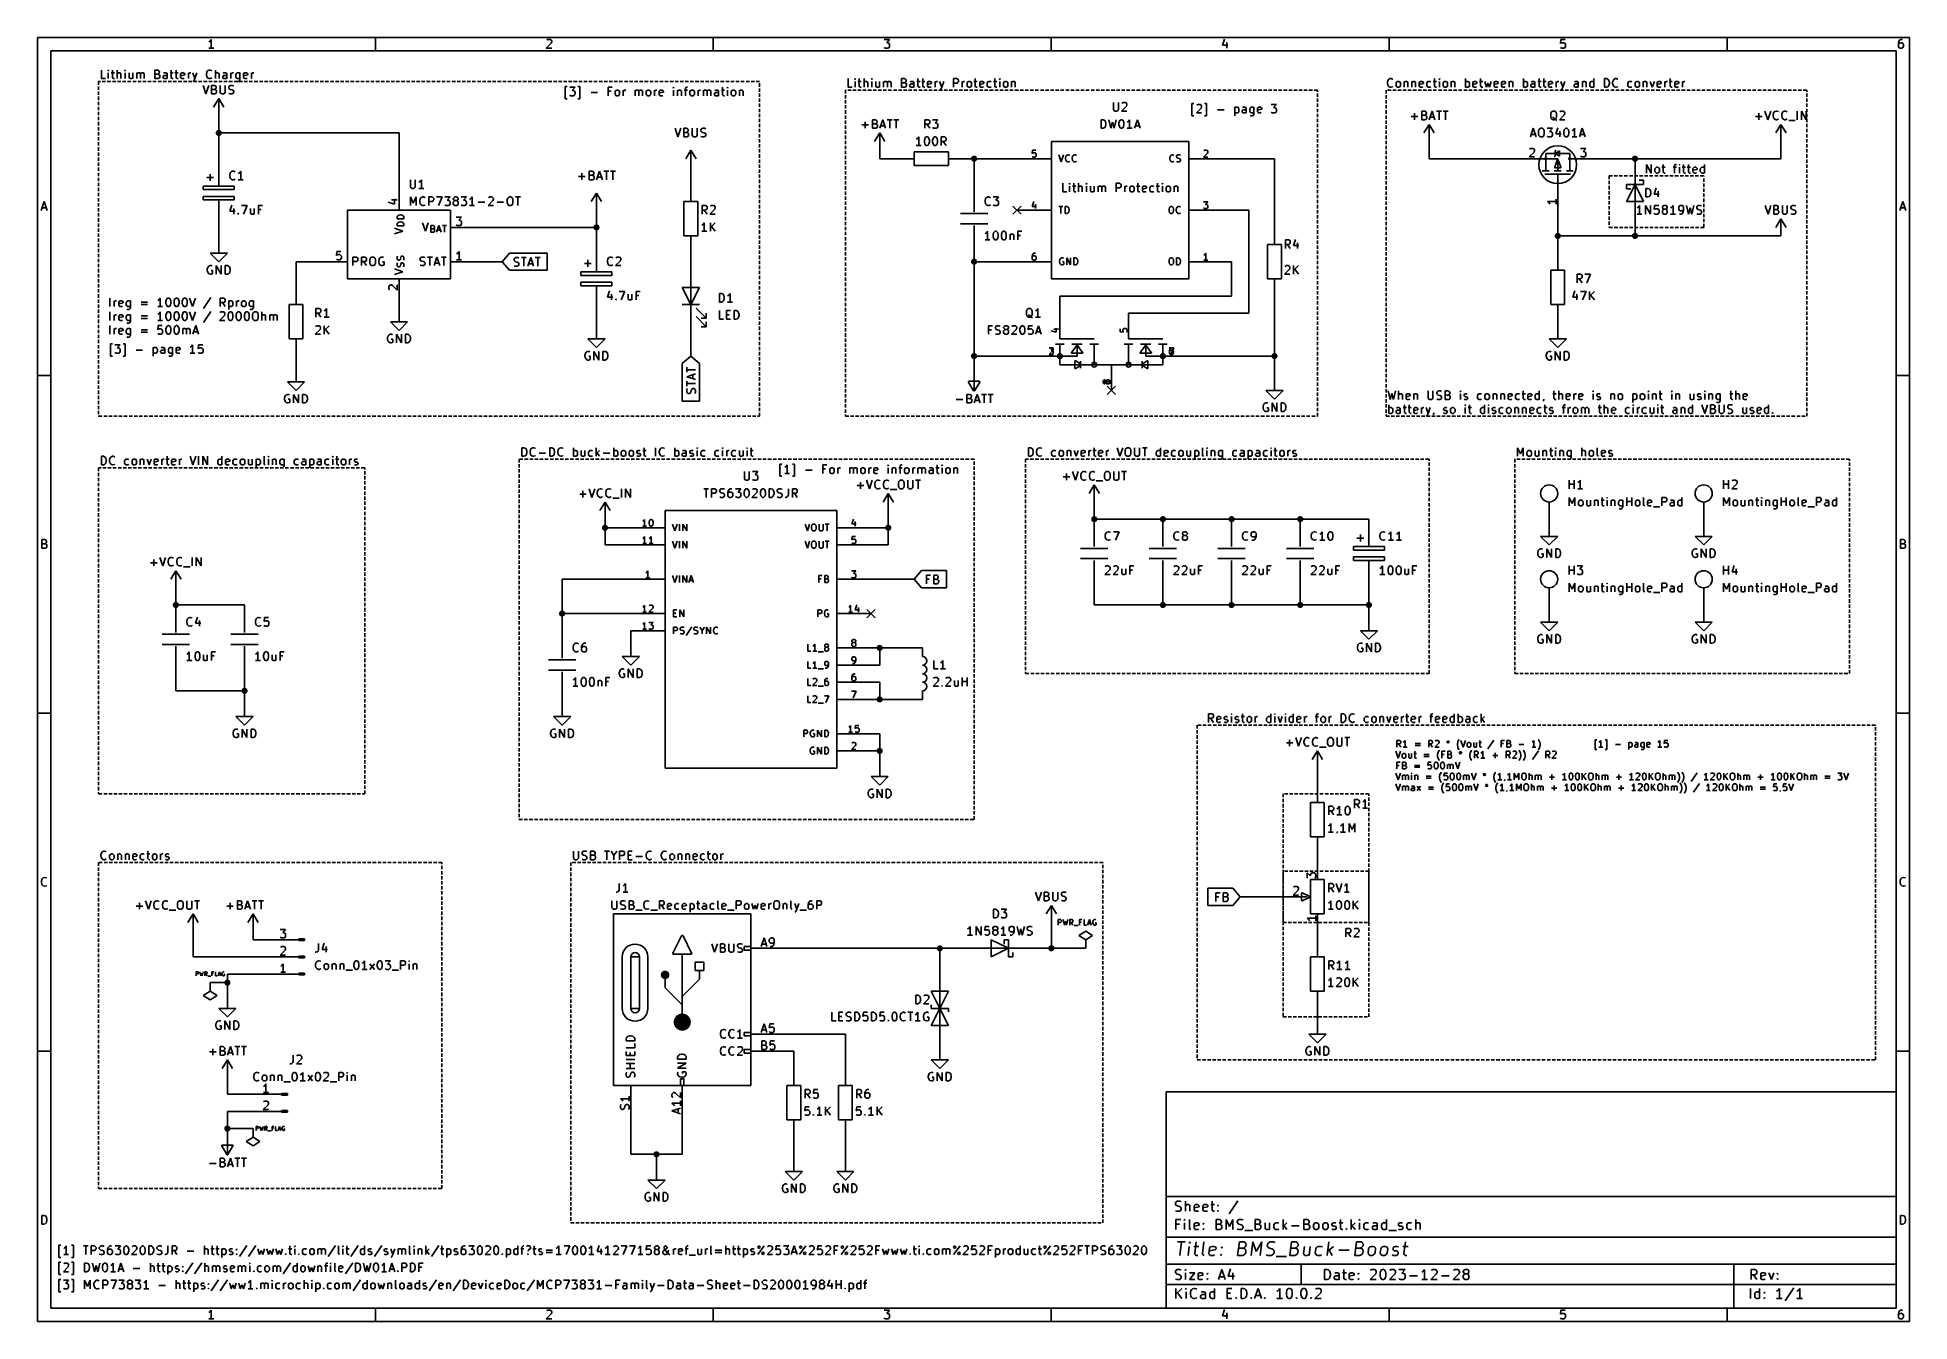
# Model space of a CAD drawing. Header units: millimetres. Extents: x 10 to 287, y -200 to -10.
import ezdxf

# ---------------------------------------------------------------- set-up
doc = ezdxf.new("R2010")
doc.units = ezdxf.units.MM
doc.linetypes.add('DASHED', pattern=[0.75, 0.5, -0.25])
for name, color, linetype in [('BLUE', 174, 'CONTINUOUS'), ('CYAN', 134, 'CONTINUOUS'), ('GREEN', 94, 'CONTINUOUS'), ('GREENNINE', 70, 'CONTINUOUS'), ('LIGHTBLUE', 172, 'CONTINUOUS'), ('LIGHTGRAY', 9, 'CONTINUOUS'), ('ORANGEEIGHT', 31, 'CONTINUOUS'), ('RED', 14, 'CONTINUOUS'), ('WHITE', 250, 'CONTINUOUS')]:
    doc.layers.add(name, color=color, linetype=linetype)

msp = doc.modelspace()

# ---------------------------------------------------------------- linework, layer by layer
at = {"layer": 'BLUE', "linetype": 'CONTINUOUS'}
for p, q in [((154.3304, -34.9504), (155.5496, -36.1696)), ((155.5496, -34.9504), (154.3304, -36.1696)), ((168.3004, -61.6204), (169.5196, -62.8396)), ((169.5196, -61.6204), (168.3004, -62.8396)), ((132.7404, -94.6404), (133.9596, -95.8596)), ((133.9596, -94.6404), (132.7404, -95.8596))]:
    msp.add_line(p, q, dxfattribs=at)
at = {"layer": 'CYAN', "linetype": 'CONTINUOUS'}
for p, q in [((34.5016, -17.0892), (34.9249, -18.3592)), ((34.9249, -18.3592), (35.3483, -17.0892)), ((35.7716, -18.3592), (35.7716, -17.0892)), ((35.7716, -17.0892), (36.195, -17.0892)), ((36.195, -17.694), (35.7716, -17.694)), ((36.2554, -18.3592), (35.7716, -18.3592)), ((36.195, -17.0892), (36.3159, -17.1497)), ((36.3159, -17.6335), (36.195, -17.694)), ((36.195, -17.694), (36.3764, -17.7545)), ((36.3764, -18.2988), (36.2554, -18.3592)), ((36.3159, -17.1497), (36.3764, -17.2102)), ((36.3764, -17.573), (36.3159, -17.6335)), ((36.3764, -17.2102), (36.4369, -17.3311)), ((36.4369, -17.4521), (36.3764, -17.573)), ((36.3764, -17.7545), (36.4369, -17.8149)), ((36.4369, -18.2383), (36.3764, -18.2988)), ((36.4369, -17.3311), (36.4369, -17.4521)), ((36.4369, -17.8149), (36.4973, -17.9359)), ((36.4973, -18.1173), (36.4369, -18.2383)), ((36.4973, -17.9359), (36.4973, -18.1173)), ((37.0416, -17.0892), (37.0416, -18.1173)), ((37.0416, -18.1173), (37.1021, -18.2383)), ((37.1021, -18.2383), (37.1626, -18.2988)), ((37.1626, -18.2988), (37.2835, -18.3592)), ((37.2835, -18.3592), (37.5254, -18.3592)), ((37.5254, -18.3592), (37.6464, -18.2988)), ((37.6464, -18.2988), (37.7069, -18.2383)), ((37.7069, -18.2383), (37.7673, -18.1173)), ((37.7673, -18.1173), (37.7673, -17.0892)), ((38.3117, -17.3311), (38.3721, -17.2102)), ((38.3117, -17.4521), (38.3117, -17.3311)), ((38.3721, -17.573), (38.3117, -17.4521)), ((38.3117, -18.2988), (38.4931, -18.3592)), ((38.3721, -17.2102), (38.4326, -17.1497)), ((38.4326, -17.6335), (38.3721, -17.573)), ((38.4326, -17.1497), (38.5536, -17.0892)), ((38.5536, -17.694), (38.4326, -17.6335)), ((38.4931, -18.3592), (38.7955, -18.3592)), ((38.5536, -17.0892), (38.8559, -17.0892)), ((38.7955, -17.7545), (38.5536, -17.694)), ((38.9164, -17.8149), (38.7955, -17.7545)), ((38.7955, -18.3592), (38.9164, -18.2988)), ((38.8559, -17.0892), (39.0374, -17.1497)), ((38.9769, -17.8754), (38.9164, -17.8149)), ((38.9164, -18.2988), (38.9769, -18.2383)), ((39.0374, -17.9964), (38.9769, -17.8754)), ((38.9769, -18.2383), (39.0374, -18.1173)), ((39.0374, -18.1173), (39.0374, -17.9964)), ((169.2123, -19.6292), (169.2123, -20.6573)), ((169.2123, -19.6292), (169.2123, -20.6573)), ((169.2123, -20.6573), (169.2728, -20.7783)), ((169.2123, -20.6573), (169.2728, -20.7783)), ((169.2728, -20.7783), (169.3333, -20.8388)), ((169.2728, -20.7783), (169.3333, -20.8388)), ((169.3333, -20.8388), (169.4542, -20.8992)), ((169.3333, -20.8388), (169.4542, -20.8992)), ((169.4542, -20.8992), (169.6961, -20.8992)), ((169.4542, -20.8992), (169.6961, -20.8992)), ((169.6961, -20.8992), (169.8171, -20.8388)), ((169.6961, -20.8992), (169.8171, -20.8388)), ((169.8171, -20.8388), (169.8776, -20.7783)), ((169.8171, -20.8388), (169.8776, -20.7783)), ((169.8776, -20.7783), (169.938, -20.6573)), ((169.8776, -20.7783), (169.938, -20.6573)), ((169.938, -20.6573), (169.938, -19.6292)), ((169.938, -20.6573), (169.938, -19.6292)), ((171.1476, -20.1735), (170.4219, -20.8992)), ((171.1476, -20.1735), (170.4219, -20.8992)), ((170.4219, -20.8992), (171.2081, -20.8992)), ((170.4219, -20.8992), (171.2081, -20.8992)), ((170.4824, -19.7502), (170.5428, -19.6897)), ((170.4824, -19.7502), (170.5428, -19.6897)), ((170.5428, -19.6897), (170.6638, -19.6292)), ((170.5428, -19.6897), (170.6638, -19.6292)), ((170.6638, -19.6292), (170.9662, -19.6292)), ((170.6638, -19.6292), (170.9662, -19.6292)), ((170.9662, -19.6292), (171.0871, -19.6897)), ((170.9662, -19.6292), (171.0871, -19.6897)), ((171.0871, -19.6897), (171.1476, -19.7502)), ((171.0871, -19.6897), (171.1476, -19.7502)), ((171.1476, -19.7502), (171.2081, -19.8711)), ((171.1476, -19.7502), (171.2081, -19.8711)), ((171.2081, -19.9921), (171.1476, -20.1735)), ((171.2081, -19.9921), (171.1476, -20.1735)), ((171.2081, -19.8711), (171.2081, -19.9921)), ((171.2081, -19.8711), (171.2081, -19.9921)), ((213.2692, -21.6854), (214.2369, -21.6854)), ((213.753, -22.1692), (213.753, -21.2016)), ((214.8416, -22.1692), (214.8416, -20.8992)), ((214.8416, -20.8992), (215.265, -20.8992)), ((215.265, -21.504), (214.8416, -21.504)), ((215.265, -20.8992), (215.3859, -20.9597)), ((215.3859, -21.4435), (215.265, -21.504)), ((215.265, -21.504), (215.4464, -21.5645)), ((215.4464, -22.1088), (215.3254, -22.1692)), ((215.3859, -20.9597), (215.4464, -21.0202)), ((215.4464, -21.383), (215.3859, -21.4435)), ((215.4464, -21.0202), (215.5069, -21.1411)), ((215.5069, -21.2621), (215.4464, -21.383)), ((215.4464, -21.5645), (215.5069, -21.6249)), ((215.5069, -22.0483), (215.4464, -22.1088)), ((215.5069, -21.1411), (215.5069, -21.2621)), ((215.5069, -21.6249), (215.5673, -21.7459)), ((215.5673, -21.9273), (215.5069, -22.0483)), ((215.5673, -21.7459), (215.5673, -21.9273)), ((215.9302, -22.1692), (216.3535, -20.8992)), ((216.0512, -21.8064), (216.6559, -21.8064)), ((216.3535, -20.8992), (216.7769, -22.1692)), ((217.0188, -20.8992), (217.7445, -20.8992)), ((217.3817, -22.1692), (217.3817, -20.8992)), ((217.9864, -20.8992), (218.7121, -20.8992)), ((218.3493, -22.1692), (218.3493, -20.8992)), ((233.9219, -21.3225), (233.9823, -21.0806)), ((233.9219, -21.7458), (233.9219, -21.3225)), ((233.9823, -21.9877), (233.9219, -21.7458)), ((233.9823, -21.0806), (234.1033, -20.9596)), ((234.1033, -22.1087), (233.9823, -21.9877)), ((234.1033, -20.9596), (234.2242, -20.8991)), ((234.2242, -22.1691), (234.1033, -22.1087)), ((234.2847, -21.8667), (234.1638, -21.8667)), ((234.2242, -20.8991), (234.4661, -20.8991)), ((234.4057, -21.9272), (234.2847, -21.8667)), ((234.5871, -22.1087), (234.4057, -21.9272)), ((234.4661, -20.8991), (234.5871, -20.9596)), ((234.5871, -22.1087), (234.4661, -22.1691)), ((234.5871, -20.9596), (234.708, -21.0806)), ((234.708, -21.9877), (234.5871, -22.1087)), ((234.708, -22.2296), (234.5871, -22.1087)), ((234.708, -21.0806), (234.7685, -21.3225)), ((234.7685, -21.7458), (234.708, -21.9877)), ((234.7685, -21.3225), (234.7685, -21.7458)), ((235.9176, -21.4434), (235.1919, -22.1691)), ((235.2524, -21.0201), (235.3128, -20.9596)), ((235.3128, -20.9596), (235.4338, -20.8991)), ((235.4338, -20.8991), (235.7362, -20.8991)), ((235.7362, -20.8991), (235.8571, -20.9596)), ((235.8571, -20.9596), (235.9176, -21.0201)), ((235.9176, -21.0201), (235.9781, -21.141)), ((235.9781, -21.262), (235.9176, -21.4434)), ((235.9781, -21.141), (235.9781, -21.262)), ((264.2204, -21.6854), (265.1881, -21.6854)), ((264.7042, -22.1692), (264.7042, -21.2016)), ((265.6114, -20.8992), (266.0347, -22.1692)), ((266.0347, -22.1692), (266.4581, -20.8992)), ((266.821, -21.4435), (266.8814, -21.2016)), ((266.821, -21.6249), (266.821, -21.4435)), ((266.8814, -21.8668), (266.821, -21.6249)), ((266.8814, -21.2016), (266.9419, -21.0807)), ((266.9419, -21.9878), (266.8814, -21.8668)), ((266.9419, -21.0807), (267.0629, -20.9597)), ((267.0629, -22.1088), (266.9419, -21.9878)), ((267.0629, -20.9597), (267.2443, -20.8992)), ((267.2443, -22.1692), (267.0629, -22.1088)), ((267.2443, -20.8992), (267.3652, -20.8992)), ((267.3652, -20.8992), (267.5467, -20.9597)), ((267.5467, -22.1088), (267.3652, -22.1692)), ((267.5467, -20.9597), (267.6071, -21.0202)), ((267.6071, -22.0483), (267.5467, -22.1088)), ((268.091, -21.4435), (268.1514, -21.2016)), ((268.091, -21.6249), (268.091, -21.4435)), ((268.1514, -21.8668), (268.091, -21.6249)), ((268.1514, -21.2016), (268.2119, -21.0807)), ((268.2119, -21.9878), (268.1514, -21.8668)), ((268.2119, -21.0807), (268.3329, -20.9597)), ((268.3329, -22.1088), (268.2119, -21.9878)), ((268.3329, -20.9597), (268.5143, -20.8992)), ((268.5143, -22.1692), (268.3329, -22.1088)), ((268.5143, -20.8992), (268.6352, -20.8992)), ((268.6352, -20.8992), (268.8167, -20.9597)), ((268.8167, -22.1088), (268.6352, -22.1692)), ((268.8167, -20.9597), (268.8771, -21.0202)), ((268.8771, -22.0483), (268.8167, -22.1088)), ((270.389, -22.1692), (270.389, -20.8992)), ((270.9938, -22.1692), (270.9938, -20.8992)), ((270.9938, -20.8992), (271.7195, -22.1692)), ((271.7195, -22.1692), (271.7195, -20.8992)), ((104.3516, -23.4392), (104.7749, -24.7092)), ((104.7749, -24.7092), (105.1983, -23.4392)), ((105.6216, -24.7092), (105.6216, -23.4392)), ((105.6216, -23.4392), (106.045, -23.4392)), ((106.045, -24.044), (105.6216, -24.044)), ((106.1054, -24.7092), (105.6216, -24.7092)), ((106.045, -23.4392), (106.1659, -23.4997)), ((106.1659, -23.9835), (106.045, -24.044)), ((106.045, -24.044), (106.2264, -24.1045)), ((106.2264, -24.6488), (106.1054, -24.7092)), ((106.1659, -23.4997), (106.2264, -23.5602)), ((106.2264, -23.923), (106.1659, -23.9835)), ((106.2264, -23.5602), (106.2869, -23.6811)), ((106.2869, -23.8021), (106.2264, -23.923)), ((106.2264, -24.1045), (106.2869, -24.1649)), ((106.2869, -24.5883), (106.2264, -24.6488)), ((106.2869, -23.6811), (106.2869, -23.8021)), ((106.2869, -24.1649), (106.3473, -24.2859)), ((106.3473, -24.4673), (106.2869, -24.5883)), ((106.3473, -24.2859), (106.3473, -24.4673)), ((106.8916, -23.4392), (106.8916, -24.4673)), ((106.8916, -24.4673), (106.9521, -24.5883)), ((106.9521, -24.5883), (107.0126, -24.6488)), ((107.0126, -24.6488), (107.1335, -24.7092)), ((107.1335, -24.7092), (107.3754, -24.7092)), ((107.3754, -24.7092), (107.4964, -24.6488)), ((107.4964, -24.6488), (107.5569, -24.5883)), ((107.5569, -24.5883), (107.6173, -24.4673)), ((107.6173, -24.4673), (107.6173, -23.4392)), ((108.1617, -23.6811), (108.2221, -23.5602)), ((108.1617, -23.8021), (108.1617, -23.6811)), ((108.2221, -23.923), (108.1617, -23.8021)), ((108.1617, -24.6488), (108.3431, -24.7092)), ((108.2221, -23.5602), (108.2826, -23.4997)), ((108.2826, -23.9835), (108.2221, -23.923)), ((108.2826, -23.4997), (108.4036, -23.4392)), ((108.4036, -24.044), (108.2826, -23.9835)), ((108.3431, -24.7092), (108.6455, -24.7092)), ((108.4036, -23.4392), (108.7059, -23.4392)), ((108.6455, -24.1045), (108.4036, -24.044)), ((108.7664, -24.1649), (108.6455, -24.1045)), ((108.6455, -24.7092), (108.7664, -24.6488)), ((108.7059, -23.4392), (108.8874, -23.4997)), ((108.8269, -24.2254), (108.7664, -24.1649)), ((108.7664, -24.6488), (108.8269, -24.5883)), ((108.8874, -24.3464), (108.8269, -24.2254)), ((108.8269, -24.5883), (108.8874, -24.4673)), ((108.8874, -24.4673), (108.8874, -24.3464)), ((131.9892, -22.9554), (132.9569, -22.9554)), ((132.473, -23.4392), (132.473, -22.4716)), ((133.5616, -23.4392), (133.5616, -22.1692)), ((133.5616, -22.1692), (133.985, -22.1692)), ((133.985, -22.774), (133.5616, -22.774)), ((134.0454, -23.4392), (133.5616, -23.4392)), ((133.985, -22.1692), (134.1059, -22.2297)), ((134.1059, -22.7135), (133.985, -22.774)), ((133.985, -22.774), (134.1664, -22.8345)), ((134.1664, -23.3788), (134.0454, -23.4392)), ((134.1059, -22.2297), (134.1664, -22.2902)), ((134.1664, -22.653), (134.1059, -22.7135)), ((134.1664, -22.2902), (134.2269, -22.4111)), ((134.2269, -22.5321), (134.1664, -22.653)), ((134.1664, -22.8345), (134.2269, -22.8949)), ((134.2269, -23.3183), (134.1664, -23.3788)), ((134.2269, -22.4111), (134.2269, -22.5321)), ((134.2269, -22.8949), (134.2873, -23.0159)), ((134.2873, -23.1973), (134.2269, -23.3183)), ((134.2873, -23.0159), (134.2873, -23.1973)), ((134.6502, -23.4392), (135.0735, -22.1692)), ((134.7712, -23.0764), (135.3759, -23.0764)), ((135.0735, -22.1692), (135.4969, -23.4392)), ((135.7388, -22.1692), (136.4645, -22.1692)), ((136.1017, -23.4392), (136.1017, -22.1692)), ((136.7064, -22.1692), (137.4321, -22.1692)), ((137.0693, -23.4392), (137.0693, -22.1692)), ((140.2745, -24.8906), (140.1535, -25.0115)), ((140.3954, -24.7091), (140.2745, -24.8906)), ((140.3954, -25.9791), (140.3954, -24.7091)), ((141.3025, -23.4391), (141.3025, -22.1691)), ((141.3025, -22.1691), (141.7863, -22.1691)), ((141.7863, -22.8344), (141.3025, -22.8344)), ((141.3025, -24.951), (141.363, -24.8301)), ((141.363, -24.8301), (141.4235, -24.7696)), ((141.4235, -24.7696), (141.5444, -24.7091)), ((141.5444, -24.7091), (141.6654, -24.7091)), ((142.0282, -23.4391), (141.6049, -22.8344)), ((141.6654, -24.7091), (141.7863, -24.7696)), ((141.7863, -22.1691), (141.9073, -22.2296)), ((141.9073, -22.7739), (141.7863, -22.8344)), ((141.7863, -24.7696), (141.8468, -24.8301)), ((141.8468, -24.8301), (141.9073, -24.951)), ((141.9073, -22.2296), (141.9678, -22.2901)), ((141.9678, -22.7134), (141.9073, -22.7739)), ((141.9678, -22.2901), (142.0282, -22.411)), ((142.0282, -22.5925), (141.9678, -22.7134)), ((142.0282, -22.411), (142.0282, -22.5925)), ((142.4516, -22.1691), (143.2378, -22.1691)), ((142.5121, -23.3787), (142.4516, -23.3182)), ((142.512, -24.951), (142.5725, -24.8301)), ((142.633, -23.4391), (142.5121, -23.3787)), ((142.5725, -24.8301), (142.633, -24.7696)), ((142.9959, -23.4391), (142.633, -23.4391)), ((142.633, -24.7696), (142.7539, -24.7091)), ((142.7539, -24.7091), (142.8749, -24.7091)), ((143.2378, -22.1691), (142.8144, -22.6529)), ((142.8144, -22.6529), (142.9959, -22.6529)), ((142.8749, -24.7091), (142.9958, -24.7696)), ((142.9958, -24.7696), (143.0563, -24.8301)), ((142.9959, -22.6529), (143.1168, -22.7134)), ((143.1168, -23.3787), (142.9959, -23.4391)), ((143.0563, -24.8301), (143.1168, -24.951)), ((143.1168, -22.7134), (143.1773, -22.7739)), ((143.1773, -23.3182), (143.1168, -23.3787)), ((143.1773, -22.7739), (143.2378, -22.8948)), ((143.2378, -23.1972), (143.1773, -23.3182)), ((143.2378, -22.8948), (143.2378, -23.1972)), ((143.7215, -25.9791), (143.7215, -24.7091)), ((143.7215, -24.7091), (144.2053, -24.7091)), ((144.2053, -24.7091), (144.3263, -24.7696)), ((144.3263, -24.7696), (144.3868, -24.8301)), ((144.3868, -24.8301), (144.4472, -24.951)), ((167.3678, -23.4392), (167.3678, -22.1692)), ((167.3678, -22.1692), (167.6702, -22.1692)), ((167.3678, -23.4392), (167.3678, -22.1692)), ((167.3678, -22.1692), (167.6702, -22.1692)), ((167.6702, -23.4392), (167.3678, -23.4392)), ((167.6702, -23.4392), (167.3678, -23.4392)), ((167.6702, -22.1692), (167.8516, -22.2297)), ((167.6702, -22.1692), (167.8516, -22.2297)), ((167.8516, -23.3788), (167.6702, -23.4392)), ((167.8516, -23.3788), (167.6702, -23.4392)), ((167.8516, -22.2297), (167.9726, -22.3507)), ((167.8516, -22.2297), (167.9726, -22.3507)), ((167.9726, -23.2578), (167.8516, -23.3788)), ((167.9726, -23.2578), (167.8516, -23.3788)), ((167.9726, -22.3507), (168.0331, -22.4716)), ((167.9726, -22.3507), (168.0331, -22.4716)), ((168.0331, -23.1368), (167.9726, -23.2578)), ((168.0331, -23.1368), (167.9726, -23.2578)), ((168.0331, -22.4716), (168.0935, -22.7135)), ((168.0331, -22.4716), (168.0935, -22.7135)), ((168.0935, -22.8949), (168.0331, -23.1368)), ((168.0935, -22.8949), (168.0331, -23.1368)), ((168.0935, -22.7135), (168.0935, -22.8949)), ((168.0935, -22.7135), (168.0935, -22.8949)), ((168.5169, -22.1692), (168.8193, -23.4392)), ((168.5169, -22.1692), (168.8193, -23.4392)), ((168.8193, -23.4392), (169.0612, -22.5321)), ((168.8193, -23.4392), (169.0612, -22.5321)), ((169.0612, -22.5321), (169.3031, -23.4392)), ((169.0612, -22.5321), (169.3031, -23.4392)), ((169.3031, -23.4392), (169.6055, -22.1692)), ((169.3031, -23.4392), (169.6055, -22.1692)), ((170.0288, -22.653), (170.0892, -22.4111)), ((170.0288, -22.653), (170.0892, -22.4111)), ((170.0288, -22.9554), (170.0288, -22.653)), ((170.0288, -22.9554), (170.0288, -22.653)), ((170.0892, -23.1973), (170.0288, -22.9554)), ((170.0892, -23.1973), (170.0288, -22.9554)), ((170.0892, -22.4111), (170.1497, -22.2902)), ((170.0892, -22.4111), (170.1497, -22.2902)), ((170.1497, -23.3183), (170.0892, -23.1973)), ((170.1497, -23.3183), (170.0892, -23.1973)), ((170.1497, -22.2902), (170.2102, -22.2297)), ((170.1497, -22.2902), (170.2102, -22.2297)), ((170.2102, -23.3788), (170.1497, -23.3183)), ((170.2102, -23.3788), (170.1497, -23.3183)), ((170.2102, -22.2297), (170.3311, -22.1692)), ((170.2102, -22.2297), (170.3311, -22.1692)), ((170.3311, -23.4392), (170.2102, -23.3788)), ((170.3311, -23.4392), (170.2102, -23.3788)), ((170.3311, -22.1692), (170.4521, -22.1692)), ((170.3311, -22.1692), (170.4521, -22.1692)), ((170.4521, -23.4392), (170.3311, -23.4392)), ((170.4521, -23.4392), (170.3311, -23.4392)), ((170.4521, -22.1692), (170.573, -22.2297)), ((170.4521, -22.1692), (170.573, -22.2297)), ((170.573, -23.3788), (170.4521, -23.4392)), ((170.573, -23.3788), (170.4521, -23.4392)), ((170.573, -22.2297), (170.6335, -22.2902)), ((170.573, -22.2297), (170.6335, -22.2902)), ((170.6335, -23.3183), (170.573, -23.3788)), ((170.6335, -23.3183), (170.573, -23.3788)), ((170.6335, -22.2902), (170.694, -22.4111)), ((170.6335, -22.2902), (170.694, -22.4111)), ((170.694, -23.1973), (170.6335, -23.3183)), ((170.694, -23.1973), (170.6335, -23.3183)), ((170.694, -22.4111), (170.7545, -22.653)), ((170.694, -22.4111), (170.7545, -22.653)), ((170.7545, -22.9554), (170.694, -23.1973)), ((170.7545, -22.9554), (170.694, -23.1973)), ((170.7545, -22.653), (170.7545, -22.9554)), ((170.7545, -22.653), (170.7545, -22.9554)), ((171.3592, -22.4716), (171.2383, -22.5321)), ((171.3592, -22.4716), (171.2383, -22.5321)), ((171.964, -23.4392), (171.2383, -23.4392)), ((171.964, -23.4392), (171.2383, -23.4392)), ((171.4802, -22.3507), (171.3592, -22.4716)), ((171.4802, -22.3507), (171.3592, -22.4716)), ((171.6011, -22.1692), (171.4802, -22.3507)), ((171.6011, -22.1692), (171.4802, -22.3507)), ((171.6011, -23.4392), (171.6011, -22.1692)), ((171.6011, -23.4392), (171.6011, -22.1692)), ((172.3268, -23.4392), (172.7501, -22.1692)), ((172.3268, -23.4392), (172.7501, -22.1692)), ((172.4478, -23.0764), (173.0525, -23.0764)), ((172.4478, -23.0764), (173.0525, -23.0764)), ((172.7501, -22.1692), (173.1735, -23.4392)), ((172.7501, -22.1692), (173.1735, -23.4392)), ((215.3254, -22.1692), (214.8416, -22.1692)), ((230.8981, -24.7091), (231.3214, -23.4391)), ((231.0191, -24.3463), (231.6238, -24.3463)), ((231.3214, -23.4391), (231.7448, -24.7091)), ((232.1077, -23.8625), (232.1681, -23.6206)), ((232.1077, -24.2858), (232.1077, -23.8625)), ((232.1681, -24.5277), (232.1077, -24.2858)), ((232.1681, -23.6206), (232.2891, -23.4996)), ((232.2891, -24.6487), (232.1681, -24.5277)), ((232.2891, -23.4996), (232.41, -23.4391)), ((232.41, -24.7091), (232.2891, -24.6487)), ((232.41, -23.4391), (232.6519, -23.4391)), ((232.6519, -24.7091), (232.41, -24.7091)), ((232.6519, -23.4391), (232.7729, -23.4996)), ((232.7729, -24.6487), (232.6519, -24.7091)), ((232.7729, -23.4996), (232.8938, -23.6206)), ((232.8938, -24.5277), (232.7729, -24.6487)), ((232.8938, -23.6206), (232.9543, -23.8625)), ((232.9543, -24.2858), (232.8938, -24.5277)), ((232.9543, -23.8625), (232.9543, -24.2858)), ((233.3777, -23.4391), (234.1639, -23.4391)), ((233.4382, -24.6487), (233.3777, -24.5882)), ((233.5591, -24.7091), (233.4382, -24.6487)), ((233.922, -24.7091), (233.5591, -24.7091)), ((234.1639, -23.4391), (233.7405, -23.9229)), ((233.7405, -23.9229), (233.922, -23.9229)), ((233.922, -23.9229), (234.0429, -23.9834)), ((234.0429, -24.6487), (233.922, -24.7091)), ((234.0429, -23.9834), (234.1034, -24.0439)), ((234.1034, -24.5882), (234.0429, -24.6487)), ((234.1034, -24.0439), (234.1639, -24.1648)), ((234.1639, -24.4672), (234.1034, -24.5882)), ((234.1639, -24.1648), (234.1639, -24.4672)), ((234.4661, -22.1691), (234.2242, -22.1691)), ((234.95, -23.3787), (234.6477, -24.2858)), ((234.6477, -24.2858), (235.4338, -24.2858)), ((234.829, -22.2901), (234.708, -22.2296)), ((235.1919, -22.1691), (235.9781, -22.1691)), ((235.2524, -23.8625), (235.2524, -24.7091)), ((235.8572, -23.9229), (235.9176, -23.681)), ((235.8572, -24.2253), (235.8572, -23.9229)), ((235.9176, -24.4672), (235.8572, -24.2253)), ((235.9176, -23.681), (235.9781, -23.5601)), ((235.9781, -24.5882), (235.9176, -24.4672)), ((235.9781, -23.5601), (236.0386, -23.4996)), ((236.0386, -24.6487), (235.9781, -24.5882)), ((236.0386, -23.4996), (236.1595, -23.4391)), ((236.1595, -24.7091), (236.0386, -24.6487)), ((236.1595, -23.4391), (236.2805, -23.4391)), ((236.2805, -24.7091), (236.1595, -24.7091)), ((236.2805, -23.4391), (236.4014, -23.4996)), ((236.4014, -24.6487), (236.2805, -24.7091)), ((236.4014, -23.4996), (236.4619, -23.5601)), ((236.4619, -24.5882), (236.4014, -24.6487)), ((236.4619, -23.5601), (236.5224, -23.681)), ((236.5224, -24.4672), (236.4619, -24.5882)), ((236.5224, -23.681), (236.5829, -23.9229)), ((236.5829, -24.2253), (236.5224, -24.4672)), ((236.5829, -23.9229), (236.5829, -24.2253)), ((237.1876, -23.7415), (237.0667, -23.802)), ((237.7924, -24.7091), (237.0667, -24.7091)), ((237.3086, -23.6206), (237.1876, -23.7415)), ((237.4295, -23.4391), (237.3086, -23.6206)), ((237.4295, -24.7091), (237.4295, -23.4391)), ((238.1552, -24.7091), (238.5785, -23.4391)), ((238.2762, -24.3463), (238.8809, -24.3463)), ((238.5785, -23.4391), (239.0019, -24.7091)), ((267.3652, -22.1692), (267.2443, -22.1692)), ((268.6352, -22.1692), (268.5143, -22.1692)), ((269.1191, -22.2902), (270.0867, -22.2902)), ((140.1535, -25.0115), (140.0326, -25.072)), ((140.7583, -25.9791), (140.0326, -25.9791)), ((141.2421, -25.1929), (141.3025, -24.951)), ((141.2421, -25.4953), (141.2421, -25.1929)), ((141.3025, -25.7372), (141.2421, -25.4953)), ((141.363, -25.8582), (141.3025, -25.7372)), ((141.4235, -25.9187), (141.363, -25.8582)), ((141.5444, -25.9791), (141.4235, -25.9187)), ((141.6654, -25.9791), (141.5444, -25.9791)), ((141.7863, -25.9187), (141.6654, -25.9791)), ((141.8468, -25.8582), (141.7863, -25.9187)), ((141.9073, -25.7372), (141.8468, -25.8582)), ((141.9073, -24.951), (141.9678, -25.1929)), ((141.9678, -25.4953), (141.9073, -25.7372)), ((141.9678, -25.1929), (141.9678, -25.4953)), ((142.4516, -25.1929), (142.512, -24.951)), ((142.4516, -25.4953), (142.4516, -25.1929)), ((142.512, -25.7372), (142.4516, -25.4953)), ((142.5725, -25.8582), (142.512, -25.7372)), ((142.633, -25.9187), (142.5725, -25.8582)), ((142.7539, -25.9791), (142.633, -25.9187)), ((142.8749, -25.9791), (142.7539, -25.9791)), ((142.9958, -25.9187), (142.8749, -25.9791)), ((143.0563, -25.8582), (142.9958, -25.9187)), ((143.1168, -25.7372), (143.0563, -25.8582)), ((143.1168, -24.951), (143.1773, -25.1929)), ((143.1773, -25.4953), (143.1168, -25.7372)), ((143.1773, -25.1929), (143.1773, -25.4953)), ((144.2053, -25.3744), (143.7215, -25.3744)), ((144.4472, -25.9791), (144.0239, -25.3744)), ((144.3263, -25.3139), (144.2053, -25.3744)), ((144.3868, -25.2534), (144.3263, -25.3139)), ((144.4472, -25.1325), (144.3868, -25.2534)), ((144.4472, -24.951), (144.4472, -25.1325)), ((161.1327, -27.394), (161.4714, -28.41)), ((161.1327, -27.394), (161.4714, -28.41)), ((161.4714, -28.41), (161.81, -27.394)), ((161.4714, -28.41), (161.81, -27.394)), ((162.1004, -27.8295), (162.1488, -27.6359)), ((162.1004, -27.8295), (162.1488, -27.6359)), ((162.1488, -27.6359), (162.1971, -27.5392)), ((162.1488, -27.6359), (162.1971, -27.5392)), ((162.1971, -27.5392), (162.2939, -27.4424)), ((162.1971, -27.5392), (162.2939, -27.4424)), ((162.2939, -27.4424), (162.439, -27.394)), ((162.2939, -27.4424), (162.439, -27.394)), ((162.439, -27.394), (162.5358, -27.394)), ((162.439, -27.394), (162.5358, -27.394)), ((162.5358, -27.394), (162.6809, -27.4424)), ((162.5358, -27.394), (162.6809, -27.4424)), ((162.6809, -27.4424), (162.7293, -27.4908)), ((162.6809, -27.4424), (162.7293, -27.4908)), ((163.1164, -27.8295), (163.1648, -27.6359)), ((163.1164, -27.8295), (163.1648, -27.6359)), ((163.1648, -27.6359), (163.2131, -27.5392)), ((163.1648, -27.6359), (163.2131, -27.5392)), ((163.2131, -27.5392), (163.3099, -27.4424)), ((163.2131, -27.5392), (163.3099, -27.4424)), ((163.3099, -27.4424), (163.455, -27.394)), ((163.3099, -27.4424), (163.455, -27.394)), ((163.455, -27.394), (163.5518, -27.394)), ((163.455, -27.394), (163.5518, -27.394)), ((163.5518, -27.394), (163.6969, -27.4424)), ((163.5518, -27.394), (163.6969, -27.4424)), ((163.6969, -27.4424), (163.7453, -27.4908)), ((163.6969, -27.4424), (163.7453, -27.4908)), ((177.5339, -27.8295), (177.5823, -27.6359)), ((177.5339, -27.8295), (177.5823, -27.6359)), ((177.5823, -27.6359), (177.6306, -27.5392)), ((177.5823, -27.6359), (177.6306, -27.5392)), ((177.6306, -27.5392), (177.7274, -27.4424)), ((177.6306, -27.5392), (177.7274, -27.4424)), ((177.7274, -27.4424), (177.8725, -27.394)), ((177.7274, -27.4424), (177.8725, -27.394)), ((177.8725, -27.394), (177.9693, -27.394)), ((177.8725, -27.394), (177.9693, -27.394)), ((177.9693, -27.394), (178.1144, -27.4424)), ((177.9693, -27.394), (178.1144, -27.4424)), ((178.1144, -27.4424), (178.1628, -27.4908)), ((178.1144, -27.4424), (178.1628, -27.4908)), ((178.5499, -27.5876), (178.5983, -27.4908)), ((178.5499, -27.5876), (178.5983, -27.4908)), ((178.5499, -27.6843), (178.5499, -27.5876)), ((178.5499, -27.6843), (178.5499, -27.5876)), ((178.5983, -27.7811), (178.5499, -27.6843)), ((178.5983, -27.7811), (178.5499, -27.6843)), ((178.5983, -27.4908), (178.6466, -27.4424)), ((178.5983, -27.4908), (178.6466, -27.4424)), ((178.6466, -27.4424), (178.7434, -27.394)), ((178.6466, -27.4424), (178.7434, -27.394)), ((178.7434, -27.394), (178.9853, -27.394)), ((178.7434, -27.394), (178.9853, -27.394)), ((178.9853, -27.394), (179.1304, -27.4424)), ((178.9853, -27.394), (179.1304, -27.4424)), ((38.4531, -30.3335), (38.5135, -30.0916)), ((38.4531, -30.5149), (38.4531, -30.3335)), ((38.5135, -30.0916), (38.574, -29.9707)), ((38.574, -29.9707), (38.695, -29.8497)), ((38.695, -29.8497), (38.8764, -29.7892)), ((38.8764, -29.7892), (38.9973, -29.7892)), ((38.9973, -29.7892), (39.1788, -29.8497)), ((39.1788, -29.8497), (39.2392, -29.9102)), ((39.844, -30.0916), (39.7231, -30.1521)), ((39.965, -29.9707), (39.844, -30.0916)), ((40.0859, -29.7892), (39.965, -29.9707)), ((40.0859, -31.0592), (40.0859, -29.7892)), ((90.563, -31.0592), (90.563, -30.0916)), ((91.6516, -31.0592), (91.6516, -29.7892)), ((91.6516, -29.7892), (92.075, -29.7892)), ((92.075, -30.394), (91.6516, -30.394)), ((92.075, -29.7892), (92.1959, -29.8497)), ((92.1959, -30.3335), (92.075, -30.394)), ((92.075, -30.394), (92.2564, -30.4545)), ((92.1959, -29.8497), (92.2564, -29.9102)), ((92.2564, -30.273), (92.1959, -30.3335)), ((92.2564, -29.9102), (92.3169, -30.0311)), ((92.3169, -30.1521), (92.2564, -30.273)), ((92.2564, -30.4545), (92.3169, -30.5149)), ((92.3169, -30.0311), (92.3169, -30.1521)), ((92.7402, -31.0592), (93.1635, -29.7892)), ((93.1635, -29.7892), (93.5869, -31.0592)), ((93.8288, -29.7892), (94.5545, -29.7892)), ((94.1917, -31.0592), (94.1917, -29.7892)), ((94.7964, -29.7892), (95.5221, -29.7892)), ((95.1593, -31.0592), (95.1593, -29.7892)), ((162.1004, -27.9746), (162.1004, -27.8295)), ((162.1004, -27.9746), (162.1004, -27.8295)), ((162.1488, -28.1681), (162.1004, -27.9746)), ((162.1488, -28.1681), (162.1004, -27.9746)), ((162.1971, -28.2649), (162.1488, -28.1681)), ((162.1971, -28.2649), (162.1488, -28.1681)), ((162.2939, -28.3617), (162.1971, -28.2649)), ((162.2939, -28.3617), (162.1971, -28.2649)), ((162.439, -28.41), (162.2939, -28.3617)), ((162.439, -28.41), (162.2939, -28.3617)), ((162.5358, -28.41), (162.439, -28.41)), ((162.5358, -28.41), (162.439, -28.41)), ((162.6809, -28.3617), (162.5358, -28.41)), ((162.6809, -28.3617), (162.5358, -28.41)), ((162.7293, -28.3133), (162.6809, -28.3617)), ((162.7293, -28.3133), (162.6809, -28.3617)), ((163.1164, -27.9746), (163.1164, -27.8295)), ((163.1164, -27.9746), (163.1164, -27.8295)), ((163.1648, -28.1681), (163.1164, -27.9746)), ((163.1648, -28.1681), (163.1164, -27.9746)), ((163.2131, -28.2649), (163.1648, -28.1681)), ((163.2131, -28.2649), (163.1648, -28.1681)), ((163.3099, -28.3617), (163.2131, -28.2649)), ((163.3099, -28.3617), (163.2131, -28.2649)), ((163.455, -28.41), (163.3099, -28.3617)), ((163.455, -28.41), (163.3099, -28.3617)), ((163.5518, -28.41), (163.455, -28.41)), ((163.5518, -28.41), (163.455, -28.41)), ((163.6969, -28.3617), (163.5518, -28.41)), ((163.6969, -28.3617), (163.5518, -28.41)), ((163.7453, -28.3133), (163.6969, -28.3617)), ((163.7453, -28.3133), (163.6969, -28.3617)), ((177.5339, -27.9746), (177.5339, -27.8295)), ((177.5339, -27.9746), (177.5339, -27.8295)), ((177.5823, -28.1681), (177.5339, -27.9746)), ((177.5823, -28.1681), (177.5339, -27.9746)), ((177.6306, -28.2649), (177.5823, -28.1681)), ((177.6306, -28.2649), (177.5823, -28.1681)), ((177.7274, -28.3617), (177.6306, -28.2649)), ((177.7274, -28.3617), (177.6306, -28.2649)), ((177.8725, -28.41), (177.7274, -28.3617)), ((177.8725, -28.41), (177.7274, -28.3617)), ((177.9693, -28.41), (177.8725, -28.41)), ((177.9693, -28.41), (177.8725, -28.41)), ((178.1144, -28.3617), (177.9693, -28.41)), ((178.1144, -28.3617), (177.9693, -28.41)), ((178.1628, -28.3133), (178.1144, -28.3617)), ((178.1628, -28.3133), (178.1144, -28.3617)), ((178.5499, -28.3617), (178.695, -28.41)), ((178.5499, -28.3617), (178.695, -28.41)), ((178.6466, -27.8295), (178.5983, -27.7811)), ((178.6466, -27.8295), (178.5983, -27.7811)), ((178.7434, -27.8778), (178.6466, -27.8295)), ((178.7434, -27.8778), (178.6466, -27.8295)), ((178.695, -28.41), (178.9369, -28.41)), ((178.695, -28.41), (178.9369, -28.41)), ((178.9369, -27.9262), (178.7434, -27.8778)), ((178.9369, -27.9262), (178.7434, -27.8778)), ((179.0337, -27.9746), (178.9369, -27.9262)), ((179.0337, -27.9746), (178.9369, -27.9262)), ((178.9369, -28.41), (179.0337, -28.3617)), ((178.9369, -28.41), (179.0337, -28.3617)), ((179.0821, -28.023), (179.0337, -27.9746)), ((179.0821, -28.023), (179.0337, -27.9746)), ((179.0337, -28.3617), (179.0821, -28.3133)), ((179.0337, -28.3617), (179.0821, -28.3133)), ((179.1304, -28.1197), (179.0821, -28.023)), ((179.1304, -28.1197), (179.0821, -28.023)), ((179.0821, -28.3133), (179.1304, -28.2165)), ((179.0821, -28.3133), (179.1304, -28.2165)), ((179.1304, -28.2165), (179.1304, -28.1197)), ((179.1304, -28.2165), (179.1304, -28.1197)), ((38.5135, -30.7568), (38.4531, -30.5149)), ((38.574, -30.8778), (38.5135, -30.7568)), ((38.695, -30.9988), (38.574, -30.8778)), ((38.8764, -31.0592), (38.695, -30.9988)), ((38.9973, -31.0592), (38.8764, -31.0592)), ((39.1788, -30.9988), (38.9973, -31.0592)), ((39.2392, -30.9383), (39.1788, -30.9988)), ((40.4488, -31.0592), (39.7231, -31.0592)), ((65.1835, -31.0592), (65.1835, -32.0873)), ((65.1835, -31.0592), (65.1835, -32.0873)), ((65.1835, -32.0873), (65.244, -32.2083)), ((65.1835, -32.0873), (65.244, -32.2083)), ((65.244, -32.2083), (65.3045, -32.2688)), ((65.244, -32.2083), (65.3045, -32.2688)), ((65.3045, -32.2688), (65.4254, -32.3292)), ((65.3045, -32.2688), (65.4254, -32.3292)), ((65.4254, -32.3292), (65.6673, -32.3292)), ((65.4254, -32.3292), (65.6673, -32.3292)), ((65.6673, -32.3292), (65.7883, -32.2688)), ((65.6673, -32.3292), (65.7883, -32.2688)), ((65.7883, -32.2688), (65.8488, -32.2083)), ((65.7883, -32.2688), (65.8488, -32.2083)), ((65.8488, -32.2083), (65.9092, -32.0873)), ((65.8488, -32.2083), (65.9092, -32.0873)), ((65.9092, -32.0873), (65.9092, -31.0592)), ((65.9092, -32.0873), (65.9092, -31.0592)), ((66.5745, -31.3616), (66.4536, -31.4221)), ((66.5745, -31.3616), (66.4536, -31.4221)), ((67.1793, -32.3292), (66.4536, -32.3292)), ((67.1793, -32.3292), (66.4536, -32.3292)), ((66.6955, -31.2407), (66.5745, -31.3616)), ((66.6955, -31.2407), (66.5745, -31.3616)), ((66.8164, -31.0592), (66.6955, -31.2407)), ((66.8164, -31.0592), (66.6955, -31.2407)), ((66.8164, -32.3292), (66.8164, -31.0592)), ((66.8164, -32.3292), (66.8164, -31.0592)), ((90.0792, -30.5754), (91.0469, -30.5754)), ((92.1354, -31.0592), (91.6516, -31.0592)), ((92.2564, -30.9988), (92.1354, -31.0592)), ((92.3169, -30.9383), (92.2564, -30.9988)), ((92.3169, -30.5149), (92.3773, -30.6359)), ((92.3773, -30.8173), (92.3169, -30.9383)), ((92.3773, -30.6359), (92.3773, -30.8173)), ((92.8612, -30.6964), (93.4659, -30.6964)), ((247.9826, -33.5992), (247.9826, -32.3292)), ((247.9826, -32.3292), (248.285, -32.3292)), ((248.285, -32.3292), (248.4664, -32.3897)), ((248.4664, -32.3897), (248.5874, -32.5107)), ((248.5874, -32.5107), (248.6479, -32.6316)), ((248.6479, -32.6316), (248.7083, -32.8735)), ((248.7083, -33.0549), (248.6479, -33.2968)), ((248.7083, -32.8735), (248.7083, -33.0549)), ((249.4945, -32.2688), (249.1922, -33.1759)), ((249.1922, -33.1759), (249.9783, -33.1759)), ((249.7969, -32.7526), (249.7969, -33.5992)), ((38.7554, -34.8088), (38.4531, -35.7159)), ((38.4531, -35.7159), (39.2392, -35.7159)), ((39.0578, -35.2926), (39.0578, -36.1392)), ((40.2069, -34.8692), (41.0535, -34.8692)), ((41.0535, -34.8692), (40.5093, -36.1392)), ((41.5373, -35.2926), (41.5373, -35.9578)), ((41.5373, -35.9578), (41.5978, -36.0788)), ((42.0816, -35.2926), (42.0816, -36.1392)), ((42.6863, -36.1392), (42.6863, -34.8692)), ((42.6863, -34.8692), (43.2911, -34.8692)), ((43.1097, -35.474), (42.6863, -35.474)), ((65.1835, -34.8692), (65.1835, -33.5992)), ((65.1835, -33.5992), (65.6069, -34.5064)), ((65.1835, -34.8692), (65.1835, -33.5992)), ((65.1835, -33.5992), (65.6069, -34.5064)), ((65.6069, -34.5064), (66.0302, -33.5992)), ((65.6069, -34.5064), (66.0302, -33.5992)), ((66.0302, -33.5992), (66.0302, -34.8692)), ((66.0302, -33.5992), (66.0302, -34.8692)), ((66.5745, -34.1435), (66.6349, -33.9016)), ((66.5745, -34.1435), (66.6349, -33.9016)), ((66.5745, -34.3249), (66.5745, -34.1435)), ((66.5745, -34.3249), (66.5745, -34.1435)), ((66.6349, -34.5668), (66.5745, -34.3249)), ((66.6349, -34.5668), (66.5745, -34.3249)), ((66.6349, -33.9016), (66.6954, -33.7807)), ((66.6349, -33.9016), (66.6954, -33.7807)), ((66.6954, -34.6878), (66.6349, -34.5668)), ((66.6954, -34.6878), (66.6349, -34.5668)), ((66.6954, -33.7807), (66.8164, -33.6597)), ((66.6954, -33.7807), (66.8164, -33.6597)), ((66.8164, -34.8088), (66.6954, -34.6878)), ((66.8164, -34.8088), (66.6954, -34.6878)), ((66.8164, -33.6597), (66.9978, -33.5992)), ((66.8164, -33.6597), (66.9978, -33.5992)), ((66.9978, -34.8692), (66.8164, -34.8088)), ((66.9978, -34.8692), (66.8164, -34.8088)), ((66.9978, -33.5992), (67.1187, -33.5992)), ((66.9978, -33.5992), (67.1187, -33.5992)), ((67.1187, -34.8692), (66.9978, -34.8692)), ((67.1187, -34.8692), (66.9978, -34.8692)), ((67.1187, -33.5992), (67.3002, -33.6597)), ((67.1187, -33.5992), (67.3002, -33.6597)), ((67.3002, -34.8088), (67.1187, -34.8692)), ((67.3002, -34.8088), (67.1187, -34.8692)), ((67.3002, -33.6597), (67.3606, -33.7202)), ((67.3002, -33.6597), (67.3606, -33.7202)), ((67.3606, -34.7483), (67.3002, -34.8088)), ((67.3606, -34.7483), (67.3002, -34.8088)), ((67.9049, -34.8692), (67.9049, -33.5992)), ((67.9049, -33.5992), (68.3887, -33.5992)), ((67.9049, -34.8692), (67.9049, -33.5992)), ((67.9049, -33.5992), (68.3887, -33.5992)), ((68.3887, -34.2645), (67.9049, -34.2645)), ((68.3887, -34.2645), (67.9049, -34.2645)), ((68.3887, -33.5992), (68.5097, -33.6597)), ((68.3887, -33.5992), (68.5097, -33.6597)), ((68.5097, -34.204), (68.3887, -34.2645)), ((68.5097, -34.204), (68.3887, -34.2645)), ((68.5097, -33.6597), (68.5702, -33.7202)), ((68.5097, -33.6597), (68.5702, -33.7202)), ((68.5702, -34.1435), (68.5097, -34.204)), ((68.5702, -34.1435), (68.5097, -34.204)), ((68.5702, -33.7202), (68.6306, -33.8411)), ((68.5702, -33.7202), (68.6306, -33.8411)), ((68.6306, -34.0226), (68.5702, -34.1435)), ((68.6306, -34.0226), (68.5702, -34.1435)), ((68.6306, -33.8411), (68.6306, -34.0226)), ((68.6306, -33.8411), (68.6306, -34.0226)), ((69.054, -33.5992), (69.9006, -33.5992)), ((69.054, -33.5992), (69.9006, -33.5992)), ((69.9006, -33.5992), (69.3564, -34.8692)), ((69.9006, -33.5992), (69.3564, -34.8692)), ((70.2635, -33.5992), (71.0497, -33.5992)), ((70.2635, -33.5992), (71.0497, -33.5992)), ((70.324, -34.8088), (70.2635, -34.7483)), ((70.324, -34.8088), (70.2635, -34.7483)), ((70.4449, -34.8692), (70.324, -34.8088)), ((70.4449, -34.8692), (70.324, -34.8088)), ((70.8078, -34.8692), (70.4449, -34.8692)), ((70.8078, -34.8692), (70.4449, -34.8692)), ((71.0497, -33.5992), (70.6263, -34.083)), ((71.0497, -33.5992), (70.6263, -34.083)), ((70.6263, -34.083), (70.8078, -34.083)), ((70.6263, -34.083), (70.8078, -34.083)), ((70.8078, -34.083), (70.9287, -34.1435)), ((70.8078, -34.083), (70.9287, -34.1435)), ((70.9287, -34.8088), (70.8078, -34.8692)), ((70.9287, -34.8088), (70.8078, -34.8692)), ((70.9287, -34.1435), (70.9892, -34.204)), ((70.9287, -34.1435), (70.9892, -34.204)), ((70.9892, -34.7483), (70.9287, -34.8088)), ((70.9892, -34.7483), (70.9287, -34.8088)), ((70.9892, -34.204), (71.0497, -34.3249)), ((70.9892, -34.204), (71.0497, -34.3249)), ((71.0497, -34.6273), (70.9892, -34.7483)), ((71.0497, -34.6273), (70.9892, -34.7483)), ((71.0497, -34.3249), (71.0497, -34.6273)), ((71.0497, -34.3249), (71.0497, -34.6273)), ((71.5335, -33.8411), (71.5939, -33.7202)), ((71.5335, -33.8411), (71.5939, -33.7202)), ((71.5335, -33.9016), (71.5335, -33.8411)), ((71.5335, -33.9016), (71.5335, -33.8411)), ((71.5939, -34.0226), (71.5335, -33.9016)), ((71.5939, -34.0226), (71.5335, -33.9016)), ((71.5939, -34.2645), (71.5335, -34.3854)), ((71.5939, -34.2645), (71.5335, -34.3854)), ((71.5335, -34.3854), (71.5335, -34.6273)), ((71.5335, -34.3854), (71.5335, -34.6273)), ((71.5335, -34.6273), (71.5939, -34.7483)), ((71.5335, -34.6273), (71.5939, -34.7483)), ((71.5939, -33.7202), (71.6544, -33.6597)), ((71.5939, -33.7202), (71.6544, -33.6597)), ((71.6544, -34.083), (71.5939, -34.0226)), ((71.6544, -34.083), (71.5939, -34.0226)), ((71.6544, -34.204), (71.5939, -34.2645)), ((71.6544, -34.204), (71.5939, -34.2645)), ((71.5939, -34.7483), (71.6544, -34.8088)), ((71.5939, -34.7483), (71.6544, -34.8088)), ((71.6544, -33.6597), (71.7754, -33.5992)), ((71.6544, -33.6597), (71.7754, -33.5992)), ((71.7754, -34.1435), (71.6544, -34.083)), ((71.7754, -34.1435), (71.6544, -34.083)), ((71.7754, -34.1435), (71.6544, -34.204)), ((71.7754, -34.1435), (71.6544, -34.204)), ((71.6544, -34.8088), (71.7754, -34.8692)), ((71.6544, -34.8088), (71.7754, -34.8692)), ((71.7754, -33.5992), (72.0173, -33.5992)), ((71.7754, -33.5992), (72.0173, -33.5992)), ((72.0173, -34.1435), (71.7754, -34.1435)), ((72.0173, -34.1435), (71.7754, -34.1435)), ((71.7754, -34.8692), (72.0173, -34.8692)), ((71.7754, -34.8692), (72.0173, -34.8692)), ((72.0173, -33.5992), (72.1382, -33.6597)), ((72.0173, -33.5992), (72.1382, -33.6597)), ((72.1382, -34.083), (72.0173, -34.1435)), ((72.1382, -34.083), (72.0173, -34.1435)), ((72.1382, -34.204), (72.0173, -34.1435)), ((72.1382, -34.204), (72.0173, -34.1435)), ((72.0173, -34.8692), (72.1382, -34.8088)), ((72.0173, -34.8692), (72.1382, -34.8088)), ((72.1382, -33.6597), (72.1987, -33.7202)), ((72.1382, -33.6597), (72.1987, -33.7202)), ((72.1987, -34.0226), (72.1382, -34.083)), ((72.1987, -34.0226), (72.1382, -34.083)), ((72.1987, -34.2645), (72.1382, -34.204)), ((72.1987, -34.2645), (72.1382, -34.204)), ((72.1382, -34.8088), (72.1987, -34.7483)), ((72.1382, -34.8088), (72.1987, -34.7483)), ((72.1987, -33.7202), (72.2592, -33.8411)), ((72.1987, -33.7202), (72.2592, -33.8411)), ((72.2592, -33.9016), (72.1987, -34.0226)), ((72.2592, -33.9016), (72.1987, -34.0226)), ((72.2592, -34.3854), (72.1987, -34.2645)), ((72.2592, -34.3854), (72.1987, -34.2645)), ((72.1987, -34.7483), (72.2592, -34.6273)), ((72.1987, -34.7483), (72.2592, -34.6273)), ((72.2592, -33.8411), (72.2592, -33.9016)), ((72.2592, -33.8411), (72.2592, -33.9016)), ((72.2592, -34.6273), (72.2592, -34.3854)), ((72.2592, -34.6273), (72.2592, -34.3854)), ((72.6825, -33.5992), (73.4687, -33.5992)), ((72.6825, -33.5992), (73.4687, -33.5992)), ((72.743, -34.8088), (72.6825, -34.7483)), ((72.743, -34.8088), (72.6825, -34.7483)), ((72.8639, -34.8692), (72.743, -34.8088)), ((72.8639, -34.8692), (72.743, -34.8088)), ((73.2268, -34.8692), (72.8639, -34.8692)), ((73.2268, -34.8692), (72.8639, -34.8692)), ((73.4687, -33.5992), (73.0453, -34.083)), ((73.4687, -33.5992), (73.0453, -34.083)), ((73.0453, -34.083), (73.2268, -34.083)), ((73.0453, -34.083), (73.2268, -34.083)), ((73.2268, -34.083), (73.3477, -34.1435)), ((73.2268, -34.083), (73.3477, -34.1435)), ((73.3477, -34.8088), (73.2268, -34.8692)), ((73.3477, -34.8088), (73.2268, -34.8692)), ((73.3477, -34.1435), (73.4082, -34.204)), ((73.3477, -34.1435), (73.4082, -34.204)), ((73.4082, -34.7483), (73.3477, -34.8088)), ((73.4082, -34.7483), (73.3477, -34.8088)), ((73.4082, -34.204), (73.4687, -34.3249)), ((73.4082, -34.204), (73.4687, -34.3249)), ((73.4687, -34.6273), (73.4082, -34.7483)), ((73.4687, -34.6273), (73.4082, -34.7483)), ((73.4687, -34.3249), (73.4687, -34.6273)), ((73.4687, -34.3249), (73.4687, -34.6273)), ((74.0734, -33.9016), (73.9525, -33.9621)), ((74.0734, -33.9016), (73.9525, -33.9621)), ((74.6782, -34.8692), (73.9525, -34.8692)), ((74.6782, -34.8692), (73.9525, -34.8692)), ((74.1944, -33.7807), (74.0734, -33.9016)), ((74.1944, -33.7807), (74.0734, -33.9016)), ((74.3153, -33.5992), (74.1944, -33.7807)), ((74.3153, -33.5992), (74.1944, -33.7807)), ((74.3153, -34.8692), (74.3153, -33.5992)), ((74.3153, -34.8692), (74.3153, -33.5992)), ((75.2224, -34.3854), (76.1901, -34.3854)), ((75.2224, -34.3854), (76.1901, -34.3854)), ((77.3996, -34.1435), (76.6739, -34.8692)), ((77.3996, -34.1435), (76.6739, -34.8692)), ((76.6739, -34.8692), (77.4601, -34.8692)), ((76.6739, -34.8692), (77.4601, -34.8692)), ((76.7344, -33.7202), (76.7948, -33.6597)), ((76.7344, -33.7202), (76.7948, -33.6597)), ((76.7948, -33.6597), (76.9158, -33.5992)), ((76.7948, -33.6597), (76.9158, -33.5992)), ((76.9158, -33.5992), (77.2182, -33.5992)), ((76.9158, -33.5992), (77.2182, -33.5992)), ((77.2182, -33.5992), (77.3391, -33.6597)), ((77.2182, -33.5992), (77.3391, -33.6597)), ((77.3391, -33.6597), (77.3996, -33.7202)), ((77.3391, -33.6597), (77.3996, -33.7202)), ((77.3996, -33.7202), (77.4601, -33.8411)), ((77.3996, -33.7202), (77.4601, -33.8411)), ((77.4601, -33.9621), (77.3996, -34.1435)), ((77.4601, -33.9621), (77.3996, -34.1435)), ((77.4601, -33.8411), (77.4601, -33.9621)), ((77.4601, -33.8411), (77.4601, -33.9621)), ((78.0043, -34.3854), (78.972, -34.3854)), ((78.0043, -34.3854), (78.972, -34.3854)), ((79.5163, -34.0226), (79.5767, -33.7807)), ((79.5163, -34.0226), (79.5767, -33.7807)), ((79.5163, -34.4459), (79.5163, -34.0226)), ((79.5163, -34.4459), (79.5163, -34.0226)), ((79.5767, -34.6878), (79.5163, -34.4459)), ((79.5767, -34.6878), (79.5163, -34.4459)), ((79.5767, -33.7807), (79.6977, -33.6597)), ((79.5767, -33.7807), (79.6977, -33.6597)), ((79.6977, -34.8088), (79.5767, -34.6878)), ((79.6977, -34.8088), (79.5767, -34.6878)), ((79.6977, -33.6597), (79.8186, -33.5992)), ((79.6977, -33.6597), (79.8186, -33.5992)), ((79.8186, -34.8692), (79.6977, -34.8088)), ((79.8186, -34.8692), (79.6977, -34.8088)), ((79.8186, -33.5992), (80.0605, -33.5992)), ((79.8186, -33.5992), (80.0605, -33.5992)), ((80.0605, -34.8692), (79.8186, -34.8692)), ((80.0605, -34.8692), (79.8186, -34.8692)), ((80.0605, -33.5992), (80.1815, -33.6597)), ((80.0605, -33.5992), (80.1815, -33.6597)), ((80.1815, -34.8088), (80.0605, -34.8692)), ((80.1815, -34.8088), (80.0605, -34.8692)), ((80.1815, -33.6597), (80.3024, -33.7807)), ((80.1815, -33.6597), (80.3024, -33.7807)), ((80.3024, -34.6878), (80.1815, -34.8088)), ((80.3024, -34.6878), (80.1815, -34.8088)), ((80.3024, -33.7807), (80.3629, -34.0226)), ((80.3024, -33.7807), (80.3629, -34.0226)), ((80.3629, -34.4459), (80.3024, -34.6878)), ((80.3629, -34.4459), (80.3024, -34.6878)), ((80.3629, -34.0226), (80.3629, -34.4459)), ((80.3629, -34.0226), (80.3629, -34.4459)), ((80.7258, -33.5992), (81.4515, -33.5992)), ((80.7258, -33.5992), (81.4515, -33.5992)), ((81.0887, -34.8692), (81.0887, -33.5992)), ((81.0887, -34.8692), (81.0887, -33.5992)), ((108.3635, -36.1392), (108.3635, -34.8692)), ((108.3635, -34.8692), (108.8473, -34.8692)), ((108.8473, -35.5345), (108.3635, -35.5345)), ((109.0892, -36.1392), (108.6659, -35.5345)), ((108.8473, -34.8692), (108.9683, -34.9297)), ((108.9683, -35.474), (108.8473, -35.5345)), ((108.9683, -34.9297), (109.0288, -34.9902)), ((109.0288, -35.4135), (108.9683, -35.474)), ((109.0288, -34.9902), (109.0892, -35.1111)), ((109.0892, -35.2926), (109.0288, -35.4135)), ((109.0892, -35.1111), (109.0892, -35.2926)), ((110.2383, -35.4135), (109.5126, -36.1392)), ((109.5731, -34.9902), (109.6335, -34.9297)), ((109.6335, -34.9297), (109.7545, -34.8692)), ((109.7545, -34.8692), (110.0569, -34.8692)), ((110.0569, -34.8692), (110.1778, -34.9297)), ((110.1778, -34.9297), (110.2383, -34.9902)), ((110.2383, -34.9902), (110.2988, -35.1111)), ((110.2988, -35.2321), (110.2383, -35.4135)), ((110.2988, -35.1111), (110.2988, -35.2321)), ((150.2131, -34.1435), (150.2735, -33.9016)), ((150.2131, -34.1435), (150.2735, -33.9016)), ((150.2131, -34.3249), (150.2131, -34.1435)), ((150.2131, -34.3249), (150.2131, -34.1435)), ((150.2735, -34.5668), (150.2131, -34.3249)), ((150.2735, -34.5668), (150.2131, -34.3249)), ((150.2735, -33.9016), (150.334, -33.7807)), ((150.2735, -33.9016), (150.334, -33.7807)), ((150.334, -34.6878), (150.2735, -34.5668)), ((150.334, -34.6878), (150.2735, -34.5668)), ((150.334, -33.7807), (150.455, -33.6597)), ((150.334, -33.7807), (150.455, -33.6597)), ((150.455, -34.8088), (150.334, -34.6878)), ((150.455, -34.8088), (150.334, -34.6878)), ((150.455, -33.6597), (150.6364, -33.5992)), ((150.455, -33.6597), (150.6364, -33.5992)), ((150.6364, -34.8692), (150.455, -34.8088)), ((150.6364, -34.8692), (150.455, -34.8088)), ((150.6364, -33.5992), (150.7573, -33.5992)), ((150.6364, -33.5992), (150.7573, -33.5992)), ((150.7573, -34.8692), (150.6364, -34.8692)), ((150.7573, -34.8692), (150.6364, -34.8692)), ((150.7573, -33.5992), (150.9388, -33.6597)), ((150.7573, -33.5992), (150.9388, -33.6597)), ((150.9388, -34.8088), (150.7573, -34.8692)), ((150.9388, -34.8088), (150.7573, -34.8692)), ((150.9388, -33.6597), (150.9992, -33.7202)), ((150.9388, -33.6597), (150.9992, -33.7202)), ((150.9992, -34.7483), (150.9388, -34.8088)), ((150.9992, -34.7483), (150.9388, -34.8088)), ((151.4226, -33.5992), (152.2088, -33.5992)), ((151.4226, -33.5992), (152.2088, -33.5992)), ((151.4831, -34.8088), (151.4226, -34.7483)), ((151.4831, -34.8088), (151.4226, -34.7483)), ((151.604, -34.8692), (151.4831, -34.8088)), ((151.604, -34.8692), (151.4831, -34.8088)), ((151.9669, -34.8692), (151.604, -34.8692)), ((151.9669, -34.8692), (151.604, -34.8692)), ((152.2088, -33.5992), (151.7854, -34.083)), ((152.2088, -33.5992), (151.7854, -34.083)), ((151.7854, -34.083), (151.9669, -34.083)), ((151.7854, -34.083), (151.9669, -34.083)), ((151.9669, -34.083), (152.0878, -34.1435)), ((151.9669, -34.083), (152.0878, -34.1435)), ((152.0878, -34.8088), (151.9669, -34.8692)), ((152.0878, -34.8088), (151.9669, -34.8692)), ((152.0878, -34.1435), (152.1483, -34.204)), ((152.0878, -34.1435), (152.1483, -34.204)), ((152.1483, -34.7483), (152.0878, -34.8088)), ((152.1483, -34.7483), (152.0878, -34.8088)), ((152.1483, -34.204), (152.2088, -34.3249)), ((152.1483, -34.204), (152.2088, -34.3249)), ((152.2088, -34.6273), (152.1483, -34.7483)), ((152.2088, -34.6273), (152.1483, -34.7483)), ((152.2088, -34.3249), (152.2088, -34.6273)), ((152.2088, -34.3249), (152.2088, -34.6273)), ((161.1327, -35.014), (161.7133, -35.014)), ((161.1327, -35.014), (161.7133, -35.014)), ((161.423, -36.03), (161.423, -35.014)), ((161.423, -36.03), (161.423, -35.014)), ((162.052, -36.03), (162.052, -35.014)), ((162.052, -35.014), (162.2939, -35.014)), ((162.052, -36.03), (162.052, -35.014)), ((162.052, -35.014), (162.2939, -35.014)), ((162.2939, -35.014), (162.439, -35.0624)), ((162.2939, -35.014), (162.439, -35.0624)), ((162.439, -35.9817), (162.2939, -36.03)), ((162.439, -35.9817), (162.2939, -36.03)), ((162.439, -35.0624), (162.5358, -35.1592)), ((162.439, -35.0624), (162.5358, -35.1592)), ((162.5358, -35.8849), (162.439, -35.9817)), ((162.5358, -35.8849), (162.439, -35.9817)), ((162.5358, -35.1592), (162.5841, -35.2559)), ((162.5358, -35.1592), (162.5841, -35.2559)), ((162.5841, -35.7881), (162.5358, -35.8849)), ((162.5841, -35.7881), (162.5358, -35.8849)), ((162.5841, -35.2559), (162.6325, -35.4495)), ((162.5841, -35.2559), (162.6325, -35.4495)), ((162.6325, -35.5946), (162.5841, -35.7881)), ((162.6325, -35.5946), (162.5841, -35.7881)), ((162.6325, -35.4495), (162.6325, -35.5946)), ((162.6325, -35.4495), (162.6325, -35.5946)), ((177.4371, -35.3527), (177.4855, -35.1592)), ((177.4371, -35.3527), (177.4855, -35.1592)), ((177.4371, -35.6914), (177.4371, -35.3527)), ((177.4371, -35.6914), (177.4371, -35.3527)), ((177.4855, -35.8849), (177.4371, -35.6914)), ((177.4855, -35.8849), (177.4371, -35.6914)), ((177.4855, -35.1592), (177.5822, -35.0624)), ((177.4855, -35.1592), (177.5822, -35.0624)), ((177.5822, -35.9817), (177.4855, -35.8849)), ((177.5822, -35.9817), (177.4855, -35.8849)), ((177.5822, -35.0624), (177.679, -35.014)), ((177.5822, -35.0624), (177.679, -35.014)), ((177.679, -36.03), (177.5822, -35.9817)), ((177.679, -36.03), (177.5822, -35.9817)), ((177.679, -35.014), (177.8725, -35.014)), ((177.679, -35.014), (177.8725, -35.014)), ((177.8725, -35.014), (177.9693, -35.0624)), ((177.8725, -35.014), (177.9693, -35.0624)), ((177.9693, -35.9817), (177.8725, -36.03)), ((177.9693, -35.9817), (177.8725, -36.03)), ((177.9693, -35.0624), (178.066, -35.1592)), ((177.9693, -35.0624), (178.066, -35.1592)), ((178.066, -35.8849), (177.9693, -35.9817)), ((178.066, -35.8849), (177.9693, -35.9817)), ((178.066, -35.1592), (178.1144, -35.3527)), ((178.066, -35.1592), (178.1144, -35.3527)), ((178.1144, -35.6914), (178.066, -35.8849)), ((178.1144, -35.6914), (178.066, -35.8849)), ((178.1144, -35.3527), (178.1144, -35.6914)), ((178.1144, -35.3527), (178.1144, -35.6914)), ((178.5015, -35.4495), (178.5499, -35.2559)), ((178.5015, -35.4495), (178.5499, -35.2559)), ((178.5015, -35.5946), (178.5015, -35.4495)), ((178.5015, -35.5946), (178.5015, -35.4495)), ((178.5499, -35.7881), (178.5015, -35.5946)), ((178.5499, -35.7881), (178.5015, -35.5946)), ((178.5499, -35.2559), (178.5982, -35.1592)), ((178.5499, -35.2559), (178.5982, -35.1592)), ((178.5982, -35.8849), (178.5499, -35.7881)), ((178.5982, -35.8849), (178.5499, -35.7881)), ((178.5982, -35.1592), (178.695, -35.0624)), ((178.5982, -35.1592), (178.695, -35.0624)), ((178.695, -35.9817), (178.5982, -35.8849)), ((178.695, -35.9817), (178.5982, -35.8849)), ((178.695, -35.0624), (178.8401, -35.014)), ((178.695, -35.0624), (178.8401, -35.014)), ((178.8401, -36.03), (178.695, -35.9817)), ((178.8401, -36.03), (178.695, -35.9817)), ((178.8401, -35.014), (178.9369, -35.014)), ((178.8401, -35.014), (178.9369, -35.014)), ((178.9369, -35.014), (179.082, -35.0624)), ((178.9369, -35.014), (179.082, -35.0624)), ((179.082, -35.9817), (178.9369, -36.03)), ((179.082, -35.9817), (178.9369, -36.03)), ((179.082, -35.0624), (179.1304, -35.1108)), ((179.082, -35.0624), (179.1304, -35.1108)), ((179.1304, -35.9333), (179.082, -35.9817)), ((179.1304, -35.9333), (179.082, -35.9817)), ((246.8034, -35.1716), (246.6825, -35.2321)), ((246.9244, -35.0507), (246.8034, -35.1716)), ((247.0453, -34.8692), (246.9244, -35.0507)), ((247.0453, -36.1392), (247.0453, -34.8692)), ((247.9524, -36.1392), (247.9524, -34.8692)), ((247.9524, -34.8692), (248.6781, -36.1392)), ((248.285, -33.5992), (247.9826, -33.5992)), ((248.4664, -33.5388), (248.285, -33.5992)), ((248.5874, -33.4178), (248.4664, -33.5388)), ((248.6479, -33.2968), (248.5874, -33.4178)), ((248.6781, -36.1392), (248.6781, -34.8692)), ((249.2829, -34.8692), (249.2225, -35.474)), ((249.2225, -35.474), (249.2829, -35.4135)), ((249.8877, -34.8692), (249.2829, -34.8692)), ((249.2829, -35.4135), (249.4039, -35.353)), ((249.4039, -35.353), (249.7063, -35.353)), ((249.7063, -35.353), (249.8272, -35.4135)), ((249.8272, -35.4135), (249.8877, -35.474)), ((249.8877, -35.474), (249.9482, -35.5949)), ((249.9482, -35.8973), (249.8877, -36.0183)), ((249.9482, -35.5949), (249.9482, -35.8973)), ((250.432, -35.1111), (250.4924, -34.9902)), ((250.432, -35.1716), (250.432, -35.1111)), ((250.4924, -35.2926), (250.432, -35.1716)), ((250.4924, -35.5345), (250.432, -35.6554)), ((250.432, -35.6554), (250.432, -35.8973)), ((250.432, -35.8973), (250.4924, -36.0183)), ((250.4924, -34.9902), (250.5529, -34.9297)), ((250.5529, -35.353), (250.4924, -35.2926)), ((250.5529, -35.474), (250.4924, -35.5345)), ((250.5529, -34.9297), (250.6739, -34.8692)), ((250.6739, -35.4135), (250.5529, -35.353)), ((250.6739, -35.4135), (250.5529, -35.474)), ((250.6739, -34.8692), (250.9158, -34.8692)), ((250.9158, -35.4135), (250.6739, -35.4135)), ((250.9158, -34.8692), (251.0367, -34.9297)), ((251.0367, -35.353), (250.9158, -35.4135)), ((251.0367, -35.474), (250.9158, -35.4135)), ((251.0367, -34.9297), (251.0972, -34.9902)), ((251.0972, -35.2926), (251.0367, -35.353)), ((251.0972, -35.5345), (251.0367, -35.474)), ((251.0972, -34.9902), (251.1577, -35.1111)), ((251.1577, -35.1716), (251.0972, -35.2926)), ((251.1577, -35.6554), (251.0972, -35.5345)), ((251.0972, -36.0183), (251.1577, -35.8973)), ((251.1577, -35.1111), (251.1577, -35.1716)), ((251.1577, -35.8973), (251.1577, -35.6554)), ((251.7624, -35.1716), (251.6415, -35.2321)), ((251.8834, -35.0507), (251.7624, -35.1716)), ((252.0043, -34.8692), (251.8834, -35.0507)), ((252.0043, -36.1392), (252.0043, -34.8692)), ((252.9114, -34.9902), (252.851, -35.1111)), ((252.851, -35.1111), (252.851, -35.4135)), ((252.851, -35.4135), (252.9114, -35.5345)), ((252.9719, -34.9297), (252.9114, -34.9902)), ((252.9114, -35.5345), (252.9719, -35.5949)), ((253.0929, -34.8692), (252.9719, -34.9297)), ((252.9719, -35.5949), (253.0929, -35.6554)), ((253.3348, -34.8692), (253.0929, -34.8692)), ((253.0929, -35.6554), (253.3348, -35.6554)), ((253.4557, -34.9297), (253.3348, -34.8692)), ((253.3348, -35.6554), (253.4557, -35.5949)), ((253.3952, -36.0183), (253.5162, -35.8368)), ((253.5162, -34.9902), (253.4557, -34.9297)), ((253.4557, -35.5949), (253.5162, -35.5345)), ((253.5767, -35.1111), (253.5162, -34.9902)), ((253.5162, -35.5345), (253.5767, -35.4135)), ((253.5162, -35.8368), (253.5767, -35.5949)), ((253.5767, -35.5949), (253.5767, -35.1111)), ((254, -34.8692), (254.3024, -36.1392)), ((254.3024, -36.1392), (254.5443, -35.2321)), ((254.5443, -35.2321), (254.7862, -36.1392)), ((254.7862, -36.1392), (255.0886, -34.8692)), ((255.5119, -35.1111), (255.5723, -34.9902)), ((255.5119, -35.2321), (255.5119, -35.1111)), ((255.5723, -35.353), (255.5119, -35.2321)), ((255.5723, -34.9902), (255.6328, -34.9297)), ((255.6328, -35.4135), (255.5723, -35.353)), ((255.6328, -34.9297), (255.7538, -34.8692)), ((255.7538, -35.474), (255.6328, -35.4135)), ((255.7538, -34.8692), (256.0561, -34.8692)), ((255.9957, -35.5345), (255.7538, -35.474)), ((256.1166, -35.5949), (255.9957, -35.5345)), ((256.0561, -34.8692), (256.2376, -34.9297)), ((256.1771, -35.6554), (256.1166, -35.5949)), ((256.2376, -35.7764), (256.1771, -35.6554)), ((256.1771, -36.0183), (256.2376, -35.8973)), ((256.2376, -35.8973), (256.2376, -35.7764)), ((265.6416, -34.8692), (266.0649, -36.1392)), ((266.0649, -36.1392), (266.4883, -34.8692)), ((266.9116, -36.1392), (266.9116, -34.8692)), ((266.9116, -34.8692), (267.335, -34.8692)), ((267.335, -35.474), (266.9116, -35.474)), ((267.335, -34.8692), (267.4559, -34.9297)), ((267.4559, -35.4135), (267.335, -35.474)), ((267.335, -35.474), (267.5164, -35.5345)), ((267.4559, -34.9297), (267.5164, -34.9902)), ((267.5164, -35.353), (267.4559, -35.4135)), ((267.5164, -34.9902), (267.5769, -35.1111)), ((267.5769, -35.2321), (267.5164, -35.353)), ((267.5164, -35.5345), (267.5769, -35.5949)), ((267.5769, -35.1111), (267.5769, -35.2321)), ((267.5769, -35.5949), (267.6373, -35.7159)), ((267.6373, -35.8973), (267.5769, -36.0183)), ((267.6373, -35.7159), (267.6373, -35.8973)), ((268.1816, -34.8692), (268.1816, -35.8973)), ((268.1816, -35.8973), (268.2421, -36.0183)), ((268.8469, -36.0183), (268.9073, -35.8973)), ((268.9073, -35.8973), (268.9073, -34.8692)), ((269.4517, -35.1111), (269.5121, -34.9902)), ((269.4517, -35.2321), (269.4517, -35.1111)), ((269.5121, -35.353), (269.4517, -35.2321)), ((269.5121, -34.9902), (269.5726, -34.9297)), ((269.5726, -35.4135), (269.5121, -35.353)), ((269.5726, -34.9297), (269.6936, -34.8692)), ((269.6936, -35.474), (269.5726, -35.4135)), ((269.6936, -34.8692), (269.9959, -34.8692)), ((269.9355, -35.5345), (269.6936, -35.474)), ((270.0564, -35.5949), (269.9355, -35.5345)), ((269.9959, -34.8692), (270.1774, -34.9297)), ((270.1169, -35.6554), (270.0564, -35.5949)), ((270.1774, -35.7764), (270.1169, -35.6554)), ((270.1169, -36.0183), (270.1774, -35.8973)), ((270.1774, -35.8973), (270.1774, -35.7764)), ((39.6626, -36.0788), (39.723, -36.0183)), ((39.723, -36.1392), (39.6626, -36.0788)), ((39.723, -36.0183), (39.7835, -36.0788)), ((39.723, -36.0183), (39.723, -36.1392)), ((39.7835, -36.0788), (39.723, -36.1392)), ((41.5978, -36.0788), (41.7188, -36.1392)), ((41.7188, -36.1392), (41.9002, -36.1392)), ((41.9002, -36.1392), (42.0211, -36.0788)), ((42.0211, -36.0788), (42.0816, -36.0183)), ((64.0875, -38.6443), (62.8175, -38.2209)), ((64.0875, -38.6443), (62.8175, -38.2209)), ((62.8175, -39.0676), (64.0875, -38.6443)), ((62.8175, -39.0676), (64.0875, -38.6443)), ((63.2118, -36.6001), (63.2602, -36.455)), ((63.2118, -36.6001), (63.2602, -36.455)), ((63.2118, -36.842), (63.2118, -36.6001)), ((63.2118, -36.842), (63.2118, -36.6001)), ((64.2278, -36.842), (63.2118, -36.842)), ((64.2278, -36.842), (63.2118, -36.842)), ((63.2118, -37.6161), (63.2602, -37.471)), ((63.2118, -37.6161), (63.2602, -37.471)), ((63.2118, -37.858), (63.2118, -37.6161)), ((63.2118, -37.858), (63.2118, -37.6161)), ((64.2278, -37.858), (63.2118, -37.858)), ((64.2278, -37.858), (63.2118, -37.858)), ((63.2602, -36.455), (63.357, -36.3582)), ((63.2602, -36.455), (63.357, -36.3582)), ((63.2602, -37.471), (63.357, -37.3742)), ((63.2602, -37.471), (63.357, -37.3742)), ((63.357, -36.3582), (63.4537, -36.3099)), ((63.357, -36.3582), (63.4537, -36.3099)), ((63.357, -37.3742), (63.4537, -37.3259)), ((63.357, -37.3742), (63.4537, -37.3259)), ((63.4537, -36.3099), (63.6473, -36.2615)), ((63.4537, -36.3099), (63.6473, -36.2615)), ((63.4537, -37.3259), (63.6473, -37.2775)), ((63.4537, -37.3259), (63.6473, -37.2775)), ((63.6473, -36.2615), (63.7924, -36.2615)), ((63.6473, -36.2615), (63.7924, -36.2615)), ((63.6473, -37.2775), (63.7924, -37.2775)), ((63.6473, -37.2775), (63.7924, -37.2775)), ((63.7924, -36.2615), (63.9859, -36.3099)), ((63.7924, -36.2615), (63.9859, -36.3099)), ((63.7924, -37.2775), (63.9859, -37.3259)), ((63.7924, -37.2775), (63.9859, -37.3259)), ((63.9859, -36.3099), (64.0827, -36.3582)), ((63.9859, -36.3099), (64.0827, -36.3582)), ((63.9859, -37.3259), (64.0827, -37.3742)), ((63.9859, -37.3259), (64.0827, -37.3742)), ((64.0827, -36.3582), (64.1795, -36.455)), ((64.0827, -36.3582), (64.1795, -36.455)), ((64.0827, -37.3742), (64.1795, -37.471)), ((64.0827, -37.3742), (64.1795, -37.471)), ((64.1795, -36.455), (64.2278, -36.6001)), ((64.1795, -36.455), (64.2278, -36.6001)), ((64.1795, -37.471), (64.2278, -37.6161)), ((64.1795, -37.471), (64.2278, -37.6161)), ((64.2278, -36.6001), (64.2278, -36.842)), ((64.2278, -36.6001), (64.2278, -36.842)), ((64.2278, -37.6161), (64.2278, -37.858)), ((64.2278, -37.6161), (64.2278, -37.858)), ((66.9833, -37.4175), (67.4066, -38.6875)), ((66.9833, -37.4175), (67.4066, -38.6875)), ((67.4066, -38.6875), (67.83, -37.4175)), ((67.4066, -38.6875), (67.83, -37.4175)), ((68.1929, -38.8278), (68.1929, -37.8118)), ((68.1929, -37.8118), (68.5315, -37.8118)), ((68.1929, -38.8278), (68.1929, -37.8118)), ((68.1929, -37.8118), (68.5315, -37.8118)), ((68.5315, -38.2956), (68.1929, -38.2956)), ((68.5315, -38.2956), (68.1929, -38.2956)), ((68.5315, -37.8118), (68.6283, -37.8602)), ((68.5315, -37.8118), (68.6283, -37.8602)), ((68.6283, -38.2473), (68.5315, -38.2956)), ((68.6283, -38.2473), (68.5315, -38.2956)), ((68.5315, -38.2956), (68.6767, -38.344)), ((68.5315, -38.2956), (68.6767, -38.344)), ((68.6767, -38.7795), (68.5799, -38.8278)), ((68.6767, -38.7795), (68.5799, -38.8278)), ((68.6283, -37.8602), (68.6767, -37.9086)), ((68.6283, -37.8602), (68.6767, -37.9086)), ((68.6767, -38.1989), (68.6283, -38.2473)), ((68.6767, -38.1989), (68.6283, -38.2473)), ((68.6767, -37.9086), (68.725, -38.0054)), ((68.6767, -37.9086), (68.725, -38.0054)), ((68.725, -38.1021), (68.6767, -38.1989)), ((68.725, -38.1021), (68.6767, -38.1989)), ((68.6767, -38.344), (68.725, -38.3924)), ((68.6767, -38.344), (68.725, -38.3924)), ((68.725, -38.7311), (68.6767, -38.7795)), ((68.725, -38.7311), (68.6767, -38.7795)), ((68.725, -38.0054), (68.725, -38.1021)), ((68.725, -38.0054), (68.725, -38.1021)), ((68.725, -38.3924), (68.7734, -38.4892)), ((68.725, -38.3924), (68.7734, -38.4892)), ((68.7734, -38.6343), (68.725, -38.7311)), ((68.7734, -38.6343), (68.725, -38.7311)), ((68.7734, -38.4892), (68.7734, -38.6343)), ((68.7734, -38.4892), (68.7734, -38.6343)), ((69.0637, -38.8278), (69.4024, -37.8118)), ((69.0637, -38.8278), (69.4024, -37.8118)), ((69.1605, -38.5375), (69.6443, -38.5375)), ((69.1605, -38.5375), (69.6443, -38.5375)), ((69.4024, -37.8118), (69.741, -38.8278)), ((69.4024, -37.8118), (69.741, -38.8278)), ((69.9346, -37.8118), (70.5152, -37.8118)), ((69.9346, -37.8118), (70.5152, -37.8118)), ((70.2249, -38.8278), (70.2249, -37.8118)), ((70.2249, -38.8278), (70.2249, -37.8118)), ((108.424, -37.7116), (108.3031, -37.7721)), ((109.0288, -38.6792), (108.3031, -38.6792)), ((108.545, -37.5907), (108.424, -37.7116)), ((108.6659, -37.4092), (108.545, -37.5907)), ((108.6659, -38.6792), (108.6659, -37.4092)), ((109.5126, -36.1392), (110.2988, -36.1392)), ((109.573, -38.6792), (109.573, -37.4092)), ((110.2987, -37.4092), (109.573, -38.1349)), ((110.2987, -38.6792), (109.7545, -37.9535)), ((150.5759, -38.6792), (150.455, -38.8607)), ((150.5759, -38.6792), (150.455, -38.8607)), ((150.5759, -39.9492), (150.5759, -38.6792)), ((150.5759, -39.9492), (150.5759, -38.6792)), ((151.5435, -38.8002), (151.604, -38.7397)), ((151.5435, -38.8002), (151.604, -38.7397)), ((151.604, -38.7397), (151.7249, -38.6792)), ((151.604, -38.7397), (151.7249, -38.6792)), ((151.7249, -38.6792), (151.8459, -38.6792)), ((151.7249, -38.6792), (151.8459, -38.6792)), ((151.8459, -38.6792), (151.9668, -38.7397)), ((151.8459, -38.6792), (151.9668, -38.7397)), ((151.9668, -38.7397), (152.0273, -38.8002)), ((151.9668, -38.7397), (152.0273, -38.8002)), ((152.753, -38.8002), (152.8135, -38.7397)), ((152.753, -38.8002), (152.8135, -38.7397)), ((152.8135, -38.7397), (152.9344, -38.6792)), ((152.8135, -38.7397), (152.9344, -38.6792)), ((152.9344, -38.6792), (153.0554, -38.6792)), ((152.9344, -38.6792), (153.0554, -38.6792)), ((153.0554, -38.6792), (153.1763, -38.7397)), ((153.0554, -38.6792), (153.1763, -38.7397)), ((153.1763, -38.7397), (153.2368, -38.8002)), ((153.1763, -38.7397), (153.2368, -38.8002)), ((155.051, -39.9492), (155.051, -38.6792)), ((155.051, -38.6792), (155.6558, -38.6792)), ((155.051, -39.9492), (155.051, -38.6792)), ((155.051, -38.6792), (155.6558, -38.6792)), ((162.2939, -36.03), (162.052, -36.03)), ((162.2939, -36.03), (162.052, -36.03)), ((177.8725, -36.03), (177.679, -36.03)), ((177.8725, -36.03), (177.679, -36.03)), ((178.9369, -36.03), (178.8401, -36.03)), ((178.9369, -36.03), (178.8401, -36.03)), ((247.4082, -36.1392), (246.6825, -36.1392)), ((249.2829, -36.0788), (249.2225, -36.0183)), ((249.4039, -36.1392), (249.2829, -36.0788)), ((249.7063, -36.1392), (249.4039, -36.1392)), ((249.8272, -36.0788), (249.7063, -36.1392)), ((249.8877, -36.0183), (249.8272, -36.0788)), ((250.4924, -36.0183), (250.5529, -36.0788)), ((250.5529, -36.0788), (250.6739, -36.1392)), ((250.6739, -36.1392), (250.9158, -36.1392)), ((250.9158, -36.1392), (251.0367, -36.0788)), ((251.0367, -36.0788), (251.0972, -36.0183)), ((252.3672, -36.1392), (251.6415, -36.1392)), ((252.9719, -36.1392), (253.2138, -36.1392)), ((253.2138, -36.1392), (253.3348, -36.0788)), ((253.3348, -36.0788), (253.3952, -36.0183)), ((255.5119, -36.0788), (255.6933, -36.1392)), ((255.6933, -36.1392), (255.9957, -36.1392)), ((255.9957, -36.1392), (256.1166, -36.0788)), ((256.1166, -36.0788), (256.1771, -36.0183)), ((267.3954, -36.1392), (266.9116, -36.1392)), ((267.5164, -36.0788), (267.3954, -36.1392)), ((267.5769, -36.0183), (267.5164, -36.0788)), ((268.2421, -36.0183), (268.3026, -36.0788)), ((268.3026, -36.0788), (268.4235, -36.1392)), ((268.4235, -36.1392), (268.6654, -36.1392)), ((268.6654, -36.1392), (268.7864, -36.0788)), ((268.7864, -36.0788), (268.8469, -36.0183)), ((269.4517, -36.0788), (269.6331, -36.1392)), ((269.6331, -36.1392), (269.9355, -36.1392)), ((269.9355, -36.1392), (270.0564, -36.0788)), ((270.0564, -36.0788), (270.1169, -36.0183)), ((68.5799, -38.8278), (68.1929, -38.8278)), ((68.5799, -38.8278), (68.1929, -38.8278)), ((150.334, -38.9816), (150.2131, -39.0421)), ((150.334, -38.9816), (150.2131, -39.0421)), ((150.9388, -39.9492), (150.2131, -39.9492)), ((150.9388, -39.9492), (150.2131, -39.9492)), ((150.455, -38.8607), (150.334, -38.9816)), ((150.455, -38.8607), (150.334, -38.9816)), ((151.4226, -39.163), (151.483, -38.9211)), ((151.4226, -39.163), (151.483, -38.9211)), ((151.4226, -39.4654), (151.4226, -39.163)), ((151.4226, -39.4654), (151.4226, -39.163)), ((151.483, -39.7073), (151.4226, -39.4654)), ((151.483, -39.7073), (151.4226, -39.4654)), ((151.483, -38.9211), (151.5435, -38.8002)), ((151.483, -38.9211), (151.5435, -38.8002)), ((151.5435, -39.8283), (151.483, -39.7073)), ((151.5435, -39.8283), (151.483, -39.7073)), ((151.604, -39.8888), (151.5435, -39.8283)), ((151.604, -39.8888), (151.5435, -39.8283)), ((151.7249, -39.9492), (151.604, -39.8888)), ((151.7249, -39.9492), (151.604, -39.8888)), ((151.8459, -39.9492), (151.7249, -39.9492)), ((151.8459, -39.9492), (151.7249, -39.9492)), ((151.9668, -39.8888), (151.8459, -39.9492)), ((151.9668, -39.8888), (151.8459, -39.9492)), ((152.0273, -39.8283), (151.9668, -39.8888)), ((152.0273, -39.8283), (151.9668, -39.8888)), ((152.0273, -38.8002), (152.0878, -38.9211)), ((152.0273, -38.8002), (152.0878, -38.9211)), ((152.0878, -39.7073), (152.0273, -39.8283)), ((152.0878, -39.7073), (152.0273, -39.8283)), ((152.0878, -38.9211), (152.1483, -39.163)), ((152.0878, -38.9211), (152.1483, -39.163)), ((152.1483, -39.4654), (152.0878, -39.7073)), ((152.1483, -39.4654), (152.0878, -39.7073)), ((152.1483, -39.163), (152.1483, -39.4654)), ((152.1483, -39.163), (152.1483, -39.4654)), ((152.6321, -39.163), (152.6925, -38.9211)), ((152.6321, -39.163), (152.6925, -38.9211)), ((152.6321, -39.4654), (152.6321, -39.163)), ((152.6321, -39.4654), (152.6321, -39.163)), ((152.6925, -39.7073), (152.6321, -39.4654)), ((152.6925, -39.7073), (152.6321, -39.4654)), ((152.6925, -38.9211), (152.753, -38.8002)), ((152.6925, -38.9211), (152.753, -38.8002)), ((152.753, -39.8283), (152.6925, -39.7073)), ((152.753, -39.8283), (152.6925, -39.7073)), ((152.8135, -39.8888), (152.753, -39.8283)), ((152.8135, -39.8888), (152.753, -39.8283)), ((152.9344, -39.9492), (152.8135, -39.8888)), ((152.9344, -39.9492), (152.8135, -39.8888)), ((153.0554, -39.9492), (152.9344, -39.9492)), ((153.0554, -39.9492), (152.9344, -39.9492)), ((153.1763, -39.8888), (153.0554, -39.9492)), ((153.1763, -39.8888), (153.0554, -39.9492)), ((153.2368, -39.8283), (153.1763, -39.8888)), ((153.2368, -39.8283), (153.1763, -39.8888)), ((153.2368, -38.8002), (153.2973, -38.9211)), ((153.2368, -38.8002), (153.2973, -38.9211)), ((153.2973, -39.7073), (153.2368, -39.8283)), ((153.2973, -39.7073), (153.2368, -39.8283)), ((153.2973, -38.9211), (153.3578, -39.163)), ((153.2973, -38.9211), (153.3578, -39.163)), ((153.3578, -39.4654), (153.2973, -39.7073)), ((153.3578, -39.4654), (153.2973, -39.7073)), ((153.3578, -39.163), (153.3578, -39.4654)), ((153.3578, -39.163), (153.3578, -39.4654)), ((153.902, -39.1026), (153.902, -39.9492)), ((153.902, -39.1026), (153.902, -39.9492)), ((153.902, -39.2235), (153.9625, -39.163)), ((153.902, -39.2235), (153.9625, -39.163)), ((153.9625, -39.163), (154.0835, -39.1026)), ((153.9625, -39.163), (154.0835, -39.1026)), ((154.0835, -39.1026), (154.2649, -39.1026)), ((154.0835, -39.1026), (154.2649, -39.1026)), ((154.2649, -39.1026), (154.3858, -39.163)), ((154.2649, -39.1026), (154.3858, -39.163)), ((154.3858, -39.163), (154.4463, -39.284)), ((154.3858, -39.163), (154.4463, -39.284)), ((154.4463, -39.284), (154.4463, -39.9492)), ((154.4463, -39.284), (154.4463, -39.9492)), ((155.4744, -39.284), (155.051, -39.284)), ((155.4744, -39.284), (155.051, -39.284)), ((194.6425, -41.2191), (194.6425, -39.9491)), ((194.6425, -39.9491), (195.1263, -39.9491)), ((195.1263, -40.6144), (194.6425, -40.6144)), ((195.3682, -41.2191), (194.9449, -40.6144)), ((195.1263, -39.9491), (195.2473, -40.0096)), ((195.2473, -40.5539), (195.1263, -40.6144)), ((195.2473, -40.0096), (195.3078, -40.0701)), ((195.3078, -40.4934), (195.2473, -40.5539)), ((195.3078, -40.0701), (195.3682, -40.191)), ((195.3682, -40.3725), (195.3078, -40.4934)), ((195.3682, -40.191), (195.3682, -40.3725)), ((196.1544, -39.8887), (195.8521, -40.7958)), ((195.8521, -40.7958), (196.6382, -40.7958)), ((196.4568, -40.3725), (196.4568, -41.2191)), ((35.1971, -44.0616), (35.1367, -44.3035)), ((35.1367, -44.3035), (35.1367, -44.4849)), ((35.2576, -43.9407), (35.1971, -44.0616)), ((35.3786, -43.8197), (35.2576, -43.9407)), ((35.56, -43.7592), (35.3786, -43.8197)), ((35.7414, -43.7592), (35.56, -43.7592)), ((35.8624, -43.8197), (35.7414, -43.7592)), ((36.4671, -45.0292), (36.4671, -43.7592)), ((36.4671, -43.7592), (37.1928, -45.0292)), ((37.1928, -45.0292), (37.1928, -43.7592)), ((37.7976, -45.0292), (37.7976, -43.7592)), ((37.7976, -43.7592), (38.1, -43.7592)), ((38.1, -43.7592), (38.2814, -43.8197)), ((38.2814, -43.8197), (38.4024, -43.9407)), ((38.4024, -43.9407), (38.4629, -44.0616)), ((38.4629, -44.0616), (38.5233, -44.3035)), ((38.5233, -44.3035), (38.5233, -44.4849)), ((56.6903, -43.7675), (56.6903, -42.4975)), ((56.6903, -42.4975), (57.1741, -42.4975)), ((56.6903, -43.7675), (56.6903, -42.4975)), ((56.6903, -42.4975), (57.1741, -42.4975)), ((57.1741, -43.1628), (56.6903, -43.1628)), ((57.1741, -43.1628), (56.6903, -43.1628)), ((57.1741, -42.4975), (57.2951, -42.558)), ((57.1741, -42.4975), (57.2951, -42.558)), ((57.2951, -43.1023), (57.1741, -43.1628)), ((57.2951, -43.1023), (57.1741, -43.1628)), ((57.2951, -42.558), (57.3556, -42.6185)), ((57.2951, -42.558), (57.3556, -42.6185)), ((57.3556, -43.0418), (57.2951, -43.1023)), ((57.3556, -43.0418), (57.2951, -43.1023)), ((57.3556, -42.6185), (57.416, -42.7394)), ((57.3556, -42.6185), (57.416, -42.7394)), ((57.416, -42.9209), (57.3556, -43.0418)), ((57.416, -42.9209), (57.3556, -43.0418)), ((57.416, -42.7394), (57.416, -42.9209)), ((57.416, -42.7394), (57.416, -42.9209)), ((57.9603, -43.7675), (57.9603, -42.4975)), ((57.9603, -42.4975), (58.4441, -42.4975)), ((57.9603, -43.7675), (57.9603, -42.4975)), ((57.9603, -42.4975), (58.4441, -42.4975)), ((58.4441, -43.1628), (57.9603, -43.1628)), ((58.4441, -43.1628), (57.9603, -43.1628)), ((58.686, -43.7675), (58.2627, -43.1628)), ((58.686, -43.7675), (58.2627, -43.1628)), ((58.4441, -42.4975), (58.5651, -42.558)), ((58.4441, -42.4975), (58.5651, -42.558)), ((58.5651, -43.1023), (58.4441, -43.1628)), ((58.5651, -43.1023), (58.4441, -43.1628)), ((58.5651, -42.558), (58.6256, -42.6185)), ((58.5651, -42.558), (58.6256, -42.6185)), ((58.6256, -43.0418), (58.5651, -43.1023)), ((58.6256, -43.0418), (58.5651, -43.1023)), ((58.6256, -42.6185), (58.686, -42.7394)), ((58.6256, -42.6185), (58.686, -42.7394)), ((58.686, -42.9209), (58.6256, -43.0418)), ((58.686, -42.9209), (58.6256, -43.0418)), ((58.686, -42.7394), (58.686, -42.9209)), ((58.686, -42.7394), (58.686, -42.9209)), ((59.1699, -42.9209), (59.2303, -42.679)), ((59.1699, -42.9209), (59.2303, -42.679)), ((59.1699, -43.3442), (59.1699, -42.9209)), ((59.1699, -43.3442), (59.1699, -42.9209)), ((59.2303, -43.5861), (59.1699, -43.3442)), ((59.2303, -43.5861), (59.1699, -43.3442)), ((59.2303, -42.679), (59.3513, -42.558)), ((59.2303, -42.679), (59.3513, -42.558)), ((59.3513, -43.7071), (59.2303, -43.5861)), ((59.3513, -43.7071), (59.2303, -43.5861)), ((59.3513, -42.558), (59.4722, -42.4975)), ((59.3513, -42.558), (59.4722, -42.4975)), ((59.4722, -43.7675), (59.3513, -43.7071)), ((59.4722, -43.7675), (59.3513, -43.7071)), ((59.4722, -42.4975), (59.7141, -42.4975)), ((59.4722, -42.4975), (59.7141, -42.4975)), ((59.7141, -43.7675), (59.4722, -43.7675)), ((59.7141, -43.7675), (59.4722, -43.7675)), ((59.7141, -42.4975), (59.8351, -42.558)), ((59.7141, -42.4975), (59.8351, -42.558)), ((59.8351, -43.7071), (59.7141, -43.7675)), ((59.8351, -43.7071), (59.7141, -43.7675)), ((59.8351, -42.558), (59.956, -42.679)), ((59.8351, -42.558), (59.956, -42.679)), ((59.956, -43.5861), (59.8351, -43.7071)), ((59.956, -43.5861), (59.8351, -43.7071)), ((59.956, -42.679), (60.0165, -42.9209)), ((59.956, -42.679), (60.0165, -42.9209)), ((60.0165, -43.3442), (59.956, -43.5861)), ((60.0165, -43.3442), (59.956, -43.5861)), ((60.0165, -42.9209), (60.0165, -43.3442)), ((60.0165, -42.9209), (60.0165, -43.3442)), ((60.5608, -42.7999), (60.5004, -43.0418)), ((60.5608, -42.7999), (60.5004, -43.0418)), ((60.5004, -43.0418), (60.5004, -43.2232)), ((60.5004, -43.0418), (60.5004, -43.2232)), ((60.5004, -43.2232), (60.5608, -43.4651)), ((60.5004, -43.2232), (60.5608, -43.4651)), ((60.6213, -42.679), (60.5608, -42.7999)), ((60.6213, -42.679), (60.5608, -42.7999)), ((60.5608, -43.4651), (60.6213, -43.5861)), ((60.5608, -43.4651), (60.6213, -43.5861)), ((60.7423, -42.558), (60.6213, -42.679)), ((60.7423, -42.558), (60.6213, -42.679)), ((60.6213, -43.5861), (60.7423, -43.7071)), ((60.6213, -43.5861), (60.7423, -43.7071)), ((60.9237, -42.4975), (60.7423, -42.558)), ((60.9237, -42.4975), (60.7423, -42.558)), ((60.7423, -43.7071), (60.9237, -43.7675)), ((60.7423, -43.7071), (60.9237, -43.7675)), ((61.1051, -42.4975), (60.9237, -42.4975)), ((61.1051, -42.4975), (60.9237, -42.4975)), ((60.9237, -43.7675), (61.0446, -43.7675)), ((60.9237, -43.7675), (61.0446, -43.7675)), ((61.2865, -43.2232), (61.0446, -43.2232)), ((61.2865, -43.2232), (61.0446, -43.2232)), ((61.0446, -43.7675), (61.2261, -43.7071)), ((61.0446, -43.7675), (61.2261, -43.7071)), ((61.2261, -42.558), (61.1051, -42.4975)), ((61.2261, -42.558), (61.1051, -42.4975)), ((61.2261, -43.7071), (61.2865, -43.6466)), ((61.2261, -43.7071), (61.2865, -43.6466)), ((61.2865, -43.6466), (61.2865, -43.2232)), ((61.2865, -43.6466), (61.2865, -43.2232)), ((64.0875, -44.6677), (62.8175, -44.2443)), ((64.0875, -44.6677), (62.8175, -44.2443)), ((63.2118, -42.5268), (63.2602, -42.3817)), ((63.2118, -42.5268), (63.2602, -42.3817)), ((63.2118, -42.7687), (63.2118, -42.5268)), ((63.2118, -42.7687), (63.2118, -42.5268)), ((63.2602, -42.8655), (63.2118, -42.7687)), ((63.2602, -42.8655), (63.2118, -42.7687)), ((63.2118, -43.4944), (63.2602, -43.3493)), ((63.2118, -43.4944), (63.2602, -43.3493)), ((63.2118, -43.7363), (63.2118, -43.4944)), ((63.2118, -43.7363), (63.2118, -43.4944)), ((63.2602, -43.8331), (63.2118, -43.7363)), ((63.2602, -43.8331), (63.2118, -43.7363)), ((63.3086, -42.9138), (63.2602, -42.8655)), ((63.3086, -42.9138), (63.2602, -42.8655)), ((63.3086, -43.8814), (63.2602, -43.8331)), ((63.3086, -43.8814), (63.2602, -43.8331)), ((63.4054, -42.9622), (63.3086, -42.9138)), ((63.4054, -42.9622), (63.3086, -42.9138)), ((63.4054, -43.9298), (63.3086, -43.8814)), ((63.4054, -43.9298), (63.3086, -43.8814)), ((63.5021, -42.9622), (63.4054, -42.9622)), ((63.5021, -42.9622), (63.4054, -42.9622)), ((63.5021, -43.9298), (63.4054, -43.9298)), ((63.5021, -43.9298), (63.4054, -43.9298)), ((63.5989, -42.9138), (63.5021, -42.9622)), ((63.5989, -42.9138), (63.5021, -42.9622)), ((63.5989, -43.8814), (63.5021, -43.9298)), ((63.5989, -43.8814), (63.5021, -43.9298)), ((63.6473, -42.8655), (63.5989, -42.9138)), ((63.6473, -42.8655), (63.5989, -42.9138)), ((63.6473, -43.8331), (63.5989, -43.8814)), ((63.6473, -43.8331), (63.5989, -43.8814)), ((63.6956, -42.7687), (63.6473, -42.8655)), ((63.6956, -42.7687), (63.6473, -42.8655)), ((63.6956, -43.7363), (63.6473, -43.8331)), ((63.6956, -43.7363), (63.6473, -43.8331)), ((63.744, -42.5752), (63.6956, -42.7687)), ((63.744, -42.5752), (63.6956, -42.7687)), ((63.744, -43.5428), (63.6956, -43.7363)), ((63.744, -43.5428), (63.6956, -43.7363)), ((63.7924, -42.4784), (63.744, -42.5752)), ((63.7924, -42.4784), (63.744, -42.5752)), ((63.7924, -43.446), (63.744, -43.5428)), ((63.7924, -43.446), (63.744, -43.5428)), ((63.8408, -42.43), (63.7924, -42.4784)), ((63.8408, -42.43), (63.7924, -42.4784)), ((63.8408, -43.3976), (63.7924, -43.446)), ((63.8408, -43.3976), (63.7924, -43.446)), ((63.9375, -42.3817), (63.8408, -42.43)), ((63.9375, -42.3817), (63.8408, -42.43)), ((63.9375, -43.3493), (63.8408, -43.3976)), ((63.9375, -43.3493), (63.8408, -43.3976)), ((64.0343, -42.3817), (63.9375, -42.3817)), ((64.0343, -42.3817), (63.9375, -42.3817)), ((64.0343, -43.3493), (63.9375, -43.3493)), ((64.0343, -43.3493), (63.9375, -43.3493)), ((64.1311, -42.43), (64.0343, -42.3817)), ((64.1311, -42.43), (64.0343, -42.3817)), ((64.1311, -43.3976), (64.0343, -43.3493)), ((64.1311, -43.3976), (64.0343, -43.3493)), ((64.1795, -42.4784), (64.1311, -42.43)), ((64.1795, -42.4784), (64.1311, -42.43)), ((64.1795, -43.446), (64.1311, -43.3976)), ((64.1795, -43.446), (64.1311, -43.3976)), ((64.2278, -42.5752), (64.1795, -42.4784)), ((64.2278, -42.5752), (64.1795, -42.4784)), ((64.1795, -42.9622), (64.2278, -42.8171)), ((64.1795, -42.9622), (64.2278, -42.8171)), ((64.2278, -43.5428), (64.1795, -43.446)), ((64.2278, -43.5428), (64.1795, -43.446)), ((64.1795, -43.9298), (64.2278, -43.7847)), ((64.1795, -43.9298), (64.2278, -43.7847)), ((64.2278, -42.8171), (64.2278, -42.5752)), ((64.2278, -42.8171), (64.2278, -42.5752)), ((64.2278, -43.7847), (64.2278, -43.5428)), ((64.2278, -43.7847), (64.2278, -43.5428)), ((66.6206, -42.7394), (66.681, -42.6185)), ((66.6206, -42.7394), (66.681, -42.6185)), ((66.6206, -42.8604), (66.6206, -42.7394)), ((66.6206, -42.8604), (66.6206, -42.7394)), ((66.681, -42.9813), (66.6206, -42.8604)), ((66.681, -42.9813), (66.6206, -42.8604)), ((66.6206, -43.7071), (66.802, -43.7675)), ((66.6206, -43.7071), (66.802, -43.7675)), ((66.681, -42.6185), (66.7415, -42.558)), ((66.681, -42.6185), (66.7415, -42.558)), ((66.7415, -43.0418), (66.681, -42.9813)), ((66.7415, -43.0418), (66.681, -42.9813)), ((66.7415, -42.558), (66.8625, -42.4975)), ((66.7415, -42.558), (66.8625, -42.4975)), ((66.8625, -43.1023), (66.7415, -43.0418)), ((66.8625, -43.1023), (66.7415, -43.0418)), ((66.802, -43.7675), (67.1044, -43.7675)), ((66.802, -43.7675), (67.1044, -43.7675)), ((66.8625, -42.4975), (67.1648, -42.4975)), ((66.8625, -42.4975), (67.1648, -42.4975)), ((67.1044, -43.1628), (66.8625, -43.1023)), ((67.1044, -43.1628), (66.8625, -43.1023)), ((67.2253, -43.2232), (67.1044, -43.1628)), ((67.2253, -43.2232), (67.1044, -43.1628)), ((67.1044, -43.7675), (67.2253, -43.7071)), ((67.1044, -43.7675), (67.2253, -43.7071)), ((67.1648, -42.4975), (67.3463, -42.558)), ((67.1648, -42.4975), (67.3463, -42.558)), ((67.2858, -43.2837), (67.2253, -43.2232)), ((67.2858, -43.2837), (67.2253, -43.2232)), ((67.2253, -43.7071), (67.2858, -43.6466)), ((67.2253, -43.7071), (67.2858, -43.6466)), ((67.3463, -43.4047), (67.2858, -43.2837)), ((67.3463, -43.4047), (67.2858, -43.2837)), ((67.2858, -43.6466), (67.3463, -43.5256)), ((67.2858, -43.6466), (67.3463, -43.5256)), ((67.3463, -43.5256), (67.3463, -43.4047)), ((67.3463, -43.5256), (67.3463, -43.4047)), ((67.7091, -42.4975), (68.4348, -42.4975)), ((67.7091, -42.4975), (68.4348, -42.4975)), ((68.072, -43.7675), (68.072, -42.4975)), ((68.072, -43.7675), (68.072, -42.4975)), ((68.6767, -43.7675), (69.1, -42.4975)), ((68.6767, -43.7675), (69.1, -42.4975)), ((68.7977, -43.4047), (69.4024, -43.4047)), ((68.7977, -43.4047), (69.4024, -43.4047)), ((69.1, -42.4975), (69.5234, -43.7675)), ((69.1, -42.4975), (69.5234, -43.7675)), ((69.7653, -42.4975), (70.491, -42.4975)), ((69.7653, -42.4975), (70.491, -42.4975)), ((70.1282, -43.7675), (70.1282, -42.4975)), ((70.1282, -43.7675), (70.1282, -42.4975)), ((94.3331, -43.0335), (94.3935, -42.7916)), ((94.3331, -43.2149), (94.3331, -43.0335)), ((94.3935, -43.4568), (94.3331, -43.2149)), ((94.3935, -42.7916), (94.454, -42.6707)), ((94.454, -43.5778), (94.3935, -43.4568)), ((94.454, -42.6707), (94.575, -42.5497)), ((94.575, -43.6988), (94.454, -43.5778)), ((94.575, -42.5497), (94.7564, -42.4892)), ((94.7564, -43.7592), (94.575, -43.6988)), ((94.7564, -42.4892), (94.8773, -42.4892)), ((94.8773, -43.7592), (94.7564, -43.7592)), ((94.8773, -42.4892), (95.0588, -42.5497)), ((95.0588, -43.6988), (94.8773, -43.7592)), ((95.0588, -42.5497), (95.1192, -42.6102)), ((95.1192, -43.6383), (95.0588, -43.6988)), ((96.2683, -43.0335), (95.5426, -43.7592)), ((95.5426, -43.7592), (96.3288, -43.7592)), ((95.6031, -42.6102), (95.6635, -42.5497)), ((95.6635, -42.5497), (95.7845, -42.4892)), ((95.7845, -42.4892), (96.0869, -42.4892)), ((96.0869, -42.4892), (96.2078, -42.5497)), ((96.2078, -42.5497), (96.2683, -42.6102)), ((96.2683, -42.6102), (96.3288, -42.7311)), ((96.3288, -42.8521), (96.2683, -43.0335)), ((96.3288, -42.7311), (96.3288, -42.8521)), ((161.2779, -42.8759), (161.2295, -43.0695)), ((161.2779, -42.8759), (161.2295, -43.0695)), ((161.2295, -43.0695), (161.2295, -43.2146)), ((161.2295, -43.0695), (161.2295, -43.2146)), ((161.2295, -43.2146), (161.2779, -43.4081)), ((161.2295, -43.2146), (161.2779, -43.4081)), ((161.3262, -42.7792), (161.2779, -42.8759)), ((161.3262, -42.7792), (161.2779, -42.8759)), ((161.2779, -43.4081), (161.3262, -43.5049)), ((161.2779, -43.4081), (161.3262, -43.5049)), ((161.423, -42.6824), (161.3262, -42.7792)), ((161.423, -42.6824), (161.3262, -42.7792)), ((161.3262, -43.5049), (161.423, -43.6017)), ((161.3262, -43.5049), (161.423, -43.6017)), ((161.5681, -42.634), (161.423, -42.6824)), ((161.5681, -42.634), (161.423, -42.6824)), ((161.423, -43.6017), (161.5681, -43.65)), ((161.423, -43.6017), (161.5681, -43.65)), ((161.7133, -42.634), (161.5681, -42.634)), ((161.7133, -42.634), (161.5681, -42.634)), ((161.5681, -43.65), (161.6649, -43.65)), ((161.5681, -43.65), (161.6649, -43.65)), ((161.8584, -43.2146), (161.6649, -43.2146)), ((161.8584, -43.2146), (161.6649, -43.2146)), ((161.6649, -43.65), (161.81, -43.6017)), ((161.6649, -43.65), (161.81, -43.6017)), ((161.81, -42.6824), (161.7133, -42.634)), ((161.81, -42.6824), (161.7133, -42.634)), ((161.81, -43.6017), (161.8584, -43.5533)), ((161.81, -43.6017), (161.8584, -43.5533)), ((161.8584, -43.5533), (161.8584, -43.2146)), ((161.8584, -43.5533), (161.8584, -43.2146)), ((162.2939, -43.65), (162.2939, -42.634)), ((162.2939, -42.634), (162.8744, -43.65)), ((162.2939, -43.65), (162.2939, -42.634)), ((162.2939, -42.634), (162.8744, -43.65)), ((162.8744, -43.65), (162.8744, -42.634)), ((162.8744, -43.65), (162.8744, -42.634)), ((163.3583, -43.65), (163.3583, -42.634)), ((163.3583, -42.634), (163.6002, -42.634)), ((163.3583, -43.65), (163.3583, -42.634)), ((163.3583, -42.634), (163.6002, -42.634)), ((163.6002, -43.65), (163.3583, -43.65)), ((163.6002, -43.65), (163.3583, -43.65)), ((163.6002, -42.634), (163.7453, -42.6824)), ((163.6002, -42.634), (163.7453, -42.6824)), ((163.7453, -43.6017), (163.6002, -43.65)), ((163.7453, -43.6017), (163.6002, -43.65)), ((163.7453, -42.6824), (163.8421, -42.7792)), ((163.7453, -42.6824), (163.8421, -42.7792)), ((163.8421, -43.5049), (163.7453, -43.6017)), ((163.8421, -43.5049), (163.7453, -43.6017)), ((163.8421, -42.7792), (163.8904, -42.8759)), ((163.8421, -42.7792), (163.8904, -42.8759)), ((163.8904, -43.4081), (163.8421, -43.5049)), ((163.8904, -43.4081), (163.8421, -43.5049)), ((163.8904, -42.8759), (163.9388, -43.0695)), ((163.8904, -42.8759), (163.9388, -43.0695)), ((163.9388, -43.2146), (163.8904, -43.4081)), ((163.9388, -43.2146), (163.8904, -43.4081)), ((163.9388, -43.0695), (163.9388, -43.2146)), ((163.9388, -43.0695), (163.9388, -43.2146)), ((177.4371, -42.9727), (177.4855, -42.7792)), ((177.4371, -42.9727), (177.4855, -42.7792)), ((177.4371, -43.3114), (177.4371, -42.9727)), ((177.4371, -43.3114), (177.4371, -42.9727)), ((177.4855, -43.5049), (177.4371, -43.3114)), ((177.4855, -43.5049), (177.4371, -43.3114)), ((177.4855, -42.7792), (177.5822, -42.6824)), ((177.4855, -42.7792), (177.5822, -42.6824)), ((177.5822, -43.6017), (177.4855, -43.5049)), ((177.5822, -43.6017), (177.4855, -43.5049)), ((177.5822, -42.6824), (177.679, -42.634)), ((177.5822, -42.6824), (177.679, -42.634)), ((177.679, -43.65), (177.5822, -43.6017)), ((177.679, -43.65), (177.5822, -43.6017)), ((177.679, -42.634), (177.8725, -42.634)), ((177.679, -42.634), (177.8725, -42.634)), ((177.8725, -43.65), (177.679, -43.65)), ((177.8725, -43.65), (177.679, -43.65)), ((177.8725, -42.634), (177.9693, -42.6824)), ((177.8725, -42.634), (177.9693, -42.6824)), ((177.9693, -43.6017), (177.8725, -43.65)), ((177.9693, -43.6017), (177.8725, -43.65)), ((177.9693, -42.6824), (178.066, -42.7792)), ((177.9693, -42.6824), (178.066, -42.7792)), ((178.066, -43.5049), (177.9693, -43.6017)), ((178.066, -43.5049), (177.9693, -43.6017)), ((178.066, -42.7792), (178.1144, -42.9727)), ((178.066, -42.7792), (178.1144, -42.9727)), ((178.1144, -43.3114), (178.066, -43.5049)), ((178.1144, -43.3114), (178.066, -43.5049)), ((178.1144, -42.9727), (178.1144, -43.3114)), ((178.1144, -42.9727), (178.1144, -43.3114)), ((178.5499, -43.65), (178.5499, -42.634)), ((178.5499, -42.634), (178.7918, -42.634)), ((178.5499, -43.65), (178.5499, -42.634)), ((178.5499, -42.634), (178.7918, -42.634)), ((178.7918, -43.65), (178.5499, -43.65)), ((178.7918, -43.65), (178.5499, -43.65)), ((178.7918, -42.634), (178.9369, -42.6824)), ((178.7918, -42.634), (178.9369, -42.6824)), ((178.9369, -43.6017), (178.7918, -43.65)), ((178.9369, -43.6017), (178.7918, -43.65)), ((178.9369, -42.6824), (179.0337, -42.7792)), ((178.9369, -42.6824), (179.0337, -42.7792)), ((179.0337, -43.5049), (178.9369, -43.6017)), ((179.0337, -43.5049), (178.9369, -43.6017)), ((179.0337, -42.7792), (179.082, -42.8759)), ((179.0337, -42.7792), (179.082, -42.8759)), ((179.082, -43.4081), (179.0337, -43.5049)), ((179.082, -43.4081), (179.0337, -43.5049)), ((179.082, -42.8759), (179.1304, -43.0695)), ((179.082, -42.8759), (179.1304, -43.0695)), ((179.1304, -43.2146), (179.082, -43.4081)), ((179.1304, -43.2146), (179.082, -43.4081)), ((179.1304, -43.0695), (179.1304, -43.2146)), ((179.1304, -43.0695), (179.1304, -43.2146)), ((195.2473, -44.3034), (194.5216, -45.0291)), ((194.5821, -43.8801), (194.6425, -43.8196)), ((194.6425, -43.8196), (194.7635, -43.7591)), ((194.7635, -43.7591), (195.0659, -43.7591)), ((195.0659, -43.7591), (195.1868, -43.8196)), ((195.1868, -43.8196), (195.2473, -43.8801)), ((195.2473, -43.8801), (195.3078, -44.001)), ((195.3078, -44.122), (195.2473, -44.3034)), ((195.3078, -44.001), (195.3078, -44.122)), ((195.852, -45.0291), (195.852, -43.7591)), ((196.5777, -43.7591), (195.852, -44.4848)), ((196.5777, -45.0291), (196.0335, -44.3034)), ((35.1367, -44.4849), (35.1971, -44.7268)), ((35.1971, -44.7268), (35.2576, -44.8478)), ((35.2576, -44.8478), (35.3786, -44.9688)), ((35.3786, -44.9688), (35.56, -45.0292)), ((35.56, -45.0292), (35.6809, -45.0292)), ((35.9228, -44.4849), (35.6809, -44.4849)), ((35.6809, -45.0292), (35.8624, -44.9688)), ((35.8624, -44.9688), (35.9228, -44.9083)), ((35.9228, -44.9083), (35.9228, -44.4849)), ((38.1, -45.0292), (37.7976, -45.0292)), ((38.2814, -44.9688), (38.1, -45.0292)), ((38.4024, -44.8478), (38.2814, -44.9688)), ((38.4629, -44.7268), (38.4024, -44.8478)), ((38.5233, -44.4849), (38.4629, -44.7268)), ((62.8175, -45.091), (64.0875, -44.6677)), ((62.8175, -45.091), (64.0875, -44.6677)), ((194.5216, -45.0291), (195.3078, -45.0291)), ((237.8226, -46.2992), (237.8226, -45.0292)), ((237.8226, -45.0292), (238.3064, -45.0292)), ((238.3064, -45.6945), (237.8226, -45.6945)), ((238.5483, -46.2992), (238.125, -45.6945)), ((238.3064, -45.0292), (238.4274, -45.0897)), ((238.4274, -45.634), (238.3064, -45.6945)), ((238.4274, -45.0897), (238.4879, -45.1502)), ((238.4879, -45.5735), (238.4274, -45.634)), ((238.4879, -45.1502), (238.5483, -45.2711)), ((238.5483, -45.4526), (238.4879, -45.5735)), ((238.5483, -45.2711), (238.5483, -45.4526)), ((238.9717, -45.0292), (239.8183, -45.0292)), ((239.8183, -45.0292), (239.2741, -46.2992)), ((94.6354, -47.5088), (94.3331, -48.4159)), ((94.3331, -48.4159), (95.1192, -48.4159)), ((94.9378, -47.9926), (94.9378, -48.8392)), ((95.5426, -48.7788), (95.603, -48.7183)), ((95.603, -48.8392), (95.5426, -48.7788)), ((95.603, -48.7183), (95.6635, -48.7788)), ((95.603, -48.7183), (95.603, -48.8392)), ((95.6635, -48.7788), (95.603, -48.8392)), ((96.0869, -47.5692), (96.9335, -47.5692)), ((96.9335, -47.5692), (96.3893, -48.8392)), ((97.4173, -47.9926), (97.4173, -48.6578)), ((97.4173, -48.6578), (97.4778, -48.7788)), ((97.4778, -48.7788), (97.5988, -48.8392)), ((97.5988, -48.8392), (97.7802, -48.8392)), ((97.7802, -48.8392), (97.9011, -48.7788)), ((97.9011, -48.7788), (97.9616, -48.7183)), ((97.9616, -47.9926), (97.9616, -48.8392)), ((98.5663, -48.8392), (98.5663, -47.5692)), ((98.5663, -47.5692), (99.1711, -47.5692)), ((98.9897, -48.174), (98.5663, -48.174)), ((110.9035, -49.1566), (110.9035, -47.8866)), ((110.9035, -47.8866), (111.2059, -47.8866)), ((111.2059, -49.1566), (110.9035, -49.1566)), ((111.2059, -47.8866), (111.3873, -47.9471)), ((111.3873, -49.0962), (111.2059, -49.1566)), ((111.3873, -47.9471), (111.5083, -48.0681)), ((111.5083, -48.9752), (111.3873, -49.0962)), ((111.5083, -48.0681), (111.5688, -48.189)), ((111.5688, -48.8542), (111.5083, -48.9752)), ((111.5688, -48.189), (111.6292, -48.4309)), ((111.6292, -48.6123), (111.5688, -48.8542)), ((111.6292, -48.4309), (111.6292, -48.6123)), ((112.234, -48.189), (112.1131, -48.2495)), ((112.8388, -49.1566), (112.1131, -49.1566)), ((112.355, -48.0681), (112.234, -48.189)), ((112.4759, -47.8866), (112.355, -48.0681)), ((112.4759, -49.1566), (112.4759, -47.8866)), ((237.4597, -47.5088), (237.1574, -48.4159)), ((237.1574, -48.4159), (237.9435, -48.4159)), ((237.7621, -47.9926), (237.7621, -48.8392)), ((238.3064, -47.5692), (239.153, -47.5692)), ((239.153, -47.5692), (238.6088, -48.8392)), ((239.6368, -48.8392), (239.6368, -47.5692)), ((240.3625, -47.5692), (239.6368, -48.2949)), ((240.3625, -48.8392), (239.8183, -48.1135)), ((51.2135, -51.3792), (51.2135, -50.1092)), ((51.2135, -50.1092), (51.6973, -50.1092)), ((51.2135, -51.3792), (51.2135, -50.1092)), ((51.2135, -50.1092), (51.6973, -50.1092)), ((51.6973, -50.7745), (51.2135, -50.7745)), ((51.6973, -50.7745), (51.2135, -50.7745)), ((51.9392, -51.3792), (51.5159, -50.7745)), ((51.9392, -51.3792), (51.5159, -50.7745)), ((51.6973, -50.1092), (51.8183, -50.1697)), ((51.6973, -50.1092), (51.8183, -50.1697)), ((51.8183, -50.714), (51.6973, -50.7745)), ((51.8183, -50.714), (51.6973, -50.7745)), ((51.8183, -50.1697), (51.8788, -50.2302)), ((51.8183, -50.1697), (51.8788, -50.2302)), ((51.8788, -50.6535), (51.8183, -50.714)), ((51.8788, -50.6535), (51.8183, -50.714)), ((51.8788, -50.2302), (51.9392, -50.3511)), ((51.8788, -50.2302), (51.9392, -50.3511)), ((51.9392, -50.5326), (51.8788, -50.6535)), ((51.9392, -50.5326), (51.8788, -50.6535)), ((51.9392, -50.3511), (51.9392, -50.5326)), ((51.9392, -50.3511), (51.9392, -50.5326)), ((52.544, -50.4116), (52.4231, -50.4721)), ((52.544, -50.4116), (52.4231, -50.4721)), ((53.1488, -51.3792), (52.4231, -51.3792)), ((53.1488, -51.3792), (52.4231, -51.3792)), ((52.665, -50.2907), (52.544, -50.4116)), ((52.665, -50.2907), (52.544, -50.4116)), ((52.7859, -50.1092), (52.665, -50.2907)), ((52.7859, -50.1092), (52.665, -50.2907)), ((52.7859, -51.3792), (52.7859, -50.1092)), ((52.7859, -51.3792), (52.7859, -50.1092)), ((110.9035, -51.6966), (110.9035, -50.4266)), ((111.5083, -51.6966), (110.9035, -51.6966)), ((111.9316, -51.6966), (111.9316, -50.4266)), ((111.9316, -50.4266), (112.5364, -50.4266)), ((111.9316, -51.0314), (112.355, -51.0314)), ((112.5364, -51.6966), (111.9316, -51.6966)), ((113.0806, -51.6966), (113.0806, -50.4266)), ((113.0806, -50.4266), (113.383, -50.4266)), ((113.383, -51.6966), (113.0806, -51.6966)), ((113.383, -50.4266), (113.5644, -50.4871)), ((113.5644, -51.6362), (113.383, -51.6966)), ((113.5644, -50.4871), (113.6854, -50.6081)), ((113.6854, -51.5152), (113.5644, -51.6362)), ((113.6854, -50.6081), (113.7459, -50.729)), ((113.7459, -51.3942), (113.6854, -51.5152)), ((113.7459, -50.729), (113.8063, -50.9709)), ((113.8063, -51.1523), (113.7459, -51.3942)), ((113.8063, -50.9709), (113.8063, -51.1523)), ((156.3407, -50.5326), (156.4011, -50.2907)), ((156.3407, -50.5326), (156.4011, -50.2907)), ((156.3407, -50.9559), (156.3407, -50.5326)), ((156.3407, -50.9559), (156.3407, -50.5326)), ((156.4011, -51.1978), (156.3407, -50.9559)), ((156.4011, -51.1978), (156.3407, -50.9559)), ((156.4011, -50.2907), (156.5221, -50.1697)), ((156.4011, -50.2907), (156.5221, -50.1697)), ((156.5221, -51.3188), (156.4011, -51.1978)), ((156.5221, -51.3188), (156.4011, -51.1978)), ((156.5221, -50.1697), (156.643, -50.1092)), ((156.5221, -50.1697), (156.643, -50.1092)), ((156.643, -51.3792), (156.5221, -51.3188)), ((156.643, -51.3792), (156.5221, -51.3188)), ((156.7035, -51.0768), (156.5826, -51.0768)), ((156.7035, -51.0768), (156.5826, -51.0768)), ((156.643, -50.1092), (156.8849, -50.1092)), ((156.643, -50.1092), (156.8849, -50.1092)), ((156.8849, -51.3792), (156.643, -51.3792)), ((156.8849, -51.3792), (156.643, -51.3792)), ((156.8245, -51.1373), (156.7035, -51.0768)), ((156.8245, -51.1373), (156.7035, -51.0768)), ((157.0059, -51.3188), (156.8245, -51.1373)), ((157.0059, -51.3188), (156.8245, -51.1373)), ((156.8849, -50.1092), (157.0059, -50.1697)), ((156.8849, -50.1092), (157.0059, -50.1697)), ((157.0059, -51.3188), (156.8849, -51.3792)), ((157.0059, -51.3188), (156.8849, -51.3792)), ((157.0059, -50.1697), (157.1268, -50.2907)), ((157.0059, -50.1697), (157.1268, -50.2907)), ((157.1268, -51.1978), (157.0059, -51.3188)), ((157.1268, -51.1978), (157.0059, -51.3188)), ((157.1268, -51.4397), (157.0059, -51.3188)), ((157.1268, -51.4397), (157.0059, -51.3188)), ((157.1268, -50.2907), (157.1873, -50.5326)), ((157.1268, -50.2907), (157.1873, -50.5326)), ((157.1873, -50.9559), (157.1268, -51.1978)), ((157.1873, -50.9559), (157.1268, -51.1978)), ((157.2478, -51.5002), (157.1268, -51.4397)), ((157.2478, -51.5002), (157.1268, -51.4397)), ((157.1873, -50.5326), (157.1873, -50.9559)), ((157.1873, -50.5326), (157.1873, -50.9559)), ((157.7921, -50.4116), (157.6712, -50.4721)), ((157.7921, -50.4116), (157.6712, -50.4721)), ((158.3969, -51.3792), (157.6712, -51.3792)), ((158.3969, -51.3792), (157.6712, -51.3792)), ((157.9131, -50.2907), (157.7921, -50.4116)), ((157.9131, -50.2907), (157.7921, -50.4116)), ((158.034, -50.1092), (157.9131, -50.2907)), ((158.034, -50.1092), (157.9131, -50.2907)), ((158.034, -51.3792), (158.034, -50.1092)), ((158.034, -51.3792), (158.034, -50.1092)), ((51.8183, -53.1935), (51.0926, -53.9192)), ((51.8183, -53.1935), (51.0926, -53.9192)), ((51.0926, -53.9192), (51.8788, -53.9192)), ((51.0926, -53.9192), (51.8788, -53.9192)), ((51.1531, -52.7702), (51.2135, -52.7097)), ((51.1531, -52.7702), (51.2135, -52.7097)), ((51.2135, -52.7097), (51.3345, -52.6492)), ((51.2135, -52.7097), (51.3345, -52.6492)), ((51.3345, -52.6492), (51.6369, -52.6492)), ((51.3345, -52.6492), (51.6369, -52.6492)), ((51.6369, -52.6492), (51.7578, -52.7097)), ((51.6369, -52.6492), (51.7578, -52.7097)), ((51.7578, -52.7097), (51.8183, -52.7702)), ((51.7578, -52.7097), (51.8183, -52.7702)), ((51.8183, -52.7702), (51.8788, -52.8911)), ((51.8183, -52.7702), (51.8788, -52.8911)), ((51.8788, -53.0121), (51.8183, -53.1935)), ((51.8788, -53.0121), (51.8183, -53.1935)), ((51.8788, -52.8911), (51.8788, -53.0121)), ((51.8788, -52.8911), (51.8788, -53.0121)), ((52.423, -53.9192), (52.423, -52.6492)), ((53.1487, -52.6492), (52.423, -53.3749)), ((52.423, -53.9192), (52.423, -52.6492)), ((53.1487, -52.6492), (52.423, -53.3749)), ((53.1487, -53.9192), (52.6045, -53.1935)), ((53.1487, -53.9192), (52.6045, -53.1935)), ((61.8671, -54.2216), (61.8067, -54.4635)), ((61.8067, -54.4635), (61.8067, -54.6449)), ((61.8067, -54.6449), (61.8671, -54.8868)), ((61.9276, -54.1007), (61.8671, -54.2216)), ((61.8671, -54.8868), (61.9276, -55.0078)), ((62.0486, -53.9797), (61.9276, -54.1007)), ((61.9276, -55.0078), (62.0486, -55.1288)), ((62.23, -53.9192), (62.0486, -53.9797)), ((62.0486, -55.1288), (62.23, -55.1892)), ((62.4114, -53.9192), (62.23, -53.9192)), ((62.23, -55.1892), (62.3509, -55.1892)), ((62.5928, -54.6449), (62.3509, -54.6449)), ((62.3509, -55.1892), (62.5324, -55.1288)), ((62.5324, -53.9797), (62.4114, -53.9192)), ((62.5324, -55.1288), (62.5928, -55.0683)), ((62.5928, -55.0683), (62.5928, -54.6449)), ((63.1371, -55.1892), (63.1371, -53.9192)), ((63.1371, -53.9192), (63.8628, -55.1892)), ((63.8628, -55.1892), (63.8628, -53.9192)), ((64.4676, -55.1892), (64.4676, -53.9192)), ((64.4676, -53.9192), (64.77, -53.9192)), ((64.77, -55.1892), (64.4676, -55.1892)), ((64.77, -53.9192), (64.9514, -53.9797)), ((64.9514, -55.1288), (64.77, -55.1892)), ((64.9514, -53.9797), (65.0724, -54.1007)), ((65.0724, -55.0078), (64.9514, -55.1288)), ((65.0724, -54.1007), (65.1329, -54.2216)), ((65.1329, -54.8868), (65.0724, -55.0078)), ((65.1329, -54.2216), (65.1933, -54.4635)), ((65.1933, -54.6449), (65.1329, -54.8868)), ((65.1933, -54.4635), (65.1933, -54.6449)), ((150.7164, -53.9192), (150.7164, -52.6492)), ((150.7164, -52.6492), (151.3212, -52.6492)), ((150.7164, -53.9192), (150.7164, -52.6492)), ((150.7164, -52.6492), (151.3212, -52.6492)), ((151.1398, -53.254), (150.7164, -53.254)), ((151.1398, -53.254), (150.7164, -53.254)), ((151.7446, -52.8911), (151.805, -52.7702)), ((151.7446, -52.8911), (151.805, -52.7702)), ((151.7446, -53.0121), (151.7446, -52.8911)), ((151.7446, -53.0121), (151.7446, -52.8911)), ((151.805, -53.133), (151.7446, -53.0121)), ((151.805, -53.133), (151.7446, -53.0121)), ((151.7446, -53.8588), (151.926, -53.9192)), ((151.7446, -53.8588), (151.926, -53.9192)), ((151.805, -52.7702), (151.8655, -52.7097)), ((151.805, -52.7702), (151.8655, -52.7097)), ((151.8655, -53.1935), (151.805, -53.133)), ((151.8655, -53.1935), (151.805, -53.133)), ((151.8655, -52.7097), (151.9865, -52.6492)), ((151.8655, -52.7097), (151.9865, -52.6492)), ((151.9865, -53.254), (151.8655, -53.1935)), ((151.9865, -53.254), (151.8655, -53.1935)), ((151.926, -53.9192), (152.2284, -53.9192)), ((151.926, -53.9192), (152.2284, -53.9192)), ((151.9865, -52.6492), (152.2888, -52.6492)), ((151.9865, -52.6492), (152.2888, -52.6492)), ((152.2284, -53.3145), (151.9865, -53.254)), ((152.2284, -53.3145), (151.9865, -53.254)), ((152.3493, -53.3749), (152.2284, -53.3145)), ((152.3493, -53.3749), (152.2284, -53.3145)), ((152.2284, -53.9192), (152.3493, -53.8588)), ((152.2284, -53.9192), (152.3493, -53.8588)), ((152.2888, -52.6492), (152.4703, -52.7097)), ((152.2888, -52.6492), (152.4703, -52.7097)), ((152.4098, -53.4354), (152.3493, -53.3749)), ((152.4098, -53.4354), (152.3493, -53.3749)), ((152.3493, -53.8588), (152.4098, -53.7983)), ((152.3493, -53.8588), (152.4098, -53.7983)), ((152.4703, -53.5564), (152.4098, -53.4354)), ((152.4703, -53.5564), (152.4098, -53.4354)), ((152.4098, -53.7983), (152.4703, -53.6773)), ((152.4098, -53.7983), (152.4703, -53.6773)), ((152.4703, -53.6773), (152.4703, -53.5564)), ((152.4703, -53.6773), (152.4703, -53.5564)), ((152.9541, -52.8911), (153.0145, -52.7702)), ((152.9541, -52.8911), (153.0145, -52.7702)), ((152.9541, -52.9516), (152.9541, -52.8911)), ((152.9541, -52.9516), (152.9541, -52.8911)), ((153.0145, -53.0726), (152.9541, -52.9516)), ((153.0145, -53.0726), (152.9541, -52.9516)), ((153.0145, -53.3145), (152.9541, -53.4354)), ((153.0145, -53.3145), (152.9541, -53.4354)), ((152.9541, -53.4354), (152.9541, -53.6773)), ((152.9541, -53.4354), (152.9541, -53.6773)), ((152.9541, -53.6773), (153.0145, -53.7983)), ((152.9541, -53.6773), (153.0145, -53.7983)), ((153.0145, -52.7702), (153.075, -52.7097)), ((153.0145, -52.7702), (153.075, -52.7097)), ((153.075, -53.133), (153.0145, -53.0726)), ((153.075, -53.133), (153.0145, -53.0726)), ((153.075, -53.254), (153.0145, -53.3145)), ((153.075, -53.254), (153.0145, -53.3145)), ((153.0145, -53.7983), (153.075, -53.8588)), ((153.0145, -53.7983), (153.075, -53.8588)), ((153.075, -52.7097), (153.196, -52.6492)), ((153.075, -52.7097), (153.196, -52.6492)), ((153.196, -53.1935), (153.075, -53.133)), ((153.196, -53.1935), (153.075, -53.133)), ((153.196, -53.1935), (153.075, -53.254)), ((153.196, -53.1935), (153.075, -53.254)), ((153.075, -53.8588), (153.196, -53.9192)), ((153.075, -53.8588), (153.196, -53.9192)), ((153.196, -52.6492), (153.4379, -52.6492)), ((153.196, -52.6492), (153.4379, -52.6492)), ((153.4379, -53.1935), (153.196, -53.1935)), ((153.4379, -53.1935), (153.196, -53.1935)), ((153.196, -53.9192), (153.4379, -53.9192)), ((153.196, -53.9192), (153.4379, -53.9192)), ((153.4379, -52.6492), (153.5588, -52.7097)), ((153.4379, -52.6492), (153.5588, -52.7097)), ((153.5588, -53.133), (153.4379, -53.1935)), ((153.5588, -53.133), (153.4379, -53.1935)), ((153.5588, -53.254), (153.4379, -53.1935)), ((153.5588, -53.254), (153.4379, -53.1935)), ((153.4379, -53.9192), (153.5588, -53.8588)), ((153.4379, -53.9192), (153.5588, -53.8588)), ((153.5588, -52.7097), (153.6193, -52.7702)), ((153.5588, -52.7097), (153.6193, -52.7702)), ((153.6193, -53.0726), (153.5588, -53.133)), ((153.6193, -53.0726), (153.5588, -53.133)), ((153.6193, -53.3145), (153.5588, -53.254)), ((153.6193, -53.3145), (153.5588, -53.254)), ((153.5588, -53.8588), (153.6193, -53.7983)), ((153.5588, -53.8588), (153.6193, -53.7983)), ((153.6193, -52.7702), (153.6798, -52.8911)), ((153.6193, -52.7702), (153.6798, -52.8911)), ((153.6798, -52.9516), (153.6193, -53.0726)), ((153.6798, -52.9516), (153.6193, -53.0726)), ((153.6798, -53.4354), (153.6193, -53.3145)), ((153.6798, -53.4354), (153.6193, -53.3145)), ((153.6193, -53.7983), (153.6798, -53.6773)), ((153.6193, -53.7983), (153.6798, -53.6773)), ((153.6798, -52.8911), (153.6798, -52.9516)), ((153.6798, -52.8911), (153.6798, -52.9516)), ((153.6798, -53.6773), (153.6798, -53.4354)), ((153.6798, -53.6773), (153.6798, -53.4354)), ((154.8288, -53.1935), (154.1031, -53.9192)), ((154.8288, -53.1935), (154.1031, -53.9192)), ((154.1031, -53.9192), (154.8893, -53.9192)), ((154.1031, -53.9192), (154.8893, -53.9192)), ((154.1636, -52.7702), (154.224, -52.7097)), ((154.1636, -52.7702), (154.224, -52.7097)), ((154.224, -52.7097), (154.345, -52.6492)), ((154.224, -52.7097), (154.345, -52.6492)), ((154.345, -52.6492), (154.6474, -52.6492)), ((154.345, -52.6492), (154.6474, -52.6492)), ((154.6474, -52.6492), (154.7683, -52.7097)), ((154.6474, -52.6492), (154.7683, -52.7097)), ((154.7683, -52.7097), (154.8288, -52.7702)), ((154.7683, -52.7097), (154.8288, -52.7702)), ((154.8288, -52.7702), (154.8893, -52.8911)), ((154.8288, -52.7702), (154.8893, -52.8911)), ((154.8893, -53.0121), (154.8288, -53.1935)), ((154.8893, -53.0121), (154.8288, -53.1935)), ((154.8893, -52.8911), (154.8893, -53.0121)), ((154.8893, -52.8911), (154.8893, -53.0121)), ((155.3731, -53.133), (155.4335, -52.8911)), ((155.3731, -53.133), (155.4335, -52.8911)), ((155.3731, -53.4354), (155.3731, -53.133)), ((155.3731, -53.4354), (155.3731, -53.133)), ((155.4335, -53.6773), (155.3731, -53.4354)), ((155.4335, -53.6773), (155.3731, -53.4354)), ((155.4335, -52.8911), (155.494, -52.7702)), ((155.4335, -52.8911), (155.494, -52.7702)), ((155.494, -53.7983), (155.4335, -53.6773)), ((155.494, -53.7983), (155.4335, -53.6773)), ((155.494, -52.7702), (155.5545, -52.7097)), ((155.494, -52.7702), (155.5545, -52.7097)), ((155.5545, -53.8588), (155.494, -53.7983)), ((155.5545, -53.8588), (155.494, -53.7983)), ((155.5545, -52.7097), (155.6754, -52.6492)), ((155.5545, -52.7097), (155.6754, -52.6492)), ((155.6754, -53.9192), (155.5545, -53.8588)), ((155.6754, -53.9192), (155.5545, -53.8588)), ((155.6754, -52.6492), (155.7964, -52.6492)), ((155.6754, -52.6492), (155.7964, -52.6492)), ((155.7964, -53.9192), (155.6754, -53.9192)), ((155.7964, -53.9192), (155.6754, -53.9192)), ((155.7964, -52.6492), (155.9173, -52.7097)), ((155.7964, -52.6492), (155.9173, -52.7097)), ((155.9173, -53.8588), (155.7964, -53.9192)), ((155.9173, -53.8588), (155.7964, -53.9192)), ((155.9173, -52.7097), (155.9778, -52.7702)), ((155.9173, -52.7097), (155.9778, -52.7702)), ((155.9778, -53.7983), (155.9173, -53.8588)), ((155.9778, -53.7983), (155.9173, -53.8588)), ((155.9778, -52.7702), (156.0383, -52.8911)), ((155.9778, -52.7702), (156.0383, -52.8911)), ((156.0383, -53.6773), (155.9778, -53.7983)), ((156.0383, -53.6773), (155.9778, -53.7983)), ((156.0383, -52.8911), (156.0988, -53.133)), ((156.0383, -52.8911), (156.0988, -53.133)), ((156.0988, -53.4354), (156.0383, -53.6773)), ((156.0988, -53.4354), (156.0383, -53.6773)), ((156.0988, -53.133), (156.0988, -53.4354)), ((156.0988, -53.133), (156.0988, -53.4354)), ((156.643, -52.6492), (156.5826, -53.254)), ((156.643, -52.6492), (156.5826, -53.254)), ((156.5826, -53.254), (156.643, -53.1935)), ((156.5826, -53.254), (156.643, -53.1935)), ((156.643, -53.8588), (156.5826, -53.7983)), ((156.643, -53.8588), (156.5826, -53.7983)), ((157.2478, -52.6492), (156.643, -52.6492)), ((157.2478, -52.6492), (156.643, -52.6492)), ((156.643, -53.1935), (156.764, -53.133)), ((156.643, -53.1935), (156.764, -53.133)), ((156.764, -53.9192), (156.643, -53.8588)), ((156.764, -53.9192), (156.643, -53.8588)), ((156.764, -53.133), (157.0664, -53.133)), ((156.764, -53.133), (157.0664, -53.133)), ((157.0664, -53.9192), (156.764, -53.9192)), ((157.0664, -53.9192), (156.764, -53.9192)), ((157.0664, -53.133), (157.1873, -53.1935)), ((157.0664, -53.133), (157.1873, -53.1935)), ((157.1873, -53.8588), (157.0664, -53.9192)), ((157.1873, -53.8588), (157.0664, -53.9192)), ((157.1873, -53.1935), (157.2478, -53.254)), ((157.1873, -53.1935), (157.2478, -53.254)), ((157.2478, -53.7983), (157.1873, -53.8588)), ((157.2478, -53.7983), (157.1873, -53.8588)), ((157.2478, -53.254), (157.3083, -53.3749)), ((157.2478, -53.254), (157.3083, -53.3749)), ((157.3083, -53.6773), (157.2478, -53.7983)), ((157.3083, -53.6773), (157.2478, -53.7983)), ((157.3083, -53.3749), (157.3083, -53.6773)), ((157.3083, -53.3749), (157.3083, -53.6773)), ((157.6711, -53.9192), (158.0944, -52.6492)), ((157.6711, -53.9192), (158.0944, -52.6492)), ((157.7921, -53.5564), (158.3968, -53.5564)), ((157.7921, -53.5564), (158.3968, -53.5564)), ((158.0944, -52.6492), (158.5178, -53.9192)), ((158.0944, -52.6492), (158.5178, -53.9192)), ((91.0771, -56.7616), (91.0167, -57.0035)), ((91.0167, -57.0035), (91.0167, -57.1849)), ((91.0167, -57.1849), (91.0771, -57.4268)), ((91.1376, -56.6407), (91.0771, -56.7616)), ((91.0771, -57.4268), (91.1376, -57.5478)), ((91.2586, -56.5197), (91.1376, -56.6407)), ((91.1376, -57.5478), (91.2586, -57.6688)), ((91.44, -56.4592), (91.2586, -56.5197)), ((91.2586, -57.6688), (91.44, -57.7292)), ((91.6214, -56.4592), (91.44, -56.4592)), ((91.44, -57.7292), (91.5609, -57.7292)), ((91.8028, -57.1849), (91.5609, -57.1849)), ((91.5609, -57.7292), (91.7424, -57.6688)), ((91.7424, -56.5197), (91.6214, -56.4592)), ((91.7424, -57.6688), (91.8028, -57.6083)), ((91.8028, -57.6083), (91.8028, -57.1849)), ((92.3471, -57.7292), (92.3471, -56.4592)), ((92.3471, -56.4592), (93.0728, -57.7292)), ((93.0728, -57.7292), (93.0728, -56.4592)), ((93.6776, -57.7292), (93.6776, -56.4592)), ((93.6776, -56.4592), (93.98, -56.4592)), ((93.98, -57.7292), (93.6776, -57.7292)), ((93.98, -56.4592), (94.1614, -56.5197)), ((94.1614, -57.6688), (93.98, -57.7292)), ((94.1614, -56.5197), (94.2824, -56.6407)), ((94.2824, -57.5478), (94.1614, -57.6688)), ((94.2824, -56.6407), (94.3429, -56.7616)), ((94.3429, -57.4268), (94.2824, -57.5478)), ((94.3429, -56.7616), (94.4033, -57.0035)), ((94.4033, -57.1849), (94.3429, -57.4268)), ((94.4033, -57.0035), (94.4033, -57.1849)), ((233.3171, -56.7616), (233.2567, -57.0035)), ((233.2567, -57.0035), (233.2567, -57.1849)), ((233.2567, -57.1849), (233.3171, -57.4268)), ((233.3776, -56.6407), (233.3171, -56.7616)), ((233.3171, -57.4268), (233.3776, -57.5478)), ((233.4986, -56.5197), (233.3776, -56.6407)), ((233.3776, -57.5478), (233.4986, -57.6688)), ((233.68, -56.4592), (233.4986, -56.5197)), ((233.4986, -57.6688), (233.68, -57.7292)), ((233.8614, -56.4592), (233.68, -56.4592)), ((233.68, -57.7292), (233.8009, -57.7292)), ((234.0428, -57.1849), (233.8009, -57.1849)), ((233.8009, -57.7292), (233.9824, -57.6688)), ((233.9824, -56.5197), (233.8614, -56.4592)), ((233.9824, -57.6688), (234.0428, -57.6083)), ((234.0428, -57.6083), (234.0428, -57.1849)), ((234.5871, -57.7292), (234.5871, -56.4592)), ((234.5871, -56.4592), (235.3128, -57.7292)), ((235.3128, -57.7292), (235.3128, -56.4592)), ((235.9176, -57.7292), (235.9176, -56.4592)), ((235.9176, -56.4592), (236.22, -56.4592)), ((236.22, -57.7292), (235.9176, -57.7292)), ((236.22, -56.4592), (236.4014, -56.5197)), ((236.4014, -57.6688), (236.22, -57.7292)), ((236.4014, -56.5197), (236.5224, -56.6407)), ((236.5224, -57.5478), (236.4014, -57.6688)), ((236.5224, -56.6407), (236.5829, -56.7616)), ((236.5829, -57.4268), (236.5224, -57.5478)), ((236.5829, -56.7616), (236.6433, -57.0035)), ((236.6433, -57.1849), (236.5829, -57.4268)), ((236.6433, -57.0035), (236.6433, -57.1849)), ((46.6271, -63.1116), (46.5667, -63.3535)), ((46.5667, -63.3535), (46.5667, -63.5349)), ((46.5667, -63.5349), (46.6271, -63.7768)), ((46.6876, -62.9907), (46.6271, -63.1116)), ((46.8086, -62.8697), (46.6876, -62.9907)), ((46.99, -62.8092), (46.8086, -62.8697)), ((47.1714, -62.8092), (46.99, -62.8092)), ((47.3528, -63.5349), (47.1109, -63.5349)), ((47.2924, -62.8697), (47.1714, -62.8092)), ((47.3528, -63.9583), (47.3528, -63.5349)), ((47.8971, -64.0792), (47.8971, -62.8092)), ((47.8971, -62.8092), (48.6228, -64.0792)), ((48.6228, -64.0792), (48.6228, -62.8092)), ((49.2276, -64.0792), (49.2276, -62.8092)), ((49.2276, -62.8092), (49.53, -62.8092)), ((49.53, -62.8092), (49.7114, -62.8697)), ((49.7114, -62.8697), (49.8324, -62.9907)), ((49.8324, -62.9907), (49.8929, -63.1116)), ((49.8929, -63.1116), (49.9533, -63.3535)), ((49.9533, -63.5349), (49.8929, -63.7768)), ((49.9533, -63.3535), (49.9533, -63.5349)), ((145.9592, -63.5953), (146.9269, -63.5953)), ((145.9592, -63.5953), (146.9269, -63.5953)), ((147.5316, -64.0791), (147.5316, -62.8091)), ((147.5316, -62.8091), (147.955, -62.8091)), ((147.5316, -64.0791), (147.5316, -62.8091)), ((147.5316, -62.8091), (147.955, -62.8091)), ((147.955, -63.4139), (147.5316, -63.4139)), ((147.955, -63.4139), (147.5316, -63.4139)), ((147.955, -62.8091), (148.0759, -62.8696)), ((147.955, -62.8091), (148.0759, -62.8696)), ((148.0759, -63.3534), (147.955, -63.4139)), ((148.0759, -63.3534), (147.955, -63.4139)), ((147.955, -63.4139), (148.1364, -63.4744)), ((147.955, -63.4139), (148.1364, -63.4744)), ((148.0759, -62.8696), (148.1364, -62.9301)), ((148.0759, -62.8696), (148.1364, -62.9301)), ((148.1364, -63.2929), (148.0759, -63.3534)), ((148.1364, -63.2929), (148.0759, -63.3534)), ((148.1364, -62.9301), (148.1969, -63.051)), ((148.1364, -62.9301), (148.1969, -63.051)), ((148.1969, -63.172), (148.1364, -63.2929)), ((148.1969, -63.172), (148.1364, -63.2929)), ((148.1364, -63.4744), (148.1969, -63.5348)), ((148.1364, -63.4744), (148.1969, -63.5348)), ((148.1969, -63.051), (148.1969, -63.172)), ((148.1969, -63.051), (148.1969, -63.172)), ((148.1969, -63.5348), (148.2573, -63.6558)), ((148.1969, -63.5348), (148.2573, -63.6558)), ((148.2573, -63.6558), (148.2573, -63.8372)), ((148.2573, -63.6558), (148.2573, -63.8372)), ((148.6202, -64.0791), (149.0435, -62.8091)), ((148.6202, -64.0791), (149.0435, -62.8091)), ((149.0435, -62.8091), (149.4669, -64.0791)), ((149.0435, -62.8091), (149.4669, -64.0791)), ((149.7088, -62.8091), (150.4345, -62.8091)), ((149.7088, -62.8091), (150.4345, -62.8091)), ((150.0717, -64.0791), (150.0717, -62.8091)), ((150.0717, -64.0791), (150.0717, -62.8091)), ((150.6764, -62.8091), (151.4021, -62.8091)), ((150.6764, -62.8091), (151.4021, -62.8091)), ((151.0393, -64.0791), (151.0393, -62.8091)), ((151.0393, -64.0791), (151.0393, -62.8091)), ((46.6271, -63.7768), (46.6876, -63.8978)), ((46.6876, -63.8978), (46.8086, -64.0188)), ((46.8086, -64.0188), (46.99, -64.0792)), ((46.99, -64.0792), (47.1109, -64.0792)), ((47.1109, -64.0792), (47.2924, -64.0188)), ((47.2924, -64.0188), (47.3528, -63.9583)), ((49.53, -64.0792), (49.2276, -64.0792)), ((49.7114, -64.0188), (49.53, -64.0792)), ((49.8324, -63.8978), (49.7114, -64.0188)), ((49.8929, -63.7768), (49.8324, -63.8978)), ((148.0154, -64.0791), (147.5316, -64.0791)), ((148.0154, -64.0791), (147.5316, -64.0791)), ((148.1364, -64.0187), (148.0154, -64.0791)), ((148.1364, -64.0187), (148.0154, -64.0791)), ((148.1969, -63.9582), (148.1364, -64.0187)), ((148.1969, -63.9582), (148.1364, -64.0187)), ((148.2573, -63.8372), (148.1969, -63.9582)), ((148.2573, -63.8372), (148.1969, -63.9582)), ((148.7412, -63.7163), (149.3459, -63.7163)), ((148.7412, -63.7163), (149.3459, -63.7163)), ((191.4071, -64.3816), (191.3467, -64.6235)), ((191.3467, -64.6235), (191.3467, -64.8049)), ((191.3467, -64.8049), (191.4071, -65.0468)), ((191.4676, -64.2607), (191.4071, -64.3816)), ((191.4071, -65.0468), (191.4676, -65.1678)), ((191.5886, -64.1397), (191.4676, -64.2607)), ((191.4676, -65.1678), (191.5886, -65.2888)), ((191.77, -64.0792), (191.5886, -64.1397)), ((191.5886, -65.2888), (191.77, -65.3492)), ((191.9514, -64.0792), (191.77, -64.0792)), ((191.77, -65.3492), (191.8909, -65.3492)), ((192.1328, -64.8049), (191.8909, -64.8049)), ((191.8909, -65.3492), (192.0724, -65.2888)), ((192.0724, -64.1397), (191.9514, -64.0792)), ((192.0724, -65.2888), (192.1328, -65.2283)), ((192.1328, -65.2283), (192.1328, -64.8049)), ((192.6771, -65.3492), (192.6771, -64.0792)), ((192.6771, -64.0792), (193.4028, -65.3492)), ((193.4028, -65.3492), (193.4028, -64.0792)), ((194.0076, -65.3492), (194.0076, -64.0792)), ((194.0076, -64.0792), (194.31, -64.0792)), ((194.31, -65.3492), (194.0076, -65.3492)), ((194.31, -64.0792), (194.4914, -64.1397)), ((194.4914, -65.2888), (194.31, -65.3492)), ((194.4914, -64.1397), (194.6124, -64.2607)), ((194.6124, -65.1678), (194.4914, -65.2888)), ((194.6124, -64.2607), (194.6729, -64.3816)), ((194.6729, -65.0468), (194.6124, -65.1678)), ((194.6729, -64.3816), (194.7333, -64.6235)), ((194.7333, -64.8049), (194.6729, -65.0468)), ((194.7333, -64.6235), (194.7333, -64.8049)), ((114.6023, -74.2392), (114.6023, -75.2673)), ((114.6023, -74.2392), (114.6023, -75.2673)), ((115.328, -75.2673), (115.328, -74.2392)), ((115.328, -75.2673), (115.328, -74.2392)), ((115.8119, -74.2392), (116.5981, -74.2392)), ((115.8119, -74.2392), (116.5981, -74.2392)), ((116.5981, -74.2392), (116.1747, -74.723)), ((116.5981, -74.2392), (116.1747, -74.723)), ((116.1747, -74.723), (116.3562, -74.723)), ((116.1747, -74.723), (116.3562, -74.723)), ((116.3562, -74.723), (116.4771, -74.7835)), ((116.3562, -74.723), (116.4771, -74.7835)), ((116.4771, -74.7835), (116.5376, -74.844)), ((116.4771, -74.7835), (116.5376, -74.844)), ((162.2575, -75.5092), (162.2575, -74.5416)), ((163.1647, -74.2392), (163.588, -75.5092)), ((163.588, -75.5092), (164.0114, -74.2392)), ((164.3743, -74.7835), (164.4347, -74.5416)), ((164.3743, -74.9649), (164.3743, -74.7835)), ((164.4347, -74.5416), (164.4952, -74.4207)), ((164.4952, -74.4207), (164.6162, -74.2997)), ((164.6162, -74.2997), (164.7976, -74.2392)), ((164.7976, -74.2392), (164.9185, -74.2392)), ((164.9185, -74.2392), (165.1, -74.2997)), ((165.1, -74.2997), (165.1604, -74.3602)), ((165.6443, -74.7835), (165.7047, -74.5416)), ((165.6443, -74.9649), (165.6443, -74.7835)), ((165.7047, -74.5416), (165.7652, -74.4207)), ((165.7652, -74.4207), (165.8862, -74.2997)), ((165.8862, -74.2997), (166.0676, -74.2392)), ((166.0676, -74.2392), (166.1885, -74.2392)), ((166.1885, -74.2392), (166.37, -74.2997)), ((166.37, -74.2997), (166.4304, -74.3602)), ((167.8819, -74.6626), (167.9423, -74.4207)), ((167.8819, -75.0859), (167.8819, -74.6626)), ((167.9423, -74.4207), (168.0633, -74.2997)), ((168.0633, -74.2997), (168.1842, -74.2392)), ((168.1842, -74.2392), (168.4261, -74.2392)), ((168.4261, -74.2392), (168.5471, -74.2997)), ((168.5471, -74.2997), (168.668, -74.4207)), ((168.668, -74.4207), (168.7285, -74.6626)), ((168.7285, -74.6626), (168.7285, -75.0859)), ((169.2728, -74.2392), (169.2728, -75.2673)), ((169.9985, -75.2673), (169.9985, -74.2392)), ((170.4219, -74.2392), (171.1476, -74.2392)), ((170.7848, -75.5092), (170.7848, -74.2392)), ((90.7142, -78.0492), (90.7142, -77.0816)), ((90.7142, -78.0492), (90.7142, -77.0816)), ((91.6214, -76.7792), (92.0447, -78.0492)), ((91.6214, -76.7792), (92.0447, -78.0492)), ((92.0447, -78.0492), (92.4681, -76.7792)), ((92.0447, -78.0492), (92.4681, -76.7792)), ((92.831, -77.3235), (92.8914, -77.0816)), ((92.831, -77.3235), (92.8914, -77.0816)), ((92.831, -77.5049), (92.831, -77.3235)), ((92.831, -77.5049), (92.831, -77.3235)), ((92.8914, -77.7468), (92.831, -77.5049)), ((92.8914, -77.7468), (92.831, -77.5049)), ((92.8914, -77.0816), (92.9519, -76.9607)), ((92.8914, -77.0816), (92.9519, -76.9607)), ((92.9519, -76.9607), (93.0729, -76.8397)), ((92.9519, -76.9607), (93.0729, -76.8397)), ((93.0729, -76.8397), (93.2543, -76.7792)), ((93.0729, -76.8397), (93.2543, -76.7792)), ((93.2543, -76.7792), (93.3752, -76.7792)), ((93.2543, -76.7792), (93.3752, -76.7792)), ((93.3752, -76.7792), (93.5567, -76.8397)), ((93.3752, -76.7792), (93.5567, -76.8397)), ((93.5567, -76.8397), (93.6171, -76.9002)), ((93.5567, -76.8397), (93.6171, -76.9002)), ((94.101, -77.3235), (94.1614, -77.0816)), ((94.101, -77.3235), (94.1614, -77.0816)), ((94.101, -77.5049), (94.101, -77.3235)), ((94.101, -77.5049), (94.101, -77.3235)), ((94.1614, -77.7468), (94.101, -77.5049)), ((94.1614, -77.7468), (94.101, -77.5049)), ((94.1614, -77.0816), (94.2219, -76.9607)), ((94.1614, -77.0816), (94.2219, -76.9607)), ((94.2219, -76.9607), (94.3429, -76.8397)), ((94.2219, -76.9607), (94.3429, -76.8397)), ((94.3429, -76.8397), (94.5243, -76.7792)), ((94.3429, -76.8397), (94.5243, -76.7792)), ((94.5243, -76.7792), (94.6452, -76.7792)), ((94.5243, -76.7792), (94.6452, -76.7792)), ((94.6452, -76.7792), (94.8267, -76.8397)), ((94.6452, -76.7792), (94.8267, -76.8397)), ((94.8267, -76.8397), (94.8871, -76.9002)), ((94.8267, -76.8397), (94.8871, -76.9002)), ((96.399, -78.0492), (96.399, -76.7792)), ((96.399, -78.0492), (96.399, -76.7792)), ((97.0038, -78.0492), (97.0038, -76.7792)), ((97.0038, -76.7792), (97.7295, -78.0492)), ((97.0038, -78.0492), (97.0038, -76.7792)), ((97.0038, -76.7792), (97.7295, -78.0492)), ((97.7295, -78.0492), (97.7295, -76.7792)), ((97.7295, -78.0492), (97.7295, -76.7792)), ((108.5851, -76.7792), (109.3108, -76.7792)), ((108.5851, -76.7792), (109.3108, -76.7792)), ((108.948, -78.0492), (108.948, -76.7792)), ((108.948, -78.0492), (108.948, -76.7792)), ((109.7341, -78.0492), (109.7341, -76.7792)), ((109.7341, -76.7792), (110.2179, -76.7792)), ((109.7341, -78.0492), (109.7341, -76.7792)), ((109.7341, -76.7792), (110.2179, -76.7792)), ((110.2179, -77.4445), (109.7341, -77.4445)), ((110.2179, -77.4445), (109.7341, -77.4445)), ((110.2179, -76.7792), (110.3389, -76.8397)), ((110.2179, -76.7792), (110.3389, -76.8397)), ((110.3389, -77.384), (110.2179, -77.4445)), ((110.3389, -77.384), (110.2179, -77.4445)), ((110.3389, -76.8397), (110.3994, -76.9002)), ((110.3389, -76.8397), (110.3994, -76.9002)), ((110.3994, -77.3235), (110.3389, -77.384)), ((110.3994, -77.3235), (110.3389, -77.384)), ((110.3994, -76.9002), (110.4598, -77.0211)), ((110.3994, -76.9002), (110.4598, -77.0211)), ((110.4598, -77.2026), (110.3994, -77.3235)), ((110.4598, -77.2026), (110.3994, -77.3235)), ((110.4598, -77.0211), (110.4598, -77.2026)), ((110.4598, -77.0211), (110.4598, -77.2026)), ((110.9437, -77.0211), (111.0041, -76.9002)), ((110.9437, -77.0211), (111.0041, -76.9002)), ((110.9437, -77.1421), (110.9437, -77.0211)), ((110.9437, -77.1421), (110.9437, -77.0211)), ((111.0041, -77.263), (110.9437, -77.1421)), ((111.0041, -77.263), (110.9437, -77.1421)), ((111.0041, -76.9002), (111.0646, -76.8397)), ((111.0041, -76.9002), (111.0646, -76.8397)), ((111.0646, -77.3235), (111.0041, -77.263)), ((111.0646, -77.3235), (111.0041, -77.263)), ((111.0646, -76.8397), (111.1856, -76.7792)), ((111.0646, -76.8397), (111.1856, -76.7792)), ((111.1856, -77.384), (111.0646, -77.3235)), ((111.1856, -77.384), (111.0646, -77.3235)), ((111.1856, -76.7792), (111.4879, -76.7792)), ((111.1856, -76.7792), (111.4879, -76.7792)), ((111.4275, -77.4445), (111.1856, -77.384)), ((111.4275, -77.4445), (111.1856, -77.384)), ((111.5484, -77.5049), (111.4275, -77.4445)), ((111.5484, -77.5049), (111.4275, -77.4445)), ((111.4879, -76.7792), (111.6694, -76.8397)), ((111.4879, -76.7792), (111.6694, -76.8397)), ((111.6089, -77.5654), (111.5484, -77.5049)), ((111.6089, -77.5654), (111.5484, -77.5049)), ((112.2136, -77.0816), (112.1532, -77.3235)), ((112.2136, -77.0816), (112.1532, -77.3235)), ((112.1532, -77.3235), (112.1532, -77.8073)), ((112.1532, -77.3235), (112.1532, -77.8073)), ((112.2136, -77.384), (112.1532, -77.5049)), ((112.2136, -77.384), (112.1532, -77.5049)), ((112.3346, -76.9002), (112.2136, -77.0816)), ((112.3346, -76.9002), (112.2136, -77.0816)), ((112.2741, -77.3235), (112.2136, -77.384)), ((112.2741, -77.3235), (112.2136, -77.384)), ((112.3951, -77.263), (112.2741, -77.3235)), ((112.3951, -77.263), (112.2741, -77.3235)), ((112.3951, -76.8397), (112.3346, -76.9002)), ((112.3951, -76.8397), (112.3346, -76.9002)), ((112.516, -76.7792), (112.3951, -76.8397)), ((112.516, -76.7792), (112.3951, -76.8397)), ((112.637, -77.263), (112.3951, -77.263)), ((112.637, -77.263), (112.3951, -77.263)), ((112.7579, -76.7792), (112.516, -76.7792)), ((112.7579, -76.7792), (112.516, -76.7792)), ((112.7579, -77.3235), (112.637, -77.263)), ((112.7579, -77.3235), (112.637, -77.263)), ((112.8184, -77.384), (112.7579, -77.3235)), ((112.8184, -77.384), (112.7579, -77.3235)), ((112.8789, -77.5049), (112.8184, -77.384)), ((112.8789, -77.5049), (112.8184, -77.384)), ((112.8789, -77.8073), (112.8789, -77.5049)), ((112.8789, -77.8073), (112.8789, -77.5049)), ((113.3022, -76.7792), (114.0884, -76.7792)), ((113.3022, -76.7792), (114.0884, -76.7792)), ((114.0884, -76.7792), (113.665, -77.263)), ((114.0884, -76.7792), (113.665, -77.263)), ((113.665, -77.263), (113.8465, -77.263)), ((113.665, -77.263), (113.8465, -77.263)), ((113.8465, -77.263), (113.9674, -77.3235)), ((113.8465, -77.263), (113.9674, -77.3235)), ((113.9674, -77.3235), (114.0279, -77.384)), ((113.9674, -77.3235), (114.0279, -77.384)), ((114.0279, -77.384), (114.0884, -77.5049)), ((114.0279, -77.384), (114.0884, -77.5049)), ((114.0884, -77.5049), (114.0884, -77.8073)), ((114.0884, -77.5049), (114.0884, -77.8073)), ((114.5722, -77.263), (114.6326, -77.0211)), ((114.5722, -77.263), (114.6326, -77.0211)), ((114.5722, -77.5654), (114.5722, -77.263)), ((114.5722, -77.5654), (114.5722, -77.263)), ((114.6023, -75.2673), (114.6628, -75.3883)), ((114.6023, -75.2673), (114.6628, -75.3883)), ((114.6326, -77.0211), (114.6931, -76.9002)), ((114.6326, -77.0211), (114.6931, -76.9002)), ((114.6628, -75.3883), (114.7233, -75.4488)), ((114.6628, -75.3883), (114.7233, -75.4488)), ((114.6931, -76.9002), (114.7536, -76.8397)), ((114.6931, -76.9002), (114.7536, -76.8397)), ((114.7233, -75.4488), (114.8442, -75.5092)), ((114.7233, -75.4488), (114.8442, -75.5092)), ((114.7536, -76.8397), (114.8745, -76.7792)), ((114.7536, -76.8397), (114.8745, -76.7792)), ((114.8442, -75.5092), (115.0861, -75.5092)), ((114.8442, -75.5092), (115.0861, -75.5092)), ((114.8745, -76.7792), (114.9955, -76.7792)), ((114.8745, -76.7792), (114.9955, -76.7792)), ((114.9955, -76.7792), (115.1164, -76.8397)), ((114.9955, -76.7792), (115.1164, -76.8397)), ((115.0861, -75.5092), (115.2071, -75.4488)), ((115.0861, -75.5092), (115.2071, -75.4488)), ((115.1164, -76.8397), (115.1769, -76.9002)), ((115.1164, -76.8397), (115.1769, -76.9002)), ((115.1769, -76.9002), (115.2374, -77.0211)), ((115.1769, -76.9002), (115.2374, -77.0211)), ((115.2071, -75.4488), (115.2676, -75.3883)), ((115.2071, -75.4488), (115.2676, -75.3883)), ((115.2374, -77.0211), (115.2979, -77.263)), ((115.2374, -77.0211), (115.2979, -77.263)), ((115.2676, -75.3883), (115.328, -75.2673)), ((115.2676, -75.3883), (115.328, -75.2673)), ((115.2979, -77.263), (115.2979, -77.5654)), ((115.2979, -77.263), (115.2979, -77.5654)), ((116.4469, -77.3235), (115.7212, -78.0492)), ((116.4469, -77.3235), (115.7212, -78.0492)), ((115.7817, -76.9002), (115.8421, -76.8397)), ((115.7817, -76.9002), (115.8421, -76.8397)), ((115.8724, -75.4488), (115.8119, -75.3883)), ((115.8724, -75.4488), (115.8119, -75.3883)), ((115.8421, -76.8397), (115.9631, -76.7792)), ((115.8421, -76.8397), (115.9631, -76.7792)), ((115.9933, -75.5092), (115.8724, -75.4488)), ((115.9933, -75.5092), (115.8724, -75.4488)), ((115.9631, -76.7792), (116.2655, -76.7792)), ((115.9631, -76.7792), (116.2655, -76.7792)), ((116.3562, -75.5092), (115.9933, -75.5092)), ((116.3562, -75.5092), (115.9933, -75.5092)), ((116.2655, -76.7792), (116.3864, -76.8397)), ((116.2655, -76.7792), (116.3864, -76.8397)), ((116.4771, -75.4488), (116.3562, -75.5092)), ((116.4771, -75.4488), (116.3562, -75.5092)), ((116.3864, -76.8397), (116.4469, -76.9002)), ((116.3864, -76.8397), (116.4469, -76.9002)), ((116.4469, -76.9002), (116.5074, -77.0211)), ((116.4469, -76.9002), (116.5074, -77.0211)), ((116.5074, -77.1421), (116.4469, -77.3235)), ((116.5074, -77.1421), (116.4469, -77.3235)), ((116.5376, -75.3883), (116.4771, -75.4488)), ((116.5376, -75.3883), (116.4771, -75.4488)), ((116.5074, -77.0211), (116.5074, -77.1421)), ((116.5074, -77.0211), (116.5074, -77.1421)), ((116.5376, -74.844), (116.5981, -74.9649)), ((116.5376, -74.844), (116.5981, -74.9649)), ((116.5981, -75.2673), (116.5376, -75.3883)), ((116.5981, -75.2673), (116.5376, -75.3883)), ((116.5981, -74.9649), (116.5981, -75.2673)), ((116.5981, -74.9649), (116.5981, -75.2673)), ((116.9912, -77.263), (117.0516, -77.0211)), ((116.9912, -77.263), (117.0516, -77.0211)), ((116.9912, -77.5654), (116.9912, -77.263)), ((116.9912, -77.5654), (116.9912, -77.263)), ((117.0516, -77.0211), (117.1121, -76.9002)), ((117.0516, -77.0211), (117.1121, -76.9002)), ((117.1121, -76.9002), (117.1726, -76.8397)), ((117.1121, -76.9002), (117.1726, -76.8397)), ((117.1726, -76.8397), (117.2935, -76.7792)), ((117.1726, -76.8397), (117.2935, -76.7792)), ((117.2935, -76.7792), (117.4145, -76.7792)), ((117.2935, -76.7792), (117.4145, -76.7792)), ((117.4145, -76.7792), (117.5354, -76.8397)), ((117.4145, -76.7792), (117.5354, -76.8397)), ((117.5354, -76.8397), (117.5959, -76.9002)), ((117.5354, -76.8397), (117.5959, -76.9002)), ((117.5959, -76.9002), (117.6564, -77.0211)), ((117.5959, -76.9002), (117.6564, -77.0211)), ((117.6564, -77.0211), (117.7169, -77.263)), ((117.6564, -77.0211), (117.7169, -77.263)), ((117.7169, -77.263), (117.7169, -77.5654)), ((117.7169, -77.263), (117.7169, -77.5654)), ((118.2611, -78.0492), (118.2611, -76.7792)), ((118.2611, -76.7792), (118.5635, -76.7792)), ((118.2611, -78.0492), (118.2611, -76.7792)), ((118.2611, -76.7792), (118.5635, -76.7792)), ((118.5635, -76.7792), (118.7449, -76.8397)), ((118.5635, -76.7792), (118.7449, -76.8397)), ((118.7449, -76.8397), (118.8659, -76.9607)), ((118.7449, -76.8397), (118.8659, -76.9607)), ((118.8659, -76.9607), (118.9264, -77.0816)), ((118.8659, -76.9607), (118.9264, -77.0816)), ((118.9264, -77.0816), (118.9868, -77.3235)), ((118.9264, -77.0816), (118.9868, -77.3235)), ((118.9868, -77.5049), (118.9264, -77.7468)), ((118.9868, -77.5049), (118.9264, -77.7468)), ((118.9868, -77.3235), (118.9868, -77.5049)), ((118.9868, -77.3235), (118.9868, -77.5049)), ((119.4707, -77.0211), (119.5311, -76.9002)), ((119.4707, -77.0211), (119.5311, -76.9002)), ((119.4707, -77.1421), (119.4707, -77.0211)), ((119.4707, -77.1421), (119.4707, -77.0211)), ((119.5311, -77.263), (119.4707, -77.1421)), ((119.5311, -77.263), (119.4707, -77.1421)), ((119.5311, -76.9002), (119.5916, -76.8397)), ((119.5311, -76.9002), (119.5916, -76.8397)), ((119.5916, -77.3235), (119.5311, -77.263)), ((119.5916, -77.3235), (119.5311, -77.263)), ((119.5916, -76.8397), (119.7126, -76.7792)), ((119.5916, -76.8397), (119.7126, -76.7792)), ((119.7126, -77.384), (119.5916, -77.3235)), ((119.7126, -77.384), (119.5916, -77.3235)), ((119.7126, -76.7792), (120.0149, -76.7792)), ((119.7126, -76.7792), (120.0149, -76.7792)), ((119.9545, -77.4445), (119.7126, -77.384)), ((119.9545, -77.4445), (119.7126, -77.384)), ((120.0754, -77.5049), (119.9545, -77.4445)), ((120.0754, -77.5049), (119.9545, -77.4445)), ((120.0149, -76.7792), (120.1964, -76.8397)), ((120.0149, -76.7792), (120.1964, -76.8397)), ((120.1359, -77.5654), (120.0754, -77.5049)), ((120.1359, -77.5654), (120.0754, -77.5049)), ((121.1035, -76.7792), (121.1035, -77.6864)), ((121.1035, -76.7792), (121.1035, -77.6864)), ((121.7082, -78.0492), (121.7082, -76.7792)), ((121.7082, -76.7792), (122.192, -76.7792)), ((121.7082, -78.0492), (121.7082, -76.7792)), ((121.7082, -76.7792), (122.192, -76.7792)), ((122.192, -77.4445), (121.7082, -77.4445)), ((122.192, -77.4445), (121.7082, -77.4445)), ((122.4339, -78.0492), (122.0106, -77.4445)), ((122.4339, -78.0492), (122.0106, -77.4445)), ((122.192, -76.7792), (122.313, -76.8397)), ((122.192, -76.7792), (122.313, -76.8397)), ((122.313, -77.384), (122.192, -77.4445)), ((122.313, -77.384), (122.192, -77.4445)), ((122.313, -76.8397), (122.3735, -76.9002)), ((122.313, -76.8397), (122.3735, -76.9002)), ((122.3735, -77.3235), (122.313, -77.384)), ((122.3735, -77.3235), (122.313, -77.384)), ((122.3735, -76.9002), (122.4339, -77.0211)), ((122.3735, -76.9002), (122.4339, -77.0211)), ((122.4339, -77.2026), (122.3735, -77.3235)), ((122.4339, -77.2026), (122.3735, -77.3235)), ((122.4339, -77.0211), (122.4339, -77.2026)), ((122.4339, -77.0211), (122.4339, -77.2026)), ((131.2937, -76.2954), (132.2614, -76.2954)), ((131.2937, -76.2954), (132.2614, -76.2954)), ((131.7775, -76.7792), (131.7775, -75.8116)), ((131.7775, -76.7792), (131.7775, -75.8116)), ((132.6847, -75.5092), (133.108, -76.7792)), ((132.6847, -75.5092), (133.108, -76.7792)), ((133.108, -76.7792), (133.5314, -75.5092)), ((133.108, -76.7792), (133.5314, -75.5092)), ((133.8943, -76.0535), (133.9547, -75.8116)), ((133.8943, -76.0535), (133.9547, -75.8116)), ((133.8943, -76.2349), (133.8943, -76.0535)), ((133.8943, -76.2349), (133.8943, -76.0535)), ((133.9547, -76.4768), (133.8943, -76.2349)), ((133.9547, -76.4768), (133.8943, -76.2349)), ((133.9547, -75.8116), (134.0152, -75.6907)), ((133.9547, -75.8116), (134.0152, -75.6907)), ((134.0152, -76.5978), (133.9547, -76.4768)), ((134.0152, -76.5978), (133.9547, -76.4768)), ((134.0152, -75.6907), (134.1362, -75.5697)), ((134.0152, -75.6907), (134.1362, -75.5697)), ((134.1362, -76.7188), (134.0152, -76.5978)), ((134.1362, -76.7188), (134.0152, -76.5978)), ((134.1362, -75.5697), (134.3176, -75.5092)), ((134.1362, -75.5697), (134.3176, -75.5092)), ((134.3176, -76.7792), (134.1362, -76.7188)), ((134.3176, -76.7792), (134.1362, -76.7188)), ((134.3176, -75.5092), (134.4385, -75.5092)), ((134.3176, -75.5092), (134.4385, -75.5092)), ((134.4385, -76.7792), (134.3176, -76.7792)), ((134.4385, -76.7792), (134.3176, -76.7792)), ((134.4385, -75.5092), (134.62, -75.5697)), ((134.4385, -75.5092), (134.62, -75.5697)), ((134.62, -76.7188), (134.4385, -76.7792)), ((134.62, -76.7188), (134.4385, -76.7792)), ((134.62, -75.5697), (134.6804, -75.6302)), ((134.62, -75.5697), (134.6804, -75.6302)), ((134.6804, -76.6583), (134.62, -76.7188)), ((134.6804, -76.6583), (134.62, -76.7188)), ((135.1643, -76.0535), (135.2247, -75.8116)), ((135.1643, -76.0535), (135.2247, -75.8116)), ((135.1643, -76.2349), (135.1643, -76.0535)), ((135.1643, -76.2349), (135.1643, -76.0535)), ((135.2247, -76.4768), (135.1643, -76.2349)), ((135.2247, -76.4768), (135.1643, -76.2349)), ((135.2247, -75.8116), (135.2852, -75.6907)), ((135.2247, -75.8116), (135.2852, -75.6907)), ((135.2852, -76.5978), (135.2247, -76.4768)), ((135.2852, -76.5978), (135.2247, -76.4768)), ((135.2852, -75.6907), (135.4062, -75.5697)), ((135.2852, -75.6907), (135.4062, -75.5697)), ((135.4062, -76.7188), (135.2852, -76.5978)), ((135.4062, -76.7188), (135.2852, -76.5978)), ((135.4062, -75.5697), (135.5876, -75.5092)), ((135.4062, -75.5697), (135.5876, -75.5092)), ((135.5876, -76.7792), (135.4062, -76.7188)), ((135.5876, -76.7792), (135.4062, -76.7188)), ((135.5876, -75.5092), (135.7085, -75.5092)), ((135.5876, -75.5092), (135.7085, -75.5092)), ((135.7085, -76.7792), (135.5876, -76.7792)), ((135.7085, -76.7792), (135.5876, -76.7792)), ((135.7085, -75.5092), (135.89, -75.5697)), ((135.7085, -75.5092), (135.89, -75.5697)), ((135.89, -76.7188), (135.7085, -76.7792)), ((135.89, -76.7188), (135.7085, -76.7792)), ((135.89, -75.5697), (135.9504, -75.6302)), ((135.89, -75.5697), (135.9504, -75.6302)), ((135.9504, -76.6583), (135.89, -76.7188)), ((135.9504, -76.6583), (135.89, -76.7188)), ((136.1924, -76.9002), (137.16, -76.9002)), ((136.1924, -76.9002), (137.16, -76.9002)), ((137.4019, -75.9326), (137.4623, -75.6907)), ((137.4019, -75.9326), (137.4623, -75.6907)), ((137.4019, -76.3559), (137.4019, -75.9326)), ((137.4019, -76.3559), (137.4019, -75.9326)), ((137.4623, -76.5978), (137.4019, -76.3559)), ((137.4623, -76.5978), (137.4019, -76.3559)), ((137.4623, -75.6907), (137.5833, -75.5697)), ((137.4623, -75.6907), (137.5833, -75.5697)), ((137.5833, -76.7188), (137.4623, -76.5978)), ((137.5833, -76.7188), (137.4623, -76.5978)), ((137.5833, -75.5697), (137.7042, -75.5092)), ((137.5833, -75.5697), (137.7042, -75.5092)), ((137.7042, -76.7792), (137.5833, -76.7188)), ((137.7042, -76.7792), (137.5833, -76.7188)), ((137.7042, -75.5092), (137.9461, -75.5092)), ((137.7042, -75.5092), (137.9461, -75.5092)), ((137.9461, -76.7792), (137.7042, -76.7792)), ((137.9461, -76.7792), (137.7042, -76.7792)), ((137.9461, -75.5092), (138.0671, -75.5697)), ((137.9461, -75.5092), (138.0671, -75.5697)), ((138.0671, -76.7188), (137.9461, -76.7792)), ((138.0671, -76.7188), (137.9461, -76.7792)), ((138.0671, -75.5697), (138.188, -75.6907)), ((138.0671, -75.5697), (138.188, -75.6907)), ((138.188, -76.5978), (138.0671, -76.7188)), ((138.188, -76.5978), (138.0671, -76.7188)), ((138.188, -75.6907), (138.2485, -75.9326)), ((138.188, -75.6907), (138.2485, -75.9326)), ((138.2485, -76.3559), (138.188, -76.5978)), ((138.2485, -76.3559), (138.188, -76.5978)), ((138.2485, -75.9326), (138.2485, -76.3559)), ((138.2485, -75.9326), (138.2485, -76.3559)), ((138.7928, -75.5092), (138.7928, -76.5373)), ((138.7928, -75.5092), (138.7928, -76.5373)), ((138.7928, -76.5373), (138.8533, -76.6583)), ((138.7928, -76.5373), (138.8533, -76.6583)), ((138.8533, -76.6583), (138.9138, -76.7188)), ((138.8533, -76.6583), (138.9138, -76.7188)), ((138.9138, -76.7188), (139.0347, -76.7792)), ((138.9138, -76.7188), (139.0347, -76.7792)), ((139.0347, -76.7792), (139.2766, -76.7792)), ((139.0347, -76.7792), (139.2766, -76.7792)), ((139.2766, -76.7792), (139.3976, -76.7188)), ((139.2766, -76.7792), (139.3976, -76.7188)), ((139.3976, -76.7188), (139.4581, -76.6583)), ((139.3976, -76.7188), (139.4581, -76.6583)), ((139.4581, -76.6583), (139.5185, -76.5373)), ((139.4581, -76.6583), (139.5185, -76.5373)), ((139.5185, -76.5373), (139.5185, -75.5092)), ((139.5185, -76.5373), (139.5185, -75.5092)), ((139.9419, -75.5092), (140.6676, -75.5092)), ((139.9419, -75.5092), (140.6676, -75.5092)), ((140.3048, -76.7792), (140.3048, -75.5092)), ((140.3048, -76.7792), (140.3048, -75.5092)), ((161.7737, -75.0254), (162.7414, -75.0254)), ((164.4347, -75.2068), (164.3743, -74.9649)), ((164.4952, -75.3278), (164.4347, -75.2068)), ((164.6162, -75.4488), (164.4952, -75.3278)), ((164.7976, -75.5092), (164.6162, -75.4488)), ((164.9185, -75.5092), (164.7976, -75.5092)), ((165.1, -75.4488), (164.9185, -75.5092)), ((165.1604, -75.3883), (165.1, -75.4488)), ((165.7047, -75.2068), (165.6443, -74.9649)), ((165.7652, -75.3278), (165.7047, -75.2068)), ((165.8862, -75.4488), (165.7652, -75.3278)), ((166.0676, -75.5092), (165.8862, -75.4488)), ((166.1885, -75.5092), (166.0676, -75.5092)), ((166.37, -75.4488), (166.1885, -75.5092)), ((166.4304, -75.3883), (166.37, -75.4488)), ((166.6724, -75.6302), (167.64, -75.6302)), ((167.9423, -75.3278), (167.8819, -75.0859)), ((168.0633, -75.4488), (167.9423, -75.3278)), ((168.1842, -75.5092), (168.0633, -75.4488)), ((168.4261, -75.5092), (168.1842, -75.5092)), ((168.5471, -75.4488), (168.4261, -75.5092)), ((168.668, -75.3278), (168.5471, -75.4488)), ((168.7285, -75.0859), (168.668, -75.3278)), ((169.2728, -75.2673), (169.3333, -75.3883)), ((169.3333, -75.3883), (169.3938, -75.4488)), ((169.3938, -75.4488), (169.5147, -75.5092)), ((169.5147, -75.5092), (169.7566, -75.5092)), ((169.7566, -75.5092), (169.8776, -75.4488)), ((169.8776, -75.4488), (169.9381, -75.3883)), ((169.9381, -75.3883), (169.9985, -75.2673)), ((236.6335, -76.7792), (236.6335, -75.5092)), ((236.6335, -76.114), (237.3592, -76.114)), ((237.3592, -76.7792), (237.3592, -75.5092)), ((238.0245, -75.8116), (237.9036, -75.8721)), ((238.6293, -76.7792), (237.9036, -76.7792)), ((238.1455, -75.6907), (238.0245, -75.8116)), ((238.2664, -75.5092), (238.1455, -75.6907)), ((238.2664, -76.7792), (238.2664, -75.5092)), ((259.4935, -76.7792), (259.4935, -75.5092)), ((259.4935, -76.114), (260.2192, -76.114)), ((260.2192, -76.7792), (260.2192, -75.5092)), ((261.4288, -76.0535), (260.7031, -76.7792)), ((260.7031, -76.7792), (261.4893, -76.7792)), ((260.7636, -75.6302), (260.824, -75.5697)), ((260.824, -75.5697), (260.945, -75.5092)), ((260.945, -75.5092), (261.2474, -75.5092)), ((261.2474, -75.5092), (261.3683, -75.5697)), ((261.3683, -75.5697), (261.4288, -75.6302)), ((261.4288, -75.6302), (261.4893, -75.7511)), ((261.4893, -75.8721), (261.4288, -76.0535)), ((261.4893, -75.7511), (261.4893, -75.8721)), ((90.2304, -77.5654), (91.1981, -77.5654)), ((90.2304, -77.5654), (91.1981, -77.5654)), ((92.9519, -77.8678), (92.8914, -77.7468)), ((92.9519, -77.8678), (92.8914, -77.7468)), ((93.0729, -77.9888), (92.9519, -77.8678)), ((93.0729, -77.9888), (92.9519, -77.8678)), ((93.2543, -78.0492), (93.0729, -77.9888)), ((93.2543, -78.0492), (93.0729, -77.9888)), ((93.3752, -78.0492), (93.2543, -78.0492)), ((93.3752, -78.0492), (93.2543, -78.0492)), ((93.5567, -77.9888), (93.3752, -78.0492)), ((93.5567, -77.9888), (93.3752, -78.0492)), ((93.6171, -77.9283), (93.5567, -77.9888)), ((93.6171, -77.9283), (93.5567, -77.9888)), ((94.2219, -77.8678), (94.1614, -77.7468)), ((94.2219, -77.8678), (94.1614, -77.7468)), ((94.3429, -77.9888), (94.2219, -77.8678)), ((94.3429, -77.9888), (94.2219, -77.8678)), ((94.5243, -78.0492), (94.3429, -77.9888)), ((94.5243, -78.0492), (94.3429, -77.9888)), ((94.6452, -78.0492), (94.5243, -78.0492)), ((94.6452, -78.0492), (94.5243, -78.0492)), ((94.8267, -77.9888), (94.6452, -78.0492)), ((94.8267, -77.9888), (94.6452, -78.0492)), ((94.8871, -77.9283), (94.8267, -77.9888)), ((94.8871, -77.9283), (94.8267, -77.9888)), ((95.1291, -78.1702), (96.0967, -78.1702)), ((95.1291, -78.1702), (96.0967, -78.1702)), ((110.9437, -77.9888), (111.1251, -78.0492)), ((110.9437, -77.9888), (111.1251, -78.0492)), ((111.1251, -78.0492), (111.4275, -78.0492)), ((111.1251, -78.0492), (111.4275, -78.0492)), ((111.4275, -78.0492), (111.5484, -77.9888)), ((111.4275, -78.0492), (111.5484, -77.9888)), ((111.5484, -77.9888), (111.6089, -77.9283)), ((111.5484, -77.9888), (111.6089, -77.9283)), ((111.6694, -77.6864), (111.6089, -77.5654)), ((111.6694, -77.6864), (111.6089, -77.5654)), ((111.6089, -77.9283), (111.6694, -77.8073)), ((111.6089, -77.9283), (111.6694, -77.8073)), ((111.6694, -77.8073), (111.6694, -77.6864)), ((111.6694, -77.8073), (111.6694, -77.6864)), ((112.1532, -77.8073), (112.2136, -77.9283)), ((112.1532, -77.8073), (112.2136, -77.9283)), ((112.2136, -77.9283), (112.2741, -77.9888)), ((112.2136, -77.9283), (112.2741, -77.9888)), ((112.2741, -77.9888), (112.3951, -78.0492)), ((112.2741, -77.9888), (112.3951, -78.0492)), ((112.3951, -78.0492), (112.637, -78.0492)), ((112.3951, -78.0492), (112.637, -78.0492)), ((112.637, -78.0492), (112.7579, -77.9888)), ((112.637, -78.0492), (112.7579, -77.9888)), ((112.7579, -77.9888), (112.8184, -77.9283)), ((112.7579, -77.9888), (112.8184, -77.9283)), ((112.8184, -77.9283), (112.8789, -77.8073)), ((112.8184, -77.9283), (112.8789, -77.8073)), ((113.3627, -77.9888), (113.3022, -77.9283)), ((113.3627, -77.9888), (113.3022, -77.9283)), ((113.4836, -78.0492), (113.3627, -77.9888)), ((113.4836, -78.0492), (113.3627, -77.9888)), ((113.8465, -78.0492), (113.4836, -78.0492)), ((113.8465, -78.0492), (113.4836, -78.0492)), ((113.9674, -77.9888), (113.8465, -78.0492)), ((113.9674, -77.9888), (113.8465, -78.0492)), ((114.0279, -77.9283), (113.9674, -77.9888)), ((114.0279, -77.9283), (113.9674, -77.9888)), ((114.0884, -77.8073), (114.0279, -77.9283)), ((114.0884, -77.8073), (114.0279, -77.9283)), ((114.6326, -77.8073), (114.5722, -77.5654)), ((114.6326, -77.8073), (114.5722, -77.5654)), ((114.6931, -77.9283), (114.6326, -77.8073)), ((114.6931, -77.9283), (114.6326, -77.8073)), ((114.7536, -77.9888), (114.6931, -77.9283)), ((114.7536, -77.9888), (114.6931, -77.9283)), ((114.8745, -78.0492), (114.7536, -77.9888)), ((114.8745, -78.0492), (114.7536, -77.9888)), ((114.9955, -78.0492), (114.8745, -78.0492)), ((114.9955, -78.0492), (114.8745, -78.0492)), ((115.1164, -77.9888), (114.9955, -78.0492)), ((115.1164, -77.9888), (114.9955, -78.0492)), ((115.1769, -77.9283), (115.1164, -77.9888)), ((115.1769, -77.9283), (115.1164, -77.9888)), ((115.2374, -77.8073), (115.1769, -77.9283)), ((115.2374, -77.8073), (115.1769, -77.9283)), ((115.2979, -77.5654), (115.2374, -77.8073)), ((115.2979, -77.5654), (115.2374, -77.8073)), ((115.7212, -78.0492), (116.5074, -78.0492)), ((115.7212, -78.0492), (116.5074, -78.0492)), ((117.0516, -77.8073), (116.9912, -77.5654)), ((117.0516, -77.8073), (116.9912, -77.5654)), ((117.1121, -77.9283), (117.0516, -77.8073)), ((117.1121, -77.9283), (117.0516, -77.8073)), ((117.1726, -77.9888), (117.1121, -77.9283)), ((117.1726, -77.9888), (117.1121, -77.9283)), ((117.2935, -78.0492), (117.1726, -77.9888)), ((117.2935, -78.0492), (117.1726, -77.9888)), ((117.4145, -78.0492), (117.2935, -78.0492)), ((117.4145, -78.0492), (117.2935, -78.0492)), ((117.5354, -77.9888), (117.4145, -78.0492)), ((117.5354, -77.9888), (117.4145, -78.0492)), ((117.5959, -77.9283), (117.5354, -77.9888)), ((117.5959, -77.9283), (117.5354, -77.9888)), ((117.6564, -77.8073), (117.5959, -77.9283)), ((117.6564, -77.8073), (117.5959, -77.9283)), ((117.7169, -77.5654), (117.6564, -77.8073)), ((117.7169, -77.5654), (117.6564, -77.8073)), ((118.5635, -78.0492), (118.2611, -78.0492)), ((118.5635, -78.0492), (118.2611, -78.0492)), ((118.7449, -77.9888), (118.5635, -78.0492)), ((118.7449, -77.9888), (118.5635, -78.0492)), ((118.8659, -77.8678), (118.7449, -77.9888)), ((118.8659, -77.8678), (118.7449, -77.9888)), ((118.9264, -77.7468), (118.8659, -77.8678)), ((118.9264, -77.7468), (118.8659, -77.8678)), ((119.4707, -77.9888), (119.6521, -78.0492)), ((119.4707, -77.9888), (119.6521, -78.0492)), ((119.6521, -78.0492), (119.9545, -78.0492)), ((119.6521, -78.0492), (119.9545, -78.0492)), ((119.9545, -78.0492), (120.0754, -77.9888)), ((119.9545, -78.0492), (120.0754, -77.9888)), ((120.0754, -77.9888), (120.1359, -77.9283)), ((120.0754, -77.9888), (120.1359, -77.9283)), ((120.1964, -77.6864), (120.1359, -77.5654)), ((120.1964, -77.6864), (120.1359, -77.5654)), ((120.1359, -77.9283), (120.1964, -77.8073)), ((120.1359, -77.9283), (120.1964, -77.8073)), ((120.1964, -77.8073), (120.1964, -77.6864)), ((120.1964, -77.8073), (120.1964, -77.6864)), ((120.7406, -78.0492), (120.6197, -78.0492)), ((120.7406, -78.0492), (120.6197, -78.0492)), ((120.9221, -77.9888), (120.7406, -78.0492)), ((120.9221, -77.9888), (120.7406, -78.0492)), ((121.043, -77.8678), (120.9221, -77.9888)), ((121.043, -77.8678), (120.9221, -77.9888)), ((121.1035, -77.6864), (121.043, -77.8678)), ((121.1035, -77.6864), (121.043, -77.8678)), ((236.6335, -79.3192), (236.6335, -78.0492)), ((236.6335, -78.0492), (237.0569, -78.9564)), ((237.0569, -78.9564), (237.4802, -78.0492)), ((237.4802, -78.0492), (237.4802, -79.3192)), ((238.0245, -78.7145), (238.0849, -78.5935)), ((238.0245, -79.0773), (238.0245, -78.7145)), ((238.0849, -79.1983), (238.0245, -79.0773)), ((238.0849, -78.5935), (238.1454, -78.533)), ((238.1454, -79.2588), (238.0849, -79.1983)), ((238.1454, -78.533), (238.2664, -78.4726)), ((238.2664, -79.3192), (238.1454, -79.2588)), ((238.2664, -78.4726), (238.4478, -78.4726)), ((238.4478, -79.3192), (238.2664, -79.3192)), ((238.4478, -78.4726), (238.5687, -78.533)), ((238.5687, -79.2588), (238.4478, -79.3192)), ((238.5687, -78.533), (238.6292, -78.5935)), ((238.6292, -79.1983), (238.5687, -79.2588)), ((238.6292, -78.5935), (238.6897, -78.7145)), ((238.6897, -79.0773), (238.6292, -79.1983)), ((238.6897, -78.7145), (238.6897, -79.0773)), ((239.2339, -78.4726), (239.2339, -79.1378)), ((239.2339, -79.1378), (239.2944, -79.2588)), ((239.2944, -79.2588), (239.4154, -79.3192)), ((239.4154, -79.3192), (239.5968, -79.3192)), ((239.5968, -79.3192), (239.7177, -79.2588)), ((239.7177, -79.2588), (239.7782, -79.1983)), ((239.7782, -78.4726), (239.7782, -79.3192)), ((240.3829, -78.4726), (240.3829, -79.3192)), ((240.3829, -78.5935), (240.4434, -78.533)), ((240.4434, -78.533), (240.5644, -78.4726)), ((240.5644, -78.4726), (240.7458, -78.4726)), ((240.7458, -78.4726), (240.8667, -78.533)), ((240.8667, -78.533), (240.9272, -78.654)), ((240.9272, -78.654), (240.9272, -79.3192)), ((241.3505, -78.4726), (241.8343, -78.4726)), ((241.5319, -78.0492), (241.5319, -79.1378)), ((241.5319, -79.1378), (241.5924, -79.2588)), ((241.5924, -79.2588), (241.7134, -79.3192)), ((241.7134, -79.3192), (241.8343, -79.3192)), ((242.2576, -78.0492), (242.1972, -78.1097)), ((242.1972, -78.1097), (242.2576, -78.1702)), ((242.3181, -78.1097), (242.2576, -78.0492)), ((242.2576, -78.0492), (242.2576, -78.1702)), ((242.2576, -78.1702), (242.3181, -78.1097)), ((242.2576, -79.3192), (242.2576, -78.4726)), ((242.8624, -78.4726), (242.8624, -79.3192)), ((242.8624, -78.5935), (242.9229, -78.533)), ((242.9229, -78.533), (243.0439, -78.4726)), ((243.0439, -78.4726), (243.2253, -78.4726)), ((243.2253, -78.4726), (243.3462, -78.533)), ((243.3462, -78.533), (243.4067, -78.654)), ((243.4067, -78.654), (243.4067, -79.3192)), ((243.951, -78.7145), (244.0114, -78.5935)), ((243.951, -79.0773), (243.951, -78.7145)), ((244.0114, -79.1983), (243.951, -79.0773)), ((244.0114, -78.5935), (244.0719, -78.533)), ((244.0719, -79.2588), (244.0114, -79.1983)), ((244.1324, -79.7426), (244.0114, -79.6821)), ((244.0719, -78.533), (244.1929, -78.4726)), ((244.1929, -79.3192), (244.0719, -79.2588)), ((244.3138, -79.7426), (244.1324, -79.7426)), ((244.1929, -78.4726), (244.4348, -78.4726)), ((244.4348, -79.3192), (244.1929, -79.3192)), ((244.4348, -79.6821), (244.3138, -79.7426)), ((244.4348, -78.4726), (244.5557, -78.533)), ((244.5557, -79.2588), (244.4348, -79.3192)), ((244.4952, -79.6216), (244.4348, -79.6821)), ((244.5557, -79.5007), (244.4952, -79.6216)), ((244.5557, -78.4726), (244.5557, -79.5007)), ((245.1604, -79.3192), (245.1604, -78.0492)), ((245.1604, -78.654), (245.8861, -78.654)), ((245.8861, -79.3192), (245.8861, -78.0492)), ((246.4305, -78.7145), (246.4909, -78.5935)), ((246.4305, -79.0773), (246.4305, -78.7145)), ((246.4909, -79.1983), (246.4305, -79.0773)), ((246.4909, -78.5935), (246.5514, -78.533)), ((246.5514, -79.2588), (246.4909, -79.1983)), ((246.5514, -78.533), (246.6724, -78.4726)), ((246.6724, -79.3192), (246.5514, -79.2588)), ((246.6724, -78.4726), (246.8538, -78.4726)), ((246.8538, -79.3192), (246.6724, -79.3192)), ((246.8538, -78.4726), (246.9747, -78.533)), ((246.9747, -79.2588), (246.8538, -79.3192)), ((246.9747, -78.533), (247.0352, -78.5935)), ((247.0352, -79.1983), (246.9747, -79.2588)), ((247.0352, -78.5935), (247.0957, -78.7145)), ((247.0957, -79.0773), (247.0352, -79.1983)), ((247.0957, -78.7145), (247.0957, -79.0773)), ((247.6399, -79.1378), (247.6399, -78.0492)), ((247.7004, -79.2588), (247.6399, -79.1378)), ((247.8214, -79.3192), (247.7004, -79.2588)), ((248.2447, -78.654), (248.3051, -78.533)), ((248.2447, -79.1378), (248.2447, -78.654)), ((248.8494, -78.7749), (248.2447, -78.8959)), ((248.3051, -79.2588), (248.2447, -79.1378)), ((248.3051, -78.533), (248.4261, -78.4726)), ((248.4261, -79.3192), (248.3051, -79.2588)), ((248.4261, -78.4726), (248.668, -78.4726)), ((248.668, -79.3192), (248.4261, -79.3192)), ((248.668, -78.4726), (248.7889, -78.533)), ((248.7889, -79.2588), (248.668, -79.3192)), ((248.7889, -78.533), (248.8494, -78.654)), ((248.8494, -78.654), (248.8494, -78.7749)), ((249.0914, -79.4402), (250.059, -79.4402)), ((250.3613, -79.3192), (250.3613, -78.0492)), ((250.3613, -78.0492), (250.8451, -78.0492)), ((250.8451, -78.7145), (250.3613, -78.7145)), ((250.8451, -78.0492), (250.9661, -78.1097)), ((250.9661, -78.654), (250.8451, -78.7145)), ((250.9661, -78.1097), (251.0266, -78.1702)), ((251.0266, -78.5935), (250.9661, -78.654)), ((251.0266, -78.1702), (251.087, -78.2911)), ((251.087, -78.4726), (251.0266, -78.5935)), ((251.087, -78.2911), (251.087, -78.4726)), ((251.5709, -79.0168), (251.6313, -78.8959)), ((251.5709, -79.1378), (251.5709, -79.0168)), ((251.6313, -79.2588), (251.5709, -79.1378)), ((251.7523, -78.4726), (251.6313, -78.533)), ((251.6313, -78.8959), (251.7523, -78.8354)), ((251.7523, -79.3192), (251.6313, -79.2588)), ((251.9942, -78.4726), (251.7523, -78.4726)), ((251.7523, -78.8354), (252.0547, -78.8354)), ((252.0547, -79.3192), (251.7523, -79.3192)), ((252.1151, -78.533), (251.9942, -78.4726)), ((252.0547, -78.8354), (252.1756, -78.7749)), ((252.1756, -79.2588), (252.0547, -79.3192)), ((252.1756, -78.654), (252.1151, -78.533)), ((252.1756, -79.3192), (252.1756, -78.654)), ((252.7199, -78.7145), (252.7803, -78.5935)), ((252.7199, -79.0773), (252.7199, -78.7145)), ((252.7803, -79.1983), (252.7199, -79.0773)), ((252.7803, -78.5935), (252.8408, -78.533)), ((252.8408, -79.2588), (252.7803, -79.1983)), ((252.8408, -78.533), (252.9618, -78.4726)), ((252.9618, -79.3192), (252.8408, -79.2588)), ((252.9618, -78.4726), (253.2037, -78.4726)), ((253.2037, -79.3192), (252.9618, -79.3192)), ((253.2037, -78.4726), (253.3246, -78.533)), ((253.3246, -79.2588), (253.2037, -79.3192)), ((253.3246, -79.3192), (253.3246, -78.0492)), ((259.4935, -79.3192), (259.4935, -78.0492)), ((259.4935, -78.0492), (259.9169, -78.9564)), ((259.9169, -78.9564), (260.3402, -78.0492)), ((260.3402, -78.0492), (260.3402, -79.3192)), ((260.8845, -78.7145), (260.9449, -78.5935)), ((260.8845, -79.0773), (260.8845, -78.7145)), ((260.9449, -79.1983), (260.8845, -79.0773)), ((260.9449, -78.5935), (261.0054, -78.533)), ((261.0054, -79.2588), (260.9449, -79.1983)), ((261.0054, -78.533), (261.1264, -78.4726)), ((261.1264, -79.3192), (261.0054, -79.2588)), ((261.1264, -78.4726), (261.3078, -78.4726)), ((261.3078, -79.3192), (261.1264, -79.3192)), ((261.3078, -78.4726), (261.4287, -78.533)), ((261.4287, -79.2588), (261.3078, -79.3192)), ((261.4287, -78.533), (261.4892, -78.5935)), ((261.4892, -79.1983), (261.4287, -79.2588)), ((261.4892, -78.5935), (261.5497, -78.7145)), ((261.5497, -79.0773), (261.4892, -79.1983)), ((261.5497, -78.7145), (261.5497, -79.0773)), ((262.0939, -78.4726), (262.0939, -79.1378)), ((262.0939, -79.1378), (262.1544, -79.2588)), ((262.1544, -79.2588), (262.2754, -79.3192)), ((262.2754, -79.3192), (262.4568, -79.3192)), ((262.4568, -79.3192), (262.5777, -79.2588)), ((262.5777, -79.2588), (262.6382, -79.1983)), ((262.6382, -78.4726), (262.6382, -79.3192)), ((263.2429, -78.4726), (263.2429, -79.3192)), ((263.2429, -78.5935), (263.3034, -78.533)), ((263.3034, -78.533), (263.4244, -78.4726)), ((263.4244, -78.4726), (263.6058, -78.4726)), ((263.6058, -78.4726), (263.7267, -78.533)), ((263.7267, -78.533), (263.7872, -78.654)), ((263.7872, -78.654), (263.7872, -79.3192)), ((264.2105, -78.4726), (264.6943, -78.4726)), ((264.3919, -78.0492), (264.3919, -79.1378)), ((264.3919, -79.1378), (264.4524, -79.2588)), ((264.4524, -79.2588), (264.5734, -79.3192)), ((264.5734, -79.3192), (264.6943, -79.3192)), ((265.1176, -78.0492), (265.0572, -78.1097)), ((265.0572, -78.1097), (265.1176, -78.1702)), ((265.1781, -78.1097), (265.1176, -78.0492)), ((265.1176, -78.0492), (265.1176, -78.1702)), ((265.1176, -78.1702), (265.1781, -78.1097)), ((265.1176, -79.3192), (265.1176, -78.4726)), ((265.7224, -78.4726), (265.7224, -79.3192)), ((265.7224, -78.5935), (265.7829, -78.533)), ((265.7829, -78.533), (265.9039, -78.4726)), ((265.9039, -78.4726), (266.0853, -78.4726)), ((266.0853, -78.4726), (266.2062, -78.533)), ((266.2062, -78.533), (266.2667, -78.654)), ((266.2667, -78.654), (266.2667, -79.3192)), ((266.811, -78.7145), (266.8714, -78.5935)), ((266.811, -79.0773), (266.811, -78.7145)), ((266.8714, -79.1983), (266.811, -79.0773)), ((266.8714, -78.5935), (266.9319, -78.533)), ((266.9319, -79.2588), (266.8714, -79.1983)), ((266.9924, -79.7426), (266.8714, -79.6821)), ((266.9319, -78.533), (267.0529, -78.4726)), ((267.0529, -79.3192), (266.9319, -79.2588)), ((267.1738, -79.7426), (266.9924, -79.7426)), ((267.0529, -78.4726), (267.2948, -78.4726)), ((267.2948, -79.3192), (267.0529, -79.3192)), ((267.2948, -79.6821), (267.1738, -79.7426)), ((267.2948, -78.4726), (267.4157, -78.533)), ((267.4157, -79.2588), (267.2948, -79.3192)), ((267.3552, -79.6216), (267.2948, -79.6821)), ((267.4157, -79.5007), (267.3552, -79.6216)), ((267.4157, -78.4726), (267.4157, -79.5007)), ((268.0204, -79.3192), (268.0204, -78.0492)), ((268.0204, -78.654), (268.7461, -78.654)), ((268.7461, -79.3192), (268.7461, -78.0492)), ((269.2905, -78.7145), (269.3509, -78.5935)), ((269.2905, -79.0773), (269.2905, -78.7145)), ((269.3509, -79.1983), (269.2905, -79.0773)), ((269.3509, -78.5935), (269.4114, -78.533)), ((269.4114, -79.2588), (269.3509, -79.1983)), ((269.4114, -78.533), (269.5324, -78.4726)), ((269.5324, -79.3192), (269.4114, -79.2588)), ((269.5324, -78.4726), (269.7138, -78.4726)), ((269.7138, -79.3192), (269.5324, -79.3192)), ((269.7138, -78.4726), (269.8347, -78.533)), ((269.8347, -79.2588), (269.7138, -79.3192)), ((269.8347, -78.533), (269.8952, -78.5935)), ((269.8952, -79.1983), (269.8347, -79.2588)), ((269.8952, -78.5935), (269.9557, -78.7145)), ((269.9557, -79.0773), (269.8952, -79.1983)), ((269.9557, -78.7145), (269.9557, -79.0773)), ((270.4999, -79.1378), (270.4999, -78.0492)), ((270.5604, -79.2588), (270.4999, -79.1378)), ((270.6814, -79.3192), (270.5604, -79.2588)), ((271.1047, -78.654), (271.1651, -78.533)), ((271.1047, -79.1378), (271.1047, -78.654)), ((271.7094, -78.7749), (271.1047, -78.8959)), ((271.1651, -79.2588), (271.1047, -79.1378)), ((271.1651, -78.533), (271.2861, -78.4726)), ((271.2861, -79.3192), (271.1651, -79.2588)), ((271.2861, -78.4726), (271.528, -78.4726)), ((271.528, -79.3192), (271.2861, -79.3192)), ((271.528, -78.4726), (271.6489, -78.533)), ((271.6489, -79.2588), (271.528, -79.3192)), ((271.6489, -78.533), (271.7094, -78.654)), ((271.7094, -78.654), (271.7094, -78.7749)), ((271.9514, -79.4402), (272.919, -79.4402)), ((273.2213, -79.3192), (273.2213, -78.0492)), ((273.2213, -78.0492), (273.7051, -78.0492)), ((273.7051, -78.7145), (273.2213, -78.7145)), ((273.7051, -78.0492), (273.8261, -78.1097)), ((273.8261, -78.654), (273.7051, -78.7145)), ((273.8261, -78.1097), (273.8866, -78.1702)), ((273.8866, -78.5935), (273.8261, -78.654)), ((273.8866, -78.1702), (273.947, -78.2911)), ((273.947, -78.4726), (273.8866, -78.5935)), ((273.947, -78.2911), (273.947, -78.4726)), ((274.4309, -79.0168), (274.4913, -78.8959)), ((274.4309, -79.1378), (274.4309, -79.0168)), ((274.4913, -79.2588), (274.4309, -79.1378)), ((274.6123, -78.4726), (274.4913, -78.533)), ((274.4913, -78.8959), (274.6123, -78.8354)), ((274.6123, -79.3192), (274.4913, -79.2588)), ((274.8542, -78.4726), (274.6123, -78.4726)), ((274.6123, -78.8354), (274.9147, -78.8354)), ((274.9147, -79.3192), (274.6123, -79.3192)), ((274.9751, -78.533), (274.8542, -78.4726)), ((274.9147, -78.8354), (275.0356, -78.7749)), ((275.0356, -79.2588), (274.9147, -79.3192)), ((275.0356, -78.654), (274.9751, -78.533)), ((275.0356, -79.3192), (275.0356, -78.654)), ((275.5799, -78.7145), (275.6403, -78.5935)), ((275.5799, -79.0773), (275.5799, -78.7145)), ((275.6403, -79.1983), (275.5799, -79.0773)), ((275.6403, -78.5935), (275.7008, -78.533)), ((275.7008, -79.2588), (275.6403, -79.1983)), ((275.7008, -78.533), (275.8218, -78.4726)), ((275.8218, -79.3192), (275.7008, -79.2588)), ((275.8218, -78.4726), (276.0637, -78.4726)), ((276.0637, -79.3192), (275.8218, -79.3192)), ((276.0637, -78.4726), (276.1846, -78.533)), ((276.1846, -79.2588), (276.0637, -79.3192)), ((276.1846, -79.3192), (276.1846, -78.0492)), ((103.9827, -82.004), (104.3214, -83.02)), ((103.9827, -82.004), (104.3214, -83.02)), ((104.3214, -83.02), (104.66, -82.004)), ((104.3214, -83.02), (104.66, -82.004)), ((104.9988, -83.02), (104.9988, -82.004)), ((104.9988, -83.02), (104.9988, -82.004)), ((105.4826, -83.02), (105.4826, -82.004)), ((105.4826, -82.004), (106.0631, -83.02)), ((105.4826, -83.02), (105.4826, -82.004)), ((105.4826, -82.004), (106.0631, -83.02)), ((106.0631, -83.02), (106.0631, -82.004)), ((106.0631, -83.02), (106.0631, -82.004)), ((123.5769, -82.004), (123.9156, -83.02)), ((123.5769, -82.004), (123.9156, -83.02)), ((123.9156, -83.02), (124.2542, -82.004)), ((123.9156, -83.02), (124.2542, -82.004)), ((124.5446, -82.3427), (124.593, -82.1492)), ((124.5446, -82.3427), (124.593, -82.1492)), ((124.5446, -82.6814), (124.5446, -82.3427)), ((124.5446, -82.6814), (124.5446, -82.3427)), ((124.593, -82.8749), (124.5446, -82.6814)), ((124.593, -82.8749), (124.5446, -82.6814)), ((124.593, -82.1492), (124.6897, -82.0524)), ((124.593, -82.1492), (124.6897, -82.0524)), ((124.6897, -82.9717), (124.593, -82.8749)), ((124.6897, -82.9717), (124.593, -82.8749)), ((124.6897, -82.0524), (124.7865, -82.004)), ((124.6897, -82.0524), (124.7865, -82.004)), ((124.7865, -83.02), (124.6897, -82.9717)), ((124.7865, -83.02), (124.6897, -82.9717)), ((124.7865, -82.004), (124.98, -82.004)), ((124.7865, -82.004), (124.98, -82.004)), ((124.98, -83.02), (124.7865, -83.02)), ((124.98, -83.02), (124.7865, -83.02)), ((124.98, -82.004), (125.0768, -82.0524)), ((124.98, -82.004), (125.0768, -82.0524)), ((125.0768, -82.9717), (124.98, -83.02)), ((125.0768, -82.9717), (124.98, -83.02)), ((125.0768, -82.0524), (125.1735, -82.1492)), ((125.0768, -82.0524), (125.1735, -82.1492)), ((125.1735, -82.8749), (125.0768, -82.9717)), ((125.1735, -82.8749), (125.0768, -82.9717)), ((125.1735, -82.1492), (125.2219, -82.3427)), ((125.1735, -82.1492), (125.2219, -82.3427)), ((125.2219, -82.6814), (125.1735, -82.8749)), ((125.2219, -82.6814), (125.1735, -82.8749)), ((125.2219, -82.3427), (125.2219, -82.6814)), ((125.2219, -82.3427), (125.2219, -82.6814)), ((125.6574, -82.004), (125.6574, -82.8265)), ((125.6574, -82.004), (125.6574, -82.8265)), ((125.6574, -82.8265), (125.7057, -82.9233)), ((125.6574, -82.8265), (125.7057, -82.9233)), ((125.7057, -82.9233), (125.7541, -82.9717)), ((125.7057, -82.9233), (125.7541, -82.9717)), ((125.7541, -82.9717), (125.8509, -83.02)), ((125.7541, -82.9717), (125.8509, -83.02)), ((125.8509, -83.02), (126.0444, -83.02)), ((125.8509, -83.02), (126.0444, -83.02)), ((126.0444, -83.02), (126.1412, -82.9717)), ((126.0444, -83.02), (126.1412, -82.9717)), ((126.1412, -82.9717), (126.1895, -82.9233)), ((126.1412, -82.9717), (126.1895, -82.9233)), ((126.1895, -82.9233), (126.2379, -82.8265)), ((126.1895, -82.9233), (126.2379, -82.8265)), ((126.2379, -82.8265), (126.2379, -82.004)), ((126.2379, -82.8265), (126.2379, -82.004)), ((126.5766, -82.004), (127.1572, -82.004)), ((126.5766, -82.004), (127.1572, -82.004)), ((126.8669, -83.02), (126.8669, -82.004)), ((126.8669, -83.02), (126.8669, -82.004)), ((103.9827, -84.544), (104.3214, -85.56)), ((103.9827, -84.544), (104.3214, -85.56)), ((104.3214, -85.56), (104.66, -84.544)), ((104.3214, -85.56), (104.66, -84.544)), ((104.9988, -85.56), (104.9988, -84.544)), ((104.9988, -85.56), (104.9988, -84.544)), ((105.4826, -85.56), (105.4826, -84.544)), ((105.4826, -84.544), (106.0631, -85.56)), ((105.4826, -85.56), (105.4826, -84.544)), ((105.4826, -84.544), (106.0631, -85.56)), ((106.0631, -85.56), (106.0631, -84.544)), ((106.0631, -85.56), (106.0631, -84.544)), ((123.5769, -84.544), (123.9156, -85.56)), ((123.5769, -84.544), (123.9156, -85.56)), ((123.9156, -85.56), (124.2542, -84.544)), ((123.9156, -85.56), (124.2542, -84.544)), ((124.5446, -84.8827), (124.593, -84.6892)), ((124.5446, -84.8827), (124.593, -84.6892)), ((124.5446, -85.2214), (124.5446, -84.8827)), ((124.5446, -85.2214), (124.5446, -84.8827)), ((124.593, -85.4149), (124.5446, -85.2214)), ((124.593, -85.4149), (124.5446, -85.2214)), ((124.593, -84.6892), (124.6897, -84.5924)), ((124.593, -84.6892), (124.6897, -84.5924)), ((124.6897, -85.5117), (124.593, -85.4149)), ((124.6897, -85.5117), (124.593, -85.4149)), ((124.6897, -84.5924), (124.7865, -84.544)), ((124.6897, -84.5924), (124.7865, -84.544)), ((124.7865, -85.56), (124.6897, -85.5117)), ((124.7865, -85.56), (124.6897, -85.5117)), ((124.7865, -84.544), (124.98, -84.544)), ((124.7865, -84.544), (124.98, -84.544)), ((124.98, -85.56), (124.7865, -85.56)), ((124.98, -85.56), (124.7865, -85.56)), ((124.98, -84.544), (125.0768, -84.5924)), ((124.98, -84.544), (125.0768, -84.5924)), ((125.0768, -85.5117), (124.98, -85.56)), ((125.0768, -85.5117), (124.98, -85.56)), ((125.0768, -84.5924), (125.1735, -84.6892)), ((125.0768, -84.5924), (125.1735, -84.6892)), ((125.1735, -85.4149), (125.0768, -85.5117)), ((125.1735, -85.4149), (125.0768, -85.5117)), ((125.1735, -84.6892), (125.2219, -84.8827)), ((125.1735, -84.6892), (125.2219, -84.8827)), ((125.2219, -85.2214), (125.1735, -85.4149)), ((125.2219, -85.2214), (125.1735, -85.4149)), ((125.2219, -84.8827), (125.2219, -85.2214)), ((125.2219, -84.8827), (125.2219, -85.2214)), ((125.6574, -84.544), (125.6574, -85.3665)), ((125.6574, -84.544), (125.6574, -85.3665)), ((125.6574, -85.3665), (125.7057, -85.4633)), ((125.6574, -85.3665), (125.7057, -85.4633)), ((125.7057, -85.4633), (125.7541, -85.5117)), ((125.7057, -85.4633), (125.7541, -85.5117)), ((125.7541, -85.5117), (125.8509, -85.56)), ((125.7541, -85.5117), (125.8509, -85.56)), ((125.8509, -85.56), (126.0444, -85.56)), ((125.8509, -85.56), (126.0444, -85.56)), ((126.0444, -85.56), (126.1412, -85.5117)), ((126.0444, -85.56), (126.1412, -85.5117)), ((126.1412, -85.5117), (126.1895, -85.4633)), ((126.1412, -85.5117), (126.1895, -85.4633)), ((126.1895, -85.4633), (126.2379, -85.3665)), ((126.1895, -85.4633), (126.2379, -85.3665)), ((126.2379, -85.3665), (126.2379, -84.544)), ((126.2379, -85.3665), (126.2379, -84.544)), ((126.5766, -84.544), (127.1572, -84.544)), ((126.5766, -84.544), (127.1572, -84.544)), ((126.8669, -85.56), (126.8669, -84.544)), ((126.8669, -85.56), (126.8669, -84.544)), ((167.9931, -83.6735), (168.0535, -83.4316)), ((167.9931, -83.8549), (167.9931, -83.6735)), ((168.0535, -84.0968), (167.9931, -83.8549)), ((168.0535, -83.4316), (168.114, -83.3107)), ((168.114, -84.2178), (168.0535, -84.0968)), ((168.114, -83.3107), (168.235, -83.1897)), ((168.235, -84.3388), (168.114, -84.2178)), ((168.235, -83.1897), (168.4164, -83.1292)), ((168.4164, -84.3992), (168.235, -84.3388)), ((168.4164, -83.1292), (168.5373, -83.1292)), ((168.5373, -84.3992), (168.4164, -84.3992)), ((168.5373, -83.1292), (168.7188, -83.1897)), ((168.7188, -84.3388), (168.5373, -84.3992)), ((168.7188, -83.1897), (168.7792, -83.2502)), ((168.7792, -84.2783), (168.7188, -84.3388)), ((169.2026, -83.1292), (170.0492, -83.1292)), ((170.0492, -83.1292), (169.505, -84.3992)), ((178.1531, -83.6735), (178.2135, -83.4316)), ((178.1531, -83.8549), (178.1531, -83.6735)), ((178.2135, -84.0968), (178.1531, -83.8549)), ((178.2135, -83.4316), (178.274, -83.3107)), ((178.274, -84.2178), (178.2135, -84.0968)), ((178.274, -83.3107), (178.395, -83.1897)), ((178.395, -84.3388), (178.274, -84.2178)), ((178.395, -83.1897), (178.5764, -83.1292)), ((178.5764, -84.3992), (178.395, -84.3388)), ((178.5764, -83.1292), (178.6973, -83.1292)), ((178.6973, -84.3992), (178.5764, -84.3992)), ((178.6973, -83.1292), (178.8788, -83.1897)), ((178.8788, -84.3388), (178.6973, -84.3992)), ((178.8788, -83.1897), (178.9392, -83.2502)), ((178.9392, -84.2783), (178.8788, -84.3388)), ((179.4231, -83.3711), (179.4835, -83.2502)), ((179.4231, -83.4316), (179.4231, -83.3711)), ((179.4835, -83.5526), (179.4231, -83.4316)), ((179.4835, -83.7945), (179.4231, -83.9154)), ((179.4231, -83.9154), (179.4231, -84.1573)), ((179.4231, -84.1573), (179.4835, -84.2783)), ((179.4835, -83.2502), (179.544, -83.1897)), ((179.544, -83.613), (179.4835, -83.5526)), ((179.544, -83.734), (179.4835, -83.7945)), ((179.4835, -84.2783), (179.544, -84.3388)), ((179.544, -83.1897), (179.665, -83.1292)), ((179.665, -83.6735), (179.544, -83.613)), ((179.665, -83.6735), (179.544, -83.734)), ((179.544, -84.3388), (179.665, -84.3992)), ((179.665, -83.1292), (179.9069, -83.1292)), ((179.9069, -83.6735), (179.665, -83.6735)), ((179.665, -84.3992), (179.9069, -84.3992)), ((179.9069, -83.1292), (180.0278, -83.1897)), ((180.0278, -83.613), (179.9069, -83.6735)), ((180.0278, -83.734), (179.9069, -83.6735)), ((179.9069, -84.3992), (180.0278, -84.3388)), ((180.0278, -83.1897), (180.0883, -83.2502)), ((180.0883, -83.5526), (180.0278, -83.613)), ((180.0883, -83.7945), (180.0278, -83.734)), ((180.0278, -84.3388), (180.0883, -84.2783)), ((180.0883, -83.2502), (180.1488, -83.3711)), ((180.1488, -83.4316), (180.0883, -83.5526)), ((180.1488, -83.9154), (180.0883, -83.7945)), ((180.0883, -84.2783), (180.1488, -84.1573)), ((180.1488, -83.3711), (180.1488, -83.4316)), ((180.1488, -84.1573), (180.1488, -83.9154)), ((188.3131, -83.6735), (188.3735, -83.4316)), ((188.3131, -83.8549), (188.3131, -83.6735)), ((188.3735, -84.0968), (188.3131, -83.8549)), ((188.3735, -83.4316), (188.434, -83.3107)), ((188.434, -84.2178), (188.3735, -84.0968)), ((188.434, -83.3107), (188.555, -83.1897)), ((188.555, -84.3388), (188.434, -84.2178)), ((188.555, -83.1897), (188.7364, -83.1292)), ((188.7364, -84.3992), (188.555, -84.3388)), ((188.7364, -83.1292), (188.8573, -83.1292)), ((188.8573, -84.3992), (188.7364, -84.3992)), ((188.8573, -83.1292), (189.0388, -83.1897)), ((189.0388, -84.3388), (188.8573, -84.3992)), ((189.0388, -83.1897), (189.0992, -83.2502)), ((189.0992, -84.2783), (189.0388, -84.3388)), ((189.6435, -83.2502), (189.5831, -83.3711)), ((189.5831, -83.3711), (189.5831, -83.6735)), ((189.5831, -83.6735), (189.6435, -83.7945)), ((189.704, -83.1897), (189.6435, -83.2502)), ((189.6435, -83.7945), (189.704, -83.8549)), ((189.825, -83.1292), (189.704, -83.1897)), ((189.704, -83.8549), (189.825, -83.9154)), ((189.704, -84.3992), (189.9459, -84.3992)), ((190.0669, -83.1292), (189.825, -83.1292)), ((189.825, -83.9154), (190.0669, -83.9154)), ((189.9459, -84.3992), (190.0669, -84.3388)), ((190.1878, -83.1897), (190.0669, -83.1292)), ((190.0669, -83.9154), (190.1878, -83.8549)), ((190.0669, -84.3388), (190.1273, -84.2783)), ((190.1273, -84.2783), (190.2483, -84.0968)), ((190.2483, -83.2502), (190.1878, -83.1897)), ((190.1878, -83.8549), (190.2483, -83.7945)), ((190.3088, -83.3711), (190.2483, -83.2502)), ((190.2483, -83.7945), (190.3088, -83.6735)), ((190.2483, -84.0968), (190.3088, -83.8549)), ((190.3088, -83.8549), (190.3088, -83.3711)), ((198.4731, -83.6735), (198.5335, -83.4316)), ((198.4731, -83.8549), (198.4731, -83.6735)), ((198.5335, -84.0968), (198.4731, -83.8549)), ((198.5335, -83.4316), (198.594, -83.3107)), ((198.594, -84.2178), (198.5335, -84.0968)), ((198.594, -83.3107), (198.715, -83.1897)), ((198.715, -84.3388), (198.594, -84.2178)), ((198.715, -83.1897), (198.8964, -83.1292)), ((198.8964, -84.3992), (198.715, -84.3388)), ((198.8964, -83.1292), (199.0173, -83.1292)), ((199.0173, -84.3992), (198.8964, -84.3992)), ((199.0173, -83.1292), (199.1988, -83.1897)), ((199.1988, -84.3388), (199.0173, -84.3992)), ((199.1988, -83.1897), (199.2592, -83.2502)), ((199.2592, -84.2783), (199.1988, -84.3388)), ((199.864, -83.4316), (199.7431, -83.4921)), ((200.4688, -84.3992), (199.7431, -84.3992)), ((199.985, -83.3107), (199.864, -83.4316)), ((200.1059, -83.1292), (199.985, -83.3107)), ((200.1059, -84.3992), (200.1059, -83.1292)), ((200.9526, -83.613), (201.013, -83.3711)), ((200.9526, -83.9154), (200.9526, -83.613)), ((201.013, -84.1573), (200.9526, -83.9154)), ((201.013, -83.3711), (201.0735, -83.2502)), ((201.0735, -84.2783), (201.013, -84.1573)), ((201.0735, -83.2502), (201.134, -83.1897)), ((201.134, -84.3388), (201.0735, -84.2783)), ((201.134, -83.1897), (201.2549, -83.1292)), ((201.2549, -84.3992), (201.134, -84.3388)), ((201.2549, -83.1292), (201.3759, -83.1292)), ((201.3759, -84.3992), (201.2549, -84.3992)), ((201.3759, -83.1292), (201.4968, -83.1897)), ((201.4968, -84.3388), (201.3759, -84.3992)), ((201.4968, -83.1897), (201.5573, -83.2502)), ((201.5573, -84.2783), (201.4968, -84.3388)), ((201.5573, -83.2502), (201.6178, -83.3711)), ((201.6178, -84.1573), (201.5573, -84.2783)), ((201.6178, -83.3711), (201.6783, -83.613)), ((201.6783, -83.9154), (201.6178, -84.1573)), ((201.6783, -83.613), (201.6783, -83.9154)), ((208.6331, -83.6735), (208.6935, -83.4316)), ((208.6331, -83.8549), (208.6331, -83.6735)), ((208.6935, -84.0968), (208.6331, -83.8549)), ((208.6935, -83.4316), (208.754, -83.3107)), ((208.754, -84.2178), (208.6935, -84.0968)), ((208.754, -83.3107), (208.875, -83.1897)), ((208.875, -84.3388), (208.754, -84.2178)), ((208.875, -83.1897), (209.0564, -83.1292)), ((209.0564, -84.3992), (208.875, -84.3388)), ((209.0564, -83.1292), (209.1773, -83.1292)), ((209.1773, -84.3992), (209.0564, -84.3992)), ((209.1773, -83.1292), (209.3588, -83.1897)), ((209.3588, -84.3388), (209.1773, -84.3992)), ((209.3588, -83.1897), (209.4192, -83.2502)), ((209.4192, -84.2783), (209.3588, -84.3388)), ((210.024, -83.4316), (209.9031, -83.4921)), ((210.6288, -84.3992), (209.9031, -84.3992)), ((210.145, -83.3107), (210.024, -83.4316)), ((210.2659, -83.1292), (210.145, -83.3107)), ((210.2659, -84.3992), (210.2659, -83.1292)), ((211.2335, -83.4316), (211.1126, -83.4921)), ((211.8383, -84.3992), (211.1126, -84.3992)), ((211.3545, -83.3107), (211.2335, -83.4316)), ((211.4754, -83.1292), (211.3545, -83.3107)), ((211.4754, -84.3992), (211.4754, -83.1292)), ((232.1076, -85.8507), (232.0471, -85.9716)), ((232.2286, -85.7297), (232.1076, -85.8507)), ((232.41, -85.6692), (232.2286, -85.7297)), ((232.5914, -85.6692), (232.41, -85.6692)), ((232.7124, -85.7297), (232.5914, -85.6692)), ((233.3171, -86.9392), (233.3171, -85.6692)), ((233.3171, -85.6692), (234.0428, -86.9392)), ((234.0428, -86.9392), (234.0428, -85.6692)), ((234.6476, -86.9392), (234.6476, -85.6692)), ((234.6476, -85.6692), (234.95, -85.6692)), ((234.95, -85.6692), (235.1314, -85.7297)), ((235.1314, -85.7297), (235.2524, -85.8507)), ((235.2524, -85.8507), (235.3129, -85.9716)), ((254.9676, -85.8507), (254.9071, -85.9716)), ((255.0886, -85.7297), (254.9676, -85.8507)), ((255.27, -85.6692), (255.0886, -85.7297)), ((255.4514, -85.6692), (255.27, -85.6692)), ((255.5724, -85.7297), (255.4514, -85.6692)), ((256.1771, -86.9392), (256.1771, -85.6692)), ((256.1771, -85.6692), (256.9028, -86.9392)), ((256.9028, -86.9392), (256.9028, -85.6692)), ((257.5076, -86.9392), (257.5076, -85.6692)), ((257.5076, -85.6692), (257.81, -85.6692)), ((257.81, -85.6692), (257.9914, -85.7297)), ((257.9914, -85.7297), (258.1124, -85.8507)), ((258.1124, -85.8507), (258.1729, -85.9716)), ((26.7304, -87.7254), (27.6981, -87.7254)), ((27.2142, -88.2092), (27.2142, -87.2416)), ((28.1214, -86.9392), (28.5447, -88.2092)), ((28.5447, -88.2092), (28.9681, -86.9392)), ((29.331, -87.4835), (29.3914, -87.2416)), ((29.331, -87.6649), (29.331, -87.4835)), ((29.3914, -87.9068), (29.331, -87.6649)), ((29.3914, -87.2416), (29.4519, -87.1207)), ((29.4519, -88.0278), (29.3914, -87.9068)), ((29.4519, -87.1207), (29.5729, -86.9997)), ((29.5729, -88.1488), (29.4519, -88.0278)), ((29.5729, -86.9997), (29.7543, -86.9392)), ((29.7543, -88.2092), (29.5729, -88.1488)), ((29.7543, -86.9392), (29.8752, -86.9392)), ((29.8752, -88.2092), (29.7543, -88.2092)), ((29.8752, -86.9392), (30.0567, -86.9997)), ((30.0567, -88.1488), (29.8752, -88.2092)), ((30.0567, -86.9997), (30.1171, -87.0602)), ((30.1171, -88.0883), (30.0567, -88.1488)), ((30.601, -87.4835), (30.6614, -87.2416)), ((30.601, -87.6649), (30.601, -87.4835)), ((30.6614, -87.9068), (30.601, -87.6649)), ((30.6614, -87.2416), (30.7219, -87.1207)), ((30.7219, -88.0278), (30.6614, -87.9068)), ((30.7219, -87.1207), (30.8429, -86.9997)), ((30.8429, -88.1488), (30.7219, -88.0278)), ((30.8429, -86.9997), (31.0243, -86.9392)), ((31.0243, -88.2092), (30.8429, -88.1488)), ((31.0243, -86.9392), (31.1452, -86.9392)), ((31.1452, -88.2092), (31.0243, -88.2092)), ((31.1452, -86.9392), (31.3267, -86.9997)), ((31.3267, -88.1488), (31.1452, -88.2092)), ((31.3267, -86.9997), (31.3871, -87.0602)), ((31.3871, -88.0883), (31.3267, -88.1488)), ((31.6291, -88.3302), (32.5967, -88.3302)), ((32.899, -88.2092), (32.899, -86.9392)), ((33.5038, -88.2092), (33.5038, -86.9392)), ((33.5038, -86.9392), (34.2295, -88.2092)), ((34.2295, -88.2092), (34.2295, -86.9392)), ((167.9931, -88.3302), (168.0535, -88.2697)), ((168.0535, -88.2697), (168.1745, -88.2092)), ((168.1745, -88.2092), (168.4769, -88.2092)), ((168.4769, -88.2092), (168.5978, -88.2697)), ((168.5978, -88.2697), (168.6583, -88.3302)), ((168.6583, -88.3302), (168.7188, -88.4511)), ((168.7188, -88.5721), (168.6583, -88.7535)), ((168.7188, -88.4511), (168.7188, -88.5721)), ((169.2026, -88.3302), (169.263, -88.2697)), ((169.263, -88.2697), (169.384, -88.2092)), ((169.384, -88.2092), (169.6864, -88.2092)), ((169.6864, -88.2092), (169.8073, -88.2697)), ((169.8073, -88.2697), (169.8678, -88.3302)), ((169.8678, -88.3302), (169.9283, -88.4511)), ((169.9283, -88.5721), (169.8678, -88.7535)), ((169.9283, -88.4511), (169.9283, -88.5721)), ((170.4725, -88.6326), (170.4725, -89.2978)), ((171.0168, -88.6326), (171.0168, -89.4792)), ((171.6215, -89.4792), (171.6215, -88.2092)), ((171.6215, -88.2092), (172.2263, -88.2092)), ((178.1531, -88.3302), (178.2135, -88.2697)), ((178.2135, -88.2697), (178.3345, -88.2092)), ((178.3345, -88.2092), (178.6369, -88.2092)), ((178.6369, -88.2092), (178.7578, -88.2697)), ((178.7578, -88.2697), (178.8183, -88.3302)), ((178.8183, -88.3302), (178.8788, -88.4511)), ((178.8788, -88.5721), (178.8183, -88.7535)), ((178.8788, -88.4511), (178.8788, -88.5721)), ((179.3626, -88.3302), (179.423, -88.2697)), ((179.423, -88.2697), (179.544, -88.2092)), ((179.544, -88.2092), (179.8464, -88.2092)), ((179.8464, -88.2092), (179.9673, -88.2697)), ((179.9673, -88.2697), (180.0278, -88.3302)), ((180.0278, -88.3302), (180.0883, -88.4511)), ((180.0883, -88.5721), (180.0278, -88.7535)), ((180.0883, -88.4511), (180.0883, -88.5721)), ((180.6325, -88.6326), (180.6325, -89.2978)), ((181.1768, -88.6326), (181.1768, -89.4792)), ((181.7815, -89.4792), (181.7815, -88.2092)), ((181.7815, -88.2092), (182.3863, -88.2092)), ((188.3131, -88.3302), (188.3735, -88.2697)), ((188.3735, -88.2697), (188.4945, -88.2092)), ((188.4945, -88.2092), (188.7969, -88.2092)), ((188.7969, -88.2092), (188.9178, -88.2697)), ((188.9178, -88.2697), (188.9783, -88.3302)), ((188.9783, -88.3302), (189.0388, -88.4511)), ((189.0388, -88.5721), (188.9783, -88.7535)), ((189.0388, -88.4511), (189.0388, -88.5721)), ((189.5226, -88.3302), (189.583, -88.2697)), ((189.583, -88.2697), (189.704, -88.2092)), ((189.704, -88.2092), (190.0064, -88.2092)), ((190.0064, -88.2092), (190.1273, -88.2697)), ((190.1273, -88.2697), (190.1878, -88.3302)), ((190.1878, -88.3302), (190.2483, -88.4511)), ((190.2483, -88.5721), (190.1878, -88.7535)), ((190.2483, -88.4511), (190.2483, -88.5721)), ((190.7925, -88.6326), (190.7925, -89.2978)), ((191.3368, -88.6326), (191.3368, -89.4792)), ((191.9415, -89.4792), (191.9415, -88.2092)), ((191.9415, -88.2092), (192.5463, -88.2092)), ((198.4731, -88.3302), (198.5335, -88.2697)), ((198.5335, -88.2697), (198.6545, -88.2092)), ((198.6545, -88.2092), (198.9569, -88.2092)), ((198.9569, -88.2092), (199.0778, -88.2697)), ((199.0778, -88.2697), (199.1383, -88.3302)), ((199.1383, -88.3302), (199.1988, -88.4511)), ((199.1988, -88.5721), (199.1383, -88.7535)), ((199.1988, -88.4511), (199.1988, -88.5721)), ((199.6826, -88.3302), (199.743, -88.2697)), ((199.743, -88.2697), (199.864, -88.2092)), ((199.864, -88.2092), (200.1664, -88.2092)), ((200.1664, -88.2092), (200.2873, -88.2697)), ((200.2873, -88.2697), (200.3478, -88.3302)), ((200.3478, -88.3302), (200.4083, -88.4511)), ((200.4083, -88.5721), (200.3478, -88.7535)), ((200.4083, -88.4511), (200.4083, -88.5721)), ((200.9525, -88.6326), (200.9525, -89.2978)), ((201.4968, -88.6326), (201.4968, -89.4792)), ((202.1015, -89.4792), (202.1015, -88.2092)), ((202.1015, -88.2092), (202.7063, -88.2092)), ((208.754, -88.5116), (208.6331, -88.5721)), ((208.875, -88.3907), (208.754, -88.5116)), ((208.9959, -88.2092), (208.875, -88.3907)), ((208.9959, -89.4792), (208.9959, -88.2092)), ((209.8426, -88.693), (209.903, -88.4511)), ((209.903, -88.4511), (209.9635, -88.3302)), ((209.9635, -88.3302), (210.024, -88.2697)), ((210.024, -88.2697), (210.1449, -88.2092)), ((210.1449, -88.2092), (210.2659, -88.2092)), ((210.2659, -88.2092), (210.3868, -88.2697)), ((210.3868, -88.2697), (210.4473, -88.3302)), ((210.4473, -88.3302), (210.5078, -88.4511)), ((210.5078, -88.4511), (210.5683, -88.693)), ((211.0521, -88.693), (211.1125, -88.4511)), ((211.1125, -88.4511), (211.173, -88.3302)), ((211.173, -88.3302), (211.2335, -88.2697)), ((211.2335, -88.2697), (211.3544, -88.2092)), ((211.3544, -88.2092), (211.4754, -88.2092)), ((211.4754, -88.2092), (211.5963, -88.2697)), ((211.5963, -88.2697), (211.6568, -88.3302)), ((211.6568, -88.3302), (211.7173, -88.4511)), ((211.7173, -88.4511), (211.7778, -88.693)), ((212.322, -88.6326), (212.322, -89.2978)), ((212.8663, -88.6326), (212.8663, -89.4792)), ((213.471, -89.4792), (213.471, -88.2092)), ((213.471, -88.2092), (214.0758, -88.2092)), ((232.0471, -85.9716), (231.9867, -86.2135)), ((231.9867, -86.2135), (231.9867, -86.3949)), ((231.9867, -86.3949), (232.0471, -86.6368)), ((232.0471, -86.6368), (232.1076, -86.7578)), ((232.1076, -86.7578), (232.2286, -86.8788)), ((232.2286, -86.8788), (232.41, -86.9392)), ((232.41, -86.9392), (232.5309, -86.9392)), ((232.7728, -86.3949), (232.5309, -86.3949)), ((232.5309, -86.9392), (232.7124, -86.8788)), ((232.7124, -86.8788), (232.7728, -86.8183)), ((232.7728, -86.8183), (232.7728, -86.3949)), ((234.95, -86.9392), (234.6476, -86.9392)), ((235.1314, -86.8788), (234.95, -86.9392)), ((235.2524, -86.7578), (235.1314, -86.8788)), ((235.3129, -86.6368), (235.2524, -86.7578)), ((235.3129, -85.9716), (235.3733, -86.2135)), ((235.3733, -86.3949), (235.3129, -86.6368)), ((235.3733, -86.2135), (235.3733, -86.3949)), ((236.6335, -89.4792), (236.6335, -88.2092)), ((237.3592, -89.4792), (237.3592, -88.2092)), ((237.8431, -88.2092), (238.6293, -88.2092)), ((238.6293, -88.2092), (238.2059, -88.693)), ((254.9071, -85.9716), (254.8467, -86.2135)), ((254.8467, -86.2135), (254.8467, -86.3949)), ((254.8467, -86.3949), (254.9071, -86.6368)), ((254.9071, -86.6368), (254.9676, -86.7578)), ((254.9676, -86.7578), (255.0886, -86.8788)), ((255.0886, -86.8788), (255.27, -86.9392)), ((255.27, -86.9392), (255.3909, -86.9392)), ((255.6328, -86.3949), (255.3909, -86.3949)), ((255.3909, -86.9392), (255.5724, -86.8788)), ((255.5724, -86.8788), (255.6328, -86.8183)), ((255.6328, -86.8183), (255.6328, -86.3949)), ((257.81, -86.9392), (257.5076, -86.9392)), ((257.9914, -86.8788), (257.81, -86.9392)), ((258.1124, -86.7578), (257.9914, -86.8788)), ((258.1729, -86.6368), (258.1124, -86.7578)), ((258.1729, -85.9716), (258.2333, -86.2135)), ((258.2333, -86.3949), (258.1729, -86.6368)), ((258.2333, -86.2135), (258.2333, -86.3949)), ((259.4935, -89.4792), (259.4935, -88.2092)), ((260.2192, -89.4792), (260.2192, -88.2092)), ((261.0659, -88.1488), (260.7636, -89.0559)), ((261.3683, -88.6326), (261.3683, -89.4792)), ((103.9827, -89.624), (104.3214, -90.64)), ((103.9827, -89.624), (104.3214, -90.64)), ((104.3214, -90.64), (104.66, -89.624)), ((104.3214, -90.64), (104.66, -89.624)), ((104.9988, -90.64), (104.9988, -89.624)), ((104.9988, -90.64), (104.9988, -89.624)), ((105.4826, -90.64), (105.4826, -89.624)), ((105.4826, -89.624), (106.0631, -90.64)), ((105.4826, -90.64), (105.4826, -89.624)), ((105.4826, -89.624), (106.0631, -90.64)), ((106.0631, -90.64), (106.0631, -89.624)), ((106.0631, -90.64), (106.0631, -89.624)), ((106.4018, -90.64), (106.7405, -89.624)), ((106.4018, -90.64), (106.7405, -89.624)), ((106.4986, -90.3497), (106.9824, -90.3497)), ((106.4986, -90.3497), (106.9824, -90.3497)), ((106.7405, -89.624), (107.0791, -90.64)), ((106.7405, -89.624), (107.0791, -90.64)), ((125.609, -90.64), (125.609, -89.624)), ((125.609, -89.624), (126.0928, -89.624)), ((125.609, -90.64), (125.609, -89.624)), ((125.609, -89.624), (126.0928, -89.624)), ((125.9476, -90.1078), (125.609, -90.1078)), ((125.9476, -90.1078), (125.609, -90.1078)), ((126.4799, -90.64), (126.4799, -89.624)), ((126.4799, -89.624), (126.8185, -89.624)), ((126.4799, -90.64), (126.4799, -89.624)), ((126.4799, -89.624), (126.8185, -89.624)), ((126.8185, -90.1078), (126.4799, -90.1078)), ((126.8185, -90.1078), (126.4799, -90.1078)), ((126.8669, -90.64), (126.4799, -90.64)), ((126.8669, -90.64), (126.4799, -90.64)), ((126.8185, -89.624), (126.9153, -89.6724)), ((126.8185, -89.624), (126.9153, -89.6724)), ((126.9153, -90.0595), (126.8185, -90.1078)), ((126.9153, -90.0595), (126.8185, -90.1078)), ((126.8185, -90.1078), (126.9637, -90.1562)), ((126.8185, -90.1078), (126.9637, -90.1562)), ((126.9637, -90.5917), (126.8669, -90.64)), ((126.9637, -90.5917), (126.8669, -90.64)), ((126.9153, -89.6724), (126.9637, -89.7208)), ((126.9153, -89.6724), (126.9637, -89.7208)), ((126.9637, -90.0111), (126.9153, -90.0595)), ((126.9637, -90.0111), (126.9153, -90.0595)), ((126.9637, -89.7208), (127.012, -89.8176)), ((126.9637, -89.7208), (127.012, -89.8176)), ((127.012, -89.9143), (126.9637, -90.0111)), ((127.012, -89.9143), (126.9637, -90.0111)), ((126.9637, -90.1562), (127.012, -90.2046)), ((126.9637, -90.1562), (127.012, -90.2046)), ((127.012, -90.5433), (126.9637, -90.5917)), ((127.012, -90.5433), (126.9637, -90.5917)), ((127.012, -89.8176), (127.012, -89.9143)), ((127.012, -89.8176), (127.012, -89.9143)), ((127.012, -90.2046), (127.0604, -90.3014)), ((127.012, -90.2046), (127.0604, -90.3014)), ((127.0604, -90.4465), (127.012, -90.5433)), ((127.0604, -90.4465), (127.012, -90.5433)), ((127.0604, -90.3014), (127.0604, -90.4465)), ((127.0604, -90.3014), (127.0604, -90.4465)), ((168.6583, -88.7535), (167.9326, -89.4792)), ((167.9326, -89.4792), (168.7188, -89.4792)), ((169.8678, -88.7535), (169.1421, -89.4792)), ((169.1421, -89.4792), (169.9283, -89.4792)), ((170.4725, -89.2978), (170.533, -89.4188)), ((170.533, -89.4188), (170.654, -89.4792)), ((170.654, -89.4792), (170.8354, -89.4792)), ((170.8354, -89.4792), (170.9563, -89.4188)), ((170.9563, -89.4188), (171.0168, -89.3583)), ((172.0449, -88.814), (171.6215, -88.814)), ((178.8183, -88.7535), (178.0926, -89.4792)), ((178.0926, -89.4792), (178.8788, -89.4792)), ((180.0278, -88.7535), (179.3021, -89.4792)), ((179.3021, -89.4792), (180.0883, -89.4792)), ((180.6325, -89.2978), (180.693, -89.4188)), ((180.693, -89.4188), (180.814, -89.4792)), ((180.814, -89.4792), (180.9954, -89.4792)), ((180.9954, -89.4792), (181.1163, -89.4188)), ((181.1163, -89.4188), (181.1768, -89.3583)), ((182.2049, -88.814), (181.7815, -88.814)), ((188.9783, -88.7535), (188.2526, -89.4792)), ((188.2526, -89.4792), (189.0388, -89.4792)), ((190.1878, -88.7535), (189.4621, -89.4792)), ((189.4621, -89.4792), (190.2483, -89.4792)), ((190.7925, -89.2978), (190.853, -89.4188)), ((190.853, -89.4188), (190.974, -89.4792)), ((190.974, -89.4792), (191.1554, -89.4792)), ((191.1554, -89.4792), (191.2763, -89.4188)), ((191.2763, -89.4188), (191.3368, -89.3583)), ((192.3649, -88.814), (191.9415, -88.814)), ((199.1383, -88.7535), (198.4126, -89.4792)), ((198.4126, -89.4792), (199.1988, -89.4792)), ((200.3478, -88.7535), (199.6221, -89.4792)), ((199.6221, -89.4792), (200.4083, -89.4792)), ((200.9525, -89.2978), (201.013, -89.4188)), ((201.013, -89.4188), (201.134, -89.4792)), ((201.134, -89.4792), (201.3154, -89.4792)), ((201.3154, -89.4792), (201.4363, -89.4188)), ((201.4363, -89.4188), (201.4968, -89.3583)), ((202.5249, -88.814), (202.1015, -88.814)), ((209.3588, -89.4792), (208.6331, -89.4792)), ((209.8426, -88.9954), (209.8426, -88.693)), ((209.903, -89.2373), (209.8426, -88.9954)), ((209.9635, -89.3583), (209.903, -89.2373)), ((210.024, -89.4188), (209.9635, -89.3583)), ((210.1449, -89.4792), (210.024, -89.4188)), ((210.2659, -89.4792), (210.1449, -89.4792)), ((210.3868, -89.4188), (210.2659, -89.4792)), ((210.4473, -89.3583), (210.3868, -89.4188)), ((210.5078, -89.2373), (210.4473, -89.3583)), ((210.5683, -88.9954), (210.5078, -89.2373)), ((210.5683, -88.693), (210.5683, -88.9954)), ((211.0521, -88.9954), (211.0521, -88.693)), ((211.1125, -89.2373), (211.0521, -88.9954)), ((211.173, -89.3583), (211.1125, -89.2373)), ((211.2335, -89.4188), (211.173, -89.3583)), ((211.3544, -89.4792), (211.2335, -89.4188)), ((211.4754, -89.4792), (211.3544, -89.4792)), ((211.5963, -89.4188), (211.4754, -89.4792)), ((211.6568, -89.3583), (211.5963, -89.4188)), ((211.7173, -89.2373), (211.6568, -89.3583)), ((211.7778, -88.9954), (211.7173, -89.2373)), ((211.7778, -88.693), (211.7778, -88.9954)), ((212.322, -89.2978), (212.3825, -89.4188)), ((212.3825, -89.4188), (212.5035, -89.4792)), ((212.5035, -89.4792), (212.6849, -89.4792)), ((212.6849, -89.4792), (212.8058, -89.4188)), ((212.8058, -89.4188), (212.8663, -89.3583)), ((213.8944, -88.814), (213.471, -88.814)), ((236.6335, -88.814), (237.3592, -88.814)), ((236.6335, -92.0192), (236.6335, -90.7492)), ((236.6335, -90.7492), (237.0569, -91.6564)), ((237.0569, -91.6564), (237.4802, -90.7492)), ((237.4802, -90.7492), (237.4802, -92.0192)), ((237.9036, -89.4188), (237.8431, -89.3583)), ((238.0245, -89.4792), (237.9036, -89.4188)), ((238.3874, -89.4792), (238.0245, -89.4792)), ((238.0245, -91.4145), (238.0849, -91.2935)), ((238.0849, -91.2935), (238.1454, -91.233)), ((238.1454, -91.233), (238.2664, -91.1726)), ((238.2059, -88.693), (238.3874, -88.693)), ((238.2664, -91.1726), (238.4478, -91.1726)), ((238.3874, -88.693), (238.5083, -88.7535)), ((238.5083, -89.4188), (238.3874, -89.4792)), ((238.4478, -91.1726), (238.5687, -91.233)), ((238.5083, -88.7535), (238.5688, -88.814)), ((238.5688, -89.3583), (238.5083, -89.4188)), ((238.5687, -91.233), (238.6292, -91.2935)), ((238.5688, -88.814), (238.6293, -88.9349)), ((238.6293, -89.2373), (238.5688, -89.3583)), ((238.6292, -91.2935), (238.6897, -91.4145)), ((238.6293, -88.9349), (238.6293, -89.2373)), ((239.2339, -91.1726), (239.2339, -91.8378)), ((239.7782, -91.1726), (239.7782, -92.0192)), ((240.3829, -91.1726), (240.3829, -92.0192)), ((240.3829, -91.2935), (240.4434, -91.233)), ((240.4434, -91.233), (240.5644, -91.1726)), ((240.5644, -91.1726), (240.7458, -91.1726)), ((240.7458, -91.1726), (240.8667, -91.233)), ((240.8667, -91.233), (240.9272, -91.354)), ((240.9272, -91.354), (240.9272, -92.0192)), ((241.3505, -91.1726), (241.8343, -91.1726)), ((241.5319, -90.7492), (241.5319, -91.8378)), ((242.2576, -90.7492), (242.1972, -90.8097)), ((242.1972, -90.8097), (242.2576, -90.8702)), ((242.3181, -90.8097), (242.2576, -90.7492)), ((242.2576, -90.7492), (242.2576, -90.8702)), ((242.2576, -90.8702), (242.3181, -90.8097)), ((242.2576, -92.0192), (242.2576, -91.1726)), ((242.8624, -91.1726), (242.8624, -92.0192)), ((242.8624, -91.2935), (242.9229, -91.233)), ((242.9229, -91.233), (243.0439, -91.1726)), ((243.0439, -91.1726), (243.2253, -91.1726)), ((243.2253, -91.1726), (243.3462, -91.233)), ((243.3462, -91.233), (243.4067, -91.354)), ((243.4067, -91.354), (243.4067, -92.0192)), ((243.951, -91.4145), (244.0114, -91.2935)), ((244.0114, -91.2935), (244.0719, -91.233)), ((244.0719, -91.233), (244.1929, -91.1726)), ((244.1929, -91.1726), (244.4348, -91.1726)), ((244.4348, -91.1726), (244.5557, -91.233)), ((244.5557, -91.1726), (244.5557, -92.2007)), ((245.1604, -92.0192), (245.1604, -90.7492)), ((245.1604, -91.354), (245.8861, -91.354)), ((245.8861, -92.0192), (245.8861, -90.7492)), ((246.4305, -91.4145), (246.4909, -91.2935)), ((246.4909, -91.2935), (246.5514, -91.233)), ((246.5514, -91.233), (246.6724, -91.1726)), ((246.6724, -91.1726), (246.8538, -91.1726)), ((246.8538, -91.1726), (246.9747, -91.233)), ((246.9747, -91.233), (247.0352, -91.2935)), ((247.0352, -91.2935), (247.0957, -91.4145)), ((247.6399, -91.8378), (247.6399, -90.7492)), ((248.2447, -91.354), (248.3051, -91.233)), ((248.2447, -91.8378), (248.2447, -91.354)), ((248.3051, -91.233), (248.4261, -91.1726)), ((248.4261, -91.1726), (248.668, -91.1726)), ((248.668, -91.1726), (248.7889, -91.233)), ((248.7889, -91.233), (248.8494, -91.354)), ((248.8494, -91.354), (248.8494, -91.4749)), ((250.3613, -92.0192), (250.3613, -90.7492)), ((250.3613, -90.7492), (250.8451, -90.7492)), ((250.8451, -90.7492), (250.9661, -90.8097)), ((250.9661, -91.354), (250.8451, -91.4145)), ((250.9661, -90.8097), (251.0266, -90.8702)), ((251.0266, -91.2935), (250.9661, -91.354)), ((251.0266, -90.8702), (251.087, -90.9911)), ((251.087, -91.1726), (251.0266, -91.2935)), ((251.087, -90.9911), (251.087, -91.1726)), ((251.7523, -91.1726), (251.6313, -91.233)), ((251.9942, -91.1726), (251.7523, -91.1726)), ((252.1151, -91.233), (251.9942, -91.1726)), ((252.1756, -91.354), (252.1151, -91.233)), ((252.1756, -92.0192), (252.1756, -91.354)), ((252.7199, -91.4145), (252.7803, -91.2935)), ((252.7803, -91.2935), (252.8408, -91.233)), ((252.8408, -91.233), (252.9618, -91.1726)), ((252.9618, -91.1726), (253.2037, -91.1726)), ((253.2037, -91.1726), (253.3246, -91.233)), ((253.3246, -92.0192), (253.3246, -90.7492)), ((259.4935, -88.814), (260.2192, -88.814)), ((259.4935, -92.0192), (259.4935, -90.7492)), ((259.4935, -90.7492), (259.9169, -91.6564)), ((259.9169, -91.6564), (260.3402, -90.7492)), ((260.3402, -90.7492), (260.3402, -92.0192)), ((260.7636, -89.0559), (261.5497, -89.0559)), ((260.8845, -91.4145), (260.9449, -91.2935)), ((260.9449, -91.2935), (261.0054, -91.233)), ((261.0054, -91.233), (261.1264, -91.1726)), ((261.1264, -91.1726), (261.3078, -91.1726)), ((261.3078, -91.1726), (261.4287, -91.233)), ((261.4287, -91.233), (261.4892, -91.2935)), ((261.4892, -91.2935), (261.5497, -91.4145)), ((262.0939, -91.1726), (262.0939, -91.8378)), ((262.6382, -91.1726), (262.6382, -92.0192)), ((263.2429, -91.1726), (263.2429, -92.0192)), ((263.2429, -91.2935), (263.3034, -91.233)), ((263.3034, -91.233), (263.4244, -91.1726)), ((263.4244, -91.1726), (263.6058, -91.1726)), ((263.6058, -91.1726), (263.7267, -91.233)), ((263.7267, -91.233), (263.7872, -91.354)), ((263.7872, -91.354), (263.7872, -92.0192)), ((264.2105, -91.1726), (264.6943, -91.1726)), ((264.3919, -90.7492), (264.3919, -91.8378)), ((265.1176, -90.7492), (265.0572, -90.8097)), ((265.0572, -90.8097), (265.1176, -90.8702)), ((265.1781, -90.8097), (265.1176, -90.7492)), ((265.1176, -90.7492), (265.1176, -90.8702)), ((265.1176, -90.8702), (265.1781, -90.8097)), ((265.1176, -92.0192), (265.1176, -91.1726)), ((265.7224, -91.1726), (265.7224, -92.0192)), ((265.7224, -91.2935), (265.7829, -91.233)), ((265.7829, -91.233), (265.9039, -91.1726)), ((265.9039, -91.1726), (266.0853, -91.1726)), ((266.0853, -91.1726), (266.2062, -91.233)), ((266.2062, -91.233), (266.2667, -91.354)), ((266.2667, -91.354), (266.2667, -92.0192)), ((266.811, -91.4145), (266.8714, -91.2935)), ((266.8714, -91.2935), (266.9319, -91.233)), ((266.9319, -91.233), (267.0529, -91.1726)), ((267.0529, -91.1726), (267.2948, -91.1726)), ((267.2948, -91.1726), (267.4157, -91.233)), ((267.4157, -91.1726), (267.4157, -92.2007)), ((268.0204, -92.0192), (268.0204, -90.7492)), ((268.0204, -91.354), (268.7461, -91.354)), ((268.7461, -92.0192), (268.7461, -90.7492)), ((269.2905, -91.4145), (269.3509, -91.2935)), ((269.3509, -91.2935), (269.4114, -91.233)), ((269.4114, -91.233), (269.5324, -91.1726)), ((269.5324, -91.1726), (269.7138, -91.1726)), ((269.7138, -91.1726), (269.8347, -91.233)), ((269.8347, -91.233), (269.8952, -91.2935)), ((269.8952, -91.2935), (269.9557, -91.4145)), ((270.4999, -91.8378), (270.4999, -90.7492)), ((271.1047, -91.354), (271.1651, -91.233)), ((271.1047, -91.8378), (271.1047, -91.354)), ((271.1651, -91.233), (271.2861, -91.1726)), ((271.2861, -91.1726), (271.528, -91.1726)), ((271.528, -91.1726), (271.6489, -91.233)), ((271.6489, -91.233), (271.7094, -91.354)), ((271.7094, -91.354), (271.7094, -91.4749)), ((273.2213, -92.0192), (273.2213, -90.7492)), ((273.2213, -90.7492), (273.7051, -90.7492)), ((273.7051, -90.7492), (273.8261, -90.8097)), ((273.8261, -91.354), (273.7051, -91.4145)), ((273.8261, -90.8097), (273.8866, -90.8702)), ((273.8866, -91.2935), (273.8261, -91.354)), ((273.8866, -90.8702), (273.947, -90.9911)), ((273.947, -91.1726), (273.8866, -91.2935)), ((273.947, -90.9911), (273.947, -91.1726)), ((274.6123, -91.1726), (274.4913, -91.233)), ((274.8542, -91.1726), (274.6123, -91.1726)), ((274.9751, -91.233), (274.8542, -91.1726)), ((275.0356, -91.354), (274.9751, -91.233)), ((275.0356, -92.0192), (275.0356, -91.354)), ((275.5799, -91.4145), (275.6403, -91.2935)), ((275.6403, -91.2935), (275.7008, -91.233)), ((275.7008, -91.233), (275.8218, -91.1726)), ((275.8218, -91.1726), (276.0637, -91.1726)), ((276.0637, -91.1726), (276.1846, -91.233)), ((276.1846, -92.0192), (276.1846, -90.7492)), ((238.0245, -91.7773), (238.0245, -91.4145)), ((238.0849, -91.8983), (238.0245, -91.7773)), ((238.1454, -91.9588), (238.0849, -91.8983)), ((238.2664, -92.0192), (238.1454, -91.9588)), ((238.4478, -92.0192), (238.2664, -92.0192)), ((238.5687, -91.9588), (238.4478, -92.0192)), ((238.6292, -91.8983), (238.5687, -91.9588)), ((238.6897, -91.7773), (238.6292, -91.8983)), ((238.6897, -91.4145), (238.6897, -91.7773)), ((239.2339, -91.8378), (239.2944, -91.9588)), ((239.2944, -91.9588), (239.4154, -92.0192)), ((239.4154, -92.0192), (239.5968, -92.0192)), ((239.5968, -92.0192), (239.7177, -91.9588)), ((239.7177, -91.9588), (239.7782, -91.8983)), ((241.5319, -91.8378), (241.5924, -91.9588)), ((241.5924, -91.9588), (241.7134, -92.0192)), ((241.7134, -92.0192), (241.8343, -92.0192)), ((243.951, -91.7773), (243.951, -91.4145)), ((244.0114, -91.8983), (243.951, -91.7773)), ((244.0719, -91.9588), (244.0114, -91.8983)), ((244.1324, -92.4426), (244.0114, -92.3821)), ((244.1929, -92.0192), (244.0719, -91.9588)), ((244.3138, -92.4426), (244.1324, -92.4426)), ((244.4348, -92.0192), (244.1929, -92.0192)), ((244.4348, -92.3821), (244.3138, -92.4426)), ((244.5557, -91.9588), (244.4348, -92.0192)), ((244.4952, -92.3216), (244.4348, -92.3821)), ((244.5557, -92.2007), (244.4952, -92.3216)), ((246.4305, -91.7773), (246.4305, -91.4145)), ((246.4909, -91.8983), (246.4305, -91.7773)), ((246.5514, -91.9588), (246.4909, -91.8983)), ((246.6724, -92.0192), (246.5514, -91.9588)), ((246.8538, -92.0192), (246.6724, -92.0192)), ((246.9747, -91.9588), (246.8538, -92.0192)), ((247.0352, -91.8983), (246.9747, -91.9588)), ((247.0957, -91.7773), (247.0352, -91.8983)), ((247.0957, -91.4145), (247.0957, -91.7773)), ((247.7004, -91.9588), (247.6399, -91.8378)), ((247.8214, -92.0192), (247.7004, -91.9588)), ((248.8494, -91.4749), (248.2447, -91.5959)), ((248.3051, -91.9588), (248.2447, -91.8378)), ((248.4261, -92.0192), (248.3051, -91.9588)), ((248.668, -92.0192), (248.4261, -92.0192)), ((248.7889, -91.9588), (248.668, -92.0192)), ((249.0914, -92.1402), (250.059, -92.1402)), ((250.8451, -91.4145), (250.3613, -91.4145)), ((251.5709, -91.7168), (251.6313, -91.5959)), ((251.5709, -91.8378), (251.5709, -91.7168)), ((251.6313, -91.9588), (251.5709, -91.8378)), ((251.6313, -91.5959), (251.7523, -91.5354)), ((251.7523, -92.0192), (251.6313, -91.9588)), ((251.7523, -91.5354), (252.0547, -91.5354)), ((252.0547, -92.0192), (251.7523, -92.0192)), ((252.0547, -91.5354), (252.1756, -91.4749)), ((252.1756, -91.9588), (252.0547, -92.0192)), ((252.7199, -91.7773), (252.7199, -91.4145)), ((252.7803, -91.8983), (252.7199, -91.7773)), ((252.8408, -91.9588), (252.7803, -91.8983)), ((252.9618, -92.0192), (252.8408, -91.9588)), ((253.2037, -92.0192), (252.9618, -92.0192)), ((253.3246, -91.9588), (253.2037, -92.0192)), ((260.8845, -91.7773), (260.8845, -91.4145)), ((260.9449, -91.8983), (260.8845, -91.7773)), ((261.0054, -91.9588), (260.9449, -91.8983)), ((261.1264, -92.0192), (261.0054, -91.9588)), ((261.3078, -92.0192), (261.1264, -92.0192)), ((261.4287, -91.9588), (261.3078, -92.0192)), ((261.4892, -91.8983), (261.4287, -91.9588)), ((261.5497, -91.7773), (261.4892, -91.8983)), ((261.5497, -91.4145), (261.5497, -91.7773)), ((262.0939, -91.8378), (262.1544, -91.9588)), ((262.1544, -91.9588), (262.2754, -92.0192)), ((262.2754, -92.0192), (262.4568, -92.0192)), ((262.4568, -92.0192), (262.5777, -91.9588)), ((262.5777, -91.9588), (262.6382, -91.8983)), ((264.3919, -91.8378), (264.4524, -91.9588)), ((264.4524, -91.9588), (264.5734, -92.0192)), ((264.5734, -92.0192), (264.6943, -92.0192)), ((266.811, -91.7773), (266.811, -91.4145)), ((266.8714, -91.8983), (266.811, -91.7773)), ((266.9319, -91.9588), (266.8714, -91.8983)), ((266.9924, -92.4426), (266.8714, -92.3821)), ((267.0529, -92.0192), (266.9319, -91.9588)), ((267.1738, -92.4426), (266.9924, -92.4426)), ((267.2948, -92.0192), (267.0529, -92.0192)), ((267.2948, -92.3821), (267.1738, -92.4426)), ((267.4157, -91.9588), (267.2948, -92.0192)), ((267.3552, -92.3216), (267.2948, -92.3821)), ((267.4157, -92.2007), (267.3552, -92.3216)), ((269.2905, -91.7773), (269.2905, -91.4145)), ((269.3509, -91.8983), (269.2905, -91.7773)), ((269.4114, -91.9588), (269.3509, -91.8983)), ((269.5324, -92.0192), (269.4114, -91.9588)), ((269.7138, -92.0192), (269.5324, -92.0192)), ((269.8347, -91.9588), (269.7138, -92.0192)), ((269.8952, -91.8983), (269.8347, -91.9588)), ((269.9557, -91.7773), (269.8952, -91.8983)), ((269.9557, -91.4145), (269.9557, -91.7773)), ((270.5604, -91.9588), (270.4999, -91.8378)), ((270.6814, -92.0192), (270.5604, -91.9588)), ((271.7094, -91.4749), (271.1047, -91.5959)), ((271.1651, -91.9588), (271.1047, -91.8378)), ((271.2861, -92.0192), (271.1651, -91.9588)), ((271.528, -92.0192), (271.2861, -92.0192)), ((271.6489, -91.9588), (271.528, -92.0192)), ((271.9514, -92.1402), (272.919, -92.1402)), ((273.7051, -91.4145), (273.2213, -91.4145)), ((274.4309, -91.7168), (274.4913, -91.5959)), ((274.4309, -91.8378), (274.4309, -91.7168)), ((274.4913, -91.9588), (274.4309, -91.8378)), ((274.4913, -91.5959), (274.6123, -91.5354)), ((274.6123, -92.0192), (274.4913, -91.9588)), ((274.6123, -91.5354), (274.9147, -91.5354)), ((274.9147, -92.0192), (274.6123, -92.0192)), ((274.9147, -91.5354), (275.0356, -91.4749)), ((275.0356, -91.9588), (274.9147, -92.0192)), ((275.5799, -91.7773), (275.5799, -91.4145)), ((275.6403, -91.8983), (275.5799, -91.7773)), ((275.7008, -91.9588), (275.6403, -91.8983)), ((275.8218, -92.0192), (275.7008, -91.9588)), ((276.0637, -92.0192), (275.8218, -92.0192)), ((276.1846, -91.9588), (276.0637, -92.0192)), ((32.1031, -96.3735), (32.1635, -96.1316)), ((32.1031, -96.5549), (32.1031, -96.3735)), ((32.1635, -96.7968), (32.1031, -96.5549)), ((32.1635, -96.1316), (32.224, -96.0107)), ((32.224, -96.9178), (32.1635, -96.7968)), ((32.224, -96.0107), (32.345, -95.8897)), ((32.345, -97.0388), (32.224, -96.9178)), ((32.345, -95.8897), (32.5264, -95.8292)), ((32.5264, -95.8292), (32.6473, -95.8292)), ((32.6473, -95.8292), (32.8288, -95.8897)), ((32.8288, -95.8897), (32.8892, -95.9502)), ((33.6754, -95.7688), (33.3731, -96.6759)), ((33.3731, -96.6759), (34.1592, -96.6759)), ((33.9778, -96.2526), (33.9778, -97.0992)), ((42.2631, -96.3735), (42.3235, -96.1316)), ((42.2631, -96.5549), (42.2631, -96.3735)), ((42.3235, -96.7968), (42.2631, -96.5549)), ((42.3235, -96.1316), (42.384, -96.0107)), ((42.384, -96.9178), (42.3235, -96.7968)), ((42.384, -96.0107), (42.505, -95.8897)), ((42.505, -97.0388), (42.384, -96.9178)), ((42.505, -95.8897), (42.6864, -95.8292)), ((42.6864, -95.8292), (42.8073, -95.8292)), ((42.8073, -95.8292), (42.9888, -95.8897)), ((42.9888, -95.8897), (43.0492, -95.9502)), ((43.5935, -95.8292), (43.5331, -96.434)), ((43.5331, -96.434), (43.5935, -96.3735)), ((44.1983, -95.8292), (43.5935, -95.8292)), ((43.5935, -96.3735), (43.7145, -96.313)), ((43.7145, -96.313), (44.0169, -96.313)), ((44.0169, -96.313), (44.1378, -96.3735)), ((44.1378, -96.3735), (44.1983, -96.434)), ((44.1983, -96.434), (44.2588, -96.5549)), ((44.2588, -96.8573), (44.1983, -96.9783)), ((44.2588, -96.5549), (44.2588, -96.8573)), ((104.1279, -95.72), (104.1279, -94.704)), ((104.1279, -94.704), (104.6117, -94.704)), ((104.1279, -95.72), (104.1279, -94.704)), ((104.1279, -94.704), (104.6117, -94.704)), ((104.1279, -95.1878), (104.4665, -95.1878)), ((104.1279, -95.1878), (104.4665, -95.1878)), ((104.6117, -95.72), (104.1279, -95.72)), ((104.6117, -95.72), (104.1279, -95.72)), ((105.0471, -95.72), (105.0471, -94.704)), ((105.0471, -94.704), (105.6276, -95.72)), ((105.0471, -95.72), (105.0471, -94.704)), ((105.0471, -94.704), (105.6276, -95.72)), ((105.6276, -95.72), (105.6276, -94.704)), ((105.6276, -95.72), (105.6276, -94.704)), ((125.4639, -95.72), (125.4639, -94.704)), ((125.4639, -94.704), (125.8509, -94.704)), ((125.4639, -95.72), (125.4639, -94.704)), ((125.4639, -94.704), (125.8509, -94.704)), ((125.8509, -95.2362), (125.4639, -95.2362)), ((125.8509, -95.2362), (125.4639, -95.2362)), ((125.8509, -94.704), (125.9477, -94.7524)), ((125.8509, -94.704), (125.9477, -94.7524)), ((125.9477, -95.1878), (125.8509, -95.2362)), ((125.9477, -95.1878), (125.8509, -95.2362)), ((125.9477, -94.7524), (125.996, -94.8008)), ((125.9477, -94.7524), (125.996, -94.8008)), ((125.996, -95.1395), (125.9477, -95.1878)), ((125.996, -95.1395), (125.9477, -95.1878)), ((125.996, -94.8008), (126.0444, -94.8976)), ((125.996, -94.8008), (126.0444, -94.8976)), ((126.0444, -95.0427), (125.996, -95.1395)), ((126.0444, -95.0427), (125.996, -95.1395)), ((126.0444, -94.8976), (126.0444, -95.0427)), ((126.0444, -94.8976), (126.0444, -95.0427)), ((126.4799, -94.9459), (126.4315, -95.1395)), ((126.4799, -94.9459), (126.4315, -95.1395)), ((126.4315, -95.1395), (126.4315, -95.2846)), ((126.4315, -95.1395), (126.4315, -95.2846)), ((126.4315, -95.2846), (126.4799, -95.4781)), ((126.4315, -95.2846), (126.4799, -95.4781)), ((126.5282, -94.8492), (126.4799, -94.9459)), ((126.5282, -94.8492), (126.4799, -94.9459)), ((126.4799, -95.4781), (126.5282, -95.5749)), ((126.4799, -95.4781), (126.5282, -95.5749)), ((126.625, -94.7524), (126.5282, -94.8492)), ((126.625, -94.7524), (126.5282, -94.8492)), ((126.5282, -95.5749), (126.625, -95.6717)), ((126.5282, -95.5749), (126.625, -95.6717)), ((126.7701, -94.704), (126.625, -94.7524)), ((126.7701, -94.704), (126.625, -94.7524)), ((126.625, -95.6717), (126.7701, -95.72)), ((126.625, -95.6717), (126.7701, -95.72)), ((126.9153, -94.704), (126.7701, -94.704)), ((126.9153, -94.704), (126.7701, -94.704)), ((126.7701, -95.72), (126.8669, -95.72)), ((126.7701, -95.72), (126.8669, -95.72)), ((127.0604, -95.2846), (126.8669, -95.2846)), ((127.0604, -95.2846), (126.8669, -95.2846)), ((126.8669, -95.72), (127.012, -95.6717)), ((126.8669, -95.72), (127.012, -95.6717)), ((127.012, -94.7524), (126.9153, -94.704)), ((127.012, -94.7524), (126.9153, -94.704)), ((127.012, -95.6717), (127.0604, -95.6233)), ((127.012, -95.6717), (127.0604, -95.6233)), ((127.0604, -95.6233), (127.0604, -95.2846)), ((127.0604, -95.6233), (127.0604, -95.2846)), ((32.5264, -97.0992), (32.345, -97.0388)), ((32.6473, -97.0992), (32.5264, -97.0992)), ((32.8288, -97.0388), (32.6473, -97.0992)), ((32.8892, -96.9783), (32.8288, -97.0388)), ((42.6864, -97.0992), (42.505, -97.0388)), ((42.8073, -97.0992), (42.6864, -97.0992)), ((42.9888, -97.0388), (42.8073, -97.0992)), ((43.0492, -96.9783), (42.9888, -97.0388)), ((43.5935, -97.0388), (43.5331, -96.9783)), ((43.7145, -97.0992), (43.5935, -97.0388)), ((44.0169, -97.0992), (43.7145, -97.0992)), ((44.1378, -97.0388), (44.0169, -97.0992)), ((44.1983, -96.9783), (44.1378, -97.0388)), ((89.374, -99.8207), (89.495, -99.6997)), ((89.495, -99.6997), (89.6764, -99.6392)), ((89.6764, -99.6392), (89.7973, -99.6392)), ((89.7973, -99.6392), (89.9788, -99.6997)), ((89.9788, -99.6997), (90.0392, -99.7602)), ((90.765, -99.6997), (90.7045, -99.7602)), ((90.8859, -99.6392), (90.765, -99.6997)), ((91.1278, -99.6392), (90.8859, -99.6392)), ((104.1279, -98.26), (104.1279, -97.244)), ((104.1279, -97.244), (104.5149, -97.244)), ((104.1279, -98.26), (104.1279, -97.244)), ((104.1279, -97.244), (104.5149, -97.244)), ((104.5149, -97.7762), (104.1279, -97.7762)), ((104.5149, -97.7762), (104.1279, -97.7762)), ((104.5149, -97.244), (104.6117, -97.2924)), ((104.5149, -97.244), (104.6117, -97.2924)), ((104.6117, -97.7278), (104.5149, -97.7762)), ((104.6117, -97.7278), (104.5149, -97.7762)), ((104.6117, -97.2924), (104.66, -97.3408)), ((104.6117, -97.2924), (104.66, -97.3408)), ((104.66, -97.6795), (104.6117, -97.7278)), ((104.66, -97.6795), (104.6117, -97.7278)), ((104.66, -97.3408), (104.7084, -97.4376)), ((104.66, -97.3408), (104.7084, -97.4376)), ((104.7084, -97.5827), (104.66, -97.6795)), ((104.7084, -97.5827), (104.66, -97.6795)), ((104.7084, -97.4376), (104.7084, -97.5827)), ((104.7084, -97.4376), (104.7084, -97.5827)), ((105.0955, -97.4376), (105.1439, -97.3408)), ((105.0955, -97.4376), (105.1439, -97.3408)), ((105.0955, -97.5343), (105.0955, -97.4376)), ((105.0955, -97.5343), (105.0955, -97.4376)), ((105.1439, -97.6311), (105.0955, -97.5343)), ((105.1439, -97.6311), (105.0955, -97.5343)), ((105.0955, -98.2117), (105.2406, -98.26)), ((105.0955, -98.2117), (105.2406, -98.26)), ((105.1439, -97.3408), (105.1922, -97.2924)), ((105.1439, -97.3408), (105.1922, -97.2924)), ((105.1922, -97.6795), (105.1439, -97.6311)), ((105.1922, -97.6795), (105.1439, -97.6311)), ((105.1922, -97.2924), (105.289, -97.244)), ((105.1922, -97.2924), (105.289, -97.244)), ((105.289, -97.7278), (105.1922, -97.6795)), ((105.289, -97.7278), (105.1922, -97.6795)), ((105.2406, -98.26), (105.4825, -98.26)), ((105.2406, -98.26), (105.4825, -98.26)), ((105.289, -97.244), (105.5309, -97.244)), ((105.289, -97.244), (105.5309, -97.244)), ((105.4825, -97.7762), (105.289, -97.7278)), ((105.4825, -97.7762), (105.289, -97.7278)), ((105.5793, -97.8246), (105.4825, -97.7762)), ((105.5793, -97.8246), (105.4825, -97.7762)), ((105.4825, -98.26), (105.5793, -98.2117)), ((105.4825, -98.26), (105.5793, -98.2117)), ((105.5309, -97.244), (105.676, -97.2924)), ((105.5309, -97.244), (105.676, -97.2924)), ((105.6277, -97.873), (105.5793, -97.8246)), ((105.6277, -97.873), (105.5793, -97.8246)), ((105.5793, -98.2117), (105.6277, -98.1633)), ((105.5793, -98.2117), (105.6277, -98.1633)), ((105.676, -97.9697), (105.6277, -97.873)), ((105.676, -97.9697), (105.6277, -97.873)), ((105.6277, -98.1633), (105.676, -98.0665)), ((105.6277, -98.1633), (105.676, -98.0665)), ((105.676, -98.0665), (105.676, -97.9697)), ((105.676, -98.0665), (105.676, -97.9697)), ((106.8372, -97.1957), (105.9663, -98.5019)), ((106.8372, -97.1957), (105.9663, -98.5019)), ((107.1275, -97.4376), (107.1759, -97.3408)), ((107.1275, -97.4376), (107.1759, -97.3408)), ((107.1275, -97.5343), (107.1275, -97.4376)), ((107.1275, -97.5343), (107.1275, -97.4376)), ((107.1759, -97.6311), (107.1275, -97.5343)), ((107.1759, -97.6311), (107.1275, -97.5343)), ((107.1275, -98.2117), (107.2726, -98.26)), ((107.1275, -98.2117), (107.2726, -98.26)), ((107.1759, -97.3408), (107.2242, -97.2924)), ((107.1759, -97.3408), (107.2242, -97.2924)), ((107.2242, -97.6795), (107.1759, -97.6311)), ((107.2242, -97.6795), (107.1759, -97.6311)), ((107.2242, -97.2924), (107.321, -97.244)), ((107.2242, -97.2924), (107.321, -97.244)), ((107.321, -97.7278), (107.2242, -97.6795)), ((107.321, -97.7278), (107.2242, -97.6795)), ((107.2726, -98.26), (107.5145, -98.26)), ((107.2726, -98.26), (107.5145, -98.26)), ((107.321, -97.244), (107.5629, -97.244)), ((107.321, -97.244), (107.5629, -97.244)), ((107.5145, -97.7762), (107.321, -97.7278)), ((107.5145, -97.7762), (107.321, -97.7278)), ((107.6113, -97.8246), (107.5145, -97.7762)), ((107.6113, -97.8246), (107.5145, -97.7762)), ((107.5145, -98.26), (107.6113, -98.2117)), ((107.5145, -98.26), (107.6113, -98.2117)), ((107.5629, -97.244), (107.708, -97.2924)), ((107.5629, -97.244), (107.708, -97.2924)), ((107.6597, -97.873), (107.6113, -97.8246)), ((107.6597, -97.873), (107.6113, -97.8246)), ((107.6113, -98.2117), (107.6597, -98.1633)), ((107.6113, -98.2117), (107.6597, -98.1633)), ((107.708, -97.9697), (107.6597, -97.873)), ((107.708, -97.9697), (107.6597, -97.873)), ((107.6597, -98.1633), (107.708, -98.0665)), ((107.6597, -98.1633), (107.708, -98.0665)), ((107.708, -98.0665), (107.708, -97.9697)), ((107.708, -98.0665), (107.708, -97.9697)), ((107.9983, -97.244), (108.337, -97.7762)), ((107.9983, -97.244), (108.337, -97.7762)), ((108.337, -97.7762), (108.6756, -97.244)), ((108.337, -97.7762), (108.6756, -97.244)), ((108.337, -97.7762), (108.337, -98.26)), ((108.337, -97.7762), (108.337, -98.26)), ((109.0144, -98.26), (109.0144, -97.244)), ((109.0144, -97.244), (109.5949, -98.26)), ((109.0144, -98.26), (109.0144, -97.244)), ((109.0144, -97.244), (109.5949, -98.26)), ((109.5949, -98.26), (109.5949, -97.244)), ((109.5949, -98.26), (109.5949, -97.244)), ((110.0304, -97.6795), (110.0788, -97.4859)), ((110.0304, -97.6795), (110.0788, -97.4859)), ((110.0304, -97.8246), (110.0304, -97.6795)), ((110.0304, -97.8246), (110.0304, -97.6795)), ((110.0788, -98.0181), (110.0304, -97.8246)), ((110.0788, -98.0181), (110.0304, -97.8246)), ((110.0788, -97.4859), (110.1271, -97.3892)), ((110.0788, -97.4859), (110.1271, -97.3892)), ((110.1271, -98.1149), (110.0788, -98.0181)), ((110.1271, -98.1149), (110.0788, -98.0181)), ((110.1271, -97.3892), (110.2239, -97.2924)), ((110.1271, -97.3892), (110.2239, -97.2924)), ((110.2239, -98.2117), (110.1271, -98.1149)), ((110.2239, -98.2117), (110.1271, -98.1149)), ((110.2239, -97.2924), (110.369, -97.244)), ((110.2239, -97.2924), (110.369, -97.244)), ((110.369, -98.26), (110.2239, -98.2117)), ((110.369, -98.26), (110.2239, -98.2117)), ((110.369, -97.244), (110.4658, -97.244)), ((110.369, -97.244), (110.4658, -97.244)), ((110.4658, -98.26), (110.369, -98.26)), ((110.4658, -98.26), (110.369, -98.26)), ((110.4658, -97.244), (110.6109, -97.2924)), ((110.4658, -97.244), (110.6109, -97.2924)), ((110.6109, -98.2117), (110.4658, -98.26)), ((110.6109, -98.2117), (110.4658, -98.26)), ((110.6109, -97.2924), (110.6593, -97.3408)), ((110.6109, -97.2924), (110.6593, -97.3408)), ((110.6593, -98.1633), (110.6109, -98.2117)), ((110.6593, -98.1633), (110.6109, -98.2117)), ((205.5586, -99.6997), (205.4376, -99.8207)), ((205.74, -99.6392), (205.5586, -99.6997)), ((205.9214, -99.6392), (205.74, -99.6392)), ((206.0424, -99.6997), (205.9214, -99.6392)), ((206.6471, -100.9092), (206.6471, -99.6392)), ((206.6471, -99.6392), (207.3728, -100.9092)), ((207.3728, -100.9092), (207.3728, -99.6392)), ((207.9776, -100.9092), (207.9776, -99.6392)), ((207.9776, -99.6392), (208.28, -99.6392)), ((208.28, -99.6392), (208.4614, -99.6997)), ((208.4614, -99.6997), (208.5824, -99.8207)), ((232.0471, -98.6716), (231.9867, -98.9135)), ((231.9867, -98.9135), (231.9867, -99.0949)), ((231.9867, -99.0949), (232.0471, -99.3368)), ((232.1076, -98.5507), (232.0471, -98.6716)), ((232.0471, -99.3368), (232.1076, -99.4578)), ((232.2286, -98.4297), (232.1076, -98.5507)), ((232.1076, -99.4578), (232.2286, -99.5788)), ((232.41, -98.3692), (232.2286, -98.4297)), ((232.2286, -99.5788), (232.41, -99.6392)), ((232.5914, -98.3692), (232.41, -98.3692)), ((232.41, -99.6392), (232.5309, -99.6392)), ((232.7728, -99.0949), (232.5309, -99.0949)), ((232.5309, -99.6392), (232.7124, -99.5788)), ((232.7124, -98.4297), (232.5914, -98.3692)), ((232.7124, -99.5788), (232.7728, -99.5183)), ((232.7728, -99.5183), (232.7728, -99.0949)), ((233.3171, -99.6392), (233.3171, -98.3692)), ((233.3171, -98.3692), (234.0428, -99.6392)), ((234.0428, -99.6392), (234.0428, -98.3692)), ((234.6476, -99.6392), (234.6476, -98.3692)), ((234.6476, -98.3692), (234.95, -98.3692)), ((234.95, -99.6392), (234.6476, -99.6392)), ((234.95, -98.3692), (235.1314, -98.4297)), ((235.1314, -99.5788), (234.95, -99.6392)), ((235.1314, -98.4297), (235.2524, -98.5507)), ((235.2524, -99.4578), (235.1314, -99.5788)), ((235.2524, -98.5507), (235.3129, -98.6716)), ((235.3129, -99.3368), (235.2524, -99.4578)), ((235.3129, -98.6716), (235.3733, -98.9135)), ((235.3733, -99.0949), (235.3129, -99.3368)), ((235.3733, -98.9135), (235.3733, -99.0949)), ((254.9071, -98.6716), (254.8467, -98.9135)), ((254.8467, -98.9135), (254.8467, -99.0949)), ((254.8467, -99.0949), (254.9071, -99.3368)), ((254.9676, -98.5507), (254.9071, -98.6716)), ((254.9071, -99.3368), (254.9676, -99.4578)), ((255.0886, -98.4297), (254.9676, -98.5507)), ((254.9676, -99.4578), (255.0886, -99.5788)), ((255.27, -98.3692), (255.0886, -98.4297)), ((255.0886, -99.5788), (255.27, -99.6392)), ((255.4514, -98.3692), (255.27, -98.3692)), ((255.27, -99.6392), (255.3909, -99.6392)), ((255.6328, -99.0949), (255.3909, -99.0949)), ((255.3909, -99.6392), (255.5724, -99.5788)), ((255.5724, -98.4297), (255.4514, -98.3692)), ((255.5724, -99.5788), (255.6328, -99.5183)), ((255.6328, -99.5183), (255.6328, -99.0949)), ((256.1771, -99.6392), (256.1771, -98.3692)), ((256.1771, -98.3692), (256.9028, -99.6392)), ((256.9028, -99.6392), (256.9028, -98.3692)), ((257.5076, -99.6392), (257.5076, -98.3692)), ((257.5076, -98.3692), (257.81, -98.3692)), ((257.81, -99.6392), (257.5076, -99.6392)), ((257.81, -98.3692), (257.9914, -98.4297)), ((257.9914, -99.5788), (257.81, -99.6392)), ((257.9914, -98.4297), (258.1124, -98.5507)), ((258.1124, -99.4578), (257.9914, -99.5788)), ((258.1124, -98.5507), (258.1729, -98.6716)), ((258.1729, -99.3368), (258.1124, -99.4578)), ((258.1729, -98.6716), (258.2333, -98.9135)), ((258.2333, -99.0949), (258.1729, -99.3368)), ((258.2333, -98.9135), (258.2333, -99.0949)), ((32.224, -101.2116), (32.1031, -101.2721)), ((32.8288, -102.1792), (32.1031, -102.1792)), ((32.345, -101.0907), (32.224, -101.2116)), ((32.4659, -100.9092), (32.345, -101.0907)), ((32.4659, -102.1792), (32.4659, -100.9092)), ((33.3126, -101.393), (33.373, -101.1511)), ((33.3126, -101.6954), (33.3126, -101.393)), ((33.373, -101.9373), (33.3126, -101.6954)), ((33.373, -101.1511), (33.4335, -101.0302)), ((33.4335, -102.0583), (33.373, -101.9373)), ((33.4335, -101.0302), (33.494, -100.9697)), ((33.494, -102.1188), (33.4335, -102.0583)), ((33.494, -100.9697), (33.6149, -100.9092)), ((33.6149, -102.1792), (33.494, -102.1188)), ((33.6149, -100.9092), (33.7359, -100.9092)), ((33.7359, -102.1792), (33.6149, -102.1792)), ((33.7359, -100.9092), (33.8568, -100.9697)), ((33.8568, -102.1188), (33.7359, -102.1792)), ((33.8568, -100.9697), (33.9173, -101.0302)), ((33.9173, -102.0583), (33.8568, -102.1188)), ((33.9173, -101.0302), (33.9778, -101.1511)), ((33.9778, -101.9373), (33.9173, -102.0583)), ((33.9778, -101.1511), (34.0383, -101.393)), ((34.0383, -101.6954), (33.9778, -101.9373)), ((34.0383, -101.393), (34.0383, -101.6954)), ((34.5825, -101.3326), (34.5825, -101.9978)), ((34.5825, -101.9978), (34.643, -102.1188)), ((34.643, -102.1188), (34.764, -102.1792)), ((34.764, -102.1792), (34.9454, -102.1792)), ((34.9454, -102.1792), (35.0663, -102.1188)), ((35.0663, -102.1188), (35.1268, -102.0583)), ((35.1268, -101.3326), (35.1268, -102.1792)), ((35.7315, -102.1792), (35.7315, -100.9092)), ((35.7315, -100.9092), (36.3363, -100.9092)), ((36.1549, -101.514), (35.7315, -101.514)), ((42.384, -101.2116), (42.2631, -101.2721)), ((42.9888, -102.1792), (42.2631, -102.1792)), ((42.505, -101.0907), (42.384, -101.2116)), ((42.6259, -100.9092), (42.505, -101.0907)), ((42.6259, -102.1792), (42.6259, -100.9092)), ((43.4726, -101.393), (43.533, -101.1511)), ((43.4726, -101.6954), (43.4726, -101.393)), ((43.533, -101.9373), (43.4726, -101.6954)), ((43.533, -101.1511), (43.5935, -101.0302)), ((43.5935, -102.0583), (43.533, -101.9373)), ((43.5935, -101.0302), (43.654, -100.9697)), ((43.654, -102.1188), (43.5935, -102.0583)), ((43.654, -100.9697), (43.7749, -100.9092)), ((43.7749, -102.1792), (43.654, -102.1188)), ((43.7749, -100.9092), (43.8959, -100.9092)), ((43.8959, -102.1792), (43.7749, -102.1792)), ((43.8959, -100.9092), (44.0168, -100.9697)), ((44.0168, -102.1188), (43.8959, -102.1792)), ((44.0168, -100.9697), (44.0773, -101.0302)), ((44.0773, -102.0583), (44.0168, -102.1188)), ((44.0773, -101.0302), (44.1378, -101.1511)), ((44.1378, -101.9373), (44.0773, -102.0583)), ((44.1378, -101.1511), (44.1983, -101.393)), ((44.1983, -101.6954), (44.1378, -101.9373)), ((44.1983, -101.393), (44.1983, -101.6954)), ((44.7425, -101.3326), (44.7425, -101.9978)), ((44.7425, -101.9978), (44.803, -102.1188)), ((44.803, -102.1188), (44.924, -102.1792)), ((44.924, -102.1792), (45.1054, -102.1792)), ((45.1054, -102.1792), (45.2263, -102.1188)), ((45.2263, -102.1188), (45.2868, -102.0583)), ((45.2868, -101.3326), (45.2868, -102.1792)), ((45.8915, -102.1792), (45.8915, -100.9092)), ((45.8915, -100.9092), (46.4963, -100.9092)), ((46.3149, -101.514), (45.8915, -101.514)), ((89.2531, -100.1835), (89.3135, -99.9416)), ((89.2531, -100.3649), (89.2531, -100.1835)), ((89.3135, -100.6068), (89.2531, -100.3649)), ((89.3135, -99.9416), (89.374, -99.8207)), ((89.374, -100.7278), (89.3135, -100.6068)), ((89.495, -100.8488), (89.374, -100.7278)), ((89.6764, -100.9092), (89.495, -100.8488)), ((89.7973, -100.9092), (89.6764, -100.9092)), ((89.9788, -100.8488), (89.7973, -100.9092)), ((90.0392, -100.7883), (89.9788, -100.8488)), ((90.5835, -99.9416), (90.5231, -100.1835)), ((90.5231, -100.1835), (90.5231, -100.6673)), ((90.5835, -100.244), (90.5231, -100.3649)), ((90.5231, -100.6673), (90.5835, -100.7883)), ((90.7045, -99.7602), (90.5835, -99.9416)), ((90.644, -100.1835), (90.5835, -100.244)), ((90.5835, -100.7883), (90.644, -100.8488)), ((90.765, -100.123), (90.644, -100.1835)), ((90.644, -100.8488), (90.765, -100.9092)), ((91.0069, -100.123), (90.765, -100.123)), ((90.765, -100.9092), (91.0069, -100.9092)), ((91.1278, -100.1835), (91.0069, -100.123)), ((91.0069, -100.9092), (91.1278, -100.8488)), ((91.1883, -100.244), (91.1278, -100.1835)), ((91.1278, -100.8488), (91.1883, -100.7883)), ((91.2488, -100.3649), (91.1883, -100.244)), ((91.1883, -100.7883), (91.2488, -100.6673)), ((91.2488, -100.6673), (91.2488, -100.3649)), ((123.9641, -100.8), (123.9641, -99.784)), ((123.9641, -100.8), (123.9641, -99.784)), ((124.4479, -100.8), (123.9641, -100.8)), ((124.4479, -100.8), (123.9641, -100.8)), ((123.9641, -103.34), (123.9641, -102.324)), ((123.9641, -103.34), (123.9641, -102.324)), ((124.8349, -100.0259), (124.7382, -100.0743)), ((124.8349, -100.0259), (124.7382, -100.0743)), ((125.3187, -100.8), (124.7382, -100.8)), ((125.3187, -100.8), (124.7382, -100.8)), ((124.9317, -99.9292), (124.8349, -100.0259)), ((124.9317, -99.9292), (124.8349, -100.0259)), ((124.9317, -102.4692), (124.8349, -102.5659)), ((124.9317, -102.4692), (124.8349, -102.5659)), ((125.0285, -99.784), (124.9317, -99.9292)), ((125.0285, -99.784), (124.9317, -99.9292)), ((125.0285, -102.324), (124.9317, -102.4692)), ((125.0285, -102.324), (124.9317, -102.4692)), ((125.0285, -100.8), (125.0285, -99.784)), ((125.0285, -100.8), (125.0285, -99.784)), ((125.0285, -103.34), (125.0285, -102.324)), ((125.0285, -103.34), (125.0285, -102.324)), ((125.5123, -100.8968), (126.2863, -100.8968)), ((125.5123, -100.8968), (126.2863, -100.8968)), ((126.4799, -99.9776), (126.5283, -99.8808)), ((126.4799, -99.9776), (126.5283, -99.8808)), ((126.4799, -100.0259), (126.4799, -99.9776)), ((126.4799, -100.0259), (126.4799, -99.9776)), ((126.5283, -100.1227), (126.4799, -100.0259)), ((126.5283, -100.1227), (126.4799, -100.0259)), ((126.5283, -100.3162), (126.4799, -100.413)), ((126.5283, -100.3162), (126.4799, -100.413)), ((126.4799, -100.413), (126.4799, -100.6065)), ((126.4799, -100.413), (126.4799, -100.6065)), ((126.4799, -100.6065), (126.5283, -100.7033)), ((126.4799, -100.6065), (126.5283, -100.7033)), ((126.5283, -102.4208), (126.4799, -102.5176)), ((126.5283, -102.4208), (126.4799, -102.5176)), ((126.5283, -99.8808), (126.5766, -99.8324)), ((126.5283, -99.8808), (126.5766, -99.8324)), ((126.5766, -100.1711), (126.5283, -100.1227)), ((126.5766, -100.1711), (126.5283, -100.1227)), ((126.5766, -100.2678), (126.5283, -100.3162)), ((126.5766, -100.2678), (126.5283, -100.3162)), ((126.5283, -100.7033), (126.5766, -100.7517)), ((126.5283, -100.7033), (126.5766, -100.7517)), ((126.5766, -102.3724), (126.5283, -102.4208)), ((126.5766, -102.3724), (126.5283, -102.4208)), ((126.5766, -99.8324), (126.6734, -99.784)), ((126.5766, -99.8324), (126.6734, -99.784)), ((126.6734, -100.2195), (126.5766, -100.1711)), ((126.6734, -100.2195), (126.5766, -100.1711)), ((126.6734, -100.2195), (126.5766, -100.2678)), ((126.6734, -100.2195), (126.5766, -100.2678)), ((126.5766, -100.7517), (126.6734, -100.8)), ((126.5766, -100.7517), (126.6734, -100.8)), ((126.6734, -102.324), (126.5766, -102.3724)), ((126.6734, -102.324), (126.5766, -102.3724)), ((126.6734, -99.784), (126.8669, -99.784)), ((126.6734, -99.784), (126.8669, -99.784)), ((126.8669, -100.2195), (126.6734, -100.2195)), ((126.8669, -100.2195), (126.6734, -100.2195)), ((126.6734, -100.8), (126.8669, -100.8)), ((126.6734, -100.8), (126.8669, -100.8)), ((126.8669, -102.324), (126.6734, -102.324)), ((126.8669, -102.324), (126.6734, -102.324)), ((126.8669, -99.784), (126.9637, -99.8324)), ((126.8669, -99.784), (126.9637, -99.8324)), ((126.9637, -100.1711), (126.8669, -100.2195)), ((126.9637, -100.1711), (126.8669, -100.2195)), ((126.9637, -100.2678), (126.8669, -100.2195)), ((126.9637, -100.2678), (126.8669, -100.2195)), ((126.8669, -100.8), (126.9637, -100.7517)), ((126.8669, -100.8), (126.9637, -100.7517)), ((126.9637, -102.3724), (126.8669, -102.324)), ((126.9637, -102.3724), (126.8669, -102.324)), ((126.9637, -99.8324), (127.0121, -99.8808)), ((126.9637, -99.8324), (127.0121, -99.8808)), ((127.0121, -100.1227), (126.9637, -100.1711)), ((127.0121, -100.1227), (126.9637, -100.1711)), ((127.0121, -100.3162), (126.9637, -100.2678)), ((127.0121, -100.3162), (126.9637, -100.2678)), ((126.9637, -100.7517), (127.0121, -100.7033)), ((126.9637, -100.7517), (127.0121, -100.7033)), ((127.0121, -102.4208), (126.9637, -102.3724)), ((127.0121, -102.4208), (126.9637, -102.3724)), ((127.0121, -99.8808), (127.0604, -99.9776)), ((127.0121, -99.8808), (127.0604, -99.9776)), ((127.0604, -100.0259), (127.0121, -100.1227)), ((127.0604, -100.0259), (127.0121, -100.1227)), ((127.0604, -100.413), (127.0121, -100.3162)), ((127.0604, -100.413), (127.0121, -100.3162)), ((127.0121, -100.7033), (127.0604, -100.6065)), ((127.0121, -100.7033), (127.0604, -100.6065)), ((127.0604, -102.5176), (127.0121, -102.4208)), ((127.0604, -102.5176), (127.0121, -102.4208)), ((127.0604, -99.9776), (127.0604, -100.0259)), ((127.0604, -99.9776), (127.0604, -100.0259)), ((127.0604, -100.6065), (127.0604, -100.413)), ((127.0604, -100.6065), (127.0604, -100.413)), ((142.6535, -103.4492), (142.6535, -102.1792)), ((143.7421, -102.4816), (143.6212, -102.5421)), ((143.8631, -102.3607), (143.7421, -102.4816)), ((143.984, -102.1792), (143.8631, -102.3607)), ((143.984, -103.4492), (143.984, -102.1792)), ((205.3771, -99.9416), (205.3167, -100.1835)), ((205.3167, -100.1835), (205.3167, -100.3649)), ((205.3167, -100.3649), (205.3771, -100.6068)), ((205.4376, -99.8207), (205.3771, -99.9416)), ((205.3771, -100.6068), (205.4376, -100.7278)), ((205.4376, -100.7278), (205.5586, -100.8488)), ((205.5586, -100.8488), (205.74, -100.9092)), ((205.74, -100.9092), (205.8609, -100.9092)), ((206.1028, -100.3649), (205.8609, -100.3649)), ((205.8609, -100.9092), (206.0424, -100.8488)), ((206.0424, -100.8488), (206.1028, -100.7883)), ((206.1028, -100.7883), (206.1028, -100.3649)), ((208.28, -100.9092), (207.9776, -100.9092)), ((208.4614, -100.8488), (208.28, -100.9092)), ((208.5824, -100.7278), (208.4614, -100.8488)), ((208.5824, -99.8207), (208.6429, -99.9416)), ((208.6429, -100.6068), (208.5824, -100.7278)), ((208.6429, -99.9416), (208.7033, -100.1835)), ((208.7033, -100.3649), (208.6429, -100.6068)), ((208.7033, -100.1835), (208.7033, -100.3649)), ((89.374, -105.0216), (89.2531, -105.0821)), ((89.495, -104.9007), (89.374, -105.0216)), ((89.6159, -104.7192), (89.495, -104.9007)), ((89.6159, -105.9892), (89.6159, -104.7192)), ((90.4626, -105.203), (90.523, -104.9611)), ((90.4626, -105.5054), (90.4626, -105.203)), ((90.523, -104.9611), (90.5835, -104.8402)), ((90.5835, -104.8402), (90.644, -104.7797)), ((90.644, -104.7797), (90.7649, -104.7192)), ((90.7649, -104.7192), (90.8859, -104.7192)), ((90.8859, -104.7192), (91.0068, -104.7797)), ((91.0068, -104.7797), (91.0673, -104.8402)), ((91.0673, -104.8402), (91.1278, -104.9611)), ((91.1278, -104.9611), (91.1883, -105.203)), ((91.1883, -105.203), (91.1883, -105.5054)), ((91.6721, -105.203), (91.7325, -104.9611)), ((91.6721, -105.5054), (91.6721, -105.203)), ((91.7325, -104.9611), (91.793, -104.8402)), ((91.793, -104.8402), (91.8535, -104.7797)), ((91.8535, -104.7797), (91.9744, -104.7192)), ((91.9744, -104.7192), (92.0954, -104.7192)), ((92.0954, -104.7192), (92.2163, -104.7797)), ((92.2163, -104.7797), (92.2768, -104.8402)), ((92.2768, -104.8402), (92.3373, -104.9611)), ((92.3373, -104.9611), (92.3978, -105.203)), ((92.3978, -105.203), (92.3978, -105.5054)), ((92.942, -105.1426), (92.942, -105.9892)), ((92.942, -105.2635), (93.0025, -105.203)), ((93.0025, -105.203), (93.1235, -105.1426)), ((93.1235, -105.1426), (93.3049, -105.1426)), ((93.3049, -105.1426), (93.4258, -105.203)), ((93.4258, -105.203), (93.4863, -105.324)), ((94.091, -105.9892), (94.091, -104.7192)), ((94.091, -104.7192), (94.6958, -104.7192)), ((96.1571, -103.7516), (96.0967, -103.9935)), ((96.1571, -103.7516), (96.0967, -103.9935)), ((96.0967, -103.9935), (96.0967, -104.1749)), ((96.0967, -103.9935), (96.0967, -104.1749)), ((96.0967, -104.1749), (96.1571, -104.4168)), ((96.0967, -104.1749), (96.1571, -104.4168)), ((96.2176, -103.6307), (96.1571, -103.7516)), ((96.2176, -103.6307), (96.1571, -103.7516)), ((96.1571, -104.4168), (96.2176, -104.5378)), ((96.1571, -104.4168), (96.2176, -104.5378)), ((96.3386, -103.5097), (96.2176, -103.6307)), ((96.3386, -103.5097), (96.2176, -103.6307)), ((96.2176, -104.5378), (96.3386, -104.6588)), ((96.2176, -104.5378), (96.3386, -104.6588)), ((96.52, -103.4492), (96.3386, -103.5097)), ((96.52, -103.4492), (96.3386, -103.5097)), ((96.3386, -104.6588), (96.52, -104.7192)), ((96.3386, -104.6588), (96.52, -104.7192)), ((96.7014, -103.4492), (96.52, -103.4492)), ((96.7014, -103.4492), (96.52, -103.4492)), ((96.52, -104.7192), (96.6409, -104.7192)), ((96.52, -104.7192), (96.6409, -104.7192)), ((96.8828, -104.1749), (96.6409, -104.1749)), ((96.8828, -104.1749), (96.6409, -104.1749)), ((96.6409, -104.7192), (96.8224, -104.6588)), ((96.6409, -104.7192), (96.8224, -104.6588)), ((96.8224, -103.5097), (96.7014, -103.4492)), ((96.8224, -103.5097), (96.7014, -103.4492)), ((96.8224, -104.6588), (96.8828, -104.5983)), ((96.8224, -104.6588), (96.8828, -104.5983)), ((96.8828, -104.5983), (96.8828, -104.1749)), ((96.8828, -104.5983), (96.8828, -104.1749)), ((97.4271, -104.7192), (97.4271, -103.4492)), ((97.4271, -103.4492), (98.1528, -104.7192)), ((97.4271, -104.7192), (97.4271, -103.4492)), ((97.4271, -103.4492), (98.1528, -104.7192)), ((98.1528, -104.7192), (98.1528, -103.4492)), ((98.1528, -104.7192), (98.1528, -103.4492)), ((98.7576, -104.7192), (98.7576, -103.4492)), ((98.7576, -103.4492), (99.06, -103.4492)), ((98.7576, -104.7192), (98.7576, -103.4492)), ((98.7576, -103.4492), (99.06, -103.4492)), ((99.06, -104.7192), (98.7576, -104.7192)), ((99.06, -104.7192), (98.7576, -104.7192)), ((99.06, -103.4492), (99.2414, -103.5097)), ((99.06, -103.4492), (99.2414, -103.5097)), ((99.2414, -104.6588), (99.06, -104.7192)), ((99.2414, -104.6588), (99.06, -104.7192)), ((99.2414, -103.5097), (99.3624, -103.6307)), ((99.2414, -103.5097), (99.3624, -103.6307)), ((99.3624, -104.5378), (99.2414, -104.6588)), ((99.3624, -104.5378), (99.2414, -104.6588)), ((99.3624, -103.6307), (99.4229, -103.7516)), ((99.3624, -103.6307), (99.4229, -103.7516)), ((99.4229, -104.4168), (99.3624, -104.5378)), ((99.4229, -104.4168), (99.3624, -104.5378)), ((99.4229, -103.7516), (99.4833, -103.9935)), ((99.4229, -103.7516), (99.4833, -103.9935)), ((99.4833, -104.1749), (99.4229, -104.4168)), ((99.4833, -104.1749), (99.4229, -104.4168)), ((99.4833, -103.9935), (99.4833, -104.1749)), ((99.4833, -103.9935), (99.4833, -104.1749)), ((124.4479, -103.34), (123.9641, -103.34)), ((124.4479, -103.34), (123.9641, -103.34)), ((123.9641, -105.88), (123.9641, -104.864)), ((123.9641, -105.88), (123.9641, -104.864)), ((124.8349, -102.5659), (124.7382, -102.6143)), ((124.8349, -102.5659), (124.7382, -102.6143)), ((125.3187, -103.34), (124.7382, -103.34)), ((125.3187, -103.34), (124.7382, -103.34)), ((124.7382, -104.9608), (124.7866, -104.9124)), ((124.7382, -104.9608), (124.7866, -104.9124)), ((124.7866, -104.9124), (124.8833, -104.864)), ((124.7866, -104.9124), (124.8833, -104.864)), ((124.8833, -104.864), (125.1252, -104.864)), ((124.8833, -104.864), (125.1252, -104.864)), ((125.1252, -104.864), (125.222, -104.9124)), ((125.1252, -104.864), (125.222, -104.9124)), ((125.222, -104.9124), (125.2704, -104.9608)), ((125.222, -104.9124), (125.2704, -104.9608)), ((125.2704, -104.9608), (125.3187, -105.0576)), ((125.2704, -104.9608), (125.3187, -105.0576)), ((125.3187, -105.1543), (125.2704, -105.2995)), ((125.3187, -105.1543), (125.2704, -105.2995)), ((125.3187, -105.0576), (125.3187, -105.1543)), ((125.3187, -105.0576), (125.3187, -105.1543)), ((125.5123, -103.4368), (126.2863, -103.4368)), ((125.5123, -103.4368), (126.2863, -103.4368)), ((126.4799, -102.5176), (126.4799, -102.7595)), ((126.4799, -102.5176), (126.4799, -102.7595)), ((126.4799, -102.7595), (126.5283, -102.8562)), ((126.4799, -102.7595), (126.5283, -102.8562)), ((126.5283, -105.1059), (126.4799, -105.2995)), ((126.5283, -105.1059), (126.4799, -105.2995)), ((126.5283, -102.8562), (126.5766, -102.9046)), ((126.5283, -102.8562), (126.5766, -102.9046)), ((126.625, -104.9608), (126.5283, -105.1059)), ((126.625, -104.9608), (126.5283, -105.1059)), ((126.5766, -102.9046), (126.6734, -102.953)), ((126.5766, -102.9046), (126.6734, -102.953)), ((126.5766, -103.34), (126.7702, -103.34)), ((126.5766, -103.34), (126.7702, -103.34)), ((126.6734, -105.2511), (126.5766, -105.2995)), ((126.6734, -105.2511), (126.5766, -105.2995)), ((126.6734, -104.9124), (126.625, -104.9608)), ((126.6734, -104.9124), (126.625, -104.9608)), ((126.6734, -102.953), (126.8669, -102.953)), ((126.6734, -102.953), (126.8669, -102.953)), ((126.7702, -104.864), (126.6734, -104.9124)), ((126.7702, -104.864), (126.6734, -104.9124)), ((126.8669, -105.2511), (126.6734, -105.2511)), ((126.8669, -105.2511), (126.6734, -105.2511)), ((126.7702, -103.34), (126.8669, -103.2917)), ((126.7702, -103.34), (126.8669, -103.2917)), ((126.9637, -104.864), (126.7702, -104.864)), ((126.9637, -104.864), (126.7702, -104.864)), ((126.8669, -102.953), (126.9637, -102.9046)), ((126.8669, -102.953), (126.9637, -102.9046)), ((126.8669, -103.2917), (126.9153, -103.2433)), ((126.8669, -103.2917), (126.9153, -103.2433)), ((126.9637, -105.2995), (126.8669, -105.2511)), ((126.9637, -105.2995), (126.8669, -105.2511)), ((126.9153, -103.2433), (127.0121, -103.0981)), ((126.9153, -103.2433), (127.0121, -103.0981)), ((126.9637, -102.9046), (127.0121, -102.8562)), ((126.9637, -102.9046), (127.0121, -102.8562)), ((127.0121, -102.8562), (127.0604, -102.7595)), ((127.0121, -102.8562), (127.0604, -102.7595)), ((127.0121, -103.0981), (127.0604, -102.9046)), ((127.0121, -103.0981), (127.0604, -102.9046)), ((127.0604, -102.9046), (127.0604, -102.5176)), ((127.0604, -102.9046), (127.0604, -102.5176)), ((142.5931, -104.8402), (142.6535, -104.7797)), ((143.2583, -103.4492), (142.6535, -103.4492)), ((142.6535, -104.7797), (142.7745, -104.7192)), ((142.7745, -104.7192), (143.0769, -104.7192)), ((143.0769, -104.7192), (143.1978, -104.7797)), ((143.1978, -104.7797), (143.2583, -104.8402)), ((143.2583, -104.8402), (143.3188, -104.9611)), ((143.3188, -105.0821), (143.2583, -105.2635)), ((143.3188, -104.9611), (143.3188, -105.0821)), ((144.3469, -103.4492), (143.6212, -103.4492)), ((144.4074, -104.8402), (144.4678, -104.7797)), ((144.4678, -104.7797), (144.5888, -104.7192)), ((144.5888, -104.7192), (144.8912, -104.7192)), ((144.8912, -104.7192), (145.0121, -104.7797)), ((145.0121, -104.7797), (145.0726, -104.8402)), ((145.0726, -104.8402), (145.1331, -104.9611)), ((145.1331, -105.0821), (145.0726, -105.2635)), ((145.1331, -104.9611), (145.1331, -105.0821)), ((145.6773, -105.1426), (145.6773, -105.8078)), ((146.2216, -105.1426), (146.2216, -105.9892)), ((146.8263, -105.9892), (146.8263, -104.7192)), ((147.552, -105.9892), (147.552, -104.7192)), ((89.9788, -105.9892), (89.2531, -105.9892)), ((90.523, -105.7473), (90.4626, -105.5054)), ((90.5835, -105.8683), (90.523, -105.7473)), ((90.644, -105.9288), (90.5835, -105.8683)), ((90.7649, -105.9892), (90.644, -105.9288)), ((90.8859, -105.9892), (90.7649, -105.9892)), ((91.0068, -105.9288), (90.8859, -105.9892)), ((91.0673, -105.8683), (91.0068, -105.9288)), ((91.1278, -105.7473), (91.0673, -105.8683)), ((91.1883, -105.5054), (91.1278, -105.7473)), ((91.7325, -105.7473), (91.6721, -105.5054)), ((91.793, -105.8683), (91.7325, -105.7473)), ((91.8535, -105.9288), (91.793, -105.8683)), ((91.9744, -105.9892), (91.8535, -105.9288)), ((92.0954, -105.9892), (91.9744, -105.9892)), ((92.2163, -105.9288), (92.0954, -105.9892)), ((92.2768, -105.8683), (92.2163, -105.9288)), ((92.3373, -105.7473), (92.2768, -105.8683)), ((92.3978, -105.5054), (92.3373, -105.7473)), ((93.4863, -105.324), (93.4863, -105.9892)), ((94.5144, -105.324), (94.091, -105.324)), ((124.4479, -105.88), (123.9641, -105.88)), ((124.4479, -105.88), (123.9641, -105.88)), ((123.9641, -108.42), (123.9641, -107.404)), ((123.9641, -108.42), (123.9641, -107.404)), ((125.2704, -105.2995), (124.6898, -105.88)), ((125.2704, -105.2995), (124.6898, -105.88)), ((124.6898, -105.88), (125.3187, -105.88)), ((124.6898, -105.88), (125.3187, -105.88)), ((125.2704, -107.8395), (124.6898, -108.42)), ((125.2704, -107.8395), (124.6898, -108.42)), ((124.7382, -107.5008), (124.7866, -107.4524)), ((124.7382, -107.5008), (124.7866, -107.4524)), ((124.7866, -107.4524), (124.8833, -107.404)), ((124.7866, -107.4524), (124.8833, -107.404)), ((124.8833, -107.404), (125.1252, -107.404)), ((124.8833, -107.404), (125.1252, -107.404)), ((125.1252, -107.404), (125.222, -107.4524)), ((125.1252, -107.404), (125.222, -107.4524)), ((125.222, -107.4524), (125.2704, -107.5008)), ((125.222, -107.4524), (125.2704, -107.5008)), ((125.2704, -107.5008), (125.3187, -107.5976)), ((125.2704, -107.5008), (125.3187, -107.5976)), ((125.3187, -107.6943), (125.2704, -107.8395)), ((125.3187, -107.6943), (125.2704, -107.8395)), ((125.3187, -107.5976), (125.3187, -107.6943)), ((125.3187, -107.5976), (125.3187, -107.6943)), ((125.5123, -105.9768), (126.2863, -105.9768)), ((125.5123, -105.9768), (126.2863, -105.9768)), ((126.4315, -107.404), (127.1088, -107.404)), ((126.4315, -107.404), (127.1088, -107.404)), ((126.4799, -105.2995), (126.4799, -105.6865)), ((126.4799, -105.2995), (126.4799, -105.6865)), ((126.5283, -105.3478), (126.4799, -105.4446)), ((126.5283, -105.3478), (126.4799, -105.4446)), ((126.4799, -105.6865), (126.5283, -105.7833)), ((126.4799, -105.6865), (126.5283, -105.7833)), ((126.5766, -105.2995), (126.5283, -105.3478)), ((126.5766, -105.2995), (126.5283, -105.3478)), ((126.5283, -105.7833), (126.5766, -105.8317)), ((126.5283, -105.7833), (126.5766, -105.8317)), ((126.5766, -105.8317), (126.6734, -105.88)), ((126.5766, -105.8317), (126.6734, -105.88)), ((126.6734, -105.88), (126.8669, -105.88)), ((126.6734, -105.88), (126.8669, -105.88)), ((127.1088, -107.404), (126.6734, -108.42)), ((127.1088, -107.404), (126.6734, -108.42)), ((126.8669, -105.88), (126.9637, -105.8317)), ((126.8669, -105.88), (126.9637, -105.8317)), ((127.0121, -105.3478), (126.9637, -105.2995)), ((127.0121, -105.3478), (126.9637, -105.2995)), ((126.9637, -105.8317), (127.0121, -105.7833)), ((126.9637, -105.8317), (127.0121, -105.7833)), ((127.0604, -105.4446), (127.0121, -105.3478)), ((127.0604, -105.4446), (127.0121, -105.3478)), ((127.0121, -105.7833), (127.0604, -105.6865)), ((127.0121, -105.7833), (127.0604, -105.6865)), ((127.0604, -105.6865), (127.0604, -105.4446)), ((127.0604, -105.6865), (127.0604, -105.4446)), ((143.2583, -105.2635), (142.5326, -105.9892)), ((142.5326, -105.9892), (143.3188, -105.9892)), ((143.8026, -105.9288), (143.863, -105.8683)), ((143.863, -105.9892), (143.8026, -105.9288)), ((143.863, -105.8683), (143.9235, -105.9288)), ((143.863, -105.8683), (143.863, -105.9892)), ((143.9235, -105.9288), (143.863, -105.9892)), ((145.0726, -105.2635), (144.3469, -105.9892)), ((144.3469, -105.9892), (145.1331, -105.9892)), ((145.6773, -105.8078), (145.7378, -105.9288)), ((145.7378, -105.9288), (145.8588, -105.9892)), ((145.8588, -105.9892), (146.0402, -105.9892)), ((146.0402, -105.9892), (146.1611, -105.9288)), ((146.1611, -105.9288), (146.2216, -105.8683)), ((146.8263, -105.324), (147.552, -105.324)), ((124.4479, -108.42), (123.9641, -108.42)), ((124.4479, -108.42), (123.9641, -108.42)), ((124.6898, -108.42), (125.3187, -108.42)), ((124.6898, -108.42), (125.3187, -108.42)), ((125.5123, -108.5168), (126.2863, -108.5168)), ((125.5123, -108.5168), (126.2863, -108.5168)), ((39.0071, -112.6416), (38.9467, -112.8835)), ((38.9467, -112.8835), (38.9467, -113.0649)), ((38.9467, -113.0649), (39.0071, -113.3068)), ((39.0676, -112.5207), (39.0071, -112.6416)), ((39.0071, -113.3068), (39.0676, -113.4278)), ((39.1886, -112.3997), (39.0676, -112.5207)), ((39.0676, -113.4278), (39.1886, -113.5488)), ((39.37, -112.3392), (39.1886, -112.3997)), ((39.1886, -113.5488), (39.37, -113.6092)), ((39.5514, -112.3392), (39.37, -112.3392)), ((39.7328, -113.0649), (39.4909, -113.0649)), ((39.4909, -113.6092), (39.6724, -113.5488)), ((39.6724, -112.3997), (39.5514, -112.3392)), ((39.6724, -113.5488), (39.7328, -113.4883)), ((39.7328, -113.4883), (39.7328, -113.0649)), ((40.2771, -113.6092), (40.2771, -112.3392)), ((40.2771, -112.3392), (41.0028, -113.6092)), ((41.0028, -113.6092), (41.0028, -112.3392)), ((41.6076, -113.6092), (41.6076, -112.3392)), ((41.6076, -112.3392), (41.91, -112.3392)), ((41.91, -112.3392), (42.0914, -112.3997)), ((42.0914, -113.5488), (41.91, -113.6092)), ((42.0914, -112.3997), (42.2124, -112.5207)), ((42.2124, -113.4278), (42.0914, -113.5488)), ((42.2124, -112.5207), (42.2729, -112.6416)), ((42.2729, -113.3068), (42.2124, -113.4278)), ((42.2729, -112.6416), (42.3333, -112.8835)), ((42.3333, -113.0649), (42.2729, -113.3068)), ((42.3333, -112.8835), (42.3333, -113.0649)), ((85.9971, -112.6416), (85.9367, -112.8835)), ((85.9367, -112.8835), (85.9367, -113.0649)), ((85.9367, -113.0649), (85.9971, -113.3068)), ((86.0576, -112.5207), (85.9971, -112.6416)), ((85.9971, -113.3068), (86.0576, -113.4278)), ((86.1786, -112.3997), (86.0576, -112.5207)), ((86.0576, -113.4278), (86.1786, -113.5488)), ((86.36, -112.3392), (86.1786, -112.3997)), ((86.1786, -113.5488), (86.36, -113.6092)), ((86.5414, -112.3392), (86.36, -112.3392)), ((86.7228, -113.0649), (86.4809, -113.0649)), ((86.4809, -113.6092), (86.6624, -113.5488)), ((86.6624, -112.3997), (86.5414, -112.3392)), ((86.6624, -113.5488), (86.7228, -113.4883)), ((86.7228, -113.4883), (86.7228, -113.0649)), ((87.2671, -113.6092), (87.2671, -112.3392)), ((87.2671, -112.3392), (87.9928, -113.6092)), ((87.9928, -113.6092), (87.9928, -112.3392)), ((88.5976, -113.6092), (88.5976, -112.3392)), ((88.5976, -112.3392), (88.9, -112.3392)), ((88.9, -112.3392), (89.0814, -112.3997)), ((89.0814, -113.5488), (88.9, -113.6092)), ((89.0814, -112.3997), (89.2024, -112.5207)), ((89.2024, -113.4278), (89.0814, -113.5488)), ((89.2024, -112.5207), (89.2629, -112.6416)), ((89.2629, -113.3068), (89.2024, -113.4278)), ((89.2629, -112.6416), (89.3233, -112.8835)), ((89.3233, -113.0649), (89.2629, -113.3068)), ((89.3233, -112.8835), (89.3233, -113.0649)), ((123.3835, -113.5), (123.3835, -112.484)), ((123.3835, -112.484), (123.7705, -112.484)), ((123.3835, -113.5), (123.3835, -112.484)), ((123.3835, -112.484), (123.7705, -112.484)), ((123.7705, -113.0162), (123.3835, -113.0162)), ((123.7705, -113.0162), (123.3835, -113.0162)), ((123.7705, -112.484), (123.8673, -112.5324)), ((123.7705, -112.484), (123.8673, -112.5324)), ((123.8673, -112.9678), (123.7705, -113.0162)), ((123.8673, -112.9678), (123.7705, -113.0162)), ((123.8673, -112.5324), (123.9156, -112.5808)), ((123.8673, -112.5324), (123.9156, -112.5808)), ((123.9156, -112.9195), (123.8673, -112.9678)), ((123.9156, -112.9195), (123.8673, -112.9678)), ((123.9156, -112.5808), (123.964, -112.6776)), ((123.9156, -112.5808), (123.964, -112.6776)), ((123.964, -112.8227), (123.9156, -112.9195)), ((123.964, -112.8227), (123.9156, -112.9195)), ((123.964, -112.6776), (123.964, -112.8227)), ((123.964, -112.6776), (123.964, -112.8227)), ((124.3995, -112.7259), (124.3511, -112.9195)), ((124.3995, -112.7259), (124.3511, -112.9195)), ((124.3511, -112.9195), (124.3511, -113.0646)), ((124.3511, -112.9195), (124.3511, -113.0646)), ((124.3511, -113.0646), (124.3995, -113.2581)), ((124.3511, -113.0646), (124.3995, -113.2581)), ((124.4478, -112.6292), (124.3995, -112.7259)), ((124.4478, -112.6292), (124.3995, -112.7259)), ((124.3995, -113.2581), (124.4478, -113.3549)), ((124.3995, -113.2581), (124.4478, -113.3549)), ((124.5446, -112.5324), (124.4478, -112.6292)), ((124.5446, -112.5324), (124.4478, -112.6292)), ((124.4478, -113.3549), (124.5446, -113.4517)), ((124.4478, -113.3549), (124.5446, -113.4517)), ((124.6897, -112.484), (124.5446, -112.5324)), ((124.6897, -112.484), (124.5446, -112.5324)), ((124.5446, -113.4517), (124.6897, -113.5)), ((124.5446, -113.4517), (124.6897, -113.5)), ((124.8349, -112.484), (124.6897, -112.484)), ((124.8349, -112.484), (124.6897, -112.484)), ((124.6897, -113.5), (124.7865, -113.5)), ((124.6897, -113.5), (124.7865, -113.5)), ((124.98, -113.0646), (124.7865, -113.0646)), ((124.98, -113.0646), (124.7865, -113.0646)), ((124.7865, -113.5), (124.9316, -113.4517)), ((124.7865, -113.5), (124.9316, -113.4517)), ((124.9316, -112.5324), (124.8349, -112.484)), ((124.9316, -112.5324), (124.8349, -112.484)), ((124.9316, -113.4517), (124.98, -113.4033)), ((124.9316, -113.4517), (124.98, -113.4033)), ((124.98, -113.4033), (124.98, -113.0646)), ((124.98, -113.4033), (124.98, -113.0646)), ((125.4155, -113.5), (125.4155, -112.484)), ((125.4155, -112.484), (125.996, -113.5)), ((125.4155, -113.5), (125.4155, -112.484)), ((125.4155, -112.484), (125.996, -113.5)), ((125.996, -113.5), (125.996, -112.484)), ((125.996, -113.5), (125.996, -112.484)), ((126.4799, -113.5), (126.4799, -112.484)), ((126.4799, -112.484), (126.7218, -112.484)), ((126.4799, -113.5), (126.4799, -112.484)), ((126.4799, -112.484), (126.7218, -112.484)), ((126.7218, -113.5), (126.4799, -113.5)), ((126.7218, -113.5), (126.4799, -113.5)), ((126.7218, -112.484), (126.8669, -112.5324)), ((126.7218, -112.484), (126.8669, -112.5324)), ((126.8669, -113.4517), (126.7218, -113.5)), ((126.8669, -113.4517), (126.7218, -113.5)), ((126.8669, -112.5324), (126.9637, -112.6292)), ((126.8669, -112.5324), (126.9637, -112.6292)), ((126.9637, -113.3549), (126.8669, -113.4517)), ((126.9637, -113.3549), (126.8669, -113.4517)), ((126.9637, -112.6292), (127.012, -112.7259)), ((126.9637, -112.6292), (127.012, -112.7259)), ((127.012, -113.2581), (126.9637, -113.3549)), ((127.012, -113.2581), (126.9637, -113.3549)), ((127.012, -112.7259), (127.0604, -112.9195)), ((127.012, -112.7259), (127.0604, -112.9195)), ((127.0604, -113.0646), (127.012, -113.2581)), ((127.0604, -113.0646), (127.012, -113.2581)), ((127.0604, -112.9195), (127.0604, -113.0646)), ((127.0604, -112.9195), (127.0604, -113.0646)), ((39.37, -113.6092), (39.4909, -113.6092)), ((41.91, -113.6092), (41.6076, -113.6092)), ((86.36, -113.6092), (86.4809, -113.6092)), ((88.9, -113.6092), (88.5976, -113.6092)), ((124.3995, -115.2659), (124.3511, -115.4595)), ((124.3995, -115.2659), (124.3511, -115.4595)), ((124.3511, -115.4595), (124.3511, -115.6046)), ((124.3511, -115.4595), (124.3511, -115.6046)), ((124.3511, -115.6046), (124.3995, -115.7981)), ((124.3511, -115.6046), (124.3995, -115.7981)), ((124.4478, -115.1692), (124.3995, -115.2659)), ((124.4478, -115.1692), (124.3995, -115.2659)), ((124.3995, -115.7981), (124.4478, -115.8949)), ((124.3995, -115.7981), (124.4478, -115.8949)), ((124.5446, -115.0724), (124.4478, -115.1692)), ((124.5446, -115.0724), (124.4478, -115.1692)), ((124.4478, -115.8949), (124.5446, -115.9917)), ((124.4478, -115.8949), (124.5446, -115.9917)), ((124.6897, -115.024), (124.5446, -115.0724)), ((124.6897, -115.024), (124.5446, -115.0724)), ((124.5446, -115.9917), (124.6897, -116.04)), ((124.5446, -115.9917), (124.6897, -116.04)), ((124.8349, -115.024), (124.6897, -115.024)), ((124.8349, -115.024), (124.6897, -115.024)), ((124.6897, -116.04), (124.7865, -116.04)), ((124.6897, -116.04), (124.7865, -116.04)), ((124.98, -115.6046), (124.7865, -115.6046)), ((124.98, -115.6046), (124.7865, -115.6046)), ((124.7865, -116.04), (124.9316, -115.9917)), ((124.7865, -116.04), (124.9316, -115.9917)), ((124.9316, -115.0724), (124.8349, -115.024)), ((124.9316, -115.0724), (124.8349, -115.024)), ((124.9316, -115.9917), (124.98, -115.9433)), ((124.9316, -115.9917), (124.98, -115.9433)), ((124.98, -115.9433), (124.98, -115.6046)), ((124.98, -115.9433), (124.98, -115.6046)), ((125.4155, -116.04), (125.4155, -115.024)), ((125.4155, -115.024), (125.996, -116.04)), ((125.4155, -116.04), (125.4155, -115.024)), ((125.4155, -115.024), (125.996, -116.04)), ((125.996, -116.04), (125.996, -115.024)), ((125.996, -116.04), (125.996, -115.024)), ((126.4799, -116.04), (126.4799, -115.024)), ((126.4799, -115.024), (126.7218, -115.024)), ((126.4799, -116.04), (126.4799, -115.024)), ((126.4799, -115.024), (126.7218, -115.024)), ((126.7218, -116.04), (126.4799, -116.04)), ((126.7218, -116.04), (126.4799, -116.04)), ((126.7218, -115.024), (126.8669, -115.0724)), ((126.7218, -115.024), (126.8669, -115.0724)), ((126.8669, -115.9917), (126.7218, -116.04)), ((126.8669, -115.9917), (126.7218, -116.04)), ((126.8669, -115.0724), (126.9637, -115.1692)), ((126.8669, -115.0724), (126.9637, -115.1692)), ((126.9637, -115.8949), (126.8669, -115.9917)), ((126.9637, -115.8949), (126.8669, -115.9917)), ((126.9637, -115.1692), (127.012, -115.2659)), ((126.9637, -115.1692), (127.012, -115.2659)), ((127.012, -115.7981), (126.9637, -115.8949)), ((127.012, -115.7981), (126.9637, -115.8949)), ((127.012, -115.2659), (127.0604, -115.4595)), ((127.012, -115.2659), (127.0604, -115.4595)), ((127.0604, -115.6046), (127.012, -115.7981)), ((127.0604, -115.6046), (127.012, -115.7981)), ((127.0604, -115.4595), (127.0604, -115.6046)), ((127.0604, -115.4595), (127.0604, -115.6046)), ((194.7937, -114.3954), (195.7614, -114.3954)), ((195.2775, -114.8792), (195.2775, -113.9116)), ((196.1847, -113.6092), (196.608, -114.8792)), ((196.608, -114.8792), (197.0314, -113.6092)), ((197.3943, -114.1535), (197.4547, -113.9116)), ((197.3943, -114.3349), (197.3943, -114.1535)), ((197.4547, -114.5768), (197.3943, -114.3349)), ((197.4547, -113.9116), (197.5152, -113.7907)), ((197.5152, -114.6978), (197.4547, -114.5768)), ((197.5152, -113.7907), (197.6362, -113.6697)), ((197.6362, -114.8188), (197.5152, -114.6978)), ((197.6362, -113.6697), (197.8176, -113.6092)), ((197.8176, -114.8792), (197.6362, -114.8188)), ((197.8176, -113.6092), (197.9385, -113.6092)), ((197.9385, -114.8792), (197.8176, -114.8792)), ((197.9385, -113.6092), (198.12, -113.6697)), ((198.12, -114.8188), (197.9385, -114.8792)), ((198.12, -113.6697), (198.1804, -113.7302)), ((198.1804, -114.7583), (198.12, -114.8188)), ((198.6643, -114.1535), (198.7247, -113.9116)), ((198.6643, -114.3349), (198.6643, -114.1535)), ((198.7247, -114.5768), (198.6643, -114.3349)), ((198.7247, -113.9116), (198.7852, -113.7907)), ((198.7852, -114.6978), (198.7247, -114.5768)), ((198.7852, -113.7907), (198.9062, -113.6697)), ((198.9062, -114.8188), (198.7852, -114.6978)), ((198.9062, -113.6697), (199.0876, -113.6092)), ((199.0876, -114.8792), (198.9062, -114.8188)), ((199.0876, -113.6092), (199.2085, -113.6092)), ((199.2085, -114.8792), (199.0876, -114.8792)), ((199.2085, -113.6092), (199.39, -113.6697)), ((199.39, -114.8188), (199.2085, -114.8792)), ((199.39, -113.6697), (199.4504, -113.7302)), ((199.4504, -114.7583), (199.39, -114.8188)), ((199.6924, -115.0002), (200.66, -115.0002)), ((200.9019, -114.0326), (200.9623, -113.7907)), ((200.9019, -114.4559), (200.9019, -114.0326)), ((200.9623, -114.6978), (200.9019, -114.4559)), ((200.9623, -113.7907), (201.0833, -113.6697)), ((201.0833, -114.8188), (200.9623, -114.6978)), ((201.0833, -113.6697), (201.2042, -113.6092)), ((201.2042, -114.8792), (201.0833, -114.8188)), ((201.2042, -113.6092), (201.4461, -113.6092)), ((201.4461, -114.8792), (201.2042, -114.8792)), ((201.4461, -113.6092), (201.5671, -113.6697)), ((201.5671, -114.8188), (201.4461, -114.8792)), ((201.5671, -113.6697), (201.688, -113.7907)), ((201.688, -114.6978), (201.5671, -114.8188)), ((201.688, -113.7907), (201.7485, -114.0326)), ((201.7485, -114.4559), (201.688, -114.6978)), ((201.7485, -114.0326), (201.7485, -114.4559)), ((202.2928, -113.6092), (202.2928, -114.6373)), ((202.2928, -114.6373), (202.3533, -114.7583)), ((202.3533, -114.7583), (202.4138, -114.8188)), ((202.4138, -114.8188), (202.5347, -114.8792)), ((202.5347, -114.8792), (202.7766, -114.8792)), ((202.7766, -114.8792), (202.8976, -114.8188)), ((202.8976, -114.8188), (202.9581, -114.7583)), ((202.9581, -114.7583), (203.0185, -114.6373)), ((203.0185, -114.6373), (203.0185, -113.6092)), ((203.4419, -113.6092), (204.1676, -113.6092)), ((203.8048, -114.8792), (203.8048, -113.6092)), ((132.9871, -121.5316), (132.9267, -121.7735)), ((132.9871, -121.5316), (132.9267, -121.7735)), ((132.9267, -121.7735), (132.9267, -121.9549)), ((132.9267, -121.7735), (132.9267, -121.9549)), ((133.0476, -121.4107), (132.9871, -121.5316)), ((133.0476, -121.4107), (132.9871, -121.5316)), ((133.1686, -121.2897), (133.0476, -121.4107)), ((133.1686, -121.2897), (133.0476, -121.4107)), ((133.35, -121.2292), (133.1686, -121.2897)), ((133.35, -121.2292), (133.1686, -121.2897)), ((133.5314, -121.2292), (133.35, -121.2292)), ((133.5314, -121.2292), (133.35, -121.2292)), ((133.6524, -121.2897), (133.5314, -121.2292)), ((133.6524, -121.2897), (133.5314, -121.2292)), ((134.2571, -122.4992), (134.2571, -121.2292)), ((134.2571, -121.2292), (134.9828, -122.4992)), ((134.2571, -122.4992), (134.2571, -121.2292)), ((134.2571, -121.2292), (134.9828, -122.4992)), ((134.9828, -122.4992), (134.9828, -121.2292)), ((134.9828, -122.4992), (134.9828, -121.2292)), ((135.5876, -122.4992), (135.5876, -121.2292)), ((135.5876, -121.2292), (135.89, -121.2292)), ((135.5876, -122.4992), (135.5876, -121.2292)), ((135.5876, -121.2292), (135.89, -121.2292)), ((135.89, -121.2292), (136.0714, -121.2897)), ((135.89, -121.2292), (136.0714, -121.2897)), ((136.0714, -121.2897), (136.1924, -121.4107)), ((136.0714, -121.2897), (136.1924, -121.4107)), ((136.1924, -121.4107), (136.2529, -121.5316)), ((136.1924, -121.4107), (136.2529, -121.5316)), ((136.2529, -121.5316), (136.3133, -121.7735)), ((136.2529, -121.5316), (136.3133, -121.7735)), ((136.3133, -121.7735), (136.3133, -121.9549)), ((136.3133, -121.7735), (136.3133, -121.9549)), ((132.9267, -121.9549), (132.9871, -122.1968)), ((132.9267, -121.9549), (132.9871, -122.1968)), ((132.9871, -122.1968), (133.0476, -122.3178)), ((132.9871, -122.1968), (133.0476, -122.3178)), ((133.0476, -122.3178), (133.1686, -122.4388)), ((133.0476, -122.3178), (133.1686, -122.4388)), ((133.1686, -122.4388), (133.35, -122.4992)), ((133.1686, -122.4388), (133.35, -122.4992)), ((133.35, -122.4992), (133.4709, -122.4992)), ((133.35, -122.4992), (133.4709, -122.4992)), ((133.7128, -121.9549), (133.4709, -121.9549)), ((133.7128, -121.9549), (133.4709, -121.9549)), ((133.4709, -122.4992), (133.6524, -122.4388)), ((133.4709, -122.4992), (133.6524, -122.4388)), ((133.6524, -122.4388), (133.7128, -122.3783)), ((133.6524, -122.4388), (133.7128, -122.3783)), ((133.7128, -122.3783), (133.7128, -121.9549)), ((133.7128, -122.3783), (133.7128, -121.9549)), ((135.89, -122.4992), (135.5876, -122.4992)), ((135.89, -122.4992), (135.5876, -122.4992)), ((136.0714, -122.4388), (135.89, -122.4992)), ((136.0714, -122.4388), (135.89, -122.4992)), ((136.1924, -122.3178), (136.0714, -122.4388)), ((136.1924, -122.3178), (136.0714, -122.4388)), ((136.2529, -122.1968), (136.1924, -122.3178)), ((136.2529, -122.1968), (136.1924, -122.3178)), ((136.3133, -121.9549), (136.2529, -122.1968)), ((136.3133, -121.9549), (136.2529, -122.1968)), ((201.0735, -125.0392), (201.0735, -123.7692)), ((201.0735, -123.7692), (201.5573, -123.7692)), ((201.5573, -124.4345), (201.0735, -124.4345)), ((201.7992, -125.0392), (201.3759, -124.4345)), ((201.5573, -123.7692), (201.6783, -123.8297)), ((201.6783, -124.374), (201.5573, -124.4345)), ((201.6783, -123.8297), (201.7388, -123.8902)), ((201.7388, -124.3135), (201.6783, -124.374)), ((201.7388, -123.8902), (201.7992, -124.0111)), ((201.7992, -124.1926), (201.7388, -124.3135)), ((201.7992, -124.0111), (201.7992, -124.1926)), ((202.404, -124.0716), (202.2831, -124.1321)), ((202.525, -123.9507), (202.404, -124.0716)), ((202.6459, -123.7692), (202.525, -123.9507)), ((202.6459, -125.0392), (202.6459, -123.7692)), ((203.4926, -124.253), (203.553, -124.0111)), ((203.4926, -124.5554), (203.4926, -124.253)), ((203.553, -124.7973), (203.4926, -124.5554)), ((203.553, -124.0111), (203.6135, -123.8902)), ((203.6135, -123.8902), (203.674, -123.8297)), ((203.674, -123.8297), (203.7949, -123.7692)), ((203.7949, -123.7692), (203.9159, -123.7692)), ((203.9159, -123.7692), (204.0368, -123.8297)), ((204.0368, -123.8297), (204.0973, -123.8902)), ((204.0973, -123.8902), (204.1578, -124.0111)), ((204.1578, -124.0111), (204.2183, -124.253)), ((204.2183, -124.5554), (204.1578, -124.7973)), ((204.2183, -124.253), (204.2183, -124.5554)), ((201.134, -126.6116), (201.0131, -126.6721)), ((201.255, -126.4907), (201.134, -126.6116)), ((201.3759, -126.3092), (201.255, -126.4907)), ((201.3759, -127.5792), (201.3759, -126.3092)), ((203.0088, -125.0392), (202.2831, -125.0392)), ((202.9483, -126.6116), (202.8274, -126.6721)), ((203.0693, -126.4907), (202.9483, -126.6116)), ((203.1902, -126.3092), (203.0693, -126.4907)), ((203.1902, -127.5792), (203.1902, -126.3092)), ((203.6135, -124.9183), (203.553, -124.7973)), ((203.674, -124.9788), (203.6135, -124.9183)), ((203.7949, -125.0392), (203.674, -124.9788)), ((203.9159, -125.0392), (203.7949, -125.0392)), ((204.0368, -124.9788), (203.9159, -125.0392)), ((204.0973, -124.9183), (204.0368, -124.9788)), ((204.1578, -124.7973), (204.0973, -124.9183)), ((204.0973, -127.5792), (204.0973, -126.3092)), ((204.0973, -126.3092), (204.5207, -127.2164)), ((204.5207, -127.2164), (204.944, -126.3092)), ((204.944, -126.3092), (204.944, -127.5792)), ((201.7388, -127.5792), (201.0131, -127.5792)), ((202.283, -127.7002), (202.2226, -127.7607)), ((202.3435, -127.5792), (202.283, -127.7002)), ((202.3435, -127.5188), (202.3435, -127.5792)), ((203.5531, -127.5792), (202.8274, -127.5792)), ((96.0967, -135.1992), (96.0967, -136.1064)), ((96.0967, -135.1992), (96.0967, -136.1064)), ((96.7619, -135.5016), (96.641, -135.5621)), ((96.7619, -135.5016), (96.641, -135.5621)), ((96.8829, -135.3807), (96.7619, -135.5016)), ((96.8829, -135.3807), (96.7619, -135.5016)), ((97.0038, -135.1992), (96.8829, -135.3807)), ((97.0038, -135.1992), (96.8829, -135.3807)), ((97.0038, -136.4692), (97.0038, -135.1992)), ((97.0038, -136.4692), (97.0038, -135.1992)), ((201.0735, -136.4691), (201.0735, -135.1991)), ((201.0735, -135.1991), (201.5573, -135.1991)), ((201.5573, -135.1991), (201.6783, -135.2596)), ((201.6783, -135.2596), (201.7388, -135.3201)), ((201.7388, -135.3201), (201.7992, -135.441)), ((201.7992, -135.6225), (201.7388, -135.7434)), ((201.7992, -135.441), (201.7992, -135.6225)), ((202.1621, -135.1991), (202.5854, -136.4691)), ((202.5854, -136.4691), (203.0088, -135.1991)), ((203.4926, -135.5015), (203.3717, -135.562)), ((203.6136, -135.3806), (203.4926, -135.5015)), ((203.7345, -135.1991), (203.6136, -135.3806)), ((203.7345, -136.4691), (203.7345, -135.1991)), ((25.0975, -139.0092), (25.0975, -138.0416)), ((26.0047, -137.7392), (26.428, -139.0092)), ((26.428, -139.0092), (26.8514, -137.7392)), ((27.2143, -138.2835), (27.2747, -138.0416)), ((27.2143, -138.4649), (27.2143, -138.2835)), ((27.2747, -138.7068), (27.2143, -138.4649)), ((27.2747, -138.0416), (27.3352, -137.9207)), ((27.3352, -137.9207), (27.4562, -137.7997)), ((27.4562, -137.7997), (27.6376, -137.7392)), ((27.6376, -137.7392), (27.7585, -137.7392)), ((27.7585, -137.7392), (27.94, -137.7997)), ((27.94, -137.7997), (28.0004, -137.8602)), ((28.4843, -138.2835), (28.5447, -138.0416)), ((28.4843, -138.4649), (28.4843, -138.2835)), ((28.5447, -138.7068), (28.4843, -138.4649)), ((28.5447, -138.0416), (28.6052, -137.9207)), ((28.6052, -137.9207), (28.7262, -137.7997)), ((28.7262, -137.7997), (28.9076, -137.7392)), ((28.9076, -137.7392), (29.0285, -137.7392)), ((29.0285, -137.7392), (29.21, -137.7997)), ((29.21, -137.7997), (29.2704, -137.8602)), ((30.7219, -138.1626), (30.7823, -137.9207)), ((30.7219, -138.5859), (30.7219, -138.1626)), ((30.7823, -137.9207), (30.9033, -137.7997)), ((30.9033, -137.7997), (31.0242, -137.7392)), ((31.0242, -137.7392), (31.2661, -137.7392)), ((31.2661, -137.7392), (31.3871, -137.7997)), ((31.3871, -137.7997), (31.508, -137.9207)), ((31.508, -137.9207), (31.5685, -138.1626)), ((31.5685, -138.1626), (31.5685, -138.5859)), ((32.1128, -137.7392), (32.1128, -138.7673)), ((32.8385, -138.7673), (32.8385, -137.7392)), ((33.2619, -137.7392), (33.9876, -137.7392)), ((33.6248, -139.0092), (33.6248, -137.7392)), ((38.493, -139.0092), (38.493, -138.0416)), ((39.5816, -139.0092), (39.5816, -137.7392)), ((39.5816, -137.7392), (40.005, -137.7392)), ((40.005, -138.344), (39.5816, -138.344)), ((40.005, -137.7392), (40.1259, -137.7997)), ((40.1259, -138.2835), (40.005, -138.344)), ((40.005, -138.344), (40.1864, -138.4045)), ((40.1259, -137.7997), (40.1864, -137.8602)), ((40.1864, -138.223), (40.1259, -138.2835)), ((40.1864, -137.8602), (40.2469, -137.9811)), ((40.2469, -138.1021), (40.1864, -138.223)), ((40.1864, -138.4045), (40.2469, -138.4649)), ((40.2469, -137.9811), (40.2469, -138.1021)), ((40.2469, -138.4649), (40.3073, -138.5859)), ((40.6702, -139.0092), (41.0935, -137.7392)), ((41.0935, -137.7392), (41.5169, -139.0092)), ((41.7588, -137.7392), (42.4845, -137.7392)), ((42.1217, -139.0092), (42.1217, -137.7392)), ((42.7264, -137.7392), (43.4521, -137.7392)), ((43.0893, -139.0092), (43.0893, -137.7392)), ((95.0081, -137.7392), (95.0081, -138.7673)), ((95.0081, -137.7392), (95.0081, -138.7673)), ((95.7338, -136.4692), (95.6129, -136.4692)), ((95.7338, -136.4692), (95.6129, -136.4692)), ((95.9153, -136.4088), (95.7338, -136.4692)), ((95.9153, -136.4088), (95.7338, -136.4692)), ((95.7338, -138.7673), (95.7338, -137.7392)), ((95.7338, -138.7673), (95.7338, -137.7392)), ((96.0362, -136.2878), (95.9153, -136.4088)), ((96.0362, -136.2878), (95.9153, -136.4088)), ((96.0967, -136.1064), (96.0362, -136.2878)), ((96.0967, -136.1064), (96.0362, -136.2878)), ((96.2782, -137.9811), (96.3386, -137.8602)), ((96.2782, -137.9811), (96.3386, -137.8602)), ((96.2782, -138.1021), (96.2782, -137.9811)), ((96.2782, -138.1021), (96.2782, -137.9811)), ((96.3386, -138.223), (96.2782, -138.1021)), ((96.3386, -138.223), (96.2782, -138.1021)), ((96.3386, -137.8602), (96.3991, -137.7997)), ((96.3386, -137.8602), (96.3991, -137.7997)), ((96.3991, -138.2835), (96.3386, -138.223)), ((96.3991, -138.2835), (96.3386, -138.223)), ((96.3991, -137.7997), (96.5201, -137.7392)), ((96.3991, -137.7997), (96.5201, -137.7392)), ((96.5201, -138.344), (96.3991, -138.2835)), ((96.5201, -138.344), (96.3991, -138.2835)), ((96.5201, -137.7392), (96.8224, -137.7392)), ((96.5201, -137.7392), (96.8224, -137.7392)), ((96.762, -138.4045), (96.5201, -138.344)), ((96.762, -138.4045), (96.5201, -138.344)), ((97.3667, -136.4692), (96.641, -136.4692)), ((97.3667, -136.4692), (96.641, -136.4692)), ((96.8829, -138.4649), (96.762, -138.4045)), ((96.8829, -138.4649), (96.762, -138.4045)), ((96.8224, -137.7392), (97.0039, -137.7997)), ((96.8224, -137.7392), (97.0039, -137.7997)), ((96.9434, -138.5254), (96.8829, -138.4649)), ((96.9434, -138.5254), (96.8829, -138.4649)), ((97.5481, -139.0092), (97.5481, -137.7392)), ((97.5481, -137.7392), (97.9715, -137.7392)), ((97.5481, -139.0092), (97.5481, -137.7392)), ((97.5481, -137.7392), (97.9715, -137.7392)), ((97.9715, -138.344), (97.5481, -138.344)), ((97.9715, -138.344), (97.5481, -138.344)), ((97.9715, -137.7392), (98.0924, -137.7997)), ((97.9715, -137.7392), (98.0924, -137.7997)), ((98.0924, -138.2835), (97.9715, -138.344)), ((98.0924, -138.2835), (97.9715, -138.344)), ((97.9715, -138.344), (98.1529, -138.4045)), ((97.9715, -138.344), (98.1529, -138.4045)), ((98.0924, -137.7997), (98.1529, -137.8602)), ((98.0924, -137.7997), (98.1529, -137.8602)), ((98.1529, -138.223), (98.0924, -138.2835)), ((98.1529, -138.223), (98.0924, -138.2835)), ((98.1529, -137.8602), (98.2134, -137.9811)), ((98.1529, -137.8602), (98.2134, -137.9811)), ((98.2134, -138.1021), (98.1529, -138.223)), ((98.2134, -138.1021), (98.1529, -138.223)), ((98.1529, -138.4045), (98.2134, -138.4649)), ((98.1529, -138.4045), (98.2134, -138.4649)), ((98.2134, -137.9811), (98.2134, -138.1021)), ((98.2134, -137.9811), (98.2134, -138.1021)), ((98.2134, -138.4649), (98.2738, -138.5859)), ((98.2134, -138.4649), (98.2738, -138.5859)), ((99.7253, -138.2835), (99.7857, -138.0416)), ((99.7253, -138.2835), (99.7857, -138.0416)), ((99.7253, -138.4649), (99.7253, -138.2835)), ((99.7253, -138.4649), (99.7253, -138.2835)), ((99.7857, -138.7068), (99.7253, -138.4649)), ((99.7857, -138.7068), (99.7253, -138.4649)), ((99.7857, -138.0416), (99.8462, -137.9207)), ((99.7857, -138.0416), (99.8462, -137.9207)), ((99.8462, -137.9207), (99.9672, -137.7997)), ((99.8462, -137.9207), (99.9672, -137.7997)), ((99.9672, -137.7997), (100.1486, -137.7392)), ((99.9672, -137.7997), (100.1486, -137.7392)), ((100.1486, -137.7392), (100.2695, -137.7392)), ((100.1486, -137.7392), (100.2695, -137.7392)), ((100.2695, -137.7392), (100.451, -137.7997)), ((100.2695, -137.7392), (100.451, -137.7997)), ((100.451, -137.7997), (100.5114, -137.8602)), ((100.451, -137.7997), (100.5114, -137.8602)), ((102.0233, -139.0092), (102.0233, -137.7392)), ((102.0233, -137.7392), (102.5071, -137.7392)), ((102.0233, -139.0092), (102.0233, -137.7392)), ((102.0233, -137.7392), (102.5071, -137.7392)), ((102.5071, -138.4045), (102.0233, -138.4045)), ((102.5071, -138.4045), (102.0233, -138.4045)), ((102.749, -139.0092), (102.3257, -138.4045)), ((102.749, -139.0092), (102.3257, -138.4045)), ((102.5071, -137.7392), (102.6281, -137.7997)), ((102.5071, -137.7392), (102.6281, -137.7997)), ((102.6281, -138.344), (102.5071, -138.4045)), ((102.6281, -138.344), (102.5071, -138.4045)), ((102.6281, -137.7997), (102.6886, -137.8602)), ((102.6281, -137.7997), (102.6886, -137.8602)), ((102.6886, -138.2835), (102.6281, -138.344)), ((102.6886, -138.2835), (102.6281, -138.344)), ((102.6886, -137.8602), (102.749, -137.9811)), ((102.6886, -137.8602), (102.749, -137.9811)), ((102.749, -138.1626), (102.6886, -138.2835)), ((102.749, -138.1626), (102.6886, -138.2835)), ((102.749, -137.9811), (102.749, -138.1626)), ((102.749, -137.9811), (102.749, -138.1626)), ((103.2329, -138.344), (103.2933, -138.223)), ((103.2329, -138.344), (103.2933, -138.223)), ((103.2329, -138.8278), (103.2329, -138.344)), ((103.2329, -138.8278), (103.2329, -138.344)), ((103.8376, -138.4649), (103.2329, -138.5859)), ((103.8376, -138.4649), (103.2329, -138.5859)), ((103.2933, -138.223), (103.4143, -138.1626)), ((103.2933, -138.223), (103.4143, -138.1626)), ((103.4143, -138.1626), (103.6562, -138.1626)), ((103.4143, -138.1626), (103.6562, -138.1626)), ((103.6562, -138.1626), (103.7771, -138.223)), ((103.6562, -138.1626), (103.7771, -138.223)), ((103.7771, -138.223), (103.8376, -138.344)), ((103.7771, -138.223), (103.8376, -138.344)), ((103.8376, -138.344), (103.8376, -138.4649)), ((103.8376, -138.344), (103.8376, -138.4649)), ((104.3215, -138.4045), (104.3819, -138.2835)), ((104.3215, -138.4045), (104.3819, -138.2835)), ((104.3215, -138.7673), (104.3215, -138.4045)), ((104.3215, -138.7673), (104.3215, -138.4045)), ((104.3819, -138.2835), (104.4424, -138.223)), ((104.3819, -138.2835), (104.4424, -138.223)), ((104.4424, -138.223), (104.5634, -138.1626)), ((104.4424, -138.223), (104.5634, -138.1626)), ((104.5634, -138.1626), (104.8053, -138.1626)), ((104.5634, -138.1626), (104.8053, -138.1626)), ((104.8053, -138.1626), (104.9262, -138.223)), ((104.8053, -138.1626), (104.9262, -138.223)), ((105.4101, -138.344), (105.4705, -138.223)), ((105.4101, -138.344), (105.4705, -138.223)), ((105.4101, -138.8278), (105.4101, -138.344)), ((105.4101, -138.8278), (105.4101, -138.344)), ((106.0148, -138.4649), (105.4101, -138.5859)), ((106.0148, -138.4649), (105.4101, -138.5859)), ((105.4705, -138.223), (105.5915, -138.1626)), ((105.4705, -138.223), (105.5915, -138.1626)), ((105.5915, -138.1626), (105.8334, -138.1626)), ((105.5915, -138.1626), (105.8334, -138.1626)), ((105.8334, -138.1626), (105.9543, -138.223)), ((105.8334, -138.1626), (105.9543, -138.223)), ((105.9543, -138.223), (106.0148, -138.344)), ((105.9543, -138.223), (106.0148, -138.344)), ((106.0148, -138.344), (106.0148, -138.4649)), ((106.0148, -138.344), (106.0148, -138.4649)), ((106.5591, -138.1626), (106.5591, -139.4326)), ((106.5591, -138.223), (106.6801, -138.1626)), ((106.5591, -138.1626), (106.5591, -139.4326)), ((106.5591, -138.223), (106.6801, -138.1626)), ((106.6801, -138.1626), (106.922, -138.1626)), ((106.6801, -138.1626), (106.922, -138.1626)), ((106.922, -138.1626), (107.0429, -138.223)), ((106.922, -138.1626), (107.0429, -138.223)), ((107.0429, -138.223), (107.1034, -138.2835)), ((107.0429, -138.223), (107.1034, -138.2835)), ((107.1034, -138.2835), (107.1639, -138.4045)), ((107.1034, -138.2835), (107.1639, -138.4045)), ((107.1639, -138.4045), (107.1639, -138.7673)), ((107.1639, -138.4045), (107.1639, -138.7673)), ((107.5267, -138.1626), (108.0105, -138.1626)), ((107.5267, -138.1626), (108.0105, -138.1626)), ((107.7081, -137.7392), (107.7081, -138.8278)), ((107.7081, -137.7392), (107.7081, -138.8278)), ((108.5548, -138.1626), (108.4338, -138.223)), ((108.5548, -138.1626), (108.4338, -138.223)), ((108.7967, -138.1626), (108.5548, -138.1626)), ((108.7967, -138.1626), (108.5548, -138.1626)), ((108.9176, -138.223), (108.7967, -138.1626)), ((108.9176, -138.223), (108.7967, -138.1626)), ((108.8572, -138.5254), (108.9781, -138.4649)), ((108.8572, -138.5254), (108.9781, -138.4649)), ((108.9781, -138.344), (108.9176, -138.223)), ((108.9781, -138.344), (108.9176, -138.223)), ((108.9781, -139.0092), (108.9781, -138.344)), ((108.9781, -139.0092), (108.9781, -138.344)), ((109.5224, -138.4045), (109.5828, -138.2835)), ((109.5224, -138.4045), (109.5828, -138.2835)), ((109.5224, -138.7673), (109.5224, -138.4045)), ((109.5224, -138.7673), (109.5224, -138.4045)), ((109.5828, -138.2835), (109.6433, -138.223)), ((109.5828, -138.2835), (109.6433, -138.223)), ((109.6433, -138.223), (109.7643, -138.1626)), ((109.6433, -138.223), (109.7643, -138.1626)), ((109.7643, -138.1626), (110.0062, -138.1626)), ((109.7643, -138.1626), (110.0062, -138.1626)), ((110.0062, -138.1626), (110.1271, -138.223)), ((110.0062, -138.1626), (110.1271, -138.223)), ((110.6714, -138.8278), (110.6714, -137.7392)), ((110.6714, -138.8278), (110.6714, -137.7392)), ((111.2762, -138.344), (111.3366, -138.223)), ((111.2762, -138.344), (111.3366, -138.223)), ((111.2762, -138.8278), (111.2762, -138.344)), ((111.2762, -138.8278), (111.2762, -138.344)), ((111.8809, -138.4649), (111.2762, -138.5859)), ((111.8809, -138.4649), (111.2762, -138.5859)), ((111.3366, -138.223), (111.4576, -138.1626)), ((111.3366, -138.223), (111.4576, -138.1626)), ((111.4576, -138.1626), (111.6995, -138.1626)), ((111.4576, -138.1626), (111.6995, -138.1626)), ((111.6995, -138.1626), (111.8204, -138.223)), ((111.6995, -138.1626), (111.8204, -138.223)), ((111.8204, -138.223), (111.8809, -138.344)), ((111.8204, -138.223), (111.8809, -138.344)), ((111.8809, -138.344), (111.8809, -138.4649)), ((111.8809, -138.344), (111.8809, -138.4649)), ((113.3928, -139.0092), (113.3928, -137.7392)), ((113.3928, -137.7392), (113.8766, -137.7392)), ((113.3928, -139.0092), (113.3928, -137.7392)), ((113.3928, -137.7392), (113.8766, -137.7392)), ((113.8766, -138.4045), (113.3928, -138.4045)), ((113.8766, -138.4045), (113.3928, -138.4045)), ((113.8766, -137.7392), (113.9976, -137.7997)), ((113.8766, -137.7392), (113.9976, -137.7997)), ((113.9976, -138.344), (113.8766, -138.4045)), ((113.9976, -138.344), (113.8766, -138.4045)), ((113.9976, -137.7997), (114.0581, -137.8602)), ((113.9976, -137.7997), (114.0581, -137.8602)), ((114.0581, -138.2835), (113.9976, -138.344)), ((114.0581, -138.2835), (113.9976, -138.344)), ((114.0581, -137.8602), (114.1185, -137.9811)), ((114.0581, -137.8602), (114.1185, -137.9811)), ((114.1185, -138.1626), (114.0581, -138.2835)), ((114.1185, -138.1626), (114.0581, -138.2835)), ((114.1185, -137.9811), (114.1185, -138.1626)), ((114.1185, -137.9811), (114.1185, -138.1626)), ((114.6024, -138.4045), (114.6628, -138.2835)), ((114.6024, -138.4045), (114.6628, -138.2835)), ((114.6024, -138.7673), (114.6024, -138.4045)), ((114.6024, -138.7673), (114.6024, -138.4045)), ((114.6628, -138.2835), (114.7233, -138.223)), ((114.6628, -138.2835), (114.7233, -138.223)), ((114.7233, -138.223), (114.8443, -138.1626)), ((114.7233, -138.223), (114.8443, -138.1626)), ((114.8443, -138.1626), (115.0257, -138.1626)), ((114.8443, -138.1626), (115.0257, -138.1626)), ((115.0257, -138.1626), (115.1466, -138.223)), ((115.0257, -138.1626), (115.1466, -138.223)), ((115.1466, -138.223), (115.2071, -138.2835)), ((115.1466, -138.223), (115.2071, -138.2835)), ((115.2071, -138.2835), (115.2676, -138.4045)), ((115.2071, -138.2835), (115.2676, -138.4045)), ((115.2676, -138.4045), (115.2676, -138.7673)), ((115.2676, -138.4045), (115.2676, -138.7673)), ((115.6909, -138.1626), (115.9328, -139.0092)), ((115.6909, -138.1626), (115.9328, -139.0092)), ((115.9328, -139.0092), (116.1747, -138.4045)), ((115.9328, -139.0092), (116.1747, -138.4045)), ((116.1747, -138.4045), (116.4166, -139.0092)), ((116.1747, -138.4045), (116.4166, -139.0092)), ((116.4166, -139.0092), (116.6585, -138.1626)), ((116.4166, -139.0092), (116.6585, -138.1626)), ((117.0819, -138.344), (117.1423, -138.223)), ((117.0819, -138.344), (117.1423, -138.223)), ((117.0819, -138.8278), (117.0819, -138.344)), ((117.0819, -138.8278), (117.0819, -138.344)), ((117.6866, -138.4649), (117.0819, -138.5859)), ((117.6866, -138.4649), (117.0819, -138.5859)), ((117.1423, -138.223), (117.2633, -138.1626)), ((117.1423, -138.223), (117.2633, -138.1626)), ((117.2633, -138.1626), (117.5052, -138.1626)), ((117.2633, -138.1626), (117.5052, -138.1626)), ((117.5052, -138.1626), (117.6261, -138.223)), ((117.5052, -138.1626), (117.6261, -138.223)), ((117.6261, -138.223), (117.6866, -138.344)), ((117.6261, -138.223), (117.6866, -138.344)), ((117.6866, -138.344), (117.6866, -138.4649)), ((117.6866, -138.344), (117.6866, -138.4649)), ((118.2309, -139.0092), (118.2309, -138.1626)), ((118.2309, -139.0092), (118.2309, -138.1626)), ((118.2309, -138.4045), (118.2914, -138.2835)), ((118.2309, -138.4045), (118.2914, -138.2835)), ((118.2914, -138.2835), (118.3519, -138.223)), ((118.2914, -138.2835), (118.3519, -138.223)), ((118.3519, -138.223), (118.4728, -138.1626)), ((118.3519, -138.223), (118.4728, -138.1626)), ((118.4728, -138.1626), (118.5938, -138.1626)), ((118.4728, -138.1626), (118.5938, -138.1626)), ((118.9567, -138.1626), (119.0171, -137.9207)), ((118.9567, -138.1626), (119.0171, -137.9207)), ((118.9567, -138.5859), (118.9567, -138.1626)), ((118.9567, -138.5859), (118.9567, -138.1626)), ((119.0171, -137.9207), (119.1381, -137.7997)), ((119.0171, -137.9207), (119.1381, -137.7997)), ((119.1381, -137.7997), (119.259, -137.7392)), ((119.1381, -137.7997), (119.259, -137.7392)), ((119.259, -137.7392), (119.5009, -137.7392)), ((119.259, -137.7392), (119.5009, -137.7392)), ((119.5009, -137.7392), (119.6219, -137.7997)), ((119.5009, -137.7392), (119.6219, -137.7997)), ((119.6219, -137.7997), (119.7428, -137.9207)), ((119.6219, -137.7997), (119.7428, -137.9207)), ((119.7428, -137.9207), (119.8033, -138.1626)), ((119.7428, -137.9207), (119.8033, -138.1626)), ((119.8033, -138.1626), (119.8033, -138.5859)), ((119.8033, -138.1626), (119.8033, -138.5859)), ((120.3476, -138.1626), (120.3476, -139.0092)), ((120.3476, -138.1626), (120.3476, -139.0092)), ((120.3476, -138.2835), (120.4081, -138.223)), ((120.3476, -138.2835), (120.4081, -138.223)), ((120.4081, -138.223), (120.5291, -138.1626)), ((120.4081, -138.223), (120.5291, -138.1626)), ((120.5291, -138.1626), (120.7105, -138.1626)), ((120.5291, -138.1626), (120.7105, -138.1626)), ((120.7105, -138.1626), (120.8314, -138.223)), ((120.7105, -138.1626), (120.8314, -138.223)), ((120.8314, -138.223), (120.8919, -138.344)), ((120.8314, -138.223), (120.8919, -138.344)), ((120.8919, -138.344), (120.8919, -139.0092)), ((120.8919, -138.344), (120.8919, -139.0092)), ((121.4966, -138.8278), (121.4966, -137.7392)), ((121.4966, -138.8278), (121.4966, -137.7392)), ((122.0409, -138.1626), (122.3433, -139.0092)), ((122.0409, -138.1626), (122.3433, -139.0092)), ((122.6456, -138.1626), (122.3433, -139.0092)), ((122.6456, -138.1626), (122.3433, -139.0092)), ((124.097, -138.0416), (124.0366, -138.2835)), ((124.097, -138.0416), (124.0366, -138.2835)), ((124.0366, -138.2835), (124.0366, -138.7673)), ((124.0366, -138.2835), (124.0366, -138.7673)), ((124.097, -138.344), (124.0366, -138.4649)), ((124.097, -138.344), (124.0366, -138.4649)), ((124.218, -137.8602), (124.097, -138.0416)), ((124.218, -137.8602), (124.097, -138.0416)), ((124.1575, -138.2835), (124.097, -138.344)), ((124.1575, -138.2835), (124.097, -138.344)), ((124.2785, -138.223), (124.1575, -138.2835)), ((124.2785, -138.223), (124.1575, -138.2835)), ((124.2785, -137.7997), (124.218, -137.8602)), ((124.2785, -137.7997), (124.218, -137.8602)), ((124.3994, -137.7392), (124.2785, -137.7997)), ((124.3994, -137.7392), (124.2785, -137.7997)), ((124.5204, -138.223), (124.2785, -138.223)), ((124.5204, -138.223), (124.2785, -138.223)), ((124.6413, -137.7392), (124.3994, -137.7392)), ((124.6413, -137.7392), (124.3994, -137.7392)), ((124.6413, -138.2835), (124.5204, -138.223)), ((124.6413, -138.2835), (124.5204, -138.223)), ((124.7018, -138.344), (124.6413, -138.2835)), ((124.7018, -138.344), (124.6413, -138.2835)), ((124.7623, -138.4649), (124.7018, -138.344)), ((124.7623, -138.4649), (124.7018, -138.344)), ((124.7623, -138.7673), (124.7623, -138.4649)), ((124.7623, -138.7673), (124.7623, -138.4649)), ((125.3065, -139.0092), (125.3065, -137.7392)), ((125.3065, -137.7392), (125.7903, -137.7392)), ((125.3065, -139.0092), (125.3065, -137.7392)), ((125.3065, -137.7392), (125.7903, -137.7392)), ((125.7903, -138.4045), (125.3065, -138.4045)), ((125.7903, -138.4045), (125.3065, -138.4045)), ((125.7903, -137.7392), (125.9113, -137.7997)), ((125.7903, -137.7392), (125.9113, -137.7997)), ((125.9113, -138.344), (125.7903, -138.4045)), ((125.9113, -138.344), (125.7903, -138.4045)), ((125.9113, -137.7997), (125.9718, -137.8602)), ((125.9113, -137.7997), (125.9718, -137.8602)), ((125.9718, -138.2835), (125.9113, -138.344)), ((125.9718, -138.2835), (125.9113, -138.344)), ((125.9718, -137.8602), (126.0322, -137.9811)), ((125.9718, -137.8602), (126.0322, -137.9811)), ((126.0322, -138.1626), (125.9718, -138.2835)), ((126.0322, -138.1626), (125.9718, -138.2835)), ((126.0322, -137.9811), (126.0322, -138.1626)), ((126.0322, -137.9811), (126.0322, -138.1626)), ((157.6916, -136.4692), (158.1149, -137.7392)), ((157.6916, -136.4692), (158.1149, -137.7392)), ((158.1149, -137.7392), (158.5383, -136.4692)), ((158.1149, -137.7392), (158.5383, -136.4692)), ((158.9616, -137.7392), (158.9616, -136.4692)), ((158.9616, -136.4692), (159.385, -136.4692)), ((158.9616, -137.7392), (158.9616, -136.4692)), ((158.9616, -136.4692), (159.385, -136.4692)), ((159.385, -137.074), (158.9616, -137.074)), ((159.385, -137.074), (158.9616, -137.074)), ((159.4454, -137.7392), (158.9616, -137.7392)), ((159.4454, -137.7392), (158.9616, -137.7392)), ((159.385, -136.4692), (159.5059, -136.5297)), ((159.385, -136.4692), (159.5059, -136.5297)), ((159.5059, -137.0135), (159.385, -137.074)), ((159.5059, -137.0135), (159.385, -137.074)), ((159.385, -137.074), (159.5664, -137.1345)), ((159.385, -137.074), (159.5664, -137.1345)), ((159.5664, -137.6788), (159.4454, -137.7392)), ((159.5664, -137.6788), (159.4454, -137.7392)), ((159.5059, -136.5297), (159.5664, -136.5902)), ((159.5059, -136.5297), (159.5664, -136.5902)), ((159.5664, -136.953), (159.5059, -137.0135)), ((159.5664, -136.953), (159.5059, -137.0135)), ((159.5664, -136.5902), (159.6269, -136.7111)), ((159.5664, -136.5902), (159.6269, -136.7111)), ((159.6269, -136.8321), (159.5664, -136.953)), ((159.6269, -136.8321), (159.5664, -136.953)), ((159.5664, -137.1345), (159.6269, -137.1949)), ((159.5664, -137.1345), (159.6269, -137.1949)), ((159.6269, -137.6183), (159.5664, -137.6788)), ((159.6269, -137.6183), (159.5664, -137.6788)), ((159.6269, -136.7111), (159.6269, -136.8321)), ((159.6269, -136.7111), (159.6269, -136.8321)), ((159.6269, -137.1949), (159.6873, -137.3159)), ((159.6269, -137.1949), (159.6873, -137.3159)), ((159.6873, -137.4973), (159.6269, -137.6183)), ((159.6873, -137.4973), (159.6269, -137.6183)), ((159.6873, -137.3159), (159.6873, -137.4973)), ((159.6873, -137.3159), (159.6873, -137.4973)), ((160.2316, -136.4692), (160.2316, -137.4973)), ((160.2316, -136.4692), (160.2316, -137.4973)), ((160.2316, -137.4973), (160.2921, -137.6183)), ((160.2316, -137.4973), (160.2921, -137.6183)), ((160.2921, -137.6183), (160.3526, -137.6788)), ((160.2921, -137.6183), (160.3526, -137.6788)), ((160.3526, -137.6788), (160.4735, -137.7392)), ((160.3526, -137.6788), (160.4735, -137.7392)), ((160.4735, -137.7392), (160.7154, -137.7392)), ((160.4735, -137.7392), (160.7154, -137.7392)), ((160.7154, -137.7392), (160.8364, -137.6788)), ((160.7154, -137.7392), (160.8364, -137.6788)), ((160.8364, -137.6788), (160.8969, -137.6183)), ((160.8364, -137.6788), (160.8969, -137.6183)), ((160.8969, -137.6183), (160.9573, -137.4973)), ((160.8969, -137.6183), (160.9573, -137.4973)), ((160.9573, -137.4973), (160.9573, -136.4692)), ((160.9573, -137.4973), (160.9573, -136.4692)), ((161.5017, -136.7111), (161.5621, -136.5902)), ((161.5017, -136.7111), (161.5621, -136.5902)), ((161.5017, -136.8321), (161.5017, -136.7111)), ((161.5017, -136.8321), (161.5017, -136.7111)), ((161.5621, -136.953), (161.5017, -136.8321)), ((161.5621, -136.953), (161.5017, -136.8321)), ((161.5017, -137.6788), (161.6831, -137.7392)), ((161.5017, -137.6788), (161.6831, -137.7392)), ((161.5621, -136.5902), (161.6226, -136.5297)), ((161.5621, -136.5902), (161.6226, -136.5297)), ((161.6226, -137.0135), (161.5621, -136.953)), ((161.6226, -137.0135), (161.5621, -136.953)), ((161.6226, -136.5297), (161.7436, -136.4692)), ((161.6226, -136.5297), (161.7436, -136.4692)), ((161.7436, -137.074), (161.6226, -137.0135)), ((161.7436, -137.074), (161.6226, -137.0135)), ((161.6831, -137.7392), (161.9855, -137.7392)), ((161.6831, -137.7392), (161.9855, -137.7392)), ((161.7436, -136.4692), (162.0459, -136.4692)), ((161.7436, -136.4692), (162.0459, -136.4692)), ((161.9855, -137.1345), (161.7436, -137.074)), ((161.9855, -137.1345), (161.7436, -137.074)), ((162.1064, -137.1949), (161.9855, -137.1345)), ((162.1064, -137.1949), (161.9855, -137.1345)), ((161.9855, -137.7392), (162.1064, -137.6788)), ((161.9855, -137.7392), (162.1064, -137.6788)), ((162.0459, -136.4692), (162.2274, -136.5297)), ((162.0459, -136.4692), (162.2274, -136.5297)), ((162.1669, -137.2554), (162.1064, -137.1949)), ((162.1669, -137.2554), (162.1064, -137.1949)), ((162.1064, -137.6788), (162.1669, -137.6183)), ((162.1064, -137.6788), (162.1669, -137.6183)), ((162.2274, -137.3764), (162.1669, -137.2554)), ((162.2274, -137.3764), (162.1669, -137.2554)), ((162.1669, -137.6183), (162.2274, -137.4973)), ((162.1669, -137.6183), (162.2274, -137.4973)), ((162.2274, -137.4973), (162.2274, -137.3764)), ((162.2274, -137.4973), (162.2274, -137.3764)), ((201.134, -138.0415), (201.0131, -138.102)), ((201.5573, -135.8644), (201.0735, -135.8644)), ((201.255, -137.9206), (201.134, -138.0415)), ((201.3759, -137.7391), (201.255, -137.9206)), ((201.7992, -136.4691), (201.3759, -135.8644)), ((201.3759, -139.0091), (201.3759, -137.7391)), ((201.6783, -135.8039), (201.5573, -135.8644)), ((201.7388, -135.7434), (201.6783, -135.8039)), ((202.2226, -138.2229), (202.283, -137.981)), ((202.2226, -138.5253), (202.2226, -138.2229)), ((202.283, -137.981), (202.3435, -137.8601)), ((202.3435, -137.8601), (202.404, -137.7996)), ((202.404, -137.7996), (202.5249, -137.7391)), ((202.5249, -137.7391), (202.6459, -137.7391)), ((202.6459, -137.7391), (202.7668, -137.7996)), ((202.7668, -137.7996), (202.8273, -137.8601)), ((202.8273, -137.8601), (202.8878, -137.981)), ((202.8878, -137.981), (202.9483, -138.2229)), ((202.9483, -138.2229), (202.9483, -138.5253)), ((204.0974, -136.4691), (203.3717, -136.4691)), ((203.4321, -138.2229), (203.4925, -137.981)), ((203.4321, -138.5253), (203.4321, -138.2229)), ((203.4925, -137.981), (203.553, -137.8601)), ((203.553, -137.8601), (203.6135, -137.7996)), ((203.6135, -137.7996), (203.7344, -137.7391)), ((203.7344, -137.7391), (203.8554, -137.7391)), ((203.8554, -137.7391), (203.9763, -137.7996)), ((203.9763, -137.7996), (204.0368, -137.8601)), ((204.0368, -137.8601), (204.0973, -137.981)), ((204.0973, -137.981), (204.1578, -138.2229)), ((204.1578, -138.2229), (204.1578, -138.5253)), ((204.702, -139.0091), (204.702, -137.7391)), ((205.4277, -137.7391), (204.702, -138.4648)), ((205.4277, -139.0091), (204.8835, -138.2834)), ((24.6137, -138.5254), (25.5814, -138.5254)), ((27.3352, -138.8278), (27.2747, -138.7068)), ((27.4562, -138.9488), (27.3352, -138.8278)), ((27.6376, -139.0092), (27.4562, -138.9488)), ((27.7585, -139.0092), (27.6376, -139.0092)), ((27.94, -138.9488), (27.7585, -139.0092)), ((28.0004, -138.8883), (27.94, -138.9488)), ((28.6052, -138.8278), (28.5447, -138.7068)), ((28.7262, -138.9488), (28.6052, -138.8278)), ((28.9076, -139.0092), (28.7262, -138.9488)), ((29.0285, -139.0092), (28.9076, -139.0092)), ((29.21, -138.9488), (29.0285, -139.0092)), ((29.2704, -138.8883), (29.21, -138.9488)), ((29.5124, -139.1302), (30.48, -139.1302)), ((30.7823, -138.8278), (30.7219, -138.5859)), ((30.9033, -138.9488), (30.7823, -138.8278)), ((31.0242, -139.0092), (30.9033, -138.9488)), ((31.2661, -139.0092), (31.0242, -139.0092)), ((31.3871, -138.9488), (31.2661, -139.0092)), ((31.508, -138.8278), (31.3871, -138.9488)), ((31.5685, -138.5859), (31.508, -138.8278)), ((32.1128, -138.7673), (32.1733, -138.8883)), ((32.1733, -138.8883), (32.2338, -138.9488)), ((32.2338, -138.9488), (32.3547, -139.0092)), ((32.3547, -139.0092), (32.5966, -139.0092)), ((32.5966, -139.0092), (32.7176, -138.9488)), ((32.7176, -138.9488), (32.7781, -138.8883)), ((32.7781, -138.8883), (32.8385, -138.7673)), ((38.0092, -138.5254), (38.9769, -138.5254)), ((40.0654, -139.0092), (39.5816, -139.0092)), ((40.1864, -138.9488), (40.0654, -139.0092)), ((40.2469, -138.8883), (40.1864, -138.9488)), ((40.3073, -138.7673), (40.2469, -138.8883)), ((40.3073, -138.5859), (40.3073, -138.7673)), ((40.7912, -138.6464), (41.3959, -138.6464)), ((95.0081, -138.7673), (95.0686, -138.8883)), ((95.0081, -138.7673), (95.0686, -138.8883)), ((95.0686, -138.8883), (95.1291, -138.9488)), ((95.0686, -138.8883), (95.1291, -138.9488)), ((95.1291, -138.9488), (95.25, -139.0092)), ((95.1291, -138.9488), (95.25, -139.0092)), ((95.25, -139.0092), (95.4919, -139.0092)), ((95.25, -139.0092), (95.4919, -139.0092)), ((95.4919, -139.0092), (95.6129, -138.9488)), ((95.4919, -139.0092), (95.6129, -138.9488)), ((95.6129, -138.9488), (95.6734, -138.8883)), ((95.6129, -138.9488), (95.6734, -138.8883)), ((95.6734, -138.8883), (95.7338, -138.7673)), ((95.6734, -138.8883), (95.7338, -138.7673)), ((96.2782, -138.9488), (96.4596, -139.0092)), ((96.2782, -138.9488), (96.4596, -139.0092)), ((96.4596, -139.0092), (96.762, -139.0092)), ((96.4596, -139.0092), (96.762, -139.0092)), ((96.762, -139.0092), (96.8829, -138.9488)), ((96.762, -139.0092), (96.8829, -138.9488)), ((96.8829, -138.9488), (96.9434, -138.8883)), ((96.8829, -138.9488), (96.9434, -138.8883)), ((97.0039, -138.6464), (96.9434, -138.5254)), ((97.0039, -138.6464), (96.9434, -138.5254)), ((96.9434, -138.8883), (97.0039, -138.7673)), ((96.9434, -138.8883), (97.0039, -138.7673)), ((97.0039, -138.7673), (97.0039, -138.6464)), ((97.0039, -138.7673), (97.0039, -138.6464)), ((98.0319, -139.0092), (97.5481, -139.0092)), ((98.0319, -139.0092), (97.5481, -139.0092)), ((98.1529, -138.9488), (98.0319, -139.0092)), ((98.1529, -138.9488), (98.0319, -139.0092)), ((98.2134, -138.8883), (98.1529, -138.9488)), ((98.2134, -138.8883), (98.1529, -138.9488)), ((98.2738, -138.7673), (98.2134, -138.8883)), ((98.2738, -138.7673), (98.2134, -138.8883)), ((98.2738, -138.5859), (98.2738, -138.7673)), ((98.2738, -138.5859), (98.2738, -138.7673)), ((98.5158, -139.1302), (99.4834, -139.1302)), ((98.5158, -139.1302), (99.4834, -139.1302)), ((99.8462, -138.8278), (99.7857, -138.7068)), ((99.8462, -138.8278), (99.7857, -138.7068)), ((99.9672, -138.9488), (99.8462, -138.8278)), ((99.9672, -138.9488), (99.8462, -138.8278)), ((100.1486, -139.0092), (99.9672, -138.9488)), ((100.1486, -139.0092), (99.9672, -138.9488)), ((100.2695, -139.0092), (100.1486, -139.0092)), ((100.2695, -139.0092), (100.1486, -139.0092)), ((100.451, -138.9488), (100.2695, -139.0092)), ((100.451, -138.9488), (100.2695, -139.0092)), ((100.5114, -138.8883), (100.451, -138.9488)), ((100.5114, -138.8883), (100.451, -138.9488)), ((100.7534, -139.1302), (101.721, -139.1302)), ((100.7534, -139.1302), (101.721, -139.1302)), ((103.2933, -138.9488), (103.2329, -138.8278)), ((103.2933, -138.9488), (103.2329, -138.8278)), ((103.4143, -139.0092), (103.2933, -138.9488)), ((103.4143, -139.0092), (103.2933, -138.9488)), ((103.6562, -139.0092), (103.4143, -139.0092)), ((103.6562, -139.0092), (103.4143, -139.0092)), ((103.7771, -138.9488), (103.6562, -139.0092)), ((103.7771, -138.9488), (103.6562, -139.0092)), ((104.3819, -138.8883), (104.3215, -138.7673)), ((104.3819, -138.8883), (104.3215, -138.7673)), ((104.4424, -138.9488), (104.3819, -138.8883)), ((104.4424, -138.9488), (104.3819, -138.8883)), ((104.5634, -139.0092), (104.4424, -138.9488)), ((104.5634, -139.0092), (104.4424, -138.9488)), ((104.8053, -139.0092), (104.5634, -139.0092)), ((104.8053, -139.0092), (104.5634, -139.0092)), ((104.9262, -138.9488), (104.8053, -139.0092)), ((104.9262, -138.9488), (104.8053, -139.0092)), ((105.4705, -138.9488), (105.4101, -138.8278)), ((105.4705, -138.9488), (105.4101, -138.8278)), ((105.5915, -139.0092), (105.4705, -138.9488)), ((105.5915, -139.0092), (105.4705, -138.9488)), ((105.8334, -139.0092), (105.5915, -139.0092)), ((105.8334, -139.0092), (105.5915, -139.0092)), ((105.9543, -138.9488), (105.8334, -139.0092)), ((105.9543, -138.9488), (105.8334, -139.0092)), ((106.6801, -139.0092), (106.5591, -138.9488)), ((106.6801, -139.0092), (106.5591, -138.9488)), ((106.922, -139.0092), (106.6801, -139.0092)), ((106.922, -139.0092), (106.6801, -139.0092)), ((107.0429, -138.9488), (106.922, -139.0092)), ((107.0429, -138.9488), (106.922, -139.0092)), ((107.1034, -138.8883), (107.0429, -138.9488)), ((107.1034, -138.8883), (107.0429, -138.9488)), ((107.1639, -138.7673), (107.1034, -138.8883)), ((107.1639, -138.7673), (107.1034, -138.8883)), ((107.7081, -138.8278), (107.7686, -138.9488)), ((107.7081, -138.8278), (107.7686, -138.9488)), ((107.7686, -138.9488), (107.8896, -139.0092)), ((107.7686, -138.9488), (107.8896, -139.0092)), ((107.8896, -139.0092), (108.0105, -139.0092)), ((107.8896, -139.0092), (108.0105, -139.0092)), ((108.3734, -138.7068), (108.4338, -138.5859)), ((108.3734, -138.7068), (108.4338, -138.5859)), ((108.3734, -138.8278), (108.3734, -138.7068)), ((108.3734, -138.8278), (108.3734, -138.7068)), ((108.4338, -138.9488), (108.3734, -138.8278)), ((108.4338, -138.9488), (108.3734, -138.8278)), ((108.4338, -138.5859), (108.5548, -138.5254)), ((108.4338, -138.5859), (108.5548, -138.5254)), ((108.5548, -139.0092), (108.4338, -138.9488)), ((108.5548, -139.0092), (108.4338, -138.9488)), ((108.5548, -138.5254), (108.8572, -138.5254)), ((108.5548, -138.5254), (108.8572, -138.5254)), ((108.8572, -139.0092), (108.5548, -139.0092)), ((108.8572, -139.0092), (108.5548, -139.0092)), ((108.9781, -138.9488), (108.8572, -139.0092)), ((108.9781, -138.9488), (108.8572, -139.0092)), ((109.5828, -138.8883), (109.5224, -138.7673)), ((109.5828, -138.8883), (109.5224, -138.7673)), ((109.6433, -138.9488), (109.5828, -138.8883)), ((109.6433, -138.9488), (109.5828, -138.8883)), ((109.7643, -139.0092), (109.6433, -138.9488)), ((109.7643, -139.0092), (109.6433, -138.9488)), ((110.0062, -139.0092), (109.7643, -139.0092)), ((110.0062, -139.0092), (109.7643, -139.0092)), ((110.1271, -138.9488), (110.0062, -139.0092)), ((110.1271, -138.9488), (110.0062, -139.0092)), ((110.7319, -138.9488), (110.6714, -138.8278)), ((110.7319, -138.9488), (110.6714, -138.8278)), ((110.8529, -139.0092), (110.7319, -138.9488)), ((110.8529, -139.0092), (110.7319, -138.9488)), ((111.3366, -138.9488), (111.2762, -138.8278)), ((111.3366, -138.9488), (111.2762, -138.8278)), ((111.4576, -139.0092), (111.3366, -138.9488)), ((111.4576, -139.0092), (111.3366, -138.9488)), ((111.6995, -139.0092), (111.4576, -139.0092)), ((111.6995, -139.0092), (111.4576, -139.0092)), ((111.8204, -138.9488), (111.6995, -139.0092)), ((111.8204, -138.9488), (111.6995, -139.0092)), ((112.1229, -139.1302), (113.0905, -139.1302)), ((112.1229, -139.1302), (113.0905, -139.1302)), ((114.6628, -138.8883), (114.6024, -138.7673)), ((114.6628, -138.8883), (114.6024, -138.7673)), ((114.7233, -138.9488), (114.6628, -138.8883)), ((114.7233, -138.9488), (114.6628, -138.8883)), ((114.8443, -139.0092), (114.7233, -138.9488)), ((114.8443, -139.0092), (114.7233, -138.9488)), ((115.0257, -139.0092), (114.8443, -139.0092)), ((115.0257, -139.0092), (114.8443, -139.0092)), ((115.1466, -138.9488), (115.0257, -139.0092)), ((115.1466, -138.9488), (115.0257, -139.0092)), ((115.2071, -138.8883), (115.1466, -138.9488)), ((115.2071, -138.8883), (115.1466, -138.9488)), ((115.2676, -138.7673), (115.2071, -138.8883)), ((115.2676, -138.7673), (115.2071, -138.8883)), ((117.1423, -138.9488), (117.0819, -138.8278)), ((117.1423, -138.9488), (117.0819, -138.8278)), ((117.2633, -139.0092), (117.1423, -138.9488)), ((117.2633, -139.0092), (117.1423, -138.9488)), ((117.5052, -139.0092), (117.2633, -139.0092)), ((117.5052, -139.0092), (117.2633, -139.0092)), ((117.6261, -138.9488), (117.5052, -139.0092)), ((117.6261, -138.9488), (117.5052, -139.0092)), ((119.0171, -138.8278), (118.9567, -138.5859)), ((119.0171, -138.8278), (118.9567, -138.5859)), ((119.1381, -138.9488), (119.0171, -138.8278)), ((119.1381, -138.9488), (119.0171, -138.8278)), ((119.259, -139.0092), (119.1381, -138.9488)), ((119.259, -139.0092), (119.1381, -138.9488)), ((119.5009, -139.0092), (119.259, -139.0092)), ((119.5009, -139.0092), (119.259, -139.0092)), ((119.6219, -138.9488), (119.5009, -139.0092)), ((119.6219, -138.9488), (119.5009, -139.0092)), ((119.7428, -138.8278), (119.6219, -138.9488)), ((119.7428, -138.8278), (119.6219, -138.9488)), ((119.8033, -138.5859), (119.7428, -138.8278)), ((119.8033, -138.5859), (119.7428, -138.8278)), ((121.5571, -138.9488), (121.4966, -138.8278)), ((121.5571, -138.9488), (121.4966, -138.8278)), ((121.6781, -139.0092), (121.5571, -138.9488)), ((121.6781, -139.0092), (121.5571, -138.9488)), ((122.1618, -139.3721), (122.0409, -139.4326)), ((122.1618, -139.3721), (122.0409, -139.4326)), ((122.2223, -139.3116), (122.1618, -139.3721)), ((122.2223, -139.3116), (122.1618, -139.3721)), ((122.3433, -139.0092), (122.2223, -139.3116)), ((122.3433, -139.0092), (122.2223, -139.3116)), ((122.8271, -139.1302), (123.7947, -139.1302)), ((122.8271, -139.1302), (123.7947, -139.1302)), ((124.0366, -138.7673), (124.097, -138.8883)), ((124.0366, -138.7673), (124.097, -138.8883)), ((124.097, -138.8883), (124.1575, -138.9488)), ((124.097, -138.8883), (124.1575, -138.9488)), ((124.1575, -138.9488), (124.2785, -139.0092)), ((124.1575, -138.9488), (124.2785, -139.0092)), ((124.2785, -139.0092), (124.5204, -139.0092)), ((124.2785, -139.0092), (124.5204, -139.0092)), ((124.5204, -139.0092), (124.6413, -138.9488)), ((124.5204, -139.0092), (124.6413, -138.9488)), ((124.6413, -138.9488), (124.7018, -138.8883)), ((124.6413, -138.9488), (124.7018, -138.8883)), ((124.7018, -138.8883), (124.7623, -138.7673)), ((124.7018, -138.8883), (124.7623, -138.7673)), ((151.4625, -140.2791), (151.4625, -139.0091)), ((151.4625, -139.0091), (151.7649, -139.0091)), ((151.4625, -140.2791), (151.4625, -139.0091)), ((151.4625, -139.0091), (151.7649, -139.0091)), ((151.7649, -140.2791), (151.4625, -140.2791)), ((151.7649, -140.2791), (151.4625, -140.2791)), ((151.7649, -139.0091), (151.9463, -139.0696)), ((151.7649, -139.0091), (151.9463, -139.0696)), ((151.9463, -140.2187), (151.7649, -140.2791)), ((151.9463, -140.2187), (151.7649, -140.2791)), ((151.9463, -139.0696), (152.0673, -139.1906)), ((151.9463, -139.0696), (152.0673, -139.1906)), ((152.0673, -140.0977), (151.9463, -140.2187)), ((152.0673, -140.0977), (151.9463, -140.2187)), ((152.0673, -139.1906), (152.1278, -139.3115)), ((152.0673, -139.1906), (152.1278, -139.3115)), ((152.1278, -139.9767), (152.0673, -140.0977)), ((152.1278, -139.9767), (152.0673, -140.0977)), ((152.1278, -139.3115), (152.1882, -139.5534)), ((152.1278, -139.3115), (152.1882, -139.5534)), ((152.1882, -139.7348), (152.1278, -139.9767)), ((152.1882, -139.7348), (152.1278, -139.9767)), ((152.1882, -139.5534), (152.1882, -139.7348)), ((152.1882, -139.5534), (152.1882, -139.7348)), ((152.6116, -139.0091), (153.3978, -139.0091)), ((152.6116, -139.0091), (153.3978, -139.0091)), ((152.6721, -140.2187), (152.6116, -140.1582)), ((152.6721, -140.2187), (152.6116, -140.1582)), ((152.793, -140.2791), (152.6721, -140.2187)), ((152.793, -140.2791), (152.6721, -140.2187)), ((153.1559, -140.2791), (152.793, -140.2791)), ((153.1559, -140.2791), (152.793, -140.2791)), ((153.3978, -139.0091), (152.9744, -139.4929)), ((153.3978, -139.0091), (152.9744, -139.4929)), ((152.9744, -139.4929), (153.1559, -139.4929)), ((152.9744, -139.4929), (153.1559, -139.4929)), ((153.1559, -139.4929), (153.2768, -139.5534)), ((153.1559, -139.4929), (153.2768, -139.5534)), ((153.2768, -140.2187), (153.1559, -140.2791)), ((153.2768, -140.2187), (153.1559, -140.2791)), ((153.2768, -139.5534), (153.3373, -139.6139)), ((153.2768, -139.5534), (153.3373, -139.6139)), ((153.3373, -140.1582), (153.2768, -140.2187)), ((153.3373, -140.1582), (153.2768, -140.2187)), ((153.3373, -139.6139), (153.3978, -139.7348)), ((153.3373, -139.6139), (153.3978, -139.7348)), ((153.3978, -140.0372), (153.3373, -140.1582)), ((153.3978, -140.0372), (153.3373, -140.1582)), ((153.3978, -139.7348), (153.3978, -140.0372)), ((153.3978, -139.7348), (153.3978, -140.0372)), ((161.049, -141.3348), (161.049, -140.5348)), ((161.049, -140.5348), (161.3538, -140.5348)), ((161.049, -141.3348), (161.049, -140.5348)), ((161.049, -140.5348), (161.3538, -140.5348)), ((161.3538, -140.9539), (161.049, -140.9539)), ((161.3538, -140.9539), (161.049, -140.9539)), ((161.3538, -140.5348), (161.43, -140.5729)), ((161.3538, -140.5348), (161.43, -140.5729)), ((161.43, -140.9158), (161.3538, -140.9539)), ((161.43, -140.9158), (161.3538, -140.9539)), ((161.43, -140.5729), (161.4681, -140.611)), ((161.43, -140.5729), (161.4681, -140.611)), ((161.4681, -140.8777), (161.43, -140.9158)), ((161.4681, -140.8777), (161.43, -140.9158)), ((161.4681, -140.611), (161.5062, -140.6872)), ((161.4681, -140.611), (161.5062, -140.6872)), ((161.5062, -140.8015), (161.4681, -140.8777)), ((161.5062, -140.8015), (161.4681, -140.8777)), ((161.5062, -140.6872), (161.5062, -140.8015)), ((161.5062, -140.6872), (161.5062, -140.8015)), ((161.7728, -140.5348), (161.9633, -141.3348)), ((161.7728, -140.5348), (161.9633, -141.3348)), ((161.9633, -141.3348), (162.1157, -140.7634)), ((161.9633, -141.3348), (162.1157, -140.7634)), ((162.1157, -140.7634), (162.2681, -141.3348)), ((162.1157, -140.7634), (162.2681, -141.3348)), ((162.2681, -141.3348), (162.4586, -140.5348)), ((162.2681, -141.3348), (162.4586, -140.5348)), ((162.7633, -141.3348), (162.7633, -140.5348)), ((162.7633, -140.5348), (163.0681, -140.5348)), ((162.7633, -141.3348), (162.7633, -140.5348)), ((162.7633, -140.5348), (163.0681, -140.5348)), ((163.0681, -140.9539), (162.7633, -140.9539)), ((163.0681, -140.9539), (162.7633, -140.9539)), ((163.2205, -141.3348), (162.9538, -140.9539)), ((163.2205, -141.3348), (162.9538, -140.9539)), ((163.0681, -140.5348), (163.1443, -140.5729)), ((163.0681, -140.5348), (163.1443, -140.5729)), ((163.1443, -140.9158), (163.0681, -140.9539)), ((163.1443, -140.9158), (163.0681, -140.9539)), ((163.1443, -140.5729), (163.1824, -140.611)), ((163.1443, -140.5729), (163.1824, -140.611)), ((163.1824, -140.8777), (163.1443, -140.9158)), ((163.1824, -140.8777), (163.1443, -140.9158)), ((163.1824, -140.611), (163.2205, -140.6872)), ((163.1824, -140.611), (163.2205, -140.6872)), ((163.2205, -140.8015), (163.1824, -140.8777)), ((163.2205, -140.8015), (163.1824, -140.8777)), ((163.2205, -140.6872), (163.2205, -140.8015)), ((163.2205, -140.6872), (163.2205, -140.8015)), ((164.1728, -141.3348), (164.1728, -140.5348)), ((164.1728, -140.5348), (164.5538, -140.5348)), ((164.1728, -141.3348), (164.1728, -140.5348)), ((164.1728, -140.5348), (164.5538, -140.5348)), ((164.4395, -140.9158), (164.1728, -140.9158)), ((164.4395, -140.9158), (164.1728, -140.9158)), ((164.8585, -141.3348), (164.8585, -140.5348)), ((164.8585, -141.3348), (164.8585, -140.5348)), ((165.3918, -141.3348), (165.6585, -140.5348)), ((165.3918, -141.3348), (165.6585, -140.5348)), ((165.468, -141.1063), (165.849, -141.1063)), ((165.468, -141.1063), (165.849, -141.1063)), ((165.6585, -140.5348), (165.9252, -141.3348)), ((165.6585, -140.5348), (165.9252, -141.3348)), ((166.1918, -140.7253), (166.1537, -140.8777)), ((166.1918, -140.7253), (166.1537, -140.8777)), ((166.1537, -140.8777), (166.1537, -140.992)), ((166.1537, -140.8777), (166.1537, -140.992)), ((166.1537, -140.992), (166.1918, -141.1444)), ((166.1537, -140.992), (166.1918, -141.1444)), ((166.2299, -140.6491), (166.1918, -140.7253)), ((166.2299, -140.6491), (166.1918, -140.7253)), ((166.1918, -141.1444), (166.2299, -141.2206)), ((166.1918, -141.1444), (166.2299, -141.2206)), ((166.3061, -140.5729), (166.2299, -140.6491)), ((166.3061, -140.5729), (166.2299, -140.6491)), ((166.2299, -141.2206), (166.3061, -141.2968)), ((166.2299, -141.2206), (166.3061, -141.2968)), ((166.4204, -140.5348), (166.3061, -140.5729)), ((166.4204, -140.5348), (166.3061, -140.5729)), ((166.5347, -140.5348), (166.4204, -140.5348)), ((166.5347, -140.5348), (166.4204, -140.5348)), ((166.649, -140.992), (166.4966, -140.992)), ((166.649, -140.992), (166.4966, -140.992)), ((166.6109, -140.5729), (166.5347, -140.5348)), ((166.6109, -140.5729), (166.5347, -140.5348)), ((166.6109, -141.2968), (166.649, -141.2587)), ((166.6109, -141.2968), (166.649, -141.2587)), ((166.649, -141.2587), (166.649, -140.992)), ((166.649, -141.2587), (166.649, -140.992)), ((201.7388, -139.0091), (201.0131, -139.0091)), ((202.283, -138.7672), (202.2226, -138.5253)), ((202.3435, -138.8882), (202.283, -138.7672)), ((202.404, -138.9487), (202.3435, -138.8882)), ((202.5249, -139.0091), (202.404, -138.9487)), ((202.6459, -139.0091), (202.5249, -139.0091)), ((202.7668, -138.9487), (202.6459, -139.0091)), ((202.8273, -138.8882), (202.7668, -138.9487)), ((202.8878, -138.7672), (202.8273, -138.8882)), ((202.9483, -138.5253), (202.8878, -138.7672)), ((203.4925, -138.7672), (203.4321, -138.5253)), ((203.553, -138.8882), (203.4925, -138.7672)), ((203.6135, -138.9487), (203.553, -138.8882)), ((203.7344, -139.0091), (203.6135, -138.9487)), ((203.8554, -139.0091), (203.7344, -139.0091)), ((203.9763, -138.9487), (203.8554, -139.0091)), ((204.0368, -138.8882), (203.9763, -138.9487)), ((204.0973, -138.7672), (204.0368, -138.8882)), ((204.1578, -138.5253), (204.0973, -138.7672)), ((52.423, -144.0287), (52.1207, -144.9358)), ((147.7433, -141.8515), (147.6224, -141.912)), ((147.7433, -141.8515), (147.6224, -141.912)), ((148.3481, -142.8191), (147.6224, -142.8191)), ((148.3481, -142.8191), (147.6224, -142.8191)), ((147.8643, -141.7306), (147.7433, -141.8515)), ((147.8643, -141.7306), (147.7433, -141.8515)), ((147.9852, -141.5491), (147.8643, -141.7306)), ((147.9852, -141.5491), (147.8643, -141.7306)), ((147.9852, -142.8191), (147.9852, -141.5491)), ((147.9852, -142.8191), (147.9852, -141.5491)), ((148.8923, -142.8191), (148.8923, -141.5491)), ((148.8923, -141.5491), (149.618, -142.8191)), ((148.8923, -142.8191), (148.8923, -141.5491)), ((148.8923, -141.5491), (149.618, -142.8191)), ((149.618, -142.8191), (149.618, -141.5491)), ((149.618, -142.8191), (149.618, -141.5491)), ((150.2228, -141.5491), (150.1624, -142.1539)), ((150.2228, -141.5491), (150.1624, -142.1539)), ((150.1624, -142.1539), (150.2228, -142.0934)), ((150.1624, -142.1539), (150.2228, -142.0934)), ((150.2228, -142.7587), (150.1624, -142.6982)), ((150.2228, -142.7587), (150.1624, -142.6982)), ((150.8276, -141.5491), (150.2228, -141.5491)), ((150.8276, -141.5491), (150.2228, -141.5491)), ((150.2228, -142.0934), (150.3438, -142.0329)), ((150.2228, -142.0934), (150.3438, -142.0329)), ((150.3438, -142.8191), (150.2228, -142.7587)), ((150.3438, -142.8191), (150.2228, -142.7587)), ((150.3438, -142.0329), (150.6462, -142.0329)), ((150.3438, -142.0329), (150.6462, -142.0329)), ((150.6462, -142.8191), (150.3438, -142.8191)), ((150.6462, -142.8191), (150.3438, -142.8191)), ((150.6462, -142.0329), (150.7671, -142.0934)), ((150.6462, -142.0329), (150.7671, -142.0934)), ((150.7671, -142.7587), (150.6462, -142.8191)), ((150.7671, -142.7587), (150.6462, -142.8191)), ((150.7671, -142.0934), (150.8276, -142.1539)), ((150.7671, -142.0934), (150.8276, -142.1539)), ((150.8276, -142.6982), (150.7671, -142.7587)), ((150.8276, -142.6982), (150.7671, -142.7587)), ((150.8276, -142.1539), (150.8881, -142.2748)), ((150.8276, -142.1539), (150.8881, -142.2748)), ((150.8881, -142.5772), (150.8276, -142.6982)), ((150.8881, -142.5772), (150.8276, -142.6982)), ((150.8881, -142.2748), (150.8881, -142.5772)), ((150.8881, -142.2748), (150.8881, -142.5772)), ((151.3719, -141.791), (151.4323, -141.6701)), ((151.3719, -141.791), (151.4323, -141.6701)), ((151.3719, -141.8515), (151.3719, -141.791)), ((151.3719, -141.8515), (151.3719, -141.791)), ((151.4323, -141.9725), (151.3719, -141.8515)), ((151.4323, -141.9725), (151.3719, -141.8515)), ((151.4323, -142.2144), (151.3719, -142.3353)), ((151.4323, -142.2144), (151.3719, -142.3353)), ((151.3719, -142.3353), (151.3719, -142.5772)), ((151.3719, -142.3353), (151.3719, -142.5772)), ((151.3719, -142.5772), (151.4323, -142.6982)), ((151.3719, -142.5772), (151.4323, -142.6982)), ((151.4323, -141.6701), (151.4928, -141.6096)), ((151.4323, -141.6701), (151.4928, -141.6096)), ((151.4928, -142.0329), (151.4323, -141.9725)), ((151.4928, -142.0329), (151.4323, -141.9725)), ((151.4928, -142.1539), (151.4323, -142.2144)), ((151.4928, -142.1539), (151.4323, -142.2144)), ((151.4323, -142.6982), (151.4928, -142.7587)), ((151.4323, -142.6982), (151.4928, -142.7587)), ((151.4928, -141.6096), (151.6138, -141.5491)), ((151.4928, -141.6096), (151.6138, -141.5491)), ((151.6138, -142.0934), (151.4928, -142.0329)), ((151.6138, -142.0934), (151.4928, -142.0329)), ((151.6138, -142.0934), (151.4928, -142.1539)), ((151.6138, -142.0934), (151.4928, -142.1539)), ((151.4928, -142.7587), (151.6138, -142.8191)), ((151.4928, -142.7587), (151.6138, -142.8191)), ((151.6138, -141.5491), (151.8557, -141.5491)), ((151.6138, -141.5491), (151.8557, -141.5491)), ((151.8557, -142.0934), (151.6138, -142.0934)), ((151.8557, -142.0934), (151.6138, -142.0934)), ((151.6138, -142.8191), (151.8557, -142.8191)), ((151.6138, -142.8191), (151.8557, -142.8191)), ((151.8557, -141.5491), (151.9766, -141.6096)), ((151.8557, -141.5491), (151.9766, -141.6096)), ((151.9766, -142.0329), (151.8557, -142.0934)), ((151.9766, -142.0329), (151.8557, -142.0934)), ((151.9766, -142.1539), (151.8557, -142.0934)), ((151.9766, -142.1539), (151.8557, -142.0934)), ((151.8557, -142.8191), (151.9766, -142.7587)), ((151.8557, -142.8191), (151.9766, -142.7587)), ((151.9766, -141.6096), (152.0371, -141.6701)), ((151.9766, -141.6096), (152.0371, -141.6701)), ((152.0371, -141.9725), (151.9766, -142.0329)), ((152.0371, -141.9725), (151.9766, -142.0329)), ((152.0371, -142.2144), (151.9766, -142.1539)), ((152.0371, -142.2144), (151.9766, -142.1539)), ((151.9766, -142.7587), (152.0371, -142.6982)), ((151.9766, -142.7587), (152.0371, -142.6982)), ((152.0371, -141.6701), (152.0976, -141.791)), ((152.0371, -141.6701), (152.0976, -141.791)), ((152.0976, -141.8515), (152.0371, -141.9725)), ((152.0976, -141.8515), (152.0371, -141.9725)), ((152.0976, -142.3353), (152.0371, -142.2144)), ((152.0976, -142.3353), (152.0371, -142.2144)), ((152.0371, -142.6982), (152.0976, -142.5772)), ((152.0371, -142.6982), (152.0976, -142.5772)), ((152.0976, -141.791), (152.0976, -141.8515)), ((152.0976, -141.791), (152.0976, -141.8515)), ((152.0976, -142.5772), (152.0976, -142.3353)), ((152.0976, -142.5772), (152.0976, -142.3353)), ((152.7023, -141.8515), (152.5814, -141.912)), ((152.7023, -141.8515), (152.5814, -141.912)), ((153.3071, -142.8191), (152.5814, -142.8191)), ((153.3071, -142.8191), (152.5814, -142.8191)), ((152.8233, -141.7306), (152.7023, -141.8515)), ((152.8233, -141.7306), (152.7023, -141.8515)), ((152.9442, -141.5491), (152.8233, -141.7306)), ((152.9442, -141.5491), (152.8233, -141.7306)), ((152.9442, -142.8191), (152.9442, -141.5491)), ((152.9442, -142.8191), (152.9442, -141.5491)), ((153.8513, -141.6701), (153.7909, -141.791)), ((153.8513, -141.6701), (153.7909, -141.791)), ((153.7909, -141.791), (153.7909, -142.0934)), ((153.7909, -141.791), (153.7909, -142.0934)), ((153.7909, -142.0934), (153.8513, -142.2144)), ((153.7909, -142.0934), (153.8513, -142.2144)), ((153.9118, -141.6096), (153.8513, -141.6701)), ((153.9118, -141.6096), (153.8513, -141.6701)), ((153.8513, -142.2144), (153.9118, -142.2748)), ((153.8513, -142.2144), (153.9118, -142.2748)), ((154.0328, -141.5491), (153.9118, -141.6096)), ((154.0328, -141.5491), (153.9118, -141.6096)), ((153.9118, -142.2748), (154.0328, -142.3353)), ((153.9118, -142.2748), (154.0328, -142.3353)), ((153.9118, -142.8191), (154.1537, -142.8191)), ((153.9118, -142.8191), (154.1537, -142.8191)), ((154.2747, -141.5491), (154.0328, -141.5491)), ((154.2747, -141.5491), (154.0328, -141.5491)), ((154.0328, -142.3353), (154.2747, -142.3353)), ((154.0328, -142.3353), (154.2747, -142.3353)), ((154.1537, -142.8191), (154.2747, -142.7587)), ((154.1537, -142.8191), (154.2747, -142.7587)), ((154.3956, -141.6096), (154.2747, -141.5491)), ((154.3956, -141.6096), (154.2747, -141.5491)), ((154.2747, -142.3353), (154.3956, -142.2748)), ((154.2747, -142.3353), (154.3956, -142.2748)), ((154.2747, -142.7587), (154.3351, -142.6982)), ((154.2747, -142.7587), (154.3351, -142.6982)), ((154.3351, -142.6982), (154.4561, -142.5167)), ((154.3351, -142.6982), (154.4561, -142.5167)), ((154.4561, -141.6701), (154.3956, -141.6096)), ((154.4561, -141.6701), (154.3956, -141.6096)), ((154.3956, -142.2748), (154.4561, -142.2144)), ((154.3956, -142.2748), (154.4561, -142.2144)), ((154.5166, -141.791), (154.4561, -141.6701)), ((154.5166, -141.791), (154.4561, -141.6701)), ((154.4561, -142.2144), (154.5166, -142.0934)), ((154.4561, -142.2144), (154.5166, -142.0934)), ((154.4561, -142.5167), (154.5166, -142.2748)), ((154.4561, -142.5167), (154.5166, -142.2748)), ((154.5166, -142.2748), (154.5166, -141.791)), ((154.5166, -142.2748), (154.5166, -141.791)), ((154.9399, -141.5491), (155.2423, -142.8191)), ((154.9399, -141.5491), (155.2423, -142.8191)), ((155.2423, -142.8191), (155.4842, -141.912)), ((155.2423, -142.8191), (155.4842, -141.912)), ((155.4842, -141.912), (155.7261, -142.8191)), ((155.4842, -141.912), (155.7261, -142.8191)), ((155.7261, -142.8191), (156.0285, -141.5491)), ((155.7261, -142.8191), (156.0285, -141.5491)), ((156.4518, -141.791), (156.5122, -141.6701)), ((156.4518, -141.791), (156.5122, -141.6701)), ((156.4518, -141.912), (156.4518, -141.791)), ((156.4518, -141.912), (156.4518, -141.791)), ((156.5122, -142.0329), (156.4518, -141.912)), ((156.5122, -142.0329), (156.4518, -141.912)), ((156.4518, -142.7587), (156.6332, -142.8191)), ((156.4518, -142.7587), (156.6332, -142.8191)), ((156.5122, -141.6701), (156.5727, -141.6096)), ((156.5122, -141.6701), (156.5727, -141.6096)), ((156.5727, -142.0934), (156.5122, -142.0329)), ((156.5727, -142.0934), (156.5122, -142.0329)), ((156.5727, -141.6096), (156.6937, -141.5491)), ((156.5727, -141.6096), (156.6937, -141.5491)), ((156.6937, -142.1539), (156.5727, -142.0934)), ((156.6937, -142.1539), (156.5727, -142.0934)), ((156.6332, -142.8191), (156.9356, -142.8191)), ((156.6332, -142.8191), (156.9356, -142.8191)), ((156.6937, -141.5491), (156.996, -141.5491)), ((156.6937, -141.5491), (156.996, -141.5491)), ((156.9356, -142.2144), (156.6937, -142.1539)), ((156.9356, -142.2144), (156.6937, -142.1539)), ((157.0565, -142.2748), (156.9356, -142.2144)), ((157.0565, -142.2748), (156.9356, -142.2144)), ((156.9356, -142.8191), (157.0565, -142.7587)), ((156.9356, -142.8191), (157.0565, -142.7587)), ((156.996, -141.5491), (157.1775, -141.6096)), ((156.996, -141.5491), (157.1775, -141.6096)), ((157.117, -142.3353), (157.0565, -142.2748)), ((157.117, -142.3353), (157.0565, -142.2748)), ((157.0565, -142.7587), (157.117, -142.6982)), ((157.0565, -142.7587), (157.117, -142.6982)), ((157.1775, -142.4563), (157.117, -142.3353)), ((157.1775, -142.4563), (157.117, -142.3353)), ((157.117, -142.6982), (157.1775, -142.5772)), ((157.117, -142.6982), (157.1775, -142.5772)), ((157.1775, -142.5772), (157.1775, -142.4563)), ((157.1775, -142.5772), (157.1775, -142.4563)), ((163.3729, -141.411), (163.9824, -141.411)), ((163.3729, -141.411), (163.9824, -141.411)), ((165.2395, -141.3348), (164.8585, -141.3348)), ((165.2395, -141.3348), (164.8585, -141.3348)), ((166.3061, -141.2968), (166.4204, -141.3348)), ((166.3061, -141.2968), (166.4204, -141.3348)), ((166.4204, -141.3348), (166.4966, -141.3348)), ((166.4204, -141.3348), (166.4966, -141.3348)), ((166.4966, -141.3348), (166.6109, -141.2968)), ((166.4966, -141.3348), (166.6109, -141.2968)), ((51.2135, -145.3591), (51.0926, -145.3591)), ((51.395, -145.2987), (51.2135, -145.3591)), ((51.2135, -146.9315), (51.274, -146.8106)), ((51.274, -146.8106), (51.395, -146.6896)), ((51.5159, -145.1777), (51.395, -145.2987)), ((51.395, -146.6896), (51.5764, -146.6291)), ((51.5764, -144.9963), (51.5159, -145.1777)), ((51.5764, -144.0891), (51.5764, -144.9963)), ((51.5764, -146.6291), (51.6973, -146.6291)), ((51.6973, -146.6291), (51.8788, -146.6896)), ((51.8788, -146.6896), (51.9392, -146.7501)), ((52.1207, -144.9358), (52.9068, -144.9358)), ((52.7254, -144.5125), (52.7254, -145.3591)), ((56.8981, -146.871), (56.9586, -146.7501)), ((56.9586, -146.7501), (57.0191, -146.6896)), ((57.0191, -146.6896), (57.14, -146.6291)), ((57.14, -146.6291), (57.261, -146.6291)), ((57.261, -146.6291), (57.3819, -146.6896)), ((57.3819, -146.6896), (57.4424, -146.7501)), ((57.4424, -146.7501), (57.5029, -146.871)), ((58.2891, -146.8106), (58.1681, -146.9315)), ((58.41, -146.6291), (58.2891, -146.8106)), ((58.41, -147.8991), (58.41, -146.6291)), ((60.3452, -146.871), (60.4057, -146.7501)), ((60.4057, -146.7501), (60.4662, -146.6896)), ((60.4662, -146.6896), (60.5871, -146.6291)), ((60.5871, -146.6291), (60.7081, -146.6291)), ((60.7081, -146.6291), (60.829, -146.6896)), ((60.829, -146.6896), (60.8895, -146.7501)), ((60.8895, -146.7501), (60.95, -146.871)), ((61.4338, -146.6291), (62.22, -146.6291)), ((62.22, -146.6291), (61.7966, -147.1129)), ((63.7318, -147.8991), (63.7318, -146.6291)), ((63.7318, -146.6291), (64.2156, -146.6291)), ((64.2156, -146.6291), (64.3366, -146.6896)), ((64.3366, -146.6896), (64.3971, -146.7501)), ((64.3971, -146.7501), (64.4575, -146.871)), ((65.0018, -146.6291), (64.9414, -146.6896)), ((64.9414, -146.6896), (65.0018, -146.7501)), ((65.0623, -146.6896), (65.0018, -146.6291)), ((65.0018, -146.6291), (65.0018, -146.7501)), ((65.0018, -146.7501), (65.0623, -146.6896)), ((109.7763, -144.0975), (110.1996, -145.3675)), ((109.7763, -144.0975), (110.1996, -145.3675)), ((110.1996, -145.3675), (110.623, -144.0975)), ((110.1996, -145.3675), (110.623, -144.0975)), ((111.0463, -145.3675), (111.0463, -144.0975)), ((111.0463, -144.0975), (111.4697, -144.0975)), ((111.0463, -145.3675), (111.0463, -144.0975)), ((111.0463, -144.0975), (111.4697, -144.0975)), ((111.4697, -144.7023), (111.0463, -144.7023)), ((111.4697, -144.7023), (111.0463, -144.7023)), ((111.5301, -145.3675), (111.0463, -145.3675)), ((111.5301, -145.3675), (111.0463, -145.3675)), ((111.4697, -144.0975), (111.5906, -144.158)), ((111.4697, -144.0975), (111.5906, -144.158)), ((111.5906, -144.6418), (111.4697, -144.7023)), ((111.5906, -144.6418), (111.4697, -144.7023)), ((111.4697, -144.7023), (111.6511, -144.7628)), ((111.4697, -144.7023), (111.6511, -144.7628)), ((111.6511, -145.3071), (111.5301, -145.3675)), ((111.6511, -145.3071), (111.5301, -145.3675)), ((111.5906, -144.158), (111.6511, -144.2185)), ((111.5906, -144.158), (111.6511, -144.2185)), ((111.6511, -144.5813), (111.5906, -144.6418)), ((111.6511, -144.5813), (111.5906, -144.6418)), ((111.6511, -144.2185), (111.7116, -144.3394)), ((111.6511, -144.2185), (111.7116, -144.3394)), ((111.7116, -144.4604), (111.6511, -144.5813)), ((111.7116, -144.4604), (111.6511, -144.5813)), ((111.6511, -144.7628), (111.7116, -144.8232)), ((111.6511, -144.7628), (111.7116, -144.8232)), ((111.7116, -145.2466), (111.6511, -145.3071)), ((111.7116, -145.2466), (111.6511, -145.3071)), ((111.7116, -144.3394), (111.7116, -144.4604)), ((111.7116, -144.3394), (111.7116, -144.4604)), ((111.7116, -144.8232), (111.772, -144.9442)), ((111.7116, -144.8232), (111.772, -144.9442)), ((111.772, -145.1256), (111.7116, -145.2466)), ((111.772, -145.1256), (111.7116, -145.2466)), ((111.772, -144.9442), (111.772, -145.1256)), ((111.772, -144.9442), (111.772, -145.1256)), ((112.3163, -144.0975), (112.3163, -145.1256)), ((112.3163, -144.0975), (112.3163, -145.1256)), ((112.3163, -145.1256), (112.3768, -145.2466)), ((112.3163, -145.1256), (112.3768, -145.2466)), ((112.3768, -145.2466), (112.4373, -145.3071)), ((112.3768, -145.2466), (112.4373, -145.3071)), ((112.4373, -145.3071), (112.5582, -145.3675)), ((112.4373, -145.3071), (112.5582, -145.3675)), ((112.5582, -145.3675), (112.8001, -145.3675)), ((112.5582, -145.3675), (112.8001, -145.3675)), ((112.8001, -145.3675), (112.9211, -145.3071)), ((112.8001, -145.3675), (112.9211, -145.3071)), ((112.9211, -145.3071), (112.9816, -145.2466)), ((112.9211, -145.3071), (112.9816, -145.2466)), ((112.9816, -145.2466), (113.042, -145.1256)), ((112.9816, -145.2466), (113.042, -145.1256)), ((113.042, -145.1256), (113.042, -144.0975)), ((113.042, -145.1256), (113.042, -144.0975)), ((113.5864, -144.3394), (113.6468, -144.2185)), ((113.5864, -144.3394), (113.6468, -144.2185)), ((113.5864, -144.4604), (113.5864, -144.3394)), ((113.5864, -144.4604), (113.5864, -144.3394)), ((113.6468, -144.5813), (113.5864, -144.4604)), ((113.6468, -144.5813), (113.5864, -144.4604)), ((113.5864, -145.3071), (113.7678, -145.3675)), ((113.5864, -145.3071), (113.7678, -145.3675)), ((113.6468, -144.2185), (113.7073, -144.158)), ((113.6468, -144.2185), (113.7073, -144.158)), ((113.7073, -144.6418), (113.6468, -144.5813)), ((113.7073, -144.6418), (113.6468, -144.5813)), ((113.7073, -144.158), (113.8283, -144.0975)), ((113.7073, -144.158), (113.8283, -144.0975)), ((113.8283, -144.7023), (113.7073, -144.6418)), ((113.8283, -144.7023), (113.7073, -144.6418)), ((113.7678, -145.3675), (114.0702, -145.3675)), ((113.7678, -145.3675), (114.0702, -145.3675)), ((113.8283, -144.0975), (114.1306, -144.0975)), ((113.8283, -144.0975), (114.1306, -144.0975)), ((114.0702, -144.7628), (113.8283, -144.7023)), ((114.0702, -144.7628), (113.8283, -144.7023)), ((114.1911, -144.8232), (114.0702, -144.7628)), ((114.1911, -144.8232), (114.0702, -144.7628)), ((114.0702, -145.3675), (114.1911, -145.3071)), ((114.0702, -145.3675), (114.1911, -145.3071)), ((114.1306, -144.0975), (114.3121, -144.158)), ((114.1306, -144.0975), (114.3121, -144.158)), ((114.2516, -144.8837), (114.1911, -144.8232)), ((114.2516, -144.8837), (114.1911, -144.8232)), ((114.1911, -145.3071), (114.2516, -145.2466)), ((114.1911, -145.3071), (114.2516, -145.2466)), ((114.3121, -145.0047), (114.2516, -144.8837)), ((114.3121, -145.0047), (114.2516, -144.8837)), ((114.2516, -145.2466), (114.3121, -145.1256)), ((114.2516, -145.2466), (114.3121, -145.1256)), ((114.3121, -145.1256), (114.3121, -145.0047)), ((114.3121, -145.1256), (114.3121, -145.0047)), ((201.0735, -147.8992), (201.0735, -146.6292)), ((201.0735, -146.6292), (201.5573, -146.6292)), ((201.5573, -146.6292), (201.6783, -146.6897)), ((201.6783, -146.6897), (201.7388, -146.7502)), ((201.7388, -146.7502), (201.7992, -146.8711)), ((202.525, -146.8107), (202.404, -146.9316)), ((202.6459, -146.6292), (202.525, -146.8107)), ((202.6459, -147.8992), (202.6459, -146.6292)), ((203.7345, -146.8107), (203.6135, -146.9316)), ((203.8554, -146.6292), (203.7345, -146.8107)), ((203.8554, -147.8992), (203.8554, -146.6292)), ((33.4742, -148.8635), (33.4742, -148.2635)), ((33.4742, -148.2635), (33.7028, -148.2635)), ((33.4742, -148.8635), (33.4742, -148.2635)), ((33.4742, -148.2635), (33.7028, -148.2635)), ((33.7028, -148.5778), (33.4742, -148.5778)), ((33.7028, -148.5778), (33.4742, -148.5778)), ((33.7028, -148.2635), (33.7599, -148.2921)), ((33.7028, -148.2635), (33.7599, -148.2921)), ((33.7599, -148.5492), (33.7028, -148.5778)), ((33.7599, -148.5492), (33.7028, -148.5778)), ((33.7599, -148.2921), (33.7885, -148.3207)), ((33.7599, -148.2921), (33.7885, -148.3207)), ((33.7885, -148.5207), (33.7599, -148.5492)), ((33.7885, -148.5207), (33.7599, -148.5492)), ((33.7885, -148.3207), (33.8171, -148.3778)), ((33.7885, -148.3207), (33.8171, -148.3778)), ((33.8171, -148.4635), (33.7885, -148.5207)), ((33.8171, -148.4635), (33.7885, -148.5207)), ((33.8171, -148.3778), (33.8171, -148.4635)), ((33.8171, -148.3778), (33.8171, -148.4635)), ((34.0171, -148.2635), (34.1599, -148.8635)), ((34.0171, -148.2635), (34.1599, -148.8635)), ((34.1599, -148.8635), (34.2742, -148.435)), ((34.1599, -148.8635), (34.2742, -148.435)), ((34.2742, -148.435), (34.3885, -148.8635)), ((34.2742, -148.435), (34.3885, -148.8635)), ((34.3885, -148.8635), (34.5314, -148.2635)), ((34.3885, -148.8635), (34.5314, -148.2635)), ((34.7599, -148.8635), (34.7599, -148.2635)), ((34.7599, -148.2635), (34.9885, -148.2635)), ((34.7599, -148.8635), (34.7599, -148.2635)), ((34.7599, -148.2635), (34.9885, -148.2635)), ((34.9885, -148.5778), (34.7599, -148.5778)), ((34.9885, -148.5778), (34.7599, -148.5778)), ((35.1028, -148.8635), (34.9028, -148.5778)), ((35.1028, -148.8635), (34.9028, -148.5778)), ((34.9885, -148.2635), (35.0456, -148.2921)), ((34.9885, -148.2635), (35.0456, -148.2921)), ((35.0456, -148.5492), (34.9885, -148.5778)), ((35.0456, -148.5492), (34.9885, -148.5778)), ((35.0456, -148.2921), (35.0742, -148.3207)), ((35.0456, -148.2921), (35.0742, -148.3207)), ((35.0742, -148.5207), (35.0456, -148.5492)), ((35.0742, -148.5207), (35.0456, -148.5492)), ((35.0742, -148.3207), (35.1028, -148.3778)), ((35.0742, -148.3207), (35.1028, -148.3778)), ((35.1028, -148.4635), (35.0742, -148.5207)), ((35.1028, -148.4635), (35.0742, -148.5207)), ((35.1028, -148.3778), (35.1028, -148.4635)), ((35.1028, -148.3778), (35.1028, -148.4635)), ((35.2171, -148.9207), (35.6742, -148.9207)), ((35.2171, -148.9207), (35.6742, -148.9207)), ((35.817, -148.8635), (35.817, -148.2635)), ((35.817, -148.2635), (36.1027, -148.2635)), ((35.817, -148.8635), (35.817, -148.2635)), ((35.817, -148.2635), (36.1027, -148.2635)), ((36.017, -148.5492), (35.817, -148.5492)), ((36.017, -148.5492), (35.817, -148.5492)), ((36.3313, -148.8635), (36.3313, -148.2635)), ((36.3313, -148.8635), (36.3313, -148.2635)), ((36.617, -148.8635), (36.3313, -148.8635)), ((36.617, -148.8635), (36.3313, -148.8635)), ((36.7313, -148.8635), (36.9313, -148.2635)), ((36.7313, -148.8635), (36.9313, -148.2635)), ((36.7884, -148.6921), (37.0742, -148.6921)), ((36.7884, -148.6921), (37.0742, -148.6921)), ((36.9313, -148.2635), (37.1313, -148.8635)), ((36.9313, -148.2635), (37.1313, -148.8635)), ((37.3313, -148.4064), (37.3027, -148.5207)), ((37.3313, -148.4064), (37.3027, -148.5207)), ((37.3027, -148.5207), (37.3027, -148.6064)), ((37.3027, -148.5207), (37.3027, -148.6064)), ((37.3027, -148.6064), (37.3313, -148.7207)), ((37.3027, -148.6064), (37.3313, -148.7207)), ((37.3599, -148.3492), (37.3313, -148.4064)), ((37.3599, -148.3492), (37.3313, -148.4064)), ((37.3313, -148.7207), (37.3599, -148.7778)), ((37.3313, -148.7207), (37.3599, -148.7778)), ((37.417, -148.2921), (37.3599, -148.3492)), ((37.417, -148.2921), (37.3599, -148.3492)), ((37.3599, -148.7778), (37.417, -148.835)), ((37.3599, -148.7778), (37.417, -148.835)), ((37.5027, -148.2635), (37.417, -148.2921)), ((37.5027, -148.2635), (37.417, -148.2921)), ((37.417, -148.835), (37.5027, -148.8635)), ((37.417, -148.835), (37.5027, -148.8635)), ((37.5885, -148.2635), (37.5027, -148.2635)), ((37.5885, -148.2635), (37.5027, -148.2635)), ((37.5027, -148.8635), (37.5599, -148.8635)), ((37.5027, -148.8635), (37.5599, -148.8635)), ((37.6742, -148.6064), (37.5599, -148.6064)), ((37.6742, -148.6064), (37.5599, -148.6064)), ((37.5599, -148.8635), (37.6456, -148.835)), ((37.5599, -148.8635), (37.6456, -148.835)), ((37.6456, -148.2921), (37.5885, -148.2635)), ((37.6456, -148.2921), (37.5885, -148.2635)), ((37.6456, -148.835), (37.6742, -148.8064)), ((37.6456, -148.835), (37.6742, -148.8064)), ((37.6742, -148.8064), (37.6742, -148.6064)), ((37.6742, -148.8064), (37.6742, -148.6064)), ((51.1531, -147.1734), (51.2135, -146.9315)), ((51.1531, -147.3548), (51.1531, -147.1734)), ((51.2135, -147.5967), (51.1531, -147.3548)), ((51.274, -147.7177), (51.2135, -147.5967)), ((51.395, -147.8387), (51.274, -147.7177)), ((51.5764, -147.8991), (51.395, -147.8387)), ((51.6973, -147.8991), (51.5764, -147.8991)), ((51.8788, -147.8387), (51.6973, -147.8991)), ((51.9392, -147.7782), (51.8788, -147.8387)), ((52.4231, -147.2944), (52.4835, -147.1734)), ((52.4231, -147.6572), (52.4231, -147.2944)), ((52.4835, -147.7782), (52.4231, -147.6572)), ((52.4835, -147.1734), (52.544, -147.1129)), ((52.544, -147.8387), (52.4835, -147.7782)), ((52.544, -147.1129), (52.665, -147.0525)), ((52.665, -147.8991), (52.544, -147.8387)), ((52.665, -147.0525), (52.8464, -147.0525)), ((52.8464, -147.8991), (52.665, -147.8991)), ((52.8464, -147.0525), (52.9673, -147.1129)), ((52.9673, -147.8387), (52.8464, -147.8991)), ((52.9673, -147.1129), (53.0278, -147.1734)), ((53.0278, -147.7782), (52.9673, -147.8387)), ((53.0278, -147.1734), (53.0883, -147.2944)), ((53.0883, -147.6572), (53.0278, -147.7782)), ((53.0883, -147.2944), (53.0883, -147.6572)), ((53.6325, -147.0525), (53.6325, -147.8991)), ((53.6325, -147.1734), (53.693, -147.1129)), ((53.693, -147.1129), (53.814, -147.0525)), ((53.814, -147.0525), (53.9954, -147.0525)), ((53.9954, -147.0525), (54.1163, -147.1129)), ((54.1163, -147.1129), (54.1768, -147.2339)), ((54.1768, -147.2339), (54.1768, -147.8991)), ((54.7815, -147.0525), (54.7815, -147.8991)), ((54.7815, -147.1734), (54.842, -147.1129)), ((54.842, -147.1129), (54.963, -147.0525)), ((54.963, -147.0525), (55.1444, -147.0525)), ((55.1444, -147.0525), (55.2653, -147.1129)), ((55.2653, -147.1129), (55.3258, -147.2339)), ((55.3258, -147.2339), (55.3258, -147.8991)), ((55.6282, -148.0201), (56.5958, -148.0201)), ((56.8377, -147.1129), (56.8981, -146.871)), ((56.8377, -147.4153), (56.8377, -147.1129)), ((56.8981, -147.6572), (56.8377, -147.4153)), ((56.9586, -147.7782), (56.8981, -147.6572)), ((57.0191, -147.8387), (56.9586, -147.7782)), ((57.14, -147.8991), (57.0191, -147.8387)), ((57.261, -147.8991), (57.14, -147.8991)), ((57.3819, -147.8387), (57.261, -147.8991)), ((57.4424, -147.7782), (57.3819, -147.8387)), ((57.5029, -147.6572), (57.4424, -147.7782)), ((57.5029, -146.871), (57.5634, -147.1129)), ((57.5634, -147.4153), (57.5029, -147.6572)), ((57.5634, -147.1129), (57.5634, -147.4153)), ((58.1681, -146.9315), (58.0472, -146.992)), ((58.7729, -147.8991), (58.0472, -147.8991)), ((59.1962, -147.8991), (59.8614, -147.0525)), ((59.1962, -147.0525), (59.8614, -147.8991)), ((60.2848, -147.1129), (60.3452, -146.871)), ((60.2848, -147.4153), (60.2848, -147.1129)), ((60.3452, -147.6572), (60.2848, -147.4153)), ((60.4057, -147.7782), (60.3452, -147.6572)), ((60.4662, -147.8387), (60.4057, -147.7782)), ((60.5871, -147.8991), (60.4662, -147.8387)), ((60.7081, -147.8991), (60.5871, -147.8991)), ((60.829, -147.8387), (60.7081, -147.8991)), ((60.8895, -147.7782), (60.829, -147.8387)), ((60.95, -147.6572), (60.8895, -147.7782)), ((60.95, -146.871), (61.0105, -147.1129)), ((61.0105, -147.4153), (60.95, -147.6572)), ((61.0105, -147.1129), (61.0105, -147.4153)), ((61.4943, -147.8387), (61.4338, -147.7782)), ((61.6152, -147.8991), (61.4943, -147.8387)), ((61.9781, -147.8991), (61.6152, -147.8991)), ((61.7966, -147.1129), (61.9781, -147.1129)), ((61.9781, -147.1129), (62.099, -147.1734)), ((62.099, -147.8387), (61.9781, -147.8991)), ((62.099, -147.1734), (62.1595, -147.2339)), ((62.1595, -147.7782), (62.099, -147.8387)), ((62.1595, -147.2339), (62.22, -147.3548)), ((62.22, -147.6572), (62.1595, -147.7782)), ((62.22, -147.3548), (62.22, -147.6572)), ((62.4619, -148.0201), (63.4295, -148.0201)), ((64.2156, -147.2944), (63.7318, -147.2944)), ((64.3366, -147.2339), (64.2156, -147.2944)), ((64.3971, -147.1734), (64.3366, -147.2339)), ((64.4575, -147.0525), (64.3971, -147.1734)), ((64.4575, -146.871), (64.4575, -147.0525)), ((65.0018, -147.8991), (65.0018, -147.0525)), ((65.6066, -147.0525), (65.6066, -147.8991)), ((65.6066, -147.1734), (65.6671, -147.1129)), ((65.6671, -147.1129), (65.7881, -147.0525)), ((65.7881, -147.0525), (65.9695, -147.0525)), ((65.9695, -147.0525), (66.0904, -147.1129)), ((66.0904, -147.1129), (66.1509, -147.2339)), ((66.1509, -147.2339), (66.1509, -147.8991)), ((201.134, -149.4716), (201.0131, -149.5321)), ((201.5573, -147.2945), (201.0735, -147.2945)), ((201.255, -149.3507), (201.134, -149.4716)), ((201.3759, -149.1692), (201.255, -149.3507)), ((201.7992, -147.8992), (201.3759, -147.2945)), ((201.3759, -150.4392), (201.3759, -149.1692)), ((201.6783, -147.234), (201.5573, -147.2945)), ((201.7388, -147.1735), (201.6783, -147.234)), ((201.7992, -147.0526), (201.7388, -147.1735)), ((201.7992, -146.8711), (201.7992, -147.0526)), ((202.2226, -149.2902), (202.283, -149.2297)), ((202.283, -149.2297), (202.404, -149.1692)), ((202.404, -146.9316), (202.2831, -146.9921)), ((203.0088, -147.8992), (202.2831, -147.8992)), ((202.404, -149.1692), (202.7064, -149.1692)), ((202.7064, -149.1692), (202.8273, -149.2297)), ((202.8273, -149.2297), (202.8878, -149.2902)), ((202.8878, -149.2902), (202.9483, -149.4111)), ((202.9483, -149.5321), (202.8878, -149.7135)), ((202.9483, -149.4111), (202.9483, -149.5321)), ((203.4321, -149.653), (203.4925, -149.4111)), ((203.4925, -149.4111), (203.553, -149.2902)), ((203.6135, -146.9316), (203.4926, -146.9921)), ((204.2183, -147.8992), (203.4926, -147.8992)), ((203.553, -149.2902), (203.6135, -149.2297)), ((203.6135, -149.2297), (203.7344, -149.1692)), ((203.7344, -149.1692), (203.8554, -149.1692)), ((203.8554, -149.1692), (203.9763, -149.2297)), ((203.9763, -149.2297), (204.0368, -149.2902)), ((204.0368, -149.2902), (204.0973, -149.4111)), ((204.0973, -149.4111), (204.1578, -149.653)), ((204.702, -150.4392), (204.702, -149.1692)), ((205.4277, -149.1692), (204.702, -149.8949)), ((139.9516, -152.9791), (139.9516, -151.7091)), ((139.9516, -151.7091), (140.254, -151.7091)), ((140.254, -151.7091), (140.4354, -151.7696)), ((140.4354, -151.7696), (140.5564, -151.8906)), ((140.5564, -151.8906), (140.6169, -152.0115)), ((140.6169, -152.0115), (140.6773, -152.2534)), ((140.6773, -152.2534), (140.6773, -152.4348)), ((141.8264, -152.2534), (141.1007, -152.9791)), ((141.1612, -151.8301), (141.2216, -151.7696)), ((141.2216, -151.7696), (141.3426, -151.7091)), ((141.3426, -151.7091), (141.645, -151.7091)), ((141.645, -151.7091), (141.7659, -151.7696)), ((141.7659, -151.7696), (141.8264, -151.8301)), ((141.8264, -151.8301), (141.8869, -151.951)), ((141.8869, -152.072), (141.8264, -152.2534)), ((141.8869, -151.951), (141.8869, -152.072)), ((201.7388, -150.4392), (201.0131, -150.4392)), ((202.8878, -149.7135), (202.1621, -150.4392)), ((202.1621, -150.4392), (202.9483, -150.4392)), ((203.4321, -149.9554), (203.4321, -149.653)), ((203.4925, -150.1973), (203.4321, -149.9554)), ((203.553, -150.3183), (203.4925, -150.1973)), ((203.6135, -150.3788), (203.553, -150.3183)), ((203.7344, -150.4392), (203.6135, -150.3788)), ((203.8554, -150.4392), (203.7344, -150.4392)), ((203.9763, -150.3788), (203.8554, -150.4392)), ((204.0368, -150.3183), (203.9763, -150.3788)), ((204.0973, -150.1973), (204.0368, -150.3183)), ((204.1578, -149.9554), (204.0973, -150.1973)), ((204.1578, -149.653), (204.1578, -149.9554)), ((205.4277, -150.4392), (204.8835, -149.7135)), ((127.5541, -155.5191), (127.5541, -154.2491)), ((128.5822, -155.5191), (128.5822, -154.2491)), ((128.5822, -154.2491), (129.187, -154.2491)), ((128.5822, -154.8539), (129.0056, -154.8539)), ((129.6708, -154.491), (129.7312, -154.3701)), ((129.6708, -154.612), (129.6708, -154.491)), ((129.7312, -154.7329), (129.6708, -154.612)), ((129.7312, -154.3701), (129.7917, -154.3096)), ((129.7917, -154.7934), (129.7312, -154.7329)), ((129.7917, -154.3096), (129.9127, -154.2491)), ((129.9127, -154.8539), (129.7917, -154.7934)), ((129.9127, -154.2491), (130.215, -154.2491)), ((130.1546, -154.9144), (129.9127, -154.8539)), ((130.2755, -154.9748), (130.1546, -154.9144)), ((130.215, -154.2491), (130.3965, -154.3096)), ((130.336, -155.0353), (130.2755, -154.9748)), ((130.3965, -155.1563), (130.336, -155.0353)), ((130.9407, -155.5191), (130.9407, -154.2491)), ((130.9407, -154.2491), (131.2431, -154.2491)), ((131.2431, -154.2491), (131.4245, -154.3096)), ((131.4245, -154.3096), (131.5455, -154.4306)), ((131.5455, -154.4306), (131.606, -154.5515)), ((131.606, -154.5515), (131.6664, -154.7934)), ((131.6664, -154.9748), (131.606, -155.2167)), ((131.6664, -154.7934), (131.6664, -154.9748)), ((132.2107, -154.2491), (132.1503, -154.8539)), ((132.1503, -154.8539), (132.2107, -154.7934)), ((132.8155, -154.2491), (132.2107, -154.2491)), ((132.2107, -154.7934), (132.3317, -154.7329)), ((132.3317, -154.7329), (132.6341, -154.7329)), ((132.6341, -154.7329), (132.755, -154.7934)), ((132.755, -154.7934), (132.8155, -154.8539)), ((132.8155, -154.8539), (132.876, -154.9748)), ((132.876, -154.9748), (132.876, -155.2772)), ((133.4202, -155.5191), (133.4202, -154.2491)), ((133.4202, -154.2491), (133.7226, -154.2491)), ((133.7226, -154.2491), (133.904, -154.3096)), ((133.904, -154.3096), (134.025, -154.4306)), ((134.025, -154.4306), (134.0855, -154.5515)), ((134.0855, -154.5515), (134.1459, -154.7934)), ((134.1459, -154.9748), (134.0855, -155.2167)), ((134.1459, -154.7934), (134.1459, -154.9748)), ((134.6902, -154.2491), (134.6298, -154.8539)), ((134.6298, -154.8539), (134.6902, -154.7934)), ((135.295, -154.2491), (134.6902, -154.2491)), ((134.6902, -154.7934), (134.8112, -154.7329)), ((134.8112, -154.7329), (135.1136, -154.7329)), ((135.1136, -154.7329), (135.2345, -154.7934)), ((135.2345, -154.7934), (135.295, -154.8539)), ((135.295, -154.8539), (135.3555, -154.9748)), ((135.3555, -154.9748), (135.3555, -155.2772)), ((136.4441, -154.7329), (136.5045, -154.491)), ((136.4441, -155.0353), (136.4441, -154.7329)), ((136.5045, -155.2772), (136.4441, -155.0353)), ((136.5045, -154.491), (136.565, -154.3701)), ((136.565, -154.3701), (136.6255, -154.3096)), ((136.6255, -154.3096), (136.7464, -154.2491)), ((136.7464, -154.2491), (136.8674, -154.2491)), ((136.8674, -154.2491), (136.9883, -154.3096)), ((136.9883, -154.3096), (137.0488, -154.3701)), ((137.0488, -154.3701), (137.1093, -154.491)), ((137.1093, -154.491), (137.1698, -154.7329)), ((137.1698, -155.0353), (137.1093, -155.2772)), ((137.1698, -154.7329), (137.1698, -155.0353)), ((137.6536, -154.7934), (137.714, -154.5515)), ((137.6536, -154.9748), (137.6536, -154.7934)), ((137.714, -155.2167), (137.6536, -154.9748)), ((137.714, -154.5515), (137.7745, -154.4306)), ((137.7745, -154.4306), (137.8955, -154.3096)), ((137.8955, -154.3096), (138.0769, -154.2491)), ((138.0769, -154.2491), (138.1978, -154.2491)), ((138.1978, -154.2491), (138.3793, -154.3096)), ((138.3793, -154.3096), (138.4397, -154.3701)), ((138.8026, -154.2491), (139.5283, -154.2491)), ((139.1655, -155.5191), (139.1655, -154.2491)), ((140.0121, -154.5515), (139.8912, -154.612)), ((140.254, -152.9791), (139.9516, -152.9791)), ((140.1331, -154.4306), (140.0121, -154.5515)), ((140.254, -154.2491), (140.1331, -154.4306)), ((140.4354, -152.9187), (140.254, -152.9791)), ((140.254, -155.5191), (140.254, -154.2491)), ((140.5564, -152.7977), (140.4354, -152.9187)), ((140.6169, -152.6767), (140.5564, -152.7977)), ((140.6773, -152.4348), (140.6169, -152.6767)), ((141.1007, -152.9791), (141.8869, -152.9791)), ((141.1611, -154.5515), (141.1007, -154.7934)), ((141.1007, -154.7934), (141.1007, -154.9748)), ((141.1007, -154.9748), (141.1611, -155.2167)), ((141.2216, -154.4306), (141.1611, -154.5515)), ((141.3426, -154.3096), (141.2216, -154.4306)), ((141.524, -154.2491), (141.3426, -154.3096)), ((141.7054, -154.2491), (141.524, -154.2491)), ((141.8868, -154.9748), (141.6449, -154.9748)), ((141.8264, -154.3096), (141.7054, -154.2491)), ((141.8868, -155.3982), (141.8868, -154.9748)), ((36.4671, -155.8216), (36.4067, -156.0635)), ((36.4671, -155.8216), (36.4067, -156.0635)), ((36.4067, -156.0635), (36.4067, -156.2449)), ((36.4067, -156.0635), (36.4067, -156.2449)), ((36.4067, -156.2449), (36.4671, -156.4868)), ((36.4067, -156.2449), (36.4671, -156.4868)), ((36.5276, -155.7007), (36.4671, -155.8216)), ((36.5276, -155.7007), (36.4671, -155.8216)), ((36.4671, -156.4868), (36.5276, -156.6078)), ((36.4671, -156.4868), (36.5276, -156.6078)), ((36.6486, -155.5797), (36.5276, -155.7007)), ((36.6486, -155.5797), (36.5276, -155.7007)), ((36.5276, -156.6078), (36.6486, -156.7288)), ((36.5276, -156.6078), (36.6486, -156.7288)), ((36.83, -155.5192), (36.6486, -155.5797)), ((36.83, -155.5192), (36.6486, -155.5797)), ((36.6486, -156.7288), (36.83, -156.7892)), ((36.6486, -156.7288), (36.83, -156.7892)), ((37.0114, -155.5192), (36.83, -155.5192)), ((37.0114, -155.5192), (36.83, -155.5192)), ((36.83, -156.7892), (36.9509, -156.7892)), ((36.83, -156.7892), (36.9509, -156.7892)), ((37.1928, -156.2449), (36.9509, -156.2449)), ((37.1928, -156.2449), (36.9509, -156.2449)), ((36.9509, -156.7892), (37.1324, -156.7288)), ((36.9509, -156.7892), (37.1324, -156.7288)), ((37.1324, -155.5797), (37.0114, -155.5192)), ((37.1324, -155.5797), (37.0114, -155.5192)), ((37.1324, -156.7288), (37.1928, -156.6683)), ((37.1324, -156.7288), (37.1928, -156.6683)), ((37.1928, -156.6683), (37.1928, -156.2449)), ((37.1928, -156.6683), (37.1928, -156.2449)), ((37.7371, -156.7892), (37.7371, -155.5192)), ((37.7371, -155.5192), (38.4628, -156.7892)), ((37.7371, -156.7892), (37.7371, -155.5192)), ((37.7371, -155.5192), (38.4628, -156.7892)), ((38.4628, -156.7892), (38.4628, -155.5192)), ((38.4628, -156.7892), (38.4628, -155.5192)), ((39.0676, -156.7892), (39.0676, -155.5192)), ((39.0676, -155.5192), (39.37, -155.5192)), ((39.0676, -156.7892), (39.0676, -155.5192)), ((39.0676, -155.5192), (39.37, -155.5192)), ((39.37, -156.7892), (39.0676, -156.7892)), ((39.37, -156.7892), (39.0676, -156.7892)), ((39.37, -155.5192), (39.5514, -155.5797)), ((39.37, -155.5192), (39.5514, -155.5797)), ((39.5514, -156.7288), (39.37, -156.7892)), ((39.5514, -156.7288), (39.37, -156.7892)), ((39.5514, -155.5797), (39.6724, -155.7007)), ((39.5514, -155.5797), (39.6724, -155.7007)), ((39.6724, -156.6078), (39.5514, -156.7288)), ((39.6724, -156.6078), (39.5514, -156.7288)), ((39.6724, -155.7007), (39.7329, -155.8216)), ((39.6724, -155.7007), (39.7329, -155.8216)), ((39.7329, -156.4868), (39.6724, -156.6078)), ((39.7329, -156.4868), (39.6724, -156.6078)), ((39.7329, -155.8216), (39.7933, -156.0635)), ((39.7329, -155.8216), (39.7933, -156.0635)), ((39.7933, -156.2449), (39.7329, -156.4868)), ((39.7933, -156.2449), (39.7329, -156.4868)), ((39.7933, -156.0635), (39.7933, -156.2449)), ((39.7933, -156.0635), (39.7933, -156.2449)), ((97.168, -157.9759), (97.289, -157.8549)), ((97.168, -157.9759), (97.289, -157.8549)), ((97.289, -157.8549), (97.4099, -157.7944)), ((97.289, -157.8549), (97.4099, -157.7944)), ((97.4099, -157.7944), (97.6518, -157.734)), ((97.4099, -157.7944), (97.6518, -157.734)), ((97.6518, -157.734), (97.8332, -157.734)), ((97.6518, -157.734), (97.8332, -157.734)), ((97.8332, -157.734), (98.0751, -157.7944)), ((97.8332, -157.734), (98.0751, -157.7944)), ((98.0751, -157.7944), (98.1961, -157.8549)), ((98.0751, -157.7944), (98.1961, -157.8549)), ((98.1961, -157.8549), (98.3171, -157.9759)), ((98.1961, -157.8549), (98.3171, -157.9759)), ((111.0464, -157.3418), (111.1068, -157.0999)), ((111.0464, -157.3418), (111.1068, -157.0999)), ((111.0464, -157.5232), (111.0464, -157.3418)), ((111.0464, -157.5232), (111.0464, -157.3418)), ((111.1068, -157.7651), (111.0464, -157.5232)), ((111.1068, -157.7651), (111.0464, -157.5232)), ((111.1068, -157.0999), (111.1673, -156.979)), ((111.1068, -157.0999), (111.1673, -156.979)), ((111.1673, -157.8861), (111.1068, -157.7651)), ((111.1673, -157.8861), (111.1068, -157.7651)), ((111.1673, -156.979), (111.2883, -156.858)), ((111.1673, -156.979), (111.2883, -156.858)), ((111.2883, -158.0071), (111.1673, -157.8861)), ((111.2883, -158.0071), (111.1673, -157.8861)), ((111.2883, -156.858), (111.4697, -156.7975)), ((111.2883, -156.858), (111.4697, -156.7975)), ((111.4697, -156.7975), (111.5906, -156.7975)), ((111.4697, -156.7975), (111.5906, -156.7975)), ((111.5906, -156.7975), (111.7721, -156.858)), ((111.5906, -156.7975), (111.7721, -156.858)), ((111.7721, -156.858), (111.8325, -156.9185)), ((111.7721, -156.858), (111.8325, -156.9185)), ((112.3164, -157.3418), (112.3768, -157.0999)), ((112.3164, -157.3418), (112.3768, -157.0999)), ((112.3164, -157.5232), (112.3164, -157.3418)), ((112.3164, -157.5232), (112.3164, -157.3418)), ((112.3768, -157.7651), (112.3164, -157.5232)), ((112.3768, -157.7651), (112.3164, -157.5232)), ((112.3768, -157.0999), (112.4373, -156.979)), ((112.3768, -157.0999), (112.4373, -156.979)), ((112.4373, -157.8861), (112.3768, -157.7651)), ((112.4373, -157.8861), (112.3768, -157.7651)), ((112.4373, -156.979), (112.5583, -156.858)), ((112.4373, -156.979), (112.5583, -156.858)), ((112.5583, -158.0071), (112.4373, -157.8861)), ((112.5583, -158.0071), (112.4373, -157.8861)), ((112.5583, -156.858), (112.7397, -156.7975)), ((112.5583, -156.858), (112.7397, -156.7975)), ((112.7397, -156.7975), (112.8606, -156.7975)), ((112.7397, -156.7975), (112.8606, -156.7975)), ((112.8606, -156.7975), (113.0421, -156.858)), ((112.8606, -156.7975), (113.0421, -156.858)), ((113.0421, -156.858), (113.1025, -156.9185)), ((113.0421, -156.858), (113.1025, -156.9185)), ((113.7073, -157.0999), (113.5864, -157.1604)), ((113.7073, -157.0999), (113.5864, -157.1604)), ((113.8283, -156.979), (113.7073, -157.0999)), ((113.8283, -156.979), (113.7073, -157.0999)), ((113.9492, -156.7975), (113.8283, -156.979)), ((113.9492, -156.7975), (113.8283, -156.979)), ((113.9492, -158.0675), (113.9492, -156.7975)), ((113.9492, -158.0675), (113.9492, -156.7975)), ((128.1589, -155.5191), (127.5541, -155.5191)), ((129.187, -155.5191), (128.5822, -155.5191)), ((129.6708, -155.4587), (129.8522, -155.5191)), ((129.8522, -155.5191), (130.1546, -155.5191)), ((130.1546, -155.5191), (130.2755, -155.4587)), ((130.2755, -155.4587), (130.336, -155.3982)), ((130.336, -155.3982), (130.3965, -155.2772)), ((130.3965, -155.2772), (130.3965, -155.1563)), ((131.2431, -155.5191), (130.9407, -155.5191)), ((131.4245, -155.4587), (131.2431, -155.5191)), ((131.5455, -155.3377), (131.4245, -155.4587)), ((131.606, -155.2167), (131.5455, -155.3377)), ((132.2107, -155.4587), (132.1503, -155.3982)), ((132.3317, -155.5191), (132.2107, -155.4587)), ((132.6341, -155.5191), (132.3317, -155.5191)), ((132.755, -155.4587), (132.6341, -155.5191)), ((132.8155, -155.3982), (132.755, -155.4587)), ((132.876, -155.2772), (132.8155, -155.3982)), ((133.7226, -155.5191), (133.4202, -155.5191)), ((133.904, -155.4587), (133.7226, -155.5191)), ((134.025, -155.3377), (133.904, -155.4587)), ((134.0855, -155.2167), (134.025, -155.3377)), ((134.6902, -155.4587), (134.6298, -155.3982)), ((134.8112, -155.5191), (134.6902, -155.4587)), ((135.1136, -155.5191), (134.8112, -155.5191)), ((135.2345, -155.4587), (135.1136, -155.5191)), ((135.295, -155.3982), (135.2345, -155.4587)), ((135.3555, -155.2772), (135.295, -155.3982)), ((135.8393, -155.4587), (135.8997, -155.3982)), ((135.8997, -155.5191), (135.8393, -155.4587)), ((135.8997, -155.3982), (135.9602, -155.4587)), ((135.8997, -155.3982), (135.8997, -155.5191)), ((135.9602, -155.4587), (135.8997, -155.5191)), ((136.565, -155.3982), (136.5045, -155.2772)), ((136.6255, -155.4587), (136.565, -155.3982)), ((136.7464, -155.5191), (136.6255, -155.4587)), ((136.8674, -155.5191), (136.7464, -155.5191)), ((136.9883, -155.4587), (136.8674, -155.5191)), ((137.0488, -155.3982), (136.9883, -155.4587)), ((137.1093, -155.2772), (137.0488, -155.3982)), ((137.7745, -155.3377), (137.714, -155.2167)), ((137.8955, -155.4587), (137.7745, -155.3377)), ((138.0769, -155.5191), (137.8955, -155.4587)), ((138.1978, -155.5191), (138.0769, -155.5191)), ((138.3793, -155.4587), (138.1978, -155.5191)), ((138.4397, -155.3982), (138.3793, -155.4587)), ((140.6169, -155.5191), (139.8912, -155.5191)), ((141.1611, -155.2167), (141.2216, -155.3377)), ((141.2216, -155.3377), (141.3426, -155.4587)), ((141.3426, -155.4587), (141.524, -155.5191)), ((141.524, -155.5191), (141.6449, -155.5191)), ((141.6449, -155.5191), (141.8264, -155.4587)), ((141.8264, -155.4587), (141.8868, -155.3982)), ((35.4692, -160.1154), (36.4369, -160.1154)), ((35.953, -160.5992), (35.953, -159.6316)), ((37.0416, -160.5992), (37.0416, -159.3292)), ((37.0416, -159.3292), (37.465, -159.3292)), ((37.465, -159.934), (37.0416, -159.934)), ((37.5254, -160.5992), (37.0416, -160.5992)), ((37.465, -159.3292), (37.5859, -159.3897)), ((37.5859, -159.8735), (37.465, -159.934)), ((37.465, -159.934), (37.6464, -159.9945)), ((37.6464, -160.5388), (37.5254, -160.5992)), ((37.5859, -159.3897), (37.6464, -159.4502)), ((37.6464, -159.813), (37.5859, -159.8735)), ((37.6464, -159.4502), (37.7069, -159.5711)), ((37.7069, -159.6921), (37.6464, -159.813)), ((37.6464, -159.9945), (37.7069, -160.0549)), ((37.7069, -160.4783), (37.6464, -160.5388)), ((37.7069, -159.5711), (37.7069, -159.6921)), ((37.7069, -160.0549), (37.7673, -160.1759)), ((37.7673, -160.3573), (37.7069, -160.4783)), ((37.7673, -160.1759), (37.7673, -160.3573)), ((38.1302, -160.5992), (38.5535, -159.3292)), ((38.2512, -160.2364), (38.8559, -160.2364)), ((38.5535, -159.3292), (38.9769, -160.5992)), ((39.2188, -159.3292), (39.9445, -159.3292)), ((39.5817, -160.5992), (39.5817, -159.3292)), ((40.1864, -159.3292), (40.9121, -159.3292)), ((40.5493, -160.5992), (40.5493, -159.3292)), ((47.8366, -160.5992), (47.8366, -161.5064)), ((48.3809, -160.7202), (48.4413, -160.6597)), ((48.4413, -160.6597), (48.5623, -160.5992)), ((48.5623, -160.5992), (48.8647, -160.5992)), ((48.8647, -160.5992), (48.9856, -160.6597)), ((48.9856, -160.6597), (49.0461, -160.7202)), ((97.1075, -158.1573), (97.168, -157.9759)), ((97.1075, -158.1573), (97.168, -157.9759)), ((97.1075, -158.4597), (97.1075, -158.1573)), ((97.1075, -158.4597), (97.1075, -158.1573)), ((98.3775, -158.4597), (97.1075, -158.4597)), ((98.3775, -158.4597), (97.1075, -158.4597)), ((98.3775, -159.4878), (97.1075, -159.4878)), ((98.3775, -159.4878), (97.1075, -159.4878)), ((97.1075, -160.6368), (97.1075, -160.032)), ((97.1075, -160.6368), (97.1075, -160.032)), ((98.3775, -160.6368), (97.1075, -160.6368)), ((98.3775, -160.6368), (97.1075, -160.6368)), ((97.7123, -160.6368), (97.7123, -160.2134)), ((97.7123, -160.6368), (97.7123, -160.2134)), ((98.3171, -157.9759), (98.3775, -158.1573)), ((98.3171, -157.9759), (98.3775, -158.1573)), ((98.3775, -158.1573), (98.3775, -158.4597)), ((98.3775, -158.1573), (98.3775, -158.4597)), ((98.3775, -158.883), (98.3775, -159.4878)), ((98.3775, -158.883), (98.3775, -159.4878)), ((98.3775, -160.032), (98.3775, -160.6368)), ((98.3775, -160.032), (98.3775, -160.6368)), ((104.788, -160.6973), (104.909, -160.5763)), ((104.788, -160.6973), (104.909, -160.5763)), ((104.909, -160.5763), (105.0299, -160.5158)), ((104.909, -160.5763), (105.0299, -160.5158)), ((105.0299, -160.5158), (105.2718, -160.4554)), ((105.0299, -160.5158), (105.2718, -160.4554)), ((105.2718, -160.4554), (105.4532, -160.4554)), ((105.2718, -160.4554), (105.4532, -160.4554)), ((105.4532, -160.4554), (105.6951, -160.5158)), ((105.4532, -160.4554), (105.6951, -160.5158)), ((105.6951, -160.5158), (105.8161, -160.5763)), ((105.6951, -160.5158), (105.8161, -160.5763)), ((105.8161, -160.5763), (105.9371, -160.6973)), ((105.8161, -160.5763), (105.9371, -160.6973)), ((111.0464, -159.8818), (111.1068, -159.6399)), ((111.0464, -159.8818), (111.1068, -159.6399)), ((111.0464, -160.0632), (111.0464, -159.8818)), ((111.0464, -160.0632), (111.0464, -159.8818)), ((111.1068, -160.3051), (111.0464, -160.0632)), ((111.1068, -160.3051), (111.0464, -160.0632)), ((111.1068, -159.6399), (111.1673, -159.519)), ((111.1068, -159.6399), (111.1673, -159.519)), ((111.1673, -160.4261), (111.1068, -160.3051)), ((111.1673, -160.4261), (111.1068, -160.3051)), ((111.1673, -159.519), (111.2883, -159.398)), ((111.1673, -159.519), (111.2883, -159.398)), ((111.2883, -160.5471), (111.1673, -160.4261)), ((111.2883, -160.5471), (111.1673, -160.4261)), ((111.4697, -158.0675), (111.2883, -158.0071)), ((111.4697, -158.0675), (111.2883, -158.0071)), ((111.2883, -159.398), (111.4697, -159.3375)), ((111.2883, -159.398), (111.4697, -159.3375)), ((111.4697, -160.6075), (111.2883, -160.5471)), ((111.4697, -160.6075), (111.2883, -160.5471)), ((111.5906, -158.0675), (111.4697, -158.0675)), ((111.5906, -158.0675), (111.4697, -158.0675)), ((111.4697, -159.3375), (111.5906, -159.3375)), ((111.4697, -159.3375), (111.5906, -159.3375)), ((111.5906, -160.6075), (111.4697, -160.6075)), ((111.5906, -160.6075), (111.4697, -160.6075)), ((111.7721, -158.0071), (111.5906, -158.0675)), ((111.7721, -158.0071), (111.5906, -158.0675)), ((111.5906, -159.3375), (111.7721, -159.398)), ((111.5906, -159.3375), (111.7721, -159.398)), ((111.7721, -160.5471), (111.5906, -160.6075)), ((111.7721, -160.5471), (111.5906, -160.6075)), ((111.8325, -157.9466), (111.7721, -158.0071)), ((111.8325, -157.9466), (111.7721, -158.0071)), ((111.7721, -159.398), (111.8325, -159.4585)), ((111.7721, -159.398), (111.8325, -159.4585)), ((111.8325, -160.4866), (111.7721, -160.5471)), ((111.8325, -160.4866), (111.7721, -160.5471)), ((112.3164, -159.8818), (112.3768, -159.6399)), ((112.3164, -159.8818), (112.3768, -159.6399)), ((112.3164, -160.0632), (112.3164, -159.8818)), ((112.3164, -160.0632), (112.3164, -159.8818)), ((112.3768, -160.3051), (112.3164, -160.0632)), ((112.3768, -160.3051), (112.3164, -160.0632)), ((112.3768, -159.6399), (112.4373, -159.519)), ((112.3768, -159.6399), (112.4373, -159.519)), ((112.4373, -160.4261), (112.3768, -160.3051)), ((112.4373, -160.4261), (112.3768, -160.3051)), ((112.4373, -159.519), (112.5583, -159.398)), ((112.4373, -159.519), (112.5583, -159.398)), ((112.5583, -160.5471), (112.4373, -160.4261)), ((112.5583, -160.5471), (112.4373, -160.4261)), ((112.7397, -158.0675), (112.5583, -158.0071)), ((112.7397, -158.0675), (112.5583, -158.0071)), ((112.5583, -159.398), (112.7397, -159.3375)), ((112.5583, -159.398), (112.7397, -159.3375)), ((112.7397, -160.6075), (112.5583, -160.5471)), ((112.7397, -160.6075), (112.5583, -160.5471)), ((112.8606, -158.0675), (112.7397, -158.0675)), ((112.8606, -158.0675), (112.7397, -158.0675)), ((112.7397, -159.3375), (112.8606, -159.3375)), ((112.7397, -159.3375), (112.8606, -159.3375)), ((112.8606, -160.6075), (112.7397, -160.6075)), ((112.8606, -160.6075), (112.7397, -160.6075)), ((113.0421, -158.0071), (112.8606, -158.0675)), ((113.0421, -158.0071), (112.8606, -158.0675)), ((112.8606, -159.3375), (113.0421, -159.398)), ((112.8606, -159.3375), (113.0421, -159.398)), ((113.0421, -160.5471), (112.8606, -160.6075)), ((113.0421, -160.5471), (112.8606, -160.6075)), ((113.1025, -157.9466), (113.0421, -158.0071)), ((113.1025, -157.9466), (113.0421, -158.0071)), ((113.0421, -159.398), (113.1025, -159.4585)), ((113.0421, -159.398), (113.1025, -159.4585)), ((113.1025, -160.4866), (113.0421, -160.5471)), ((113.1025, -160.4866), (113.0421, -160.5471)), ((114.2516, -159.8818), (113.5259, -160.6075)), ((114.2516, -159.8818), (113.5259, -160.6075)), ((113.5259, -160.6075), (114.3121, -160.6075)), ((113.5259, -160.6075), (114.3121, -160.6075)), ((114.3121, -158.0675), (113.5864, -158.0675)), ((114.3121, -158.0675), (113.5864, -158.0675)), ((113.5864, -159.4585), (113.6468, -159.398)), ((113.5864, -159.4585), (113.6468, -159.398)), ((113.6468, -159.398), (113.7678, -159.3375)), ((113.6468, -159.398), (113.7678, -159.3375)), ((113.7678, -159.3375), (114.0702, -159.3375)), ((113.7678, -159.3375), (114.0702, -159.3375)), ((114.0702, -159.3375), (114.1911, -159.398)), ((114.0702, -159.3375), (114.1911, -159.398)), ((114.1911, -159.398), (114.2516, -159.4585)), ((114.1911, -159.398), (114.2516, -159.4585)), ((114.2516, -159.4585), (114.3121, -159.5794)), ((114.2516, -159.4585), (114.3121, -159.5794)), ((114.3121, -159.7004), (114.2516, -159.8818)), ((114.3121, -159.7004), (114.2516, -159.8818)), ((114.3121, -159.5794), (114.3121, -159.7004)), ((114.3121, -159.5794), (114.3121, -159.7004)), ((197.7571, -159.6316), (197.6967, -159.8735)), ((197.6967, -159.8735), (197.6967, -160.0549)), ((197.6967, -160.0549), (197.7571, -160.2968)), ((197.8176, -159.5107), (197.7571, -159.6316)), ((197.7571, -160.2968), (197.8176, -160.4178)), ((197.9386, -159.3897), (197.8176, -159.5107)), ((197.8176, -160.4178), (197.9386, -160.5388)), ((198.12, -159.3292), (197.9386, -159.3897)), ((197.9386, -160.5388), (198.12, -160.5992)), ((198.3014, -159.3292), (198.12, -159.3292)), ((198.12, -160.5992), (198.2409, -160.5992)), ((198.4828, -160.0549), (198.2409, -160.0549)), ((198.2409, -160.5992), (198.4224, -160.5388)), ((198.4224, -159.3897), (198.3014, -159.3292)), ((198.4224, -160.5388), (198.4828, -160.4783)), ((198.4828, -160.4783), (198.4828, -160.0549)), ((199.0271, -160.5992), (199.0271, -159.3292)), ((199.0271, -159.3292), (199.7528, -160.5992)), ((199.7528, -160.5992), (199.7528, -159.3292)), ((200.3576, -160.5992), (200.3576, -159.3292)), ((200.3576, -159.3292), (200.66, -159.3292)), ((200.66, -160.5992), (200.3576, -160.5992)), ((200.66, -159.3292), (200.8414, -159.3897)), ((200.8414, -160.5388), (200.66, -160.5992)), ((200.8414, -159.3897), (200.9624, -159.5107)), ((200.9624, -160.4178), (200.8414, -160.5388)), ((200.9624, -159.5107), (201.0229, -159.6316)), ((201.0229, -160.2968), (200.9624, -160.4178)), ((201.0229, -159.6316), (201.0833, -159.8735)), ((201.0833, -160.0549), (201.0229, -160.2968)), ((201.0833, -159.8735), (201.0833, -160.0549)), ((42.0612, -163.4416), (42.1217, -163.3207)), ((42.1217, -163.3207), (42.2427, -163.1997)), ((42.2427, -163.1997), (42.4241, -163.1392)), ((42.4241, -163.1392), (42.545, -163.1392)), ((42.545, -163.1392), (42.7265, -163.1997)), ((42.7265, -163.1997), (42.7869, -163.2602)), ((47.4737, -161.8692), (47.3528, -161.8692)), ((47.6552, -161.8088), (47.4737, -161.8692)), ((47.7761, -161.6878), (47.6552, -161.8088)), ((47.6854, -163.623), (47.7458, -163.3811)), ((47.7458, -163.3811), (47.8063, -163.2602)), ((47.8366, -161.5064), (47.7761, -161.6878)), ((47.8063, -163.2602), (47.8668, -163.1997)), ((47.8668, -163.1997), (47.9877, -163.1392)), ((47.9877, -163.1392), (48.1087, -163.1392)), ((48.1087, -163.1392), (48.2296, -163.1997)), ((48.2296, -163.1997), (48.2901, -163.2602)), ((48.2901, -163.2602), (48.3506, -163.3811)), ((49.0461, -161.1435), (48.3204, -161.8692)), ((48.3204, -161.8692), (49.1066, -161.8692)), ((48.3506, -163.3811), (48.4111, -163.623)), ((49.1368, -163.3207), (49.0158, -163.4416)), ((49.0461, -160.7202), (49.1066, -160.8411)), ((49.1066, -160.9621), (49.0461, -161.1435)), ((49.1066, -160.8411), (49.1066, -160.9621)), ((49.2577, -163.1392), (49.1368, -163.3207)), ((49.2577, -164.4092), (49.2577, -163.1392)), ((51.1325, -163.623), (51.1929, -163.3811)), ((51.1929, -163.3811), (51.2534, -163.2602)), ((51.2534, -163.2602), (51.3139, -163.1997)), ((51.3139, -163.1997), (51.4348, -163.1392)), ((51.4348, -163.1392), (51.5558, -163.1392)), ((51.5558, -163.1392), (51.6767, -163.1997)), ((51.6767, -163.1997), (51.7372, -163.2602)), ((51.7372, -163.2602), (51.7977, -163.3811)), ((51.7977, -163.3811), (51.8582, -163.623)), ((52.342, -163.2602), (52.4024, -163.1997)), ((52.4024, -163.1997), (52.5234, -163.1392)), ((52.5234, -163.1392), (52.8258, -163.1392)), ((52.8258, -163.1392), (52.9467, -163.1997)), ((52.9467, -163.1997), (53.0072, -163.2602)), ((53.0072, -163.2602), (53.0677, -163.3811)), ((53.0677, -163.3811), (53.0677, -163.5021)), ((54.5795, -164.4092), (54.5795, -163.1392)), ((54.5795, -163.1392), (55.0633, -163.1392)), ((55.0633, -163.1392), (55.1843, -163.1997)), ((55.1843, -163.1997), (55.2448, -163.2602)), ((55.2448, -163.2602), (55.3052, -163.3811)), ((55.3052, -163.3811), (55.3052, -163.5626)), ((55.8495, -163.1392), (55.7891, -163.1997)), ((55.7891, -163.1997), (55.8495, -163.2602)), ((55.91, -163.1997), (55.8495, -163.1392)), ((55.8495, -163.1392), (55.8495, -163.2602)), ((55.8495, -163.2602), (55.91, -163.1997)), ((98.3775, -161.2416), (97.1075, -161.2416)), ((98.3775, -161.2416), (97.1075, -161.2416)), ((98.3775, -161.8464), (97.1075, -161.8464)), ((98.3775, -161.8464), (97.1075, -161.8464)), ((98.3775, -162.5721), (97.1075, -162.5721)), ((98.3775, -162.5721), (97.1075, -162.5721)), ((97.1075, -163.2978), (97.168, -163.1163)), ((97.1075, -163.2978), (97.168, -163.1163)), ((97.1075, -163.6001), (97.1075, -163.2978)), ((97.1075, -163.6001), (97.1075, -163.2978)), ((97.7123, -162.5721), (97.7123, -161.8464)), ((97.7123, -162.5721), (97.7123, -161.8464)), ((97.7728, -163.3582), (97.7123, -163.6001)), ((97.7728, -163.3582), (97.7123, -163.6001)), ((97.8332, -163.2373), (97.7728, -163.3582)), ((97.8332, -163.2373), (97.7728, -163.3582)), ((97.8937, -163.1768), (97.8332, -163.2373)), ((97.8937, -163.1768), (97.8332, -163.2373)), ((98.0147, -163.1163), (97.8937, -163.1768)), ((98.0147, -163.1163), (97.8937, -163.1768)), ((98.1356, -163.1163), (98.0147, -163.1163)), ((98.1356, -163.1163), (98.0147, -163.1163)), ((98.2566, -163.1768), (98.1356, -163.1163)), ((98.2566, -163.1768), (98.1356, -163.1163)), ((98.3171, -163.2373), (98.2566, -163.1768)), ((98.3171, -163.2373), (98.2566, -163.1768)), ((98.3775, -163.3582), (98.3171, -163.2373)), ((98.3775, -163.3582), (98.3171, -163.2373)), ((98.3775, -163.6606), (98.3775, -163.3582)), ((98.3775, -163.6606), (98.3775, -163.3582)), ((104.7275, -160.8787), (104.788, -160.6973)), ((104.7275, -160.8787), (104.788, -160.6973)), ((104.7275, -161.1811), (104.7275, -160.8787)), ((104.7275, -161.1811), (104.7275, -160.8787)), ((105.9975, -161.1811), (104.7275, -161.1811)), ((105.9975, -161.1811), (104.7275, -161.1811)), ((104.7275, -162.5116), (105.9975, -161.7859)), ((105.9975, -161.7859), (104.7275, -161.7859)), ((104.7275, -162.5116), (105.9975, -161.7859)), ((105.9975, -161.7859), (104.7275, -161.7859)), ((105.9975, -162.5116), (104.7275, -162.5116)), ((105.9975, -162.5116), (104.7275, -162.5116)), ((104.788, -163.1163), (104.7275, -163.2373)), ((104.788, -163.1163), (104.7275, -163.2373)), ((104.7275, -163.2373), (104.7275, -163.4187)), ((104.7275, -163.2373), (104.7275, -163.4187)), ((104.7275, -163.4187), (104.788, -163.6001)), ((104.7275, -163.4187), (104.788, -163.6001)), ((105.8766, -163.0559), (105.4532, -163.0559)), ((105.4532, -163.0559), (105.4532, -163.2978)), ((105.8766, -163.0559), (105.4532, -163.0559)), ((105.4532, -163.0559), (105.4532, -163.2978)), ((105.9371, -163.1163), (105.8766, -163.0559)), ((105.9371, -163.1163), (105.8766, -163.0559)), ((105.9371, -160.6973), (105.9975, -160.8787)), ((105.9371, -160.6973), (105.9975, -160.8787)), ((105.9975, -163.2978), (105.9371, -163.1163)), ((105.9975, -163.2978), (105.9371, -163.1163)), ((105.9371, -163.6001), (105.9975, -163.4187)), ((105.9371, -163.6001), (105.9975, -163.4187)), ((105.9975, -160.8787), (105.9975, -161.1811)), ((105.9975, -160.8787), (105.9975, -161.1811)), ((105.9975, -163.4187), (105.9975, -163.2978)), ((105.9975, -163.4187), (105.9975, -163.2978)), ((141.9376, -163.3207), (141.8771, -163.4416)), ((142.0586, -163.1997), (141.9376, -163.3207)), ((142.24, -163.1392), (142.0586, -163.1997)), ((142.4214, -163.1392), (142.24, -163.1392)), ((142.5424, -163.1997), (142.4214, -163.1392)), ((143.1471, -164.4092), (143.1471, -163.1392)), ((143.1471, -163.1392), (143.8728, -164.4092)), ((143.8728, -164.4092), (143.8728, -163.1392)), ((144.4776, -164.4092), (144.4776, -163.1392)), ((144.4776, -163.1392), (144.78, -163.1392)), ((144.78, -163.1392), (144.9614, -163.1997)), ((144.9614, -163.1997), (145.0824, -163.3207)), ((145.0824, -163.3207), (145.1429, -163.4416)), ((42.0008, -163.6835), (42.0612, -163.4416)), ((42.0008, -163.8649), (42.0008, -163.6835)), ((42.0612, -164.1068), (42.0008, -163.8649)), ((42.1217, -164.2278), (42.0612, -164.1068)), ((42.2427, -164.3488), (42.1217, -164.2278)), ((42.4241, -164.4092), (42.2427, -164.3488)), ((42.545, -164.4092), (42.4241, -164.4092)), ((42.7265, -164.3488), (42.545, -164.4092)), ((42.7869, -164.2883), (42.7265, -164.3488)), ((43.2708, -163.8045), (43.3312, -163.6835)), ((43.2708, -164.1673), (43.2708, -163.8045)), ((43.3312, -164.2883), (43.2708, -164.1673)), ((43.3312, -163.6835), (43.3917, -163.623)), ((43.3917, -164.3488), (43.3312, -164.2883)), ((43.3917, -163.623), (43.5127, -163.5626)), ((43.5127, -164.4092), (43.3917, -164.3488)), ((43.5127, -163.5626), (43.6941, -163.5626)), ((43.6941, -164.4092), (43.5127, -164.4092)), ((43.6941, -163.5626), (43.815, -163.623)), ((43.815, -164.3488), (43.6941, -164.4092)), ((43.815, -163.623), (43.8755, -163.6835)), ((43.8755, -164.2883), (43.815, -164.3488)), ((43.8755, -163.6835), (43.936, -163.8045)), ((43.936, -164.1673), (43.8755, -164.2883)), ((43.936, -163.8045), (43.936, -164.1673)), ((44.4802, -163.5626), (44.4802, -164.4092)), ((44.4802, -163.6835), (44.5407, -163.623)), ((44.5407, -163.623), (44.6617, -163.5626)), ((44.6617, -163.5626), (44.8431, -163.5626)), ((44.8431, -163.5626), (44.964, -163.623)), ((44.964, -163.623), (45.0245, -163.744)), ((45.0245, -163.744), (45.0245, -164.4092)), ((45.6292, -163.5626), (45.6292, -164.4092)), ((45.6292, -163.6835), (45.6897, -163.623)), ((45.6897, -163.623), (45.8107, -163.5626)), ((45.8107, -163.5626), (45.9921, -163.5626)), ((45.9921, -163.5626), (46.113, -163.623)), ((46.113, -163.623), (46.1735, -163.744)), ((46.1735, -163.744), (46.1735, -164.4092)), ((46.4759, -164.5302), (47.4435, -164.5302)), ((47.6854, -163.9254), (47.6854, -163.623)), ((47.7458, -164.1673), (47.6854, -163.9254)), ((47.8063, -164.2883), (47.7458, -164.1673)), ((47.8668, -164.3488), (47.8063, -164.2883)), ((47.9877, -164.4092), (47.8668, -164.3488)), ((48.1087, -164.4092), (47.9877, -164.4092)), ((48.2296, -164.3488), (48.1087, -164.4092)), ((48.2901, -164.2883), (48.2296, -164.3488)), ((48.3506, -164.1673), (48.2901, -164.2883)), ((48.4111, -163.9254), (48.3506, -164.1673)), ((48.4111, -163.623), (48.4111, -163.9254)), ((49.0158, -163.4416), (48.8949, -163.5021)), ((49.6206, -164.4092), (48.8949, -164.4092)), ((50.0439, -164.4092), (50.7091, -163.5626)), ((50.0439, -163.5626), (50.7091, -164.4092)), ((51.1325, -163.9254), (51.1325, -163.623)), ((51.1929, -164.1673), (51.1325, -163.9254)), ((51.2534, -164.2883), (51.1929, -164.1673)), ((51.3139, -164.3488), (51.2534, -164.2883)), ((51.4348, -164.4092), (51.3139, -164.3488)), ((51.5558, -164.4092), (51.4348, -164.4092)), ((51.6767, -164.3488), (51.5558, -164.4092)), ((51.7372, -164.2883), (51.6767, -164.3488)), ((51.7977, -164.1673), (51.7372, -164.2883)), ((51.8582, -163.9254), (51.7977, -164.1673)), ((51.8582, -163.623), (51.8582, -163.9254)), ((53.0072, -163.6835), (52.2815, -164.4092)), ((52.2815, -164.4092), (53.0677, -164.4092)), ((53.0677, -163.5021), (53.0072, -163.6835)), ((53.3096, -164.5302), (54.2772, -164.5302)), ((55.0633, -163.8045), (54.5795, -163.8045)), ((55.1843, -163.744), (55.0633, -163.8045)), ((55.2448, -163.6835), (55.1843, -163.744)), ((55.3052, -163.5626), (55.2448, -163.6835)), ((55.8495, -164.4092), (55.8495, -163.5626)), ((56.4543, -163.5626), (56.4543, -164.4092)), ((56.4543, -163.6835), (56.5148, -163.623)), ((56.5148, -163.623), (56.6358, -163.5626)), ((56.6358, -163.5626), (56.8172, -163.5626)), ((56.8172, -163.5626), (56.9381, -163.623)), ((56.9381, -163.623), (56.9986, -163.744)), ((56.9986, -163.744), (56.9986, -164.4092)), ((97.168, -163.7211), (97.1075, -163.6001)), ((97.168, -163.7211), (97.1075, -163.6001)), ((97.2285, -163.7816), (97.168, -163.7211)), ((97.2285, -163.7816), (97.168, -163.7211)), ((97.3494, -163.842), (97.2285, -163.7816)), ((97.3494, -163.842), (97.2285, -163.7816)), ((97.4704, -163.842), (97.3494, -163.842)), ((97.4704, -163.842), (97.3494, -163.842)), ((97.5913, -163.7816), (97.4704, -163.842)), ((97.5913, -163.7816), (97.4704, -163.842)), ((97.6518, -163.7211), (97.5913, -163.7816)), ((97.6518, -163.7211), (97.5913, -163.7816)), ((97.7123, -163.6001), (97.6518, -163.7211)), ((97.7123, -163.6001), (97.6518, -163.7211)), ((98.3171, -163.842), (98.3775, -163.6606)), ((98.3171, -163.842), (98.3775, -163.6606)), ((104.788, -163.6001), (104.909, -163.7211)), ((104.788, -163.6001), (104.909, -163.7211)), ((104.909, -163.7211), (105.0299, -163.7816)), ((104.909, -163.7211), (105.0299, -163.7816)), ((105.0299, -163.7816), (105.2718, -163.842)), ((105.0299, -163.7816), (105.2718, -163.842)), ((105.2718, -163.842), (105.4532, -163.842)), ((105.2718, -163.842), (105.4532, -163.842)), ((105.4532, -163.842), (105.6951, -163.7816)), ((105.4532, -163.842), (105.6951, -163.7816)), ((105.6951, -163.7816), (105.8161, -163.7211)), ((105.6951, -163.7816), (105.8161, -163.7211)), ((105.8161, -163.7211), (105.9371, -163.6001)), ((105.8161, -163.7211), (105.9371, -163.6001)), ((123.6035, -166.9492), (123.6035, -165.6792)), ((123.6035, -165.6792), (124.0873, -165.6792)), ((123.6035, -166.9492), (123.6035, -165.6792)), ((123.6035, -165.6792), (124.0873, -165.6792)), ((124.0873, -165.6792), (124.2083, -165.7397)), ((124.0873, -165.6792), (124.2083, -165.7397)), ((124.2083, -165.7397), (124.2688, -165.8002)), ((124.2083, -165.7397), (124.2688, -165.8002)), ((124.2688, -165.8002), (124.3292, -165.9211)), ((124.2688, -165.8002), (124.3292, -165.9211)), ((124.3292, -166.1026), (124.2688, -166.2235)), ((124.3292, -166.1026), (124.2688, -166.2235)), ((124.3292, -165.9211), (124.3292, -166.1026)), ((124.3292, -165.9211), (124.3292, -166.1026)), ((124.8735, -165.6792), (124.8131, -166.284)), ((124.8735, -165.6792), (124.8131, -166.284)), ((125.4783, -165.6792), (124.8735, -165.6792)), ((125.4783, -165.6792), (124.8735, -165.6792)), ((124.8735, -166.2235), (124.9945, -166.163)), ((124.8735, -166.2235), (124.9945, -166.163)), ((124.9945, -166.163), (125.2969, -166.163)), ((124.9945, -166.163), (125.2969, -166.163)), ((125.2969, -166.163), (125.4178, -166.2235)), ((125.2969, -166.163), (125.4178, -166.2235)), ((131.2235, -166.9492), (131.2235, -165.6792)), ((131.2235, -165.6792), (131.7073, -165.6792)), ((131.7073, -165.6792), (131.8283, -165.7397)), ((131.8283, -165.7397), (131.8888, -165.8002)), ((131.8888, -165.8002), (131.9492, -165.9211)), ((131.9492, -166.1026), (131.8888, -166.2235)), ((131.9492, -165.9211), (131.9492, -166.1026)), ((132.4935, -165.9816), (132.4331, -166.2235)), ((132.6145, -165.8002), (132.4935, -165.9816)), ((132.675, -166.163), (132.554, -166.2235)), ((132.675, -165.7397), (132.6145, -165.8002)), ((132.7959, -165.6792), (132.675, -165.7397)), ((132.9169, -166.163), (132.675, -166.163)), ((133.0378, -165.6792), (132.7959, -165.6792)), ((133.0378, -166.2235), (132.9169, -166.163)), ((141.8771, -163.4416), (141.8167, -163.6835)), ((141.8167, -163.6835), (141.8167, -163.8649)), ((141.8167, -163.8649), (141.8771, -164.1068)), ((141.8771, -164.1068), (141.9376, -164.2278)), ((141.9376, -164.2278), (142.0586, -164.3488)), ((142.0586, -164.3488), (142.24, -164.4092)), ((142.24, -164.4092), (142.3609, -164.4092)), ((142.6028, -163.8649), (142.3609, -163.8649)), ((142.3609, -164.4092), (142.5424, -164.3488)), ((142.5424, -164.3488), (142.6028, -164.2883)), ((142.6028, -164.2883), (142.6028, -163.8649)), ((144.78, -164.4092), (144.4776, -164.4092)), ((144.9614, -164.3488), (144.78, -164.4092)), ((145.0824, -164.2278), (144.9614, -164.3488)), ((145.1429, -164.1068), (145.0824, -164.2278)), ((145.1429, -163.4416), (145.2033, -163.6835)), ((145.2033, -163.8649), (145.1429, -164.1068)), ((145.2033, -163.6835), (145.2033, -163.8649)), ((123.6035, -168.2192), (123.5431, -168.824)), ((123.6035, -168.2192), (123.5431, -168.824)), ((123.5431, -168.824), (123.6035, -168.7635)), ((123.5431, -168.824), (123.6035, -168.7635)), ((124.0873, -166.3445), (123.6035, -166.3445)), ((124.0873, -166.3445), (123.6035, -166.3445)), ((124.2083, -168.2192), (123.6035, -168.2192)), ((124.2083, -168.2192), (123.6035, -168.2192)), ((123.6035, -168.7635), (123.7245, -168.703)), ((123.6035, -168.7635), (123.7245, -168.703)), ((123.7245, -168.703), (124.0269, -168.703)), ((123.7245, -168.703), (124.0269, -168.703)), ((124.3292, -166.9492), (123.9059, -166.3445)), ((124.3292, -166.9492), (123.9059, -166.3445)), ((124.0269, -168.703), (124.1478, -168.7635)), ((124.0269, -168.703), (124.1478, -168.7635)), ((124.2083, -166.284), (124.0873, -166.3445)), ((124.2083, -166.284), (124.0873, -166.3445)), ((124.1478, -168.7635), (124.2083, -168.824)), ((124.1478, -168.7635), (124.2083, -168.824)), ((124.2688, -166.2235), (124.2083, -166.284)), ((124.2688, -166.2235), (124.2083, -166.284)), ((124.2083, -168.824), (124.2688, -168.9449)), ((124.2083, -168.824), (124.2688, -168.9449)), ((124.2688, -168.9449), (124.2688, -169.2473)), ((124.2688, -168.9449), (124.2688, -169.2473)), ((124.8131, -166.284), (124.8735, -166.2235)), ((124.8131, -166.284), (124.8735, -166.2235)), ((124.8735, -166.8888), (124.8131, -166.8283)), ((124.8735, -166.8888), (124.8131, -166.8283)), ((124.9945, -166.9492), (124.8735, -166.8888)), ((124.9945, -166.9492), (124.8735, -166.8888)), ((125.2969, -166.9492), (124.9945, -166.9492)), ((125.2969, -166.9492), (124.9945, -166.9492)), ((125.4178, -166.8888), (125.2969, -166.9492)), ((125.4178, -166.8888), (125.2969, -166.9492)), ((125.4783, -168.5216), (125.3574, -168.5821)), ((125.4783, -168.5216), (125.3574, -168.5821)), ((125.4178, -166.2235), (125.4783, -166.284)), ((125.4178, -166.2235), (125.4783, -166.284)), ((125.4783, -166.8283), (125.4178, -166.8888)), ((125.4783, -166.8283), (125.4178, -166.8888)), ((125.4783, -166.284), (125.5388, -166.4049)), ((125.4783, -166.284), (125.5388, -166.4049)), ((125.5388, -166.7073), (125.4783, -166.8283)), ((125.5388, -166.7073), (125.4783, -166.8283)), ((125.5993, -168.4007), (125.4783, -168.5216)), ((125.5993, -168.4007), (125.4783, -168.5216)), ((125.5388, -166.4049), (125.5388, -166.7073)), ((125.5388, -166.4049), (125.5388, -166.7073)), ((125.7202, -168.2192), (125.5993, -168.4007)), ((125.7202, -168.2192), (125.5993, -168.4007)), ((125.7202, -169.4892), (125.7202, -168.2192)), ((125.7202, -169.4892), (125.7202, -168.2192)), ((126.6273, -169.4892), (126.6273, -168.2192)), ((127.353, -168.2192), (126.6273, -168.9449)), ((126.6273, -169.4892), (126.6273, -168.2192)), ((127.353, -168.2192), (126.6273, -168.9449)), ((127.353, -169.4892), (126.8088, -168.7635)), ((127.353, -169.4892), (126.8088, -168.7635)), ((131.2235, -168.2192), (131.1631, -168.824)), ((131.1631, -168.824), (131.2235, -168.7635)), ((131.7073, -166.3445), (131.2235, -166.3445)), ((131.8283, -168.2192), (131.2235, -168.2192)), ((131.2235, -168.7635), (131.3445, -168.703)), ((131.3445, -168.703), (131.6469, -168.703)), ((131.9492, -166.9492), (131.5259, -166.3445)), ((131.6469, -168.703), (131.7678, -168.7635)), ((131.8283, -166.284), (131.7073, -166.3445)), ((131.7678, -168.7635), (131.8283, -168.824)), ((131.8888, -166.2235), (131.8283, -166.284)), ((131.8283, -168.824), (131.8888, -168.9449)), ((131.8888, -168.9449), (131.8888, -169.2473)), ((132.4331, -166.2235), (132.4331, -166.7073)), ((132.4935, -166.284), (132.4331, -166.4049)), ((132.4331, -166.7073), (132.4935, -166.8283)), ((132.554, -166.2235), (132.4935, -166.284)), ((132.4935, -166.8283), (132.554, -166.8888)), ((132.554, -166.8888), (132.675, -166.9492)), ((132.675, -166.9492), (132.9169, -166.9492)), ((132.9169, -166.9492), (133.0378, -166.8888)), ((133.0983, -168.5216), (132.9774, -168.5821)), ((133.0983, -166.284), (133.0378, -166.2235)), ((133.0378, -166.8888), (133.0983, -166.8283)), ((133.1588, -166.4049), (133.0983, -166.284)), ((133.0983, -166.8283), (133.1588, -166.7073)), ((133.2193, -168.4007), (133.0983, -168.5216)), ((133.1588, -166.7073), (133.1588, -166.4049)), ((133.3402, -168.2192), (133.2193, -168.4007)), ((133.3402, -169.4892), (133.3402, -168.2192)), ((134.2473, -169.4892), (134.2473, -168.2192)), ((134.973, -168.2192), (134.2473, -168.9449)), ((134.973, -169.4892), (134.4288, -168.7635)), ((42.3643, -171.7235), (42.3643, -171.1235)), ((42.3643, -171.1235), (42.5929, -171.1235)), ((42.3643, -171.7235), (42.3643, -171.1235)), ((42.3643, -171.1235), (42.5929, -171.1235)), ((42.5929, -171.4378), (42.3643, -171.4378)), ((42.5929, -171.4378), (42.3643, -171.4378)), ((42.5929, -171.1235), (42.65, -171.1521)), ((42.5929, -171.1235), (42.65, -171.1521)), ((42.65, -171.4092), (42.5929, -171.4378)), ((42.65, -171.4092), (42.5929, -171.4378)), ((42.65, -171.1521), (42.6786, -171.1807)), ((42.65, -171.1521), (42.6786, -171.1807)), ((42.6786, -171.3807), (42.65, -171.4092)), ((42.6786, -171.3807), (42.65, -171.4092)), ((42.6786, -171.1807), (42.7072, -171.2378)), ((42.6786, -171.1807), (42.7072, -171.2378)), ((42.7072, -171.3235), (42.6786, -171.3807)), ((42.7072, -171.3235), (42.6786, -171.3807)), ((42.7072, -171.2378), (42.7072, -171.3235)), ((42.7072, -171.2378), (42.7072, -171.3235)), ((42.9072, -171.1235), (43.05, -171.7235)), ((42.9072, -171.1235), (43.05, -171.7235)), ((43.05, -171.7235), (43.1643, -171.295)), ((43.05, -171.7235), (43.1643, -171.295)), ((43.1643, -171.295), (43.2786, -171.7235)), ((43.1643, -171.295), (43.2786, -171.7235)), ((43.2786, -171.7235), (43.4215, -171.1235)), ((43.2786, -171.7235), (43.4215, -171.1235)), ((43.65, -171.7235), (43.65, -171.1235)), ((43.65, -171.1235), (43.8786, -171.1235)), ((43.65, -171.7235), (43.65, -171.1235)), ((43.65, -171.1235), (43.8786, -171.1235)), ((43.8786, -171.4378), (43.65, -171.4378)), ((43.8786, -171.4378), (43.65, -171.4378)), ((43.9929, -171.7235), (43.7929, -171.4378)), ((43.9929, -171.7235), (43.7929, -171.4378)), ((43.8786, -171.1235), (43.9357, -171.1521)), ((43.8786, -171.1235), (43.9357, -171.1521)), ((43.9357, -171.4092), (43.8786, -171.4378)), ((43.9357, -171.4092), (43.8786, -171.4378)), ((43.9357, -171.1521), (43.9643, -171.1807)), ((43.9357, -171.1521), (43.9643, -171.1807)), ((43.9643, -171.3807), (43.9357, -171.4092)), ((43.9643, -171.3807), (43.9357, -171.4092)), ((43.9643, -171.1807), (43.9929, -171.2378)), ((43.9643, -171.1807), (43.9929, -171.2378)), ((43.9929, -171.3235), (43.9643, -171.3807)), ((43.9929, -171.3235), (43.9643, -171.3807)), ((43.9929, -171.2378), (43.9929, -171.3235)), ((43.9929, -171.2378), (43.9929, -171.3235)), ((44.7071, -171.7235), (44.7071, -171.1235)), ((44.7071, -171.1235), (44.9928, -171.1235)), ((44.7071, -171.7235), (44.7071, -171.1235)), ((44.7071, -171.1235), (44.9928, -171.1235)), ((44.9071, -171.4092), (44.7071, -171.4092)), ((44.9071, -171.4092), (44.7071, -171.4092)), ((45.2214, -171.7235), (45.2214, -171.1235)), ((45.2214, -171.7235), (45.2214, -171.1235)), ((45.5071, -171.7235), (45.2214, -171.7235)), ((45.5071, -171.7235), (45.2214, -171.7235)), ((45.6214, -171.7235), (45.8214, -171.1235)), ((45.6214, -171.7235), (45.8214, -171.1235)), ((45.6785, -171.5521), (45.9643, -171.5521)), ((45.6785, -171.5521), (45.9643, -171.5521)), ((45.8214, -171.1235), (46.0214, -171.7235)), ((45.8214, -171.1235), (46.0214, -171.7235)), ((46.2214, -171.2664), (46.1928, -171.3807)), ((46.2214, -171.2664), (46.1928, -171.3807)), ((46.1928, -171.3807), (46.1928, -171.4664)), ((46.1928, -171.3807), (46.1928, -171.4664)), ((46.1928, -171.4664), (46.2214, -171.5807)), ((46.1928, -171.4664), (46.2214, -171.5807)), ((46.25, -171.2092), (46.2214, -171.2664)), ((46.25, -171.2092), (46.2214, -171.2664)), ((46.2214, -171.5807), (46.25, -171.6378)), ((46.2214, -171.5807), (46.25, -171.6378)), ((46.3071, -171.1521), (46.25, -171.2092)), ((46.3071, -171.1521), (46.25, -171.2092)), ((46.25, -171.6378), (46.3071, -171.695)), ((46.25, -171.6378), (46.3071, -171.695)), ((46.3928, -171.1235), (46.3071, -171.1521)), ((46.3928, -171.1235), (46.3071, -171.1521)), ((46.3071, -171.695), (46.3928, -171.7235)), ((46.3071, -171.695), (46.3928, -171.7235)), ((46.4786, -171.1235), (46.3928, -171.1235)), ((46.4786, -171.1235), (46.3928, -171.1235)), ((46.3928, -171.7235), (46.45, -171.7235)), ((46.3928, -171.7235), (46.45, -171.7235)), ((46.5643, -171.4664), (46.45, -171.4664)), ((46.5643, -171.4664), (46.45, -171.4664)), ((46.45, -171.7235), (46.5357, -171.695)), ((46.45, -171.7235), (46.5357, -171.695)), ((46.5357, -171.1521), (46.4786, -171.1235)), ((46.5357, -171.1521), (46.4786, -171.1235)), ((46.5357, -171.695), (46.5643, -171.6664)), ((46.5357, -171.695), (46.5643, -171.6664)), ((46.5643, -171.6664), (46.5643, -171.4664)), ((46.5643, -171.6664), (46.5643, -171.4664)), ((123.6035, -169.4288), (123.5431, -169.3683)), ((123.6035, -169.4288), (123.5431, -169.3683)), ((123.7245, -169.4892), (123.6035, -169.4288)), ((123.7245, -169.4892), (123.6035, -169.4288)), ((124.0269, -169.4892), (123.7245, -169.4892)), ((124.0269, -169.4892), (123.7245, -169.4892)), ((124.1478, -169.4288), (124.0269, -169.4892)), ((124.1478, -169.4288), (124.0269, -169.4892)), ((124.2083, -169.3683), (124.1478, -169.4288)), ((124.2083, -169.3683), (124.1478, -169.4288)), ((124.2688, -169.2473), (124.2083, -169.3683)), ((124.2688, -169.2473), (124.2083, -169.3683)), ((124.7526, -169.4288), (124.813, -169.3683)), ((124.7526, -169.4288), (124.813, -169.3683)), ((124.813, -169.4892), (124.7526, -169.4288)), ((124.813, -169.4892), (124.7526, -169.4288)), ((124.813, -169.3683), (124.8735, -169.4288)), ((124.813, -169.3683), (124.813, -169.4892)), ((124.813, -169.3683), (124.8735, -169.4288)), ((124.813, -169.3683), (124.813, -169.4892)), ((124.8735, -169.4288), (124.813, -169.4892)), ((124.8735, -169.4288), (124.813, -169.4892)), ((126.0831, -169.4892), (125.3574, -169.4892)), ((126.0831, -169.4892), (125.3574, -169.4892)), ((131.2235, -169.4288), (131.1631, -169.3683)), ((131.3445, -169.4892), (131.2235, -169.4288)), ((131.6469, -169.4892), (131.3445, -169.4892)), ((131.7678, -169.4288), (131.6469, -169.4892)), ((131.8283, -169.3683), (131.7678, -169.4288)), ((131.8888, -169.2473), (131.8283, -169.3683)), ((132.3726, -169.4288), (132.433, -169.3683)), ((132.433, -169.4892), (132.3726, -169.4288)), ((132.433, -169.3683), (132.4935, -169.4288)), ((132.433, -169.3683), (132.433, -169.4892)), ((132.4935, -169.4288), (132.433, -169.4892)), ((133.7031, -169.4892), (132.9774, -169.4892)), ((44.1072, -171.7807), (44.5643, -171.7807)), ((44.1072, -171.7807), (44.5643, -171.7807)), ((35.4692, -176.6253), (36.4369, -176.6253)), ((35.4692, -176.6253), (36.4369, -176.6253)), ((37.0416, -177.1091), (37.0416, -175.8391)), ((37.0416, -175.8391), (37.465, -175.8391)), ((37.0416, -177.1091), (37.0416, -175.8391)), ((37.0416, -175.8391), (37.465, -175.8391)), ((37.465, -176.4439), (37.0416, -176.4439)), ((37.465, -176.4439), (37.0416, -176.4439)), ((37.5254, -177.1091), (37.0416, -177.1091)), ((37.5254, -177.1091), (37.0416, -177.1091)), ((37.465, -175.8391), (37.5859, -175.8996)), ((37.465, -175.8391), (37.5859, -175.8996)), ((37.5859, -176.3834), (37.465, -176.4439)), ((37.5859, -176.3834), (37.465, -176.4439)), ((37.465, -176.4439), (37.6464, -176.5044)), ((37.465, -176.4439), (37.6464, -176.5044)), ((37.6464, -177.0487), (37.5254, -177.1091)), ((37.6464, -177.0487), (37.5254, -177.1091)), ((37.5859, -175.8996), (37.6464, -175.9601)), ((37.5859, -175.8996), (37.6464, -175.9601)), ((37.6464, -176.3229), (37.5859, -176.3834)), ((37.6464, -176.3229), (37.5859, -176.3834)), ((37.6464, -175.9601), (37.7069, -176.081)), ((37.6464, -175.9601), (37.7069, -176.081)), ((37.7069, -176.202), (37.6464, -176.3229)), ((37.7069, -176.202), (37.6464, -176.3229)), ((37.6464, -176.5044), (37.7069, -176.5648)), ((37.6464, -176.5044), (37.7069, -176.5648)), ((37.7069, -176.9882), (37.6464, -177.0487)), ((37.7069, -176.9882), (37.6464, -177.0487)), ((37.7069, -176.081), (37.7069, -176.202)), ((37.7069, -176.081), (37.7069, -176.202)), ((37.7069, -176.5648), (37.7673, -176.6858)), ((37.7069, -176.5648), (37.7673, -176.6858)), ((37.7673, -176.8672), (37.7069, -176.9882)), ((37.7673, -176.8672), (37.7069, -176.9882)), ((37.7673, -176.6858), (37.7673, -176.8672)), ((37.7673, -176.6858), (37.7673, -176.8672)), ((38.1302, -177.1091), (38.5535, -175.8391)), ((38.1302, -177.1091), (38.5535, -175.8391)), ((38.2512, -176.7463), (38.8559, -176.7463)), ((38.2512, -176.7463), (38.8559, -176.7463)), ((38.5535, -175.8391), (38.9769, -177.1091)), ((38.5535, -175.8391), (38.9769, -177.1091)), ((39.2188, -175.8391), (39.9445, -175.8391)), ((39.2188, -175.8391), (39.9445, -175.8391)), ((39.5817, -177.1091), (39.5817, -175.8391)), ((39.5817, -177.1091), (39.5817, -175.8391)), ((40.1864, -175.8391), (40.9121, -175.8391)), ((40.1864, -175.8391), (40.9121, -175.8391)), ((40.5493, -177.1091), (40.5493, -175.8391)), ((40.5493, -177.1091), (40.5493, -175.8391)), ((120.2871, -179.9516), (120.2267, -180.1935)), ((120.3476, -179.8307), (120.2871, -179.9516)), ((120.4686, -179.7097), (120.3476, -179.8307)), ((120.65, -179.6492), (120.4686, -179.7097)), ((120.8314, -179.6492), (120.65, -179.6492)), ((120.9524, -179.7097), (120.8314, -179.6492)), ((121.5571, -180.9192), (121.5571, -179.6492)), ((121.5571, -179.6492), (122.2828, -180.9192)), ((122.2828, -180.9192), (122.2828, -179.6492)), ((122.8876, -180.9192), (122.8876, -179.6492)), ((122.8876, -179.6492), (123.19, -179.6492)), ((123.19, -179.6492), (123.3714, -179.7097)), ((123.3714, -179.7097), (123.4924, -179.8307)), ((123.4924, -179.8307), (123.5529, -179.9516)), ((123.5529, -179.9516), (123.6133, -180.1935)), ((127.9071, -179.9516), (127.8467, -180.1935)), ((127.9676, -179.8307), (127.9071, -179.9516)), ((128.0886, -179.7097), (127.9676, -179.8307)), ((128.27, -179.6492), (128.0886, -179.7097)), ((128.4514, -179.6492), (128.27, -179.6492)), ((128.5724, -179.7097), (128.4514, -179.6492)), ((129.1771, -180.9192), (129.1771, -179.6492)), ((129.1771, -179.6492), (129.9028, -180.9192)), ((129.9028, -180.9192), (129.9028, -179.6492)), ((130.5076, -180.9192), (130.5076, -179.6492)), ((130.5076, -179.6492), (130.81, -179.6492)), ((130.81, -179.6492), (130.9914, -179.7097)), ((130.9914, -179.7097), (131.1124, -179.8307)), ((131.1124, -179.8307), (131.1729, -179.9516)), ((131.1729, -179.9516), (131.2333, -180.1935)), ((99.9671, -181.2216), (99.9067, -181.4635)), ((99.9067, -181.4635), (99.9067, -181.6449)), ((99.9067, -181.6449), (99.9671, -181.8868)), ((100.0276, -181.1007), (99.9671, -181.2216)), ((99.9671, -181.8868), (100.0276, -182.0078)), ((100.1486, -180.9797), (100.0276, -181.1007)), ((100.0276, -182.0078), (100.1486, -182.1288)), ((100.33, -180.9192), (100.1486, -180.9797)), ((100.1486, -182.1288), (100.33, -182.1892)), ((100.5114, -180.9192), (100.33, -180.9192)), ((100.33, -182.1892), (100.4509, -182.1892)), ((100.6928, -181.6449), (100.4509, -181.6449)), ((100.4509, -182.1892), (100.6324, -182.1288)), ((100.6324, -180.9797), (100.5114, -180.9192)), ((100.6324, -182.1288), (100.6928, -182.0683)), ((100.6928, -182.0683), (100.6928, -181.6449)), ((101.2371, -182.1892), (101.2371, -180.9192)), ((101.2371, -180.9192), (101.9628, -182.1892)), ((101.9628, -182.1892), (101.9628, -180.9192)), ((102.5676, -182.1892), (102.5676, -180.9192)), ((102.5676, -180.9192), (102.87, -180.9192)), ((102.87, -182.1892), (102.5676, -182.1892)), ((102.87, -180.9192), (103.0514, -180.9797)), ((103.0514, -182.1288), (102.87, -182.1892)), ((103.0514, -180.9797), (103.1724, -181.1007)), ((103.1724, -182.0078), (103.0514, -182.1288)), ((103.1724, -181.1007), (103.2329, -181.2216)), ((103.2329, -181.8868), (103.1724, -182.0078)), ((103.2329, -181.2216), (103.2933, -181.4635)), ((103.2933, -181.6449), (103.2329, -181.8868)), ((103.2933, -181.4635), (103.2933, -181.6449)), ((120.2267, -180.1935), (120.2267, -180.3749)), ((120.2267, -180.3749), (120.2871, -180.6168)), ((120.2871, -180.6168), (120.3476, -180.7378)), ((120.3476, -180.7378), (120.4686, -180.8588)), ((120.4686, -180.8588), (120.65, -180.9192)), ((120.65, -180.9192), (120.7709, -180.9192)), ((121.0128, -180.3749), (120.7709, -180.3749)), ((120.7709, -180.9192), (120.9524, -180.8588)), ((120.9524, -180.8588), (121.0128, -180.7983)), ((121.0128, -180.7983), (121.0128, -180.3749)), ((123.19, -180.9192), (122.8876, -180.9192)), ((123.3714, -180.8588), (123.19, -180.9192)), ((123.4924, -180.7378), (123.3714, -180.8588)), ((123.5529, -180.6168), (123.4924, -180.7378)), ((123.6133, -180.3749), (123.5529, -180.6168)), ((123.6133, -180.1935), (123.6133, -180.3749)), ((127.8467, -180.1935), (127.8467, -180.3749)), ((127.8467, -180.3749), (127.9071, -180.6168)), ((127.9071, -180.6168), (127.9676, -180.7378)), ((127.9676, -180.7378), (128.0886, -180.8588)), ((128.0886, -180.8588), (128.27, -180.9192)), ((128.27, -180.9192), (128.3909, -180.9192)), ((128.6328, -180.3749), (128.3909, -180.3749)), ((128.3909, -180.9192), (128.5724, -180.8588)), ((128.5724, -180.8588), (128.6328, -180.7983)), ((128.6328, -180.7983), (128.6328, -180.3749)), ((130.81, -180.9192), (130.5076, -180.9192)), ((130.9914, -180.8588), (130.81, -180.9192)), ((131.1124, -180.7378), (130.9914, -180.8588)), ((131.1729, -180.6168), (131.1124, -180.7378)), ((131.2333, -180.3749), (131.1729, -180.6168)), ((131.2333, -180.1935), (131.2333, -180.3749))]:
    msp.add_line(p, q, dxfattribs=at)
at = {"layer": 'GREEN', "linetype": 'CONTINUOUS'}
for p, q in [((36.83, -21.59), (36.83, -24.13)), ((63.5, -24.13), (36.83, -24.13)), ((36.83, -24.13), (36.83, -29.21)), ((63.5, -24.13), (63.5, -33.02)), ((134.62, -26.67), (134.62, -27.94)), ((215.9, -25.4), (215.9, -27.94)), ((267.97, -25.4), (267.97, -27.94)), ((106.68, -29.21), (106.68, -33.02)), ((134.62, -27.94), (138.43, -27.94)), ((146.05, -27.94), (148.59, -27.94)), ((148.59, -27.94), (154.94, -27.94)), ((148.59, -27.94), (148.59, -33.02)), ((193.04, -27.94), (185.42, -27.94)), ((193.04, -27.94), (193.04, -39.37)), ((215.9, -27.94), (229.87, -27.94)), ((240.03, -27.94), (246.38, -27.94)), ((246.38, -27.94), (267.97, -27.94)), ((246.38, -27.94), (246.38, -29.21)), ((92.71, -35.56), (92.71, -38.1)), ((185.42, -35.56), (189.23, -35.56)), ((189.23, -35.56), (189.23, -50.8)), ((234.95, -35.56), (234.95, -39.37)), ((36.83, -36.83), (36.83, -40.64)), ((73.66, -38.1), (92.71, -38.1)), ((92.71, -38.1), (92.71, -41.91)), ((246.38, -36.83), (246.38, -39.37)), ((106.68, -40.64), (106.68, -44.45)), ((148.59, -40.64), (148.59, -43.18)), ((234.95, -39.37), (246.38, -39.37)), ((234.95, -39.37), (234.95, -43.18)), ((246.38, -39.37), (267.97, -39.37)), ((53.34, -43.18), (48.26, -43.18)), ((48.26, -43.18), (48.26, -48.26)), ((73.66, -43.18), (78.74, -43.18)), ((148.59, -43.18), (148.59, -57.15)), ((154.94, -43.18), (148.59, -43.18)), ((186.69, -43.18), (185.42, -43.18)), ((186.69, -43.18), (186.69, -48.26)), ((193.04, -46.99), (193.04, -57.15)), ((63.5, -48.26), (63.5, -50.8)), ((92.71, -49.53), (92.71, -53.34)), ((161.29, -48.26), (161.29, -52.07)), ((186.69, -48.26), (161.29, -48.26)), ((106.68, -52.07), (106.68, -57.15)), ((171.45, -50.8), (171.45, -52.07)), ((189.23, -50.8), (171.45, -50.8)), ((234.95, -50.8), (234.95, -53.34)), ((48.26, -55.88), (48.26, -59.69)), ((148.59, -57.15), (148.59, -59.69)), ((148.59, -57.15), (158.75, -57.15)), ((179.07, -57.15), (193.04, -57.15)), ((193.04, -57.15), (193.04, -60.96)), ((135.89, -80.01), (135.89, -82.55)), ((166.37, -78.74), (166.37, -81.28)), ((93.98, -81.28), (93.98, -82.55)), ((93.98, -85.09), (93.98, -82.55)), ((93.98, -82.55), (97.79, -82.55)), ((135.89, -82.55), (133.35, -82.55)), ((135.89, -85.09), (135.89, -82.55)), ((166.37, -81.28), (176.53, -81.28)), ((166.37, -81.28), (166.37, -82.55)), ((176.53, -81.28), (186.69, -81.28)), ((176.53, -81.28), (176.53, -82.55)), ((186.69, -81.28), (196.85, -81.28)), ((186.69, -81.28), (186.69, -82.55)), ((196.85, -81.28), (207.01, -81.28)), ((196.85, -81.28), (196.85, -82.55)), ((207.01, -81.28), (207.01, -82.55)), ((233.68, -81.28), (233.68, -82.55)), ((256.54, -81.28), (256.54, -82.55)), ((97.79, -85.09), (93.98, -85.09)), ((133.35, -85.09), (135.89, -85.09)), ((87.63, -90.17), (87.63, -95.25)), ((87.63, -90.17), (97.79, -90.17)), ((133.35, -90.17), (139.7, -90.17)), ((166.37, -93.98), (166.37, -90.17)), ((176.53, -90.17), (176.53, -93.98)), ((186.69, -90.17), (186.69, -93.98)), ((196.85, -90.17), (196.85, -93.98)), ((207.01, -90.17), (207.01, -93.98)), ((30.48, -91.44), (30.48, -93.98)), ((30.48, -93.98), (30.48, -95.25)), ((30.48, -93.98), (40.64, -93.98)), ((40.64, -93.98), (40.64, -95.25)), ((166.37, -93.98), (176.53, -93.98)), ((186.69, -93.98), (176.53, -93.98)), ((196.85, -93.98), (186.69, -93.98)), ((207.01, -93.98), (196.85, -93.98)), ((207.01, -96.52), (207.01, -93.98)), ((233.68, -93.98), (233.68, -95.25)), ((256.54, -93.98), (256.54, -95.25)), ((87.63, -95.25), (87.63, -99.06)), ((87.63, -95.25), (97.79, -95.25)), ((97.79, -97.79), (97.79, -100.33)), ((134.62, -100.33), (133.35, -100.33)), ((134.62, -100.33), (134.62, -102.87)), ((134.62, -100.33), (140.97, -100.33)), ((30.48, -106.68), (30.48, -102.87)), ((40.64, -102.87), (40.64, -106.68)), ((134.62, -102.87), (133.35, -102.87)), ((30.48, -106.68), (40.64, -106.68)), ((40.64, -109.22), (40.64, -106.68)), ((87.63, -109.22), (87.63, -106.68)), ((134.62, -105.41), (133.35, -105.41)), ((134.62, -107.95), (133.35, -107.95)), ((134.62, -105.41), (134.62, -107.95)), ((134.62, -107.95), (140.97, -107.95)), ((133.35, -113.03), (134.62, -113.03)), ((134.62, -113.03), (134.62, -115.57)), ((134.62, -115.57), (133.35, -115.57)), ((134.62, -115.57), (134.62, -118.11)), ((199.39, -118.11), (199.39, -121.92)), ((199.39, -129.54), (199.39, -133.35)), ((187.96, -137.16), (195.58, -137.16)), ((160.02, -140.97), (160.02, -144.78)), ((199.39, -140.97), (199.39, -144.78)), ((33.02, -142.24), (33.02, -146.05)), ((41.91, -142.24), (41.91, -143.51)), ((41.91, -143.51), (44.45, -143.51)), ((33.02, -146.05), (44.45, -146.05)), ((120.65, -144.78), (143.51, -144.78)), ((143.51, -144.78), (148.59, -144.78)), ((143.51, -144.78), (143.51, -149.86)), ((156.21, -144.78), (160.02, -144.78)), ((160.02, -144.78), (165.1, -144.78)), ((38.1, -148.59), (38.1, -149.86)), ((44.45, -148.59), (38.1, -148.59)), ((35.56, -149.86), (38.1, -149.86)), ((38.1, -149.86), (38.1, -152.4)), ((199.39, -152.4), (199.39, -156.21)), ((120.65, -157.48), (129.54, -157.48)), ((129.54, -157.48), (129.54, -163.83)), ((143.51, -157.48), (143.51, -160.02)), ((120.65, -160.02), (121.92, -160.02)), ((121.92, -160.02), (121.92, -163.83)), ((38.1, -163.83), (38.1, -166.37)), ((41.91, -166.37), (38.1, -166.37)), ((38.1, -168.91), (38.1, -171.45)), ((41.91, -168.91), (38.1, -168.91)), ((41.91, -171.45), (38.1, -171.45)), ((38.1, -171.45), (38.1, -172.72)), ((97.79, -175.26), (97.79, -170.18)), ((105.41, -170.18), (105.41, -175.26)), ((121.92, -171.45), (121.92, -176.53)), ((129.54, -171.45), (129.54, -176.53)), ((97.79, -175.26), (101.6, -175.26)), ((101.6, -175.26), (105.41, -175.26)), ((101.6, -175.26), (101.6, -177.8))]:
    msp.add_line(p, q, dxfattribs=at)
at = {"layer": 'GREEN', "const_width": 0.4572}
for points in [[(36.6014, -24.13, 1), (37.0586, -24.13, 1)], [(148.3614, -27.94, 1), (148.8186, -27.94, 1)], [(246.1514, -27.94, 1), (246.6086, -27.94, 1)], [(92.4814, -38.1, 1), (92.9386, -38.1, 1)], [(234.7214, -39.37, 1), (235.1786, -39.37, 1)], [(246.1514, -39.37, 1), (246.6086, -39.37, 1)], [(148.3614, -43.18, 1), (148.8186, -43.18, 1)], [(148.3614, -57.15, 1), (148.8186, -57.15, 1)], [(192.8114, -57.15, 1), (193.2686, -57.15, 1)], [(93.7514, -82.55, 1), (94.2086, -82.55, 1)], [(135.6614, -82.55, 1), (136.1186, -82.55, 1)], [(166.1414, -81.28, 1), (166.5986, -81.28, 1)], [(176.3014, -81.28, 1), (176.7586, -81.28, 1)], [(186.4614, -81.28, 1), (186.9186, -81.28, 1)], [(196.6214, -81.28, 1), (197.0786, -81.28, 1)], [(30.2514, -93.98, 1), (30.7086, -93.98, 1)], [(176.3014, -93.98, 1), (176.7586, -93.98, 1)], [(186.4614, -93.98, 1), (186.9186, -93.98, 1)], [(196.6214, -93.98, 1), (197.0786, -93.98, 1)], [(206.7814, -93.98, 1), (207.2386, -93.98, 1)], [(87.4014, -95.25, 1), (87.8586, -95.25, 1)], [(134.3914, -100.33, 1), (134.8486, -100.33, 1)], [(40.4114, -106.68, 1), (40.8686, -106.68, 1)], [(134.3914, -107.95, 1), (134.8486, -107.95, 1)], [(134.3914, -115.57, 1), (134.8486, -115.57, 1)], [(143.2814, -144.78, 1), (143.7386, -144.78, 1)], [(159.7914, -144.78, 1), (160.2486, -144.78, 1)], [(37.8714, -149.86, 1), (38.3286, -149.86, 1)], [(37.8714, -171.45, 1), (38.3286, -171.45, 1)], [(101.3714, -175.26, 1), (101.8286, -175.26, 1)]]:
    msp.add_lwpolyline(points, format="xyb", close=True, dxfattribs=at)
at = {"layer": 'GREENNINE', "linetype": 'DASHED'}
for p, q in [((194.31, -121.92), (194.31, -140.97)), ((207.01, -121.92), (194.31, -121.92)), ((207.01, -140.97), (207.01, -121.92)), ((194.31, -140.97), (207.01, -140.97))]:
    msp.add_line(p, q, dxfattribs=at)
at = {"layer": 'GREENNINE', "linetype": 'CONTINUOUS'}
for p, q in [((204.8767, -124.0462), (204.8767, -122.7762)), ((204.8767, -122.7762), (205.3605, -122.7762)), ((205.3605, -123.4415), (204.8767, -123.4415)), ((205.6024, -124.0462), (205.1791, -123.4415)), ((205.3605, -122.7762), (205.4815, -122.8367)), ((205.4815, -123.381), (205.3605, -123.4415)), ((205.4815, -122.8367), (205.542, -122.8972)), ((205.542, -123.3205), (205.4815, -123.381)), ((205.542, -122.8972), (205.6024, -123.0181)), ((205.6024, -123.1996), (205.542, -123.3205)), ((205.6024, -123.0181), (205.6024, -123.1996)), ((206.2072, -123.0786), (206.0863, -123.1391)), ((206.812, -124.0462), (206.0863, -124.0462)), ((206.3282, -122.9577), (206.2072, -123.0786)), ((206.4491, -122.7762), (206.3282, -122.9577)), ((206.4491, -124.0462), (206.4491, -122.7762))]:
    msp.add_line(p, q, dxfattribs=at)
at = {"layer": 'LIGHTBLUE', "linetype": 'DASHED'}
for p, q in [((19.05, -16.51), (19.05, -66.04)), ((116.84, -16.51), (19.05, -16.51)), ((116.84, -66.04), (116.84, -16.51)), ((129.54, -17.78), (129.54, -66.04)), ((199.39, -17.78), (129.54, -17.78)), ((199.39, -66.04), (199.39, -17.78)), ((209.55, -17.78), (209.55, -66.04)), ((271.78, -17.78), (209.55, -17.78)), ((271.78, -66.04), (271.78, -17.78)), ((19.05, -66.04), (116.84, -66.04)), ((129.54, -66.04), (199.39, -66.04)), ((209.55, -66.04), (271.78, -66.04)), ((19.05, -73.66), (19.05, -121.92)), ((58.42, -73.66), (19.05, -73.66)), ((58.42, -121.92), (58.42, -73.66)), ((81.28, -72.39), (81.28, -125.73)), ((148.59, -72.39), (81.28, -72.39)), ((148.59, -125.73), (148.59, -72.39)), ((156.21, -72.39), (156.21, -104.14)), ((215.9, -72.39), (156.21, -72.39)), ((215.9, -104.14), (215.9, -72.39)), ((228.6, -72.39), (228.6, -104.14)), ((278.13, -72.39), (228.6, -72.39)), ((278.13, -104.14), (278.13, -72.39)), ((156.21, -104.14), (215.9, -104.14)), ((228.6, -104.14), (278.13, -104.14)), ((181.61, -111.76), (181.61, -161.29)), ((281.94, -111.76), (181.61, -111.76)), ((281.94, -161.29), (281.94, -111.76)), ((19.05, -121.92), (58.42, -121.92)), ((81.28, -125.73), (148.59, -125.73)), ((19.05, -132.08), (19.05, -180.34)), ((69.85, -132.08), (19.05, -132.08)), ((69.85, -180.34), (69.85, -132.08)), ((88.9, -132.08), (88.9, -185.42)), ((167.64, -132.08), (88.9, -132.08)), ((167.64, -185.42), (167.64, -132.08)), ((181.61, -161.29), (281.94, -161.29)), ((19.05, -180.34), (69.85, -180.34)), ((88.9, -185.42), (167.64, -185.42))]:
    msp.add_line(p, q, dxfattribs=at)
at = {"layer": 'LIGHTBLUE', "linetype": 'CONTINUOUS'}
for p, q in [((19.4567, -16.0962), (19.4567, -14.8262)), ((20.0615, -16.0962), (19.4567, -16.0962)), ((20.4848, -14.8262), (20.4244, -14.8867)), ((20.4244, -14.8867), (20.4848, -14.9472)), ((20.5453, -14.8867), (20.4848, -14.8262)), ((20.4848, -14.8262), (20.4848, -14.9472)), ((20.4848, -14.9472), (20.5453, -14.8867)), ((20.4848, -16.0962), (20.4848, -15.2496)), ((20.9082, -15.2496), (21.392, -15.2496)), ((21.0896, -14.8262), (21.0896, -15.9148)), ((21.0896, -15.9148), (21.1501, -16.0358)), ((21.1501, -16.0358), (21.2711, -16.0962)), ((21.2711, -16.0962), (21.392, -16.0962)), ((21.8153, -16.0962), (21.8153, -14.8262)), ((21.8758, -15.31), (21.8153, -15.3705)), ((21.9968, -15.2496), (21.8758, -15.31)), ((22.1782, -15.2496), (21.9968, -15.2496)), ((22.2991, -15.31), (22.1782, -15.2496)), ((22.3596, -15.431), (22.2991, -15.31)), ((22.3596, -16.0962), (22.3596, -15.431)), ((22.9643, -14.8262), (22.9039, -14.8867)), ((22.9039, -14.8867), (22.9643, -14.9472)), ((23.0248, -14.8867), (22.9643, -14.8262)), ((22.9643, -14.8262), (22.9643, -14.9472)), ((22.9643, -14.9472), (23.0248, -14.8867)), ((22.9643, -16.0962), (22.9643, -15.2496)), ((23.5691, -15.2496), (23.5691, -15.9148)), ((23.5691, -15.9148), (23.6296, -16.0358)), ((23.6296, -16.0358), (23.7506, -16.0962)), ((23.7506, -16.0962), (23.932, -16.0962)), ((23.932, -16.0962), (24.0529, -16.0358)), ((24.0529, -16.0358), (24.1134, -15.9753)), ((24.1134, -15.2496), (24.1134, -16.0962)), ((24.7181, -16.0962), (24.7181, -15.2496)), ((24.7181, -15.3705), (24.7786, -15.31)), ((24.7786, -15.31), (24.8996, -15.2496)), ((24.8996, -15.2496), (25.081, -15.2496)), ((25.081, -15.2496), (25.2019, -15.31)), ((25.2019, -15.31), (25.2624, -15.431)), ((25.2624, -15.431), (25.3229, -15.31)), ((25.2624, -15.431), (25.2624, -16.0962)), ((25.3229, -15.31), (25.4438, -15.2496)), ((25.4438, -15.2496), (25.6253, -15.2496)), ((25.6253, -15.2496), (25.7462, -15.31)), ((25.7462, -15.31), (25.8067, -15.431)), ((25.8067, -15.431), (25.8067, -16.0962)), ((27.379, -16.0962), (27.379, -14.8262)), ((27.379, -14.8262), (27.8024, -14.8262)), ((27.8024, -15.431), (27.379, -15.431)), ((27.8628, -16.0962), (27.379, -16.0962)), ((27.8024, -14.8262), (27.9233, -14.8867)), ((27.9233, -15.3705), (27.8024, -15.431)), ((27.8024, -15.431), (27.9838, -15.4915)), ((27.9838, -16.0358), (27.8628, -16.0962)), ((27.9233, -14.8867), (27.9838, -14.9472)), ((27.9838, -15.31), (27.9233, -15.3705)), ((27.9838, -14.9472), (28.0443, -15.0681)), ((28.0443, -15.1891), (27.9838, -15.31)), ((27.9838, -15.4915), (28.0443, -15.5519)), ((28.0443, -15.9753), (27.9838, -16.0358)), ((28.0443, -15.0681), (28.0443, -15.1891)), ((28.0443, -15.5519), (28.1047, -15.6729)), ((28.1047, -15.8543), (28.0443, -15.9753)), ((28.1047, -15.6729), (28.1047, -15.8543)), ((28.5886, -15.7938), (28.649, -15.6729)), ((28.5886, -15.9148), (28.5886, -15.7938)), ((28.649, -16.0358), (28.5886, -15.9148)), ((28.77, -15.2496), (28.649, -15.31)), ((28.649, -15.6729), (28.77, -15.6124)), ((28.77, -16.0962), (28.649, -16.0358)), ((29.0119, -15.2496), (28.77, -15.2496)), ((28.77, -15.6124), (29.0724, -15.6124)), ((29.0724, -16.0962), (28.77, -16.0962)), ((29.1328, -15.31), (29.0119, -15.2496)), ((29.0724, -15.6124), (29.1933, -15.5519)), ((29.1933, -16.0358), (29.0724, -16.0962)), ((29.1933, -15.431), (29.1328, -15.31)), ((29.1933, -16.0962), (29.1933, -15.431)), ((29.6166, -15.2496), (30.1004, -15.2496)), ((29.798, -14.8262), (29.798, -15.9148)), ((29.798, -15.9148), (29.8585, -16.0358)), ((29.8585, -16.0358), (29.9795, -16.0962)), ((29.9795, -16.0962), (30.1004, -16.0962)), ((30.3423, -15.2496), (30.8261, -15.2496)), ((30.5237, -14.8262), (30.5237, -15.9148)), ((30.5237, -15.9148), (30.5842, -16.0358)), ((30.5842, -16.0358), (30.7052, -16.0962)), ((30.7052, -16.0962), (30.8261, -16.0962)), ((31.189, -15.431), (31.2494, -15.31)), ((31.189, -15.9148), (31.189, -15.431)), ((31.7937, -15.5519), (31.189, -15.6729)), ((31.2494, -16.0358), (31.189, -15.9148)), ((31.2494, -15.31), (31.3704, -15.2496)), ((31.3704, -16.0962), (31.2494, -16.0358)), ((31.3704, -15.2496), (31.6123, -15.2496)), ((31.6123, -16.0962), (31.3704, -16.0962)), ((31.6123, -15.2496), (31.7332, -15.31)), ((31.7332, -16.0358), (31.6123, -16.0962)), ((31.7332, -15.31), (31.7937, -15.431)), ((31.7937, -15.431), (31.7937, -15.5519)), ((32.338, -16.0962), (32.338, -15.2496)), ((32.338, -15.4915), (32.3985, -15.3705)), ((32.3985, -15.3705), (32.459, -15.31)), ((32.459, -15.31), (32.5799, -15.2496)), ((32.5799, -15.2496), (32.7009, -15.2496)), ((33.0033, -15.2496), (33.3057, -16.0962)), ((33.1242, -16.4591), (33.0033, -16.5196)), ((33.1847, -16.3986), (33.1242, -16.4591)), ((33.3057, -16.0962), (33.1847, -16.3986)), ((33.608, -15.2496), (33.3057, -16.0962)), ((34.999, -15.3705), (35.0594, -15.1286)), ((34.999, -15.5519), (34.999, -15.3705)), ((35.0594, -15.7938), (34.999, -15.5519)), ((35.0594, -15.1286), (35.1199, -15.0077)), ((35.1199, -15.9148), (35.0594, -15.7938)), ((35.1199, -15.0077), (35.2409, -14.8867)), ((35.2409, -16.0358), (35.1199, -15.9148)), ((35.2409, -14.8867), (35.4223, -14.8262)), ((35.4223, -16.0962), (35.2409, -16.0358)), ((35.4223, -14.8262), (35.5432, -14.8262)), ((35.5432, -16.0962), (35.4223, -16.0962)), ((35.5432, -14.8262), (35.7247, -14.8867)), ((35.7247, -16.0358), (35.5432, -16.0962)), ((35.7247, -14.8867), (35.7851, -14.9472)), ((35.7851, -15.9753), (35.7247, -16.0358)), ((36.3294, -16.0962), (36.3294, -14.8262)), ((36.3899, -15.31), (36.3294, -15.3705)), ((36.5109, -15.2496), (36.3899, -15.31)), ((36.6923, -15.2496), (36.5109, -15.2496)), ((36.8132, -15.31), (36.6923, -15.2496)), ((36.8737, -15.431), (36.8132, -15.31)), ((36.8737, -16.0962), (36.8737, -15.431)), ((37.418, -15.7938), (37.4784, -15.6729)), ((37.418, -15.9148), (37.418, -15.7938)), ((37.4784, -16.0358), (37.418, -15.9148)), ((37.5994, -15.2496), (37.4784, -15.31)), ((37.4784, -15.6729), (37.5994, -15.6124)), ((37.5994, -16.0962), (37.4784, -16.0358)), ((37.8413, -15.2496), (37.5994, -15.2496)), ((37.5994, -15.6124), (37.9018, -15.6124)), ((37.9018, -16.0962), (37.5994, -16.0962)), ((37.9622, -15.31), (37.8413, -15.2496)), ((37.9018, -15.6124), (38.0227, -15.5519)), ((38.0227, -16.0358), (37.9018, -16.0962)), ((38.0227, -15.431), (37.9622, -15.31)), ((38.0227, -16.0962), (38.0227, -15.431)), ((38.6274, -16.0962), (38.6274, -15.2496)), ((38.6274, -15.4915), (38.6879, -15.3705)), ((38.6879, -15.3705), (38.7484, -15.31)), ((38.7484, -15.31), (38.8693, -15.2496)), ((38.8693, -15.2496), (38.9903, -15.2496)), ((39.3532, -15.4915), (39.4136, -15.3705)), ((39.3532, -15.8543), (39.3532, -15.4915)), ((39.4136, -15.9753), (39.3532, -15.8543)), ((39.4136, -15.3705), (39.4741, -15.31)), ((39.4741, -16.0358), (39.4136, -15.9753)), ((39.5346, -16.5196), (39.4136, -16.4591)), ((39.4741, -15.31), (39.5951, -15.2496)), ((39.5951, -16.0962), (39.4741, -16.0358)), ((39.716, -16.5196), (39.5346, -16.5196)), ((39.5951, -15.2496), (39.837, -15.2496)), ((39.837, -16.0962), (39.5951, -16.0962)), ((39.837, -16.4591), (39.716, -16.5196)), ((39.837, -15.2496), (39.9579, -15.31)), ((39.9579, -16.0358), (39.837, -16.0962)), ((39.8974, -16.3986), (39.837, -16.4591)), ((39.9579, -16.2777), (39.8974, -16.3986)), ((39.9579, -15.2496), (39.9579, -16.2777)), ((40.5022, -15.431), (40.5626, -15.31)), ((40.5022, -15.9148), (40.5022, -15.431)), ((41.1069, -15.5519), (40.5022, -15.6729)), ((40.5626, -16.0358), (40.5022, -15.9148)), ((40.5626, -15.31), (40.6836, -15.2496)), ((40.6836, -16.0962), (40.5626, -16.0358)), ((40.6836, -15.2496), (40.9255, -15.2496)), ((40.9255, -16.0962), (40.6836, -16.0962)), ((40.9255, -15.2496), (41.0464, -15.31)), ((41.0464, -16.0358), (40.9255, -16.0962)), ((41.0464, -15.31), (41.1069, -15.431)), ((41.1069, -15.431), (41.1069, -15.5519)), ((41.6512, -16.0962), (41.6512, -15.2496)), ((41.6512, -15.4915), (41.7117, -15.3705)), ((41.7117, -15.3705), (41.7722, -15.31)), ((41.7722, -15.31), (41.8931, -15.2496)), ((41.8931, -15.2496), (42.0141, -15.2496)), ((129.9467, -17.3662), (129.9467, -16.0962)), ((130.9748, -16.0962), (130.9144, -16.1567)), ((130.9144, -16.1567), (130.9748, -16.2172)), ((131.0353, -16.1567), (130.9748, -16.0962)), ((130.9748, -16.0962), (130.9748, -16.2172)), ((130.9748, -16.2172), (131.0353, -16.1567)), ((130.9748, -17.3662), (130.9748, -16.5196)), ((131.3982, -16.5196), (131.882, -16.5196)), ((131.5796, -16.0962), (131.5796, -17.1848)), ((132.3053, -17.3662), (132.3053, -16.0962)), ((132.3658, -16.58), (132.3053, -16.6405)), ((132.4868, -16.5196), (132.3658, -16.58)), ((132.6682, -16.5196), (132.4868, -16.5196)), ((132.7891, -16.58), (132.6682, -16.5196)), ((132.8496, -16.701), (132.7891, -16.58)), ((133.4543, -16.0962), (133.3939, -16.1567)), ((133.3939, -16.1567), (133.4543, -16.2172)), ((133.5148, -16.1567), (133.4543, -16.0962)), ((133.4543, -16.0962), (133.4543, -16.2172)), ((133.4543, -16.2172), (133.5148, -16.1567)), ((133.4543, -17.3662), (133.4543, -16.5196)), ((134.0591, -16.5196), (134.0591, -17.1848)), ((134.6034, -16.5196), (134.6034, -17.3662)), ((135.2081, -17.3662), (135.2081, -16.5196)), ((135.2081, -16.6405), (135.2686, -16.58)), ((135.2686, -16.58), (135.3896, -16.5196)), ((135.3896, -16.5196), (135.571, -16.5196)), ((135.571, -16.5196), (135.6919, -16.58)), ((135.6919, -16.58), (135.7524, -16.701)), ((135.7524, -16.701), (135.8129, -16.58)), ((135.8129, -16.58), (135.9338, -16.5196)), ((135.9338, -16.5196), (136.1153, -16.5196)), ((136.1153, -16.5196), (136.2362, -16.58)), ((136.2362, -16.58), (136.2967, -16.701)), ((137.869, -17.3662), (137.869, -16.0962)), ((137.869, -16.0962), (138.2924, -16.0962)), ((138.2924, -16.0962), (138.4133, -16.1567)), ((138.4133, -16.1567), (138.4738, -16.2172)), ((138.4738, -16.58), (138.4133, -16.6405)), ((138.4738, -16.2172), (138.5343, -16.3381)), ((138.5343, -16.4591), (138.4738, -16.58)), ((138.5343, -16.3381), (138.5343, -16.4591)), ((139.26, -16.5196), (139.139, -16.58)), ((139.5019, -16.5196), (139.26, -16.5196)), ((139.6228, -16.58), (139.5019, -16.5196)), ((139.6833, -16.701), (139.6228, -16.58)), ((140.1066, -16.5196), (140.5904, -16.5196)), ((140.288, -16.0962), (140.288, -17.1848)), ((140.8323, -16.5196), (141.3161, -16.5196)), ((141.0137, -16.0962), (141.0137, -17.1848)), ((141.679, -16.701), (141.7394, -16.58)), ((141.7394, -16.58), (141.8604, -16.5196)), ((141.8604, -16.5196), (142.1023, -16.5196)), ((142.1023, -16.5196), (142.2232, -16.58)), ((142.2232, -16.58), (142.2837, -16.701)), ((142.828, -17.3662), (142.828, -16.5196)), ((142.8885, -16.6405), (142.949, -16.58)), ((142.949, -16.58), (143.0699, -16.5196)), ((143.0699, -16.5196), (143.1909, -16.5196)), ((143.4933, -16.5196), (143.7957, -17.3662)), ((144.098, -16.5196), (143.7957, -17.3662)), ((145.5494, -17.3662), (145.5494, -16.0962)), ((145.5494, -16.0962), (146.0332, -16.0962)), ((146.0332, -16.0962), (146.1542, -16.1567)), ((146.1542, -16.1567), (146.2147, -16.2172)), ((146.2147, -16.2172), (146.2751, -16.3381)), ((146.2751, -16.5196), (146.2147, -16.6405)), ((146.2751, -16.3381), (146.2751, -16.5196)), ((146.8194, -17.3662), (146.8194, -16.5196)), ((146.8799, -16.6405), (146.9404, -16.58)), ((146.9404, -16.58), (147.0613, -16.5196)), ((147.0613, -16.5196), (147.1823, -16.5196)), ((147.6056, -16.6405), (147.6661, -16.58)), ((147.6661, -16.58), (147.7871, -16.5196)), ((147.7871, -16.5196), (147.9685, -16.5196)), ((147.9685, -16.5196), (148.0894, -16.58)), ((148.0894, -16.58), (148.1499, -16.6405)), ((148.5732, -16.5196), (149.057, -16.5196)), ((148.7546, -16.0962), (148.7546, -17.1848)), ((149.4199, -16.701), (149.4803, -16.58)), ((149.4803, -16.58), (149.6013, -16.5196)), ((149.6013, -16.5196), (149.8432, -16.5196)), ((149.8432, -16.5196), (149.9641, -16.58)), ((149.9641, -16.58), (150.0246, -16.701)), ((150.5689, -16.6405), (150.6294, -16.58)), ((150.6294, -16.58), (150.7504, -16.5196)), ((150.7504, -16.5196), (150.9923, -16.5196)), ((150.9923, -16.5196), (151.1132, -16.58)), ((151.4761, -16.5196), (151.9599, -16.5196)), ((151.6575, -16.0962), (151.6575, -17.1848)), ((152.3832, -16.0962), (152.3228, -16.1567)), ((152.3228, -16.1567), (152.3832, -16.2172)), ((152.4437, -16.1567), (152.3832, -16.0962)), ((152.3832, -16.0962), (152.3832, -16.2172)), ((152.3832, -16.2172), (152.4437, -16.1567)), ((152.3832, -17.3662), (152.3832, -16.5196)), ((152.988, -16.6405), (153.0485, -16.58)), ((153.0485, -16.58), (153.1695, -16.5196)), ((153.1695, -16.5196), (153.3509, -16.5196)), ((153.3509, -16.5196), (153.4718, -16.58)), ((153.4718, -16.58), (153.5323, -16.6405)), ((154.137, -16.5196), (154.137, -17.3662)), ((154.137, -16.6405), (154.1975, -16.58)), ((154.1975, -16.58), (154.3185, -16.5196)), ((154.3185, -16.5196), (154.4999, -16.5196)), ((154.4999, -16.5196), (154.6208, -16.58)), ((154.6208, -16.58), (154.6813, -16.701)), ((209.7485, -16.6405), (209.8089, -16.3986)), ((209.8089, -16.3986), (209.8694, -16.2777)), ((209.8694, -16.2777), (209.9904, -16.1567)), ((209.9904, -16.1567), (210.1718, -16.0962)), ((210.1718, -16.0962), (210.2927, -16.0962)), ((210.2927, -16.0962), (210.4742, -16.1567)), ((210.4742, -16.1567), (210.5346, -16.2172)), ((211.0789, -16.6405), (211.1394, -16.58)), ((211.1394, -16.58), (211.2604, -16.5196)), ((211.2604, -16.5196), (211.4418, -16.5196)), ((211.4418, -16.5196), (211.5627, -16.58)), ((211.5627, -16.58), (211.6232, -16.6405)), ((212.2279, -16.5196), (212.2279, -17.3662)), ((212.2279, -16.6405), (212.2884, -16.58)), ((212.2884, -16.58), (212.4094, -16.5196)), ((212.4094, -16.5196), (212.5908, -16.5196)), ((212.5908, -16.5196), (212.7117, -16.58)), ((212.7117, -16.58), (212.7722, -16.701)), ((213.3769, -16.5196), (213.3769, -17.3662)), ((213.3769, -16.6405), (213.4374, -16.58)), ((213.4374, -16.58), (213.5584, -16.5196)), ((213.5584, -16.5196), (213.7398, -16.5196)), ((213.7398, -16.5196), (213.8607, -16.58)), ((213.8607, -16.58), (213.9212, -16.701)), ((214.4655, -16.701), (214.5259, -16.58)), ((214.5259, -16.58), (214.6469, -16.5196)), ((214.6469, -16.5196), (214.8888, -16.5196)), ((214.8888, -16.5196), (215.0097, -16.58)), ((215.0097, -16.58), (215.0702, -16.701)), ((215.6145, -16.6405), (215.675, -16.58)), ((215.675, -16.58), (215.796, -16.5196)), ((215.796, -16.5196), (216.0379, -16.5196)), ((216.0379, -16.5196), (216.1588, -16.58)), ((216.5217, -16.5196), (217.0055, -16.5196)), ((216.7031, -16.0962), (216.7031, -17.1848)), ((217.4288, -16.0962), (217.3684, -16.1567)), ((217.3684, -16.1567), (217.4288, -16.2172)), ((217.4893, -16.1567), (217.4288, -16.0962)), ((217.4288, -16.0962), (217.4288, -16.2172)), ((217.4288, -16.2172), (217.4893, -16.1567)), ((217.4288, -17.3662), (217.4288, -16.5196)), ((218.0336, -16.6405), (218.0941, -16.58)), ((218.0941, -16.58), (218.2151, -16.5196)), ((218.2151, -16.5196), (218.3965, -16.5196)), ((218.3965, -16.5196), (218.5174, -16.58)), ((218.5174, -16.58), (218.5779, -16.6405)), ((219.1826, -16.5196), (219.1826, -17.3662)), ((219.1826, -16.6405), (219.2431, -16.58)), ((219.2431, -16.58), (219.3641, -16.5196)), ((219.3641, -16.5196), (219.5455, -16.5196)), ((219.5455, -16.5196), (219.6664, -16.58)), ((219.6664, -16.58), (219.7269, -16.701)), ((221.2992, -17.3662), (221.2992, -16.0962)), ((221.2992, -16.58), (221.4202, -16.5196)), ((221.4202, -16.5196), (221.6621, -16.5196)), ((221.6621, -16.5196), (221.783, -16.58)), ((221.783, -16.58), (221.8435, -16.6405)), ((222.3878, -16.701), (222.4482, -16.58)), ((222.4482, -16.58), (222.5692, -16.5196)), ((222.5692, -16.5196), (222.8111, -16.5196)), ((222.8111, -16.5196), (222.932, -16.58)), ((222.932, -16.58), (222.9925, -16.701)), ((223.3554, -16.5196), (223.8392, -16.5196)), ((223.5368, -16.0962), (223.5368, -17.1848)), ((224.1416, -16.5196), (224.3835, -17.3662)), ((224.8673, -17.3662), (225.1092, -16.5196)), ((225.5326, -16.701), (225.593, -16.58)), ((225.593, -16.58), (225.714, -16.5196)), ((225.714, -16.5196), (225.9559, -16.5196)), ((225.9559, -16.5196), (226.0768, -16.58)), ((226.0768, -16.58), (226.1373, -16.701)), ((226.6212, -16.701), (226.6816, -16.58)), ((226.6816, -16.58), (226.8026, -16.5196)), ((226.8026, -16.5196), (227.0445, -16.5196)), ((227.0445, -16.5196), (227.1654, -16.58)), ((227.1654, -16.58), (227.2259, -16.701)), ((227.7702, -16.5196), (227.7702, -17.3662)), ((227.7702, -16.6405), (227.8307, -16.58)), ((227.8307, -16.58), (227.9517, -16.5196)), ((227.9517, -16.5196), (228.1331, -16.5196)), ((228.1331, -16.5196), (228.254, -16.58)), ((228.254, -16.58), (228.3145, -16.701)), ((229.8868, -17.3662), (229.8868, -16.0962)), ((229.8868, -16.58), (230.0078, -16.5196)), ((230.0078, -16.5196), (230.2497, -16.5196)), ((230.2497, -16.5196), (230.3706, -16.58)), ((230.3706, -16.58), (230.4311, -16.6405)), ((231.1568, -16.5196), (231.0358, -16.58)), ((231.3987, -16.5196), (231.1568, -16.5196)), ((231.5196, -16.58), (231.3987, -16.5196)), ((231.5801, -16.701), (231.5196, -16.58)), ((232.0034, -16.5196), (232.4872, -16.5196)), ((232.1848, -16.0962), (232.1848, -17.1848)), ((232.7291, -16.5196), (233.2129, -16.5196)), ((232.9105, -16.0962), (232.9105, -17.1848)), ((233.5758, -16.701), (233.6362, -16.58)), ((233.6362, -16.58), (233.7572, -16.5196)), ((233.7572, -16.5196), (233.9991, -16.5196)), ((233.9991, -16.5196), (234.12, -16.58)), ((234.12, -16.58), (234.1805, -16.701)), ((234.7248, -17.3662), (234.7248, -16.5196)), ((234.7853, -16.6405), (234.8458, -16.58)), ((234.8458, -16.58), (234.9667, -16.5196)), ((234.9667, -16.5196), (235.0877, -16.5196)), ((235.3901, -16.5196), (235.6925, -17.3662)), ((235.9948, -16.5196), (235.6925, -17.3662)), ((237.5672, -16.5196), (237.4462, -16.58)), ((237.8091, -16.5196), (237.5672, -16.5196)), ((237.93, -16.58), (237.8091, -16.5196)), ((237.9905, -16.701), (237.93, -16.58)), ((238.5952, -16.5196), (238.5952, -17.3662)), ((238.5952, -16.6405), (238.6557, -16.58)), ((238.6557, -16.58), (238.7767, -16.5196)), ((238.7767, -16.5196), (238.9581, -16.5196)), ((238.9581, -16.5196), (239.079, -16.58)), ((239.079, -16.58), (239.1395, -16.701)), ((239.7442, -16.6405), (239.8047, -16.58)), ((239.8047, -16.58), (239.9257, -16.5196)), ((239.9257, -16.5196), (240.1676, -16.5196)), ((240.1676, -16.5196), (240.2885, -16.58)), ((240.2885, -17.3662), (240.2885, -16.0962)), ((241.8608, -17.3662), (241.8608, -16.0962)), ((241.8608, -16.0962), (242.1632, -16.0962)), ((242.1632, -16.0962), (242.3446, -16.1567)), ((242.3446, -16.1567), (242.4656, -16.2777)), ((242.4656, -16.2777), (242.5261, -16.3986)), ((242.5261, -16.3986), (242.5865, -16.6405)), ((243.0704, -16.6405), (243.1308, -16.3986)), ((243.1308, -16.3986), (243.1913, -16.2777)), ((243.1913, -16.2777), (243.3123, -16.1567)), ((243.3123, -16.1567), (243.4937, -16.0962)), ((243.4937, -16.0962), (243.6146, -16.0962)), ((243.6146, -16.0962), (243.7961, -16.1567)), ((243.7961, -16.1567), (243.8565, -16.2172)), ((245.3684, -16.6405), (245.4289, -16.58)), ((245.4289, -16.58), (245.5499, -16.5196)), ((245.5499, -16.5196), (245.7918, -16.5196)), ((245.7918, -16.5196), (245.9127, -16.58)), ((246.457, -16.6405), (246.5175, -16.58)), ((246.5175, -16.58), (246.6385, -16.5196)), ((246.6385, -16.5196), (246.8199, -16.5196)), ((246.8199, -16.5196), (246.9408, -16.58)), ((246.9408, -16.58), (247.0013, -16.6405)), ((247.606, -16.5196), (247.606, -17.3662)), ((247.606, -16.6405), (247.6665, -16.58)), ((247.6665, -16.58), (247.7875, -16.5196)), ((247.7875, -16.5196), (247.9689, -16.5196)), ((247.9689, -16.5196), (248.0898, -16.58)), ((248.0898, -16.58), (248.1503, -16.701)), ((248.6341, -16.5196), (248.9365, -17.3662)), ((248.9365, -17.3662), (249.2388, -16.5196)), ((249.6622, -16.701), (249.7226, -16.58)), ((249.7226, -16.58), (249.8436, -16.5196)), ((249.8436, -16.5196), (250.0855, -16.5196)), ((250.0855, -16.5196), (250.2064, -16.58)), ((250.2064, -16.58), (250.2669, -16.701)), ((250.8112, -17.3662), (250.8112, -16.5196)), ((250.8717, -16.6405), (250.9322, -16.58)), ((250.9322, -16.58), (251.0531, -16.5196)), ((251.0531, -16.5196), (251.1741, -16.5196)), ((251.416, -16.5196), (251.8998, -16.5196)), ((251.5974, -16.0962), (251.5974, -17.1848)), ((252.2627, -16.701), (252.3231, -16.58)), ((252.3231, -16.58), (252.4441, -16.5196)), ((252.4441, -16.5196), (252.686, -16.5196)), ((252.686, -16.5196), (252.8069, -16.58)), ((252.8069, -16.58), (252.8674, -16.701)), ((253.4117, -17.3662), (253.4117, -16.5196)), ((253.4722, -16.6405), (253.5327, -16.58)), ((253.5327, -16.58), (253.6536, -16.5196)), ((253.6536, -16.5196), (253.7746, -16.5196)), ((88.0972, -19.0596), (88.0972, -17.2453)), ((88.0972, -17.2453), (88.3996, -17.2453)), ((88.3996, -19.0596), (88.0972, -19.0596)), ((88.7625, -17.3662), (89.5487, -17.3662)), ((88.823, -18.5758), (88.7625, -18.5153)), ((88.9439, -18.6362), (88.823, -18.5758)), ((89.3068, -18.6362), (88.9439, -18.6362)), ((89.5487, -17.3662), (89.1253, -17.85)), ((89.1253, -17.85), (89.3068, -17.85)), ((89.3068, -17.85), (89.4277, -17.9105)), ((89.4277, -18.5758), (89.3068, -18.6362)), ((89.4277, -17.9105), (89.4882, -17.971)), ((89.4882, -18.5153), (89.4277, -18.5758)), ((89.4882, -17.971), (89.5487, -18.0919)), ((89.5487, -18.3943), (89.4882, -18.5153)), ((89.5487, -18.0919), (89.5487, -18.3943)), ((90.2744, -17.2453), (89.972, -17.2453)), ((89.972, -19.0596), (90.2744, -19.0596)), ((90.2744, -19.0596), (90.2744, -17.2453)), ((91.9072, -18.1524), (92.8749, -18.1524)), ((94.4472, -18.6362), (94.4472, -17.3662)), ((94.4472, -17.3662), (95.052, -17.3662)), ((94.8706, -17.971), (94.4472, -17.971)), ((95.4754, -18.0315), (95.5358, -17.9105)), ((95.4754, -18.3943), (95.4754, -18.0315)), ((95.5358, -18.5153), (95.4754, -18.3943)), ((95.5358, -17.9105), (95.5963, -17.85)), ((95.5963, -18.5758), (95.5358, -18.5153)), ((95.5963, -17.85), (95.7173, -17.7896)), ((95.7173, -18.6362), (95.5963, -18.5758)), ((95.7173, -17.7896), (95.8987, -17.7896)), ((95.8987, -18.6362), (95.7173, -18.6362)), ((95.8987, -17.7896), (96.0196, -17.85)), ((96.0196, -18.5758), (95.8987, -18.6362)), ((96.0196, -17.85), (96.0801, -17.9105)), ((96.0801, -18.5153), (96.0196, -18.5758)), ((96.0801, -17.9105), (96.1406, -18.0315)), ((96.1406, -18.3943), (96.0801, -18.5153)), ((96.1406, -18.0315), (96.1406, -18.3943)), ((96.6848, -18.6362), (96.6848, -17.7896)), ((96.6848, -18.0315), (96.7453, -17.9105)), ((96.7453, -17.9105), (96.8058, -17.85)), ((96.8058, -17.85), (96.9267, -17.7896)), ((96.9267, -17.7896), (97.0477, -17.7896)), ((98.4386, -18.6362), (98.4386, -17.7896)), ((98.4386, -17.9105), (98.4991, -17.85)), ((98.4991, -17.85), (98.6201, -17.7896)), ((98.6201, -17.7896), (98.8015, -17.7896)), ((98.8015, -17.7896), (98.9224, -17.85)), ((98.9224, -17.85), (98.9829, -17.971)), ((98.9829, -17.971), (99.0434, -17.85)), ((98.9829, -17.971), (98.9829, -18.6362)), ((99.0434, -17.85), (99.1643, -17.7896)), ((99.1643, -17.7896), (99.3458, -17.7896)), ((99.3458, -17.7896), (99.4667, -17.85)), ((99.4667, -17.85), (99.5272, -17.971)), ((99.5272, -17.971), (99.5272, -18.6362)), ((100.0715, -18.0315), (100.1319, -17.9105)), ((100.0715, -18.3943), (100.0715, -18.0315)), ((100.1319, -18.5153), (100.0715, -18.3943)), ((100.1319, -17.9105), (100.1924, -17.85)), ((100.1924, -18.5758), (100.1319, -18.5153)), ((100.1924, -17.85), (100.3134, -17.7896)), ((100.3134, -18.6362), (100.1924, -18.5758)), ((100.3134, -17.7896), (100.4948, -17.7896)), ((100.4948, -18.6362), (100.3134, -18.6362)), ((100.4948, -17.7896), (100.6157, -17.85)), ((100.6157, -18.5758), (100.4948, -18.6362)), ((100.6157, -17.85), (100.6762, -17.9105)), ((100.6762, -18.5153), (100.6157, -18.5758)), ((100.6762, -17.9105), (100.7367, -18.0315)), ((100.7367, -18.3943), (100.6762, -18.5153)), ((100.7367, -18.0315), (100.7367, -18.3943)), ((101.2809, -18.6362), (101.2809, -17.7896)), ((101.2809, -18.0315), (101.3414, -17.9105)), ((101.3414, -17.9105), (101.4019, -17.85)), ((101.4019, -17.85), (101.5228, -17.7896)), ((101.5228, -17.7896), (101.6438, -17.7896)), ((102.0067, -17.971), (102.0671, -17.85)), ((102.0067, -18.4548), (102.0067, -17.971)), ((102.6114, -18.0919), (102.0067, -18.2129)), ((102.0671, -18.5758), (102.0067, -18.4548)), ((102.0671, -17.85), (102.1881, -17.7896)), ((102.1881, -18.6362), (102.0671, -18.5758)), ((102.1881, -17.7896), (102.43, -17.7896)), ((102.43, -18.6362), (102.1881, -18.6362)), ((102.43, -17.7896), (102.5509, -17.85)), ((102.5509, -18.5758), (102.43, -18.6362)), ((102.5509, -17.85), (102.6114, -17.971)), ((102.6114, -17.971), (102.6114, -18.0919)), ((104.1233, -17.3662), (104.0629, -17.4267)), ((104.0629, -17.4267), (104.1233, -17.4872)), ((104.1838, -17.4267), (104.1233, -17.3662)), ((104.1233, -17.3662), (104.1233, -17.4872)), ((104.1233, -17.4872), (104.1838, -17.4267)), ((104.1233, -18.6362), (104.1233, -17.7896)), ((104.7281, -17.7896), (104.7281, -18.6362)), ((104.7281, -17.9105), (104.7886, -17.85)), ((104.7886, -17.85), (104.9096, -17.7896)), ((104.9096, -17.7896), (105.091, -17.7896)), ((105.091, -17.7896), (105.2119, -17.85)), ((105.2119, -17.85), (105.2724, -17.971)), ((105.2724, -17.971), (105.2724, -18.6362)), ((105.6957, -17.7896), (106.1795, -17.7896)), ((105.8771, -17.5477), (105.9376, -17.4267)), ((105.8771, -18.6362), (105.8771, -17.5477)), ((105.9376, -17.4267), (106.0586, -17.3662)), ((106.0586, -17.3662), (106.1795, -17.3662)), ((106.5424, -18.0315), (106.6028, -17.9105)), ((106.5424, -18.3943), (106.5424, -18.0315)), ((106.6028, -18.5153), (106.5424, -18.3943)), ((106.6028, -17.9105), (106.6633, -17.85)), ((106.6633, -18.5758), (106.6028, -18.5153)), ((106.6633, -17.85), (106.7843, -17.7896)), ((106.7843, -18.6362), (106.6633, -18.5758)), ((106.7843, -17.7896), (106.9657, -17.7896)), ((106.9657, -18.6362), (106.7843, -18.6362)), ((106.9657, -17.7896), (107.0866, -17.85)), ((107.0866, -18.5758), (106.9657, -18.6362)), ((107.0866, -17.85), (107.1471, -17.9105)), ((107.1471, -18.5153), (107.0866, -18.5758)), ((107.1471, -17.9105), (107.2076, -18.0315)), ((107.2076, -18.3943), (107.1471, -18.5153)), ((107.2076, -18.0315), (107.2076, -18.3943)), ((107.7518, -18.6362), (107.7518, -17.7896)), ((107.7518, -18.0315), (107.8123, -17.9105)), ((107.8123, -17.9105), (107.8728, -17.85)), ((107.8728, -17.85), (107.9937, -17.7896)), ((107.9937, -17.7896), (108.1147, -17.7896)), ((108.538, -18.6362), (108.538, -17.7896)), ((108.538, -17.9105), (108.5985, -17.85)), ((108.5985, -17.85), (108.7195, -17.7896)), ((108.7195, -17.7896), (108.9009, -17.7896)), ((108.9009, -17.7896), (109.0218, -17.85)), ((109.0218, -17.85), (109.0823, -17.971)), ((109.0823, -17.971), (109.1428, -17.85)), ((109.0823, -17.971), (109.0823, -18.6362)), ((109.1428, -17.85), (109.2637, -17.7896)), ((109.2637, -17.7896), (109.4452, -17.7896)), ((109.4452, -17.7896), (109.5661, -17.85)), ((109.5661, -17.85), (109.6266, -17.971)), ((109.6266, -17.971), (109.6266, -18.6362)), ((110.1709, -18.3338), (110.2313, -18.2129)), ((110.1709, -18.4548), (110.1709, -18.3338)), ((110.2313, -18.5758), (110.1709, -18.4548)), ((110.3523, -17.7896), (110.2313, -17.85)), ((110.2313, -18.2129), (110.3523, -18.1524)), ((110.3523, -18.6362), (110.2313, -18.5758)), ((110.5942, -17.7896), (110.3523, -17.7896)), ((110.3523, -18.1524), (110.6547, -18.1524)), ((110.6547, -18.6362), (110.3523, -18.6362)), ((110.7151, -17.85), (110.5942, -17.7896)), ((110.6547, -18.1524), (110.7756, -18.0919)), ((110.7756, -18.5758), (110.6547, -18.6362)), ((110.7756, -17.971), (110.7151, -17.85)), ((110.7756, -18.6362), (110.7756, -17.971)), ((111.1989, -17.7896), (111.6827, -17.7896)), ((111.3803, -17.3662), (111.3803, -18.4548)), ((111.3803, -18.4548), (111.4408, -18.5758)), ((111.4408, -18.5758), (111.5618, -18.6362)), ((111.5618, -18.6362), (111.6827, -18.6362)), ((112.106, -17.3662), (112.0456, -17.4267)), ((112.0456, -17.4267), (112.106, -17.4872)), ((112.1665, -17.4267), (112.106, -17.3662)), ((112.106, -17.3662), (112.106, -17.4872)), ((112.106, -17.4872), (112.1665, -17.4267)), ((112.106, -18.6362), (112.106, -17.7896)), ((112.6504, -18.0315), (112.7108, -17.9105)), ((112.6504, -18.3943), (112.6504, -18.0315)), ((112.7108, -18.5153), (112.6504, -18.3943)), ((112.7108, -17.9105), (112.7713, -17.85)), ((112.7713, -18.5758), (112.7108, -18.5153)), ((112.7713, -17.85), (112.8923, -17.7896)), ((112.8923, -18.6362), (112.7713, -18.5758)), ((112.8923, -17.7896), (113.0737, -17.7896)), ((113.0737, -18.6362), (112.8923, -18.6362)), ((113.0737, -17.7896), (113.1946, -17.85)), ((113.1946, -18.5758), (113.0737, -18.6362)), ((113.1946, -17.85), (113.2551, -17.9105)), ((113.2551, -18.5153), (113.1946, -18.5758)), ((113.2551, -17.9105), (113.3156, -18.0315)), ((113.3156, -18.3943), (113.2551, -18.5153)), ((113.3156, -18.0315), (113.3156, -18.3943)), ((113.8598, -17.7896), (113.8598, -18.6362)), ((113.8598, -17.9105), (113.9203, -17.85)), ((113.9203, -17.85), (114.0413, -17.7896)), ((114.0413, -17.7896), (114.2227, -17.7896)), ((114.2227, -17.7896), (114.3436, -17.85)), ((114.3436, -17.85), (114.4041, -17.971)), ((114.4041, -17.971), (114.4041, -18.6362)), ((130.5515, -17.3662), (129.9467, -17.3662)), ((131.5796, -17.1848), (131.6401, -17.3058)), ((131.6401, -17.3058), (131.7611, -17.3662)), ((131.7611, -17.3662), (131.882, -17.3662)), ((132.8496, -17.3662), (132.8496, -16.701)), ((134.0591, -17.1848), (134.1196, -17.3058)), ((134.1196, -17.3058), (134.2406, -17.3662)), ((134.2406, -17.3662), (134.422, -17.3662)), ((134.422, -17.3662), (134.5429, -17.3058)), ((134.5429, -17.3058), (134.6034, -17.2453)), ((135.7524, -16.701), (135.7524, -17.3662)), ((136.2967, -16.701), (136.2967, -17.3662)), ((138.2924, -16.701), (137.869, -16.701)), ((138.3528, -17.3662), (137.869, -17.3662)), ((138.4133, -16.6405), (138.2924, -16.701)), ((138.2924, -16.701), (138.4738, -16.7615)), ((138.4738, -17.3058), (138.3528, -17.3662)), ((138.4738, -16.7615), (138.5343, -16.8219)), ((138.5343, -17.2453), (138.4738, -17.3058)), ((138.5343, -16.8219), (138.5947, -16.9429)), ((138.5947, -17.1243), (138.5343, -17.2453)), ((138.5947, -16.9429), (138.5947, -17.1243)), ((139.0786, -17.0638), (139.139, -16.9429)), ((139.0786, -17.1848), (139.0786, -17.0638)), ((139.139, -17.3058), (139.0786, -17.1848)), ((139.139, -16.9429), (139.26, -16.8824)), ((139.26, -17.3662), (139.139, -17.3058)), ((139.26, -16.8824), (139.5624, -16.8824)), ((139.5624, -17.3662), (139.26, -17.3662)), ((139.5624, -16.8824), (139.6833, -16.8219)), ((139.6833, -17.3058), (139.5624, -17.3662)), ((139.6833, -17.3662), (139.6833, -16.701)), ((140.288, -17.1848), (140.3485, -17.3058)), ((140.3485, -17.3058), (140.4695, -17.3662)), ((140.4695, -17.3662), (140.5904, -17.3662)), ((141.0137, -17.1848), (141.0742, -17.3058)), ((141.0742, -17.3058), (141.1952, -17.3662)), ((141.1952, -17.3662), (141.3161, -17.3662)), ((141.679, -17.1848), (141.679, -16.701)), ((142.2837, -16.8219), (141.679, -16.9429)), ((141.7394, -17.3058), (141.679, -17.1848)), ((141.8604, -17.3662), (141.7394, -17.3058)), ((142.1023, -17.3662), (141.8604, -17.3662)), ((142.2232, -17.3058), (142.1023, -17.3662)), ((142.2837, -16.701), (142.2837, -16.8219)), ((142.828, -16.7615), (142.8885, -16.6405)), ((143.6142, -17.7291), (143.4933, -17.7896)), ((143.6747, -17.6686), (143.6142, -17.7291)), ((143.7957, -17.3662), (143.6747, -17.6686)), ((146.0332, -16.7615), (145.5494, -16.7615)), ((146.1542, -16.701), (146.0332, -16.7615)), ((146.2147, -16.6405), (146.1542, -16.701)), ((146.8194, -16.7615), (146.8799, -16.6405)), ((147.5452, -16.7615), (147.6056, -16.6405)), ((147.5452, -17.1243), (147.5452, -16.7615)), ((147.6056, -17.2453), (147.5452, -17.1243)), ((147.6661, -17.3058), (147.6056, -17.2453)), ((147.7871, -17.3662), (147.6661, -17.3058)), ((147.9685, -17.3662), (147.7871, -17.3662)), ((148.0894, -17.3058), (147.9685, -17.3662)), ((148.1499, -17.2453), (148.0894, -17.3058)), ((148.1499, -16.6405), (148.2104, -16.7615)), ((148.2104, -17.1243), (148.1499, -17.2453)), ((148.2104, -16.7615), (148.2104, -17.1243)), ((148.7546, -17.1848), (148.8151, -17.3058)), ((148.8151, -17.3058), (148.9361, -17.3662)), ((148.9361, -17.3662), (149.057, -17.3662)), ((149.4199, -17.1848), (149.4199, -16.701)), ((150.0246, -16.8219), (149.4199, -16.9429)), ((149.4803, -17.3058), (149.4199, -17.1848)), ((149.6013, -17.3662), (149.4803, -17.3058)), ((149.8432, -17.3662), (149.6013, -17.3662)), ((149.9641, -17.3058), (149.8432, -17.3662)), ((150.0246, -16.701), (150.0246, -16.8219)), ((150.5085, -16.7615), (150.5689, -16.6405)), ((150.5085, -17.1243), (150.5085, -16.7615)), ((150.5689, -17.2453), (150.5085, -17.1243)), ((150.6294, -17.3058), (150.5689, -17.2453)), ((150.7504, -17.3662), (150.6294, -17.3058)), ((150.9923, -17.3662), (150.7504, -17.3662)), ((151.1132, -17.3058), (150.9923, -17.3662)), ((151.6575, -17.1848), (151.718, -17.3058)), ((151.718, -17.3058), (151.839, -17.3662)), ((151.839, -17.3662), (151.9599, -17.3662)), ((152.9276, -16.7615), (152.988, -16.6405)), ((152.9276, -17.1243), (152.9276, -16.7615)), ((152.988, -17.2453), (152.9276, -17.1243)), ((153.0485, -17.3058), (152.988, -17.2453)), ((153.1695, -17.3662), (153.0485, -17.3058)), ((153.3509, -17.3662), (153.1695, -17.3662)), ((153.4718, -17.3058), (153.3509, -17.3662)), ((153.5323, -17.2453), (153.4718, -17.3058)), ((153.5323, -16.6405), (153.5928, -16.7615)), ((153.5928, -17.1243), (153.5323, -17.2453)), ((153.5928, -16.7615), (153.5928, -17.1243)), ((154.6813, -16.701), (154.6813, -17.3662)), ((209.7485, -16.8219), (209.7485, -16.6405)), ((209.8089, -17.0638), (209.7485, -16.8219)), ((209.8694, -17.1848), (209.8089, -17.0638)), ((209.9904, -17.3058), (209.8694, -17.1848)), ((210.1718, -17.3662), (209.9904, -17.3058)), ((210.2927, -17.3662), (210.1718, -17.3662)), ((210.4742, -17.3058), (210.2927, -17.3662)), ((210.5346, -17.2453), (210.4742, -17.3058)), ((211.0185, -16.7615), (211.0789, -16.6405)), ((211.0185, -17.1243), (211.0185, -16.7615)), ((211.0789, -17.2453), (211.0185, -17.1243)), ((211.1394, -17.3058), (211.0789, -17.2453)), ((211.2604, -17.3662), (211.1394, -17.3058)), ((211.4418, -17.3662), (211.2604, -17.3662)), ((211.5627, -17.3058), (211.4418, -17.3662)), ((211.6232, -17.2453), (211.5627, -17.3058)), ((211.6232, -16.6405), (211.6837, -16.7615)), ((211.6837, -17.1243), (211.6232, -17.2453)), ((211.6837, -16.7615), (211.6837, -17.1243)), ((212.7722, -16.701), (212.7722, -17.3662)), ((213.9212, -16.701), (213.9212, -17.3662)), ((214.4655, -17.1848), (214.4655, -16.701)), ((215.0702, -16.8219), (214.4655, -16.9429)), ((214.5259, -17.3058), (214.4655, -17.1848)), ((214.6469, -17.3662), (214.5259, -17.3058)), ((214.8888, -17.3662), (214.6469, -17.3662)), ((215.0097, -17.3058), (214.8888, -17.3662)), ((215.0702, -16.701), (215.0702, -16.8219)), ((215.5541, -16.7615), (215.6145, -16.6405)), ((215.5541, -17.1243), (215.5541, -16.7615)), ((215.6145, -17.2453), (215.5541, -17.1243)), ((215.675, -17.3058), (215.6145, -17.2453)), ((215.796, -17.3662), (215.675, -17.3058)), ((216.0379, -17.3662), (215.796, -17.3662)), ((216.1588, -17.3058), (216.0379, -17.3662)), ((216.7031, -17.1848), (216.7636, -17.3058)), ((216.7636, -17.3058), (216.8846, -17.3662)), ((216.8846, -17.3662), (217.0055, -17.3662)), ((217.9732, -16.7615), (218.0336, -16.6405)), ((217.9732, -17.1243), (217.9732, -16.7615)), ((218.0336, -17.2453), (217.9732, -17.1243)), ((218.0941, -17.3058), (218.0336, -17.2453)), ((218.2151, -17.3662), (218.0941, -17.3058)), ((218.3965, -17.3662), (218.2151, -17.3662)), ((218.5174, -17.3058), (218.3965, -17.3662)), ((218.5779, -17.2453), (218.5174, -17.3058)), ((218.5779, -16.6405), (218.6384, -16.7615)), ((218.6384, -17.1243), (218.5779, -17.2453)), ((218.6384, -16.7615), (218.6384, -17.1243)), ((219.7269, -16.701), (219.7269, -17.3662)), ((221.4202, -17.3662), (221.2992, -17.3058)), ((221.6621, -17.3662), (221.4202, -17.3662)), ((221.783, -17.3058), (221.6621, -17.3662)), ((221.8435, -17.2453), (221.783, -17.3058)), ((221.8435, -16.6405), (221.904, -16.7615)), ((221.904, -17.1243), (221.8435, -17.2453)), ((221.904, -16.7615), (221.904, -17.1243)), ((222.3878, -17.1848), (222.3878, -16.701)), ((222.9925, -16.8219), (222.3878, -16.9429)), ((222.4482, -17.3058), (222.3878, -17.1848)), ((222.5692, -17.3662), (222.4482, -17.3058)), ((222.8111, -17.3662), (222.5692, -17.3662)), ((222.932, -17.3058), (222.8111, -17.3662)), ((222.9925, -16.701), (222.9925, -16.8219)), ((223.5368, -17.1848), (223.5973, -17.3058)), ((223.5973, -17.3058), (223.7183, -17.3662)), ((223.7183, -17.3662), (223.8392, -17.3662)), ((224.3835, -17.3662), (224.6254, -16.7615)), ((224.6254, -16.7615), (224.8673, -17.3662)), ((225.5326, -17.1848), (225.5326, -16.701)), ((226.1373, -16.8219), (225.5326, -16.9429)), ((225.593, -17.3058), (225.5326, -17.1848)), ((225.714, -17.3662), (225.593, -17.3058)), ((225.9559, -17.3662), (225.714, -17.3662)), ((226.0768, -17.3058), (225.9559, -17.3662)), ((226.1373, -16.701), (226.1373, -16.8219)), ((226.6212, -17.1848), (226.6212, -16.701)), ((227.2259, -16.8219), (226.6212, -16.9429)), ((226.6816, -17.3058), (226.6212, -17.1848)), ((226.8026, -17.3662), (226.6816, -17.3058)), ((227.0445, -17.3662), (226.8026, -17.3662)), ((227.1654, -17.3058), (227.0445, -17.3662)), ((227.2259, -16.701), (227.2259, -16.8219)), ((228.3145, -16.701), (228.3145, -17.3662)), ((230.0078, -17.3662), (229.8868, -17.3058)), ((230.2497, -17.3662), (230.0078, -17.3662)), ((230.3706, -17.3058), (230.2497, -17.3662)), ((230.4311, -17.2453), (230.3706, -17.3058)), ((230.4311, -16.6405), (230.4916, -16.7615)), ((230.4916, -17.1243), (230.4311, -17.2453)), ((230.4916, -16.7615), (230.4916, -17.1243)), ((230.9754, -17.0638), (231.0358, -16.9429)), ((230.9754, -17.1848), (230.9754, -17.0638)), ((231.0358, -17.3058), (230.9754, -17.1848)), ((231.0358, -16.9429), (231.1568, -16.8824)), ((231.1568, -17.3662), (231.0358, -17.3058)), ((231.1568, -16.8824), (231.4592, -16.8824)), ((231.4592, -17.3662), (231.1568, -17.3662)), ((231.4592, -16.8824), (231.5801, -16.8219)), ((231.5801, -17.3058), (231.4592, -17.3662)), ((231.5801, -17.3662), (231.5801, -16.701)), ((232.1848, -17.1848), (232.2453, -17.3058)), ((232.2453, -17.3058), (232.3663, -17.3662)), ((232.3663, -17.3662), (232.4872, -17.3662)), ((232.9105, -17.1848), (232.971, -17.3058)), ((232.971, -17.3058), (233.092, -17.3662)), ((233.092, -17.3662), (233.2129, -17.3662)), ((233.5758, -17.1848), (233.5758, -16.701)), ((234.1805, -16.8219), (233.5758, -16.9429)), ((233.6362, -17.3058), (233.5758, -17.1848)), ((233.7572, -17.3662), (233.6362, -17.3058)), ((233.9991, -17.3662), (233.7572, -17.3662)), ((234.12, -17.3058), (233.9991, -17.3662)), ((234.1805, -16.701), (234.1805, -16.8219)), ((234.7248, -16.7615), (234.7853, -16.6405)), ((235.511, -17.7291), (235.3901, -17.7896)), ((235.5715, -17.6686), (235.511, -17.7291)), ((235.6925, -17.3662), (235.5715, -17.6686)), ((237.3858, -17.0638), (237.4462, -16.9429)), ((237.3858, -17.1848), (237.3858, -17.0638)), ((237.4462, -17.3058), (237.3858, -17.1848)), ((237.4462, -16.9429), (237.5672, -16.8824)), ((237.5672, -17.3662), (237.4462, -17.3058)), ((237.5672, -16.8824), (237.8696, -16.8824)), ((237.8696, -17.3662), (237.5672, -17.3662)), ((237.8696, -16.8824), (237.9905, -16.8219)), ((237.9905, -17.3058), (237.8696, -17.3662)), ((237.9905, -17.3662), (237.9905, -16.701)), ((239.1395, -16.701), (239.1395, -17.3662)), ((239.6838, -16.7615), (239.7442, -16.6405)), ((239.6838, -17.1243), (239.6838, -16.7615)), ((239.7442, -17.2453), (239.6838, -17.1243)), ((239.8047, -17.3058), (239.7442, -17.2453)), ((239.9257, -17.3662), (239.8047, -17.3058)), ((240.1676, -17.3662), (239.9257, -17.3662)), ((240.2885, -17.3058), (240.1676, -17.3662)), ((242.1632, -17.3662), (241.8608, -17.3662)), ((242.3446, -17.3058), (242.1632, -17.3662)), ((242.4656, -17.1848), (242.3446, -17.3058)), ((242.5261, -17.0638), (242.4656, -17.1848)), ((242.5865, -16.8219), (242.5261, -17.0638)), ((242.5865, -16.6405), (242.5865, -16.8219)), ((243.0704, -16.8219), (243.0704, -16.6405)), ((243.1308, -17.0638), (243.0704, -16.8219)), ((243.1913, -17.1848), (243.1308, -17.0638)), ((243.3123, -17.3058), (243.1913, -17.1848)), ((243.4937, -17.3662), (243.3123, -17.3058)), ((243.6146, -17.3662), (243.4937, -17.3662)), ((243.7961, -17.3058), (243.6146, -17.3662)), ((243.8565, -17.2453), (243.7961, -17.3058)), ((245.308, -16.7615), (245.3684, -16.6405)), ((245.308, -17.1243), (245.308, -16.7615)), ((245.3684, -17.2453), (245.308, -17.1243)), ((245.4289, -17.3058), (245.3684, -17.2453)), ((245.5499, -17.3662), (245.4289, -17.3058)), ((245.7918, -17.3662), (245.5499, -17.3662)), ((245.9127, -17.3058), (245.7918, -17.3662)), ((246.3966, -16.7615), (246.457, -16.6405)), ((246.3966, -17.1243), (246.3966, -16.7615)), ((246.457, -17.2453), (246.3966, -17.1243)), ((246.5175, -17.3058), (246.457, -17.2453)), ((246.6385, -17.3662), (246.5175, -17.3058)), ((246.8199, -17.3662), (246.6385, -17.3662)), ((246.9408, -17.3058), (246.8199, -17.3662)), ((247.0013, -17.2453), (246.9408, -17.3058)), ((247.0013, -16.6405), (247.0618, -16.7615)), ((247.0618, -17.1243), (247.0013, -17.2453)), ((247.0618, -16.7615), (247.0618, -17.1243)), ((248.1503, -16.701), (248.1503, -17.3662)), ((249.6622, -17.1848), (249.6622, -16.701)), ((250.2669, -16.8219), (249.6622, -16.9429)), ((249.7226, -17.3058), (249.6622, -17.1848)), ((249.8436, -17.3662), (249.7226, -17.3058)), ((250.0855, -17.3662), (249.8436, -17.3662)), ((250.2064, -17.3058), (250.0855, -17.3662)), ((250.2669, -16.701), (250.2669, -16.8219)), ((250.8112, -16.7615), (250.8717, -16.6405)), ((251.5974, -17.1848), (251.6579, -17.3058)), ((251.6579, -17.3058), (251.7789, -17.3662)), ((251.7789, -17.3662), (251.8998, -17.3662)), ((252.2627, -17.1848), (252.2627, -16.701)), ((252.8674, -16.8219), (252.2627, -16.9429)), ((252.3231, -17.3058), (252.2627, -17.1848)), ((252.4441, -17.3662), (252.3231, -17.3058)), ((252.686, -17.3662), (252.4441, -17.3662)), ((252.8069, -17.3058), (252.686, -17.3662)), ((252.8674, -16.701), (252.8674, -16.8219)), ((253.4117, -16.7615), (253.4722, -16.6405)), ((180.8072, -21.5996), (180.8072, -19.7853)), ((180.8072, -19.7853), (181.1096, -19.7853)), ((181.1096, -21.5996), (180.8072, -21.5996)), ((182.1982, -20.4505), (181.4725, -21.1762)), ((181.4725, -21.1762), (182.2587, -21.1762)), ((181.533, -20.0272), (181.5934, -19.9667)), ((181.5934, -19.9667), (181.7144, -19.9062)), ((181.7144, -19.9062), (182.0168, -19.9062)), ((182.0168, -19.9062), (182.1377, -19.9667)), ((182.1377, -19.9667), (182.1982, -20.0272)), ((182.1982, -20.0272), (182.2587, -20.1481)), ((182.2587, -20.2691), (182.1982, -20.4505)), ((182.2587, -20.1481), (182.2587, -20.2691)), ((182.9844, -19.7853), (182.682, -19.7853)), ((182.682, -21.5996), (182.9844, -21.5996)), ((182.9844, -21.5996), (182.9844, -19.7853)), ((184.6172, -20.6924), (185.5849, -20.6924)), ((187.1572, -20.3296), (187.1572, -21.5996)), ((187.1572, -20.39), (187.2782, -20.3296)), ((187.2782, -21.1762), (187.1572, -21.1158)), ((187.2782, -20.3296), (187.5201, -20.3296)), ((187.5201, -21.1762), (187.2782, -21.1762)), ((187.5201, -20.3296), (187.641, -20.39)), ((187.641, -21.1158), (187.5201, -21.1762)), ((187.641, -20.39), (187.7015, -20.4505)), ((187.7015, -21.0553), (187.641, -21.1158)), ((187.7015, -20.4505), (187.762, -20.5715)), ((187.762, -20.9343), (187.7015, -21.0553)), ((187.762, -20.5715), (187.762, -20.9343)), ((188.2458, -20.8738), (188.3062, -20.7529)), ((188.2458, -20.9948), (188.2458, -20.8738)), ((188.3062, -21.1158), (188.2458, -20.9948)), ((188.4272, -20.3296), (188.3062, -20.39)), ((188.3062, -20.7529), (188.4272, -20.6924)), ((188.4272, -21.1762), (188.3062, -21.1158)), ((188.6691, -20.3296), (188.4272, -20.3296)), ((188.4272, -20.6924), (188.7296, -20.6924)), ((188.7296, -21.1762), (188.4272, -21.1762)), ((188.79, -20.39), (188.6691, -20.3296)), ((188.7296, -20.6924), (188.8505, -20.6319)), ((188.8505, -21.1158), (188.7296, -21.1762)), ((188.8505, -20.511), (188.79, -20.39)), ((188.8505, -21.1762), (188.8505, -20.511)), ((189.3948, -20.5715), (189.4552, -20.4505)), ((189.3948, -20.9343), (189.3948, -20.5715)), ((189.4552, -21.0553), (189.3948, -20.9343)), ((189.4552, -20.4505), (189.5157, -20.39)), ((189.5157, -21.1158), (189.4552, -21.0553)), ((189.5762, -21.5996), (189.4552, -21.5391)), ((189.5157, -20.39), (189.6367, -20.3296)), ((189.6367, -21.1762), (189.5157, -21.1158)), ((189.7576, -21.5996), (189.5762, -21.5996)), ((189.6367, -20.3296), (189.8786, -20.3296)), ((189.8786, -21.1762), (189.6367, -21.1762)), ((189.8786, -21.5391), (189.7576, -21.5996)), ((189.8786, -20.3296), (189.9995, -20.39)), ((189.9995, -21.1158), (189.8786, -21.1762)), ((189.939, -21.4786), (189.8786, -21.5391)), ((189.9995, -21.3577), (189.939, -21.4786)), ((189.9995, -20.3296), (189.9995, -21.3577)), ((190.5438, -20.511), (190.6042, -20.39)), ((190.5438, -20.9948), (190.5438, -20.511)), ((191.1485, -20.6319), (190.5438, -20.7529)), ((190.6042, -21.1158), (190.5438, -20.9948)), ((190.6042, -20.39), (190.7252, -20.3296)), ((190.7252, -21.1762), (190.6042, -21.1158)), ((190.7252, -20.3296), (190.9671, -20.3296)), ((190.9671, -21.1762), (190.7252, -21.1762)), ((190.9671, -20.3296), (191.088, -20.39)), ((191.088, -21.1158), (190.9671, -21.1762)), ((191.088, -20.39), (191.1485, -20.511)), ((191.1485, -20.511), (191.1485, -20.6319)), ((192.5395, -19.9062), (193.3257, -19.9062)), ((192.6, -21.1158), (192.5395, -21.0553)), ((192.7209, -21.1762), (192.6, -21.1158)), ((193.0838, -21.1762), (192.7209, -21.1762)), ((193.3257, -19.9062), (192.9023, -20.39)), ((192.9023, -20.39), (193.0838, -20.39)), ((193.0838, -20.39), (193.2047, -20.4505)), ((193.2047, -21.1158), (193.0838, -21.1762)), ((193.2047, -20.4505), (193.2652, -20.511)), ((193.2652, -21.0553), (193.2047, -21.1158)), ((193.2652, -20.511), (193.3257, -20.6319)), ((193.3257, -20.9343), (193.2652, -21.0553)), ((193.3257, -20.6319), (193.3257, -20.9343)), ((20.7267, -49.8278), (20.7267, -48.5578)), ((21.3315, -49.8278), (21.3315, -48.9812)), ((21.3315, -49.2231), (21.392, -49.1021)), ((21.392, -49.1021), (21.4525, -49.0416)), ((21.4525, -49.0416), (21.5734, -48.9812)), ((21.5734, -48.9812), (21.6944, -48.9812)), ((22.0573, -49.1626), (22.1177, -49.0416)), ((22.0573, -49.6464), (22.0573, -49.1626)), ((22.662, -49.2835), (22.0573, -49.4045)), ((22.1177, -49.7674), (22.0573, -49.6464)), ((22.1177, -49.0416), (22.2387, -48.9812)), ((22.2387, -49.8278), (22.1177, -49.7674)), ((22.2387, -48.9812), (22.4806, -48.9812)), ((22.4806, -49.8278), (22.2387, -49.8278)), ((22.4806, -48.9812), (22.6015, -49.0416)), ((22.6015, -49.7674), (22.4806, -49.8278)), ((22.6015, -49.0416), (22.662, -49.1626)), ((22.662, -49.1626), (22.662, -49.2835)), ((23.1459, -49.2231), (23.2063, -49.1021)), ((23.1459, -49.5859), (23.1459, -49.2231)), ((23.2063, -49.7069), (23.1459, -49.5859)), ((23.2063, -49.1021), (23.2668, -49.0416)), ((23.2668, -49.7674), (23.2063, -49.7069)), ((23.2668, -49.0416), (23.3878, -48.9812)), ((23.3878, -49.8278), (23.2668, -49.7674)), ((23.3878, -48.9812), (23.6297, -48.9812)), ((23.6297, -49.8278), (23.3878, -49.8278)), ((23.6297, -48.9812), (23.7506, -49.0416)), ((23.7506, -49.7674), (23.6297, -49.8278)), ((23.7506, -48.9812), (23.7506, -50.0093)), ((25.3229, -49.1626), (26.2906, -49.1626)), ((26.2906, -49.5254), (25.3229, -49.5254)), ((27.9234, -48.8602), (27.8025, -48.9207)), ((28.5282, -49.8278), (27.8025, -49.8278)), ((28.0444, -48.7393), (27.9234, -48.8602)), ((28.1653, -48.5578), (28.0444, -48.7393)), ((28.1653, -49.8278), (28.1653, -48.5578)), ((29.012, -49.0416), (29.0724, -48.7997)), ((29.012, -49.344), (29.012, -49.0416)), ((29.0724, -49.5859), (29.012, -49.344)), ((29.0724, -48.7997), (29.1329, -48.6788)), ((29.1329, -49.7069), (29.0724, -49.5859)), ((29.1329, -48.6788), (29.1934, -48.6183)), ((29.1934, -49.7674), (29.1329, -49.7069)), ((29.1934, -48.6183), (29.3143, -48.5578)), ((29.3143, -49.8278), (29.1934, -49.7674)), ((29.3143, -48.5578), (29.4353, -48.5578)), ((29.4353, -49.8278), (29.3143, -49.8278)), ((29.4353, -48.5578), (29.5562, -48.6183)), ((29.5562, -49.7674), (29.4353, -49.8278)), ((29.5562, -48.6183), (29.6167, -48.6788)), ((29.6167, -49.7069), (29.5562, -49.7674)), ((29.6167, -48.6788), (29.6772, -48.7997)), ((29.6772, -49.5859), (29.6167, -49.7069)), ((29.6772, -48.7997), (29.7377, -49.0416)), ((29.7377, -49.344), (29.6772, -49.5859)), ((29.7377, -49.0416), (29.7377, -49.344)), ((30.2215, -49.0416), (30.2819, -48.7997)), ((30.2215, -49.344), (30.2215, -49.0416)), ((30.2819, -49.5859), (30.2215, -49.344)), ((30.2819, -48.7997), (30.3424, -48.6788)), ((30.3424, -49.7069), (30.2819, -49.5859)), ((30.3424, -48.6788), (30.4029, -48.6183)), ((30.4029, -49.7674), (30.3424, -49.7069)), ((30.4029, -48.6183), (30.5238, -48.5578)), ((30.5238, -49.8278), (30.4029, -49.7674)), ((30.5238, -48.5578), (30.6448, -48.5578)), ((30.6448, -49.8278), (30.5238, -49.8278)), ((30.6448, -48.5578), (30.7657, -48.6183)), ((30.7657, -49.7674), (30.6448, -49.8278)), ((30.7657, -48.6183), (30.8262, -48.6788)), ((30.8262, -49.7069), (30.7657, -49.7674)), ((30.8262, -48.6788), (30.8867, -48.7997)), ((30.8867, -49.5859), (30.8262, -49.7069)), ((30.8867, -48.7997), (30.9472, -49.0416)), ((30.9472, -49.344), (30.8867, -49.5859)), ((30.9472, -49.0416), (30.9472, -49.344)), ((31.431, -49.0416), (31.4914, -48.7997)), ((31.431, -49.344), (31.431, -49.0416)), ((31.4914, -49.5859), (31.431, -49.344)), ((31.4914, -48.7997), (31.5519, -48.6788)), ((31.5519, -49.7069), (31.4914, -49.5859)), ((31.5519, -48.6788), (31.6124, -48.6183)), ((31.6124, -49.7674), (31.5519, -49.7069)), ((31.6124, -48.6183), (31.7333, -48.5578)), ((31.7333, -49.8278), (31.6124, -49.7674)), ((31.7333, -48.5578), (31.8543, -48.5578)), ((31.8543, -49.8278), (31.7333, -49.8278)), ((31.8543, -48.5578), (31.9752, -48.6183)), ((31.9752, -49.7674), (31.8543, -49.8278)), ((31.9752, -48.6183), (32.0357, -48.6788)), ((32.0357, -49.7069), (31.9752, -49.7674)), ((32.0357, -48.6788), (32.0962, -48.7997)), ((32.0962, -49.5859), (32.0357, -49.7069)), ((32.0962, -48.7997), (32.1567, -49.0416)), ((32.1567, -49.344), (32.0962, -49.5859)), ((32.1567, -49.0416), (32.1567, -49.344)), ((32.5195, -48.5578), (32.9428, -49.8278)), ((32.9428, -49.8278), (33.3662, -48.5578)), ((35.6643, -48.4974), (34.5757, -50.1302)), ((37.0552, -49.8278), (37.0552, -48.5578)), ((37.0552, -48.5578), (37.539, -48.5578)), ((37.539, -49.2231), (37.0552, -49.2231)), ((37.7809, -49.8278), (37.3576, -49.2231)), ((37.539, -48.5578), (37.66, -48.6183)), ((37.66, -49.1626), (37.539, -49.2231)), ((37.66, -48.6183), (37.7205, -48.6788)), ((37.7205, -49.1021), (37.66, -49.1626)), ((37.7205, -48.6788), (37.7809, -48.7997)), ((37.7809, -48.9812), (37.7205, -49.1021)), ((37.7809, -48.7997), (37.7809, -48.9812)), ((38.3252, -48.9812), (38.3252, -50.2512)), ((38.3252, -49.0416), (38.4462, -48.9812)), ((38.4462, -49.8278), (38.3252, -49.7674)), ((38.4462, -48.9812), (38.6881, -48.9812)), ((38.6881, -49.8278), (38.4462, -49.8278)), ((38.6881, -48.9812), (38.809, -49.0416)), ((38.809, -49.7674), (38.6881, -49.8278)), ((38.809, -49.0416), (38.8695, -49.1021)), ((38.8695, -49.7069), (38.809, -49.7674)), ((38.8695, -49.1021), (38.93, -49.2231)), ((38.93, -49.5859), (38.8695, -49.7069)), ((38.93, -49.2231), (38.93, -49.5859)), ((39.4742, -49.8278), (39.4742, -48.9812)), ((39.4742, -49.2231), (39.5347, -49.1021)), ((39.5347, -49.1021), (39.5952, -49.0416)), ((39.5952, -49.0416), (39.7161, -48.9812)), ((39.7161, -48.9812), (39.8371, -48.9812)), ((40.2, -49.2231), (40.2604, -49.1021)), ((40.2, -49.5859), (40.2, -49.2231)), ((40.2604, -49.7069), (40.2, -49.5859)), ((40.2604, -49.1021), (40.3209, -49.0416)), ((40.3209, -49.7674), (40.2604, -49.7069)), ((40.3209, -49.0416), (40.4419, -48.9812)), ((40.4419, -49.8278), (40.3209, -49.7674)), ((40.4419, -48.9812), (40.6233, -48.9812)), ((40.6233, -49.8278), (40.4419, -49.8278)), ((40.6233, -48.9812), (40.7442, -49.0416)), ((40.7442, -49.7674), (40.6233, -49.8278)), ((40.7442, -49.0416), (40.8047, -49.1021)), ((40.8047, -49.7069), (40.7442, -49.7674)), ((40.8047, -49.1021), (40.8652, -49.2231)), ((40.8652, -49.5859), (40.8047, -49.7069)), ((40.8652, -49.2231), (40.8652, -49.5859)), ((41.349, -49.2231), (41.4094, -49.1021)), ((41.349, -49.5859), (41.349, -49.2231)), ((41.4094, -49.7069), (41.349, -49.5859)), ((41.4094, -49.1021), (41.4699, -49.0416)), ((41.4699, -49.7674), (41.4094, -49.7069)), ((41.4699, -49.0416), (41.5909, -48.9812)), ((41.5909, -49.8278), (41.4699, -49.7674)), ((41.5909, -48.9812), (41.8328, -48.9812)), ((41.8328, -49.8278), (41.5909, -49.8278)), ((41.8328, -48.9812), (41.9537, -49.0416)), ((41.9537, -49.7674), (41.8328, -49.8278)), ((41.9537, -48.9812), (41.9537, -50.0093)), ((20.7267, -51.8724), (20.7267, -50.6024)), ((21.3315, -51.8724), (21.3315, -51.0258)), ((21.3315, -51.2677), (21.392, -51.1467)), ((21.392, -51.1467), (21.4525, -51.0862)), ((21.4525, -51.0862), (21.5734, -51.0258)), ((21.5734, -51.0258), (21.6944, -51.0258)), ((22.0573, -51.2072), (22.1177, -51.0862)), ((22.0573, -51.691), (22.0573, -51.2072)), ((22.662, -51.3281), (22.0573, -51.4491)), ((22.1177, -51.812), (22.0573, -51.691)), ((22.1177, -51.0862), (22.2387, -51.0258)), ((22.2387, -51.8724), (22.1177, -51.812)), ((22.2387, -51.0258), (22.4806, -51.0258)), ((22.4806, -51.8724), (22.2387, -51.8724)), ((22.4806, -51.0258), (22.6015, -51.0862)), ((22.6015, -51.812), (22.4806, -51.8724)), ((22.6015, -51.0862), (22.662, -51.2072)), ((22.662, -51.2072), (22.662, -51.3281)), ((23.1459, -51.2677), (23.2063, -51.1467)), ((23.1459, -51.6305), (23.1459, -51.2677)), ((23.2063, -51.7515), (23.1459, -51.6305)), ((23.3273, -50.2512), (23.2063, -50.1907)), ((23.2063, -51.1467), (23.2668, -51.0862)), ((23.2668, -51.812), (23.2063, -51.7515)), ((23.3273, -52.2958), (23.2063, -52.2353)), ((23.2668, -51.0862), (23.3878, -51.0258)), ((23.3878, -51.8724), (23.2668, -51.812)), ((23.5087, -50.2512), (23.3273, -50.2512)), ((23.5087, -52.2958), (23.3273, -52.2958)), ((23.3878, -51.0258), (23.6297, -51.0258)), ((23.6297, -51.8724), (23.3878, -51.8724)), ((23.6297, -50.1907), (23.5087, -50.2512)), ((23.6297, -52.2353), (23.5087, -52.2958)), ((23.6901, -50.1302), (23.6297, -50.1907)), ((23.6297, -51.0258), (23.7506, -51.0862)), ((23.7506, -51.812), (23.6297, -51.8724)), ((23.6901, -52.1748), (23.6297, -52.2353)), ((23.7506, -50.0093), (23.6901, -50.1302)), ((23.7506, -52.0539), (23.6901, -52.1748)), ((23.7506, -51.0258), (23.7506, -52.0539)), ((25.3229, -51.2072), (26.2906, -51.2072)), ((26.2906, -51.57), (25.3229, -51.57)), ((27.9234, -50.9048), (27.8025, -50.9653)), ((28.5282, -51.8724), (27.8025, -51.8724)), ((28.0444, -50.7839), (27.9234, -50.9048)), ((28.1653, -50.6024), (28.0444, -50.7839)), ((28.1653, -51.8724), (28.1653, -50.6024)), ((29.012, -51.0862), (29.0724, -50.8443)), ((29.012, -51.3886), (29.012, -51.0862)), ((29.0724, -51.6305), (29.012, -51.3886)), ((29.0724, -50.8443), (29.1329, -50.7234)), ((29.1329, -51.7515), (29.0724, -51.6305)), ((29.1329, -50.7234), (29.1934, -50.6629)), ((29.1934, -51.812), (29.1329, -51.7515)), ((29.1934, -50.6629), (29.3143, -50.6024)), ((29.3143, -51.8724), (29.1934, -51.812)), ((29.3143, -50.6024), (29.4353, -50.6024)), ((29.4353, -51.8724), (29.3143, -51.8724)), ((29.4353, -50.6024), (29.5562, -50.6629)), ((29.5562, -51.812), (29.4353, -51.8724)), ((29.5562, -50.6629), (29.6167, -50.7234)), ((29.6167, -51.7515), (29.5562, -51.812)), ((29.6167, -50.7234), (29.6772, -50.8443)), ((29.6772, -51.6305), (29.6167, -51.7515)), ((29.6772, -50.8443), (29.7377, -51.0862)), ((29.7377, -51.3886), (29.6772, -51.6305)), ((29.7377, -51.0862), (29.7377, -51.3886)), ((30.2215, -51.0862), (30.2819, -50.8443)), ((30.2215, -51.3886), (30.2215, -51.0862)), ((30.2819, -51.6305), (30.2215, -51.3886)), ((30.2819, -50.8443), (30.3424, -50.7234)), ((30.3424, -51.7515), (30.2819, -51.6305)), ((30.3424, -50.7234), (30.4029, -50.6629)), ((30.4029, -51.812), (30.3424, -51.7515)), ((30.4029, -50.6629), (30.5238, -50.6024)), ((30.5238, -51.8724), (30.4029, -51.812)), ((30.5238, -50.6024), (30.6448, -50.6024)), ((30.6448, -51.8724), (30.5238, -51.8724)), ((30.6448, -50.6024), (30.7657, -50.6629)), ((30.7657, -51.812), (30.6448, -51.8724)), ((30.7657, -50.6629), (30.8262, -50.7234)), ((30.8262, -51.7515), (30.7657, -51.812)), ((30.8262, -50.7234), (30.8867, -50.8443)), ((30.8867, -51.6305), (30.8262, -51.7515)), ((30.8867, -50.8443), (30.9472, -51.0862)), ((30.9472, -51.3886), (30.8867, -51.6305)), ((30.9472, -51.0862), (30.9472, -51.3886)), ((31.431, -51.0862), (31.4914, -50.8443)), ((31.431, -51.3886), (31.431, -51.0862)), ((31.4914, -51.6305), (31.431, -51.3886)), ((31.4914, -50.8443), (31.5519, -50.7234)), ((31.5519, -51.7515), (31.4914, -51.6305)), ((31.5519, -50.7234), (31.6124, -50.6629)), ((31.6124, -51.812), (31.5519, -51.7515)), ((31.6124, -50.6629), (31.7333, -50.6024)), ((31.7333, -51.8724), (31.6124, -51.812)), ((31.7333, -50.6024), (31.8543, -50.6024)), ((31.8543, -51.8724), (31.7333, -51.8724)), ((31.8543, -50.6024), (31.9752, -50.6629)), ((31.9752, -51.812), (31.8543, -51.8724)), ((31.9752, -50.6629), (32.0357, -50.7234)), ((32.0357, -51.7515), (31.9752, -51.812)), ((32.0357, -50.7234), (32.0962, -50.8443)), ((32.0962, -51.6305), (32.0357, -51.7515)), ((32.0962, -50.8443), (32.1567, -51.0862)), ((32.1567, -51.3886), (32.0962, -51.6305)), ((32.1567, -51.0862), (32.1567, -51.3886)), ((32.5195, -50.6024), (32.9428, -51.8724)), ((32.9428, -51.8724), (33.3662, -50.6024)), ((35.6643, -50.542), (34.5757, -52.1748)), ((37.66, -51.1467), (36.9343, -51.8724)), ((36.9343, -51.8724), (37.7205, -51.8724)), ((36.9948, -50.7234), (37.0552, -50.6629)), ((37.0552, -50.6629), (37.1762, -50.6024)), ((37.1762, -50.6024), (37.4786, -50.6024)), ((37.4786, -50.6024), (37.5995, -50.6629)), ((37.5995, -50.6629), (37.66, -50.7234)), ((37.66, -50.7234), (37.7205, -50.8443)), ((37.7205, -50.9653), (37.66, -51.1467)), ((37.7205, -50.8443), (37.7205, -50.9653)), ((38.2043, -51.0862), (38.2647, -50.8443)), ((38.2043, -51.3886), (38.2043, -51.0862)), ((38.2647, -51.6305), (38.2043, -51.3886)), ((38.2647, -50.8443), (38.3252, -50.7234)), ((38.3252, -51.7515), (38.2647, -51.6305)), ((38.3252, -50.7234), (38.3857, -50.6629)), ((38.3857, -51.812), (38.3252, -51.7515)), ((38.3857, -50.6629), (38.5066, -50.6024)), ((38.5066, -51.8724), (38.3857, -51.812)), ((38.5066, -50.6024), (38.6276, -50.6024)), ((38.6276, -51.8724), (38.5066, -51.8724)), ((38.6276, -50.6024), (38.7485, -50.6629)), ((38.7485, -51.812), (38.6276, -51.8724)), ((38.7485, -50.6629), (38.809, -50.7234)), ((38.809, -51.7515), (38.7485, -51.812)), ((38.809, -50.7234), (38.8695, -50.8443)), ((38.8695, -51.6305), (38.809, -51.7515)), ((38.8695, -50.8443), (38.93, -51.0862)), ((38.93, -51.3886), (38.8695, -51.6305)), ((38.93, -51.0862), (38.93, -51.3886)), ((39.4138, -51.0862), (39.4742, -50.8443)), ((39.4138, -51.3886), (39.4138, -51.0862)), ((39.4742, -51.6305), (39.4138, -51.3886)), ((39.4742, -50.8443), (39.5347, -50.7234)), ((39.5347, -51.7515), (39.4742, -51.6305)), ((39.5347, -50.7234), (39.5952, -50.6629)), ((39.5952, -51.812), (39.5347, -51.7515)), ((39.5952, -50.6629), (39.7161, -50.6024)), ((39.7161, -51.8724), (39.5952, -51.812)), ((39.7161, -50.6024), (39.8371, -50.6024)), ((39.8371, -51.8724), (39.7161, -51.8724)), ((39.8371, -50.6024), (39.958, -50.6629)), ((39.958, -51.812), (39.8371, -51.8724)), ((39.958, -50.6629), (40.0185, -50.7234)), ((40.0185, -51.7515), (39.958, -51.812)), ((40.0185, -50.7234), (40.079, -50.8443)), ((40.079, -51.6305), (40.0185, -51.7515)), ((40.079, -50.8443), (40.1395, -51.0862)), ((40.1395, -51.3886), (40.079, -51.6305)), ((40.1395, -51.0862), (40.1395, -51.3886)), ((40.6233, -51.0862), (40.6837, -50.8443)), ((40.6233, -51.3886), (40.6233, -51.0862)), ((40.6837, -51.6305), (40.6233, -51.3886)), ((40.6837, -50.8443), (40.7442, -50.7234)), ((40.7442, -51.7515), (40.6837, -51.6305)), ((40.7442, -50.7234), (40.8047, -50.6629)), ((40.8047, -51.812), (40.7442, -51.7515)), ((40.8047, -50.6629), (40.9256, -50.6024)), ((40.9256, -51.8724), (40.8047, -51.812)), ((40.9256, -50.6024), (41.0466, -50.6024)), ((41.0466, -51.8724), (40.9256, -51.8724)), ((41.0466, -50.6024), (41.1675, -50.6629)), ((41.1675, -51.812), (41.0466, -51.8724)), ((41.1675, -50.6629), (41.228, -50.7234)), ((41.228, -51.7515), (41.1675, -51.812)), ((41.228, -50.7234), (41.2885, -50.8443)), ((41.2885, -51.6305), (41.228, -51.7515)), ((41.2885, -50.8443), (41.349, -51.0862)), ((41.349, -51.3886), (41.2885, -51.6305)), ((41.349, -51.0862), (41.349, -51.3886)), ((41.5304, -50.2512), (41.4094, -50.1907)), ((41.7118, -50.2512), (41.5304, -50.2512)), ((41.8328, -50.1907), (41.7118, -50.2512)), ((41.8932, -50.1302), (41.8328, -50.1907)), ((41.8328, -51.0258), (41.8932, -50.7839)), ((41.8328, -51.4491), (41.8328, -51.0258)), ((41.8932, -51.691), (41.8328, -51.4491)), ((41.9537, -50.0093), (41.8932, -50.1302)), ((41.8932, -50.7839), (42.0142, -50.6629)), ((42.0142, -51.812), (41.8932, -51.691)), ((42.0142, -50.6629), (42.1351, -50.6024)), ((42.1351, -51.8724), (42.0142, -51.812)), ((42.1351, -50.6024), (42.377, -50.6024)), ((42.377, -51.8724), (42.1351, -51.8724)), ((42.377, -50.6024), (42.498, -50.6629)), ((42.498, -51.812), (42.377, -51.8724)), ((42.498, -50.6629), (42.6189, -50.7839)), ((42.6189, -51.691), (42.498, -51.812)), ((42.6189, -50.7839), (42.6794, -51.0258)), ((42.6794, -51.4491), (42.6189, -51.691)), ((42.6794, -51.0258), (42.6794, -51.4491)), ((43.2237, -51.8724), (43.2237, -50.6024)), ((43.2842, -51.0862), (43.2237, -51.1467)), ((43.4052, -51.0258), (43.2842, -51.0862)), ((43.5866, -51.0258), (43.4052, -51.0258)), ((43.7075, -51.0862), (43.5866, -51.0258)), ((43.768, -51.2072), (43.7075, -51.0862)), ((43.768, -51.8724), (43.768, -51.2072)), ((44.3727, -51.8724), (44.3727, -51.0258)), ((44.3727, -51.1467), (44.4332, -51.0862)), ((44.4332, -51.0862), (44.5542, -51.0258)), ((44.5542, -51.0258), (44.7356, -51.0258)), ((44.7356, -51.0258), (44.8565, -51.0862)), ((44.8565, -51.0862), (44.917, -51.2072)), ((44.917, -51.2072), (44.9775, -51.0862)), ((44.917, -51.2072), (44.917, -51.8724)), ((44.9775, -51.0862), (45.0984, -51.0258)), ((45.0984, -51.0258), (45.2799, -51.0258)), ((45.2799, -51.0258), (45.4008, -51.0862)), ((45.4008, -51.0862), (45.4613, -51.2072)), ((45.4613, -51.2072), (45.4613, -51.8724)), ((20.7267, -53.917), (20.7267, -52.647)), ((20.7872, -57.1596), (20.7872, -55.3453)), ((20.7872, -55.3453), (21.0896, -55.3453)), ((21.3315, -53.917), (21.3315, -53.0704)), ((21.3315, -53.3123), (21.392, -53.1913)), ((21.392, -53.1913), (21.4525, -53.1308)), ((21.4525, -53.1308), (21.5734, -53.0704)), ((21.5734, -53.0704), (21.6944, -53.0704)), ((22.0573, -53.2518), (22.1177, -53.1308)), ((22.0573, -53.7356), (22.0573, -53.2518)), ((22.662, -53.3727), (22.0573, -53.4937)), ((22.1177, -53.8566), (22.0573, -53.7356)), ((22.1177, -53.1308), (22.2387, -53.0704)), ((22.2387, -53.917), (22.1177, -53.8566)), ((22.2387, -53.0704), (22.4806, -53.0704)), ((22.4806, -53.917), (22.2387, -53.917)), ((22.4806, -53.0704), (22.6015, -53.1308)), ((22.6015, -53.8566), (22.4806, -53.917)), ((22.6015, -53.1308), (22.662, -53.2518)), ((22.662, -53.2518), (22.662, -53.3727)), ((22.9644, -55.3453), (22.662, -55.3453)), ((22.9644, -57.1596), (22.9644, -55.3453)), ((23.1459, -53.3123), (23.2063, -53.1913)), ((23.1459, -53.6751), (23.1459, -53.3123)), ((23.2063, -53.7961), (23.1459, -53.6751)), ((23.2063, -53.1913), (23.2668, -53.1308)), ((23.2668, -53.8566), (23.2063, -53.7961)), ((23.3273, -54.3404), (23.2063, -54.2799)), ((23.2668, -53.1308), (23.3878, -53.0704)), ((23.3878, -53.917), (23.2668, -53.8566)), ((23.5087, -54.3404), (23.3273, -54.3404)), ((23.3878, -53.0704), (23.6297, -53.0704)), ((23.6297, -53.917), (23.3878, -53.917)), ((23.6297, -54.2799), (23.5087, -54.3404)), ((23.6297, -53.0704), (23.7506, -53.1308)), ((23.7506, -53.8566), (23.6297, -53.917)), ((23.6901, -54.2194), (23.6297, -54.2799)), ((23.7506, -54.0985), (23.6901, -54.2194)), ((23.7506, -53.0704), (23.7506, -54.0985)), ((25.3229, -53.2518), (26.2906, -53.2518)), ((26.2906, -53.6146), (25.3229, -53.6146)), ((27.8629, -52.647), (27.8025, -53.2518)), ((27.8025, -53.2518), (27.8629, -53.1913)), ((27.8629, -53.8566), (27.8025, -53.7961)), ((28.4677, -52.647), (27.8629, -52.647)), ((27.8629, -53.1913), (27.9839, -53.1308)), ((27.9839, -53.917), (27.8629, -53.8566)), ((27.9839, -53.1308), (28.2863, -53.1308)), ((28.2863, -53.917), (27.9839, -53.917)), ((28.2863, -53.1308), (28.4072, -53.1913)), ((28.4072, -53.8566), (28.2863, -53.917)), ((28.4072, -53.1913), (28.4677, -53.2518)), ((28.4677, -53.7961), (28.4072, -53.8566)), ((28.4677, -53.2518), (28.5282, -53.3727)), ((28.5282, -53.6751), (28.4677, -53.7961)), ((28.5282, -53.3727), (28.5282, -53.6751)), ((29.012, -53.1308), (29.0724, -52.8889)), ((29.012, -53.4332), (29.012, -53.1308)), ((29.0724, -53.6751), (29.012, -53.4332)), ((29.0724, -52.8889), (29.1329, -52.768)), ((29.1329, -53.7961), (29.0724, -53.6751)), ((29.1329, -52.768), (29.1934, -52.7075)), ((29.1934, -53.8566), (29.1329, -53.7961)), ((29.1934, -52.7075), (29.3143, -52.647)), ((29.3143, -53.917), (29.1934, -53.8566)), ((29.3143, -52.647), (29.4353, -52.647)), ((29.4353, -53.917), (29.3143, -53.917)), ((29.4353, -52.647), (29.5562, -52.7075)), ((29.5562, -53.8566), (29.4353, -53.917)), ((29.5562, -52.7075), (29.6167, -52.768)), ((29.6167, -53.7961), (29.5562, -53.8566)), ((29.6167, -52.768), (29.6772, -52.8889)), ((29.6772, -53.6751), (29.6167, -53.7961)), ((29.6772, -52.8889), (29.7377, -53.1308)), ((29.7377, -53.4332), (29.6772, -53.6751)), ((29.7377, -53.1308), (29.7377, -53.4332)), ((30.2215, -53.1308), (30.2819, -52.8889)), ((30.2215, -53.4332), (30.2215, -53.1308)), ((30.2819, -53.6751), (30.2215, -53.4332)), ((30.2819, -52.8889), (30.3424, -52.768)), ((30.3424, -53.7961), (30.2819, -53.6751)), ((30.3424, -52.768), (30.4029, -52.7075)), ((30.4029, -53.8566), (30.3424, -53.7961)), ((30.4029, -52.7075), (30.5238, -52.647)), ((30.5238, -53.917), (30.4029, -53.8566)), ((30.5238, -52.647), (30.6448, -52.647)), ((30.6448, -53.917), (30.5238, -53.917)), ((30.6448, -52.647), (30.7657, -52.7075)), ((30.7657, -53.8566), (30.6448, -53.917)), ((30.7657, -52.7075), (30.8262, -52.768)), ((30.8262, -53.7961), (30.7657, -53.8566)), ((30.8262, -52.768), (30.8867, -52.8889)), ((30.8867, -53.6751), (30.8262, -53.7961)), ((30.8867, -52.8889), (30.9472, -53.1308)), ((30.9472, -53.4332), (30.8867, -53.6751)), ((30.9472, -53.1308), (30.9472, -53.4332)), ((31.4914, -53.917), (31.4914, -53.0704)), ((31.4914, -53.1913), (31.5519, -53.1308)), ((31.5519, -53.1308), (31.6729, -53.0704)), ((31.6729, -53.0704), (31.8543, -53.0704)), ((31.8543, -53.0704), (31.9752, -53.1308)), ((31.9752, -53.1308), (32.0357, -53.2518)), ((32.0357, -53.2518), (32.0962, -53.1308)), ((32.0357, -53.2518), (32.0357, -53.917)), ((32.0962, -53.1308), (32.2171, -53.0704)), ((32.2171, -53.0704), (32.3986, -53.0704)), ((32.3986, -53.0704), (32.5195, -53.1308)), ((32.5195, -53.1308), (32.58, -53.2518)), ((32.58, -53.2518), (32.58, -53.917)), ((33.0033, -53.917), (33.4266, -52.647)), ((33.1243, -53.5542), (33.729, -53.5542)), ((33.4266, -52.647), (33.85, -53.917)), ((21.0896, -57.1596), (20.7872, -57.1596)), ((21.4525, -55.4662), (22.2387, -55.4662)), ((21.513, -56.6758), (21.4525, -56.6153)), ((21.6339, -56.7362), (21.513, -56.6758)), ((21.9968, -56.7362), (21.6339, -56.7362)), ((22.2387, -55.4662), (21.8153, -55.95)), ((21.8153, -55.95), (21.9968, -55.95)), ((21.9968, -55.95), (22.1177, -56.0105)), ((22.1177, -56.6758), (21.9968, -56.7362)), ((22.1177, -56.0105), (22.1782, -56.071)), ((22.1782, -56.6153), (22.1177, -56.6758)), ((22.1782, -56.071), (22.2387, -56.1919)), ((22.2387, -56.4943), (22.1782, -56.6153)), ((22.2387, -56.1919), (22.2387, -56.4943)), ((22.662, -57.1596), (22.9644, -57.1596)), ((24.5972, -56.2524), (25.5649, -56.2524)), ((27.1372, -55.8896), (27.1372, -57.1596)), ((27.1372, -55.95), (27.2582, -55.8896)), ((27.2582, -56.7362), (27.1372, -56.6758)), ((27.2582, -55.8896), (27.5001, -55.8896)), ((27.5001, -56.7362), (27.2582, -56.7362)), ((27.5001, -55.8896), (27.621, -55.95)), ((27.621, -56.6758), (27.5001, -56.7362)), ((27.621, -55.95), (27.6815, -56.0105)), ((27.6815, -56.6153), (27.621, -56.6758)), ((27.6815, -56.0105), (27.742, -56.1315)), ((27.742, -56.4943), (27.6815, -56.6153)), ((27.742, -56.1315), (27.742, -56.4943)), ((28.2258, -56.4338), (28.2862, -56.3129)), ((28.2258, -56.5548), (28.2258, -56.4338)), ((28.2862, -56.6758), (28.2258, -56.5548)), ((28.4072, -55.8896), (28.2862, -55.95)), ((28.2862, -56.3129), (28.4072, -56.2524)), ((28.4072, -56.7362), (28.2862, -56.6758)), ((28.6491, -55.8896), (28.4072, -55.8896)), ((28.4072, -56.2524), (28.7096, -56.2524)), ((28.7096, -56.7362), (28.4072, -56.7362)), ((28.77, -55.95), (28.6491, -55.8896)), ((28.7096, -56.2524), (28.8305, -56.1919)), ((28.8305, -56.6758), (28.7096, -56.7362)), ((28.8305, -56.071), (28.77, -55.95)), ((28.8305, -56.7362), (28.8305, -56.071)), ((29.3748, -56.1315), (29.4352, -56.0105)), ((29.3748, -56.4943), (29.3748, -56.1315)), ((29.4352, -56.6153), (29.3748, -56.4943)), ((29.4352, -56.0105), (29.4957, -55.95)), ((29.4957, -56.6758), (29.4352, -56.6153)), ((29.5562, -57.1596), (29.4352, -57.0991)), ((29.4957, -55.95), (29.6167, -55.8896)), ((29.6167, -56.7362), (29.4957, -56.6758)), ((29.7376, -57.1596), (29.5562, -57.1596)), ((29.6167, -55.8896), (29.8586, -55.8896)), ((29.8586, -56.7362), (29.6167, -56.7362)), ((29.8586, -57.0991), (29.7376, -57.1596)), ((29.8586, -55.8896), (29.9795, -55.95)), ((29.9795, -56.6758), (29.8586, -56.7362)), ((29.919, -57.0386), (29.8586, -57.0991)), ((29.9795, -56.9177), (29.919, -57.0386)), ((29.9795, -55.8896), (29.9795, -56.9177)), ((30.5238, -56.071), (30.5842, -55.95)), ((30.5238, -56.5548), (30.5238, -56.071)), ((31.1285, -56.1919), (30.5238, -56.3129)), ((30.5842, -56.6758), (30.5238, -56.5548)), ((30.5842, -55.95), (30.7052, -55.8896)), ((30.7052, -56.7362), (30.5842, -56.6758)), ((30.7052, -55.8896), (30.9471, -55.8896)), ((30.9471, -56.7362), (30.7052, -56.7362)), ((30.9471, -55.8896), (31.068, -55.95)), ((31.068, -56.6758), (30.9471, -56.7362)), ((31.068, -55.95), (31.1285, -56.071)), ((31.1285, -56.071), (31.1285, -56.1919)), ((32.7009, -55.7686), (32.58, -55.8291)), ((33.3057, -56.7362), (32.58, -56.7362)), ((32.8219, -55.6477), (32.7009, -55.7686)), ((32.9428, -55.4662), (32.8219, -55.6477)), ((32.9428, -56.7362), (32.9428, -55.4662)), ((33.8499, -55.4662), (33.7895, -56.071)), ((33.7895, -56.071), (33.8499, -56.0105)), ((33.8499, -56.6758), (33.7895, -56.6153)), ((34.4547, -55.4662), (33.8499, -55.4662)), ((33.8499, -56.0105), (33.9709, -55.95)), ((33.9709, -56.7362), (33.8499, -56.6758)), ((33.9709, -55.95), (34.2733, -55.95)), ((34.2733, -56.7362), (33.9709, -56.7362)), ((34.2733, -55.95), (34.3942, -56.0105)), ((34.3942, -56.6758), (34.2733, -56.7362)), ((34.3942, -56.0105), (34.4547, -56.071)), ((34.4547, -56.6153), (34.3942, -56.6758)), ((34.4547, -56.071), (34.5152, -56.1919)), ((34.5152, -56.4943), (34.4547, -56.6153)), ((34.5152, -56.1919), (34.5152, -56.4943)), ((209.8358, -62.3116), (210.1382, -63.5816)), ((210.1382, -63.5816), (210.3801, -62.6745)), ((210.3801, -62.6745), (210.622, -63.5816)), ((210.622, -63.5816), (210.9244, -62.3116)), ((211.4081, -63.5816), (211.4081, -62.3116)), ((211.4686, -62.7954), (211.4081, -62.8559)), ((211.5896, -62.735), (211.4686, -62.7954)), ((211.771, -62.735), (211.5896, -62.735)), ((211.8919, -62.7954), (211.771, -62.735)), ((211.9524, -62.9164), (211.8919, -62.7954)), ((211.9524, -63.5816), (211.9524, -62.9164)), ((212.4967, -62.9164), (212.5571, -62.7954)), ((212.4967, -63.4002), (212.4967, -62.9164)), ((213.1014, -63.0373), (212.4967, -63.1583)), ((212.5571, -63.5212), (212.4967, -63.4002)), ((212.5571, -62.7954), (212.6781, -62.735)), ((212.6781, -63.5816), (212.5571, -63.5212)), ((212.6781, -62.735), (212.92, -62.735)), ((212.92, -63.5816), (212.6781, -63.5816)), ((212.92, -62.735), (213.0409, -62.7954)), ((213.0409, -63.5212), (212.92, -63.5816)), ((213.0409, -62.7954), (213.1014, -62.9164)), ((213.1014, -62.9164), (213.1014, -63.0373)), ((213.6457, -62.735), (213.6457, -63.5816)), ((213.6457, -62.8559), (213.7062, -62.7954)), ((213.7062, -62.7954), (213.8272, -62.735)), ((213.8272, -62.735), (214.0086, -62.735)), ((214.0086, -62.735), (214.1295, -62.7954)), ((214.1295, -62.7954), (214.19, -62.9164)), ((214.19, -62.9164), (214.19, -63.5816)), ((215.7623, -62.3116), (215.7623, -63.3397)), ((215.7623, -63.3397), (215.8228, -63.4607)), ((215.8228, -63.4607), (215.8833, -63.5212)), ((215.8833, -63.5212), (216.0042, -63.5816)), ((216.0042, -63.5816), (216.2461, -63.5816)), ((216.2461, -63.5816), (216.3671, -63.5212)), ((216.3671, -63.5212), (216.4276, -63.4607)), ((216.4276, -63.4607), (216.488, -63.3397)), ((216.488, -63.3397), (216.488, -62.3116)), ((217.0324, -62.5535), (217.0928, -62.4326)), ((217.0324, -62.6745), (217.0324, -62.5535)), ((217.0928, -62.7954), (217.0324, -62.6745)), ((217.0324, -63.5212), (217.2138, -63.5816)), ((217.0928, -62.4326), (217.1533, -62.3721)), ((217.1533, -62.8559), (217.0928, -62.7954)), ((217.1533, -62.3721), (217.2743, -62.3116)), ((217.2743, -62.9164), (217.1533, -62.8559)), ((217.2138, -63.5816), (217.5162, -63.5816)), ((217.2743, -62.3116), (217.5766, -62.3116)), ((217.5162, -62.9769), (217.2743, -62.9164)), ((217.6371, -63.0373), (217.5162, -62.9769)), ((217.5162, -63.5816), (217.6371, -63.5212)), ((217.5766, -62.3116), (217.7581, -62.3721)), ((217.6976, -63.0978), (217.6371, -63.0373)), ((217.6371, -63.5212), (217.6976, -63.4607)), ((217.7581, -63.2188), (217.6976, -63.0978)), ((217.6976, -63.4607), (217.7581, -63.3397)), ((217.7581, -63.3397), (217.7581, -63.2188)), ((218.3023, -63.5816), (218.3023, -62.3116)), ((218.3023, -62.3116), (218.7257, -62.3116)), ((218.7257, -62.9164), (218.3023, -62.9164)), ((218.7861, -63.5816), (218.3023, -63.5816)), ((218.7257, -62.3116), (218.8466, -62.3721)), ((218.8466, -62.8559), (218.7257, -62.9164)), ((218.7257, -62.9164), (218.9071, -62.9769)), ((218.9071, -63.5212), (218.7861, -63.5816)), ((218.8466, -62.3721), (218.9071, -62.4326)), ((218.9071, -62.7954), (218.8466, -62.8559)), ((218.9071, -62.4326), (218.9676, -62.5535)), ((218.9676, -62.6745), (218.9071, -62.7954)), ((218.9071, -62.9769), (218.9676, -63.0373)), ((218.9676, -63.4607), (218.9071, -63.5212)), ((218.9676, -62.5535), (218.9676, -62.6745)), ((218.9676, -63.0373), (219.028, -63.1583)), ((219.028, -63.3397), (218.9676, -63.4607)), ((219.028, -63.1583), (219.028, -63.3397)), ((220.5399, -62.3116), (220.4795, -62.3721)), ((220.4795, -62.3721), (220.5399, -62.4326)), ((220.6004, -62.3721), (220.5399, -62.3116)), ((220.5399, -62.3116), (220.5399, -62.4326)), ((220.5399, -62.4326), (220.6004, -62.3721)), ((220.5399, -63.5816), (220.5399, -62.735)), ((221.0843, -62.9164), (221.1447, -62.7954)), ((221.0843, -62.9769), (221.0843, -62.9164)), ((221.1447, -63.0978), (221.0843, -62.9769)), ((221.0843, -63.5212), (221.2052, -63.5816)), ((221.1447, -62.7954), (221.2657, -62.735)), ((221.2657, -63.1583), (221.1447, -63.0978)), ((221.2052, -63.5816), (221.4471, -63.5816)), ((221.2657, -62.735), (221.4471, -62.735)), ((221.4471, -63.1583), (221.2657, -63.1583)), ((221.4471, -62.735), (221.5681, -62.7954)), ((221.5681, -63.2188), (221.4471, -63.1583)), ((221.4471, -63.5816), (221.5681, -63.5212)), ((221.6285, -63.3397), (221.5681, -63.2188)), ((221.5681, -63.5212), (221.6285, -63.4002)), ((221.6285, -63.4002), (221.6285, -63.3397)), ((223.08, -62.9769), (223.1404, -62.8559)), ((223.08, -63.3397), (223.08, -62.9769)), ((223.1404, -63.4607), (223.08, -63.3397)), ((223.1404, -62.8559), (223.2009, -62.7954)), ((223.2009, -63.5212), (223.1404, -63.4607)), ((223.2009, -62.7954), (223.3219, -62.735)), ((223.3219, -63.5816), (223.2009, -63.5212)), ((223.3219, -62.735), (223.5638, -62.735)), ((223.5638, -63.5816), (223.3219, -63.5816)), ((223.5638, -62.735), (223.6847, -62.7954)), ((223.6847, -63.5212), (223.5638, -63.5816)), ((224.1686, -62.9769), (224.229, -62.8559)), ((224.1686, -63.3397), (224.1686, -62.9769)), ((224.229, -63.4607), (224.1686, -63.3397)), ((224.229, -62.8559), (224.2895, -62.7954)), ((224.2895, -63.5212), (224.229, -63.4607)), ((224.2895, -62.7954), (224.4105, -62.735)), ((224.4105, -63.5816), (224.2895, -63.5212)), ((224.4105, -62.735), (224.5919, -62.735)), ((224.5919, -63.5816), (224.4105, -63.5816)), ((224.5919, -62.735), (224.7128, -62.7954)), ((224.7128, -63.5212), (224.5919, -63.5816)), ((224.7128, -62.7954), (224.7733, -62.8559)), ((224.7733, -63.4607), (224.7128, -63.5212)), ((224.7733, -62.8559), (224.8338, -62.9769)), ((224.8338, -63.3397), (224.7733, -63.4607)), ((224.8338, -62.9769), (224.8338, -63.3397)), ((225.378, -62.735), (225.378, -63.5816)), ((225.378, -62.8559), (225.4385, -62.7954)), ((225.4385, -62.7954), (225.5595, -62.735)), ((225.5595, -62.735), (225.7409, -62.735)), ((225.7409, -62.735), (225.8618, -62.7954)), ((225.8618, -62.7954), (225.9223, -62.9164)), ((225.9223, -62.9164), (225.9223, -63.5816)), ((226.527, -62.735), (226.527, -63.5816)), ((226.527, -62.8559), (226.5875, -62.7954)), ((226.5875, -62.7954), (226.7085, -62.735)), ((226.7085, -62.735), (226.8899, -62.735)), ((226.8899, -62.735), (227.0108, -62.7954)), ((227.0108, -62.7954), (227.0713, -62.9164)), ((227.0713, -62.9164), (227.0713, -63.5816)), ((227.6156, -62.9164), (227.676, -62.7954)), ((227.6156, -63.4002), (227.6156, -62.9164)), ((228.2203, -63.0373), (227.6156, -63.1583)), ((227.676, -63.5212), (227.6156, -63.4002)), ((227.676, -62.7954), (227.797, -62.735)), ((227.797, -63.5816), (227.676, -63.5212)), ((227.797, -62.735), (228.0389, -62.735)), ((228.0389, -63.5816), (227.797, -63.5816)), ((228.0389, -62.735), (228.1598, -62.7954)), ((228.1598, -63.5212), (228.0389, -63.5816)), ((228.1598, -62.7954), (228.2203, -62.9164)), ((228.2203, -62.9164), (228.2203, -63.0373)), ((228.7042, -62.9769), (228.7646, -62.8559)), ((228.7042, -63.3397), (228.7042, -62.9769)), ((228.7646, -63.4607), (228.7042, -63.3397)), ((228.7646, -62.8559), (228.8251, -62.7954)), ((228.8251, -63.5212), (228.7646, -63.4607)), ((228.8251, -62.7954), (228.9461, -62.735)), ((228.9461, -63.5816), (228.8251, -63.5212)), ((228.9461, -62.735), (229.188, -62.735)), ((229.188, -63.5816), (228.9461, -63.5816)), ((229.188, -62.735), (229.3089, -62.7954)), ((229.3089, -63.5212), (229.188, -63.5816)), ((229.6718, -62.735), (230.1556, -62.735)), ((229.8532, -62.3116), (229.8532, -63.4002)), ((229.8532, -63.4002), (229.9137, -63.5212)), ((229.9137, -63.5212), (230.0347, -63.5816)), ((230.0347, -63.5816), (230.1556, -63.5816)), ((230.5185, -62.9164), (230.5789, -62.7954)), ((230.5185, -63.4002), (230.5185, -62.9164)), ((231.1232, -63.0373), (230.5185, -63.1583)), ((230.5789, -63.5212), (230.5185, -63.4002)), ((230.5789, -62.7954), (230.6999, -62.735)), ((230.6999, -63.5816), (230.5789, -63.5212)), ((230.6999, -62.735), (230.9418, -62.735)), ((230.9418, -63.5816), (230.6999, -63.5816)), ((230.9418, -62.735), (231.0627, -62.7954)), ((231.0627, -63.5212), (230.9418, -63.5816)), ((231.0627, -62.7954), (231.1232, -62.9164)), ((231.1232, -62.9164), (231.1232, -63.0373)), ((231.6071, -62.9769), (231.6675, -62.8559)), ((231.6071, -63.3397), (231.6071, -62.9769)), ((231.6675, -63.4607), (231.6071, -63.3397)), ((231.6675, -62.8559), (231.728, -62.7954)), ((231.728, -63.5212), (231.6675, -63.4607)), ((231.728, -62.7954), (231.849, -62.735)), ((231.849, -63.5816), (231.728, -63.5212)), ((231.849, -62.735), (232.0909, -62.735)), ((232.0909, -63.5816), (231.849, -63.5816)), ((232.0909, -62.735), (232.2118, -62.7954)), ((232.2118, -63.5212), (232.0909, -63.5816)), ((232.2118, -63.5816), (232.2118, -62.3116)), ((232.8165, -63.7026), (232.7561, -63.7631)), ((232.877, -63.5816), (232.8165, -63.7026)), ((232.877, -63.5212), (232.877, -63.5816)), ((234.2075, -62.735), (234.6913, -62.735)), ((234.3889, -62.3116), (234.3889, -63.4002)), ((234.3889, -63.4002), (234.4494, -63.5212)), ((234.4494, -63.5212), (234.5704, -63.5816)), ((234.5704, -63.5816), (234.6913, -63.5816)), ((235.1146, -63.5816), (235.1146, -62.3116)), ((235.1751, -62.7954), (235.1146, -62.8559)), ((235.2961, -62.735), (235.1751, -62.7954)), ((235.4775, -62.735), (235.2961, -62.735)), ((235.5984, -62.7954), (235.4775, -62.735)), ((235.6589, -62.9164), (235.5984, -62.7954)), ((235.6589, -63.5816), (235.6589, -62.9164)), ((236.2032, -62.9164), (236.2636, -62.7954)), ((236.2032, -63.4002), (236.2032, -62.9164)), ((236.8079, -63.0373), (236.2032, -63.1583)), ((236.2636, -63.5212), (236.2032, -63.4002)), ((236.2636, -62.7954), (236.3846, -62.735)), ((236.3846, -63.5816), (236.2636, -63.5212)), ((236.3846, -62.735), (236.6265, -62.735)), ((236.6265, -63.5816), (236.3846, -63.5816)), ((236.6265, -62.735), (236.7474, -62.7954)), ((236.7474, -63.5212), (236.6265, -63.5816)), ((236.7474, -62.7954), (236.8079, -62.9164)), ((236.8079, -62.9164), (236.8079, -63.0373)), ((237.3522, -63.5816), (237.3522, -62.735)), ((237.3522, -62.9769), (237.4127, -62.8559)), ((237.4127, -62.8559), (237.4732, -62.7954)), ((237.4732, -62.7954), (237.5941, -62.735)), ((237.5941, -62.735), (237.7151, -62.735)), ((238.078, -62.9164), (238.1384, -62.7954)), ((238.078, -63.4002), (238.078, -62.9164)), ((238.6827, -63.0373), (238.078, -63.1583)), ((238.1384, -63.5212), (238.078, -63.4002)), ((238.1384, -62.7954), (238.2594, -62.735)), ((238.2594, -63.5816), (238.1384, -63.5212)), ((238.2594, -62.735), (238.5013, -62.735)), ((238.5013, -63.5816), (238.2594, -63.5816)), ((238.5013, -62.735), (238.6222, -62.7954)), ((238.6222, -63.5212), (238.5013, -63.5816)), ((238.6222, -62.7954), (238.6827, -62.9164)), ((238.6827, -62.9164), (238.6827, -63.0373)), ((240.1946, -62.3116), (240.1342, -62.3721)), ((240.1342, -62.3721), (240.1946, -62.4326)), ((240.2551, -62.3721), (240.1946, -62.3116)), ((240.1946, -62.3116), (240.1946, -62.4326)), ((240.1946, -62.4326), (240.2551, -62.3721)), ((240.1946, -63.5816), (240.1946, -62.735)), ((240.739, -62.9164), (240.7994, -62.7954)), ((240.739, -62.9769), (240.739, -62.9164)), ((240.7994, -63.0978), (240.739, -62.9769)), ((240.739, -63.5212), (240.8599, -63.5816)), ((240.7994, -62.7954), (240.9204, -62.735)), ((240.9204, -63.1583), (240.7994, -63.0978)), ((240.8599, -63.5816), (241.1018, -63.5816)), ((240.9204, -62.735), (241.1018, -62.735)), ((241.1018, -63.1583), (240.9204, -63.1583)), ((241.1018, -62.735), (241.2228, -62.7954)), ((241.2228, -63.2188), (241.1018, -63.1583)), ((241.1018, -63.5816), (241.2228, -63.5212)), ((241.2832, -63.3397), (241.2228, -63.2188)), ((241.2228, -63.5212), (241.2832, -63.4002)), ((241.2832, -63.4002), (241.2832, -63.3397)), ((242.7951, -62.735), (242.7951, -63.5816)), ((242.7951, -62.8559), (242.8556, -62.7954)), ((242.8556, -62.7954), (242.9766, -62.735)), ((242.9766, -62.735), (243.158, -62.735)), ((243.158, -62.735), (243.2789, -62.7954)), ((243.2789, -62.7954), (243.3394, -62.9164)), ((243.3394, -62.9164), (243.3394, -63.5816)), ((243.8837, -62.9769), (243.9441, -62.8559)), ((243.8837, -63.3397), (243.8837, -62.9769)), ((243.9441, -63.4607), (243.8837, -63.3397)), ((243.9441, -62.8559), (244.0046, -62.7954)), ((244.0046, -63.5212), (243.9441, -63.4607)), ((244.0046, -62.7954), (244.1256, -62.735)), ((244.1256, -63.5816), (244.0046, -63.5212)), ((244.1256, -62.735), (244.307, -62.735)), ((244.307, -63.5816), (244.1256, -63.5816)), ((244.307, -62.735), (244.4279, -62.7954)), ((244.4279, -63.5212), (244.307, -63.5816)), ((244.4279, -62.7954), (244.4884, -62.8559)), ((244.4884, -63.4607), (244.4279, -63.5212)), ((244.4884, -62.8559), (244.5489, -62.9769)), ((244.5489, -63.3397), (244.4884, -63.4607)), ((244.5489, -62.9769), (244.5489, -63.3397)), ((246.0607, -62.735), (246.0607, -64.005)), ((246.0607, -62.7954), (246.1817, -62.735)), ((246.1817, -63.5816), (246.0607, -63.5212)), ((246.1817, -62.735), (246.4236, -62.735)), ((246.4236, -63.5816), (246.1817, -63.5816)), ((246.4236, -62.735), (246.5445, -62.7954)), ((246.5445, -63.5212), (246.4236, -63.5816)), ((246.5445, -62.7954), (246.605, -62.8559)), ((246.605, -63.4607), (246.5445, -63.5212)), ((246.605, -62.8559), (246.6655, -62.9769)), ((246.6655, -63.3397), (246.605, -63.4607)), ((246.6655, -62.9769), (246.6655, -63.3397)), ((247.1493, -62.9769), (247.2097, -62.8559)), ((247.1493, -63.3397), (247.1493, -62.9769)), ((247.2097, -63.4607), (247.1493, -63.3397)), ((247.2097, -62.8559), (247.2702, -62.7954)), ((247.2702, -63.5212), (247.2097, -63.4607)), ((247.2702, -62.7954), (247.3912, -62.735)), ((247.3912, -63.5816), (247.2702, -63.5212)), ((247.3912, -62.735), (247.5726, -62.735)), ((247.5726, -63.5816), (247.3912, -63.5816)), ((247.5726, -62.735), (247.6935, -62.7954)), ((247.6935, -63.5212), (247.5726, -63.5816)), ((247.6935, -62.7954), (247.754, -62.8559)), ((247.754, -63.4607), (247.6935, -63.5212)), ((247.754, -62.8559), (247.8145, -62.9769)), ((247.8145, -63.3397), (247.754, -63.4607)), ((247.8145, -62.9769), (247.8145, -63.3397)), ((248.3587, -62.3116), (248.2983, -62.3721)), ((248.2983, -62.3721), (248.3587, -62.4326)), ((248.4192, -62.3721), (248.3587, -62.3116)), ((248.3587, -62.3116), (248.3587, -62.4326)), ((248.3587, -62.4326), (248.4192, -62.3721)), ((248.3587, -63.5816), (248.3587, -62.735)), ((248.9635, -62.735), (248.9635, -63.5816)), ((248.9635, -62.8559), (249.024, -62.7954)), ((249.024, -62.7954), (249.145, -62.735)), ((249.145, -62.735), (249.3264, -62.735)), ((249.3264, -62.735), (249.4473, -62.7954)), ((249.4473, -62.7954), (249.5078, -62.9164)), ((249.5078, -62.9164), (249.5078, -63.5816)), ((249.9311, -62.735), (250.4149, -62.735)), ((250.1125, -62.3116), (250.1125, -63.4002)), ((250.1125, -63.4002), (250.173, -63.5212)), ((250.173, -63.5212), (250.294, -63.5816)), ((250.294, -63.5816), (250.4149, -63.5816)), ((251.8058, -62.3116), (251.7454, -62.3721)), ((251.7454, -62.3721), (251.8058, -62.4326)), ((251.8663, -62.3721), (251.8058, -62.3116)), ((251.8058, -62.3116), (251.8058, -62.4326)), ((251.8058, -62.4326), (251.8663, -62.3721)), ((251.8058, -63.5816), (251.8058, -62.735)), ((252.4106, -62.735), (252.4106, -63.5816)), ((252.4106, -62.8559), (252.4711, -62.7954)), ((252.4711, -62.7954), (252.5921, -62.735)), ((252.5921, -62.735), (252.7735, -62.735)), ((252.7735, -62.735), (252.8944, -62.7954)), ((252.8944, -62.7954), (252.9549, -62.9164)), ((252.9549, -62.9164), (252.9549, -63.5816)), ((254.5272, -62.735), (254.5272, -63.4002)), ((254.5272, -63.4002), (254.5877, -63.5212)), ((254.5877, -63.5212), (254.7087, -63.5816)), ((254.7087, -63.5816), (254.8901, -63.5816)), ((254.8901, -63.5816), (255.011, -63.5212)), ((255.011, -63.5212), (255.0715, -63.4607)), ((255.0715, -62.735), (255.0715, -63.5816)), ((255.6158, -62.9164), (255.6762, -62.7954)), ((255.6158, -62.9769), (255.6158, -62.9164)), ((255.6762, -63.0978), (255.6158, -62.9769)), ((255.6158, -63.5212), (255.7367, -63.5816)), ((255.6762, -62.7954), (255.7972, -62.735)), ((255.7972, -63.1583), (255.6762, -63.0978)), ((255.7367, -63.5816), (255.9786, -63.5816)), ((255.7972, -62.735), (255.9786, -62.735)), ((255.9786, -63.1583), (255.7972, -63.1583)), ((255.9786, -62.735), (256.0996, -62.7954)), ((256.0996, -63.2188), (255.9786, -63.1583)), ((255.9786, -63.5816), (256.0996, -63.5212)), ((256.16, -63.3397), (256.0996, -63.2188)), ((256.0996, -63.5212), (256.16, -63.4002)), ((256.16, -63.4002), (256.16, -63.3397)), ((256.7043, -62.3116), (256.6439, -62.3721)), ((256.6439, -62.3721), (256.7043, -62.4326)), ((256.7648, -62.3721), (256.7043, -62.3116)), ((256.7043, -62.3116), (256.7043, -62.4326)), ((256.7043, -62.4326), (256.7648, -62.3721)), ((256.7043, -63.5816), (256.7043, -62.735)), ((257.3091, -62.735), (257.3091, -63.5816)), ((257.3091, -62.8559), (257.3696, -62.7954)), ((257.3696, -62.7954), (257.4906, -62.735)), ((257.4906, -62.735), (257.672, -62.735)), ((257.672, -62.735), (257.7929, -62.7954)), ((257.7929, -62.7954), (257.8534, -62.9164)), ((257.8534, -62.9164), (257.8534, -63.5816)), ((258.3977, -62.9769), (258.4581, -62.8559)), ((258.3977, -63.3397), (258.3977, -62.9769)), ((258.4581, -63.4607), (258.3977, -63.3397)), ((258.4581, -62.8559), (258.5186, -62.7954)), ((258.5186, -63.5212), (258.4581, -63.4607)), ((258.5186, -62.7954), (258.6396, -62.735)), ((258.6396, -63.5816), (258.5186, -63.5212)), ((258.6396, -62.735), (258.8815, -62.735)), ((258.8815, -63.5816), (258.6396, -63.5816)), ((258.8815, -62.735), (259.0024, -62.7954)), ((259.0024, -63.5212), (258.8815, -63.5816)), ((259.0024, -62.735), (259.0024, -63.7631)), ((260.3933, -62.735), (260.8771, -62.735)), ((260.5747, -62.3116), (260.5747, -63.4002)), ((260.5747, -63.4002), (260.6352, -63.5212)), ((260.6352, -63.5212), (260.7562, -63.5816)), ((260.7562, -63.5816), (260.8771, -63.5816)), ((261.3004, -63.5816), (261.3004, -62.3116)), ((261.3609, -62.7954), (261.3004, -62.8559)), ((261.4819, -62.735), (261.3609, -62.7954)), ((261.6633, -62.735), (261.4819, -62.735)), ((261.7842, -62.7954), (261.6633, -62.735)), ((261.8447, -62.9164), (261.7842, -62.7954)), ((261.8447, -63.5816), (261.8447, -62.9164)), ((262.389, -62.9164), (262.4494, -62.7954)), ((262.389, -63.4002), (262.389, -62.9164)), ((262.9937, -63.0373), (262.389, -63.1583)), ((262.4494, -63.5212), (262.389, -63.4002)), ((262.4494, -62.7954), (262.5704, -62.735)), ((262.5704, -63.5816), (262.4494, -63.5212)), ((262.5704, -62.735), (262.8123, -62.735)), ((262.8123, -63.5816), (262.5704, -63.5816)), ((262.8123, -62.735), (262.9332, -62.7954)), ((262.9332, -63.5212), (262.8123, -63.5816)), ((262.9332, -62.7954), (262.9937, -62.9164)), ((262.9937, -62.9164), (262.9937, -63.0373)), ((209.9567, -65.6262), (209.9567, -64.3562)), ((209.9567, -64.84), (210.0777, -64.7796)), ((210.0777, -65.6262), (209.9567, -65.5658)), ((210.0777, -64.7796), (210.3196, -64.7796)), ((210.3196, -65.6262), (210.0777, -65.6262)), ((210.3196, -64.7796), (210.4405, -64.84)), ((210.4405, -65.5658), (210.3196, -65.6262)), ((210.4405, -64.84), (210.501, -64.9005)), ((210.501, -65.5053), (210.4405, -65.5658)), ((210.501, -64.9005), (210.5615, -65.0215)), ((210.5615, -65.3843), (210.501, -65.5053)), ((210.5615, -65.0215), (210.5615, -65.3843)), ((211.0453, -65.3238), (211.1057, -65.2029)), ((211.0453, -65.4448), (211.0453, -65.3238)), ((211.1057, -65.5658), (211.0453, -65.4448)), ((211.2267, -64.7796), (211.1057, -64.84)), ((211.1057, -65.2029), (211.2267, -65.1424)), ((211.2267, -65.6262), (211.1057, -65.5658)), ((211.4686, -64.7796), (211.2267, -64.7796)), ((211.2267, -65.1424), (211.5291, -65.1424)), ((211.5291, -65.6262), (211.2267, -65.6262)), ((211.5895, -64.84), (211.4686, -64.7796)), ((211.5291, -65.1424), (211.65, -65.0819)), ((211.65, -65.5658), (211.5291, -65.6262)), ((211.65, -64.961), (211.5895, -64.84)), ((211.65, -65.6262), (211.65, -64.961)), ((212.0733, -64.7796), (212.5571, -64.7796)), ((212.2547, -64.3562), (212.2547, -65.4448)), ((212.2547, -65.4448), (212.3152, -65.5658)), ((212.3152, -65.5658), (212.4362, -65.6262)), ((212.4362, -65.6262), (212.5571, -65.6262)), ((212.799, -64.7796), (213.2828, -64.7796)), ((212.9804, -64.3562), (212.9804, -65.4448)), ((212.9804, -65.4448), (213.0409, -65.5658)), ((213.0409, -65.5658), (213.1619, -65.6262)), ((213.1619, -65.6262), (213.2828, -65.6262)), ((213.6457, -64.961), (213.7061, -64.84)), ((213.6457, -65.4448), (213.6457, -64.961)), ((214.2504, -65.0819), (213.6457, -65.2029)), ((213.7061, -65.5658), (213.6457, -65.4448)), ((213.7061, -64.84), (213.8271, -64.7796)), ((213.8271, -65.6262), (213.7061, -65.5658)), ((213.8271, -64.7796), (214.069, -64.7796)), ((214.069, -65.6262), (213.8271, -65.6262)), ((214.069, -64.7796), (214.1899, -64.84)), ((214.1899, -65.5658), (214.069, -65.6262)), ((214.1899, -64.84), (214.2504, -64.961)), ((214.2504, -64.961), (214.2504, -65.0819)), ((214.7947, -65.6262), (214.7947, -64.7796)), ((214.7947, -65.0215), (214.8552, -64.9005)), ((214.8552, -64.9005), (214.9157, -64.84)), ((214.9157, -64.84), (215.0366, -64.7796)), ((215.0366, -64.7796), (215.1576, -64.7796)), ((215.46, -64.7796), (215.7624, -65.6262)), ((215.5809, -65.9891), (215.46, -66.0496)), ((215.6414, -65.9286), (215.5809, -65.9891)), ((215.7624, -65.6262), (215.6414, -65.9286)), ((216.0647, -64.7796), (215.7624, -65.6262)), ((216.5485, -65.7472), (216.4881, -65.8077)), ((216.609, -65.6262), (216.5485, -65.7472)), ((216.609, -65.5658), (216.609, -65.6262)), ((218.0605, -64.961), (218.1209, -64.84)), ((218.0605, -65.0215), (218.0605, -64.961)), ((218.1209, -65.1424), (218.0605, -65.0215)), ((218.0605, -65.5658), (218.1814, -65.6262)), ((218.1209, -64.84), (218.2419, -64.7796)), ((218.2419, -65.2029), (218.1209, -65.1424)), ((218.1814, -65.6262), (218.4233, -65.6262)), ((218.2419, -64.7796), (218.4233, -64.7796)), ((218.4233, -65.2029), (218.2419, -65.2029)), ((218.4233, -64.7796), (218.5443, -64.84)), ((218.5443, -65.2634), (218.4233, -65.2029)), ((218.4233, -65.6262), (218.5443, -65.5658)), ((218.6047, -65.3843), (218.5443, -65.2634)), ((218.5443, -65.5658), (218.6047, -65.4448)), ((218.6047, -65.4448), (218.6047, -65.3843)), ((219.0886, -65.0215), (219.149, -64.9005)), ((219.0886, -65.3843), (219.0886, -65.0215)), ((219.149, -65.5053), (219.0886, -65.3843)), ((219.149, -64.9005), (219.2095, -64.84)), ((219.2095, -65.5658), (219.149, -65.5053)), ((219.2095, -64.84), (219.3305, -64.7796)), ((219.3305, -65.6262), (219.2095, -65.5658)), ((219.3305, -64.7796), (219.5119, -64.7796)), ((219.5119, -65.6262), (219.3305, -65.6262)), ((219.5119, -64.7796), (219.6328, -64.84)), ((219.6328, -65.5658), (219.5119, -65.6262)), ((219.6328, -64.84), (219.6933, -64.9005)), ((219.6933, -65.5053), (219.6328, -65.5658)), ((219.6933, -64.9005), (219.7538, -65.0215)), ((219.7538, -65.3843), (219.6933, -65.5053)), ((219.7538, -65.0215), (219.7538, -65.3843)), ((221.2656, -64.3562), (221.2052, -64.4167)), ((221.2052, -64.4167), (221.2656, -64.4772)), ((221.3261, -64.4167), (221.2656, -64.3562)), ((221.2656, -64.3562), (221.2656, -64.4772)), ((221.2656, -64.4772), (221.3261, -64.4167)), ((221.2656, -65.6262), (221.2656, -64.7796)), ((221.689, -64.7796), (222.1728, -64.7796)), ((221.8704, -64.3562), (221.8704, -65.4448)), ((221.8704, -65.4448), (221.9309, -65.5658)), ((221.9309, -65.5658), (222.0519, -65.6262)), ((222.0519, -65.6262), (222.1728, -65.6262)), ((223.5033, -65.0215), (223.5637, -64.9005)), ((223.5033, -65.3843), (223.5033, -65.0215)), ((223.5637, -65.5053), (223.5033, -65.3843)), ((223.5637, -64.9005), (223.6242, -64.84)), ((223.6242, -65.5658), (223.5637, -65.5053)), ((223.6242, -64.84), (223.7452, -64.7796)), ((223.7452, -65.6262), (223.6242, -65.5658)), ((223.7452, -64.7796), (223.9871, -64.7796)), ((223.9871, -65.6262), (223.7452, -65.6262)), ((223.9871, -64.7796), (224.108, -64.84)), ((224.108, -65.5658), (223.9871, -65.6262)), ((224.108, -65.6262), (224.108, -64.3562)), ((224.7127, -64.3562), (224.6523, -64.4167)), ((224.6523, -64.4167), (224.7127, -64.4772)), ((224.7732, -64.4167), (224.7127, -64.3562)), ((224.7127, -64.3562), (224.7127, -64.4772)), ((224.7127, -64.4772), (224.7732, -64.4167)), ((224.7127, -65.6262), (224.7127, -64.7796)), ((225.2571, -64.961), (225.3175, -64.84)), ((225.2571, -65.0215), (225.2571, -64.961)), ((225.3175, -65.1424), (225.2571, -65.0215)), ((225.2571, -65.5658), (225.378, -65.6262)), ((225.3175, -64.84), (225.4385, -64.7796)), ((225.4385, -65.2029), (225.3175, -65.1424)), ((225.378, -65.6262), (225.6199, -65.6262)), ((225.4385, -64.7796), (225.6199, -64.7796)), ((225.6199, -65.2029), (225.4385, -65.2029)), ((225.6199, -64.7796), (225.7409, -64.84)), ((225.7409, -65.2634), (225.6199, -65.2029)), ((225.6199, -65.6262), (225.7409, -65.5658)), ((225.8013, -65.3843), (225.7409, -65.2634)), ((225.7409, -65.5658), (225.8013, -65.4448)), ((225.8013, -65.4448), (225.8013, -65.3843)), ((226.2852, -65.0215), (226.3456, -64.9005)), ((226.2852, -65.3843), (226.2852, -65.0215)), ((226.3456, -65.5053), (226.2852, -65.3843)), ((226.3456, -64.9005), (226.4061, -64.84)), ((226.4061, -65.5658), (226.3456, -65.5053)), ((226.4061, -64.84), (226.5271, -64.7796)), ((226.5271, -65.6262), (226.4061, -65.5658)), ((226.5271, -64.7796), (226.769, -64.7796)), ((226.769, -65.6262), (226.5271, -65.6262)), ((226.769, -64.7796), (226.8899, -64.84)), ((226.8899, -65.5658), (226.769, -65.6262)), ((227.3738, -65.0215), (227.4342, -64.9005)), ((227.3738, -65.3843), (227.3738, -65.0215)), ((227.4342, -65.5053), (227.3738, -65.3843)), ((227.4342, -64.9005), (227.4947, -64.84)), ((227.4947, -65.5658), (227.4342, -65.5053)), ((227.4947, -64.84), (227.6157, -64.7796)), ((227.6157, -65.6262), (227.4947, -65.5658)), ((227.6157, -64.7796), (227.7971, -64.7796)), ((227.7971, -65.6262), (227.6157, -65.6262)), ((227.7971, -64.7796), (227.918, -64.84)), ((227.918, -65.5658), (227.7971, -65.6262)), ((227.918, -64.84), (227.9785, -64.9005)), ((227.9785, -65.5053), (227.918, -65.5658)), ((227.9785, -64.9005), (228.039, -65.0215)), ((228.039, -65.3843), (227.9785, -65.5053)), ((228.039, -65.0215), (228.039, -65.3843)), ((228.5832, -64.7796), (228.5832, -65.6262)), ((228.5832, -64.9005), (228.6437, -64.84)), ((228.6437, -64.84), (228.7647, -64.7796)), ((228.7647, -64.7796), (228.9461, -64.7796)), ((228.9461, -64.7796), (229.067, -64.84)), ((229.067, -64.84), (229.1275, -64.961)), ((229.1275, -64.961), (229.1275, -65.6262)), ((229.7322, -64.7796), (229.7322, -65.6262)), ((229.7322, -64.9005), (229.7927, -64.84)), ((229.7927, -64.84), (229.9137, -64.7796)), ((229.9137, -64.7796), (230.0951, -64.7796)), ((230.0951, -64.7796), (230.216, -64.84)), ((230.216, -64.84), (230.2765, -64.961)), ((230.2765, -64.961), (230.2765, -65.6262)), ((230.8208, -64.961), (230.8812, -64.84)), ((230.8208, -65.4448), (230.8208, -64.961)), ((231.4255, -65.0819), (230.8208, -65.2029)), ((230.8812, -65.5658), (230.8208, -65.4448)), ((230.8812, -64.84), (231.0022, -64.7796)), ((231.0022, -65.6262), (230.8812, -65.5658)), ((231.0022, -64.7796), (231.2441, -64.7796)), ((231.2441, -65.6262), (231.0022, -65.6262)), ((231.2441, -64.7796), (231.365, -64.84)), ((231.365, -65.5658), (231.2441, -65.6262)), ((231.365, -64.84), (231.4255, -64.961)), ((231.4255, -64.961), (231.4255, -65.0819)), ((231.9094, -65.0215), (231.9698, -64.9005)), ((231.9094, -65.3843), (231.9094, -65.0215)), ((231.9698, -65.5053), (231.9094, -65.3843)), ((231.9698, -64.9005), (232.0303, -64.84)), ((232.0303, -65.5658), (231.9698, -65.5053)), ((232.0303, -64.84), (232.1513, -64.7796)), ((232.1513, -65.6262), (232.0303, -65.5658)), ((232.1513, -64.7796), (232.3932, -64.7796)), ((232.3932, -65.6262), (232.1513, -65.6262)), ((232.3932, -64.7796), (232.5141, -64.84)), ((232.5141, -65.5658), (232.3932, -65.6262)), ((232.877, -64.7796), (233.3608, -64.7796)), ((233.0584, -64.3562), (233.0584, -65.4448)), ((233.0584, -65.4448), (233.1189, -65.5658)), ((233.1189, -65.5658), (233.2399, -65.6262)), ((233.2399, -65.6262), (233.3608, -65.6262)), ((233.7237, -64.961), (233.7841, -64.84)), ((233.7237, -65.0215), (233.7237, -64.961)), ((233.7841, -65.1424), (233.7237, -65.0215)), ((233.7237, -65.5658), (233.8446, -65.6262)), ((233.7841, -64.84), (233.9051, -64.7796)), ((233.9051, -65.2029), (233.7841, -65.1424)), ((233.8446, -65.6262), (234.0865, -65.6262)), ((233.9051, -64.7796), (234.0865, -64.7796)), ((234.0865, -65.2029), (233.9051, -65.2029)), ((234.0865, -64.7796), (234.2075, -64.84)), ((234.2075, -65.2634), (234.0865, -65.2029)), ((234.0865, -65.6262), (234.2075, -65.5658)), ((234.2679, -65.3843), (234.2075, -65.2634)), ((234.2075, -65.5658), (234.2679, -65.4448)), ((234.2679, -65.4448), (234.2679, -65.3843)), ((235.5984, -64.7796), (236.0822, -64.7796)), ((235.7798, -64.5377), (235.8403, -64.4167)), ((235.7798, -65.6262), (235.7798, -64.5377)), ((235.8403, -64.4167), (235.9613, -64.3562)), ((235.9613, -64.3562), (236.0822, -64.3562)), ((236.5055, -65.6262), (236.5055, -64.7796)), ((236.5055, -65.0215), (236.566, -64.9005)), ((236.566, -64.9005), (236.6265, -64.84)), ((236.6265, -64.84), (236.7474, -64.7796)), ((236.7474, -64.7796), (236.8684, -64.7796)), ((237.2313, -65.0215), (237.2917, -64.9005)), ((237.2313, -65.3843), (237.2313, -65.0215)), ((237.2917, -65.5053), (237.2313, -65.3843)), ((237.2917, -64.9005), (237.3522, -64.84)), ((237.3522, -65.5658), (237.2917, -65.5053)), ((237.3522, -64.84), (237.4732, -64.7796)), ((237.4732, -65.6262), (237.3522, -65.5658)), ((237.4732, -64.7796), (237.6546, -64.7796)), ((237.6546, -65.6262), (237.4732, -65.6262)), ((237.6546, -64.7796), (237.7755, -64.84)), ((237.7755, -65.5658), (237.6546, -65.6262)), ((237.7755, -64.84), (237.836, -64.9005)), ((237.836, -65.5053), (237.7755, -65.5658)), ((237.836, -64.9005), (237.8965, -65.0215)), ((237.8965, -65.3843), (237.836, -65.5053)), ((237.8965, -65.0215), (237.8965, -65.3843)), ((238.4407, -65.6262), (238.4407, -64.7796)), ((238.4407, -64.9005), (238.5012, -64.84)), ((238.5012, -64.84), (238.6222, -64.7796)), ((238.6222, -64.7796), (238.8036, -64.7796)), ((238.8036, -64.7796), (238.9245, -64.84)), ((238.9245, -64.84), (238.985, -64.961)), ((238.985, -64.961), (239.0455, -64.84)), ((238.985, -64.961), (238.985, -65.6262)), ((239.0455, -64.84), (239.1664, -64.7796)), ((239.1664, -64.7796), (239.3479, -64.7796)), ((239.3479, -64.7796), (239.4688, -64.84)), ((239.4688, -64.84), (239.5293, -64.961)), ((239.5293, -64.961), (239.5293, -65.6262)), ((240.9202, -64.7796), (241.404, -64.7796)), ((241.1016, -64.3562), (241.1016, -65.4448)), ((241.1016, -65.4448), (241.1621, -65.5658)), ((241.1621, -65.5658), (241.2831, -65.6262)), ((241.2831, -65.6262), (241.404, -65.6262)), ((241.8273, -65.6262), (241.8273, -64.3562)), ((241.8878, -64.84), (241.8273, -64.9005)), ((242.0088, -64.7796), (241.8878, -64.84)), ((242.1902, -64.7796), (242.0088, -64.7796)), ((242.3111, -64.84), (242.1902, -64.7796)), ((242.3716, -64.961), (242.3111, -64.84)), ((242.3716, -65.6262), (242.3716, -64.961)), ((242.9159, -64.961), (242.9763, -64.84)), ((242.9159, -65.4448), (242.9159, -64.961)), ((243.5206, -65.0819), (242.9159, -65.2029)), ((242.9763, -65.5658), (242.9159, -65.4448)), ((242.9763, -64.84), (243.0973, -64.7796)), ((243.0973, -65.6262), (242.9763, -65.5658)), ((243.0973, -64.7796), (243.3392, -64.7796)), ((243.3392, -65.6262), (243.0973, -65.6262)), ((243.3392, -64.7796), (243.4601, -64.84)), ((243.4601, -65.5658), (243.3392, -65.6262)), ((243.4601, -64.84), (243.5206, -64.961)), ((243.5206, -64.961), (243.5206, -65.0819)), ((244.9721, -65.0215), (245.0325, -64.9005)), ((244.9721, -65.3843), (244.9721, -65.0215)), ((245.0325, -65.5053), (244.9721, -65.3843)), ((245.0325, -64.9005), (245.093, -64.84)), ((245.093, -65.5658), (245.0325, -65.5053)), ((245.093, -64.84), (245.214, -64.7796)), ((245.214, -65.6262), (245.093, -65.5658)), ((245.214, -64.7796), (245.4559, -64.7796)), ((245.4559, -65.6262), (245.214, -65.6262)), ((245.4559, -64.7796), (245.5768, -64.84)), ((245.5768, -65.5658), (245.4559, -65.6262)), ((246.1211, -64.3562), (246.0607, -64.4167)), ((246.0607, -64.4167), (246.1211, -64.4772)), ((246.1816, -64.4167), (246.1211, -64.3562)), ((246.1211, -64.3562), (246.1211, -64.4772)), ((246.1211, -64.4772), (246.1816, -64.4167)), ((246.1211, -65.6262), (246.1211, -64.7796)), ((246.7259, -65.6262), (246.7259, -64.7796)), ((246.7259, -65.0215), (246.7864, -64.9005)), ((246.7864, -64.9005), (246.8469, -64.84)), ((246.8469, -64.84), (246.9678, -64.7796)), ((246.9678, -64.7796), (247.0888, -64.7796)), ((247.4517, -65.0215), (247.5121, -64.9005)), ((247.4517, -65.3843), (247.4517, -65.0215)), ((247.5121, -65.5053), (247.4517, -65.3843)), ((247.5121, -64.9005), (247.5726, -64.84)), ((247.5726, -65.5658), (247.5121, -65.5053)), ((247.5726, -64.84), (247.6936, -64.7796)), ((247.6936, -65.6262), (247.5726, -65.5658)), ((247.6936, -64.7796), (247.9355, -64.7796)), ((247.9355, -65.6262), (247.6936, -65.6262)), ((247.9355, -64.7796), (248.0564, -64.84)), ((248.0564, -65.5658), (247.9355, -65.6262)), ((248.6007, -64.7796), (248.6007, -65.4448)), ((248.6007, -65.4448), (248.6612, -65.5658)), ((248.6612, -65.5658), (248.7822, -65.6262)), ((248.7822, -65.6262), (248.9636, -65.6262)), ((248.9636, -65.6262), (249.0845, -65.5658)), ((249.0845, -65.5658), (249.145, -65.5053)), ((249.145, -64.7796), (249.145, -65.6262)), ((249.7497, -64.3562), (249.6893, -64.4167)), ((249.6893, -64.4167), (249.7497, -64.4772)), ((249.8102, -64.4167), (249.7497, -64.3562)), ((249.7497, -64.3562), (249.7497, -64.4772)), ((249.7497, -64.4772), (249.8102, -64.4167)), ((249.7497, -65.6262), (249.7497, -64.7796)), ((250.1731, -64.7796), (250.6569, -64.7796)), ((250.3545, -64.3562), (250.3545, -65.4448)), ((250.3545, -65.4448), (250.415, -65.5658)), ((250.415, -65.5658), (250.536, -65.6262)), ((250.536, -65.6262), (250.6569, -65.6262)), ((251.9874, -65.3238), (252.0478, -65.2029)), ((251.9874, -65.4448), (251.9874, -65.3238)), ((252.0478, -65.5658), (251.9874, -65.4448)), ((252.1688, -64.7796), (252.0478, -64.84)), ((252.0478, -65.2029), (252.1688, -65.1424)), ((252.1688, -65.6262), (252.0478, -65.5658)), ((252.4107, -64.7796), (252.1688, -64.7796)), ((252.1688, -65.1424), (252.4712, -65.1424)), ((252.4712, -65.6262), (252.1688, -65.6262)), ((252.5316, -64.84), (252.4107, -64.7796)), ((252.4712, -65.1424), (252.5921, -65.0819)), ((252.5921, -65.5658), (252.4712, -65.6262)), ((252.5921, -64.961), (252.5316, -64.84)), ((252.5921, -65.6262), (252.5921, -64.961)), ((253.1968, -64.7796), (253.1968, -65.6262)), ((253.1968, -64.9005), (253.2573, -64.84)), ((253.2573, -64.84), (253.3783, -64.7796)), ((253.3783, -64.7796), (253.5597, -64.7796)), ((253.5597, -64.7796), (253.6806, -64.84)), ((253.6806, -64.84), (253.7411, -64.961)), ((253.7411, -64.961), (253.7411, -65.6262)), ((254.2854, -65.0215), (254.3458, -64.9005)), ((254.2854, -65.3843), (254.2854, -65.0215)), ((254.3458, -65.5053), (254.2854, -65.3843)), ((254.3458, -64.9005), (254.4063, -64.84)), ((254.4063, -65.5658), (254.3458, -65.5053)), ((254.4063, -64.84), (254.5273, -64.7796)), ((254.5273, -65.6262), (254.4063, -65.5658)), ((254.5273, -64.7796), (254.7692, -64.7796)), ((254.7692, -65.6262), (254.5273, -65.6262)), ((254.7692, -64.7796), (254.8901, -64.84)), ((254.8901, -65.5658), (254.7692, -65.6262)), ((254.8901, -65.6262), (254.8901, -64.3562)), ((256.281, -64.3562), (256.7043, -65.6262)), ((256.7043, -65.6262), (257.1277, -64.3562)), ((257.551, -65.6262), (257.551, -64.3562)), ((257.551, -64.3562), (257.9744, -64.3562)), ((257.9744, -64.961), (257.551, -64.961)), ((258.0348, -65.6262), (257.551, -65.6262)), ((257.9744, -64.3562), (258.0953, -64.4167)), ((258.0953, -64.9005), (257.9744, -64.961)), ((257.9744, -64.961), (258.1558, -65.0215)), ((258.1558, -65.5658), (258.0348, -65.6262)), ((258.0953, -64.4167), (258.1558, -64.4772)), ((258.1558, -64.84), (258.0953, -64.9005)), ((258.1558, -64.4772), (258.2163, -64.5981)), ((258.2163, -64.7191), (258.1558, -64.84)), ((258.1558, -65.0215), (258.2163, -65.0819)), ((258.2163, -65.5053), (258.1558, -65.5658)), ((258.2163, -64.5981), (258.2163, -64.7191)), ((258.2163, -65.0819), (258.2767, -65.2029)), ((258.2767, -65.3843), (258.2163, -65.5053)), ((258.2767, -65.2029), (258.2767, -65.3843)), ((258.5791, -64.005), (258.4581, -63.9445)), ((258.7605, -64.005), (258.5791, -64.005)), ((258.8815, -63.9445), (258.7605, -64.005)), ((258.821, -64.3562), (258.821, -65.3843)), ((258.821, -65.3843), (258.8815, -65.5053)), ((258.9419, -63.884), (258.8815, -63.9445)), ((258.8815, -65.5053), (258.942, -65.5658)), ((259.0024, -63.7631), (258.9419, -63.884)), ((258.942, -65.5658), (259.0629, -65.6262)), ((259.0629, -65.6262), (259.3048, -65.6262)), ((259.3048, -65.6262), (259.4258, -65.5658)), ((259.4258, -65.5658), (259.4863, -65.5053)), ((259.4863, -65.5053), (259.5467, -65.3843)), ((259.5467, -65.3843), (259.5467, -64.3562)), ((260.0911, -64.5981), (260.1515, -64.4772)), ((260.0911, -64.7191), (260.0911, -64.5981)), ((260.1515, -64.84), (260.0911, -64.7191)), ((260.0911, -65.5658), (260.2725, -65.6262)), ((260.1515, -64.4772), (260.212, -64.4167)), ((260.212, -64.9005), (260.1515, -64.84)), ((260.212, -64.4167), (260.333, -64.3562)), ((260.333, -64.961), (260.212, -64.9005)), ((260.2725, -65.6262), (260.5749, -65.6262)), ((260.333, -64.3562), (260.6353, -64.3562)), ((260.5749, -65.0215), (260.333, -64.961)), ((260.6958, -65.0819), (260.5749, -65.0215)), ((260.5749, -65.6262), (260.6958, -65.5658)), ((260.6353, -64.3562), (260.8168, -64.4167)), ((260.7563, -65.1424), (260.6958, -65.0819)), ((260.6958, -65.5658), (260.7563, -65.5053)), ((260.8168, -65.2634), (260.7563, -65.1424)), ((260.7563, -65.5053), (260.8168, -65.3843)), ((260.8168, -65.3843), (260.8168, -65.2634)), ((262.3286, -64.7796), (262.3286, -65.4448)), ((262.3286, -65.4448), (262.3891, -65.5658)), ((262.3891, -65.5658), (262.5101, -65.6262)), ((262.5101, -65.6262), (262.6915, -65.6262)), ((262.6915, -65.6262), (262.8124, -65.5658)), ((262.8124, -65.5658), (262.8729, -65.5053)), ((262.8729, -64.7796), (262.8729, -65.6262)), ((263.4172, -64.961), (263.4776, -64.84)), ((263.4172, -65.0215), (263.4172, -64.961)), ((263.4776, -65.1424), (263.4172, -65.0215)), ((263.4172, -65.5658), (263.5381, -65.6262)), ((263.4776, -64.84), (263.5986, -64.7796)), ((263.5986, -65.2029), (263.4776, -65.1424)), ((263.5381, -65.6262), (263.78, -65.6262)), ((263.5986, -64.7796), (263.78, -64.7796)), ((263.78, -65.2029), (263.5986, -65.2029)), ((263.78, -64.7796), (263.901, -64.84)), ((263.901, -65.2634), (263.78, -65.2029)), ((263.78, -65.6262), (263.901, -65.5658)), ((263.9614, -65.3843), (263.901, -65.2634)), ((263.901, -65.5658), (263.9614, -65.4448)), ((263.9614, -65.4448), (263.9614, -65.3843)), ((264.4453, -64.961), (264.5057, -64.84)), ((264.4453, -65.4448), (264.4453, -64.961)), ((265.05, -65.0819), (264.4453, -65.2029)), ((264.5057, -65.5658), (264.4453, -65.4448)), ((264.5057, -64.84), (264.6267, -64.7796)), ((264.6267, -65.6262), (264.5057, -65.5658)), ((264.6267, -64.7796), (264.8686, -64.7796)), ((264.8686, -65.6262), (264.6267, -65.6262)), ((264.8686, -64.7796), (264.9895, -64.84)), ((264.9895, -65.5658), (264.8686, -65.6262)), ((264.9895, -64.84), (265.05, -64.961)), ((265.05, -64.961), (265.05, -65.0819)), ((265.5339, -65.0215), (265.5943, -64.9005)), ((265.5339, -65.3843), (265.5339, -65.0215)), ((265.5943, -65.5053), (265.5339, -65.3843)), ((265.5943, -64.9005), (265.6548, -64.84)), ((265.6548, -65.5658), (265.5943, -65.5053)), ((265.6548, -64.84), (265.7758, -64.7796)), ((265.7758, -65.6262), (265.6548, -65.5658)), ((265.7758, -64.7796), (266.0177, -64.7796)), ((266.0177, -65.6262), (265.7758, -65.6262)), ((266.0177, -64.7796), (266.1386, -64.84)), ((266.1386, -65.5658), (266.0177, -65.6262)), ((266.1386, -65.6262), (266.1386, -64.3562)), ((266.6829, -65.5658), (266.7433, -65.5053)), ((266.7433, -65.6262), (266.6829, -65.5658)), ((266.7433, -65.5053), (266.8038, -65.5658)), ((266.7433, -65.5053), (266.7433, -65.6262)), ((266.8038, -65.5658), (266.7433, -65.6262)), ((19.4567, -73.2462), (19.4567, -71.9762)), ((19.4567, -71.9762), (19.7591, -71.9762)), ((19.7591, -71.9762), (19.9405, -72.0367)), ((20.9082, -72.0367), (21.0896, -71.9762)), ((21.0896, -71.9762), (21.2105, -71.9762)), ((21.2105, -71.9762), (21.392, -72.0367)), ((29.1933, -71.9762), (29.1933, -73.0648)), ((32.58, -71.9762), (33.0033, -73.2462)), ((33.0033, -73.2462), (33.4267, -71.9762)), ((33.85, -73.2462), (33.85, -71.9762)), ((34.4548, -73.2462), (34.4548, -71.9762)), ((34.4548, -71.9762), (35.1805, -73.2462)), ((35.1805, -73.2462), (35.1805, -71.9762)), ((37.2972, -73.2462), (37.2972, -71.9762)), ((43.5261, -73.0648), (43.5261, -71.9762)), ((44.1913, -71.9762), (44.1309, -72.0367)), ((44.2518, -72.0367), (44.1913, -71.9762)), ((44.1913, -71.9762), (44.1913, -72.0972)), ((53.6859, -71.9762), (53.6255, -72.0367)), ((53.7464, -72.0367), (53.6859, -71.9762)), ((53.6859, -71.9762), (53.6859, -72.0972)), ((54.2907, -71.9762), (54.2907, -73.0648)), ((81.6867, -71.9762), (81.6867, -70.7062)), ((81.6867, -70.7062), (81.9891, -70.7062)), ((81.9891, -71.9762), (81.6867, -71.9762)), ((81.9891, -70.7062), (82.1705, -70.7667)), ((82.1705, -71.9158), (81.9891, -71.9762)), ((82.1705, -70.7667), (82.2915, -70.8877)), ((82.2915, -71.7948), (82.1705, -71.9158)), ((82.2915, -70.8877), (82.352, -71.0086)), ((82.352, -71.6738), (82.2915, -71.7948)), ((82.352, -71.0086), (82.4124, -71.2505)), ((82.4124, -71.4319), (82.352, -71.6738)), ((82.4124, -71.2505), (82.4124, -71.4319)), ((82.8963, -71.2505), (82.9567, -71.0086)), ((82.8963, -71.4319), (82.8963, -71.2505)), ((82.9567, -71.6738), (82.8963, -71.4319)), ((82.9567, -71.0086), (83.0172, -70.8877)), ((83.0172, -71.7948), (82.9567, -71.6738)), ((83.0172, -70.8877), (83.1382, -70.7667)), ((83.1382, -71.9158), (83.0172, -71.7948)), ((83.1382, -70.7667), (83.3196, -70.7062)), ((83.3196, -71.9762), (83.1382, -71.9158)), ((83.3196, -70.7062), (83.4405, -70.7062)), ((83.4405, -71.9762), (83.3196, -71.9762)), ((83.4405, -70.7062), (83.622, -70.7667)), ((83.622, -71.9158), (83.4405, -71.9762)), ((83.622, -70.7667), (83.6824, -70.8272)), ((83.6824, -71.8553), (83.622, -71.9158)), ((84.2267, -71.4924), (85.1944, -71.4924)), ((85.7991, -71.9762), (85.7991, -70.7062)), ((85.7991, -70.7062), (86.1015, -70.7062)), ((86.1015, -71.9762), (85.7991, -71.9762)), ((86.1015, -70.7062), (86.2829, -70.7667)), ((86.2829, -71.9158), (86.1015, -71.9762)), ((86.2829, -70.7667), (86.4039, -70.8877)), ((86.4039, -71.7948), (86.2829, -71.9158)), ((86.4039, -70.8877), (86.4644, -71.0086)), ((86.4644, -71.6738), (86.4039, -71.7948)), ((86.4644, -71.0086), (86.5248, -71.2505)), ((86.5248, -71.4319), (86.4644, -71.6738)), ((86.5248, -71.2505), (86.5248, -71.4319)), ((87.0087, -71.2505), (87.0691, -71.0086)), ((87.0087, -71.4319), (87.0087, -71.2505)), ((87.0691, -71.6738), (87.0087, -71.4319)), ((87.0691, -71.0086), (87.1296, -70.8877)), ((87.1296, -71.7948), (87.0691, -71.6738)), ((87.1296, -70.8877), (87.2506, -70.7667)), ((87.2506, -71.9158), (87.1296, -71.7948)), ((87.2506, -70.7667), (87.432, -70.7062)), ((87.432, -71.9762), (87.2506, -71.9158)), ((87.432, -70.7062), (87.5529, -70.7062)), ((87.5529, -71.9762), (87.432, -71.9762)), ((87.5529, -70.7062), (87.7344, -70.7667)), ((87.7344, -71.9158), (87.5529, -71.9762)), ((87.7344, -70.7667), (87.7948, -70.8272)), ((87.7948, -71.8553), (87.7344, -71.9158)), ((89.3067, -71.9762), (89.3067, -70.7062)), ((89.3067, -71.19), (89.4277, -71.1296)), ((89.4277, -71.9762), (89.3067, -71.9158)), ((89.4277, -71.1296), (89.6696, -71.1296)), ((89.6696, -71.9762), (89.4277, -71.9762)), ((89.6696, -71.1296), (89.7905, -71.19)), ((89.7905, -71.9158), (89.6696, -71.9762)), ((89.7905, -71.19), (89.851, -71.2505)), ((89.851, -71.8553), (89.7905, -71.9158)), ((89.851, -71.2505), (89.9115, -71.3715)), ((89.9115, -71.7343), (89.851, -71.8553)), ((89.9115, -71.3715), (89.9115, -71.7343)), ((90.4557, -71.1296), (90.4557, -71.7948)), ((90.4557, -71.7948), (90.5162, -71.9158)), ((90.5162, -71.9158), (90.6372, -71.9762)), ((90.6372, -71.9762), (90.8186, -71.9762)), ((90.8186, -71.9762), (90.9395, -71.9158)), ((90.9395, -71.9158), (91, -71.8553)), ((91, -71.1296), (91, -71.9762)), ((91.5443, -71.3715), (91.6047, -71.2505)), ((91.5443, -71.7343), (91.5443, -71.3715)), ((91.6047, -71.8553), (91.5443, -71.7343)), ((91.6047, -71.2505), (91.6652, -71.19)), ((91.6652, -71.9158), (91.6047, -71.8553)), ((91.6652, -71.19), (91.7862, -71.1296)), ((91.7862, -71.9762), (91.6652, -71.9158)), ((91.7862, -71.1296), (92.0281, -71.1296)), ((92.0281, -71.9762), (91.7862, -71.9762)), ((92.0281, -71.1296), (92.149, -71.19)), ((92.149, -71.9158), (92.0281, -71.9762)), ((92.6933, -71.9762), (92.6933, -70.7062)), ((93.1771, -71.1296), (92.6933, -71.6134)), ((92.8143, -71.4924), (93.1771, -71.9762)), ((93.7214, -71.4924), (94.6891, -71.4924)), ((95.2938, -71.9762), (95.2938, -70.7062)), ((95.2938, -71.19), (95.4148, -71.1296)), ((95.4148, -71.9762), (95.2938, -71.9158)), ((95.4148, -71.1296), (95.6567, -71.1296)), ((95.6567, -71.9762), (95.4148, -71.9762)), ((95.6567, -71.1296), (95.7776, -71.19)), ((95.7776, -71.9158), (95.6567, -71.9762)), ((95.7776, -71.19), (95.8381, -71.2505)), ((95.8381, -71.8553), (95.7776, -71.9158)), ((95.8381, -71.2505), (95.8986, -71.3715)), ((95.8986, -71.7343), (95.8381, -71.8553)), ((95.8986, -71.3715), (95.8986, -71.7343)), ((96.3824, -71.3715), (96.4428, -71.2505)), ((96.3824, -71.7343), (96.3824, -71.3715)), ((96.4428, -71.8553), (96.3824, -71.7343)), ((96.4428, -71.2505), (96.5033, -71.19)), ((96.5033, -71.9158), (96.4428, -71.8553)), ((96.5033, -71.19), (96.6243, -71.1296)), ((96.6243, -71.9762), (96.5033, -71.9158)), ((96.6243, -71.1296), (96.8057, -71.1296)), ((96.8057, -71.9762), (96.6243, -71.9762)), ((96.8057, -71.1296), (96.9266, -71.19)), ((96.9266, -71.9158), (96.8057, -71.9762)), ((96.9266, -71.19), (96.9871, -71.2505)), ((96.9871, -71.8553), (96.9266, -71.9158)), ((96.9871, -71.2505), (97.0476, -71.3715)), ((97.0476, -71.7343), (96.9871, -71.8553)), ((97.0476, -71.3715), (97.0476, -71.7343)), ((97.5314, -71.3715), (97.5918, -71.2505)), ((97.5314, -71.7343), (97.5314, -71.3715)), ((97.5918, -71.8553), (97.5314, -71.7343)), ((97.5918, -71.2505), (97.6523, -71.19)), ((97.6523, -71.9158), (97.5918, -71.8553)), ((97.6523, -71.19), (97.7733, -71.1296)), ((97.7733, -71.9762), (97.6523, -71.9158)), ((97.7733, -71.1296), (97.9547, -71.1296)), ((97.9547, -71.9762), (97.7733, -71.9762)), ((97.9547, -71.1296), (98.0756, -71.19)), ((98.0756, -71.9158), (97.9547, -71.9762)), ((98.0756, -71.19), (98.1361, -71.2505)), ((98.1361, -71.8553), (98.0756, -71.9158)), ((98.1361, -71.2505), (98.1966, -71.3715)), ((98.1966, -71.7343), (98.1361, -71.8553)), ((98.1966, -71.3715), (98.1966, -71.7343)), ((98.6804, -71.311), (98.7408, -71.19)), ((98.6804, -71.3715), (98.6804, -71.311)), ((98.7408, -71.4924), (98.6804, -71.3715)), ((98.6804, -71.9158), (98.8013, -71.9762)), ((98.7408, -71.19), (98.8618, -71.1296)), ((98.8618, -71.5529), (98.7408, -71.4924)), ((98.8013, -71.9762), (99.0432, -71.9762)), ((98.8618, -71.1296), (99.0432, -71.1296)), ((99.0432, -71.5529), (98.8618, -71.5529)), ((99.0432, -71.1296), (99.1642, -71.19)), ((99.1642, -71.6134), (99.0432, -71.5529)), ((99.0432, -71.9762), (99.1642, -71.9158)), ((99.2246, -71.7343), (99.1642, -71.6134)), ((99.1642, -71.9158), (99.2246, -71.7948)), ((99.2246, -71.7948), (99.2246, -71.7343)), ((99.5875, -71.1296), (100.0713, -71.1296)), ((99.7689, -70.7062), (99.7689, -71.7948)), ((99.7689, -71.7948), (99.8294, -71.9158)), ((99.8294, -71.9158), (99.9504, -71.9762)), ((99.9504, -71.9762), (100.0713, -71.9762)), ((101.4622, -71.9762), (101.4622, -70.7062)), ((102.0066, -71.2505), (102.067, -71.0086)), ((102.0066, -71.4319), (102.0066, -71.2505)), ((102.067, -71.6738), (102.0066, -71.4319)), ((102.067, -71.0086), (102.1275, -70.8877)), ((102.1275, -71.7948), (102.067, -71.6738)), ((102.1275, -70.8877), (102.2485, -70.7667)), ((102.2485, -71.9158), (102.1275, -71.7948)), ((102.2485, -70.7667), (102.4299, -70.7062)), ((102.4299, -71.9762), (102.2485, -71.9158)), ((102.4299, -70.7062), (102.5508, -70.7062)), ((102.5508, -71.9762), (102.4299, -71.9762)), ((102.5508, -70.7062), (102.7323, -70.7667)), ((102.7323, -71.9158), (102.5508, -71.9762)), ((102.7323, -70.7667), (102.7927, -70.8272)), ((102.7927, -71.8553), (102.7323, -71.9158)), ((104.3046, -71.9762), (104.3046, -70.7062)), ((104.3046, -71.19), (104.4256, -71.1296)), ((104.4256, -71.9762), (104.3046, -71.9158)), ((104.4256, -71.1296), (104.6675, -71.1296)), ((104.6675, -71.9762), (104.4256, -71.9762)), ((104.6675, -71.1296), (104.7884, -71.19)), ((104.7884, -71.9158), (104.6675, -71.9762)), ((104.7884, -71.19), (104.8489, -71.2505)), ((104.8489, -71.8553), (104.7884, -71.9158)), ((104.8489, -71.2505), (104.9094, -71.3715)), ((104.9094, -71.7343), (104.8489, -71.8553)), ((104.9094, -71.3715), (104.9094, -71.7343)), ((105.3932, -71.6738), (105.4536, -71.5529)), ((105.3932, -71.7948), (105.3932, -71.6738)), ((105.4536, -71.9158), (105.3932, -71.7948)), ((105.5746, -71.1296), (105.4536, -71.19)), ((105.4536, -71.5529), (105.5746, -71.4924)), ((105.5746, -71.9762), (105.4536, -71.9158)), ((105.8165, -71.1296), (105.5746, -71.1296)), ((105.5746, -71.4924), (105.877, -71.4924)), ((105.877, -71.9762), (105.5746, -71.9762)), ((105.9374, -71.19), (105.8165, -71.1296)), ((105.877, -71.4924), (105.9979, -71.4319)), ((105.9979, -71.9158), (105.877, -71.9762)), ((105.9979, -71.311), (105.9374, -71.19)), ((105.9979, -71.9762), (105.9979, -71.311)), ((106.5422, -71.311), (106.6026, -71.19)), ((106.5422, -71.3715), (106.5422, -71.311)), ((106.6026, -71.4924), (106.5422, -71.3715)), ((106.5422, -71.9158), (106.6631, -71.9762)), ((106.6026, -71.19), (106.7236, -71.1296)), ((106.7236, -71.5529), (106.6026, -71.4924)), ((106.6631, -71.9762), (106.905, -71.9762)), ((106.7236, -71.1296), (106.905, -71.1296)), ((106.905, -71.5529), (106.7236, -71.5529)), ((106.905, -71.1296), (107.026, -71.19)), ((107.026, -71.6134), (106.905, -71.5529)), ((106.905, -71.9762), (107.026, -71.9158)), ((107.0864, -71.7343), (107.026, -71.6134)), ((107.026, -71.9158), (107.0864, -71.7948)), ((107.0864, -71.7948), (107.0864, -71.7343)), ((107.6307, -70.7062), (107.5703, -70.7667)), ((107.5703, -70.7667), (107.6307, -70.8272)), ((107.6912, -70.7667), (107.6307, -70.7062)), ((107.6307, -70.7062), (107.6307, -70.8272)), ((107.6307, -70.8272), (107.6912, -70.7667)), ((107.6307, -71.9762), (107.6307, -71.1296)), ((108.1751, -71.3715), (108.2355, -71.2505)), ((108.1751, -71.7343), (108.1751, -71.3715)), ((108.2355, -71.8553), (108.1751, -71.7343)), ((108.2355, -71.2505), (108.296, -71.19)), ((108.296, -71.9158), (108.2355, -71.8553)), ((108.296, -71.19), (108.417, -71.1296)), ((108.417, -71.9762), (108.296, -71.9158)), ((108.417, -71.1296), (108.6589, -71.1296)), ((108.6589, -71.9762), (108.417, -71.9762)), ((108.6589, -71.1296), (108.7798, -71.19)), ((108.7798, -71.9158), (108.6589, -71.9762)), ((110.2313, -71.3715), (110.2917, -71.2505)), ((110.2313, -71.7343), (110.2313, -71.3715)), ((110.2917, -71.8553), (110.2313, -71.7343)), ((110.2917, -71.2505), (110.3522, -71.19)), ((110.3522, -71.9158), (110.2917, -71.8553)), ((110.3522, -71.19), (110.4732, -71.1296)), ((110.4732, -71.9762), (110.3522, -71.9158)), ((110.4732, -71.1296), (110.7151, -71.1296)), ((110.7151, -71.9762), (110.4732, -71.9762)), ((110.7151, -71.1296), (110.836, -71.19)), ((110.836, -71.9158), (110.7151, -71.9762)), ((111.3803, -70.7062), (111.3199, -70.7667)), ((111.3199, -70.7667), (111.3803, -70.8272)), ((111.4408, -70.7667), (111.3803, -70.7062)), ((111.3803, -70.7062), (111.3803, -70.8272)), ((111.3803, -70.8272), (111.4408, -70.7667)), ((111.3803, -71.9762), (111.3803, -71.1296)), ((111.9851, -71.9762), (111.9851, -71.1296)), ((111.9851, -71.3715), (112.0456, -71.2505)), ((112.0456, -71.2505), (112.1061, -71.19)), ((112.1061, -71.19), (112.227, -71.1296)), ((112.227, -71.1296), (112.348, -71.1296)), ((112.7109, -71.3715), (112.7713, -71.2505)), ((112.7109, -71.7343), (112.7109, -71.3715)), ((112.7713, -71.8553), (112.7109, -71.7343)), ((112.7713, -71.2505), (112.8318, -71.19)), ((112.8318, -71.9158), (112.7713, -71.8553)), ((112.8318, -71.19), (112.9528, -71.1296)), ((112.9528, -71.9762), (112.8318, -71.9158)), ((112.9528, -71.1296), (113.1947, -71.1296)), ((113.1947, -71.9762), (112.9528, -71.9762)), ((113.1947, -71.1296), (113.3156, -71.19)), ((113.3156, -71.9158), (113.1947, -71.9762)), ((113.8599, -71.1296), (113.8599, -71.7948)), ((113.8599, -71.7948), (113.9204, -71.9158)), ((113.9204, -71.9158), (114.0414, -71.9762)), ((114.0414, -71.9762), (114.2228, -71.9762)), ((114.2228, -71.9762), (114.3437, -71.9158)), ((114.3437, -71.9158), (114.4042, -71.8553)), ((114.4042, -71.1296), (114.4042, -71.9762)), ((115.0089, -70.7062), (114.9485, -70.7667)), ((114.9485, -70.7667), (115.0089, -70.8272)), ((115.0694, -70.7667), (115.0089, -70.7062)), ((115.0089, -70.7062), (115.0089, -70.8272)), ((115.0089, -70.8272), (115.0694, -70.7667)), ((115.0089, -71.9762), (115.0089, -71.1296)), ((115.4323, -71.1296), (115.9161, -71.1296)), ((115.6137, -70.7062), (115.6137, -71.7948)), ((115.6137, -71.7948), (115.6742, -71.9158)), ((115.6742, -71.9158), (115.7952, -71.9762)), ((115.7952, -71.9762), (115.9161, -71.9762)), ((156.6167, -71.9762), (156.6167, -70.7062)), ((156.6167, -70.7062), (156.9191, -70.7062)), ((156.9191, -71.9762), (156.6167, -71.9762)), ((156.9191, -70.7062), (157.1005, -70.7667)), ((157.1005, -71.9158), (156.9191, -71.9762)), ((157.1005, -70.7667), (157.2215, -70.8877)), ((157.2215, -71.7948), (157.1005, -71.9158)), ((157.2215, -70.8877), (157.282, -71.0086)), ((157.282, -71.6738), (157.2215, -71.7948)), ((157.282, -71.0086), (157.3424, -71.2505)), ((157.3424, -71.4319), (157.282, -71.6738)), ((157.3424, -71.2505), (157.3424, -71.4319)), ((157.8263, -71.2505), (157.8867, -71.0086)), ((157.8263, -71.4319), (157.8263, -71.2505)), ((157.8867, -71.6738), (157.8263, -71.4319)), ((157.8867, -71.0086), (157.9472, -70.8877)), ((157.9472, -71.7948), (157.8867, -71.6738)), ((157.9472, -70.8877), (158.0682, -70.7667)), ((158.0682, -71.9158), (157.9472, -71.7948)), ((158.0682, -70.7667), (158.2496, -70.7062)), ((158.2496, -71.9762), (158.0682, -71.9158)), ((158.2496, -70.7062), (158.3705, -70.7062)), ((158.3705, -71.9762), (158.2496, -71.9762)), ((158.3705, -70.7062), (158.552, -70.7667)), ((158.552, -71.9158), (158.3705, -71.9762)), ((158.552, -70.7667), (158.6124, -70.8272)), ((158.6124, -71.8553), (158.552, -71.9158)), ((160.0639, -71.3715), (160.1243, -71.2505)), ((160.0639, -71.7343), (160.0639, -71.3715)), ((160.1243, -71.8553), (160.0639, -71.7343)), ((160.1243, -71.2505), (160.1848, -71.19)), ((160.1848, -71.9158), (160.1243, -71.8553)), ((160.1848, -71.19), (160.3058, -71.1296)), ((160.3058, -71.9762), (160.1848, -71.9158)), ((160.3058, -71.1296), (160.5477, -71.1296)), ((160.5477, -71.9762), (160.3058, -71.9762)), ((160.5477, -71.1296), (160.6686, -71.19)), ((160.6686, -71.9158), (160.5477, -71.9762)), ((161.1525, -71.3715), (161.2129, -71.2505)), ((161.1525, -71.7343), (161.1525, -71.3715)), ((161.2129, -71.8553), (161.1525, -71.7343)), ((161.2129, -71.2505), (161.2734, -71.19)), ((161.2734, -71.9158), (161.2129, -71.8553)), ((161.2734, -71.19), (161.3944, -71.1296)), ((161.3944, -71.9762), (161.2734, -71.9158)), ((161.3944, -71.1296), (161.5758, -71.1296)), ((161.5758, -71.9762), (161.3944, -71.9762)), ((161.5758, -71.1296), (161.6967, -71.19)), ((161.6967, -71.9158), (161.5758, -71.9762)), ((161.6967, -71.19), (161.7572, -71.2505)), ((161.7572, -71.8553), (161.6967, -71.9158)), ((161.7572, -71.2505), (161.8177, -71.3715)), ((161.8177, -71.7343), (161.7572, -71.8553)), ((161.8177, -71.3715), (161.8177, -71.7343)), ((162.3619, -71.1296), (162.3619, -71.9762)), ((162.3619, -71.2505), (162.4224, -71.19)), ((162.4224, -71.19), (162.5434, -71.1296)), ((162.5434, -71.1296), (162.7248, -71.1296)), ((162.7248, -71.1296), (162.8457, -71.19)), ((162.8457, -71.19), (162.9062, -71.311)), ((162.9062, -71.311), (162.9062, -71.9762)), ((163.39, -71.1296), (163.6924, -71.9762)), ((163.6924, -71.9762), (163.9947, -71.1296)), ((164.4181, -71.311), (164.4785, -71.19)), ((164.4181, -71.7948), (164.4181, -71.311)), ((165.0228, -71.4319), (164.4181, -71.5529)), ((164.4785, -71.9158), (164.4181, -71.7948)), ((164.4785, -71.19), (164.5995, -71.1296)), ((164.5995, -71.9762), (164.4785, -71.9158)), ((164.5995, -71.1296), (164.8414, -71.1296)), ((164.8414, -71.9762), (164.5995, -71.9762)), ((164.8414, -71.1296), (164.9623, -71.19)), ((164.9623, -71.9158), (164.8414, -71.9762)), ((164.9623, -71.19), (165.0228, -71.311)), ((165.0228, -71.311), (165.0228, -71.4319)), ((165.5671, -71.9762), (165.5671, -71.1296)), ((165.5671, -71.3715), (165.6276, -71.2505)), ((165.6276, -71.2505), (165.6881, -71.19)), ((165.6881, -71.19), (165.809, -71.1296)), ((165.809, -71.1296), (165.93, -71.1296)), ((166.1719, -71.1296), (166.6557, -71.1296)), ((166.3533, -70.7062), (166.3533, -71.7948)), ((166.3533, -71.7948), (166.4138, -71.9158)), ((166.4138, -71.9158), (166.5348, -71.9762)), ((166.5348, -71.9762), (166.6557, -71.9762)), ((167.0186, -71.311), (167.079, -71.19)), ((167.0186, -71.7948), (167.0186, -71.311)), ((167.6233, -71.4319), (167.0186, -71.5529)), ((167.079, -71.9158), (167.0186, -71.7948)), ((167.079, -71.19), (167.2, -71.1296)), ((167.2, -71.9762), (167.079, -71.9158)), ((167.2, -71.1296), (167.4419, -71.1296)), ((167.4419, -71.9762), (167.2, -71.9762)), ((167.4419, -71.1296), (167.5628, -71.19)), ((167.5628, -71.9158), (167.4419, -71.9762)), ((167.5628, -71.19), (167.6233, -71.311)), ((167.6233, -71.311), (167.6233, -71.4319)), ((168.1676, -71.9762), (168.1676, -71.1296)), ((168.1676, -71.3715), (168.2281, -71.2505)), ((168.2281, -71.2505), (168.2886, -71.19)), ((168.2886, -71.19), (168.4095, -71.1296)), ((168.4095, -71.1296), (168.5305, -71.1296)), ((169.74, -70.7062), (170.1633, -71.9762)), ((170.1633, -71.9762), (170.5867, -70.7062)), ((170.9496, -71.1296), (171.01, -70.8877)), ((170.9496, -71.5529), (170.9496, -71.1296)), ((171.01, -71.7948), (170.9496, -71.5529)), ((171.01, -70.8877), (171.131, -70.7667)), ((171.131, -71.9158), (171.01, -71.7948)), ((171.131, -70.7667), (171.2519, -70.7062)), ((171.2519, -71.9762), (171.131, -71.9158)), ((171.2519, -70.7062), (171.4938, -70.7062)), ((171.4938, -71.9762), (171.2519, -71.9762)), ((171.4938, -70.7062), (171.6148, -70.7667)), ((171.6148, -71.9158), (171.4938, -71.9762)), ((171.6148, -70.7667), (171.7357, -70.8877)), ((171.7357, -71.7948), (171.6148, -71.9158)), ((171.7357, -70.8877), (171.7962, -71.1296)), ((171.7962, -71.5529), (171.7357, -71.7948)), ((171.7962, -71.1296), (171.7962, -71.5529)), ((172.3405, -70.7062), (172.3405, -71.7343)), ((172.3405, -71.7343), (172.401, -71.8553)), ((172.401, -71.8553), (172.4615, -71.9158)), ((172.4615, -71.9158), (172.5824, -71.9762)), ((172.5824, -71.9762), (172.8243, -71.9762)), ((172.8243, -71.9762), (172.9453, -71.9158)), ((172.9453, -71.9158), (173.0058, -71.8553)), ((173.0058, -71.8553), (173.0662, -71.7343)), ((173.0662, -71.7343), (173.0662, -70.7062)), ((173.4896, -70.7062), (174.2153, -70.7062)), ((173.8525, -71.9762), (173.8525, -70.7062)), ((175.5458, -71.3715), (175.6062, -71.2505)), ((175.5458, -71.7343), (175.5458, -71.3715)), ((175.6062, -71.8553), (175.5458, -71.7343)), ((175.6062, -71.2505), (175.6667, -71.19)), ((175.6667, -71.9158), (175.6062, -71.8553)), ((175.6667, -71.19), (175.7877, -71.1296)), ((175.7877, -71.9762), (175.6667, -71.9158)), ((175.7877, -71.1296), (176.0296, -71.1296)), ((176.0296, -71.9762), (175.7877, -71.9762)), ((176.0296, -71.1296), (176.1505, -71.19)), ((176.1505, -71.9158), (176.0296, -71.9762)), ((176.1505, -71.9762), (176.1505, -70.7062)), ((176.6948, -71.311), (176.7552, -71.19)), ((176.6948, -71.7948), (176.6948, -71.311)), ((177.2995, -71.4319), (176.6948, -71.5529)), ((176.7552, -71.9158), (176.6948, -71.7948)), ((176.7552, -71.19), (176.8762, -71.1296)), ((176.8762, -71.9762), (176.7552, -71.9158)), ((176.8762, -71.1296), (177.1181, -71.1296)), ((177.1181, -71.9762), (176.8762, -71.9762)), ((177.1181, -71.1296), (177.239, -71.19)), ((177.239, -71.9158), (177.1181, -71.9762)), ((177.239, -71.19), (177.2995, -71.311)), ((177.2995, -71.311), (177.2995, -71.4319)), ((177.7834, -71.3715), (177.8438, -71.2505)), ((177.7834, -71.7343), (177.7834, -71.3715)), ((177.8438, -71.8553), (177.7834, -71.7343)), ((177.8438, -71.2505), (177.9043, -71.19)), ((177.9043, -71.9158), (177.8438, -71.8553)), ((177.9043, -71.19), (178.0253, -71.1296)), ((178.0253, -71.9762), (177.9043, -71.9158)), ((178.0253, -71.1296), (178.2672, -71.1296)), ((178.2672, -71.9762), (178.0253, -71.9762)), ((178.2672, -71.1296), (178.3881, -71.19)), ((178.3881, -71.9158), (178.2672, -71.9762)), ((178.872, -71.3715), (178.9324, -71.2505)), ((178.872, -71.7343), (178.872, -71.3715)), ((178.9324, -71.8553), (178.872, -71.7343)), ((178.9324, -71.2505), (178.9929, -71.19)), ((178.9929, -71.9158), (178.9324, -71.8553)), ((178.9929, -71.19), (179.1139, -71.1296)), ((179.1139, -71.9762), (178.9929, -71.9158)), ((179.1139, -71.1296), (179.2953, -71.1296)), ((179.2953, -71.9762), (179.1139, -71.9762)), ((179.2953, -71.1296), (179.4162, -71.19)), ((179.4162, -71.9158), (179.2953, -71.9762)), ((179.4162, -71.19), (179.4767, -71.2505)), ((179.4767, -71.8553), (179.4162, -71.9158)), ((179.4767, -71.2505), (179.5372, -71.3715)), ((179.5372, -71.7343), (179.4767, -71.8553)), ((179.5372, -71.3715), (179.5372, -71.7343)), ((180.0814, -71.1296), (180.0814, -71.7948)), ((180.0814, -71.7948), (180.1419, -71.9158)), ((180.1419, -71.9158), (180.2629, -71.9762)), ((180.2629, -71.9762), (180.4443, -71.9762)), ((180.4443, -71.9762), (180.5652, -71.9158)), ((180.5652, -71.9158), (180.6257, -71.8553)), ((180.6257, -71.1296), (180.6257, -71.9762)), ((181.2304, -71.1296), (181.2304, -72.3996)), ((181.2304, -71.19), (181.3514, -71.1296)), ((181.3514, -71.9762), (181.2304, -71.9158)), ((181.3514, -71.1296), (181.5933, -71.1296)), ((181.5933, -71.9762), (181.3514, -71.9762)), ((181.5933, -71.1296), (181.7142, -71.19)), ((181.7142, -71.9158), (181.5933, -71.9762)), ((181.7142, -71.19), (181.7747, -71.2505)), ((181.7747, -71.8553), (181.7142, -71.9158)), ((181.7747, -71.2505), (181.8352, -71.3715)), ((181.8352, -71.7343), (181.7747, -71.8553)), ((181.8352, -71.3715), (181.8352, -71.7343)), ((182.3794, -71.7948), (182.3794, -70.7062)), ((182.4399, -71.9158), (182.3794, -71.7948)), ((182.5609, -71.9762), (182.4399, -71.9158)), ((183.0446, -70.7062), (182.9842, -70.7667)), ((182.9842, -70.7667), (183.0446, -70.8272)), ((183.1051, -70.7667), (183.0446, -70.7062)), ((183.0446, -70.7062), (183.0446, -70.8272)), ((183.0446, -70.8272), (183.1051, -70.7667)), ((183.0446, -71.9762), (183.0446, -71.1296)), ((183.6494, -71.1296), (183.6494, -71.9762)), ((183.6494, -71.2505), (183.7099, -71.19)), ((183.7099, -71.19), (183.8309, -71.1296)), ((183.8309, -71.1296), (184.0123, -71.1296)), ((184.0123, -71.1296), (184.1332, -71.19)), ((184.1332, -71.19), (184.1937, -71.311)), ((184.1937, -71.311), (184.1937, -71.9762)), ((184.738, -71.3715), (184.7984, -71.2505)), ((184.738, -71.7343), (184.738, -71.3715)), ((184.7984, -71.8553), (184.738, -71.7343)), ((184.7984, -71.2505), (184.8589, -71.19)), ((184.8589, -71.9158), (184.7984, -71.8553)), ((184.8589, -71.19), (184.9799, -71.1296)), ((184.9799, -71.9762), (184.8589, -71.9158)), ((184.9799, -71.1296), (185.2218, -71.1296)), ((185.2218, -71.9762), (184.9799, -71.9762)), ((185.2218, -71.1296), (185.3427, -71.19)), ((185.3427, -71.9158), (185.2218, -71.9762)), ((185.3427, -71.1296), (185.3427, -72.1577)), ((186.8546, -71.3715), (186.915, -71.2505)), ((186.8546, -71.7343), (186.8546, -71.3715)), ((186.915, -71.8553), (186.8546, -71.7343)), ((186.915, -71.2505), (186.9755, -71.19)), ((186.9755, -71.9158), (186.915, -71.8553)), ((186.9755, -71.19), (187.0965, -71.1296)), ((187.0965, -71.9762), (186.9755, -71.9158)), ((187.0965, -71.1296), (187.3384, -71.1296)), ((187.3384, -71.9762), (187.0965, -71.9762)), ((187.3384, -71.1296), (187.4593, -71.19)), ((187.4593, -71.9158), (187.3384, -71.9762)), ((187.9432, -71.6738), (188.0036, -71.5529)), ((187.9432, -71.7948), (187.9432, -71.6738)), ((188.0036, -71.9158), (187.9432, -71.7948)), ((188.1246, -71.1296), (188.0036, -71.19)), ((188.0036, -71.5529), (188.1246, -71.4924)), ((188.1246, -71.9762), (188.0036, -71.9158)), ((188.3665, -71.1296), (188.1246, -71.1296)), ((188.1246, -71.4924), (188.427, -71.4924)), ((188.427, -71.9762), (188.1246, -71.9762)), ((188.4874, -71.19), (188.3665, -71.1296)), ((188.427, -71.4924), (188.5479, -71.4319)), ((188.5479, -71.9158), (188.427, -71.9762)), ((188.5479, -71.311), (188.4874, -71.19)), ((188.5479, -71.9762), (188.5479, -71.311)), ((189.1526, -71.1296), (189.1526, -72.3996)), ((189.1526, -71.19), (189.2736, -71.1296)), ((189.2736, -71.9762), (189.1526, -71.9158)), ((189.2736, -71.1296), (189.5155, -71.1296)), ((189.5155, -71.9762), (189.2736, -71.9762)), ((189.5155, -71.1296), (189.6364, -71.19)), ((189.6364, -71.9158), (189.5155, -71.9762)), ((189.6364, -71.19), (189.6969, -71.2505)), ((189.6969, -71.8553), (189.6364, -71.9158)), ((189.6969, -71.2505), (189.7574, -71.3715)), ((189.7574, -71.7343), (189.6969, -71.8553)), ((189.7574, -71.3715), (189.7574, -71.7343)), ((190.2412, -71.6738), (190.3016, -71.5529)), ((190.2412, -71.7948), (190.2412, -71.6738)), ((190.3016, -71.9158), (190.2412, -71.7948)), ((190.4226, -71.1296), (190.3016, -71.19)), ((190.3016, -71.5529), (190.4226, -71.4924)), ((190.4226, -71.9762), (190.3016, -71.9158)), ((190.6645, -71.1296), (190.4226, -71.1296)), ((190.4226, -71.4924), (190.725, -71.4924)), ((190.725, -71.9762), (190.4226, -71.9762)), ((190.7854, -71.19), (190.6645, -71.1296)), ((190.725, -71.4924), (190.8459, -71.4319)), ((190.8459, -71.9158), (190.725, -71.9762)), ((190.8459, -71.311), (190.7854, -71.19)), ((190.8459, -71.9762), (190.8459, -71.311)), ((191.3902, -71.3715), (191.4506, -71.2505)), ((191.3902, -71.7343), (191.3902, -71.3715)), ((191.4506, -71.8553), (191.3902, -71.7343)), ((191.4506, -71.2505), (191.5111, -71.19)), ((191.5111, -71.9158), (191.4506, -71.8553)), ((191.5111, -71.19), (191.6321, -71.1296)), ((191.6321, -71.9762), (191.5111, -71.9158)), ((191.6321, -71.1296), (191.874, -71.1296)), ((191.874, -71.9762), (191.6321, -71.9762)), ((191.874, -71.1296), (191.9949, -71.19)), ((191.9949, -71.9158), (191.874, -71.9762)), ((192.5392, -70.7062), (192.4788, -70.7667)), ((192.4788, -70.7667), (192.5392, -70.8272)), ((192.5997, -70.7667), (192.5392, -70.7062)), ((192.5392, -70.7062), (192.5392, -70.8272)), ((192.5392, -70.8272), (192.5997, -70.7667)), ((192.5392, -71.9762), (192.5392, -71.1296)), ((192.9626, -71.1296), (193.4464, -71.1296)), ((193.144, -70.7062), (193.144, -71.7948)), ((193.144, -71.7948), (193.2045, -71.9158)), ((193.2045, -71.9158), (193.3255, -71.9762)), ((193.3255, -71.9762), (193.4464, -71.9762)), ((193.8093, -71.3715), (193.8697, -71.2505)), ((193.8093, -71.7343), (193.8093, -71.3715)), ((193.8697, -71.8553), (193.8093, -71.7343)), ((193.8697, -71.2505), (193.9302, -71.19)), ((193.9302, -71.9158), (193.8697, -71.8553)), ((193.9302, -71.19), (194.0512, -71.1296)), ((194.0512, -71.9762), (193.9302, -71.9158)), ((194.0512, -71.1296), (194.2326, -71.1296)), ((194.2326, -71.9762), (194.0512, -71.9762)), ((194.2326, -71.1296), (194.3535, -71.19)), ((194.3535, -71.9158), (194.2326, -71.9762)), ((194.3535, -71.19), (194.414, -71.2505)), ((194.414, -71.8553), (194.3535, -71.9158)), ((194.414, -71.2505), (194.4745, -71.3715)), ((194.4745, -71.7343), (194.414, -71.8553)), ((194.4745, -71.3715), (194.4745, -71.7343)), ((195.0187, -71.9762), (195.0187, -71.1296)), ((195.0187, -71.3715), (195.0792, -71.2505)), ((195.0792, -71.2505), (195.1397, -71.19)), ((195.1397, -71.19), (195.2606, -71.1296)), ((195.2606, -71.1296), (195.3816, -71.1296)), ((195.7445, -71.311), (195.8049, -71.19)), ((195.7445, -71.3715), (195.7445, -71.311)), ((195.8049, -71.4924), (195.7445, -71.3715)), ((195.7445, -71.9158), (195.8654, -71.9762)), ((195.8049, -71.19), (195.9259, -71.1296)), ((195.9259, -71.5529), (195.8049, -71.4924)), ((195.8654, -71.9762), (196.1073, -71.9762)), ((195.9259, -71.1296), (196.1073, -71.1296)), ((196.1073, -71.5529), (195.9259, -71.5529)), ((196.1073, -71.1296), (196.2283, -71.19)), ((196.2283, -71.6134), (196.1073, -71.5529)), ((196.1073, -71.9762), (196.2283, -71.9158)), ((196.2887, -71.7343), (196.2283, -71.6134)), ((196.2283, -71.9158), (196.2887, -71.7948)), ((196.2887, -71.7948), (196.2887, -71.7343)), ((229.0067, -71.9762), (229.0067, -70.7062)), ((229.0067, -70.7062), (229.4301, -71.6134)), ((229.4301, -71.6134), (229.8534, -70.7062)), ((229.8534, -70.7062), (229.8534, -71.9762)), ((230.3977, -71.3715), (230.4581, -71.2505)), ((230.3977, -71.7343), (230.3977, -71.3715)), ((230.4581, -71.8553), (230.3977, -71.7343)), ((230.4581, -71.2505), (230.5186, -71.19)), ((230.5186, -71.9158), (230.4581, -71.8553)), ((230.5186, -71.19), (230.6396, -71.1296)), ((230.6396, -71.9762), (230.5186, -71.9158)), ((230.6396, -71.1296), (230.821, -71.1296)), ((230.821, -71.9762), (230.6396, -71.9762)), ((230.821, -71.1296), (230.9419, -71.19)), ((230.9419, -71.9158), (230.821, -71.9762)), ((230.9419, -71.19), (231.0024, -71.2505)), ((231.0024, -71.8553), (230.9419, -71.9158)), ((231.0024, -71.2505), (231.0629, -71.3715)), ((231.0629, -71.7343), (231.0024, -71.8553)), ((231.0629, -71.3715), (231.0629, -71.7343)), ((231.6071, -71.1296), (231.6071, -71.7948)), ((231.6071, -71.7948), (231.6676, -71.9158)), ((231.6676, -71.9158), (231.7886, -71.9762)), ((231.7886, -71.9762), (231.97, -71.9762)), ((231.97, -71.9762), (232.0909, -71.9158)), ((232.0909, -71.9158), (232.1514, -71.8553)), ((232.1514, -71.1296), (232.1514, -71.9762)), ((232.7561, -71.1296), (232.7561, -71.9762)), ((232.7561, -71.2505), (232.8166, -71.19)), ((232.8166, -71.19), (232.9376, -71.1296)), ((232.9376, -71.1296), (233.119, -71.1296)), ((233.119, -71.1296), (233.2399, -71.19)), ((233.2399, -71.19), (233.3004, -71.311)), ((233.3004, -71.311), (233.3004, -71.9762)), ((233.7237, -71.1296), (234.2075, -71.1296)), ((233.9051, -70.7062), (233.9051, -71.7948)), ((233.9051, -71.7948), (233.9656, -71.9158)), ((233.9656, -71.9158), (234.0866, -71.9762)), ((234.0866, -71.9762), (234.2075, -71.9762)), ((234.6308, -70.7062), (234.5704, -70.7667)), ((234.5704, -70.7667), (234.6308, -70.8272)), ((234.6913, -70.7667), (234.6308, -70.7062)), ((234.6308, -70.7062), (234.6308, -70.8272)), ((234.6308, -70.8272), (234.6913, -70.7667)), ((234.6308, -71.9762), (234.6308, -71.1296)), ((235.2356, -71.1296), (235.2356, -71.9762)), ((235.2356, -71.2505), (235.2961, -71.19)), ((235.2961, -71.19), (235.4171, -71.1296)), ((235.4171, -71.1296), (235.5985, -71.1296)), ((235.5985, -71.1296), (235.7194, -71.19)), ((235.7194, -71.19), (235.7799, -71.311)), ((235.7799, -71.311), (235.7799, -71.9762)), ((236.3242, -71.3715), (236.3846, -71.2505)), ((236.3242, -71.7343), (236.3242, -71.3715)), ((236.3846, -71.8553), (236.3242, -71.7343)), ((236.3846, -71.2505), (236.4451, -71.19)), ((236.4451, -71.9158), (236.3846, -71.8553)), ((236.4451, -71.19), (236.5661, -71.1296)), ((236.5661, -71.9762), (236.4451, -71.9158)), ((236.5661, -71.1296), (236.808, -71.1296)), ((236.808, -71.9762), (236.5661, -71.9762)), ((236.808, -71.1296), (236.9289, -71.19)), ((236.9289, -71.9158), (236.808, -71.9762)), ((236.9289, -71.1296), (236.9289, -72.1577)), ((238.5012, -71.9762), (238.5012, -70.7062)), ((238.5617, -71.19), (238.5012, -71.2505)), ((238.6827, -71.1296), (238.5617, -71.19)), ((238.8641, -71.1296), (238.6827, -71.1296)), ((238.985, -71.19), (238.8641, -71.1296)), ((239.0455, -71.311), (238.985, -71.19)), ((239.0455, -71.9762), (239.0455, -71.311)), ((239.5898, -71.3715), (239.6502, -71.2505)), ((239.5898, -71.7343), (239.5898, -71.3715)), ((239.6502, -71.8553), (239.5898, -71.7343)), ((239.6502, -71.2505), (239.7107, -71.19)), ((239.7107, -71.9158), (239.6502, -71.8553)), ((239.7107, -71.19), (239.8317, -71.1296)), ((239.8317, -71.9762), (239.7107, -71.9158)), ((239.8317, -71.1296), (240.0131, -71.1296)), ((240.0131, -71.9762), (239.8317, -71.9762)), ((240.0131, -71.1296), (240.134, -71.19)), ((240.134, -71.9158), (240.0131, -71.9762)), ((240.134, -71.19), (240.1945, -71.2505)), ((240.1945, -71.8553), (240.134, -71.9158)), ((240.1945, -71.2505), (240.255, -71.3715)), ((240.255, -71.7343), (240.1945, -71.8553)), ((240.255, -71.3715), (240.255, -71.7343)), ((240.7992, -71.7948), (240.7992, -70.7062)), ((240.8597, -71.9158), (240.7992, -71.7948)), ((240.9807, -71.9762), (240.8597, -71.9158)), ((241.404, -71.311), (241.4644, -71.19)), ((241.404, -71.7948), (241.404, -71.311)), ((242.0087, -71.4319), (241.404, -71.5529)), ((241.4644, -71.9158), (241.404, -71.7948)), ((241.4644, -71.19), (241.5854, -71.1296)), ((241.5854, -71.9762), (241.4644, -71.9158)), ((241.5854, -71.1296), (241.8273, -71.1296)), ((241.8273, -71.9762), (241.5854, -71.9762)), ((241.8273, -71.1296), (241.9482, -71.19)), ((241.9482, -71.9158), (241.8273, -71.9762)), ((241.9482, -71.19), (242.0087, -71.311)), ((242.0087, -71.311), (242.0087, -71.4319)), ((242.4926, -71.311), (242.553, -71.19)), ((242.4926, -71.3715), (242.4926, -71.311)), ((242.553, -71.4924), (242.4926, -71.3715)), ((242.4926, -71.9158), (242.6135, -71.9762)), ((242.553, -71.19), (242.674, -71.1296)), ((242.674, -71.5529), (242.553, -71.4924)), ((242.6135, -71.9762), (242.8554, -71.9762)), ((242.674, -71.1296), (242.8554, -71.1296)), ((242.8554, -71.5529), (242.674, -71.5529)), ((242.8554, -71.1296), (242.9764, -71.19)), ((242.9764, -71.6134), (242.8554, -71.5529)), ((242.8554, -71.9762), (242.9764, -71.9158)), ((243.0368, -71.7343), (242.9764, -71.6134)), ((242.9764, -71.9158), (243.0368, -71.7948)), ((243.0368, -71.7948), (243.0368, -71.7343)), ((19.7591, -73.2462), (19.4567, -73.2462)), ((19.9405, -73.1858), (19.7591, -73.2462)), ((19.9405, -72.0367), (20.0615, -72.1577)), ((20.0615, -73.0648), (19.9405, -73.1858)), ((20.0615, -72.1577), (20.122, -72.2786)), ((20.122, -72.9438), (20.0615, -73.0648)), ((20.122, -72.2786), (20.1824, -72.5205)), ((20.1824, -72.7019), (20.122, -72.9438)), ((20.1824, -72.5205), (20.1824, -72.7019)), ((20.6663, -72.5205), (20.7267, -72.2786)), ((20.6663, -72.7019), (20.6663, -72.5205)), ((20.7267, -72.9438), (20.6663, -72.7019)), ((20.7267, -72.2786), (20.7872, -72.1577)), ((20.7872, -73.0648), (20.7267, -72.9438)), ((20.7872, -72.1577), (20.9082, -72.0367)), ((20.9082, -73.1858), (20.7872, -73.0648)), ((21.0896, -73.2462), (20.9082, -73.1858)), ((21.2105, -73.2462), (21.0896, -73.2462)), ((21.392, -73.1858), (21.2105, -73.2462)), ((21.392, -72.0367), (21.4524, -72.0972)), ((21.4524, -73.1253), (21.392, -73.1858)), ((22.9039, -72.6415), (22.9643, -72.5205)), ((22.9039, -73.0043), (22.9039, -72.6415)), ((22.9643, -73.1253), (22.9039, -73.0043)), ((22.9643, -72.5205), (23.0248, -72.46)), ((23.0248, -73.1858), (22.9643, -73.1253)), ((23.0248, -72.46), (23.1458, -72.3996)), ((23.1458, -73.2462), (23.0248, -73.1858)), ((23.1458, -72.3996), (23.3877, -72.3996)), ((23.3877, -73.2462), (23.1458, -73.2462)), ((23.3877, -72.3996), (23.5086, -72.46)), ((23.5086, -73.1858), (23.3877, -73.2462)), ((23.9925, -72.6415), (24.0529, -72.5205)), ((23.9925, -73.0043), (23.9925, -72.6415)), ((24.0529, -73.1253), (23.9925, -73.0043)), ((24.0529, -72.5205), (24.1134, -72.46)), ((24.1134, -73.1858), (24.0529, -73.1253)), ((24.1134, -72.46), (24.2344, -72.3996)), ((24.2344, -73.2462), (24.1134, -73.1858)), ((24.2344, -72.3996), (24.4158, -72.3996)), ((24.4158, -73.2462), (24.2344, -73.2462)), ((24.4158, -72.3996), (24.5367, -72.46)), ((24.5367, -73.1858), (24.4158, -73.2462)), ((24.5367, -72.46), (24.5972, -72.5205)), ((24.5972, -73.1253), (24.5367, -73.1858)), ((24.5972, -72.5205), (24.6577, -72.6415)), ((24.6577, -73.0043), (24.5972, -73.1253)), ((24.6577, -72.6415), (24.6577, -73.0043)), ((25.2019, -72.3996), (25.2019, -73.2462)), ((25.2019, -72.5205), (25.2624, -72.46)), ((25.2624, -72.46), (25.3834, -72.3996)), ((25.3834, -72.3996), (25.5648, -72.3996)), ((25.5648, -72.3996), (25.6857, -72.46)), ((25.6857, -72.46), (25.7462, -72.581)), ((25.7462, -72.581), (25.7462, -73.2462)), ((26.23, -72.3996), (26.5324, -73.2462)), ((26.5324, -73.2462), (26.8347, -72.3996)), ((27.2581, -72.581), (27.3185, -72.46)), ((27.2581, -73.0648), (27.2581, -72.581)), ((27.8628, -72.7019), (27.2581, -72.8229)), ((27.3185, -73.1858), (27.2581, -73.0648)), ((27.3185, -72.46), (27.4395, -72.3996)), ((27.4395, -73.2462), (27.3185, -73.1858)), ((27.4395, -72.3996), (27.6814, -72.3996)), ((27.6814, -73.2462), (27.4395, -73.2462)), ((27.6814, -72.3996), (27.8023, -72.46)), ((27.8023, -73.1858), (27.6814, -73.2462)), ((27.8023, -72.46), (27.8628, -72.581)), ((27.8628, -72.581), (27.8628, -72.7019)), ((28.4071, -73.2462), (28.4071, -72.3996)), ((28.4071, -72.6415), (28.4676, -72.5205)), ((28.4676, -72.5205), (28.5281, -72.46)), ((28.5281, -72.46), (28.649, -72.3996)), ((28.649, -72.3996), (28.77, -72.3996)), ((29.0119, -72.3996), (29.4957, -72.3996)), ((29.1933, -73.0648), (29.2538, -73.1858)), ((29.2538, -73.1858), (29.3748, -73.2462)), ((29.3748, -73.2462), (29.4957, -73.2462)), ((29.8586, -72.581), (29.919, -72.46)), ((29.8586, -73.0648), (29.8586, -72.581)), ((30.4633, -72.7019), (29.8586, -72.8229)), ((29.919, -73.1858), (29.8586, -73.0648)), ((29.919, -72.46), (30.04, -72.3996)), ((30.04, -73.2462), (29.919, -73.1858)), ((30.04, -72.3996), (30.2819, -72.3996)), ((30.2819, -73.2462), (30.04, -73.2462)), ((30.2819, -72.3996), (30.4028, -72.46)), ((30.4028, -73.1858), (30.2819, -73.2462)), ((30.4028, -72.46), (30.4633, -72.581)), ((30.4633, -72.581), (30.4633, -72.7019)), ((31.0076, -73.2462), (31.0076, -72.3996)), ((31.0076, -72.6415), (31.0681, -72.5205)), ((31.0681, -72.5205), (31.1286, -72.46)), ((31.1286, -72.46), (31.2495, -72.3996)), ((31.2495, -72.3996), (31.3705, -72.3996)), ((36.6925, -72.6415), (36.7529, -72.5205)), ((36.6925, -73.0043), (36.6925, -72.6415)), ((36.7529, -73.1253), (36.6925, -73.0043)), ((36.7529, -72.5205), (36.8134, -72.46)), ((36.8134, -73.1858), (36.7529, -73.1253)), ((36.8134, -72.46), (36.9344, -72.3996)), ((36.9344, -73.2462), (36.8134, -73.1858)), ((36.9344, -72.3996), (37.1763, -72.3996)), ((37.1763, -73.2462), (36.9344, -73.2462)), ((37.1763, -72.3996), (37.2972, -72.46)), ((37.2972, -73.1858), (37.1763, -73.2462)), ((37.8415, -72.581), (37.9019, -72.46)), ((37.8415, -73.0648), (37.8415, -72.581)), ((38.4462, -72.7019), (37.8415, -72.8229)), ((37.9019, -73.1858), (37.8415, -73.0648)), ((37.9019, -72.46), (38.0229, -72.3996)), ((38.0229, -73.2462), (37.9019, -73.1858)), ((38.0229, -72.3996), (38.2648, -72.3996)), ((38.2648, -73.2462), (38.0229, -73.2462)), ((38.2648, -72.3996), (38.3857, -72.46)), ((38.3857, -73.1858), (38.2648, -73.2462)), ((38.3857, -72.46), (38.4462, -72.581)), ((38.4462, -72.581), (38.4462, -72.7019)), ((38.9301, -72.6415), (38.9905, -72.5205)), ((38.9301, -73.0043), (38.9301, -72.6415)), ((38.9905, -73.1253), (38.9301, -73.0043)), ((38.9905, -72.5205), (39.051, -72.46)), ((39.051, -73.1858), (38.9905, -73.1253)), ((39.051, -72.46), (39.172, -72.3996)), ((39.172, -73.2462), (39.051, -73.1858)), ((39.172, -72.3996), (39.4139, -72.3996)), ((39.4139, -73.2462), (39.172, -73.2462)), ((39.4139, -72.3996), (39.5348, -72.46)), ((39.5348, -73.1858), (39.4139, -73.2462)), ((40.0187, -72.6415), (40.0791, -72.5205)), ((40.0187, -73.0043), (40.0187, -72.6415)), ((40.0791, -73.1253), (40.0187, -73.0043)), ((40.0791, -72.5205), (40.1396, -72.46)), ((40.1396, -73.1858), (40.0791, -73.1253)), ((40.1396, -72.46), (40.2606, -72.3996)), ((40.2606, -73.2462), (40.1396, -73.1858)), ((40.2606, -72.3996), (40.442, -72.3996)), ((40.442, -73.2462), (40.2606, -73.2462)), ((40.442, -72.3996), (40.5629, -72.46)), ((40.5629, -73.1858), (40.442, -73.2462)), ((40.5629, -72.46), (40.6234, -72.5205)), ((40.6234, -73.1253), (40.5629, -73.1858)), ((40.6234, -72.5205), (40.6839, -72.6415)), ((40.6839, -73.0043), (40.6234, -73.1253)), ((40.6839, -72.6415), (40.6839, -73.0043)), ((41.2281, -72.3996), (41.2281, -73.0648)), ((41.2281, -73.0648), (41.2886, -73.1858)), ((41.2886, -73.1858), (41.4096, -73.2462)), ((41.4096, -73.2462), (41.591, -73.2462)), ((41.591, -73.2462), (41.7119, -73.1858)), ((41.7119, -73.1858), (41.7724, -73.1253)), ((41.7724, -72.3996), (41.7724, -73.2462)), ((42.3771, -72.3996), (42.3771, -73.6696)), ((42.3771, -72.46), (42.4981, -72.3996)), ((42.4981, -73.2462), (42.3771, -73.1858)), ((42.4981, -72.3996), (42.74, -72.3996)), ((42.74, -73.2462), (42.4981, -73.2462)), ((42.74, -72.3996), (42.8609, -72.46)), ((42.8609, -73.1858), (42.74, -73.2462)), ((42.8609, -72.46), (42.9214, -72.5205)), ((42.9214, -73.1253), (42.8609, -73.1858)), ((42.9214, -72.5205), (42.9819, -72.6415)), ((42.9819, -73.0043), (42.9214, -73.1253)), ((42.9819, -72.6415), (42.9819, -73.0043)), ((43.5866, -73.1858), (43.5261, -73.0648)), ((43.7076, -73.2462), (43.5866, -73.1858)), ((44.1309, -72.0367), (44.1913, -72.0972)), ((44.1913, -72.0972), (44.2518, -72.0367)), ((44.1913, -73.2462), (44.1913, -72.3996)), ((44.7961, -72.3996), (44.7961, -73.2462)), ((44.7961, -72.5205), (44.8566, -72.46)), ((44.8566, -72.46), (44.9776, -72.3996)), ((44.9776, -72.3996), (45.159, -72.3996)), ((45.159, -72.3996), (45.2799, -72.46)), ((45.2799, -72.46), (45.3404, -72.581)), ((45.3404, -72.581), (45.3404, -73.2462)), ((45.8847, -72.6415), (45.9451, -72.5205)), ((45.8847, -73.0043), (45.8847, -72.6415)), ((45.9451, -73.1253), (45.8847, -73.0043)), ((45.9451, -72.5205), (46.0056, -72.46)), ((46.0056, -73.1858), (45.9451, -73.1253)), ((46.0661, -73.6696), (45.9451, -73.6091)), ((46.0056, -72.46), (46.1266, -72.3996)), ((46.1266, -73.2462), (46.0056, -73.1858)), ((46.2475, -73.6696), (46.0661, -73.6696)), ((46.1266, -72.3996), (46.3685, -72.3996)), ((46.3685, -73.2462), (46.1266, -73.2462)), ((46.3685, -73.6091), (46.2475, -73.6696)), ((46.3685, -72.3996), (46.4894, -72.46)), ((46.4894, -73.1858), (46.3685, -73.2462)), ((46.4289, -73.5486), (46.3685, -73.6091)), ((46.4894, -73.4277), (46.4289, -73.5486)), ((46.4894, -72.3996), (46.4894, -73.4277)), ((48.0013, -72.6415), (48.0617, -72.5205)), ((48.0013, -73.0043), (48.0013, -72.6415)), ((48.0617, -73.1253), (48.0013, -73.0043)), ((48.0617, -72.5205), (48.1222, -72.46)), ((48.1222, -73.1858), (48.0617, -73.1253)), ((48.1222, -72.46), (48.2432, -72.3996)), ((48.2432, -73.2462), (48.1222, -73.1858)), ((48.2432, -72.3996), (48.4851, -72.3996)), ((48.4851, -73.2462), (48.2432, -73.2462)), ((48.4851, -72.3996), (48.606, -72.46)), ((48.606, -73.1858), (48.4851, -73.2462)), ((49.0899, -72.9438), (49.1503, -72.8229)), ((49.0899, -73.0648), (49.0899, -72.9438)), ((49.1503, -73.1858), (49.0899, -73.0648)), ((49.2713, -72.3996), (49.1503, -72.46)), ((49.1503, -72.8229), (49.2713, -72.7624)), ((49.2713, -73.2462), (49.1503, -73.1858)), ((49.5132, -72.3996), (49.2713, -72.3996)), ((49.2713, -72.7624), (49.5737, -72.7624)), ((49.5737, -73.2462), (49.2713, -73.2462)), ((49.6341, -72.46), (49.5132, -72.3996)), ((49.5737, -72.7624), (49.6946, -72.7019)), ((49.6946, -73.1858), (49.5737, -73.2462)), ((49.6946, -72.581), (49.6341, -72.46)), ((49.6946, -73.2462), (49.6946, -72.581)), ((50.2993, -72.3996), (50.2993, -73.6696)), ((50.2993, -72.46), (50.4203, -72.3996)), ((50.4203, -73.2462), (50.2993, -73.1858)), ((50.4203, -72.3996), (50.6622, -72.3996)), ((50.6622, -73.2462), (50.4203, -73.2462)), ((50.6622, -72.3996), (50.7831, -72.46)), ((50.7831, -73.1858), (50.6622, -73.2462)), ((50.7831, -72.46), (50.8436, -72.5205)), ((50.8436, -73.1253), (50.7831, -73.1858)), ((50.8436, -72.5205), (50.9041, -72.6415)), ((50.9041, -73.0043), (50.8436, -73.1253)), ((50.9041, -72.6415), (50.9041, -73.0043)), ((51.3879, -72.9438), (51.4483, -72.8229)), ((51.3879, -73.0648), (51.3879, -72.9438)), ((51.4483, -73.1858), (51.3879, -73.0648)), ((51.5693, -72.3996), (51.4483, -72.46)), ((51.4483, -72.8229), (51.5693, -72.7624)), ((51.5693, -73.2462), (51.4483, -73.1858)), ((51.8112, -72.3996), (51.5693, -72.3996)), ((51.5693, -72.7624), (51.8717, -72.7624)), ((51.8717, -73.2462), (51.5693, -73.2462)), ((51.9321, -72.46), (51.8112, -72.3996)), ((51.8717, -72.7624), (51.9926, -72.7019)), ((51.9926, -73.1858), (51.8717, -73.2462)), ((51.9926, -72.581), (51.9321, -72.46)), ((51.9926, -73.2462), (51.9926, -72.581)), ((52.5369, -72.6415), (52.5973, -72.5205)), ((52.5369, -73.0043), (52.5369, -72.6415)), ((52.5973, -73.1253), (52.5369, -73.0043)), ((52.5973, -72.5205), (52.6578, -72.46)), ((52.6578, -73.1858), (52.5973, -73.1253)), ((52.6578, -72.46), (52.7788, -72.3996)), ((52.7788, -73.2462), (52.6578, -73.1858)), ((52.7788, -72.3996), (53.0207, -72.3996)), ((53.0207, -73.2462), (52.7788, -73.2462)), ((53.0207, -72.3996), (53.1416, -72.46)), ((53.1416, -73.1858), (53.0207, -73.2462)), ((53.6255, -72.0367), (53.6859, -72.0972)), ((53.6859, -72.0972), (53.7464, -72.0367)), ((53.6859, -73.2462), (53.6859, -72.3996)), ((54.1093, -72.3996), (54.5931, -72.3996)), ((54.2907, -73.0648), (54.3512, -73.1858)), ((54.3512, -73.1858), (54.4722, -73.2462)), ((54.4722, -73.2462), (54.5931, -73.2462)), ((54.956, -72.6415), (55.0164, -72.5205)), ((54.956, -73.0043), (54.956, -72.6415)), ((55.0164, -73.1253), (54.956, -73.0043)), ((55.0164, -72.5205), (55.0769, -72.46)), ((55.0769, -73.1858), (55.0164, -73.1253)), ((55.0769, -72.46), (55.1979, -72.3996)), ((55.1979, -73.2462), (55.0769, -73.1858)), ((55.1979, -72.3996), (55.3793, -72.3996)), ((55.3793, -73.2462), (55.1979, -73.2462)), ((55.3793, -72.3996), (55.5002, -72.46)), ((55.5002, -73.1858), (55.3793, -73.2462)), ((55.5002, -72.46), (55.5607, -72.5205)), ((55.5607, -73.1253), (55.5002, -73.1858)), ((55.5607, -72.5205), (55.6212, -72.6415)), ((55.6212, -73.0043), (55.5607, -73.1253)), ((55.6212, -72.6415), (55.6212, -73.0043)), ((56.1654, -73.2462), (56.1654, -72.3996)), ((56.1654, -72.6415), (56.2259, -72.5205)), ((56.2259, -72.5205), (56.2864, -72.46)), ((56.2864, -72.46), (56.4073, -72.3996)), ((56.4073, -72.3996), (56.5283, -72.3996)), ((56.8912, -72.581), (56.9516, -72.46)), ((56.8912, -72.6415), (56.8912, -72.581)), ((56.9516, -72.7624), (56.8912, -72.6415)), ((56.8912, -73.1858), (57.0121, -73.2462)), ((56.9516, -72.46), (57.0726, -72.3996)), ((57.0726, -72.8229), (56.9516, -72.7624)), ((57.0121, -73.2462), (57.254, -73.2462)), ((57.0726, -72.3996), (57.254, -72.3996)), ((57.254, -72.8229), (57.0726, -72.8229)), ((57.254, -72.3996), (57.375, -72.46)), ((57.375, -72.8834), (57.254, -72.8229)), ((57.254, -73.2462), (57.375, -73.1858)), ((57.4354, -73.0043), (57.375, -72.8834)), ((57.375, -73.1858), (57.4354, -73.0648)), ((57.4354, -73.0648), (57.4354, -73.0043)), ((119.8472, -74.9396), (119.8472, -73.1253)), ((119.8472, -73.1253), (120.1496, -73.1253)), ((120.6939, -73.5486), (120.573, -73.6091)), ((121.2987, -74.5162), (120.573, -74.5162)), ((120.8149, -73.4277), (120.6939, -73.5486)), ((120.9358, -73.2462), (120.8149, -73.4277)), ((120.9358, -74.5162), (120.9358, -73.2462)), ((122.0244, -73.1253), (121.722, -73.1253)), ((122.0244, -74.9396), (122.0244, -73.1253)), ((123.6572, -74.0324), (124.6249, -74.0324)), ((126.1972, -74.5162), (126.1972, -73.2462)), ((126.1972, -73.2462), (126.802, -73.2462)), ((126.6206, -73.851), (126.1972, -73.851)), ((127.2254, -73.9115), (127.2858, -73.7905)), ((127.2254, -74.2743), (127.2254, -73.9115)), ((127.2858, -74.3953), (127.2254, -74.2743)), ((127.2858, -73.7905), (127.3463, -73.73)), ((127.3463, -74.4558), (127.2858, -74.3953)), ((127.3463, -73.73), (127.4673, -73.6696)), ((127.4673, -74.5162), (127.3463, -74.4558)), ((127.4673, -73.6696), (127.6487, -73.6696)), ((127.6487, -74.5162), (127.4673, -74.5162)), ((127.6487, -73.6696), (127.7696, -73.73)), ((127.7696, -74.4558), (127.6487, -74.5162)), ((127.7696, -73.73), (127.8301, -73.7905)), ((127.8301, -74.3953), (127.7696, -74.4558)), ((127.8301, -73.7905), (127.8906, -73.9115)), ((127.8906, -74.2743), (127.8301, -74.3953)), ((127.8906, -73.9115), (127.8906, -74.2743)), ((128.4348, -74.5162), (128.4348, -73.6696)), ((128.4348, -73.9115), (128.4953, -73.7905)), ((128.4953, -73.7905), (128.5558, -73.73)), ((128.5558, -73.73), (128.6767, -73.6696)), ((128.6767, -73.6696), (128.7977, -73.6696)), ((130.1886, -74.5162), (130.1886, -73.6696)), ((130.1886, -73.7905), (130.2491, -73.73)), ((130.2491, -73.73), (130.3701, -73.6696)), ((130.3701, -73.6696), (130.5515, -73.6696)), ((130.5515, -73.6696), (130.6724, -73.73)), ((130.6724, -73.73), (130.7329, -73.851)), ((130.7329, -73.851), (130.7934, -73.73)), ((130.7329, -73.851), (130.7329, -74.5162)), ((130.7934, -73.73), (130.9143, -73.6696)), ((130.9143, -73.6696), (131.0958, -73.6696)), ((131.0958, -73.6696), (131.2167, -73.73)), ((131.2167, -73.73), (131.2772, -73.851)), ((131.2772, -73.851), (131.2772, -74.5162)), ((131.8215, -73.9115), (131.8819, -73.7905)), ((131.8215, -74.2743), (131.8215, -73.9115)), ((131.8819, -74.3953), (131.8215, -74.2743)), ((131.8819, -73.7905), (131.9424, -73.73)), ((131.9424, -74.4558), (131.8819, -74.3953)), ((131.9424, -73.73), (132.0634, -73.6696)), ((132.0634, -74.5162), (131.9424, -74.4558)), ((132.0634, -73.6696), (132.2448, -73.6696)), ((132.2448, -74.5162), (132.0634, -74.5162)), ((132.2448, -73.6696), (132.3657, -73.73)), ((132.3657, -74.4558), (132.2448, -74.5162)), ((132.3657, -73.73), (132.4262, -73.7905)), ((132.4262, -74.3953), (132.3657, -74.4558)), ((132.4262, -73.7905), (132.4867, -73.9115)), ((132.4867, -74.2743), (132.4262, -74.3953)), ((132.4867, -73.9115), (132.4867, -74.2743)), ((133.0309, -74.5162), (133.0309, -73.6696)), ((133.0309, -73.9115), (133.0914, -73.7905)), ((133.0914, -73.7905), (133.1519, -73.73)), ((133.1519, -73.73), (133.2728, -73.6696)), ((133.2728, -73.6696), (133.3938, -73.6696)), ((133.7567, -73.851), (133.8171, -73.73)), ((133.7567, -74.3348), (133.7567, -73.851)), ((134.3614, -73.9719), (133.7567, -74.0929)), ((133.8171, -74.4558), (133.7567, -74.3348)), ((133.8171, -73.73), (133.9381, -73.6696)), ((133.9381, -74.5162), (133.8171, -74.4558)), ((133.9381, -73.6696), (134.18, -73.6696)), ((134.18, -74.5162), (133.9381, -74.5162)), ((134.18, -73.6696), (134.3009, -73.73)), ((134.3009, -74.4558), (134.18, -74.5162)), ((134.3009, -73.73), (134.3614, -73.851)), ((134.3614, -73.851), (134.3614, -73.9719)), ((135.8733, -73.2462), (135.8129, -73.3067)), ((135.8129, -73.3067), (135.8733, -73.3672)), ((135.9338, -73.3067), (135.8733, -73.2462)), ((135.8733, -73.2462), (135.8733, -73.3672)), ((135.8733, -73.3672), (135.9338, -73.3067)), ((135.8733, -74.5162), (135.8733, -73.6696)), ((136.4781, -73.6696), (136.4781, -74.5162)), ((136.4781, -73.7905), (136.5386, -73.73)), ((136.5386, -73.73), (136.6596, -73.6696)), ((136.6596, -73.6696), (136.841, -73.6696)), ((136.841, -73.6696), (136.9619, -73.73)), ((136.9619, -73.73), (137.0224, -73.851)), ((137.0224, -73.851), (137.0224, -74.5162)), ((137.4457, -73.6696), (137.9295, -73.6696)), ((137.6271, -73.4277), (137.6876, -73.3067)), ((137.6271, -74.5162), (137.6271, -73.4277)), ((137.6876, -73.3067), (137.8086, -73.2462)), ((137.8086, -73.2462), (137.9295, -73.2462)), ((138.2924, -73.9115), (138.3528, -73.7905)), ((138.2924, -74.2743), (138.2924, -73.9115)), ((138.3528, -74.3953), (138.2924, -74.2743)), ((138.3528, -73.7905), (138.4133, -73.73)), ((138.4133, -74.4558), (138.3528, -74.3953)), ((138.4133, -73.73), (138.5343, -73.6696)), ((138.5343, -74.5162), (138.4133, -74.4558)), ((138.5343, -73.6696), (138.7157, -73.6696)), ((138.7157, -74.5162), (138.5343, -74.5162)), ((138.7157, -73.6696), (138.8366, -73.73)), ((138.8366, -74.4558), (138.7157, -74.5162)), ((138.8366, -73.73), (138.8971, -73.7905)), ((138.8971, -74.3953), (138.8366, -74.4558)), ((138.8971, -73.7905), (138.9576, -73.9115)), ((138.9576, -74.2743), (138.8971, -74.3953)), ((138.9576, -73.9115), (138.9576, -74.2743)), ((139.5018, -74.5162), (139.5018, -73.6696)), ((139.5018, -73.9115), (139.5623, -73.7905)), ((139.5623, -73.7905), (139.6228, -73.73)), ((139.6228, -73.73), (139.7437, -73.6696)), ((139.7437, -73.6696), (139.8647, -73.6696)), ((140.288, -74.5162), (140.288, -73.6696)), ((140.288, -73.7905), (140.3485, -73.73)), ((140.3485, -73.73), (140.4695, -73.6696)), ((140.4695, -73.6696), (140.6509, -73.6696)), ((140.6509, -73.6696), (140.7718, -73.73)), ((140.7718, -73.73), (140.8323, -73.851)), ((140.8323, -73.851), (140.8928, -73.73)), ((140.8323, -73.851), (140.8323, -74.5162)), ((140.8928, -73.73), (141.0137, -73.6696)), ((141.0137, -73.6696), (141.1952, -73.6696)), ((141.1952, -73.6696), (141.3161, -73.73)), ((141.3161, -73.73), (141.3766, -73.851)), ((141.3766, -73.851), (141.3766, -74.5162)), ((141.9209, -74.2138), (141.9813, -74.0929)), ((141.9209, -74.3348), (141.9209, -74.2138)), ((141.9813, -74.4558), (141.9209, -74.3348)), ((142.1023, -73.6696), (141.9813, -73.73)), ((141.9813, -74.0929), (142.1023, -74.0324)), ((142.1023, -74.5162), (141.9813, -74.4558)), ((142.3442, -73.6696), (142.1023, -73.6696)), ((142.1023, -74.0324), (142.4047, -74.0324)), ((142.4047, -74.5162), (142.1023, -74.5162)), ((142.4651, -73.73), (142.3442, -73.6696)), ((142.4047, -74.0324), (142.5256, -73.9719)), ((142.5256, -74.4558), (142.4047, -74.5162)), ((142.5256, -73.851), (142.4651, -73.73)), ((142.5256, -74.5162), (142.5256, -73.851)), ((142.9489, -73.6696), (143.4327, -73.6696)), ((143.1303, -73.2462), (143.1303, -74.3348)), ((143.1303, -74.3348), (143.1908, -74.4558)), ((143.1908, -74.4558), (143.3118, -74.5162)), ((143.3118, -74.5162), (143.4327, -74.5162)), ((143.856, -73.2462), (143.7956, -73.3067)), ((143.7956, -73.3067), (143.856, -73.3672)), ((143.9165, -73.3067), (143.856, -73.2462)), ((143.856, -73.2462), (143.856, -73.3672)), ((143.856, -73.3672), (143.9165, -73.3067)), ((143.856, -74.5162), (143.856, -73.6696)), ((144.4004, -73.9115), (144.4608, -73.7905)), ((144.4004, -74.2743), (144.4004, -73.9115)), ((144.4608, -74.3953), (144.4004, -74.2743)), ((144.4608, -73.7905), (144.5213, -73.73)), ((144.5213, -74.4558), (144.4608, -74.3953)), ((144.5213, -73.73), (144.6423, -73.6696)), ((144.6423, -74.5162), (144.5213, -74.4558)), ((144.6423, -73.6696), (144.8237, -73.6696)), ((144.8237, -74.5162), (144.6423, -74.5162)), ((144.8237, -73.6696), (144.9446, -73.73)), ((144.9446, -74.4558), (144.8237, -74.5162)), ((144.9446, -73.73), (145.0051, -73.7905)), ((145.0051, -74.3953), (144.9446, -74.4558)), ((145.0051, -73.7905), (145.0656, -73.9115)), ((145.0656, -74.2743), (145.0051, -74.3953)), ((145.0656, -73.9115), (145.0656, -74.2743)), ((145.6098, -73.6696), (145.6098, -74.5162)), ((145.6098, -73.7905), (145.6703, -73.73)), ((145.6703, -73.73), (145.7913, -73.6696)), ((145.7913, -73.6696), (145.9727, -73.6696)), ((145.9727, -73.6696), (146.0936, -73.73)), ((146.0936, -73.73), (146.1541, -73.851)), ((146.1541, -73.851), (146.1541, -74.5162)), ((184.9194, -72.3996), (184.7984, -72.3391)), ((185.1008, -72.3996), (184.9194, -72.3996)), ((185.2218, -72.3391), (185.1008, -72.3996)), ((185.2822, -72.2786), (185.2218, -72.3391)), ((185.3427, -72.1577), (185.2822, -72.2786)), ((236.5056, -72.3996), (236.3846, -72.3391)), ((236.687, -72.3996), (236.5056, -72.3996)), ((236.808, -72.3391), (236.687, -72.3996)), ((236.8684, -72.2786), (236.808, -72.3391)), ((236.9289, -72.1577), (236.8684, -72.2786)), ((120.1496, -74.9396), (119.8472, -74.9396)), ((121.722, -74.9396), (122.0244, -74.9396)), ((183.2867, -111.3462), (183.2867, -110.0762)), ((183.2867, -110.0762), (183.7705, -110.0762)), ((183.7705, -110.7415), (183.2867, -110.7415)), ((184.0124, -111.3462), (183.5891, -110.7415)), ((183.7705, -110.0762), (183.8915, -110.1367)), ((183.8915, -110.681), (183.7705, -110.7415)), ((183.8915, -110.1367), (183.952, -110.1972)), ((183.952, -110.6205), (183.8915, -110.681)), ((183.952, -110.1972), (184.0124, -110.3181)), ((184.0124, -110.4996), (183.952, -110.6205)), ((184.0124, -110.3181), (184.0124, -110.4996)), ((184.4963, -110.681), (184.5567, -110.56)), ((184.4963, -111.1648), (184.4963, -110.681)), ((184.5567, -110.56), (184.6777, -110.4996)), ((184.6777, -110.4996), (184.9196, -110.4996)), ((184.9196, -110.4996), (185.0405, -110.56)), ((185.0405, -110.56), (185.101, -110.681)), ((185.101, -110.681), (185.101, -110.8019)), ((185.5849, -110.681), (185.6453, -110.56)), ((185.5849, -110.7415), (185.5849, -110.681)), ((185.6453, -110.8624), (185.5849, -110.7415)), ((185.6453, -110.56), (185.7663, -110.4996)), ((185.7663, -110.4996), (185.9477, -110.4996)), ((185.9477, -110.4996), (186.0687, -110.56)), ((186.6734, -110.0762), (186.613, -110.1367)), ((186.613, -110.1367), (186.6734, -110.1972)), ((186.7339, -110.1367), (186.6734, -110.0762)), ((186.6734, -110.0762), (186.6734, -110.1972)), ((186.6734, -110.1972), (186.7339, -110.1367)), ((186.6734, -111.3462), (186.6734, -110.4996)), ((187.2178, -110.681), (187.2782, -110.56)), ((187.2178, -110.7415), (187.2178, -110.681)), ((187.2782, -110.8624), (187.2178, -110.7415)), ((187.2782, -110.56), (187.3992, -110.4996)), ((187.3992, -110.4996), (187.5806, -110.4996)), ((187.5806, -110.4996), (187.7016, -110.56)), ((188.1249, -110.4996), (188.6087, -110.4996)), ((188.3063, -110.0762), (188.3063, -111.1648)), ((188.9716, -110.7415), (189.032, -110.6205)), ((188.9716, -111.1043), (188.9716, -110.7415)), ((189.032, -110.6205), (189.0925, -110.56)), ((189.0925, -110.56), (189.2135, -110.4996)), ((189.2135, -110.4996), (189.3949, -110.4996)), ((189.3949, -110.4996), (189.5158, -110.56)), ((189.5158, -110.56), (189.5763, -110.6205)), ((189.5763, -110.6205), (189.6368, -110.7415)), ((189.6368, -110.7415), (189.6368, -111.1043)), ((190.181, -111.3462), (190.181, -110.4996)), ((190.181, -110.7415), (190.2415, -110.6205)), ((190.2415, -110.6205), (190.302, -110.56)), ((190.302, -110.56), (190.4229, -110.4996)), ((190.4229, -110.4996), (190.5439, -110.4996)), ((191.8744, -110.7415), (191.9348, -110.6205)), ((191.8744, -111.1043), (191.8744, -110.7415)), ((191.9348, -110.6205), (191.9953, -110.56)), ((191.9953, -110.56), (192.1163, -110.4996)), ((192.1163, -110.4996), (192.3582, -110.4996)), ((192.3582, -110.4996), (192.4791, -110.56)), ((192.4791, -111.3462), (192.4791, -110.0762)), ((193.0838, -110.0762), (193.0234, -110.1367)), ((193.0234, -110.1367), (193.0838, -110.1972)), ((193.1443, -110.1367), (193.0838, -110.0762)), ((193.0838, -110.0762), (193.0838, -110.1972)), ((193.0838, -110.1972), (193.1443, -110.1367)), ((193.0838, -111.3462), (193.0838, -110.4996)), ((193.5677, -110.4996), (193.8701, -111.3462)), ((193.8701, -111.3462), (194.1724, -110.4996)), ((194.6562, -110.0762), (194.5958, -110.1367)), ((194.5958, -110.1367), (194.6562, -110.1972)), ((194.7167, -110.1367), (194.6562, -110.0762)), ((194.6562, -110.0762), (194.6562, -110.1972)), ((194.6562, -110.1972), (194.7167, -110.1367)), ((194.6562, -111.3462), (194.6562, -110.4996)), ((195.2006, -110.7415), (195.261, -110.6205)), ((195.2006, -111.1043), (195.2006, -110.7415)), ((195.261, -110.6205), (195.3215, -110.56)), ((195.3215, -110.56), (195.4425, -110.4996)), ((195.4425, -110.4996), (195.6844, -110.4996)), ((195.6844, -110.4996), (195.8053, -110.56)), ((195.8053, -111.3462), (195.8053, -110.0762)), ((196.3496, -110.681), (196.41, -110.56)), ((196.3496, -111.1648), (196.3496, -110.681)), ((196.41, -110.56), (196.531, -110.4996)), ((196.531, -110.4996), (196.7729, -110.4996)), ((196.7729, -110.4996), (196.8938, -110.56)), ((196.8938, -110.56), (196.9543, -110.681)), ((196.9543, -110.681), (196.9543, -110.8019)), ((197.4986, -111.3462), (197.4986, -110.4996)), ((197.4986, -110.7415), (197.5591, -110.6205)), ((197.5591, -110.6205), (197.6196, -110.56)), ((197.6196, -110.56), (197.7405, -110.4996)), ((197.7405, -110.4996), (197.8615, -110.4996)), ((199.071, -110.4996), (199.5548, -110.4996)), ((199.2524, -110.2577), (199.3129, -110.1367)), ((199.2524, -111.3462), (199.2524, -110.2577)), ((199.3129, -110.1367), (199.4339, -110.0762)), ((199.4339, -110.0762), (199.5548, -110.0762)), ((199.9177, -110.7415), (199.9781, -110.6205)), ((199.9177, -111.1043), (199.9177, -110.7415)), ((199.9781, -110.6205), (200.0386, -110.56)), ((200.0386, -110.56), (200.1596, -110.4996)), ((200.1596, -110.4996), (200.341, -110.4996)), ((200.341, -110.4996), (200.4619, -110.56)), ((200.4619, -110.56), (200.5224, -110.6205)), ((200.5224, -110.6205), (200.5829, -110.7415)), ((200.5829, -110.7415), (200.5829, -111.1043)), ((201.1271, -111.3462), (201.1271, -110.4996)), ((201.1271, -110.7415), (201.1876, -110.6205)), ((201.1876, -110.6205), (201.2481, -110.56)), ((201.2481, -110.56), (201.369, -110.4996)), ((201.369, -110.4996), (201.49, -110.4996)), ((202.8809, -111.3462), (202.8809, -110.0762)), ((202.8809, -110.0762), (203.1833, -110.0762)), ((203.1833, -110.0762), (203.3647, -110.1367)), ((203.3647, -110.1367), (203.4857, -110.2577)), ((203.4857, -110.2577), (203.5462, -110.3786)), ((203.5462, -110.3786), (203.6066, -110.6205)), ((203.6066, -110.6205), (203.6066, -110.8019)), ((204.0905, -110.6205), (204.1509, -110.3786)), ((204.0905, -110.8019), (204.0905, -110.6205)), ((204.1509, -110.3786), (204.2114, -110.2577)), ((204.2114, -110.2577), (204.3324, -110.1367)), ((204.3324, -110.1367), (204.5138, -110.0762)), ((204.5138, -110.0762), (204.6347, -110.0762)), ((204.6347, -110.0762), (204.8162, -110.1367)), ((204.8162, -110.1367), (204.8766, -110.1972)), ((206.3281, -110.7415), (206.3885, -110.6205)), ((206.3281, -111.1043), (206.3281, -110.7415)), ((206.3885, -110.6205), (206.449, -110.56)), ((206.449, -110.56), (206.57, -110.4996)), ((206.57, -110.4996), (206.8119, -110.4996)), ((206.8119, -110.4996), (206.9328, -110.56)), ((207.4167, -110.7415), (207.4771, -110.6205)), ((207.4167, -111.1043), (207.4167, -110.7415)), ((207.4771, -110.6205), (207.5376, -110.56)), ((207.5376, -110.56), (207.6586, -110.4996)), ((207.6586, -110.4996), (207.84, -110.4996)), ((207.84, -110.4996), (207.9609, -110.56)), ((207.9609, -110.56), (208.0214, -110.6205)), ((208.0214, -110.6205), (208.0819, -110.7415)), ((208.0819, -110.7415), (208.0819, -111.1043)), ((208.6261, -110.4996), (208.6261, -111.3462)), ((208.6261, -110.6205), (208.6866, -110.56)), ((208.6866, -110.56), (208.8076, -110.4996)), ((208.8076, -110.4996), (208.989, -110.4996)), ((208.989, -110.4996), (209.1099, -110.56)), ((209.1099, -110.56), (209.1704, -110.681)), ((209.1704, -110.681), (209.1704, -111.3462)), ((209.6542, -110.4996), (209.9566, -111.3462)), ((209.9566, -111.3462), (210.2589, -110.4996)), ((210.6823, -110.681), (210.7427, -110.56)), ((210.6823, -111.1648), (210.6823, -110.681)), ((210.7427, -110.56), (210.8637, -110.4996)), ((210.8637, -110.4996), (211.1056, -110.4996)), ((211.1056, -110.4996), (211.2265, -110.56)), ((211.2265, -110.56), (211.287, -110.681)), ((211.287, -110.681), (211.287, -110.8019)), ((211.8313, -111.3462), (211.8313, -110.4996)), ((211.8313, -110.7415), (211.8918, -110.6205)), ((211.8918, -110.6205), (211.9523, -110.56)), ((211.9523, -110.56), (212.0732, -110.4996)), ((212.0732, -110.4996), (212.1942, -110.4996)), ((212.4361, -110.4996), (212.9199, -110.4996)), ((212.6175, -110.0762), (212.6175, -111.1648)), ((213.2828, -110.681), (213.3432, -110.56)), ((213.2828, -111.1648), (213.2828, -110.681)), ((213.3432, -110.56), (213.4642, -110.4996)), ((213.4642, -110.4996), (213.7061, -110.4996)), ((213.7061, -110.4996), (213.827, -110.56)), ((213.827, -110.56), (213.8875, -110.681)), ((213.8875, -110.681), (213.8875, -110.8019)), ((214.4318, -111.3462), (214.4318, -110.4996)), ((214.4318, -110.7415), (214.4923, -110.6205)), ((214.4923, -110.6205), (214.5528, -110.56)), ((214.5528, -110.56), (214.6737, -110.4996)), ((214.6737, -110.4996), (214.7947, -110.4996)), ((216.0042, -110.4996), (216.488, -110.4996)), ((216.1856, -110.2577), (216.2461, -110.1367)), ((216.1856, -111.3462), (216.1856, -110.2577)), ((216.2461, -110.1367), (216.3671, -110.0762)), ((216.3671, -110.0762), (216.488, -110.0762)), ((216.8509, -110.681), (216.9113, -110.56)), ((216.8509, -111.1648), (216.8509, -110.681)), ((216.9113, -110.56), (217.0323, -110.4996)), ((217.0323, -110.4996), (217.2742, -110.4996)), ((217.2742, -110.4996), (217.3951, -110.56)), ((217.3951, -110.56), (217.4556, -110.681)), ((217.4556, -110.681), (217.4556, -110.8019)), ((217.9395, -110.681), (217.9999, -110.56)), ((217.9395, -111.1648), (217.9395, -110.681)), ((217.9999, -110.56), (218.1209, -110.4996)), ((218.1209, -110.4996), (218.3628, -110.4996)), ((218.3628, -110.4996), (218.4837, -110.56)), ((218.4837, -110.56), (218.5442, -110.681)), ((218.5442, -110.681), (218.5442, -110.8019)), ((219.0281, -110.7415), (219.0885, -110.6205)), ((219.0281, -111.1043), (219.0281, -110.7415)), ((219.0885, -110.6205), (219.149, -110.56)), ((219.149, -110.56), (219.27, -110.4996)), ((219.27, -110.4996), (219.5119, -110.4996)), ((219.5119, -110.4996), (219.6328, -110.56)), ((219.6328, -111.3462), (219.6328, -110.0762)), ((220.2375, -111.3462), (220.2375, -110.0762)), ((220.2375, -110.56), (220.3585, -110.4996)), ((220.3585, -110.4996), (220.6004, -110.4996)), ((220.6004, -110.4996), (220.7213, -110.56)), ((220.7213, -110.56), (220.7818, -110.6205)), ((220.7818, -110.6205), (220.8423, -110.7415)), ((220.8423, -110.7415), (220.8423, -111.1043)), ((221.5075, -110.4996), (221.3865, -110.56)), ((221.7494, -110.4996), (221.5075, -110.4996)), ((221.8703, -110.56), (221.7494, -110.4996)), ((221.9308, -110.681), (221.8703, -110.56)), ((221.9308, -111.3462), (221.9308, -110.681)), ((222.4751, -110.7415), (222.5355, -110.6205)), ((222.4751, -111.1043), (222.4751, -110.7415)), ((222.5355, -110.6205), (222.596, -110.56)), ((222.596, -110.56), (222.717, -110.4996)), ((222.717, -110.4996), (222.9589, -110.4996)), ((222.9589, -110.4996), (223.0798, -110.56)), ((223.6241, -111.3462), (223.6241, -110.0762)), ((224.1079, -110.4996), (223.6241, -110.9834)), ((185.101, -110.8019), (184.4963, -110.9229)), ((184.5567, -111.2858), (184.4963, -111.1648)), ((184.6777, -111.3462), (184.5567, -111.2858)), ((184.9196, -111.3462), (184.6777, -111.3462)), ((185.0405, -111.2858), (184.9196, -111.3462)), ((185.5849, -111.2858), (185.7058, -111.3462)), ((185.7663, -110.9229), (185.6453, -110.8624)), ((185.7058, -111.3462), (185.9477, -111.3462)), ((185.9477, -110.9229), (185.7663, -110.9229)), ((186.0687, -110.9834), (185.9477, -110.9229)), ((185.9477, -111.3462), (186.0687, -111.2858)), ((186.1291, -111.1043), (186.0687, -110.9834)), ((186.0687, -111.2858), (186.1291, -111.1648)), ((186.1291, -111.1648), (186.1291, -111.1043)), ((187.2178, -111.2858), (187.3387, -111.3462)), ((187.3992, -110.9229), (187.2782, -110.8624)), ((187.3387, -111.3462), (187.5806, -111.3462)), ((187.5806, -110.9229), (187.3992, -110.9229)), ((187.7016, -110.9834), (187.5806, -110.9229)), ((187.5806, -111.3462), (187.7016, -111.2858)), ((187.762, -111.1043), (187.7016, -110.9834)), ((187.7016, -111.2858), (187.762, -111.1648)), ((187.762, -111.1648), (187.762, -111.1043)), ((188.3063, -111.1648), (188.3668, -111.2858)), ((188.3668, -111.2858), (188.4878, -111.3462)), ((188.4878, -111.3462), (188.6087, -111.3462)), ((189.032, -111.2253), (188.9716, -111.1043)), ((189.0925, -111.2858), (189.032, -111.2253)), ((189.2135, -111.3462), (189.0925, -111.2858)), ((189.3949, -111.3462), (189.2135, -111.3462)), ((189.5158, -111.2858), (189.3949, -111.3462)), ((189.5763, -111.2253), (189.5158, -111.2858)), ((189.6368, -111.1043), (189.5763, -111.2253)), ((191.9348, -111.2253), (191.8744, -111.1043)), ((191.9953, -111.2858), (191.9348, -111.2253)), ((192.1163, -111.3462), (191.9953, -111.2858)), ((192.3582, -111.3462), (192.1163, -111.3462)), ((192.4791, -111.2858), (192.3582, -111.3462)), ((195.261, -111.2253), (195.2006, -111.1043)), ((195.3215, -111.2858), (195.261, -111.2253)), ((195.4425, -111.3462), (195.3215, -111.2858)), ((195.6844, -111.3462), (195.4425, -111.3462)), ((195.8053, -111.2858), (195.6844, -111.3462)), ((196.9543, -110.8019), (196.3496, -110.9229)), ((196.41, -111.2858), (196.3496, -111.1648)), ((196.531, -111.3462), (196.41, -111.2858)), ((196.7729, -111.3462), (196.531, -111.3462)), ((196.8938, -111.2858), (196.7729, -111.3462)), ((199.9781, -111.2253), (199.9177, -111.1043)), ((200.0386, -111.2858), (199.9781, -111.2253)), ((200.1596, -111.3462), (200.0386, -111.2858)), ((200.341, -111.3462), (200.1596, -111.3462)), ((200.4619, -111.2858), (200.341, -111.3462)), ((200.5224, -111.2253), (200.4619, -111.2858)), ((200.5829, -111.1043), (200.5224, -111.2253)), ((203.1833, -111.3462), (202.8809, -111.3462)), ((203.3647, -111.2858), (203.1833, -111.3462)), ((203.4857, -111.1648), (203.3647, -111.2858)), ((203.5462, -111.0438), (203.4857, -111.1648)), ((203.6066, -110.8019), (203.5462, -111.0438)), ((204.1509, -111.0438), (204.0905, -110.8019)), ((204.2114, -111.1648), (204.1509, -111.0438)), ((204.3324, -111.2858), (204.2114, -111.1648)), ((204.5138, -111.3462), (204.3324, -111.2858)), ((204.6347, -111.3462), (204.5138, -111.3462)), ((204.8162, -111.2858), (204.6347, -111.3462)), ((204.8766, -111.2253), (204.8162, -111.2858)), ((206.3885, -111.2253), (206.3281, -111.1043)), ((206.449, -111.2858), (206.3885, -111.2253)), ((206.57, -111.3462), (206.449, -111.2858)), ((206.8119, -111.3462), (206.57, -111.3462)), ((206.9328, -111.2858), (206.8119, -111.3462)), ((207.4771, -111.2253), (207.4167, -111.1043)), ((207.5376, -111.2858), (207.4771, -111.2253)), ((207.6586, -111.3462), (207.5376, -111.2858)), ((207.84, -111.3462), (207.6586, -111.3462)), ((207.9609, -111.2858), (207.84, -111.3462)), ((208.0214, -111.2253), (207.9609, -111.2858)), ((208.0819, -111.1043), (208.0214, -111.2253)), ((211.287, -110.8019), (210.6823, -110.9229)), ((210.7427, -111.2858), (210.6823, -111.1648)), ((210.8637, -111.3462), (210.7427, -111.2858)), ((211.1056, -111.3462), (210.8637, -111.3462)), ((211.2265, -111.2858), (211.1056, -111.3462)), ((212.6175, -111.1648), (212.678, -111.2858)), ((212.678, -111.2858), (212.799, -111.3462)), ((212.799, -111.3462), (212.9199, -111.3462)), ((213.8875, -110.8019), (213.2828, -110.9229)), ((213.3432, -111.2858), (213.2828, -111.1648)), ((213.4642, -111.3462), (213.3432, -111.2858)), ((213.7061, -111.3462), (213.4642, -111.3462)), ((213.827, -111.2858), (213.7061, -111.3462)), ((217.4556, -110.8019), (216.8509, -110.9229)), ((216.9113, -111.2858), (216.8509, -111.1648)), ((217.0323, -111.3462), (216.9113, -111.2858)), ((217.2742, -111.3462), (217.0323, -111.3462)), ((217.3951, -111.2858), (217.2742, -111.3462)), ((218.5442, -110.8019), (217.9395, -110.9229)), ((217.9999, -111.2858), (217.9395, -111.1648)), ((218.1209, -111.3462), (217.9999, -111.2858)), ((218.3628, -111.3462), (218.1209, -111.3462)), ((218.4837, -111.2858), (218.3628, -111.3462)), ((219.0885, -111.2253), (219.0281, -111.1043)), ((219.149, -111.2858), (219.0885, -111.2253)), ((219.27, -111.3462), (219.149, -111.2858)), ((219.5119, -111.3462), (219.27, -111.3462)), ((219.6328, -111.2858), (219.5119, -111.3462)), ((220.3585, -111.3462), (220.2375, -111.2858)), ((220.6004, -111.3462), (220.3585, -111.3462)), ((220.7213, -111.2858), (220.6004, -111.3462)), ((220.7818, -111.2253), (220.7213, -111.2858)), ((220.8423, -111.1043), (220.7818, -111.2253)), ((221.3261, -111.0438), (221.3865, -110.9229)), ((221.3261, -111.1648), (221.3261, -111.0438)), ((221.3865, -111.2858), (221.3261, -111.1648)), ((221.3865, -110.9229), (221.5075, -110.8624)), ((221.5075, -111.3462), (221.3865, -111.2858)), ((221.5075, -110.8624), (221.8099, -110.8624)), ((221.8099, -111.3462), (221.5075, -111.3462)), ((221.8099, -110.8624), (221.9308, -110.8019)), ((221.9308, -111.2858), (221.8099, -111.3462)), ((222.5355, -111.2253), (222.4751, -111.1043)), ((222.596, -111.2858), (222.5355, -111.2253)), ((222.717, -111.3462), (222.596, -111.2858)), ((222.9589, -111.3462), (222.717, -111.3462)), ((223.0798, -111.2858), (222.9589, -111.3462)), ((223.7451, -110.8624), (224.1079, -111.3462)), ((210.9974, -115.6218), (211.3307, -116.6218)), ((211.1402, -115.0119), (211.1402, -114.0119)), ((211.1402, -114.0119), (211.5212, -114.0119)), ((211.5212, -114.5357), (211.1402, -114.5357)), ((211.3307, -116.6218), (211.6641, -115.6218)), ((211.7117, -115.0119), (211.3783, -114.5357)), ((211.5212, -114.0119), (211.6164, -114.0595)), ((211.6164, -114.4881), (211.5212, -114.5357)), ((211.6164, -114.0595), (211.6641, -114.1071)), ((211.6641, -114.4404), (211.6164, -114.4881)), ((211.6641, -114.1071), (211.7117, -114.2023)), ((211.7117, -114.3452), (211.6641, -114.4404)), ((211.7117, -114.2023), (211.7117, -114.3452)), ((211.9497, -116.1456), (211.9973, -116.0503)), ((211.9497, -116.4313), (211.9497, -116.1456)), ((211.9973, -116.0503), (212.045, -116.0027)), ((212.045, -116.0027), (212.1402, -115.9551)), ((212.1879, -114.25), (212.0926, -114.2976)), ((212.6641, -115.0119), (212.0926, -115.0119)), ((212.1402, -115.9551), (212.2831, -115.9551)), ((212.2831, -114.1547), (212.1879, -114.25)), ((212.3783, -114.0119), (212.2831, -114.1547)), ((212.2831, -115.9551), (212.3783, -116.0027)), ((212.3783, -115.0119), (212.3783, -114.0119)), ((212.3783, -116.0027), (212.4259, -116.0503)), ((212.4259, -116.0503), (212.4735, -116.1456)), ((212.4735, -116.1456), (212.4735, -116.4313)), ((212.9021, -115.9551), (212.9021, -116.4789)), ((213.3307, -115.9551), (213.3307, -116.6218)), ((213.6641, -115.9551), (214.045, -115.9551)), ((213.8069, -115.6218), (213.8069, -116.4789)), ((213.8545, -114.4881), (214.6165, -114.4881)), ((214.6165, -114.7738), (213.8545, -114.7738)), ((215.1402, -116.098), (215.9022, -116.098)), ((215.8545, -115.0119), (215.8545, -114.0119)), ((215.8545, -114.0119), (216.2355, -114.0119)), ((216.2355, -114.5357), (215.8545, -114.5357)), ((216.426, -115.0119), (216.0926, -114.5357)), ((216.2355, -114.0119), (216.3307, -114.0595)), ((216.3307, -114.4881), (216.2355, -114.5357)), ((216.3307, -114.0595), (216.3784, -114.1071)), ((216.3784, -114.4404), (216.3307, -114.4881)), ((216.3784, -114.1071), (216.426, -114.2023)), ((216.426, -114.3452), (216.3784, -114.4404)), ((216.426, -114.2023), (216.426, -114.3452)), ((217.3307, -114.4404), (216.7593, -115.0119)), ((216.7593, -115.0119), (217.3784, -115.0119)), ((216.8069, -114.1071), (216.8545, -114.0595)), ((216.8545, -114.0595), (216.9498, -114.0119)), ((216.9498, -114.0119), (217.1879, -114.0119)), ((217.1402, -116.1456), (217.1879, -115.9075)), ((217.1402, -116.3361), (217.1402, -116.1456)), ((217.1879, -116.5742), (217.1402, -116.3361)), ((217.1879, -114.0119), (217.2831, -114.0595)), ((217.1879, -115.9075), (217.2355, -115.7646)), ((217.2355, -115.7646), (217.2831, -115.6694)), ((217.2831, -114.0595), (217.3307, -114.1071)), ((217.2831, -115.6694), (217.3783, -115.5265)), ((217.3307, -114.1071), (217.3784, -114.2023)), ((217.3784, -114.2976), (217.3307, -114.4404)), ((217.3783, -115.5265), (217.426, -115.4789)), ((217.3784, -114.2023), (217.3784, -114.2976)), ((217.8069, -116.6218), (217.8069, -115.6218)), ((217.8069, -115.6218), (218.2831, -115.6218)), ((218.1403, -116.098), (217.8069, -116.098)), ((218.4736, -114.1547), (218.7117, -114.25)), ((218.5688, -114.4404), (218.7117, -114.25)), ((218.664, -116.6218), (218.664, -115.6218)), ((218.664, -115.6218), (218.9974, -115.6218)), ((218.9974, -116.098), (218.664, -116.098)), ((218.7117, -114.0119), (218.7117, -114.25)), ((218.7117, -114.25), (218.9498, -114.1547)), ((218.7117, -114.25), (218.8546, -114.4404)), ((218.9974, -115.6218), (219.0926, -115.6694)), ((219.0926, -116.0503), (218.9974, -116.098)), ((218.9974, -116.098), (219.1402, -116.1456)), ((219.0926, -115.6694), (219.1402, -115.717)), ((219.1402, -116.0027), (219.0926, -116.0503)), ((219.1402, -115.717), (219.1879, -115.8122)), ((219.1879, -115.9075), (219.1402, -116.0027)), ((219.1402, -116.1456), (219.1879, -116.1932)), ((219.1879, -115.8122), (219.1879, -115.9075)), ((219.1879, -116.1932), (219.2355, -116.2884)), ((219.2355, -116.2884), (219.2355, -116.4313)), ((220.0926, -114.5357), (220.1403, -114.2976)), ((220.0926, -114.7262), (220.0926, -114.5357)), ((220.1403, -114.9643), (220.0926, -114.7262)), ((220.1403, -114.2976), (220.1879, -114.1547)), ((220.1879, -115.1071), (220.1403, -114.9643)), ((220.1879, -114.1547), (220.2355, -114.0595)), ((220.2355, -115.2023), (220.1879, -115.1071)), ((220.2355, -114.0595), (220.3307, -113.9166)), ((220.3307, -115.3452), (220.2355, -115.2023)), ((220.3307, -113.9166), (220.3784, -113.869)), ((220.3784, -115.3928), (220.3307, -115.3452)), ((220.3307, -115.7646), (220.5688, -115.8599)), ((220.4259, -116.0503), (220.5688, -115.8599)), ((220.5688, -115.6218), (220.5688, -115.8599)), ((220.5688, -115.8599), (220.8069, -115.7646)), ((220.5688, -115.8599), (220.7117, -116.0503)), ((220.6165, -114.0119), (220.9498, -115.0119)), ((220.9498, -115.0119), (221.2832, -114.0119)), ((221.5688, -114.5357), (221.6164, -114.4404)), ((221.5688, -114.8214), (221.5688, -114.5357)), ((221.6164, -114.9166), (221.5688, -114.8214)), ((221.6164, -114.4404), (221.6641, -114.3928)), ((221.6641, -114.9643), (221.6164, -114.9166)), ((221.6641, -114.3928), (221.7593, -114.3452)), ((221.7593, -115.0119), (221.6641, -114.9643)), ((221.7593, -114.3452), (221.9022, -114.3452)), ((221.9022, -115.0119), (221.7593, -115.0119)), ((221.9022, -114.3452), (221.9974, -114.3928)), ((221.9974, -114.9643), (221.9022, -115.0119)), ((221.9497, -116.1456), (221.9974, -115.9075)), ((221.9497, -116.3361), (221.9497, -116.1456)), ((221.9974, -116.5742), (221.9497, -116.3361)), ((221.9974, -114.3928), (222.045, -114.4404)), ((222.045, -114.9166), (221.9974, -114.9643)), ((221.9974, -115.9075), (222.045, -115.7646)), ((222.045, -114.4404), (222.0926, -114.5357)), ((222.0926, -114.8214), (222.045, -114.9166)), ((222.045, -115.7646), (222.0926, -115.6694)), ((222.0926, -114.5357), (222.0926, -114.8214)), ((222.0926, -115.6694), (222.1878, -115.5265)), ((222.1878, -115.5265), (222.2355, -115.4789)), ((222.5212, -114.3452), (222.5212, -114.869)), ((222.5212, -114.869), (222.5689, -114.9643)), ((222.5689, -114.9643), (222.6641, -115.0119)), ((222.6164, -116.6218), (222.6164, -115.6218)), ((222.6164, -115.6218), (222.9974, -115.6218)), ((222.9974, -116.1456), (222.6164, -116.1456)), ((222.6641, -115.0119), (222.807, -115.0119)), ((222.807, -115.0119), (222.9022, -114.9643)), ((223.1879, -116.6218), (222.8545, -116.1456)), ((222.9022, -114.9643), (222.9498, -114.9166)), ((222.9498, -114.3452), (222.9498, -115.0119)), ((222.9974, -115.6218), (223.0926, -115.6694)), ((223.0926, -116.098), (222.9974, -116.1456)), ((223.0926, -115.6694), (223.1403, -115.717)), ((223.1403, -116.0503), (223.0926, -116.098)), ((223.1403, -115.717), (223.1879, -115.8122)), ((223.1879, -115.9551), (223.1403, -116.0503)), ((223.1879, -115.8122), (223.1879, -115.9551)), ((223.2832, -114.3452), (223.6641, -114.3452)), ((223.426, -114.0119), (223.426, -114.869)), ((223.426, -114.869), (223.4737, -114.9643)), ((223.4737, -114.9643), (223.5689, -115.0119)), ((223.6641, -115.8599), (223.5688, -115.9075)), ((223.5689, -115.0119), (223.6641, -115.0119)), ((223.7593, -115.7646), (223.6641, -115.8599)), ((223.8545, -115.6218), (223.7593, -115.7646)), ((223.8545, -116.6218), (223.8545, -115.6218)), ((225.4736, -113.9643), (224.6165, -115.25)), ((225.3307, -116.2408), (226.0927, -116.2408)), ((225.7117, -116.6218), (225.7117, -115.8599)), ((226.5688, -115.0119), (226.5688, -114.0119)), ((226.5688, -114.0119), (227.045, -114.0119)), ((226.9022, -114.4881), (226.5688, -114.4881)), ((227.3307, -116.6218), (227.3307, -115.6218)), ((227.3307, -115.6218), (227.7117, -115.6218)), ((227.7117, -116.1456), (227.3307, -116.1456)), ((227.4259, -115.0119), (227.4259, -114.0119)), ((227.4259, -114.0119), (227.7593, -114.0119)), ((227.7593, -114.4881), (227.4259, -114.4881)), ((227.8069, -115.0119), (227.4259, -115.0119)), ((227.9022, -116.6218), (227.5688, -116.1456)), ((227.7117, -115.6218), (227.8069, -115.6694)), ((227.8069, -116.098), (227.7117, -116.1456)), ((227.7593, -114.0119), (227.8545, -114.0595)), ((227.8545, -114.4404), (227.7593, -114.4881)), ((227.7593, -114.4881), (227.9021, -114.5357)), ((227.9021, -114.9643), (227.8069, -115.0119)), ((227.8069, -115.6694), (227.8546, -115.717)), ((227.8546, -116.0503), (227.8069, -116.098)), ((227.8545, -114.0595), (227.9021, -114.1071)), ((227.9021, -114.3928), (227.8545, -114.4404)), ((227.8546, -115.717), (227.9022, -115.8122)), ((227.9022, -115.9551), (227.8546, -116.0503)), ((227.9021, -114.1071), (227.9498, -114.2023)), ((227.9498, -114.2976), (227.9021, -114.3928)), ((227.9021, -114.5357), (227.9498, -114.5833)), ((227.9498, -114.9166), (227.9021, -114.9643)), ((227.9022, -115.8122), (227.9022, -115.9551)), ((227.9498, -114.2023), (227.9498, -114.2976)), ((227.9498, -114.5833), (227.9974, -114.6785)), ((227.9974, -114.8214), (227.9498, -114.9166)), ((227.9974, -114.6785), (227.9974, -114.8214)), ((228.8069, -116.0503), (228.2355, -116.6218)), ((228.2831, -115.717), (228.3307, -115.6694)), ((228.3307, -115.6694), (228.426, -115.6218)), ((228.426, -115.6218), (228.6641, -115.6218)), ((228.6641, -115.6218), (228.7593, -115.6694)), ((228.7593, -115.6694), (228.8069, -115.717)), ((228.8069, -115.717), (228.8546, -115.8122)), ((228.8546, -115.9075), (228.8069, -116.0503)), ((228.8546, -115.8122), (228.8546, -115.9075)), ((229.1878, -114.6309), (229.9498, -114.6309)), ((229.2355, -115.5265), (229.1879, -115.4789)), ((229.3308, -115.6694), (229.2355, -115.5265)), ((229.3784, -115.7646), (229.3308, -115.6694)), ((229.426, -115.9075), (229.3784, -115.7646)), ((229.4736, -116.1456), (229.426, -115.9075)), ((229.426, -116.5742), (229.4736, -116.3361)), ((229.4736, -116.3361), (229.4736, -116.1456)), ((229.9022, -115.5265), (229.8546, -115.4789)), ((229.9975, -115.6694), (229.9022, -115.5265)), ((230.0451, -115.7646), (229.9975, -115.6694)), ((230.0927, -115.9075), (230.0451, -115.7646)), ((230.1403, -116.1456), (230.0927, -115.9075)), ((230.0927, -116.5742), (230.1403, -116.3361)), ((230.1403, -116.3361), (230.1403, -116.1456)), ((231.2355, -114.25), (231.1402, -114.2976)), ((231.7117, -115.0119), (231.1402, -115.0119)), ((231.3307, -114.1547), (231.2355, -114.25)), ((232.0927, -115.5742), (231.2356, -116.8599)), ((231.4259, -114.0119), (231.3307, -114.1547)), ((231.4259, -115.0119), (231.4259, -114.0119)), ((232.0926, -113.9166), (232.045, -113.869)), ((232.045, -115.3928), (232.0926, -115.3452)), ((232.1879, -114.0595), (232.0926, -113.9166)), ((232.0926, -115.3452), (232.1879, -115.2023)), ((232.2355, -114.1547), (232.1879, -114.0595)), ((232.1879, -115.2023), (232.2355, -115.1071)), ((232.2831, -114.2976), (232.2355, -114.1547)), ((232.2355, -115.1071), (232.2831, -114.9643)), ((232.3307, -114.5357), (232.2831, -114.2976)), ((232.2831, -114.9643), (232.3307, -114.7262)), ((232.3307, -114.7262), (232.3307, -114.5357)), ((233.1879, -116.6218), (233.1879, -115.6218)), ((233.1879, -115.6218), (233.5689, -115.6218)), ((233.5689, -116.1456), (233.1879, -116.1456)), ((233.7594, -116.6218), (233.426, -116.1456)), ((233.5689, -115.6218), (233.6641, -115.6694)), ((233.6641, -116.098), (233.5689, -116.1456)), ((233.6641, -115.6694), (233.7118, -115.717)), ((233.7118, -116.0503), (233.6641, -116.098)), ((233.7118, -115.717), (233.7594, -115.8122)), ((233.7594, -115.9551), (233.7118, -116.0503)), ((233.7594, -115.8122), (233.7594, -115.9551)), ((234.6641, -116.0503), (234.0927, -116.6218)), ((234.1403, -115.717), (234.1879, -115.6694)), ((234.1879, -115.6694), (234.2832, -115.6218)), ((234.2832, -115.6218), (234.5213, -115.6218)), ((234.5213, -115.6218), (234.6165, -115.6694)), ((234.6165, -115.6694), (234.6641, -115.717)), ((234.6641, -115.717), (234.7118, -115.8122)), ((234.7118, -115.9075), (234.6641, -116.0503)), ((234.7118, -115.8122), (234.7118, -115.9075)), ((240.4736, -115.3452), (240.4736, -113.9166)), ((240.4736, -113.9166), (240.7117, -113.9166)), ((240.7117, -115.3452), (240.4736, -115.3452)), ((241.1403, -114.25), (241.045, -114.2976)), ((241.6165, -115.0119), (241.045, -115.0119)), ((241.2355, -114.1547), (241.1403, -114.25)), ((241.3307, -114.0119), (241.2355, -114.1547)), ((241.3307, -115.0119), (241.3307, -114.0119)), ((242.1879, -113.9166), (241.9498, -113.9166)), ((241.9498, -115.3452), (242.1879, -115.3452)), ((242.1879, -115.3452), (242.1879, -113.9166)), ((243.4736, -114.6309), (244.2356, -114.6309)), ((245.4736, -114.3452), (245.4736, -115.3452)), ((245.4736, -114.3928), (245.5689, -114.3452)), ((245.5689, -115.0119), (245.4736, -114.9643)), ((245.5689, -114.3452), (245.7594, -114.3452)), ((245.7594, -115.0119), (245.5689, -115.0119)), ((245.7594, -114.3452), (245.8546, -114.3928)), ((245.8546, -114.9643), (245.7594, -115.0119)), ((245.8546, -114.3928), (245.9022, -114.4404)), ((245.9022, -114.9166), (245.8546, -114.9643)), ((245.9022, -114.4404), (245.9498, -114.5357)), ((245.9498, -114.8214), (245.9022, -114.9166)), ((245.9498, -114.5357), (245.9498, -114.8214)), ((246.3308, -114.7738), (246.3784, -114.6785)), ((246.3308, -114.869), (246.3308, -114.7738)), ((246.3784, -114.9643), (246.3308, -114.869)), ((246.4737, -114.3452), (246.3784, -114.3928)), ((246.3784, -114.6785), (246.4737, -114.6309)), ((246.4737, -115.0119), (246.3784, -114.9643)), ((246.6642, -114.3452), (246.4737, -114.3452)), ((246.4737, -114.6309), (246.7118, -114.6309)), ((246.7118, -115.0119), (246.4737, -115.0119)), ((246.7594, -114.3928), (246.6642, -114.3452)), ((246.7118, -114.6309), (246.807, -114.5833)), ((246.807, -114.9643), (246.7118, -115.0119)), ((246.807, -114.4881), (246.7594, -114.3928)), ((246.807, -115.0119), (246.807, -114.4881)), ((247.2356, -114.5357), (247.2832, -114.4404)), ((247.2356, -114.8214), (247.2356, -114.5357)), ((247.2832, -114.9166), (247.2356, -114.8214)), ((247.2832, -114.4404), (247.3309, -114.3928)), ((247.3309, -114.9643), (247.2832, -114.9166)), ((247.3785, -115.3452), (247.2832, -115.2976)), ((247.3309, -114.3928), (247.4261, -114.3452)), ((247.4261, -115.0119), (247.3309, -114.9643)), ((247.5213, -115.3452), (247.3785, -115.3452)), ((247.4261, -114.3452), (247.6166, -114.3452)), ((247.6166, -115.0119), (247.4261, -115.0119)), ((247.6166, -115.2976), (247.5213, -115.3452)), ((247.6166, -114.3452), (247.7118, -114.3928)), ((247.7118, -114.9643), (247.6166, -115.0119)), ((247.6642, -115.25), (247.6166, -115.2976)), ((247.7118, -115.1547), (247.6642, -115.25)), ((247.7118, -114.3452), (247.7118, -115.1547)), ((248.1404, -114.4881), (248.188, -114.3928)), ((248.1404, -114.869), (248.1404, -114.4881)), ((248.6166, -114.5833), (248.1404, -114.6785)), ((248.188, -114.9643), (248.1404, -114.869)), ((248.188, -114.3928), (248.2833, -114.3452)), ((248.2833, -115.0119), (248.188, -114.9643)), ((248.2833, -114.3452), (248.4738, -114.3452)), ((248.4738, -115.0119), (248.2833, -115.0119)), ((248.4738, -114.3452), (248.569, -114.3928)), ((248.569, -114.9643), (248.4738, -115.0119)), ((248.569, -114.3928), (248.6166, -114.4881)), ((248.6166, -114.4881), (248.6166, -114.5833)), ((249.8547, -114.25), (249.7594, -114.2976)), ((250.3309, -115.0119), (249.7594, -115.0119)), ((249.9499, -114.1547), (249.8547, -114.25)), ((250.0451, -114.0119), (249.9499, -114.1547)), ((250.0451, -115.0119), (250.0451, -114.0119)), ((250.7594, -114.0119), (250.7118, -114.4881)), ((250.7118, -114.4881), (250.7594, -114.4404)), ((250.7594, -114.9643), (250.7118, -114.9166)), ((251.2356, -114.0119), (250.7594, -114.0119)), ((250.7594, -114.4404), (250.8547, -114.3928)), ((250.8547, -115.0119), (250.7594, -114.9643)), ((250.8547, -114.3928), (251.0928, -114.3928)), ((251.0928, -115.0119), (250.8547, -115.0119)), ((251.0928, -114.3928), (251.188, -114.4404)), ((251.188, -114.9643), (251.0928, -115.0119)), ((251.188, -114.4404), (251.2356, -114.4881)), ((251.2356, -114.9166), (251.188, -114.9643)), ((251.2356, -114.4881), (251.2833, -114.5833)), ((251.2833, -114.8214), (251.2356, -114.9166)), ((251.2833, -114.5833), (251.2833, -114.8214)), ((210.9974, -118.8416), (211.3307, -119.8416)), ((211.1402, -118.2317), (211.1402, -117.2317)), ((211.1402, -117.2317), (211.6164, -117.2317)), ((211.4736, -117.7079), (211.1402, -117.7079)), ((211.3307, -119.8416), (211.6641, -118.8416)), ((211.9973, -116.5265), (211.9497, -116.4313)), ((212.045, -116.5742), (211.9973, -116.5265)), ((211.9973, -118.2317), (211.9973, -117.2317)), ((211.9973, -117.2317), (212.3307, -117.2317)), ((212.3307, -117.7079), (211.9973, -117.7079)), ((212.3783, -118.2317), (211.9973, -118.2317)), ((212.1402, -116.6218), (212.045, -116.5742)), ((212.2831, -116.6218), (212.1402, -116.6218)), ((212.3783, -116.5742), (212.2831, -116.6218)), ((212.3307, -117.2317), (212.4259, -117.2793)), ((212.4259, -117.6602), (212.3307, -117.7079)), ((212.3307, -117.7079), (212.4735, -117.7555)), ((212.4259, -116.5265), (212.3783, -116.5742)), ((212.4735, -118.1841), (212.3783, -118.2317)), ((212.4735, -116.4313), (212.4259, -116.5265)), ((212.4259, -117.2793), (212.4735, -117.3269)), ((212.4735, -117.6126), (212.4259, -117.6602)), ((212.4735, -117.3269), (212.5212, -117.4221)), ((212.5212, -117.5174), (212.4735, -117.6126)), ((212.4735, -117.7555), (212.5212, -117.8031)), ((212.5212, -118.1364), (212.4735, -118.1841)), ((212.5212, -117.4221), (212.5212, -117.5174)), ((212.5212, -117.8031), (212.5688, -117.8983)), ((212.5688, -118.0412), (212.5212, -118.1364)), ((212.5688, -117.8983), (212.5688, -118.0412)), ((212.9021, -116.4789), (212.9498, -116.5742)), ((212.9498, -116.5742), (213.045, -116.6218)), ((213.045, -116.6218), (213.1879, -116.6218)), ((213.1879, -116.6218), (213.2831, -116.5742)), ((213.3306, -118.8416), (213.283, -118.8892)), ((213.283, -118.8892), (213.3306, -118.9368)), ((213.2831, -116.5742), (213.3307, -116.5265)), ((213.3783, -118.8892), (213.3306, -118.8416)), ((213.3306, -118.8416), (213.3306, -118.9368)), ((213.3306, -118.9368), (213.3783, -118.8892)), ((213.7592, -117.7079), (214.5212, -117.7079)), ((214.5212, -117.9936), (213.7592, -117.9936)), ((213.8069, -116.4789), (213.8546, -116.5742)), ((213.8546, -116.5742), (213.9498, -116.6218)), ((213.9498, -116.6218), (214.045, -116.6218)), ((215.9022, -116.3837), (215.1402, -116.3837)), ((215.7592, -117.2317), (215.7116, -117.7079)), ((215.7116, -117.7079), (215.7592, -117.6602)), ((215.7592, -118.1841), (215.7116, -118.1364)), ((216.2354, -117.2317), (215.7592, -117.2317)), ((215.7592, -117.6602), (215.8545, -117.6126)), ((215.8545, -118.2317), (215.7592, -118.1841)), ((215.8545, -117.6126), (216.0926, -117.6126)), ((216.0926, -118.2317), (215.8545, -118.2317)), ((216.0926, -117.6126), (216.1878, -117.6602)), ((216.1878, -118.1841), (216.0926, -118.2317)), ((216.1878, -117.6602), (216.2354, -117.7079)), ((216.2354, -118.1364), (216.1878, -118.1841)), ((216.2354, -117.7079), (216.2831, -117.8031)), ((216.2831, -118.0412), (216.2354, -118.1364)), ((216.2831, -117.8031), (216.2831, -118.0412)), ((216.664, -117.6126), (216.7116, -117.4221)), ((216.664, -117.8507), (216.664, -117.6126)), ((216.7116, -118.0412), (216.664, -117.8507)), ((216.7116, -117.4221), (216.7593, -117.3269)), ((216.7593, -118.1364), (216.7116, -118.0412)), ((216.7593, -117.3269), (216.8069, -117.2793)), ((216.8069, -118.1841), (216.7593, -118.1364)), ((216.8069, -117.2793), (216.9021, -117.2317)), ((216.9021, -118.2317), (216.8069, -118.1841)), ((216.9021, -117.2317), (216.9974, -117.2317)), ((216.9974, -118.2317), (216.9021, -118.2317)), ((216.9974, -117.2317), (217.0926, -117.2793)), ((217.0926, -118.1841), (216.9974, -118.2317)), ((217.0926, -117.2793), (217.1402, -117.3269)), ((217.1402, -118.1364), (217.0926, -118.1841)), ((217.1402, -117.3269), (217.1878, -117.4221)), ((217.1878, -118.0412), (217.1402, -118.1364)), ((217.1878, -117.4221), (217.2355, -117.6126)), ((217.2355, -117.8507), (217.1878, -118.0412)), ((217.2355, -116.717), (217.1879, -116.5742)), ((217.2831, -116.8122), (217.2355, -116.717)), ((217.2355, -117.6126), (217.2355, -117.8507)), ((217.3783, -116.9551), (217.2831, -116.8122)), ((217.426, -117.0027), (217.3783, -116.9551)), ((217.5212, -119.1273), (217.5688, -118.9844)), ((217.5688, -118.9844), (217.6164, -118.8892)), ((217.6164, -117.6126), (217.664, -117.4221)), ((217.6164, -117.8507), (217.6164, -117.6126)), ((217.664, -118.0412), (217.6164, -117.8507)), ((217.6164, -118.8892), (217.7116, -118.7463)), ((217.664, -117.4221), (217.7117, -117.3269)), ((217.7117, -118.1364), (217.664, -118.0412)), ((217.7116, -118.7463), (217.7593, -118.6987)), ((217.7117, -117.3269), (217.7593, -117.2793)), ((217.7593, -118.1841), (217.7117, -118.1364)), ((217.7593, -117.2793), (217.8545, -117.2317)), ((217.8545, -118.2317), (217.7593, -118.1841)), ((217.8545, -117.2317), (217.9498, -117.2317)), ((217.9498, -118.2317), (217.8545, -118.2317)), ((217.9498, -117.2317), (218.045, -117.2793)), ((218.045, -118.1841), (217.9498, -118.2317)), ((218.045, -117.2793), (218.0926, -117.3269)), ((218.0926, -118.1364), (218.045, -118.1841)), ((218.0926, -117.3269), (218.1402, -117.4221)), ((218.1402, -118.0412), (218.0926, -118.1364)), ((218.1402, -118.8416), (218.0926, -119.3178)), ((218.1402, -117.4221), (218.1879, -117.6126)), ((218.1879, -117.8507), (218.1402, -118.0412)), ((218.6164, -118.8416), (218.1402, -118.8416)), ((218.1879, -117.6126), (218.1879, -117.8507)), ((218.6164, -118.2317), (218.6164, -117.565)), ((218.6164, -117.6602), (218.6641, -117.6126)), ((219.045, -116.6218), (218.664, -116.6218)), ((218.6641, -117.6126), (218.7593, -117.565)), ((218.7593, -117.565), (218.9022, -117.565)), ((218.9022, -117.565), (218.9974, -117.6126)), ((218.9974, -117.6126), (219.045, -117.7079)), ((219.1402, -116.5742), (219.045, -116.6218)), ((219.045, -117.7079), (219.0926, -117.6126)), ((219.045, -117.7079), (219.045, -118.2317)), ((219.045, -119.2225), (219.0926, -119.032)), ((219.0926, -117.6126), (219.1879, -117.565)), ((219.0926, -119.032), (219.1403, -118.9368)), ((219.1879, -116.5265), (219.1402, -116.5742)), ((219.1403, -118.9368), (219.1879, -118.8892)), ((219.2355, -116.4313), (219.1879, -116.5265)), ((219.1879, -117.565), (219.3307, -117.565)), ((219.1879, -118.8892), (219.2831, -118.8416)), ((219.2831, -118.8416), (219.3784, -118.8416)), ((219.3307, -117.565), (219.426, -117.6126)), ((219.3784, -118.8416), (219.4736, -118.8892)), ((219.426, -117.6126), (219.4736, -117.7079)), ((219.4736, -117.7079), (219.4736, -118.2317)), ((219.4736, -118.8892), (219.5212, -118.9368)), ((219.5212, -118.9368), (219.5688, -119.032)), ((219.5688, -119.032), (219.6165, -119.2225)), ((219.8069, -117.2317), (220.1402, -118.2317)), ((219.9974, -119.2225), (220.045, -119.032)), ((220.045, -119.032), (220.0927, -118.9368)), ((220.0927, -118.9368), (220.1403, -118.8892)), ((220.1402, -118.2317), (220.4736, -117.2317)), ((220.1403, -118.8892), (220.2355, -118.8416)), ((220.2355, -118.8416), (220.3308, -118.8416)), ((220.3308, -118.8416), (220.426, -118.8892)), ((220.426, -118.8892), (220.4736, -118.9368)), ((220.4736, -118.9368), (220.5212, -119.032)), ((220.5212, -119.032), (220.5689, -119.2225)), ((222.045, -116.717), (221.9974, -116.5742)), ((222.0926, -116.8122), (222.045, -116.717)), ((222.1878, -116.9551), (222.0926, -116.8122)), ((222.2355, -117.0027), (222.1878, -116.9551)), ((222.1879, -118.8416), (222.5212, -119.8416)), ((222.5212, -119.8416), (222.8546, -118.8416)), ((224.1403, -116.6218), (223.5688, -116.6218)), ((223.8545, -118.9844), (224.0926, -119.0797)), ((223.9497, -119.2701), (224.0926, -119.0797)), ((224.0926, -118.8416), (224.0926, -119.0797)), ((224.0926, -119.0797), (224.3307, -118.9844)), ((224.0926, -119.0797), (224.2355, -119.2701)), ((225.5212, -119.1273), (225.5688, -118.9844)), ((225.5688, -118.9844), (225.6164, -118.8892)), ((225.6164, -118.8892), (225.7116, -118.7463)), ((225.7116, -118.7463), (225.7593, -118.6987)), ((226.1879, -119.0797), (226.0926, -119.1273)), ((226.2831, -118.9844), (226.1879, -119.0797)), ((226.3783, -118.8416), (226.2831, -118.9844)), ((226.3783, -119.8416), (226.3783, -118.8416)), ((227.6165, -119.0797), (227.5212, -119.1273)), ((227.7117, -118.9844), (227.6165, -119.0797)), ((227.8069, -118.8416), (227.7117, -118.9844)), ((227.8069, -119.8416), (227.8069, -118.8416)), ((228.2355, -116.6218), (228.8546, -116.6218)), ((228.5212, -119.8416), (228.5212, -118.8416)), ((228.5212, -118.8416), (228.8546, -119.5559)), ((228.8546, -119.5559), (229.1879, -118.8416)), ((229.1879, -117.0027), (229.2355, -116.9551)), ((229.1879, -118.8416), (229.1879, -119.8416)), ((229.2355, -116.9551), (229.3308, -116.8122)), ((229.3308, -116.8122), (229.3784, -116.717)), ((229.3784, -116.717), (229.426, -116.5742)), ((229.6165, -119.1749), (229.6641, -118.9844)), ((229.6641, -118.9844), (229.7594, -118.8892)), ((229.7594, -118.8892), (229.8546, -118.8416)), ((229.8546, -117.0027), (229.9022, -116.9551)), ((229.8546, -118.8416), (230.0451, -118.8416)), ((229.9022, -116.9551), (229.9975, -116.8122)), ((229.9975, -116.8122), (230.0451, -116.717)), ((230.0451, -116.717), (230.0927, -116.5742)), ((230.0451, -118.8416), (230.1403, -118.8892)), ((230.1403, -118.8892), (230.2356, -118.9844)), ((230.2356, -118.9844), (230.2832, -119.1749)), ((230.7117, -119.8416), (230.7117, -118.8416)), ((234.0927, -116.6218), (234.7118, -116.6218)), ((234.0927, -119.8416), (234.0927, -119.0797)), ((235.7594, -119.0797), (235.6641, -119.1273)), ((235.8546, -118.9844), (235.7594, -119.0797)), ((235.9498, -118.8416), (235.8546, -118.9844)), ((235.9498, -119.8416), (235.9498, -118.8416)), ((236.6165, -119.2225), (236.6641, -119.032)), ((236.6641, -119.032), (236.7118, -118.9368)), ((236.7118, -118.9368), (236.7594, -118.8892)), ((236.7594, -118.8892), (236.8546, -118.8416)), ((236.8546, -118.8416), (236.9499, -118.8416)), ((236.9499, -118.8416), (237.0451, -118.8892)), ((237.0451, -118.8892), (237.0927, -118.9368)), ((237.0927, -118.9368), (237.1403, -119.032)), ((237.1403, -119.032), (237.188, -119.2225)), ((237.5689, -119.2225), (237.6165, -119.032)), ((237.6165, -119.032), (237.6642, -118.9368)), ((237.6642, -118.9368), (237.7118, -118.8892)), ((237.7118, -118.8892), (237.807, -118.8416)), ((237.807, -118.8416), (237.9023, -118.8416)), ((237.9023, -118.8416), (237.9975, -118.8892)), ((237.9975, -118.8892), (238.0451, -118.9368)), ((238.0451, -118.9368), (238.0927, -119.032)), ((238.0927, -119.032), (238.1404, -119.2225)), ((238.5689, -119.8416), (238.5689, -118.8416)), ((239.1404, -118.8416), (238.5689, -119.413)), ((239.5213, -119.1749), (239.5689, -118.9844)), ((239.5689, -118.9844), (239.6642, -118.8892)), ((239.6642, -118.8892), (239.7594, -118.8416)), ((239.7594, -118.8416), (239.9499, -118.8416)), ((239.9499, -118.8416), (240.0451, -118.8892)), ((240.0451, -118.8892), (240.1404, -118.9844)), ((240.1404, -118.9844), (240.188, -119.1749)), ((240.6165, -119.8416), (240.6165, -118.8416)), ((243.9975, -119.8416), (243.9975, -119.0797)), ((245.6642, -119.0797), (245.5689, -119.1273)), ((245.7594, -118.9844), (245.6642, -119.0797)), ((245.8546, -118.8416), (245.7594, -118.9844)), ((245.8546, -119.8416), (245.8546, -118.8416)), ((246.5213, -118.9368), (246.5689, -118.8892)), ((246.5689, -118.8892), (246.6642, -118.8416)), ((246.6642, -118.8416), (246.9023, -118.8416)), ((246.9023, -118.8416), (246.9975, -118.8892)), ((246.9975, -118.8892), (247.0451, -118.9368)), ((247.0451, -118.9368), (247.0928, -119.032)), ((247.0928, -119.032), (247.0928, -119.1273)), ((247.4737, -119.2225), (247.5213, -119.032)), ((247.5213, -119.032), (247.569, -118.9368)), ((247.569, -118.9368), (247.6166, -118.8892)), ((247.6166, -118.8892), (247.7118, -118.8416)), ((247.7118, -118.8416), (247.8071, -118.8416)), ((247.8071, -118.8416), (247.9023, -118.8892)), ((247.9023, -118.8892), (247.9499, -118.9368)), ((247.9499, -118.9368), (247.9975, -119.032)), ((247.9975, -119.032), (248.0452, -119.2225)), ((248.4737, -119.8416), (248.4737, -118.8416)), ((249.0452, -118.8416), (248.4737, -119.413)), ((249.4261, -119.1749), (249.4737, -118.9844)), ((249.4737, -118.9844), (249.569, -118.8892)), ((249.569, -118.8892), (249.6642, -118.8416)), ((249.6642, -118.8416), (249.8547, -118.8416)), ((249.8547, -118.8416), (249.9499, -118.8892)), ((249.9499, -118.8892), (250.0452, -118.9844)), ((250.0452, -118.9844), (250.0928, -119.1749)), ((250.5213, -119.8416), (250.5213, -118.8416)), ((252.7118, -118.7463), (252.6642, -118.6987)), ((252.8071, -118.8892), (252.7118, -118.7463)), ((252.8547, -118.9844), (252.8071, -118.8892)), ((252.9023, -119.1273), (252.8547, -118.9844)), ((253.3785, -118.7463), (253.3309, -118.6987)), ((253.4738, -118.8892), (253.3785, -118.7463)), ((253.5214, -118.9844), (253.4738, -118.8892)), ((253.569, -119.1273), (253.5214, -118.9844)), ((255.569, -118.794), (254.7119, -120.0797)), ((256.7119, -119.0797), (256.6166, -119.1273)), ((256.8071, -118.9844), (256.7119, -119.0797)), ((256.9023, -118.8416), (256.8071, -118.9844)), ((256.9023, -119.8416), (256.9023, -118.8416)), ((257.569, -118.9368), (257.6166, -118.8892)), ((257.6166, -118.8892), (257.7119, -118.8416)), ((257.7119, -118.8416), (257.95, -118.8416)), ((257.95, -118.8416), (258.0452, -118.8892)), ((258.0452, -118.8892), (258.0928, -118.9368)), ((258.0928, -118.9368), (258.1405, -119.032)), ((258.1405, -119.032), (258.1405, -119.1273)), ((258.5214, -119.2225), (258.569, -119.032)), ((258.569, -119.032), (258.6167, -118.9368)), ((258.6167, -118.9368), (258.6643, -118.8892)), ((258.6643, -118.8892), (258.7595, -118.8416)), ((258.7595, -118.8416), (258.8548, -118.8416)), ((258.8548, -118.8416), (258.95, -118.8892)), ((258.95, -118.8892), (258.9976, -118.9368)), ((258.9976, -118.9368), (259.0452, -119.032)), ((259.0452, -119.032), (259.0929, -119.2225)), ((259.5214, -119.8416), (259.5214, -118.8416)), ((260.0929, -118.8416), (259.5214, -119.413)), ((260.4738, -119.1749), (260.5214, -118.9844)), ((260.5214, -118.9844), (260.6167, -118.8892)), ((260.6167, -118.8892), (260.7119, -118.8416)), ((260.7119, -118.8416), (260.9024, -118.8416)), ((260.9024, -118.8416), (260.9976, -118.8892)), ((260.9976, -118.8892), (261.0929, -118.9844)), ((261.0929, -118.9844), (261.1405, -119.1749)), ((261.569, -119.8416), (261.569, -118.8416)), ((264.95, -119.8416), (264.95, -119.0797)), ((266.6167, -119.0797), (266.5214, -119.1273)), ((266.7119, -118.9844), (266.6167, -119.0797)), ((266.8071, -118.8416), (266.7119, -118.9844)), ((266.8071, -119.8416), (266.8071, -118.8416)), ((267.4738, -119.2225), (267.5214, -119.032)), ((267.5214, -119.032), (267.5691, -118.9368)), ((267.5691, -118.9368), (267.6167, -118.8892)), ((267.6167, -118.8892), (267.7119, -118.8416)), ((267.7119, -118.8416), (267.8072, -118.8416)), ((267.8072, -118.8416), (267.9024, -118.8892)), ((267.9024, -118.8892), (267.95, -118.9368)), ((267.95, -118.9368), (267.9976, -119.032)), ((267.9976, -119.032), (268.0453, -119.2225)), ((268.4262, -119.2225), (268.4738, -119.032)), ((268.4738, -119.032), (268.5215, -118.9368)), ((268.5215, -118.9368), (268.5691, -118.8892)), ((268.5691, -118.8892), (268.6643, -118.8416)), ((268.6643, -118.8416), (268.7596, -118.8416)), ((268.7596, -118.8416), (268.8548, -118.8892)), ((268.8548, -118.8892), (268.9024, -118.9368)), ((268.9024, -118.9368), (268.95, -119.032)), ((268.95, -119.032), (268.9977, -119.2225)), ((269.4262, -119.8416), (269.4262, -118.8416)), ((269.9977, -118.8416), (269.4262, -119.413)), ((270.3786, -119.1749), (270.4262, -118.9844)), ((270.4262, -118.9844), (270.5215, -118.8892)), ((270.5215, -118.8892), (270.6167, -118.8416)), ((270.6167, -118.8416), (270.8072, -118.8416)), ((270.8072, -118.8416), (270.9024, -118.8892)), ((270.9024, -118.8892), (270.9977, -118.9844)), ((270.9977, -118.9844), (271.0453, -119.1749)), ((271.4738, -119.8416), (271.4738, -118.8416)), ((276.3786, -118.8416), (276.9977, -118.8416)), ((276.9977, -118.8416), (276.6643, -119.2225)), ((277.2834, -118.8416), (277.6167, -119.8416)), ((277.6167, -119.8416), (277.9501, -118.8416)), ((210.9974, -120.4515), (211.3307, -121.4515)), ((211.3307, -121.4515), (211.6641, -120.4515)), ((211.9973, -119.8416), (211.9973, -119.1749)), ((211.9973, -119.2701), (212.045, -119.2225)), ((211.9973, -121.4515), (211.9973, -120.7848)), ((211.9973, -120.88), (212.045, -120.8324)), ((212.045, -119.2225), (212.1402, -119.1749)), ((212.045, -120.8324), (212.1402, -120.7848)), ((212.1402, -119.1749), (212.2831, -119.1749)), ((212.1402, -120.7848), (212.2831, -120.7848)), ((212.2831, -119.1749), (212.3783, -119.2225)), ((212.2831, -120.7848), (212.3783, -120.8324)), ((212.3783, -119.2225), (212.4259, -119.3178)), ((212.3783, -120.8324), (212.4259, -120.9277)), ((212.4259, -119.3178), (212.4735, -119.2225)), ((212.4259, -119.3178), (212.4259, -119.8416)), ((212.4259, -120.9277), (212.4735, -120.8324)), ((212.4259, -120.9277), (212.4259, -121.4515)), ((212.4735, -119.2225), (212.5688, -119.1749)), ((212.4735, -120.8324), (212.5688, -120.7848)), ((212.5688, -119.1749), (212.7116, -119.1749)), ((212.5688, -120.7848), (212.7116, -120.7848)), ((212.7116, -119.1749), (212.8069, -119.2225)), ((212.7116, -120.7848), (212.8069, -120.8324)), ((212.8069, -119.2225), (212.8545, -119.3178)), ((212.8069, -120.8324), (212.8545, -120.9277)), ((212.8545, -119.3178), (212.8545, -119.8416)), ((212.8545, -120.9277), (212.8545, -121.4515)), ((213.283, -121.2134), (213.3306, -121.1181)), ((213.283, -121.3086), (213.283, -121.2134)), ((213.3306, -121.4039), (213.283, -121.3086)), ((213.3306, -119.8416), (213.3306, -119.1749)), ((213.4259, -120.7848), (213.3306, -120.8324)), ((213.3306, -121.1181), (213.4259, -121.0705)), ((213.4259, -121.4515), (213.3306, -121.4039)), ((213.6164, -120.7848), (213.4259, -120.7848)), ((213.4259, -121.0705), (213.664, -121.0705)), ((213.664, -121.4515), (213.4259, -121.4515)), ((213.7116, -120.8324), (213.6164, -120.7848)), ((213.664, -121.0705), (213.7592, -121.0229)), ((213.7592, -121.4039), (213.664, -121.4515)), ((213.7592, -120.9277), (213.7116, -120.8324)), ((213.7592, -121.4515), (213.7592, -120.9277)), ((213.8068, -119.1749), (213.8068, -119.8416)), ((213.8068, -119.2701), (213.8545, -119.2225)), ((213.8545, -119.2225), (213.9497, -119.1749)), ((213.9497, -119.1749), (214.0926, -119.1749)), ((214.0926, -119.1749), (214.1878, -119.2225)), ((214.1402, -121.4515), (214.664, -120.7848)), ((214.1402, -120.7848), (214.664, -121.4515)), ((214.1878, -119.2225), (214.2354, -119.3178)), ((214.2354, -119.3178), (214.2354, -119.8416)), ((215.4735, -119.3178), (216.2355, -119.3178)), ((216.2355, -119.6035), (215.4735, -119.6035)), ((215.8068, -120.9277), (216.5688, -120.9277)), ((216.5688, -121.2134), (215.8068, -121.2134)), ((217.4735, -119.3654), (217.5212, -119.1273)), ((217.4735, -119.5559), (217.4735, -119.3654)), ((217.5212, -119.794), (217.4735, -119.5559)), ((217.5688, -119.9368), (217.5212, -119.794)), ((217.6164, -120.032), (217.5688, -119.9368)), ((217.7116, -120.1749), (217.6164, -120.032)), ((217.7593, -120.2225), (217.7116, -120.1749)), ((217.8068, -120.9753), (217.8545, -120.7372)), ((217.8068, -121.1658), (217.8068, -120.9753)), ((217.8545, -121.4039), (217.8068, -121.1658)), ((217.8545, -120.7372), (217.9021, -120.5943)), ((217.9021, -121.5467), (217.8545, -121.4039)), ((217.9021, -120.5943), (217.9497, -120.4991)), ((217.9497, -121.6419), (217.9021, -121.5467)), ((217.9497, -120.4991), (218.0449, -120.3562)), ((218.0449, -121.7848), (217.9497, -121.6419)), ((218.0449, -120.3562), (218.0926, -120.3086)), ((218.0926, -121.8324), (218.0449, -121.7848)), ((218.0926, -119.3178), (218.1402, -119.2701)), ((218.1402, -119.794), (218.0926, -119.7463)), ((218.1402, -119.2701), (218.2355, -119.2225)), ((218.2355, -119.8416), (218.1402, -119.794)), ((218.2355, -119.2225), (218.4736, -119.2225)), ((218.4736, -119.8416), (218.2355, -119.8416)), ((218.4735, -120.4515), (218.4259, -120.9277)), ((218.4259, -120.9277), (218.4735, -120.88)), ((218.4735, -121.4039), (218.4259, -121.3562)), ((218.9497, -120.4515), (218.4735, -120.4515)), ((218.4735, -120.88), (218.5688, -120.8324)), ((218.5688, -121.4515), (218.4735, -121.4039)), ((218.4736, -119.2225), (218.5688, -119.2701)), ((218.5688, -119.794), (218.4736, -119.8416)), ((218.5688, -119.2701), (218.6164, -119.3178)), ((218.6164, -119.7463), (218.5688, -119.794)), ((218.5688, -120.8324), (218.8069, -120.8324)), ((218.8069, -121.4515), (218.5688, -121.4515)), ((218.6164, -119.3178), (218.6641, -119.413)), ((218.6641, -119.6511), (218.6164, -119.7463)), ((218.6641, -119.413), (218.6641, -119.6511)), ((218.8069, -120.8324), (218.9021, -120.88)), ((218.9021, -121.4039), (218.8069, -121.4515)), ((218.9021, -120.88), (218.9497, -120.9277)), ((218.9497, -121.3562), (218.9021, -121.4039)), ((218.9497, -120.9277), (218.9974, -121.0229)), ((218.9974, -121.261), (218.9497, -121.3562)), ((218.9974, -121.0229), (218.9974, -121.261)), ((219.045, -119.4606), (219.045, -119.2225)), ((219.0926, -119.6511), (219.045, -119.4606)), ((219.1403, -119.7463), (219.0926, -119.6511)), ((219.1879, -119.794), (219.1403, -119.7463)), ((219.2831, -119.8416), (219.1879, -119.794)), ((219.3784, -119.8416), (219.2831, -119.8416)), ((219.3783, -120.8324), (219.4259, -120.6419)), ((219.3783, -121.0705), (219.3783, -120.8324)), ((219.4259, -121.261), (219.3783, -121.0705)), ((219.4736, -119.794), (219.3784, -119.8416)), ((219.4259, -120.6419), (219.4736, -120.5467)), ((219.4736, -121.3562), (219.4259, -121.261)), ((219.5212, -119.7463), (219.4736, -119.794)), ((219.4736, -120.5467), (219.5212, -120.4991)), ((219.5212, -121.4039), (219.4736, -121.3562)), ((219.5688, -119.6511), (219.5212, -119.7463)), ((219.5212, -120.4991), (219.6164, -120.4515)), ((219.6164, -121.4515), (219.5212, -121.4039)), ((219.6165, -119.4606), (219.5688, -119.6511)), ((219.6164, -120.4515), (219.7117, -120.4515)), ((219.7117, -121.4515), (219.6164, -121.4515)), ((219.6165, -119.2225), (219.6165, -119.4606)), ((219.7117, -120.4515), (219.8069, -120.4991)), ((219.8069, -121.4039), (219.7117, -121.4515)), ((219.8069, -120.4991), (219.8545, -120.5467)), ((219.8545, -121.3562), (219.8069, -121.4039)), ((219.8545, -120.5467), (219.9021, -120.6419)), ((219.9021, -121.261), (219.8545, -121.3562)), ((219.9021, -120.6419), (219.9498, -120.8324)), ((219.9498, -121.0705), (219.9021, -121.261)), ((219.9498, -120.8324), (219.9498, -121.0705)), ((219.9974, -119.4606), (219.9974, -119.2225)), ((220.045, -119.6511), (219.9974, -119.4606)), ((220.0927, -119.7463), (220.045, -119.6511)), ((220.1403, -119.794), (220.0927, -119.7463)), ((220.2355, -119.8416), (220.1403, -119.794)), ((220.3308, -119.8416), (220.2355, -119.8416)), ((220.3307, -120.8324), (220.3783, -120.6419)), ((220.3307, -121.0705), (220.3307, -120.8324)), ((220.3783, -121.261), (220.3307, -121.0705)), ((220.426, -119.794), (220.3308, -119.8416)), ((220.3783, -120.6419), (220.426, -120.5467)), ((220.426, -121.3562), (220.3783, -121.261)), ((220.4736, -119.7463), (220.426, -119.794)), ((220.426, -120.5467), (220.4736, -120.4991)), ((220.4736, -121.4039), (220.426, -121.3562)), ((220.5212, -119.6511), (220.4736, -119.7463)), ((220.4736, -120.4991), (220.5688, -120.4515)), ((220.5688, -121.4515), (220.4736, -121.4039)), ((220.5689, -119.4606), (220.5212, -119.6511)), ((220.5688, -120.4515), (220.6641, -120.4515)), ((220.6641, -121.4515), (220.5688, -121.4515)), ((220.5689, -119.2225), (220.5689, -119.4606)), ((220.6641, -120.4515), (220.7593, -120.4991)), ((220.7593, -121.4039), (220.6641, -121.4515)), ((220.7593, -120.4991), (220.8069, -120.5467)), ((220.8069, -121.3562), (220.7593, -121.4039)), ((220.8069, -120.5467), (220.8545, -120.6419)), ((220.8545, -121.261), (220.8069, -121.3562)), ((220.8545, -120.6419), (220.9022, -120.8324)), ((220.9022, -121.0705), (220.8545, -121.261)), ((220.9022, -120.8324), (220.9022, -121.0705)), ((220.9974, -119.8416), (220.9974, -119.1749)), ((220.9974, -119.2701), (221.0451, -119.2225)), ((221.0451, -119.2225), (221.1403, -119.1749)), ((221.1403, -119.1749), (221.2832, -119.1749)), ((221.2832, -119.1749), (221.3784, -119.2225)), ((221.3307, -121.4515), (221.3307, -120.7848)), ((221.3307, -120.88), (221.3784, -120.8324)), ((221.3784, -119.2225), (221.426, -119.3178)), ((221.3784, -120.8324), (221.4736, -120.7848)), ((221.426, -119.3178), (221.4736, -119.2225)), ((221.426, -119.3178), (221.426, -119.8416)), ((221.4736, -119.2225), (221.5689, -119.1749)), ((221.4736, -120.7848), (221.6165, -120.7848)), ((221.5689, -119.1749), (221.7117, -119.1749)), ((221.6165, -120.7848), (221.7117, -120.8324)), ((221.7117, -119.1749), (221.807, -119.2225)), ((221.7117, -120.8324), (221.7593, -120.9277)), ((221.7593, -120.9277), (221.8069, -120.8324)), ((221.7593, -120.9277), (221.7593, -121.4515)), ((221.8069, -120.8324), (221.9022, -120.7848)), ((221.807, -119.2225), (221.8546, -119.3178)), ((221.8546, -119.3178), (221.8546, -119.8416)), ((221.9022, -120.7848), (222.045, -120.7848)), ((222.045, -120.7848), (222.1403, -120.8324)), ((222.1403, -120.8324), (222.1879, -120.9277)), ((222.1879, -120.9277), (222.1879, -121.4515)), ((222.5212, -120.4515), (222.8545, -121.4515)), ((222.8545, -121.4515), (223.1879, -120.4515)), ((224.1878, -120.5943), (224.4259, -120.6896)), ((224.283, -120.88), (224.4259, -120.6896)), ((224.4259, -120.4515), (224.4259, -120.6896)), ((224.4259, -120.6896), (224.664, -120.5943)), ((224.4259, -120.6896), (224.5688, -120.88)), ((225.4735, -119.3654), (225.5212, -119.1273)), ((225.4735, -119.5559), (225.4735, -119.3654)), ((225.5212, -119.794), (225.4735, -119.5559)), ((225.5688, -119.9368), (225.5212, -119.794)), ((225.6164, -120.032), (225.5688, -119.9368)), ((225.7116, -120.1749), (225.6164, -120.032)), ((225.7593, -120.2225), (225.7116, -120.1749)), ((225.8068, -120.9753), (225.8545, -120.7372)), ((225.8068, -121.1658), (225.8068, -120.9753)), ((225.8545, -121.4039), (225.8068, -121.1658)), ((225.8545, -120.7372), (225.9021, -120.5943)), ((225.9021, -121.5467), (225.8545, -121.4039)), ((225.9021, -120.5943), (225.9497, -120.4991)), ((225.9497, -121.6419), (225.9021, -121.5467)), ((225.9497, -120.4991), (226.0449, -120.3562)), ((226.0449, -121.7848), (225.9497, -121.6419)), ((226.0449, -120.3562), (226.0926, -120.3086)), ((226.0926, -121.8324), (226.0449, -121.7848)), ((226.6641, -119.8416), (226.0926, -119.8416)), ((226.5212, -120.6896), (226.4259, -120.7372)), ((226.9974, -121.4515), (226.4259, -121.4515)), ((226.6164, -120.5943), (226.5212, -120.6896)), ((226.7116, -120.4515), (226.6164, -120.5943)), ((226.7116, -121.4515), (226.7116, -120.4515)), ((227.0926, -119.9368), (227.045, -119.9844)), ((227.1403, -119.8416), (227.0926, -119.9368)), ((227.1403, -119.794), (227.1403, -119.8416)), ((227.4259, -121.5467), (227.3783, -121.5943)), ((227.4736, -121.4515), (227.4259, -121.5467)), ((227.4736, -121.4039), (227.4736, -121.4515)), ((228.0927, -119.8416), (227.5212, -119.8416)), ((227.9498, -120.6896), (227.8545, -120.7372)), ((228.426, -121.4515), (227.8545, -121.4515)), ((228.045, -120.5943), (227.9498, -120.6896)), ((228.1402, -120.4515), (228.045, -120.5943)), ((228.1402, -121.4515), (228.1402, -120.4515)), ((228.8545, -121.4515), (228.8545, -120.4515)), ((228.8545, -120.4515), (229.1879, -121.1658)), ((229.1879, -121.1658), (229.5212, -120.4515)), ((229.5212, -120.4515), (229.5212, -121.4515)), ((229.6165, -119.5082), (229.6165, -119.1749)), ((229.6641, -119.6987), (229.6165, -119.5082)), ((229.7594, -119.794), (229.6641, -119.6987)), ((229.8546, -119.8416), (229.7594, -119.794)), ((230.0451, -119.8416), (229.8546, -119.8416)), ((229.9498, -120.7848), (229.9974, -120.5943)), ((229.9498, -121.1181), (229.9498, -120.7848)), ((229.9974, -121.3086), (229.9498, -121.1181)), ((229.9974, -120.5943), (230.0927, -120.4991)), ((230.0927, -121.4039), (229.9974, -121.3086)), ((230.1403, -119.794), (230.0451, -119.8416)), ((230.0927, -120.4991), (230.1879, -120.4515)), ((230.1879, -121.4515), (230.0927, -121.4039)), ((230.2356, -119.6987), (230.1403, -119.794)), ((230.1879, -120.4515), (230.3784, -120.4515)), ((230.3784, -121.4515), (230.1879, -121.4515)), ((230.2832, -119.5082), (230.2356, -119.6987)), ((230.2832, -119.1749), (230.2832, -119.5082)), ((230.3784, -120.4515), (230.4736, -120.4991)), ((230.4736, -121.4039), (230.3784, -121.4515)), ((230.4736, -120.4991), (230.5689, -120.5943)), ((230.5689, -121.3086), (230.4736, -121.4039)), ((230.5689, -120.5943), (230.6165, -120.7848)), ((230.6165, -121.1181), (230.5689, -121.3086)), ((230.6165, -120.7848), (230.6165, -121.1181)), ((230.7594, -119.2225), (230.7117, -119.2701)), ((230.8546, -119.1749), (230.7594, -119.2225)), ((230.9975, -119.1749), (230.8546, -119.1749)), ((231.0927, -119.2225), (230.9975, -119.1749)), ((231.045, -121.4515), (231.045, -120.4515)), ((231.0927, -120.8324), (231.045, -120.88)), ((231.1403, -119.3178), (231.0927, -119.2225)), ((231.1879, -120.7848), (231.0927, -120.8324)), ((231.1403, -119.8416), (231.1403, -119.3178)), ((231.3308, -120.7848), (231.1879, -120.7848)), ((231.426, -120.8324), (231.3308, -120.7848)), ((231.4736, -120.9277), (231.426, -120.8324)), ((231.4736, -121.4515), (231.4736, -120.9277)), ((231.6165, -119.8416), (231.6165, -119.1749)), ((231.6165, -119.2701), (231.6642, -119.2225)), ((231.6642, -119.2225), (231.7594, -119.1749)), ((231.7594, -119.1749), (231.9023, -119.1749)), ((231.9023, -119.1749), (231.9975, -119.2225)), ((231.9498, -121.4515), (231.9498, -120.7848)), ((231.9498, -120.88), (231.9975, -120.8324)), ((231.9975, -119.2225), (232.0451, -119.3178)), ((231.9975, -120.8324), (232.0927, -120.7848)), ((232.0451, -119.3178), (232.0927, -119.2225)), ((232.0451, -119.3178), (232.0451, -119.8416)), ((232.0927, -119.2225), (232.188, -119.1749)), ((232.0927, -120.7848), (232.2356, -120.7848)), ((232.188, -119.1749), (232.3308, -119.1749)), ((232.2356, -120.7848), (232.3308, -120.8324)), ((232.3308, -119.1749), (232.4261, -119.2225)), ((232.3308, -120.8324), (232.3784, -120.9277)), ((232.3784, -120.9277), (232.426, -120.8324)), ((232.3784, -120.9277), (232.3784, -121.4515)), ((232.426, -120.8324), (232.5213, -120.7848)), ((232.4261, -119.2225), (232.4737, -119.3178)), ((232.4737, -119.3178), (232.4737, -119.8416)), ((232.5213, -120.7848), (232.6641, -120.7848)), ((232.6641, -120.7848), (232.7594, -120.8324)), ((232.7594, -120.8324), (232.807, -120.9277)), ((232.807, -120.9277), (232.807, -121.4515)), ((233.7117, -119.4606), (234.4737, -119.4606)), ((234.045, -121.0705), (234.807, -121.0705)), ((234.426, -121.4515), (234.426, -120.6896)), ((236.2356, -119.8416), (235.6641, -119.8416)), ((236.0927, -120.6896), (235.9974, -120.7372)), ((236.5689, -121.4515), (235.9974, -121.4515)), ((236.1879, -120.5943), (236.0927, -120.6896)), ((236.2831, -120.4515), (236.1879, -120.5943)), ((236.2831, -121.4515), (236.2831, -120.4515)), ((236.6165, -119.4606), (236.6165, -119.2225)), ((236.6641, -119.6511), (236.6165, -119.4606)), ((236.7118, -119.7463), (236.6641, -119.6511)), ((236.7594, -119.794), (236.7118, -119.7463)), ((236.8546, -119.8416), (236.7594, -119.794)), ((236.9499, -119.8416), (236.8546, -119.8416)), ((236.9498, -120.8324), (236.9974, -120.6419)), ((236.9498, -121.0705), (236.9498, -120.8324)), ((236.9974, -121.261), (236.9498, -121.0705)), ((237.0451, -119.794), (236.9499, -119.8416)), ((236.9974, -120.6419), (237.0451, -120.5467)), ((237.0451, -121.3562), (236.9974, -121.261)), ((237.0927, -119.7463), (237.0451, -119.794)), ((237.0451, -120.5467), (237.0927, -120.4991)), ((237.0927, -121.4039), (237.0451, -121.3562)), ((237.1403, -119.6511), (237.0927, -119.7463)), ((237.0927, -120.4991), (237.1879, -120.4515)), ((237.1879, -121.4515), (237.0927, -121.4039)), ((237.188, -119.4606), (237.1403, -119.6511)), ((237.1879, -120.4515), (237.2832, -120.4515)), ((237.2832, -121.4515), (237.1879, -121.4515)), ((237.188, -119.2225), (237.188, -119.4606)), ((237.2832, -120.4515), (237.3784, -120.4991)), ((237.3784, -121.4039), (237.2832, -121.4515)), ((237.3784, -120.4991), (237.426, -120.5467)), ((237.426, -121.3562), (237.3784, -121.4039)), ((237.426, -120.5467), (237.4736, -120.6419)), ((237.4736, -121.261), (237.426, -121.3562)), ((237.4736, -120.6419), (237.5213, -120.8324)), ((237.5213, -121.0705), (237.4736, -121.261)), ((237.5213, -120.8324), (237.5213, -121.0705)), ((237.5689, -119.4606), (237.5689, -119.2225)), ((237.6165, -119.6511), (237.5689, -119.4606)), ((237.6642, -119.7463), (237.6165, -119.6511)), ((237.7118, -119.794), (237.6642, -119.7463)), ((237.807, -119.8416), (237.7118, -119.794)), ((237.9023, -119.8416), (237.807, -119.8416)), ((237.9022, -120.8324), (237.9498, -120.6419)), ((237.9022, -121.0705), (237.9022, -120.8324)), ((237.9498, -121.261), (237.9022, -121.0705)), ((237.9975, -119.794), (237.9023, -119.8416)), ((237.9498, -120.6419), (237.9975, -120.5467)), ((237.9975, -121.3562), (237.9498, -121.261)), ((238.0451, -119.7463), (237.9975, -119.794)), ((237.9975, -120.5467), (238.0451, -120.4991)), ((238.0451, -121.4039), (237.9975, -121.3562)), ((238.0927, -119.6511), (238.0451, -119.7463)), ((238.0451, -120.4991), (238.1403, -120.4515)), ((238.1403, -121.4515), (238.0451, -121.4039)), ((238.1404, -119.4606), (238.0927, -119.6511)), ((238.1403, -120.4515), (238.2356, -120.4515)), ((238.2356, -121.4515), (238.1403, -121.4515)), ((238.1404, -119.2225), (238.1404, -119.4606)), ((238.2356, -120.4515), (238.3308, -120.4991)), ((238.3308, -121.4039), (238.2356, -121.4515)), ((238.3308, -120.4991), (238.3784, -120.5467)), ((238.3784, -121.3562), (238.3308, -121.4039)), ((238.3784, -120.5467), (238.426, -120.6419)), ((238.426, -121.261), (238.3784, -121.3562)), ((238.426, -120.6419), (238.4737, -120.8324)), ((238.4737, -121.0705), (238.426, -121.261)), ((238.4737, -120.8324), (238.4737, -121.0705)), ((239.1404, -119.8416), (238.7118, -119.2701)), ((238.9022, -121.4515), (238.9022, -120.4515)), ((239.4737, -120.4515), (238.9022, -121.0229)), ((239.4737, -121.4515), (239.0451, -120.88)), ((239.5213, -119.5082), (239.5213, -119.1749)), ((239.5689, -119.6987), (239.5213, -119.5082)), ((239.6642, -119.794), (239.5689, -119.6987)), ((239.7594, -119.8416), (239.6642, -119.794)), ((239.9499, -119.8416), (239.7594, -119.8416)), ((239.8546, -120.7848), (239.9022, -120.5943)), ((239.8546, -121.1181), (239.8546, -120.7848)), ((239.9022, -121.3086), (239.8546, -121.1181)), ((239.9022, -120.5943), (239.9975, -120.4991)), ((239.9975, -121.4039), (239.9022, -121.3086)), ((240.0451, -119.794), (239.9499, -119.8416)), ((239.9975, -120.4991), (240.0927, -120.4515)), ((240.0927, -121.4515), (239.9975, -121.4039)), ((240.1404, -119.6987), (240.0451, -119.794)), ((240.0927, -120.4515), (240.2832, -120.4515)), ((240.2832, -121.4515), (240.0927, -121.4515)), ((240.188, -119.5082), (240.1404, -119.6987)), ((240.188, -119.1749), (240.188, -119.5082)), ((240.2832, -120.4515), (240.3784, -120.4991)), ((240.3784, -121.4039), (240.2832, -121.4515)), ((240.3784, -120.4991), (240.4737, -120.5943)), ((240.4737, -121.3086), (240.3784, -121.4039)), ((240.4737, -120.5943), (240.5213, -120.7848)), ((240.5213, -121.1181), (240.4737, -121.3086)), ((240.5213, -120.7848), (240.5213, -121.1181)), ((240.6642, -119.2225), (240.6165, -119.2701)), ((240.7594, -119.1749), (240.6642, -119.2225)), ((240.9023, -119.1749), (240.7594, -119.1749)), ((240.9975, -119.2225), (240.9023, -119.1749)), ((240.9498, -121.4515), (240.9498, -120.4515)), ((240.9975, -120.8324), (240.9498, -120.88)), ((241.0451, -119.3178), (240.9975, -119.2225)), ((241.0927, -120.7848), (240.9975, -120.8324)), ((241.0451, -119.8416), (241.0451, -119.3178)), ((241.2356, -120.7848), (241.0927, -120.7848)), ((241.3308, -120.8324), (241.2356, -120.7848)), ((241.3784, -120.9277), (241.3308, -120.8324)), ((241.3784, -121.4515), (241.3784, -120.9277)), ((241.5213, -119.8416), (241.5213, -119.1749)), ((241.5213, -119.2701), (241.569, -119.2225)), ((241.569, -119.2225), (241.6642, -119.1749)), ((241.6642, -119.1749), (241.8071, -119.1749)), ((241.8071, -119.1749), (241.9023, -119.2225)), ((241.8546, -121.4515), (241.8546, -120.7848)), ((241.8546, -120.88), (241.9023, -120.8324)), ((241.9023, -119.2225), (241.9499, -119.3178)), ((241.9023, -120.8324), (241.9975, -120.7848)), ((241.9499, -119.3178), (241.9975, -119.2225)), ((241.9499, -119.3178), (241.9499, -119.8416)), ((241.9975, -119.2225), (242.0928, -119.1749)), ((241.9975, -120.7848), (242.1404, -120.7848)), ((242.0928, -119.1749), (242.2356, -119.1749)), ((242.1404, -120.7848), (242.2356, -120.8324)), ((242.2356, -119.1749), (242.3309, -119.2225)), ((242.2356, -120.8324), (242.2832, -120.9277)), ((242.2832, -120.9277), (242.3308, -120.8324)), ((242.2832, -120.9277), (242.2832, -121.4515)), ((242.3308, -120.8324), (242.4261, -120.7848)), ((242.3309, -119.2225), (242.3785, -119.3178)), ((242.3785, -119.3178), (242.3785, -119.8416)), ((242.4261, -120.7848), (242.5689, -120.7848)), ((242.5689, -120.7848), (242.6642, -120.8324)), ((242.6642, -120.8324), (242.7118, -120.9277)), ((242.7118, -120.9277), (242.7118, -121.4515)), ((243.6165, -119.4606), (244.3785, -119.4606)), ((243.9498, -121.0705), (244.7118, -121.0705)), ((244.3308, -121.4515), (244.3308, -120.6896)), ((246.1404, -119.8416), (245.5689, -119.8416)), ((245.9975, -120.6896), (245.9022, -120.7372)), ((246.4737, -121.4515), (245.9022, -121.4515)), ((246.0927, -120.5943), (245.9975, -120.6896)), ((246.1879, -120.4515), (246.0927, -120.5943)), ((246.1879, -121.4515), (246.1879, -120.4515)), ((247.0451, -119.2701), (246.4737, -119.8416)), ((246.4737, -119.8416), (247.0928, -119.8416)), ((247.3784, -120.88), (246.807, -121.4515)), ((246.807, -121.4515), (247.4261, -121.4515)), ((246.8546, -120.5467), (246.9022, -120.4991)), ((246.9022, -120.4991), (246.9975, -120.4515)), ((246.9975, -120.4515), (247.2356, -120.4515)), ((247.0928, -119.1273), (247.0451, -119.2701)), ((247.2356, -120.4515), (247.3308, -120.4991)), ((247.3308, -120.4991), (247.3784, -120.5467)), ((247.3784, -120.5467), (247.4261, -120.6419)), ((247.4261, -120.7372), (247.3784, -120.88)), ((247.4261, -120.6419), (247.4261, -120.7372)), ((247.4737, -119.4606), (247.4737, -119.2225)), ((247.5213, -119.6511), (247.4737, -119.4606)), ((247.569, -119.7463), (247.5213, -119.6511)), ((247.6166, -119.794), (247.569, -119.7463)), ((247.7118, -119.8416), (247.6166, -119.794)), ((247.8071, -119.8416), (247.7118, -119.8416)), ((247.807, -120.8324), (247.8546, -120.6419)), ((247.807, -121.0705), (247.807, -120.8324)), ((247.8546, -121.261), (247.807, -121.0705)), ((247.9023, -119.794), (247.8071, -119.8416)), ((247.8546, -120.6419), (247.9023, -120.5467)), ((247.9023, -121.3562), (247.8546, -121.261)), ((247.9499, -119.7463), (247.9023, -119.794)), ((247.9023, -120.5467), (247.9499, -120.4991)), ((247.9499, -121.4039), (247.9023, -121.3562)), ((247.9975, -119.6511), (247.9499, -119.7463)), ((247.9499, -120.4991), (248.0451, -120.4515)), ((248.0451, -121.4515), (247.9499, -121.4039)), ((248.0452, -119.4606), (247.9975, -119.6511)), ((248.0451, -120.4515), (248.1404, -120.4515)), ((248.1404, -121.4515), (248.0451, -121.4515)), ((248.0452, -119.2225), (248.0452, -119.4606)), ((248.1404, -120.4515), (248.2356, -120.4991)), ((248.2356, -121.4039), (248.1404, -121.4515)), ((248.2356, -120.4991), (248.2832, -120.5467)), ((248.2832, -121.3562), (248.2356, -121.4039)), ((248.2832, -120.5467), (248.3308, -120.6419)), ((248.3308, -121.261), (248.2832, -121.3562)), ((248.3308, -120.6419), (248.3785, -120.8324)), ((248.3785, -121.0705), (248.3308, -121.261)), ((248.3785, -120.8324), (248.3785, -121.0705)), ((249.0452, -119.8416), (248.6166, -119.2701)), ((248.807, -121.4515), (248.807, -120.4515)), ((249.3785, -120.4515), (248.807, -121.0229)), ((249.3785, -121.4515), (248.9499, -120.88)), ((249.4261, -119.5082), (249.4261, -119.1749)), ((249.4737, -119.6987), (249.4261, -119.5082)), ((249.569, -119.794), (249.4737, -119.6987)), ((249.6642, -119.8416), (249.569, -119.794)), ((249.8547, -119.8416), (249.6642, -119.8416)), ((249.7594, -120.7848), (249.807, -120.5943)), ((249.7594, -121.1181), (249.7594, -120.7848)), ((249.807, -121.3086), (249.7594, -121.1181)), ((249.807, -120.5943), (249.9023, -120.4991)), ((249.9023, -121.4039), (249.807, -121.3086)), ((249.9499, -119.794), (249.8547, -119.8416)), ((249.9023, -120.4991), (249.9975, -120.4515)), ((249.9975, -121.4515), (249.9023, -121.4039)), ((250.0452, -119.6987), (249.9499, -119.794)), ((249.9975, -120.4515), (250.188, -120.4515)), ((250.188, -121.4515), (249.9975, -121.4515)), ((250.0928, -119.5082), (250.0452, -119.6987)), ((250.0928, -119.1749), (250.0928, -119.5082)), ((250.188, -120.4515), (250.2832, -120.4991)), ((250.2832, -121.4039), (250.188, -121.4515)), ((250.2832, -120.4991), (250.3785, -120.5943)), ((250.3785, -121.3086), (250.2832, -121.4039)), ((250.3785, -120.5943), (250.4261, -120.7848)), ((250.4261, -121.1181), (250.3785, -121.3086)), ((250.4261, -120.7848), (250.4261, -121.1181)), ((250.569, -119.2225), (250.5213, -119.2701)), ((250.6642, -119.1749), (250.569, -119.2225)), ((250.8071, -119.1749), (250.6642, -119.1749)), ((250.9023, -119.2225), (250.8071, -119.1749)), ((250.8546, -121.4515), (250.8546, -120.4515)), ((250.9023, -120.8324), (250.8546, -120.88)), ((250.9499, -119.3178), (250.9023, -119.2225)), ((250.9975, -120.7848), (250.9023, -120.8324)), ((250.9499, -119.8416), (250.9499, -119.3178)), ((251.1404, -120.7848), (250.9975, -120.7848)), ((251.2356, -120.8324), (251.1404, -120.7848)), ((251.2832, -120.9277), (251.2356, -120.8324)), ((251.2832, -121.4515), (251.2832, -120.9277)), ((251.4261, -119.8416), (251.4261, -119.1749)), ((251.4261, -119.2701), (251.4738, -119.2225)), ((251.4738, -119.2225), (251.569, -119.1749)), ((251.569, -119.1749), (251.7119, -119.1749)), ((251.7119, -119.1749), (251.8071, -119.2225)), ((251.7594, -121.4515), (251.7594, -120.7848)), ((251.7594, -120.88), (251.8071, -120.8324)), ((251.8071, -119.2225), (251.8547, -119.3178)), ((251.8071, -120.8324), (251.9023, -120.7848)), ((251.8547, -119.3178), (251.9023, -119.2225)), ((251.8547, -119.3178), (251.8547, -119.8416)), ((251.9023, -119.2225), (251.9976, -119.1749)), ((251.9023, -120.7848), (252.0452, -120.7848)), ((251.9976, -119.1749), (252.1404, -119.1749)), ((252.0452, -120.7848), (252.1404, -120.8324)), ((252.1404, -119.1749), (252.2357, -119.2225)), ((252.1404, -120.8324), (252.188, -120.9277)), ((252.188, -120.9277), (252.2356, -120.8324)), ((252.188, -120.9277), (252.188, -121.4515)), ((252.2356, -120.8324), (252.3309, -120.7848)), ((252.2357, -119.2225), (252.2833, -119.3178)), ((252.2833, -119.3178), (252.2833, -119.8416)), ((252.3309, -120.7848), (252.4737, -120.7848)), ((252.4737, -120.7848), (252.569, -120.8324)), ((252.569, -120.8324), (252.6166, -120.9277)), ((252.6166, -120.9277), (252.6166, -121.4515)), ((252.6642, -120.2225), (252.7118, -120.1749)), ((252.7118, -120.1749), (252.8071, -120.032)), ((252.8071, -120.032), (252.8547, -119.9368)), ((252.8547, -119.9368), (252.9023, -119.794)), ((252.9499, -119.3654), (252.9023, -119.1273)), ((252.9023, -119.794), (252.9499, -119.5559)), ((252.9499, -119.5559), (252.9499, -119.3654)), ((253.0451, -120.3562), (252.9975, -120.3086)), ((252.9975, -121.8324), (253.0451, -121.7848)), ((253.1404, -120.4991), (253.0451, -120.3562)), ((253.0451, -121.7848), (253.1404, -121.6419)), ((253.188, -120.5943), (253.1404, -120.4991)), ((253.1404, -121.6419), (253.188, -121.5467)), ((253.2356, -120.7372), (253.188, -120.5943)), ((253.188, -121.5467), (253.2356, -121.4039)), ((253.2832, -120.9753), (253.2356, -120.7372)), ((253.2356, -121.4039), (253.2832, -121.1658)), ((253.2832, -121.1658), (253.2832, -120.9753)), ((253.3309, -120.2225), (253.3785, -120.1749)), ((253.3785, -120.1749), (253.4738, -120.032)), ((253.4738, -120.032), (253.5214, -119.9368)), ((253.5214, -119.9368), (253.569, -119.794)), ((253.6166, -119.3654), (253.569, -119.1273)), ((253.569, -119.794), (253.6166, -119.5559)), ((253.6166, -119.5559), (253.6166, -119.3654)), ((253.7118, -120.3562), (253.6642, -120.3086)), ((253.6642, -121.8324), (253.7118, -121.7848)), ((253.8071, -120.4991), (253.7118, -120.3562)), ((253.7118, -121.7848), (253.8071, -121.6419)), ((253.8547, -120.5943), (253.8071, -120.4991)), ((253.8071, -121.6419), (253.8547, -121.5467)), ((253.9023, -120.7372), (253.8547, -120.5943)), ((253.8547, -121.5467), (253.9023, -121.4039)), ((253.9499, -120.9753), (253.9023, -120.7372)), ((253.9023, -121.4039), (253.9499, -121.1658)), ((253.9499, -121.1658), (253.9499, -120.9753)), ((255.9023, -120.4039), (255.0452, -121.6896)), ((257.1881, -119.8416), (256.6166, -119.8416)), ((257.0452, -120.6896), (256.9499, -120.7372)), ((257.5214, -121.4515), (256.9499, -121.4515)), ((257.1404, -120.5943), (257.0452, -120.6896)), ((257.2356, -120.4515), (257.1404, -120.5943)), ((257.2356, -121.4515), (257.2356, -120.4515)), ((258.0928, -119.2701), (257.5214, -119.8416)), ((257.5214, -119.8416), (258.1405, -119.8416)), ((258.4261, -120.88), (257.8547, -121.4515)), ((257.8547, -121.4515), (258.4738, -121.4515)), ((257.9023, -120.5467), (257.9499, -120.4991)), ((257.9499, -120.4991), (258.0452, -120.4515)), ((258.0452, -120.4515), (258.2833, -120.4515)), ((258.1405, -119.1273), (258.0928, -119.2701)), ((258.2833, -120.4515), (258.3785, -120.4991)), ((258.3785, -120.4991), (258.4261, -120.5467)), ((258.4261, -120.5467), (258.4738, -120.6419)), ((258.4738, -120.7372), (258.4261, -120.88)), ((258.4738, -120.6419), (258.4738, -120.7372)), ((258.5214, -119.4606), (258.5214, -119.2225)), ((258.569, -119.6511), (258.5214, -119.4606)), ((258.6167, -119.7463), (258.569, -119.6511)), ((258.6643, -119.794), (258.6167, -119.7463)), ((258.7595, -119.8416), (258.6643, -119.794)), ((258.8548, -119.8416), (258.7595, -119.8416)), ((258.8547, -120.8324), (258.9023, -120.6419)), ((258.8547, -121.0705), (258.8547, -120.8324)), ((258.9023, -121.261), (258.8547, -121.0705)), ((258.95, -119.794), (258.8548, -119.8416)), ((258.9023, -120.6419), (258.95, -120.5467)), ((258.95, -121.3562), (258.9023, -121.261)), ((258.9976, -119.7463), (258.95, -119.794)), ((258.95, -120.5467), (258.9976, -120.4991)), ((258.9976, -121.4039), (258.95, -121.3562)), ((259.0452, -119.6511), (258.9976, -119.7463)), ((258.9976, -120.4991), (259.0928, -120.4515)), ((259.0928, -121.4515), (258.9976, -121.4039)), ((259.0929, -119.4606), (259.0452, -119.6511)), ((259.0928, -120.4515), (259.1881, -120.4515)), ((259.1881, -121.4515), (259.0928, -121.4515)), ((259.0929, -119.2225), (259.0929, -119.4606)), ((259.1881, -120.4515), (259.2833, -120.4991)), ((259.2833, -121.4039), (259.1881, -121.4515)), ((259.2833, -120.4991), (259.3309, -120.5467)), ((259.3309, -121.3562), (259.2833, -121.4039)), ((259.3309, -120.5467), (259.3785, -120.6419)), ((259.3785, -121.261), (259.3309, -121.3562)), ((259.3785, -120.6419), (259.4262, -120.8324)), ((259.4262, -121.0705), (259.3785, -121.261)), ((259.4262, -120.8324), (259.4262, -121.0705)), ((260.0929, -119.8416), (259.6643, -119.2701)), ((259.8547, -121.4515), (259.8547, -120.4515)), ((260.4262, -120.4515), (259.8547, -121.0229)), ((260.4262, -121.4515), (259.9976, -120.88)), ((260.4738, -119.5082), (260.4738, -119.1749)), ((260.5214, -119.6987), (260.4738, -119.5082)), ((260.6167, -119.794), (260.5214, -119.6987)), ((260.7119, -119.8416), (260.6167, -119.794)), ((260.9024, -119.8416), (260.7119, -119.8416)), ((260.8071, -120.7848), (260.8547, -120.5943)), ((260.8071, -121.1181), (260.8071, -120.7848)), ((260.8547, -121.3086), (260.8071, -121.1181)), ((260.8547, -120.5943), (260.95, -120.4991)), ((260.95, -121.4039), (260.8547, -121.3086)), ((260.9976, -119.794), (260.9024, -119.8416)), ((260.95, -120.4991), (261.0452, -120.4515)), ((261.0452, -121.4515), (260.95, -121.4039)), ((261.0929, -119.6987), (260.9976, -119.794)), ((261.0452, -120.4515), (261.2357, -120.4515)), ((261.2357, -121.4515), (261.0452, -121.4515)), ((261.1405, -119.5082), (261.0929, -119.6987)), ((261.1405, -119.1749), (261.1405, -119.5082)), ((261.2357, -120.4515), (261.3309, -120.4991)), ((261.3309, -121.4039), (261.2357, -121.4515)), ((261.3309, -120.4991), (261.4262, -120.5943)), ((261.4262, -121.3086), (261.3309, -121.4039)), ((261.4262, -120.5943), (261.4738, -120.7848)), ((261.4738, -121.1181), (261.4262, -121.3086)), ((261.4738, -120.7848), (261.4738, -121.1181)), ((261.6167, -119.2225), (261.569, -119.2701)), ((261.7119, -119.1749), (261.6167, -119.2225)), ((261.8548, -119.1749), (261.7119, -119.1749)), ((261.95, -119.2225), (261.8548, -119.1749)), ((261.9023, -121.4515), (261.9023, -120.4515)), ((261.95, -120.8324), (261.9023, -120.88)), ((261.9976, -119.3178), (261.95, -119.2225)), ((262.0452, -120.7848), (261.95, -120.8324)), ((261.9976, -119.8416), (261.9976, -119.3178)), ((262.1881, -120.7848), (262.0452, -120.7848)), ((262.2833, -120.8324), (262.1881, -120.7848)), ((262.3309, -120.9277), (262.2833, -120.8324)), ((262.3309, -121.4515), (262.3309, -120.9277)), ((262.4738, -119.8416), (262.4738, -119.1749)), ((262.4738, -119.2701), (262.5215, -119.2225)), ((262.5215, -119.2225), (262.6167, -119.1749)), ((262.6167, -119.1749), (262.7596, -119.1749)), ((262.7596, -119.1749), (262.8548, -119.2225)), ((262.8071, -121.4515), (262.8071, -120.7848)), ((262.8071, -120.88), (262.8548, -120.8324)), ((262.8548, -119.2225), (262.9024, -119.3178)), ((262.8548, -120.8324), (262.95, -120.7848)), ((262.9024, -119.3178), (262.95, -119.2225)), ((262.9024, -119.3178), (262.9024, -119.8416)), ((262.95, -119.2225), (263.0453, -119.1749)), ((262.95, -120.7848), (263.0929, -120.7848)), ((263.0453, -119.1749), (263.1881, -119.1749)), ((263.0929, -120.7848), (263.1881, -120.8324)), ((263.1881, -119.1749), (263.2834, -119.2225)), ((263.1881, -120.8324), (263.2357, -120.9277)), ((263.2357, -120.9277), (263.2833, -120.8324)), ((263.2357, -120.9277), (263.2357, -121.4515)), ((263.2833, -120.8324), (263.3786, -120.7848)), ((263.2834, -119.2225), (263.331, -119.3178)), ((263.331, -119.3178), (263.331, -119.8416)), ((263.3786, -120.7848), (263.5214, -120.7848)), ((263.5214, -120.7848), (263.6167, -120.8324)), ((263.6167, -120.8324), (263.6643, -120.9277)), ((263.6643, -120.9277), (263.6643, -121.4515)), ((264.569, -119.4606), (265.331, -119.4606)), ((264.9023, -120.9277), (265.6643, -120.9277)), ((265.6643, -121.2134), (264.9023, -121.2134)), ((267.0929, -119.8416), (266.5214, -119.8416)), ((266.9023, -120.4515), (266.8547, -120.9277)), ((266.8547, -120.9277), (266.9023, -120.88)), ((266.9023, -121.4039), (266.8547, -121.3562)), ((267.3785, -120.4515), (266.9023, -120.4515)), ((266.9023, -120.88), (266.9976, -120.8324)), ((266.9976, -121.4515), (266.9023, -121.4039)), ((266.9976, -120.8324), (267.2357, -120.8324)), ((267.2357, -121.4515), (266.9976, -121.4515)), ((267.2357, -120.8324), (267.3309, -120.88)), ((267.3309, -121.4039), (267.2357, -121.4515)), ((267.3309, -120.88), (267.3785, -120.9277)), ((267.3785, -121.3562), (267.3309, -121.4039)), ((267.3785, -120.9277), (267.4262, -121.0229)), ((267.4262, -121.261), (267.3785, -121.3562)), ((267.4262, -121.0229), (267.4262, -121.261)), ((267.4738, -119.4606), (267.4738, -119.2225)), ((267.5214, -119.6511), (267.4738, -119.4606)), ((267.5691, -119.7463), (267.5214, -119.6511)), ((267.6167, -119.794), (267.5691, -119.7463)), ((267.7119, -119.8416), (267.6167, -119.794)), ((267.8072, -119.8416), (267.7119, -119.8416)), ((267.8547, -121.5467), (267.8071, -121.5943)), ((267.9024, -119.794), (267.8072, -119.8416)), ((267.9024, -121.4515), (267.8547, -121.5467)), ((267.95, -119.7463), (267.9024, -119.794)), ((267.9024, -121.4039), (267.9024, -121.4515)), ((267.9976, -119.6511), (267.95, -119.7463)), ((268.0453, -119.4606), (267.9976, -119.6511)), ((268.0453, -119.2225), (268.0453, -119.4606)), ((268.3309, -120.4515), (268.2833, -120.9277)), ((268.2833, -120.9277), (268.3309, -120.88)), ((268.3309, -121.4039), (268.2833, -121.3562)), ((268.8071, -120.4515), (268.3309, -120.4515)), ((268.3309, -120.88), (268.4262, -120.8324)), ((268.4262, -121.4515), (268.3309, -121.4039)), ((268.4262, -119.4606), (268.4262, -119.2225)), ((268.4738, -119.6511), (268.4262, -119.4606)), ((268.4262, -120.8324), (268.6643, -120.8324)), ((268.6643, -121.4515), (268.4262, -121.4515)), ((268.5215, -119.7463), (268.4738, -119.6511)), ((268.5691, -119.794), (268.5215, -119.7463)), ((268.6643, -119.8416), (268.5691, -119.794)), ((268.7596, -119.8416), (268.6643, -119.8416)), ((268.6643, -120.8324), (268.7595, -120.88)), ((268.7595, -121.4039), (268.6643, -121.4515)), ((268.7595, -120.88), (268.8071, -120.9277)), ((268.8071, -121.3562), (268.7595, -121.4039)), ((268.8548, -119.794), (268.7596, -119.8416)), ((268.8071, -120.9277), (268.8548, -121.0229)), ((268.8548, -121.261), (268.8071, -121.3562)), ((268.9024, -119.7463), (268.8548, -119.794)), ((268.8548, -121.0229), (268.8548, -121.261)), ((268.95, -119.6511), (268.9024, -119.7463)), ((268.9977, -119.4606), (268.95, -119.6511)), ((268.9977, -119.2225), (268.9977, -119.4606)), ((269.1405, -120.4515), (269.4738, -121.4515)), ((269.4738, -121.4515), (269.8072, -120.4515)), ((269.9977, -119.8416), (269.5691, -119.2701)), ((270.3786, -119.5082), (270.3786, -119.1749)), ((270.4262, -119.6987), (270.3786, -119.5082)), ((270.5215, -119.794), (270.4262, -119.6987)), ((270.6167, -119.8416), (270.5215, -119.794)), ((270.8072, -119.8416), (270.6167, -119.8416)), ((270.9024, -119.794), (270.8072, -119.8416)), ((270.9977, -119.6987), (270.9024, -119.794)), ((271.0453, -119.5082), (270.9977, -119.6987)), ((271.0453, -119.1749), (271.0453, -119.5082)), ((271.5215, -119.2225), (271.4738, -119.2701)), ((271.6167, -119.1749), (271.5215, -119.2225)), ((271.7596, -119.1749), (271.6167, -119.1749)), ((271.8548, -119.2225), (271.7596, -119.1749)), ((271.9024, -119.3178), (271.8548, -119.2225)), ((271.9024, -119.8416), (271.9024, -119.3178)), ((272.3786, -119.8416), (272.3786, -119.1749)), ((272.3786, -119.2701), (272.4263, -119.2225)), ((272.4263, -119.2225), (272.5215, -119.1749)), ((272.5215, -119.1749), (272.6644, -119.1749)), ((272.6644, -119.1749), (272.7596, -119.2225)), ((272.7596, -119.2225), (272.8072, -119.3178)), ((272.8072, -119.3178), (272.8548, -119.2225)), ((272.8072, -119.3178), (272.8072, -119.8416)), ((272.8548, -119.2225), (272.9501, -119.1749)), ((272.9501, -119.1749), (273.0929, -119.1749)), ((273.0929, -119.1749), (273.1882, -119.2225)), ((273.1882, -119.2225), (273.2358, -119.3178)), ((273.2358, -119.3178), (273.2358, -119.8416)), ((274.4738, -119.3178), (275.2358, -119.3178)), ((275.2358, -119.6035), (274.4738, -119.6035)), ((276.4262, -119.794), (276.3786, -119.7463)), ((276.5215, -119.8416), (276.4262, -119.794)), ((276.8072, -119.8416), (276.5215, -119.8416)), ((276.6643, -119.2225), (276.8072, -119.2225)), ((276.8072, -119.2225), (276.9024, -119.2701)), ((276.9024, -119.794), (276.8072, -119.8416)), ((276.9024, -119.2701), (276.95, -119.3178)), ((276.95, -119.7463), (276.9024, -119.794)), ((276.95, -119.3178), (276.9977, -119.413)), ((276.9977, -119.6511), (276.95, -119.7463)), ((276.9977, -119.413), (276.9977, -119.6511)), ((19.3963, -130.9405), (19.4567, -130.6986)), ((19.3963, -131.1219), (19.3963, -130.9405)), ((19.4567, -131.3638), (19.3963, -131.1219)), ((19.4567, -130.6986), (19.5172, -130.5777)), ((19.5172, -131.4848), (19.4567, -131.3638)), ((19.5172, -130.5777), (19.6382, -130.4567)), ((19.6382, -131.6058), (19.5172, -131.4848)), ((19.6382, -130.4567), (19.8196, -130.3962)), ((19.8196, -131.6662), (19.6382, -131.6058)), ((19.8196, -130.3962), (19.9405, -130.3962)), ((19.9405, -131.6662), (19.8196, -131.6662)), ((19.9405, -130.3962), (20.122, -130.4567)), ((20.122, -131.6058), (19.9405, -131.6662)), ((20.122, -130.4567), (20.1824, -130.5172)), ((20.1824, -131.5453), (20.122, -131.6058)), ((20.6663, -131.0615), (20.7267, -130.9405)), ((20.6663, -131.4243), (20.6663, -131.0615)), ((20.7267, -131.5453), (20.6663, -131.4243)), ((20.7267, -130.9405), (20.7872, -130.88)), ((20.7872, -131.6058), (20.7267, -131.5453)), ((20.7872, -130.88), (20.9082, -130.8196)), ((20.9082, -131.6662), (20.7872, -131.6058)), ((20.9082, -130.8196), (21.0896, -130.8196)), ((21.0896, -131.6662), (20.9082, -131.6662)), ((21.0896, -130.8196), (21.2105, -130.88)), ((21.2105, -131.6058), (21.0896, -131.6662)), ((21.2105, -130.88), (21.271, -130.9405)), ((21.271, -131.5453), (21.2105, -131.6058)), ((21.271, -130.9405), (21.3315, -131.0615)), ((21.3315, -131.4243), (21.271, -131.5453)), ((21.3315, -131.0615), (21.3315, -131.4243)), ((21.8757, -130.8196), (21.8757, -131.6662)), ((21.8757, -130.9405), (21.9362, -130.88)), ((21.9362, -130.88), (22.0572, -130.8196)), ((22.0572, -130.8196), (22.2386, -130.8196)), ((22.2386, -130.8196), (22.3595, -130.88)), ((22.3595, -130.88), (22.42, -131.001)), ((22.42, -131.001), (22.42, -131.6662)), ((23.0247, -130.8196), (23.0247, -131.6662)), ((23.0247, -130.9405), (23.0852, -130.88)), ((23.0852, -130.88), (23.2062, -130.8196)), ((23.2062, -130.8196), (23.3876, -130.8196)), ((23.3876, -130.8196), (23.5085, -130.88)), ((23.5085, -130.88), (23.569, -131.001)), ((23.569, -131.001), (23.569, -131.6662)), ((24.1133, -131.001), (24.1737, -130.88)), ((24.1133, -131.4848), (24.1133, -131.001)), ((24.718, -131.1219), (24.1133, -131.2429)), ((24.1737, -131.6058), (24.1133, -131.4848)), ((24.1737, -130.88), (24.2947, -130.8196)), ((24.2947, -131.6662), (24.1737, -131.6058)), ((24.2947, -130.8196), (24.5366, -130.8196)), ((24.5366, -131.6662), (24.2947, -131.6662)), ((24.5366, -130.8196), (24.6575, -130.88)), ((24.6575, -131.6058), (24.5366, -131.6662)), ((24.6575, -130.88), (24.718, -131.001)), ((24.718, -131.001), (24.718, -131.1219)), ((25.2019, -131.0615), (25.2623, -130.9405)), ((25.2019, -131.4243), (25.2019, -131.0615)), ((25.2623, -131.5453), (25.2019, -131.4243)), ((25.2623, -130.9405), (25.3228, -130.88)), ((25.3228, -131.6058), (25.2623, -131.5453)), ((25.3228, -130.88), (25.4438, -130.8196)), ((25.4438, -131.6662), (25.3228, -131.6058)), ((25.4438, -130.8196), (25.6857, -130.8196)), ((25.6857, -131.6662), (25.4438, -131.6662)), ((25.6857, -130.8196), (25.8066, -130.88)), ((25.8066, -131.6058), (25.6857, -131.6662)), ((26.1695, -130.8196), (26.6533, -130.8196)), ((26.3509, -130.3962), (26.3509, -131.4848)), ((26.3509, -131.4848), (26.4114, -131.6058)), ((26.4114, -131.6058), (26.5324, -131.6662)), ((26.5324, -131.6662), (26.6533, -131.6662)), ((27.0162, -131.0615), (27.0766, -130.9405)), ((27.0162, -131.4243), (27.0162, -131.0615)), ((27.0766, -131.5453), (27.0162, -131.4243)), ((27.0766, -130.9405), (27.1371, -130.88)), ((27.1371, -131.6058), (27.0766, -131.5453)), ((27.1371, -130.88), (27.2581, -130.8196)), ((27.2581, -131.6662), (27.1371, -131.6058)), ((27.2581, -130.8196), (27.4395, -130.8196)), ((27.4395, -131.6662), (27.2581, -131.6662)), ((27.4395, -130.8196), (27.5604, -130.88)), ((27.5604, -131.6058), (27.4395, -131.6662)), ((27.5604, -130.88), (27.6209, -130.9405)), ((27.6209, -131.5453), (27.5604, -131.6058)), ((27.6209, -130.9405), (27.6814, -131.0615)), ((27.6814, -131.4243), (27.6209, -131.5453)), ((27.6814, -131.0615), (27.6814, -131.4243)), ((28.2256, -131.6662), (28.2256, -130.8196)), ((28.2256, -131.0615), (28.2861, -130.9405)), ((28.2861, -130.9405), (28.3466, -130.88)), ((28.3466, -130.88), (28.4675, -130.8196)), ((28.4675, -130.8196), (28.5885, -130.8196)), ((28.9514, -131.001), (29.0118, -130.88)), ((28.9514, -131.0615), (28.9514, -131.001)), ((29.0118, -131.1824), (28.9514, -131.0615)), ((28.9514, -131.6058), (29.0723, -131.6662)), ((29.0118, -130.88), (29.1328, -130.8196)), ((29.1328, -131.2429), (29.0118, -131.1824)), ((29.0723, -131.6662), (29.3142, -131.6662)), ((29.1328, -130.8196), (29.3142, -130.8196)), ((29.3142, -131.2429), (29.1328, -131.2429)), ((29.3142, -130.8196), (29.4352, -130.88)), ((29.4352, -131.3034), (29.3142, -131.2429)), ((29.3142, -131.6662), (29.4352, -131.6058)), ((29.4956, -131.4243), (29.4352, -131.3034)), ((29.4352, -131.6058), (29.4956, -131.4848)), ((29.4956, -131.4848), (29.4956, -131.4243)), ((89.3067, -130.3962), (89.3067, -131.4243)), ((89.3067, -131.4243), (89.3672, -131.5453)), ((89.3672, -131.5453), (89.4277, -131.6058)), ((89.4277, -131.6058), (89.5486, -131.6662)), ((89.5486, -131.6662), (89.7905, -131.6662)), ((89.7905, -131.6662), (89.9115, -131.6058)), ((89.9115, -131.6058), (89.972, -131.5453)), ((89.972, -131.5453), (90.0324, -131.4243)), ((90.0324, -131.4243), (90.0324, -130.3962)), ((90.5768, -130.6381), (90.6372, -130.5172)), ((90.5768, -130.7591), (90.5768, -130.6381)), ((90.6372, -130.88), (90.5768, -130.7591)), ((90.5768, -131.6058), (90.7582, -131.6662)), ((90.6372, -130.5172), (90.6977, -130.4567)), ((90.6977, -130.9405), (90.6372, -130.88)), ((90.6977, -130.4567), (90.8187, -130.3962)), ((90.8187, -131.001), (90.6977, -130.9405)), ((90.7582, -131.6662), (91.0606, -131.6662)), ((90.8187, -130.3962), (91.121, -130.3962)), ((91.0606, -131.0615), (90.8187, -131.001)), ((91.1815, -131.1219), (91.0606, -131.0615)), ((91.0606, -131.6662), (91.1815, -131.6058)), ((91.121, -130.3962), (91.3025, -130.4567)), ((91.242, -131.1824), (91.1815, -131.1219)), ((91.1815, -131.6058), (91.242, -131.5453)), ((91.3025, -131.3034), (91.242, -131.1824)), ((91.242, -131.5453), (91.3025, -131.4243)), ((91.3025, -131.4243), (91.3025, -131.3034)), ((91.8467, -131.6662), (91.8467, -130.3962)), ((91.8467, -130.3962), (92.2701, -130.3962)), ((92.2701, -131.001), (91.8467, -131.001)), ((92.3305, -131.6662), (91.8467, -131.6662)), ((92.2701, -130.3962), (92.391, -130.4567)), ((92.391, -130.9405), (92.2701, -131.001)), ((92.2701, -131.001), (92.4515, -131.0615)), ((92.4515, -131.6058), (92.3305, -131.6662)), ((92.391, -130.4567), (92.4515, -130.5172)), ((92.4515, -130.88), (92.391, -130.9405)), ((92.4515, -130.5172), (92.512, -130.6381)), ((92.512, -130.7591), (92.4515, -130.88)), ((92.4515, -131.0615), (92.512, -131.1219)), ((92.512, -131.5453), (92.4515, -131.6058)), ((92.512, -130.6381), (92.512, -130.7591)), ((92.512, -131.1219), (92.5724, -131.2429)), ((92.5724, -131.4243), (92.512, -131.5453)), ((92.5724, -131.2429), (92.5724, -131.4243)), ((93.9029, -130.3962), (94.6286, -130.3962)), ((94.2658, -131.6662), (94.2658, -130.3962)), ((94.8705, -130.3962), (95.2938, -131.0615)), ((95.2938, -131.0615), (95.7172, -130.3962)), ((95.2938, -131.0615), (95.2938, -131.6662)), ((96.1405, -131.6662), (96.1405, -130.3962)), ((96.1405, -130.3962), (96.6243, -130.3962)), ((96.6243, -131.0615), (96.1405, -131.0615)), ((96.6243, -130.3962), (96.7453, -130.4567)), ((96.7453, -131.001), (96.6243, -131.0615)), ((96.7453, -130.4567), (96.8058, -130.5172)), ((96.8058, -130.9405), (96.7453, -131.001)), ((96.8058, -130.5172), (96.8662, -130.6381)), ((96.8662, -130.8196), (96.8058, -130.9405)), ((96.8662, -130.6381), (96.8662, -130.8196)), ((97.4105, -131.6662), (97.4105, -130.3962)), ((97.4105, -130.3962), (98.0153, -130.3962)), ((97.4105, -131.001), (97.8339, -131.001)), ((98.0153, -131.6662), (97.4105, -131.6662)), ((98.5595, -131.1824), (99.5272, -131.1824)), ((100.0715, -130.9405), (100.1319, -130.6986)), ((100.0715, -131.1219), (100.0715, -130.9405)), ((100.1319, -131.3638), (100.0715, -131.1219)), ((100.1319, -130.6986), (100.1924, -130.5777)), ((100.1924, -131.4848), (100.1319, -131.3638)), ((100.1924, -130.5777), (100.3134, -130.4567)), ((100.3134, -131.6058), (100.1924, -131.4848)), ((100.3134, -130.4567), (100.4948, -130.3962)), ((100.4948, -131.6662), (100.3134, -131.6058)), ((100.4948, -130.3962), (100.6157, -130.3962)), ((100.6157, -131.6662), (100.4948, -131.6662)), ((100.6157, -130.3962), (100.7972, -130.4567)), ((100.7972, -131.6058), (100.6157, -131.6662)), ((100.7972, -130.4567), (100.8576, -130.5172)), ((100.8576, -131.5453), (100.7972, -131.6058)), ((102.3091, -130.9405), (102.3695, -130.6986)), ((102.3091, -131.1219), (102.3091, -130.9405)), ((102.3695, -131.3638), (102.3091, -131.1219)), ((102.3695, -130.6986), (102.43, -130.5777)), ((102.43, -131.4848), (102.3695, -131.3638)), ((102.43, -130.5777), (102.551, -130.4567)), ((102.551, -131.6058), (102.43, -131.4848)), ((102.551, -130.4567), (102.7324, -130.3962)), ((102.7324, -131.6662), (102.551, -131.6058)), ((102.7324, -130.3962), (102.8533, -130.3962)), ((102.8533, -131.6662), (102.7324, -131.6662)), ((102.8533, -130.3962), (103.0348, -130.4567)), ((103.0348, -131.6058), (102.8533, -131.6662)), ((103.0348, -130.4567), (103.0952, -130.5172)), ((103.0952, -131.5453), (103.0348, -131.6058)), ((103.5791, -131.0615), (103.6395, -130.9405)), ((103.5791, -131.4243), (103.5791, -131.0615)), ((103.6395, -131.5453), (103.5791, -131.4243)), ((103.6395, -130.9405), (103.7, -130.88)), ((103.7, -131.6058), (103.6395, -131.5453)), ((103.7, -130.88), (103.821, -130.8196)), ((103.821, -131.6662), (103.7, -131.6058)), ((103.821, -130.8196), (104.0024, -130.8196)), ((104.0024, -131.6662), (103.821, -131.6662)), ((104.0024, -130.8196), (104.1233, -130.88)), ((104.1233, -131.6058), (104.0024, -131.6662)), ((104.1233, -130.88), (104.1838, -130.9405)), ((104.1838, -131.5453), (104.1233, -131.6058)), ((104.1838, -130.9405), (104.2443, -131.0615)), ((104.2443, -131.4243), (104.1838, -131.5453)), ((104.2443, -131.0615), (104.2443, -131.4243)), ((104.7885, -130.8196), (104.7885, -131.6662)), ((104.7885, -130.9405), (104.849, -130.88)), ((104.849, -130.88), (104.97, -130.8196)), ((104.97, -130.8196), (105.1514, -130.8196)), ((105.1514, -130.8196), (105.2723, -130.88)), ((105.2723, -130.88), (105.3328, -131.001)), ((105.3328, -131.001), (105.3328, -131.6662)), ((105.9375, -130.8196), (105.9375, -131.6662)), ((105.9375, -130.9405), (105.998, -130.88)), ((105.998, -130.88), (106.119, -130.8196)), ((106.119, -130.8196), (106.3004, -130.8196)), ((106.3004, -130.8196), (106.4213, -130.88)), ((106.4213, -130.88), (106.4818, -131.001)), ((106.4818, -131.001), (106.4818, -131.6662)), ((107.0261, -131.001), (107.0865, -130.88)), ((107.0261, -131.4848), (107.0261, -131.001)), ((107.6308, -131.1219), (107.0261, -131.2429)), ((107.0865, -131.6058), (107.0261, -131.4848)), ((107.0865, -130.88), (107.2075, -130.8196)), ((107.2075, -131.6662), (107.0865, -131.6058)), ((107.2075, -130.8196), (107.4494, -130.8196)), ((107.4494, -131.6662), (107.2075, -131.6662)), ((107.4494, -130.8196), (107.5703, -130.88)), ((107.5703, -131.6058), (107.4494, -131.6662)), ((107.5703, -130.88), (107.6308, -131.001)), ((107.6308, -131.001), (107.6308, -131.1219)), ((108.1147, -131.0615), (108.1751, -130.9405)), ((108.1147, -131.4243), (108.1147, -131.0615)), ((108.1751, -131.5453), (108.1147, -131.4243)), ((108.1751, -130.9405), (108.2356, -130.88)), ((108.2356, -131.6058), (108.1751, -131.5453)), ((108.2356, -130.88), (108.3566, -130.8196)), ((108.3566, -131.6662), (108.2356, -131.6058)), ((108.3566, -130.8196), (108.5985, -130.8196)), ((108.5985, -131.6662), (108.3566, -131.6662)), ((108.5985, -130.8196), (108.7194, -130.88)), ((108.7194, -131.6058), (108.5985, -131.6662)), ((109.0823, -130.8196), (109.5661, -130.8196)), ((109.2637, -130.3962), (109.2637, -131.4848)), ((109.2637, -131.4848), (109.3242, -131.6058)), ((109.3242, -131.6058), (109.4452, -131.6662)), ((109.4452, -131.6662), (109.5661, -131.6662)), ((109.929, -131.0615), (109.9894, -130.9405)), ((109.929, -131.4243), (109.929, -131.0615)), ((109.9894, -131.5453), (109.929, -131.4243)), ((109.9894, -130.9405), (110.0499, -130.88)), ((110.0499, -131.6058), (109.9894, -131.5453)), ((110.0499, -130.88), (110.1709, -130.8196)), ((110.1709, -131.6662), (110.0499, -131.6058)), ((110.1709, -130.8196), (110.3523, -130.8196)), ((110.3523, -131.6662), (110.1709, -131.6662)), ((110.3523, -130.8196), (110.4732, -130.88)), ((110.4732, -131.6058), (110.3523, -131.6662)), ((110.4732, -130.88), (110.5337, -130.9405)), ((110.5337, -131.5453), (110.4732, -131.6058)), ((110.5337, -130.9405), (110.5942, -131.0615)), ((110.5942, -131.4243), (110.5337, -131.5453)), ((110.5942, -131.0615), (110.5942, -131.4243)), ((111.1384, -131.6662), (111.1384, -130.8196)), ((111.1384, -131.0615), (111.1989, -130.9405)), ((111.1989, -130.9405), (111.2594, -130.88)), ((111.2594, -130.88), (111.3803, -130.8196)), ((111.3803, -130.8196), (111.5013, -130.8196)), ((13.1672, -190.5096), (13.1672, -188.6953)), ((13.1672, -188.6953), (13.4696, -188.6953)), ((13.4696, -190.5096), (13.1672, -190.5096)), ((14.0139, -189.1186), (13.893, -189.1791)), ((14.6187, -190.0862), (13.893, -190.0862)), ((14.1349, -188.9977), (14.0139, -189.1186)), ((14.2558, -188.8162), (14.1349, -188.9977)), ((14.2558, -190.0862), (14.2558, -188.8162)), ((15.3444, -188.6953), (15.042, -188.6953)), ((15.042, -190.5096), (15.3444, -190.5096)), ((15.3444, -190.5096), (15.3444, -188.6953)), ((16.7958, -188.8162), (17.5215, -188.8162)), ((17.1587, -190.0862), (17.1587, -188.8162)), ((17.9448, -190.0862), (17.9448, -188.8162)), ((17.9448, -188.8162), (18.4286, -188.8162)), ((18.4286, -189.4815), (17.9448, -189.4815)), ((18.4286, -188.8162), (18.5496, -188.8767)), ((18.5496, -189.421), (18.4286, -189.4815)), ((18.5496, -188.8767), (18.6101, -188.9372)), ((18.6101, -189.3605), (18.5496, -189.421)), ((18.6101, -188.9372), (18.6705, -189.0581)), ((18.6705, -189.2396), (18.6101, -189.3605)), ((18.6705, -189.0581), (18.6705, -189.2396)), ((19.1544, -189.0581), (19.2148, -188.9372)), ((19.1544, -189.1791), (19.1544, -189.0581)), ((19.2148, -189.3), (19.1544, -189.1791)), ((19.1544, -190.0258), (19.3358, -190.0862)), ((19.2148, -188.9372), (19.2753, -188.8767)), ((19.2753, -189.3605), (19.2148, -189.3)), ((19.2753, -188.8767), (19.3963, -188.8162)), ((19.3963, -189.421), (19.2753, -189.3605)), ((19.3358, -190.0862), (19.6382, -190.0862)), ((19.3963, -188.8162), (19.6986, -188.8162)), ((19.6382, -189.4815), (19.3963, -189.421)), ((19.7591, -189.5419), (19.6382, -189.4815)), ((19.6382, -190.0862), (19.7591, -190.0258)), ((19.6986, -188.8162), (19.8801, -188.8767)), ((19.8196, -189.6024), (19.7591, -189.5419)), ((19.7591, -190.0258), (19.8196, -189.9653)), ((19.8801, -189.7234), (19.8196, -189.6024)), ((19.8196, -189.9653), (19.8801, -189.8443)), ((19.8801, -189.8443), (19.8801, -189.7234)), ((20.4243, -189.1186), (20.3639, -189.3605)), ((20.3639, -189.3605), (20.3639, -189.8443)), ((20.4243, -189.421), (20.3639, -189.5419)), ((20.3639, -189.8443), (20.4243, -189.9653)), ((20.5453, -188.9372), (20.4243, -189.1186)), ((20.4848, -189.3605), (20.4243, -189.421)), ((20.4243, -189.9653), (20.4848, -190.0258)), ((20.6058, -189.3), (20.4848, -189.3605)), ((20.4848, -190.0258), (20.6058, -190.0862)), ((20.6058, -188.8767), (20.5453, -188.9372)), ((20.7267, -188.8162), (20.6058, -188.8767)), ((20.8477, -189.3), (20.6058, -189.3)), ((20.6058, -190.0862), (20.8477, -190.0862)), ((20.9686, -188.8162), (20.7267, -188.8162)), ((20.9686, -189.3605), (20.8477, -189.3)), ((20.8477, -190.0862), (20.9686, -190.0258)), ((21.0291, -189.421), (20.9686, -189.3605)), ((20.9686, -190.0258), (21.0291, -189.9653)), ((21.0896, -189.5419), (21.0291, -189.421)), ((21.0291, -189.9653), (21.0896, -189.8443)), ((21.0896, -189.8443), (21.0896, -189.5419)), ((21.5129, -188.8162), (22.2991, -188.8162)), ((21.5734, -190.0258), (21.5129, -189.9653)), ((21.6943, -190.0862), (21.5734, -190.0258)), ((22.0572, -190.0862), (21.6943, -190.0862)), ((22.2991, -188.8162), (21.8757, -189.3)), ((21.8757, -189.3), (22.0572, -189.3)), ((22.0572, -189.3), (22.1781, -189.3605)), ((22.1781, -190.0258), (22.0572, -190.0862)), ((22.1781, -189.3605), (22.2386, -189.421)), ((22.2386, -189.9653), (22.1781, -190.0258)), ((22.2386, -189.421), (22.2991, -189.5419)), ((22.2991, -189.8443), (22.2386, -189.9653)), ((22.2991, -189.5419), (22.2991, -189.8443)), ((22.7829, -189.3), (22.8433, -189.0581)), ((22.7829, -189.6024), (22.7829, -189.3)), ((22.8433, -189.8443), (22.7829, -189.6024)), ((22.8433, -189.0581), (22.9038, -188.9372)), ((22.9038, -189.9653), (22.8433, -189.8443)), ((22.9038, -188.9372), (22.9643, -188.8767)), ((22.9643, -190.0258), (22.9038, -189.9653)), ((22.9643, -188.8767), (23.0852, -188.8162)), ((23.0852, -190.0862), (22.9643, -190.0258)), ((23.0852, -188.8162), (23.2062, -188.8162)), ((23.2062, -190.0862), (23.0852, -190.0862)), ((23.2062, -188.8162), (23.3271, -188.8767)), ((23.3271, -190.0258), (23.2062, -190.0862)), ((23.3271, -188.8767), (23.3876, -188.9372)), ((23.3876, -189.9653), (23.3271, -190.0258)), ((23.3876, -188.9372), (23.4481, -189.0581)), ((23.4481, -189.8443), (23.3876, -189.9653)), ((23.4481, -189.0581), (23.5086, -189.3)), ((23.5086, -189.6024), (23.4481, -189.8443)), ((23.5086, -189.3), (23.5086, -189.6024)), ((24.6576, -189.3605), (23.9319, -190.0862)), ((23.9319, -190.0862), (24.7181, -190.0862)), ((23.9924, -188.9372), (24.0528, -188.8767)), ((24.0528, -188.8767), (24.1738, -188.8162)), ((24.1738, -188.8162), (24.4762, -188.8162)), ((24.4762, -188.8162), (24.5971, -188.8767)), ((24.5971, -188.8767), (24.6576, -188.9372)), ((24.6576, -188.9372), (24.7181, -189.0581)), ((24.7181, -189.1791), (24.6576, -189.3605)), ((24.7181, -189.0581), (24.7181, -189.1791)), ((25.2019, -189.3), (25.2623, -189.0581)), ((25.2019, -189.6024), (25.2019, -189.3)), ((25.2623, -189.8443), (25.2019, -189.6024)), ((25.2623, -189.0581), (25.3228, -188.9372)), ((25.3228, -189.9653), (25.2623, -189.8443)), ((25.3228, -188.9372), (25.3833, -188.8767)), ((25.3833, -190.0258), (25.3228, -189.9653)), ((25.3833, -188.8767), (25.5042, -188.8162)), ((25.5042, -190.0862), (25.3833, -190.0258)), ((25.5042, -188.8162), (25.6252, -188.8162)), ((25.6252, -190.0862), (25.5042, -190.0862)), ((25.6252, -188.8162), (25.7461, -188.8767)), ((25.7461, -190.0258), (25.6252, -190.0862)), ((25.7461, -188.8767), (25.8066, -188.9372)), ((25.8066, -189.9653), (25.7461, -190.0258)), ((25.8066, -188.9372), (25.8671, -189.0581)), ((25.8671, -189.8443), (25.8066, -189.9653)), ((25.8671, -189.0581), (25.9276, -189.3)), ((25.9276, -189.6024), (25.8671, -189.8443)), ((25.9276, -189.3), (25.9276, -189.6024)), ((26.4718, -190.0862), (26.4718, -188.8162)), ((26.4718, -188.8162), (26.7742, -188.8162)), ((26.7742, -190.0862), (26.4718, -190.0862)), ((26.7742, -188.8162), (26.9556, -188.8767)), ((26.9556, -190.0258), (26.7742, -190.0862)), ((26.9556, -188.8767), (27.0766, -188.9977)), ((27.0766, -189.9048), (26.9556, -190.0258)), ((27.0766, -188.9977), (27.1371, -189.1186)), ((27.1371, -189.7838), (27.0766, -189.9048)), ((27.1371, -189.1186), (27.1975, -189.3605)), ((27.1975, -189.5419), (27.1371, -189.7838)), ((27.1975, -189.3605), (27.1975, -189.5419)), ((27.6814, -189.0581), (27.7418, -188.9372)), ((27.6814, -189.1791), (27.6814, -189.0581)), ((27.7418, -189.3), (27.6814, -189.1791)), ((27.6814, -190.0258), (27.8628, -190.0862)), ((27.7418, -188.9372), (27.8023, -188.8767)), ((27.8023, -189.3605), (27.7418, -189.3)), ((27.8023, -188.8767), (27.9233, -188.8162)), ((27.9233, -189.421), (27.8023, -189.3605)), ((27.8628, -190.0862), (28.1652, -190.0862)), ((27.9233, -188.8162), (28.2256, -188.8162)), ((28.1652, -189.4815), (27.9233, -189.421)), ((28.2861, -189.5419), (28.1652, -189.4815)), ((28.1652, -190.0862), (28.2861, -190.0258)), ((28.2256, -188.8162), (28.4071, -188.8767)), ((28.3466, -189.6024), (28.2861, -189.5419)), ((28.2861, -190.0258), (28.3466, -189.9653)), ((28.4071, -189.7234), (28.3466, -189.6024)), ((28.3466, -189.9653), (28.4071, -189.8443)), ((28.4071, -189.8443), (28.4071, -189.7234)), ((28.9513, -190.0862), (28.8304, -190.0862)), ((29.1328, -190.0258), (28.9513, -190.0862)), ((29.2537, -189.9048), (29.1328, -190.0258)), ((29.3142, -189.7234), (29.2537, -189.9048)), ((29.3142, -188.8162), (29.3142, -189.7234)), ((29.9189, -190.0862), (29.9189, -188.8162)), ((29.9189, -188.8162), (30.4027, -188.8162)), ((30.4027, -189.4815), (29.9189, -189.4815)), ((30.6446, -190.0862), (30.2213, -189.4815)), ((30.4027, -188.8162), (30.5237, -188.8767)), ((30.5237, -189.421), (30.4027, -189.4815)), ((30.5237, -188.8767), (30.5842, -188.9372)), ((30.5842, -189.3605), (30.5237, -189.421)), ((30.5842, -188.9372), (30.6446, -189.0581)), ((30.6446, -189.2396), (30.5842, -189.3605)), ((30.6446, -189.0581), (30.6446, -189.2396)), ((32.1565, -189.6024), (33.1242, -189.6024)), ((34.6965, -190.0862), (34.6965, -188.8162)), ((34.757, -189.3), (34.6965, -189.3605)), ((34.878, -189.2396), (34.757, -189.3)), ((35.0594, -189.2396), (34.878, -189.2396)), ((35.1803, -189.3), (35.0594, -189.2396)), ((35.2408, -189.421), (35.1803, -189.3)), ((35.2408, -190.0862), (35.2408, -189.421)), ((35.6641, -189.2396), (36.1479, -189.2396)), ((35.8455, -188.8162), (35.8455, -189.9048)), ((35.8455, -189.9048), (35.906, -190.0258)), ((35.906, -190.0258), (36.027, -190.0862)), ((36.027, -190.0862), (36.1479, -190.0862)), ((36.3898, -189.2396), (36.8736, -189.2396)), ((36.5712, -188.8162), (36.5712, -189.9048)), ((36.5712, -189.9048), (36.6317, -190.0258)), ((36.6317, -190.0258), (36.7527, -190.0862)), ((36.7527, -190.0862), (36.8736, -190.0862)), ((37.2969, -189.2396), (37.2969, -190.5096)), ((37.2969, -189.3), (37.4179, -189.2396)), ((37.4179, -190.0862), (37.2969, -190.0258)), ((37.4179, -189.2396), (37.6598, -189.2396)), ((37.6598, -190.0862), (37.4179, -190.0862)), ((37.6598, -189.2396), (37.7807, -189.3)), ((37.7807, -190.0258), (37.6598, -190.0862)), ((37.7807, -189.3), (37.8412, -189.3605)), ((37.8412, -189.9653), (37.7807, -190.0258)), ((37.8412, -189.3605), (37.9017, -189.4815)), ((37.9017, -189.8443), (37.8412, -189.9653)), ((37.9017, -189.4815), (37.9017, -189.8443)), ((38.3855, -189.421), (38.4459, -189.3)), ((38.3855, -189.4815), (38.3855, -189.421)), ((38.4459, -189.6024), (38.3855, -189.4815)), ((38.3855, -190.0258), (38.5064, -190.0862)), ((38.4459, -189.3), (38.5669, -189.2396)), ((38.5669, -189.6629), (38.4459, -189.6024)), ((38.5064, -190.0862), (38.7483, -190.0862)), ((38.5669, -189.2396), (38.7483, -189.2396)), ((38.7483, -189.6629), (38.5669, -189.6629)), ((38.7483, -189.2396), (38.8693, -189.3)), ((38.8693, -189.7234), (38.7483, -189.6629)), ((38.7483, -190.0862), (38.8693, -190.0258)), ((38.9297, -189.8443), (38.8693, -189.7234)), ((38.8693, -190.0258), (38.9297, -189.9048)), ((38.9297, -189.9048), (38.9297, -189.8443)), ((39.4136, -189.3605), (39.474, -189.3)), ((39.474, -189.421), (39.4136, -189.3605)), ((39.4136, -190.0258), (39.474, -189.9653)), ((39.474, -190.0862), (39.4136, -190.0258)), ((39.474, -189.3), (39.5345, -189.3605)), ((39.474, -189.3), (39.474, -189.421)), ((39.5345, -189.3605), (39.474, -189.421)), ((39.474, -189.9653), (39.5345, -190.0258)), ((39.474, -189.9653), (39.474, -190.0862)), ((39.5345, -190.0258), (39.474, -190.0862)), ((40.986, -188.7558), (39.8974, -190.3886)), ((42.3165, -188.7558), (41.2279, -190.3886)), ((42.6189, -189.2396), (42.8608, -190.0862)), ((42.8608, -190.0862), (43.1027, -189.4815)), ((43.1027, -189.4815), (43.3446, -190.0862)), ((43.3446, -190.0862), (43.5865, -189.2396)), ((43.9494, -189.2396), (44.1913, -190.0862)), ((44.1913, -190.0862), (44.4332, -189.4815)), ((44.4332, -189.4815), (44.6751, -190.0862)), ((44.6751, -190.0862), (44.917, -189.2396)), ((45.2799, -189.2396), (45.5218, -190.0862)), ((45.5218, -190.0862), (45.7637, -189.4815)), ((45.7637, -189.4815), (46.0056, -190.0862)), ((46.0056, -190.0862), (46.2475, -189.2396)), ((46.6709, -190.0258), (46.7313, -189.9653)), ((46.7313, -190.0862), (46.6709, -190.0258)), ((46.7313, -189.9653), (46.7918, -190.0258)), ((46.7313, -189.9653), (46.7313, -190.0862)), ((46.7918, -190.0258), (46.7313, -190.0862)), ((47.1547, -189.2396), (47.6385, -189.2396)), ((47.3361, -188.8162), (47.3361, -189.9048)), ((47.3361, -189.9048), (47.3966, -190.0258)), ((47.3966, -190.0258), (47.5176, -190.0862)), ((47.5176, -190.0862), (47.6385, -190.0862)), ((48.0618, -188.8162), (48.0014, -188.8767)), ((48.0014, -188.8767), (48.0618, -188.9372)), ((48.1223, -188.8767), (48.0618, -188.8162)), ((48.0618, -188.8162), (48.0618, -188.9372)), ((48.0618, -188.9372), (48.1223, -188.8767)), ((48.0618, -190.0862), (48.0618, -189.2396)), ((48.6062, -190.0258), (48.6666, -189.9653)), ((48.6666, -190.0862), (48.6062, -190.0258)), ((48.6666, -189.9653), (48.7271, -190.0258)), ((48.6666, -189.9653), (48.6666, -190.0862)), ((48.7271, -190.0258), (48.6666, -190.0862)), ((49.211, -189.4815), (49.2714, -189.3605)), ((49.211, -189.8443), (49.211, -189.4815)), ((49.2714, -189.9653), (49.211, -189.8443)), ((49.2714, -189.3605), (49.3319, -189.3)), ((49.3319, -190.0258), (49.2714, -189.9653)), ((49.3319, -189.3), (49.4529, -189.2396)), ((49.4529, -190.0862), (49.3319, -190.0258)), ((49.4529, -189.2396), (49.6948, -189.2396)), ((49.6948, -190.0862), (49.4529, -190.0862)), ((49.6948, -189.2396), (49.8157, -189.3)), ((49.8157, -190.0258), (49.6948, -190.0862)), ((50.2996, -189.4815), (50.36, -189.3605)), ((50.2996, -189.8443), (50.2996, -189.4815)), ((50.36, -189.9653), (50.2996, -189.8443)), ((50.36, -189.3605), (50.4205, -189.3)), ((50.4205, -190.0258), (50.36, -189.9653)), ((50.4205, -189.3), (50.5415, -189.2396)), ((50.5415, -190.0862), (50.4205, -190.0258)), ((50.5415, -189.2396), (50.7229, -189.2396)), ((50.7229, -190.0862), (50.5415, -190.0862)), ((50.7229, -189.2396), (50.8438, -189.3)), ((50.8438, -190.0258), (50.7229, -190.0862)), ((50.8438, -189.3), (50.9043, -189.3605)), ((50.9043, -189.9653), (50.8438, -190.0258)), ((50.9043, -189.3605), (50.9648, -189.4815)), ((50.9648, -189.8443), (50.9043, -189.9653)), ((50.9648, -189.4815), (50.9648, -189.8443)), ((51.509, -190.0862), (51.509, -189.2396)), ((51.509, -189.3605), (51.5695, -189.3)), ((51.5695, -189.3), (51.6905, -189.2396)), ((51.6905, -189.2396), (51.8719, -189.2396)), ((51.8719, -189.2396), (51.9928, -189.3)), ((51.9928, -189.3), (52.0533, -189.421)), ((52.0533, -189.421), (52.1138, -189.3)), ((52.0533, -189.421), (52.0533, -190.0862)), ((52.1138, -189.3), (52.2347, -189.2396)), ((52.2347, -189.2396), (52.4162, -189.2396)), ((52.4162, -189.2396), (52.5371, -189.3)), ((52.5371, -189.3), (52.5976, -189.421)), ((52.5976, -189.421), (52.5976, -190.0862)), ((54.1095, -188.7558), (53.0209, -190.3886)), ((54.5328, -189.9048), (54.5328, -188.8162)), ((54.5933, -190.0258), (54.5328, -189.9048)), ((54.7143, -190.0862), (54.5933, -190.0258)), ((55.198, -188.8162), (55.1376, -188.8767)), ((55.1376, -188.8767), (55.198, -188.9372)), ((55.2585, -188.8767), (55.198, -188.8162)), ((55.198, -188.8162), (55.198, -188.9372)), ((55.198, -188.9372), (55.2585, -188.8767)), ((55.198, -190.0862), (55.198, -189.2396)), ((55.6214, -189.2396), (56.1052, -189.2396)), ((55.8028, -188.8162), (55.8028, -189.9048)), ((55.8028, -189.9048), (55.8633, -190.0258)), ((55.8633, -190.0258), (55.9843, -190.0862)), ((55.9843, -190.0862), (56.1052, -190.0862)), ((57.4357, -188.7558), (56.3471, -190.3886)), ((57.7986, -189.4815), (57.859, -189.3605)), ((57.7986, -189.8443), (57.7986, -189.4815)), ((57.859, -189.9653), (57.7986, -189.8443)), ((57.859, -189.3605), (57.9195, -189.3)), ((57.9195, -190.0258), (57.859, -189.9653)), ((57.9195, -189.3), (58.0405, -189.2396)), ((58.0405, -190.0862), (57.9195, -190.0258)), ((58.0405, -189.2396), (58.2824, -189.2396)), ((58.2824, -190.0862), (58.0405, -190.0862)), ((58.2824, -189.2396), (58.4033, -189.3)), ((58.4033, -190.0258), (58.2824, -190.0862)), ((58.4033, -190.0862), (58.4033, -188.8162)), ((58.9476, -189.421), (59.008, -189.3)), ((58.9476, -189.4815), (58.9476, -189.421)), ((59.008, -189.6024), (58.9476, -189.4815)), ((58.9476, -190.0258), (59.0685, -190.0862)), ((59.008, -189.3), (59.129, -189.2396)), ((59.129, -189.6629), (59.008, -189.6024)), ((59.0685, -190.0862), (59.3104, -190.0862)), ((59.129, -189.2396), (59.3104, -189.2396)), ((59.3104, -189.6629), (59.129, -189.6629)), ((59.3104, -189.2396), (59.4314, -189.3)), ((59.4314, -189.7234), (59.3104, -189.6629)), ((59.3104, -190.0862), (59.4314, -190.0258)), ((59.4918, -189.8443), (59.4314, -189.7234)), ((59.4314, -190.0258), (59.4918, -189.9048)), ((59.4918, -189.9048), (59.4918, -189.8443)), ((60.9433, -188.7558), (59.8547, -190.3886)), ((61.3062, -189.421), (61.3666, -189.3)), ((61.3062, -189.4815), (61.3062, -189.421)), ((61.3666, -189.6024), (61.3062, -189.4815)), ((61.3062, -190.0258), (61.4271, -190.0862)), ((61.3666, -189.3), (61.4876, -189.2396)), ((61.4876, -189.6629), (61.3666, -189.6024)), ((61.4271, -190.0862), (61.669, -190.0862)), ((61.4876, -189.2396), (61.669, -189.2396)), ((61.669, -189.6629), (61.4876, -189.6629)), ((61.669, -189.2396), (61.79, -189.3)), ((61.79, -189.7234), (61.669, -189.6629)), ((61.669, -190.0862), (61.79, -190.0258)), ((61.8504, -189.8443), (61.79, -189.7234)), ((61.79, -190.0258), (61.8504, -189.9048)), ((61.8504, -189.9048), (61.8504, -189.8443)), ((62.2738, -189.2396), (62.5762, -190.0862)), ((62.3947, -190.4491), (62.2738, -190.5096)), ((62.4552, -190.3886), (62.3947, -190.4491)), ((62.5762, -190.0862), (62.4552, -190.3886)), ((62.8785, -189.2396), (62.5762, -190.0862)), ((63.3623, -190.0862), (63.3623, -189.2396)), ((63.3623, -189.3605), (63.4228, -189.3)), ((63.4228, -189.3), (63.5438, -189.2396)), ((63.5438, -189.2396), (63.7252, -189.2396)), ((63.7252, -189.2396), (63.8461, -189.3)), ((63.8461, -189.3), (63.9066, -189.421)), ((63.9066, -189.421), (63.9671, -189.3)), ((63.9066, -189.421), (63.9066, -190.0862)), ((63.9671, -189.3), (64.088, -189.2396)), ((64.088, -189.2396), (64.2695, -189.2396)), ((64.2695, -189.2396), (64.3904, -189.3)), ((64.3904, -189.3), (64.4509, -189.421)), ((64.4509, -189.421), (64.4509, -190.0862)), ((65.0556, -189.9048), (65.0556, -188.8162)), ((65.1161, -190.0258), (65.0556, -189.9048)), ((65.2371, -190.0862), (65.1161, -190.0258)), ((65.7208, -188.8162), (65.6604, -188.8767)), ((65.6604, -188.8767), (65.7208, -188.9372)), ((65.7813, -188.8767), (65.7208, -188.8162)), ((65.7208, -188.8162), (65.7208, -188.9372)), ((65.7208, -188.9372), (65.7813, -188.8767)), ((65.7208, -190.0862), (65.7208, -189.2396)), ((66.3256, -189.2396), (66.3256, -190.0862)), ((66.3256, -189.3605), (66.3861, -189.3)), ((66.3861, -189.3), (66.5071, -189.2396)), ((66.5071, -189.2396), (66.6885, -189.2396)), ((66.6885, -189.2396), (66.8094, -189.3)), ((66.8094, -189.3), (66.8699, -189.421)), ((66.8699, -189.421), (66.8699, -190.0862)), ((67.4746, -190.0862), (67.4746, -188.8162)), ((67.9584, -189.2396), (67.4746, -189.7234)), ((67.5956, -189.6024), (67.9584, -190.0862)), ((69.4099, -188.7558), (68.3213, -190.3886)), ((69.6518, -189.2396), (70.1356, -189.2396)), ((69.8332, -188.8162), (69.8332, -189.9048)), ((69.8332, -189.9048), (69.8937, -190.0258)), ((69.8937, -190.0258), (70.0147, -190.0862)), ((70.0147, -190.0862), (70.1356, -190.0862)), ((70.5589, -189.2396), (70.5589, -190.5096)), ((70.5589, -189.3), (70.6799, -189.2396)), ((70.6799, -190.0862), (70.5589, -190.0258)), ((70.6799, -189.2396), (70.9218, -189.2396)), ((70.9218, -190.0862), (70.6799, -190.0862)), ((70.9218, -189.2396), (71.0427, -189.3)), ((71.0427, -190.0258), (70.9218, -190.0862)), ((71.0427, -189.3), (71.1032, -189.3605)), ((71.1032, -189.9653), (71.0427, -190.0258)), ((71.1032, -189.3605), (71.1637, -189.4815)), ((71.1637, -189.8443), (71.1032, -189.9653)), ((71.1637, -189.4815), (71.1637, -189.8443)), ((71.6475, -189.421), (71.7079, -189.3)), ((71.6475, -189.4815), (71.6475, -189.421)), ((71.7079, -189.6024), (71.6475, -189.4815)), ((71.6475, -190.0258), (71.7684, -190.0862)), ((71.7079, -189.3), (71.8289, -189.2396)), ((71.8289, -189.6629), (71.7079, -189.6024)), ((71.7684, -190.0862), (72.0103, -190.0862)), ((71.8289, -189.2396), (72.0103, -189.2396)), ((72.0103, -189.6629), (71.8289, -189.6629)), ((72.0103, -189.2396), (72.1313, -189.3)), ((72.1313, -189.7234), (72.0103, -189.6629)), ((72.0103, -190.0862), (72.1313, -190.0258)), ((72.1917, -189.8443), (72.1313, -189.7234)), ((72.1313, -190.0258), (72.1917, -189.9048)), ((72.1917, -189.9048), (72.1917, -189.8443)), ((72.736, -189.1186), (72.6756, -189.3605)), ((72.6756, -189.3605), (72.6756, -189.8443)), ((72.736, -189.421), (72.6756, -189.5419)), ((72.6756, -189.8443), (72.736, -189.9653)), ((72.857, -188.9372), (72.736, -189.1186)), ((72.7965, -189.3605), (72.736, -189.421)), ((72.736, -189.9653), (72.7965, -190.0258)), ((72.9175, -189.3), (72.7965, -189.3605)), ((72.7965, -190.0258), (72.9175, -190.0862)), ((72.9175, -188.8767), (72.857, -188.9372)), ((73.0384, -188.8162), (72.9175, -188.8767)), ((73.1594, -189.3), (72.9175, -189.3)), ((72.9175, -190.0862), (73.1594, -190.0862)), ((73.2803, -188.8162), (73.0384, -188.8162)), ((73.2803, -189.3605), (73.1594, -189.3)), ((73.1594, -190.0862), (73.2803, -190.0258)), ((73.3408, -189.421), (73.2803, -189.3605)), ((73.2803, -190.0258), (73.3408, -189.9653)), ((73.4013, -189.5419), (73.3408, -189.421)), ((73.3408, -189.9653), (73.4013, -189.8443)), ((73.4013, -189.8443), (73.4013, -189.5419)), ((73.8246, -188.8162), (74.6108, -188.8162)), ((73.8851, -190.0258), (73.8246, -189.9653)), ((74.006, -190.0862), (73.8851, -190.0258)), ((74.3689, -190.0862), (74.006, -190.0862)), ((74.6108, -188.8162), (74.1874, -189.3)), ((74.1874, -189.3), (74.3689, -189.3)), ((74.3689, -189.3), (74.4898, -189.3605)), ((74.4898, -190.0258), (74.3689, -190.0862)), ((74.4898, -189.3605), (74.5503, -189.421)), ((74.5503, -189.9653), (74.4898, -190.0258)), ((74.5503, -189.421), (74.6108, -189.5419)), ((74.6108, -189.8443), (74.5503, -189.9653)), ((74.6108, -189.5419), (74.6108, -189.8443)), ((75.0946, -189.3), (75.155, -189.0581)), ((75.0946, -189.6024), (75.0946, -189.3)), ((75.155, -189.8443), (75.0946, -189.6024)), ((75.155, -189.0581), (75.2155, -188.9372)), ((75.2155, -189.9653), (75.155, -189.8443)), ((75.2155, -188.9372), (75.276, -188.8767)), ((75.276, -190.0258), (75.2155, -189.9653)), ((75.276, -188.8767), (75.3969, -188.8162)), ((75.3969, -190.0862), (75.276, -190.0258)), ((75.3969, -188.8162), (75.5179, -188.8162)), ((75.5179, -190.0862), (75.3969, -190.0862)), ((75.5179, -188.8162), (75.6388, -188.8767)), ((75.6388, -190.0258), (75.5179, -190.0862)), ((75.6388, -188.8767), (75.6993, -188.9372)), ((75.6993, -189.9653), (75.6388, -190.0258)), ((75.6993, -188.9372), (75.7598, -189.0581)), ((75.7598, -189.8443), (75.6993, -189.9653)), ((75.7598, -189.0581), (75.8203, -189.3)), ((75.8203, -189.6024), (75.7598, -189.8443)), ((75.8203, -189.3), (75.8203, -189.6024)), ((76.9693, -189.3605), (76.2436, -190.0862)), ((76.2436, -190.0862), (77.0298, -190.0862)), ((76.3041, -188.9372), (76.3645, -188.8767)), ((76.3645, -188.8767), (76.4855, -188.8162)), ((76.4855, -188.8162), (76.7879, -188.8162)), ((76.7879, -188.8162), (76.9088, -188.8767)), ((76.9088, -188.8767), (76.9693, -188.9372)), ((76.9693, -188.9372), (77.0298, -189.0581)), ((77.0298, -189.1791), (76.9693, -189.3605)), ((77.0298, -189.0581), (77.0298, -189.1791)), ((77.5136, -189.3), (77.574, -189.0581)), ((77.5136, -189.6024), (77.5136, -189.3)), ((77.574, -189.8443), (77.5136, -189.6024)), ((77.574, -189.0581), (77.6345, -188.9372)), ((77.6345, -189.9653), (77.574, -189.8443)), ((77.6345, -188.9372), (77.695, -188.8767)), ((77.695, -190.0258), (77.6345, -189.9653)), ((77.695, -188.8767), (77.8159, -188.8162)), ((77.8159, -190.0862), (77.695, -190.0258)), ((77.8159, -188.8162), (77.9369, -188.8162)), ((77.9369, -190.0862), (77.8159, -190.0862)), ((77.9369, -188.8162), (78.0578, -188.8767)), ((78.0578, -190.0258), (77.9369, -190.0862)), ((78.0578, -188.8767), (78.1183, -188.9372)), ((78.1183, -189.9653), (78.0578, -190.0258)), ((78.1183, -188.9372), (78.1788, -189.0581)), ((78.1788, -189.8443), (78.1183, -189.9653)), ((78.1788, -189.0581), (78.2393, -189.3)), ((78.2393, -189.6024), (78.1788, -189.8443)), ((78.2393, -189.3), (78.2393, -189.6024)), ((78.7231, -190.0258), (78.7835, -189.9653)), ((78.7835, -190.0862), (78.7231, -190.0258)), ((78.7835, -189.9653), (78.844, -190.0258)), ((78.7835, -189.9653), (78.7835, -190.0862)), ((78.844, -190.0258), (78.7835, -190.0862)), ((79.3883, -189.2396), (79.3883, -190.5096)), ((79.3883, -189.3), (79.5093, -189.2396)), ((79.5093, -190.0862), (79.3883, -190.0258)), ((79.5093, -189.2396), (79.7512, -189.2396)), ((79.7512, -190.0862), (79.5093, -190.0862)), ((79.7512, -189.2396), (79.8721, -189.3)), ((79.8721, -190.0258), (79.7512, -190.0862)), ((79.8721, -189.3), (79.9326, -189.3605)), ((79.9326, -189.9653), (79.8721, -190.0258)), ((79.9326, -189.3605), (79.9931, -189.4815)), ((79.9931, -189.8443), (79.9326, -189.9653)), ((79.9931, -189.4815), (79.9931, -189.8443)), ((80.4769, -189.4815), (80.5373, -189.3605)), ((80.4769, -189.8443), (80.4769, -189.4815)), ((80.5373, -189.9653), (80.4769, -189.8443)), ((80.5373, -189.3605), (80.5978, -189.3)), ((80.5978, -190.0258), (80.5373, -189.9653)), ((80.5978, -189.3), (80.7188, -189.2396)), ((80.7188, -190.0862), (80.5978, -190.0258)), ((80.7188, -189.2396), (80.9607, -189.2396)), ((80.9607, -190.0862), (80.7188, -190.0862)), ((80.9607, -189.2396), (81.0816, -189.3)), ((81.0816, -190.0258), (80.9607, -190.0862)), ((81.0816, -190.0862), (81.0816, -188.8162)), ((81.5049, -189.2396), (81.9887, -189.2396)), ((81.6863, -188.9977), (81.7468, -188.8767)), ((81.6863, -190.0862), (81.6863, -188.9977)), ((81.7468, -188.8767), (81.8678, -188.8162)), ((81.8678, -188.8162), (81.9887, -188.8162)), ((82.3516, -188.8767), (82.4725, -188.8162)), ((82.4725, -188.8162), (82.7749, -188.8162)), ((82.533, -190.0258), (82.5935, -189.9653)), ((82.5935, -190.0862), (82.533, -190.0258)), ((82.6539, -189.421), (82.5935, -189.5419)), ((82.5935, -189.5419), (82.5935, -189.6024)), ((82.5935, -189.9653), (82.6539, -190.0258)), ((82.5935, -189.9653), (82.5935, -190.0862)), ((82.6539, -190.0258), (82.5935, -190.0862)), ((82.7144, -189.3605), (82.6539, -189.421)), ((82.8354, -189.3), (82.7144, -189.3605)), ((82.7749, -188.8162), (82.8958, -188.8767)), ((82.8958, -189.2396), (82.8354, -189.3)), ((82.8958, -188.8767), (82.9563, -188.9977)), ((82.9563, -189.1186), (82.8958, -189.2396)), ((82.9563, -188.9977), (82.9563, -189.1186)), ((83.3192, -189.2396), (83.803, -189.2396)), ((83.5006, -188.8162), (83.5006, -189.9048)), ((83.5006, -189.9048), (83.5611, -190.0258)), ((83.5611, -190.0258), (83.6821, -190.0862)), ((83.6821, -190.0862), (83.803, -190.0862)), ((84.1659, -189.421), (84.2263, -189.3)), ((84.1659, -189.4815), (84.1659, -189.421)), ((84.2263, -189.6024), (84.1659, -189.4815)), ((84.1659, -190.0258), (84.2868, -190.0862)), ((84.2263, -189.3), (84.3473, -189.2396)), ((84.3473, -189.6629), (84.2263, -189.6024)), ((84.2868, -190.0862), (84.5287, -190.0862)), ((84.3473, -189.2396), (84.5287, -189.2396)), ((84.5287, -189.6629), (84.3473, -189.6629)), ((84.5287, -189.2396), (84.6497, -189.3)), ((84.6497, -189.7234), (84.5287, -189.6629)), ((84.5287, -190.0862), (84.6497, -190.0258)), ((84.7101, -189.8443), (84.6497, -189.7234)), ((84.6497, -190.0258), (84.7101, -189.9048)), ((84.7101, -189.9048), (84.7101, -189.8443)), ((85.2544, -189.421), (86.2221, -189.421)), ((86.2221, -189.7838), (85.2544, -189.7838)), ((86.8873, -189.1186), (86.7664, -189.1791)), ((87.4921, -190.0862), (86.7664, -190.0862)), ((87.0083, -188.9977), (86.8873, -189.1186)), ((87.1292, -188.8162), (87.0083, -188.9977)), ((87.1292, -190.0862), (87.1292, -188.8162)), ((87.9154, -188.8162), (88.762, -188.8162)), ((88.762, -188.8162), (88.2178, -190.0862)), ((89.1854, -189.3), (89.2458, -189.0581)), ((89.1854, -189.6024), (89.1854, -189.3)), ((89.2458, -189.8443), (89.1854, -189.6024)), ((89.2458, -189.0581), (89.3063, -188.9372)), ((89.3063, -189.9653), (89.2458, -189.8443)), ((89.3063, -188.9372), (89.3668, -188.8767)), ((89.3668, -190.0258), (89.3063, -189.9653)), ((89.3668, -188.8767), (89.4877, -188.8162)), ((89.4877, -190.0862), (89.3668, -190.0258)), ((89.4877, -188.8162), (89.6087, -188.8162)), ((89.6087, -190.0862), (89.4877, -190.0862)), ((89.6087, -188.8162), (89.7296, -188.8767)), ((89.7296, -190.0258), (89.6087, -190.0862)), ((89.7296, -188.8767), (89.7901, -188.9372)), ((89.7901, -189.9653), (89.7296, -190.0258)), ((89.7901, -188.9372), (89.8506, -189.0581)), ((89.8506, -189.8443), (89.7901, -189.9653)), ((89.8506, -189.0581), (89.9111, -189.3)), ((89.9111, -189.6024), (89.8506, -189.8443)), ((89.9111, -189.3), (89.9111, -189.6024)), ((90.3949, -189.3), (90.4553, -189.0581)), ((90.3949, -189.6024), (90.3949, -189.3)), ((90.4553, -189.8443), (90.3949, -189.6024)), ((90.4553, -189.0581), (90.5158, -188.9372)), ((90.5158, -189.9653), (90.4553, -189.8443)), ((90.5158, -188.9372), (90.5763, -188.8767)), ((90.5763, -190.0258), (90.5158, -189.9653)), ((90.5763, -188.8767), (90.6972, -188.8162)), ((90.6972, -190.0862), (90.5763, -190.0258)), ((90.6972, -188.8162), (90.8182, -188.8162)), ((90.8182, -190.0862), (90.6972, -190.0862)), ((90.8182, -188.8162), (90.9391, -188.8767)), ((90.9391, -190.0258), (90.8182, -190.0862)), ((90.9391, -188.8767), (90.9996, -188.9372)), ((90.9996, -189.9653), (90.9391, -190.0258)), ((90.9996, -188.9372), (91.0601, -189.0581)), ((91.0601, -189.8443), (90.9996, -189.9653)), ((91.0601, -189.0581), (91.1206, -189.3)), ((91.1206, -189.6024), (91.0601, -189.8443)), ((91.1206, -189.3), (91.1206, -189.6024)), ((91.7253, -189.1186), (91.6044, -189.1791)), ((92.3301, -190.0862), (91.6044, -190.0862)), ((91.8463, -188.9977), (91.7253, -189.1186)), ((91.9672, -188.8162), (91.8463, -188.9977)), ((91.9672, -190.0862), (91.9672, -188.8162)), ((93.1162, -188.7558), (92.8139, -189.6629)), ((92.8139, -189.6629), (93.6, -189.6629)), ((93.4186, -189.2396), (93.4186, -190.0862)), ((94.1443, -189.1186), (94.0234, -189.1791)), ((94.7491, -190.0862), (94.0234, -190.0862)), ((94.2653, -188.9977), (94.1443, -189.1186)), ((94.3862, -188.8162), (94.2653, -188.9977)), ((94.3862, -190.0862), (94.3862, -188.8162)), ((95.8981, -189.3605), (95.1724, -190.0862)), ((95.1724, -190.0862), (95.9586, -190.0862)), ((95.2329, -188.9372), (95.2933, -188.8767)), ((95.2933, -188.8767), (95.4143, -188.8162)), ((95.4143, -188.8162), (95.7167, -188.8162)), ((95.7167, -188.8162), (95.8376, -188.8767)), ((95.8376, -188.8767), (95.8981, -188.9372)), ((95.8981, -188.9372), (95.9586, -189.0581)), ((95.9586, -189.1791), (95.8981, -189.3605)), ((95.9586, -189.0581), (95.9586, -189.1791)), ((96.3819, -188.8162), (97.2285, -188.8162)), ((97.2285, -188.8162), (96.6843, -190.0862)), ((97.5914, -188.8162), (98.438, -188.8162)), ((98.438, -188.8162), (97.8938, -190.0862)), ((98.9823, -189.1186), (98.8614, -189.1791)), ((99.5871, -190.0862), (98.8614, -190.0862)), ((99.1033, -188.9977), (98.9823, -189.1186)), ((99.2242, -188.8162), (99.1033, -188.9977)), ((99.2242, -190.0862), (99.2242, -188.8162)), ((100.1313, -188.8162), (100.0709, -189.421)), ((100.0709, -189.421), (100.1313, -189.3605)), ((100.1313, -190.0258), (100.0709, -189.9653)), ((100.7361, -188.8162), (100.1313, -188.8162)), ((100.1313, -189.3605), (100.2523, -189.3)), ((100.2523, -190.0862), (100.1313, -190.0258)), ((100.2523, -189.3), (100.5547, -189.3)), ((100.5547, -190.0862), (100.2523, -190.0862)), ((100.5547, -189.3), (100.6756, -189.3605)), ((100.6756, -190.0258), (100.5547, -190.0862)), ((100.6756, -189.3605), (100.7361, -189.421)), ((100.7361, -189.9653), (100.6756, -190.0258)), ((100.7361, -189.421), (100.7966, -189.5419)), ((100.7966, -189.8443), (100.7361, -189.9653)), ((100.7966, -189.5419), (100.7966, -189.8443)), ((101.2804, -189.0581), (101.3408, -188.9372)), ((101.2804, -189.1186), (101.2804, -189.0581)), ((101.3408, -189.2396), (101.2804, -189.1186)), ((101.3408, -189.4815), (101.2804, -189.6024)), ((101.2804, -189.6024), (101.2804, -189.8443)), ((101.2804, -189.8443), (101.3408, -189.9653)), ((101.3408, -188.9372), (101.4013, -188.8767)), ((101.4013, -189.3), (101.3408, -189.2396)), ((101.4013, -189.421), (101.3408, -189.4815)), ((101.3408, -189.9653), (101.4013, -190.0258)), ((101.4013, -188.8767), (101.5223, -188.8162)), ((101.5223, -189.3605), (101.4013, -189.3)), ((101.5223, -189.3605), (101.4013, -189.421)), ((101.4013, -190.0258), (101.5223, -190.0862)), ((101.5223, -188.8162), (101.7642, -188.8162)), ((101.7642, -189.3605), (101.5223, -189.3605)), ((101.5223, -190.0862), (101.7642, -190.0862)), ((101.7642, -188.8162), (101.8851, -188.8767)), ((101.8851, -189.3), (101.7642, -189.3605)), ((101.8851, -189.421), (101.7642, -189.3605)), ((101.7642, -190.0862), (101.8851, -190.0258)), ((101.8851, -188.8767), (101.9456, -188.9372)), ((101.9456, -189.2396), (101.8851, -189.3)), ((101.9456, -189.4815), (101.8851, -189.421)), ((101.8851, -190.0258), (101.9456, -189.9653)), ((101.9456, -188.9372), (102.0061, -189.0581)), ((102.0061, -189.1186), (101.9456, -189.2396)), ((102.0061, -189.6024), (101.9456, -189.4815)), ((101.9456, -189.9653), (102.0061, -189.8443)), ((102.0061, -189.0581), (102.0061, -189.1186)), ((102.0061, -189.8443), (102.0061, -189.6024)), ((102.6108, -189.5419), (102.5503, -189.6629)), ((102.5503, -189.6629), (102.5503, -189.8443)), ((102.5503, -189.8443), (102.6108, -189.9653)), ((102.6713, -189.4815), (102.6108, -189.5419)), ((102.6108, -189.9653), (102.6713, -190.0258)), ((103.0341, -189.2396), (102.6713, -189.4815)), ((102.6713, -190.0258), (102.7922, -190.0862)), ((102.7318, -188.9977), (102.7922, -188.8767)), ((102.7318, -189.1186), (102.7318, -188.9977)), ((102.7922, -189.3), (102.7318, -189.1186)), ((102.7922, -188.8767), (102.9132, -188.8162)), ((102.9132, -189.4815), (102.7922, -189.3)), ((102.7922, -190.0862), (102.9737, -190.0862)), ((102.9132, -188.8162), (102.9737, -188.8162)), ((103.2156, -189.8443), (102.9132, -189.4815)), ((102.9737, -188.8162), (103.0946, -188.8767)), ((102.9737, -190.0862), (103.0946, -190.0258)), ((103.0946, -189.1791), (103.0341, -189.2396)), ((103.0946, -188.8767), (103.1551, -188.9977)), ((103.1551, -189.0581), (103.0946, -189.1791)), ((103.0946, -190.0258), (103.1551, -189.9653)), ((103.1551, -188.9977), (103.1551, -189.0581)), ((103.1551, -189.9653), (103.3365, -189.7234)), ((103.397, -190.0258), (103.2156, -189.8443)), ((103.3365, -189.7234), (103.397, -189.5419)), ((103.397, -189.5419), (103.397, -189.421)), ((103.518, -190.0862), (103.397, -190.0258)), ((103.5784, -190.0862), (103.518, -190.0862)), ((104.1227, -190.0862), (104.1227, -189.2396)), ((104.1227, -189.4815), (104.1832, -189.3605)), ((104.1832, -189.3605), (104.2437, -189.3)), ((104.2437, -189.3), (104.3646, -189.2396)), ((104.3646, -189.2396), (104.4856, -189.2396)), ((104.8485, -189.421), (104.9089, -189.3)), ((104.8485, -189.9048), (104.8485, -189.421)), ((105.4532, -189.5419), (104.8485, -189.6629)), ((104.9089, -190.0258), (104.8485, -189.9048)), ((104.9089, -189.3), (105.0299, -189.2396)), ((105.0299, -190.0862), (104.9089, -190.0258)), ((105.0299, -189.2396), (105.2718, -189.2396)), ((105.2718, -190.0862), (105.0299, -190.0862)), ((105.2718, -189.2396), (105.3927, -189.3)), ((105.3927, -190.0258), (105.2718, -190.0862)), ((105.3927, -189.3), (105.4532, -189.421)), ((105.4532, -189.421), (105.4532, -189.5419)), ((105.8161, -189.2396), (106.2999, -189.2396)), ((105.9975, -188.9977), (106.058, -188.8767)), ((105.9975, -190.0862), (105.9975, -188.9977)), ((106.058, -188.8767), (106.179, -188.8162)), ((106.179, -188.8162), (106.2999, -188.8162)), ((106.4209, -190.2072), (107.3885, -190.2072)), ((107.6908, -189.2396), (107.6908, -189.9048)), ((107.6908, -189.9048), (107.7513, -190.0258)), ((107.7513, -190.0258), (107.8723, -190.0862)), ((107.8723, -190.0862), (108.0537, -190.0862)), ((108.0537, -190.0862), (108.1746, -190.0258)), ((108.1746, -190.0258), (108.2351, -189.9653)), ((108.2351, -189.2396), (108.2351, -190.0862)), ((108.8398, -190.0862), (108.8398, -189.2396)), ((108.8398, -189.4815), (108.9003, -189.3605)), ((108.9003, -189.3605), (108.9608, -189.3)), ((108.9608, -189.3), (109.0817, -189.2396)), ((109.0817, -189.2396), (109.2027, -189.2396)), ((109.626, -189.9048), (109.626, -188.8162)), ((109.6865, -190.0258), (109.626, -189.9048)), ((109.8075, -190.0862), (109.6865, -190.0258)), ((110.2912, -189.421), (111.2589, -189.421)), ((111.2589, -189.7838), (110.2912, -189.7838)), ((111.8636, -190.0862), (111.8636, -188.8162)), ((111.9241, -189.3), (111.8636, -189.3605)), ((112.0451, -189.2396), (111.9241, -189.3)), ((112.2265, -189.2396), (112.0451, -189.2396)), ((112.3474, -189.3), (112.2265, -189.2396)), ((112.4079, -189.421), (112.3474, -189.3)), ((112.4079, -190.0862), (112.4079, -189.421)), ((112.8312, -189.2396), (113.315, -189.2396)), ((113.0126, -188.8162), (113.0126, -189.9048)), ((113.0126, -189.9048), (113.0731, -190.0258)), ((113.0731, -190.0258), (113.1941, -190.0862)), ((113.1941, -190.0862), (113.315, -190.0862)), ((113.5569, -189.2396), (114.0407, -189.2396)), ((113.7383, -188.8162), (113.7383, -189.9048)), ((113.7383, -189.9048), (113.7988, -190.0258)), ((113.7988, -190.0258), (113.9198, -190.0862)), ((113.9198, -190.0862), (114.0407, -190.0862)), ((114.464, -189.2396), (114.464, -190.5096)), ((114.464, -189.3), (114.585, -189.2396)), ((114.585, -190.0862), (114.464, -190.0258)), ((114.585, -189.2396), (114.8269, -189.2396)), ((114.8269, -190.0862), (114.585, -190.0862)), ((114.8269, -189.2396), (114.9478, -189.3)), ((114.9478, -190.0258), (114.8269, -190.0862)), ((114.9478, -189.3), (115.0083, -189.3605)), ((115.0083, -189.9653), (114.9478, -190.0258)), ((115.0083, -189.3605), (115.0688, -189.4815)), ((115.0688, -189.8443), (115.0083, -189.9653)), ((115.0688, -189.4815), (115.0688, -189.8443)), ((115.5526, -189.421), (115.613, -189.3)), ((115.5526, -189.4815), (115.5526, -189.421)), ((115.613, -189.6024), (115.5526, -189.4815)), ((115.5526, -190.0258), (115.6735, -190.0862)), ((115.613, -189.3), (115.734, -189.2396)), ((115.734, -189.6629), (115.613, -189.6024)), ((115.6735, -190.0862), (115.9154, -190.0862)), ((115.734, -189.2396), (115.9154, -189.2396)), ((115.9154, -189.6629), (115.734, -189.6629)), ((115.9154, -189.2396), (116.0364, -189.3)), ((116.0364, -189.7234), (115.9154, -189.6629)), ((115.9154, -190.0862), (116.0364, -190.0258)), ((116.0968, -189.8443), (116.0364, -189.7234)), ((116.0364, -190.0258), (116.0968, -189.9048)), ((116.0968, -189.9048), (116.0968, -189.8443)), ((116.5807, -190.0862), (117.5483, -188.8162)), ((116.5807, -188.9977), (116.6411, -188.8767)), ((116.6411, -189.1186), (116.5807, -188.9977)), ((116.6411, -188.8767), (116.7621, -188.8162)), ((116.7621, -189.1791), (116.6411, -189.1186)), ((116.7621, -188.8162), (116.883, -188.8767)), ((116.883, -189.1186), (116.7621, -189.1791)), ((116.883, -188.8767), (116.9435, -188.9977)), ((116.9435, -188.9977), (116.883, -189.1186)), ((117.2459, -189.7838), (117.1854, -189.9048)), ((117.1854, -189.9048), (117.2459, -190.0258)), ((117.3668, -189.7234), (117.2459, -189.7838)), ((117.2459, -190.0258), (117.3668, -190.0862)), ((117.4878, -189.7838), (117.3668, -189.7234)), ((117.3668, -190.0862), (117.4878, -190.0258)), ((117.5483, -189.9048), (117.4878, -189.7838)), ((117.4878, -190.0258), (117.5483, -189.9048)), ((118.6973, -189.3605), (117.9716, -190.0862)), ((117.9716, -190.0862), (118.7578, -190.0862)), ((118.0321, -188.9372), (118.0925, -188.8767)), ((118.0925, -188.8767), (118.2135, -188.8162)), ((118.2135, -188.8162), (118.5159, -188.8162)), ((118.5159, -188.8162), (118.6368, -188.8767)), ((118.6368, -188.8767), (118.6973, -188.9372)), ((118.6973, -188.9372), (118.7578, -189.0581)), ((118.7578, -189.1791), (118.6973, -189.3605)), ((118.7578, -189.0581), (118.7578, -189.1791)), ((119.302, -188.8162), (119.2416, -189.421)), ((119.2416, -189.421), (119.302, -189.3605)), ((119.302, -190.0258), (119.2416, -189.9653)), ((119.9068, -188.8162), (119.302, -188.8162)), ((119.302, -189.3605), (119.423, -189.3)), ((119.423, -190.0862), (119.302, -190.0258)), ((119.423, -189.3), (119.7254, -189.3)), ((119.7254, -190.0862), (119.423, -190.0862)), ((119.7254, -189.3), (119.8463, -189.3605)), ((119.8463, -190.0258), (119.7254, -190.0862)), ((119.8463, -189.3605), (119.9068, -189.421)), ((119.9068, -189.9653), (119.8463, -190.0258)), ((119.9068, -189.421), (119.9673, -189.5419)), ((119.9673, -189.8443), (119.9068, -189.9653)), ((119.9673, -189.5419), (119.9673, -189.8443)), ((120.3906, -188.8162), (121.1768, -188.8162)), ((120.4511, -190.0258), (120.3906, -189.9653)), ((120.572, -190.0862), (120.4511, -190.0258)), ((120.9349, -190.0862), (120.572, -190.0862)), ((121.1768, -188.8162), (120.7534, -189.3)), ((120.7534, -189.3), (120.9349, -189.3)), ((120.9349, -189.3), (121.0558, -189.3605)), ((121.0558, -190.0258), (120.9349, -190.0862)), ((121.0558, -189.3605), (121.1163, -189.421)), ((121.1163, -189.9653), (121.0558, -190.0258)), ((121.1163, -189.421), (121.1768, -189.5419)), ((121.1768, -189.8443), (121.1163, -189.9653)), ((121.1768, -189.5419), (121.1768, -189.8443)), ((121.5396, -190.0862), (121.9629, -188.8162)), ((121.6606, -189.7234), (122.2653, -189.7234)), ((121.9629, -188.8162), (122.3863, -190.0862)), ((122.7492, -190.0862), (123.7168, -188.8162)), ((122.7492, -188.9977), (122.8096, -188.8767)), ((122.8096, -189.1186), (122.7492, -188.9977)), ((122.8096, -188.8767), (122.9306, -188.8162)), ((122.9306, -189.1791), (122.8096, -189.1186)), ((122.9306, -188.8162), (123.0515, -188.8767)), ((123.0515, -189.1186), (122.9306, -189.1791)), ((123.0515, -188.8767), (123.112, -188.9977)), ((123.112, -188.9977), (123.0515, -189.1186)), ((123.4144, -189.7838), (123.3539, -189.9048)), ((123.3539, -189.9048), (123.4144, -190.0258)), ((123.5353, -189.7234), (123.4144, -189.7838)), ((123.4144, -190.0258), (123.5353, -190.0862)), ((123.6563, -189.7838), (123.5353, -189.7234)), ((123.5353, -190.0862), (123.6563, -190.0258)), ((123.7168, -189.9048), (123.6563, -189.7838)), ((123.6563, -190.0258), (123.7168, -189.9048)), ((124.8658, -189.3605), (124.1401, -190.0862)), ((124.1401, -190.0862), (124.9263, -190.0862)), ((124.2006, -188.9372), (124.261, -188.8767)), ((124.261, -188.8767), (124.382, -188.8162)), ((124.382, -188.8162), (124.6844, -188.8162)), ((124.6844, -188.8162), (124.8053, -188.8767)), ((124.8053, -188.8767), (124.8658, -188.9372)), ((124.8658, -188.9372), (124.9263, -189.0581)), ((124.9263, -189.1791), (124.8658, -189.3605)), ((124.9263, -189.0581), (124.9263, -189.1791)), ((125.4705, -188.8162), (125.4101, -189.421)), ((125.4101, -189.421), (125.4705, -189.3605)), ((125.4705, -190.0258), (125.4101, -189.9653)), ((126.0753, -188.8162), (125.4705, -188.8162)), ((125.4705, -189.3605), (125.5915, -189.3)), ((125.5915, -190.0862), (125.4705, -190.0258)), ((125.5915, -189.3), (125.8939, -189.3)), ((125.8939, -190.0862), (125.5915, -190.0862)), ((125.8939, -189.3), (126.0148, -189.3605)), ((126.0148, -190.0258), (125.8939, -190.0862)), ((126.0148, -189.3605), (126.0753, -189.421)), ((126.0753, -189.9653), (126.0148, -190.0258)), ((126.0753, -189.421), (126.1358, -189.5419)), ((126.1358, -189.8443), (126.0753, -189.9653)), ((126.1358, -189.5419), (126.1358, -189.8443)), ((127.2848, -189.3605), (126.5591, -190.0862)), ((126.5591, -190.0862), (127.3453, -190.0862)), ((126.6196, -188.9372), (126.68, -188.8767)), ((126.68, -188.8767), (126.801, -188.8162)), ((126.801, -188.8162), (127.1034, -188.8162)), ((127.1034, -188.8162), (127.2243, -188.8767)), ((127.2243, -188.8767), (127.2848, -188.9372)), ((127.2848, -188.9372), (127.3453, -189.0581)), ((127.3453, -189.1791), (127.2848, -189.3605)), ((127.3453, -189.0581), (127.3453, -189.1791)), ((127.8895, -190.0862), (127.8895, -188.8162)), ((127.8895, -188.8162), (128.4943, -188.8162)), ((128.3129, -189.421), (127.8895, -189.421)), ((128.9177, -190.0862), (129.8853, -188.8162)), ((128.9177, -188.9977), (128.9781, -188.8767)), ((128.9781, -189.1186), (128.9177, -188.9977)), ((128.9781, -188.8767), (129.0991, -188.8162)), ((129.0991, -189.1791), (128.9781, -189.1186)), ((129.0991, -188.8162), (129.22, -188.8767)), ((129.22, -189.1186), (129.0991, -189.1791)), ((129.22, -188.8767), (129.2805, -188.9977)), ((129.2805, -188.9977), (129.22, -189.1186)), ((129.5829, -189.7838), (129.5224, -189.9048)), ((129.5224, -189.9048), (129.5829, -190.0258)), ((129.7038, -189.7234), (129.5829, -189.7838)), ((129.5829, -190.0258), (129.7038, -190.0862)), ((129.8248, -189.7838), (129.7038, -189.7234)), ((129.7038, -190.0862), (129.8248, -190.0258)), ((129.8853, -189.9048), (129.8248, -189.7838)), ((129.8248, -190.0258), (129.8853, -189.9048)), ((131.0343, -189.3605), (130.3086, -190.0862)), ((130.3086, -190.0862), (131.0948, -190.0862)), ((130.3691, -188.9372), (130.4295, -188.8767)), ((130.4295, -188.8767), (130.5505, -188.8162)), ((130.5505, -188.8162), (130.8529, -188.8162)), ((130.8529, -188.8162), (130.9738, -188.8767)), ((130.9738, -188.8767), (131.0343, -188.9372)), ((131.0343, -188.9372), (131.0948, -189.0581)), ((131.0948, -189.1791), (131.0343, -189.3605)), ((131.0948, -189.0581), (131.0948, -189.1791)), ((131.639, -188.8162), (131.5786, -189.421)), ((131.5786, -189.421), (131.639, -189.3605)), ((131.639, -190.0258), (131.5786, -189.9653)), ((132.2438, -188.8162), (131.639, -188.8162)), ((131.639, -189.3605), (131.76, -189.3)), ((131.76, -190.0862), (131.639, -190.0258)), ((131.76, -189.3), (132.0624, -189.3)), ((132.0624, -190.0862), (131.76, -190.0862)), ((132.0624, -189.3), (132.1833, -189.3605)), ((132.1833, -190.0258), (132.0624, -190.0862)), ((132.1833, -189.3605), (132.2438, -189.421)), ((132.2438, -189.9653), (132.1833, -190.0258)), ((132.2438, -189.421), (132.3043, -189.5419)), ((132.3043, -189.8443), (132.2438, -189.9653)), ((132.3043, -189.5419), (132.3043, -189.8443)), ((133.4533, -189.3605), (132.7276, -190.0862)), ((132.7276, -190.0862), (133.5138, -190.0862)), ((132.7881, -188.9372), (132.8485, -188.8767)), ((132.8485, -188.8767), (132.9695, -188.8162)), ((132.9695, -188.8162), (133.2719, -188.8162)), ((133.2719, -188.8162), (133.3928, -188.8767)), ((133.3928, -188.8767), (133.4533, -188.9372)), ((133.4533, -188.9372), (133.5138, -189.0581)), ((133.5138, -189.1791), (133.4533, -189.3605)), ((133.5138, -189.0581), (133.5138, -189.1791)), ((134.058, -190.0862), (134.058, -188.8162)), ((134.058, -188.8162), (134.6628, -188.8162)), ((134.4814, -189.421), (134.058, -189.421)), ((135.0257, -189.2396), (135.2676, -190.0862)), ((135.2676, -190.0862), (135.5095, -189.4815)), ((135.5095, -189.4815), (135.7514, -190.0862)), ((135.7514, -190.0862), (135.9933, -189.2396)), ((136.3562, -189.2396), (136.5981, -190.0862)), ((136.5981, -190.0862), (136.84, -189.4815)), ((136.84, -189.4815), (137.0819, -190.0862)), ((137.0819, -190.0862), (137.3238, -189.2396)), ((137.6867, -189.2396), (137.9286, -190.0862)), ((137.9286, -190.0862), (138.1705, -189.4815)), ((138.1705, -189.4815), (138.4124, -190.0862)), ((138.4124, -190.0862), (138.6543, -189.2396)), ((139.0777, -190.0258), (139.1381, -189.9653)), ((139.1381, -190.0862), (139.0777, -190.0258)), ((139.1381, -189.9653), (139.1986, -190.0258)), ((139.1381, -189.9653), (139.1381, -190.0862)), ((139.1986, -190.0258), (139.1381, -190.0862)), ((139.5615, -189.2396), (140.0453, -189.2396)), ((139.7429, -188.8162), (139.7429, -189.9048)), ((139.7429, -189.9048), (139.8034, -190.0258)), ((139.8034, -190.0258), (139.9244, -190.0862)), ((139.9244, -190.0862), (140.0453, -190.0862)), ((140.4686, -188.8162), (140.4082, -188.8767)), ((140.4082, -188.8767), (140.4686, -188.9372)), ((140.5291, -188.8767), (140.4686, -188.8162)), ((140.4686, -188.8162), (140.4686, -188.9372)), ((140.4686, -188.9372), (140.5291, -188.8767)), ((140.4686, -190.0862), (140.4686, -189.2396)), ((141.013, -190.0258), (141.0734, -189.9653)), ((141.0734, -190.0862), (141.013, -190.0258)), ((141.0734, -189.9653), (141.1339, -190.0258)), ((141.0734, -189.9653), (141.0734, -190.0862)), ((141.1339, -190.0258), (141.0734, -190.0862)), ((141.6178, -189.4815), (141.6782, -189.3605)), ((141.6178, -189.8443), (141.6178, -189.4815)), ((141.6782, -189.9653), (141.6178, -189.8443)), ((141.6782, -189.3605), (141.7387, -189.3)), ((141.7387, -190.0258), (141.6782, -189.9653)), ((141.7387, -189.3), (141.8597, -189.2396)), ((141.8597, -190.0862), (141.7387, -190.0258)), ((141.8597, -189.2396), (142.1016, -189.2396)), ((142.1016, -190.0862), (141.8597, -190.0862)), ((142.1016, -189.2396), (142.2225, -189.3)), ((142.2225, -190.0258), (142.1016, -190.0862)), ((142.7064, -189.4815), (142.7668, -189.3605)), ((142.7064, -189.8443), (142.7064, -189.4815)), ((142.7668, -189.9653), (142.7064, -189.8443)), ((142.7668, -189.3605), (142.8273, -189.3)), ((142.8273, -190.0258), (142.7668, -189.9653)), ((142.8273, -189.3), (142.9483, -189.2396)), ((142.9483, -190.0862), (142.8273, -190.0258)), ((142.9483, -189.2396), (143.1297, -189.2396)), ((143.1297, -190.0862), (142.9483, -190.0862)), ((143.1297, -189.2396), (143.2506, -189.3)), ((143.2506, -190.0258), (143.1297, -190.0862)), ((143.2506, -189.3), (143.3111, -189.3605)), ((143.3111, -189.9653), (143.2506, -190.0258)), ((143.3111, -189.3605), (143.3716, -189.4815)), ((143.3716, -189.8443), (143.3111, -189.9653)), ((143.3716, -189.4815), (143.3716, -189.8443)), ((143.9158, -190.0862), (143.9158, -189.2396)), ((143.9158, -189.3605), (143.9763, -189.3)), ((143.9763, -189.3), (144.0973, -189.2396)), ((144.0973, -189.2396), (144.2787, -189.2396)), ((144.2787, -189.2396), (144.3996, -189.3)), ((144.3996, -189.3), (144.4601, -189.421)), ((144.4601, -189.421), (144.5206, -189.3)), ((144.4601, -189.421), (144.4601, -190.0862)), ((144.5206, -189.3), (144.6415, -189.2396)), ((144.6415, -189.2396), (144.823, -189.2396)), ((144.823, -189.2396), (144.9439, -189.3)), ((144.9439, -189.3), (145.0044, -189.421)), ((145.0044, -189.421), (145.0044, -190.0862)), ((145.5487, -190.0862), (146.5163, -188.8162)), ((145.5487, -188.9977), (145.6091, -188.8767)), ((145.6091, -189.1186), (145.5487, -188.9977)), ((145.6091, -188.8767), (145.7301, -188.8162)), ((145.7301, -189.1791), (145.6091, -189.1186)), ((145.7301, -188.8162), (145.851, -188.8767)), ((145.851, -189.1186), (145.7301, -189.1791)), ((145.851, -188.8767), (145.9115, -188.9977)), ((145.9115, -188.9977), (145.851, -189.1186)), ((146.2139, -189.7838), (146.1534, -189.9048)), ((146.1534, -189.9048), (146.2139, -190.0258)), ((146.3348, -189.7234), (146.2139, -189.7838)), ((146.2139, -190.0258), (146.3348, -190.0862)), ((146.4558, -189.7838), (146.3348, -189.7234)), ((146.3348, -190.0862), (146.4558, -190.0258)), ((146.5163, -189.9048), (146.4558, -189.7838)), ((146.4558, -190.0258), (146.5163, -189.9048)), ((147.6653, -189.3605), (146.9396, -190.0862)), ((146.9396, -190.0862), (147.7258, -190.0862)), ((147.0001, -188.9372), (147.0605, -188.8767)), ((147.0605, -188.8767), (147.1815, -188.8162)), ((147.1815, -188.8162), (147.4839, -188.8162)), ((147.4839, -188.8162), (147.6048, -188.8767)), ((147.6048, -188.8767), (147.6653, -188.9372)), ((147.6653, -188.9372), (147.7258, -189.0581)), ((147.7258, -189.1791), (147.6653, -189.3605)), ((147.7258, -189.0581), (147.7258, -189.1791)), ((148.27, -188.8162), (148.2096, -189.421)), ((148.2096, -189.421), (148.27, -189.3605)), ((148.27, -190.0258), (148.2096, -189.9653)), ((148.8748, -188.8162), (148.27, -188.8162)), ((148.27, -189.3605), (148.391, -189.3)), ((148.391, -190.0862), (148.27, -190.0258)), ((148.391, -189.3), (148.6934, -189.3)), ((148.6934, -190.0862), (148.391, -190.0862)), ((148.6934, -189.3), (148.8143, -189.3605)), ((148.8143, -190.0258), (148.6934, -190.0862)), ((148.8143, -189.3605), (148.8748, -189.421)), ((148.8748, -189.9653), (148.8143, -190.0258)), ((148.8748, -189.421), (148.9353, -189.5419)), ((148.9353, -189.8443), (148.8748, -189.9653)), ((148.9353, -189.5419), (148.9353, -189.8443)), ((150.0843, -189.3605), (149.3586, -190.0862)), ((149.3586, -190.0862), (150.1448, -190.0862)), ((149.4191, -188.9372), (149.4795, -188.8767)), ((149.4795, -188.8767), (149.6005, -188.8162)), ((149.6005, -188.8162), (149.9029, -188.8162)), ((149.9029, -188.8162), (150.0238, -188.8767)), ((150.0238, -188.8767), (150.0843, -188.9372)), ((150.0843, -188.9372), (150.1448, -189.0581)), ((150.1448, -189.1791), (150.0843, -189.3605)), ((150.1448, -189.0581), (150.1448, -189.1791)), ((150.689, -190.0862), (150.689, -188.8162)), ((150.689, -188.8162), (151.2938, -188.8162)), ((151.1124, -189.421), (150.689, -189.421)), ((151.7776, -189.2396), (151.7776, -190.5096)), ((151.7776, -189.3), (151.8986, -189.2396)), ((151.8986, -190.0862), (151.7776, -190.0258)), ((151.8986, -189.2396), (152.1405, -189.2396)), ((152.1405, -190.0862), (151.8986, -190.0862)), ((152.1405, -189.2396), (152.2614, -189.3)), ((152.2614, -190.0258), (152.1405, -190.0862)), ((152.2614, -189.3), (152.3219, -189.3605)), ((152.3219, -189.9653), (152.2614, -190.0258)), ((152.3219, -189.3605), (152.3824, -189.4815)), ((152.3824, -189.8443), (152.3219, -189.9653)), ((152.3824, -189.4815), (152.3824, -189.8443)), ((152.9266, -190.0862), (152.9266, -189.2396)), ((152.9266, -189.4815), (152.9871, -189.3605)), ((152.9871, -189.3605), (153.0476, -189.3)), ((153.0476, -189.3), (153.1685, -189.2396)), ((153.1685, -189.2396), (153.2895, -189.2396)), ((153.6524, -189.4815), (153.7128, -189.3605)), ((153.6524, -189.8443), (153.6524, -189.4815)), ((153.7128, -189.9653), (153.6524, -189.8443)), ((153.7128, -189.3605), (153.7733, -189.3)), ((153.7733, -190.0258), (153.7128, -189.9653)), ((153.7733, -189.3), (153.8943, -189.2396)), ((153.8943, -190.0862), (153.7733, -190.0258)), ((153.8943, -189.2396), (154.0757, -189.2396)), ((154.0757, -190.0862), (153.8943, -190.0862)), ((154.0757, -189.2396), (154.1966, -189.3)), ((154.1966, -190.0258), (154.0757, -190.0862)), ((154.1966, -189.3), (154.2571, -189.3605)), ((154.2571, -189.9653), (154.1966, -190.0258)), ((154.2571, -189.3605), (154.3176, -189.4815)), ((154.3176, -189.8443), (154.2571, -189.9653)), ((154.3176, -189.4815), (154.3176, -189.8443)), ((154.8014, -189.4815), (154.8618, -189.3605)), ((154.8014, -189.8443), (154.8014, -189.4815)), ((154.8618, -189.9653), (154.8014, -189.8443)), ((154.8618, -189.3605), (154.9223, -189.3)), ((154.9223, -190.0258), (154.8618, -189.9653)), ((154.9223, -189.3), (155.0433, -189.2396)), ((155.0433, -190.0862), (154.9223, -190.0258)), ((155.0433, -189.2396), (155.2852, -189.2396)), ((155.2852, -190.0862), (155.0433, -190.0862)), ((155.2852, -189.2396), (155.4061, -189.3)), ((155.4061, -190.0258), (155.2852, -190.0862)), ((155.4061, -190.0862), (155.4061, -188.8162)), ((156.0108, -189.2396), (156.0108, -189.9048)), ((156.0108, -189.9048), (156.0713, -190.0258)), ((156.0713, -190.0258), (156.1923, -190.0862)), ((156.1923, -190.0862), (156.3737, -190.0862)), ((156.3737, -190.0862), (156.4946, -190.0258)), ((156.4946, -190.0258), (156.5551, -189.9653)), ((156.5551, -189.2396), (156.5551, -190.0862)), ((157.0994, -189.4815), (157.1598, -189.3605)), ((157.0994, -189.8443), (157.0994, -189.4815)), ((157.1598, -189.9653), (157.0994, -189.8443)), ((157.1598, -189.3605), (157.2203, -189.3)), ((157.2203, -190.0258), (157.1598, -189.9653)), ((157.2203, -189.3), (157.3413, -189.2396)), ((157.3413, -190.0862), (157.2203, -190.0258)), ((157.3413, -189.2396), (157.5832, -189.2396)), ((157.5832, -190.0862), (157.3413, -190.0862)), ((157.5832, -189.2396), (157.7041, -189.3)), ((157.7041, -190.0258), (157.5832, -190.0862)), ((158.067, -189.2396), (158.5508, -189.2396)), ((158.2484, -188.8162), (158.2484, -189.9048)), ((158.2484, -189.9048), (158.3089, -190.0258)), ((158.3089, -190.0258), (158.4299, -190.0862)), ((158.4299, -190.0862), (158.5508, -190.0862)), ((158.9137, -190.0862), (159.8813, -188.8162)), ((158.9137, -188.9977), (158.9741, -188.8767)), ((158.9741, -189.1186), (158.9137, -188.9977)), ((158.9741, -188.8767), (159.0951, -188.8162)), ((159.0951, -189.1791), (158.9741, -189.1186)), ((159.0951, -188.8162), (159.216, -188.8767)), ((159.216, -189.1186), (159.0951, -189.1791)), ((159.216, -188.8767), (159.2765, -188.9977)), ((159.2765, -188.9977), (159.216, -189.1186)), ((159.5789, -189.7838), (159.5184, -189.9048)), ((159.5184, -189.9048), (159.5789, -190.0258)), ((159.6998, -189.7234), (159.5789, -189.7838)), ((159.5789, -190.0258), (159.6998, -190.0862)), ((159.8208, -189.7838), (159.6998, -189.7234)), ((159.6998, -190.0862), (159.8208, -190.0258)), ((159.8813, -189.9048), (159.8208, -189.7838)), ((159.8208, -190.0258), (159.8813, -189.9048)), ((161.0303, -189.3605), (160.3046, -190.0862)), ((160.3046, -190.0862), (161.0908, -190.0862)), ((160.3651, -188.9372), (160.4255, -188.8767)), ((160.4255, -188.8767), (160.5465, -188.8162)), ((160.5465, -188.8162), (160.8489, -188.8162)), ((160.8489, -188.8162), (160.9698, -188.8767)), ((160.9698, -188.8767), (161.0303, -188.9372)), ((161.0303, -188.9372), (161.0908, -189.0581)), ((161.0908, -189.1791), (161.0303, -189.3605)), ((161.0908, -189.0581), (161.0908, -189.1791)), ((161.635, -188.8162), (161.5746, -189.421)), ((161.5746, -189.421), (161.635, -189.3605)), ((161.635, -190.0258), (161.5746, -189.9653)), ((162.2398, -188.8162), (161.635, -188.8162)), ((161.635, -189.3605), (161.756, -189.3)), ((161.756, -190.0862), (161.635, -190.0258)), ((161.756, -189.3), (162.0584, -189.3)), ((162.0584, -190.0862), (161.756, -190.0862)), ((162.0584, -189.3), (162.1793, -189.3605)), ((162.1793, -190.0258), (162.0584, -190.0862)), ((162.1793, -189.3605), (162.2398, -189.421)), ((162.2398, -189.9653), (162.1793, -190.0258)), ((162.2398, -189.421), (162.3003, -189.5419)), ((162.3003, -189.8443), (162.2398, -189.9653)), ((162.3003, -189.5419), (162.3003, -189.8443)), ((163.4493, -189.3605), (162.7236, -190.0862)), ((162.7236, -190.0862), (163.5098, -190.0862)), ((162.7841, -188.9372), (162.8445, -188.8767)), ((162.8445, -188.8767), (162.9655, -188.8162)), ((162.9655, -188.8162), (163.2679, -188.8162)), ((163.2679, -188.8162), (163.3888, -188.8767)), ((163.3888, -188.8767), (163.4493, -188.9372)), ((163.4493, -188.9372), (163.5098, -189.0581)), ((163.5098, -189.1791), (163.4493, -189.3605)), ((163.5098, -189.0581), (163.5098, -189.1791)), ((164.054, -190.0862), (164.054, -188.8162)), ((164.054, -188.8162), (164.6588, -188.8162)), ((164.4774, -189.421), (164.054, -189.421)), ((164.9612, -188.8162), (165.6869, -188.8162)), ((165.3241, -190.0862), (165.3241, -188.8162)), ((166.1102, -190.0862), (166.1102, -188.8162)), ((166.1102, -188.8162), (166.594, -188.8162)), ((166.594, -189.4815), (166.1102, -189.4815)), ((166.594, -188.8162), (166.715, -188.8767)), ((166.715, -189.421), (166.594, -189.4815)), ((166.715, -188.8767), (166.7755, -188.9372)), ((166.7755, -189.3605), (166.715, -189.421)), ((166.7755, -188.9372), (166.8359, -189.0581)), ((166.8359, -189.2396), (166.7755, -189.3605)), ((166.8359, -189.0581), (166.8359, -189.2396)), ((167.3198, -189.0581), (167.3802, -188.9372)), ((167.3198, -189.1791), (167.3198, -189.0581)), ((167.3802, -189.3), (167.3198, -189.1791)), ((167.3198, -190.0258), (167.5012, -190.0862)), ((167.3802, -188.9372), (167.4407, -188.8767)), ((167.4407, -189.3605), (167.3802, -189.3)), ((167.4407, -188.8767), (167.5617, -188.8162)), ((167.5617, -189.421), (167.4407, -189.3605)), ((167.5012, -190.0862), (167.8036, -190.0862)), ((167.5617, -188.8162), (167.864, -188.8162)), ((167.8036, -189.4815), (167.5617, -189.421)), ((167.9245, -189.5419), (167.8036, -189.4815)), ((167.8036, -190.0862), (167.9245, -190.0258)), ((167.864, -188.8162), (168.0455, -188.8767)), ((167.985, -189.6024), (167.9245, -189.5419)), ((167.9245, -190.0258), (167.985, -189.9653)), ((168.0455, -189.7234), (167.985, -189.6024)), ((167.985, -189.9653), (168.0455, -189.8443)), ((168.0455, -189.8443), (168.0455, -189.7234)), ((168.5897, -189.1186), (168.5293, -189.3605)), ((168.5293, -189.3605), (168.5293, -189.8443)), ((168.5897, -189.421), (168.5293, -189.5419)), ((168.5293, -189.8443), (168.5897, -189.9653)), ((168.7107, -188.9372), (168.5897, -189.1186)), ((168.6502, -189.3605), (168.5897, -189.421)), ((168.5897, -189.9653), (168.6502, -190.0258)), ((168.7712, -189.3), (168.6502, -189.3605)), ((168.6502, -190.0258), (168.7712, -190.0862)), ((168.7712, -188.8767), (168.7107, -188.9372)), ((168.8921, -188.8162), (168.7712, -188.8767)), ((169.0131, -189.3), (168.7712, -189.3)), ((168.7712, -190.0862), (169.0131, -190.0862)), ((169.134, -188.8162), (168.8921, -188.8162)), ((169.134, -189.3605), (169.0131, -189.3)), ((169.0131, -190.0862), (169.134, -190.0258)), ((169.1945, -189.421), (169.134, -189.3605)), ((169.134, -190.0258), (169.1945, -189.9653)), ((169.255, -189.5419), (169.1945, -189.421)), ((169.1945, -189.9653), (169.255, -189.8443)), ((169.255, -189.8443), (169.255, -189.5419)), ((169.6783, -188.8162), (170.4645, -188.8162)), ((169.7388, -190.0258), (169.6783, -189.9653)), ((169.8597, -190.0862), (169.7388, -190.0258)), ((170.2226, -190.0862), (169.8597, -190.0862)), ((170.4645, -188.8162), (170.0411, -189.3)), ((170.0411, -189.3), (170.2226, -189.3)), ((170.2226, -189.3), (170.3435, -189.3605)), ((170.3435, -190.0258), (170.2226, -190.0862)), ((170.3435, -189.3605), (170.404, -189.421)), ((170.404, -189.9653), (170.3435, -190.0258)), ((170.404, -189.421), (170.4645, -189.5419)), ((170.4645, -189.8443), (170.404, -189.9653)), ((170.4645, -189.5419), (170.4645, -189.8443)), ((170.9483, -189.3), (171.0087, -189.0581)), ((170.9483, -189.6024), (170.9483, -189.3)), ((171.0087, -189.8443), (170.9483, -189.6024)), ((171.0087, -189.0581), (171.0692, -188.9372)), ((171.0692, -189.9653), (171.0087, -189.8443)), ((171.0692, -188.9372), (171.1297, -188.8767)), ((171.1297, -190.0258), (171.0692, -189.9653)), ((171.1297, -188.8767), (171.2506, -188.8162)), ((171.2506, -190.0862), (171.1297, -190.0258)), ((171.2506, -188.8162), (171.3716, -188.8162)), ((171.3716, -190.0862), (171.2506, -190.0862)), ((171.3716, -188.8162), (171.4925, -188.8767)), ((171.4925, -190.0258), (171.3716, -190.0862)), ((171.4925, -188.8767), (171.553, -188.9372)), ((171.553, -189.9653), (171.4925, -190.0258)), ((171.553, -188.9372), (171.6135, -189.0581)), ((171.6135, -189.8443), (171.553, -189.9653)), ((171.6135, -189.0581), (171.674, -189.3)), ((171.674, -189.6024), (171.6135, -189.8443)), ((171.674, -189.3), (171.674, -189.6024)), ((172.823, -189.3605), (172.0973, -190.0862)), ((172.0973, -190.0862), (172.8835, -190.0862)), ((172.1578, -188.9372), (172.2182, -188.8767)), ((172.2182, -188.8767), (172.3392, -188.8162)), ((172.3392, -188.8162), (172.6416, -188.8162)), ((172.6416, -188.8162), (172.7625, -188.8767)), ((172.7625, -188.8767), (172.823, -188.9372)), ((172.823, -188.9372), (172.8835, -189.0581)), ((172.8835, -189.1791), (172.823, -189.3605)), ((172.8835, -189.0581), (172.8835, -189.1791)), ((173.3673, -189.3), (173.4277, -189.0581)), ((173.3673, -189.6024), (173.3673, -189.3)), ((173.4277, -189.8443), (173.3673, -189.6024)), ((173.4277, -189.0581), (173.4882, -188.9372)), ((173.4882, -189.9653), (173.4277, -189.8443)), ((173.4882, -188.9372), (173.5487, -188.8767)), ((173.5487, -190.0258), (173.4882, -189.9653)), ((173.5487, -188.8767), (173.6696, -188.8162)), ((173.6696, -190.0862), (173.5487, -190.0258)), ((173.6696, -188.8162), (173.7906, -188.8162)), ((173.7906, -190.0862), (173.6696, -190.0862)), ((173.7906, -188.8162), (173.9115, -188.8767)), ((173.9115, -190.0258), (173.7906, -190.0862)), ((173.9115, -188.8767), (173.972, -188.9372)), ((173.972, -189.9653), (173.9115, -190.0258)), ((173.972, -188.9372), (174.0325, -189.0581)), ((174.0325, -189.8443), (173.972, -189.9653)), ((174.0325, -189.0581), (174.093, -189.3)), ((174.093, -189.6024), (174.0325, -189.8443)), ((174.093, -189.3), (174.093, -189.6024)), ((13.1672, -193.0496), (13.1672, -191.2353)), ((13.1672, -191.2353), (13.4696, -191.2353)), ((13.4696, -193.0496), (13.1672, -193.0496)), ((13.1672, -195.5896), (13.1672, -193.7753)), ((13.1672, -193.7753), (13.4696, -193.7753)), ((14.5582, -191.9005), (13.8325, -192.6262)), ((13.8325, -192.6262), (14.6187, -192.6262)), ((13.8325, -193.8962), (14.6187, -193.8962)), ((13.893, -191.4772), (13.9534, -191.4167)), ((13.9534, -191.4167), (14.0744, -191.3562)), ((14.0744, -191.3562), (14.3768, -191.3562)), ((14.6187, -193.8962), (14.1953, -194.38)), ((14.3768, -191.3562), (14.4977, -191.4167)), ((14.4977, -191.4167), (14.5582, -191.4772)), ((14.5582, -191.4772), (14.6187, -191.5981)), ((14.6187, -191.7191), (14.5582, -191.9005)), ((14.6187, -191.5981), (14.6187, -191.7191)), ((15.3444, -191.2353), (15.042, -191.2353)), ((15.042, -193.0496), (15.3444, -193.0496)), ((15.3444, -193.7753), (15.042, -193.7753)), ((15.3444, -193.0496), (15.3444, -191.2353)), ((15.3444, -195.5896), (15.3444, -193.7753)), ((16.9772, -192.6262), (16.9772, -191.3562)), ((16.9772, -191.3562), (17.2796, -191.3562)), ((17.2796, -192.6262), (16.9772, -192.6262)), ((16.9772, -195.1662), (16.9772, -193.8962)), ((16.9772, -193.8962), (17.4006, -194.8034)), ((17.2796, -191.3562), (17.461, -191.4167)), ((17.461, -192.5658), (17.2796, -192.6262)), ((17.4006, -194.8034), (17.8239, -193.8962)), ((17.461, -191.4167), (17.582, -191.5377)), ((17.582, -192.4448), (17.461, -192.5658)), ((17.582, -191.5377), (17.6425, -191.6586)), ((17.6425, -192.3238), (17.582, -192.4448)), ((17.6425, -191.6586), (17.7029, -191.9005)), ((17.7029, -192.0819), (17.6425, -192.3238)), ((17.7029, -191.9005), (17.7029, -192.0819)), ((17.8239, -193.8962), (17.8239, -195.1662)), ((18.1263, -191.3562), (18.4287, -192.6262)), ((18.4287, -192.6262), (18.6706, -191.7191)), ((18.6101, -193.9567), (18.7915, -193.8962)), ((18.6706, -191.7191), (18.9125, -192.6262)), ((18.7915, -193.8962), (18.9124, -193.8962)), ((18.9124, -193.8962), (19.0939, -193.9567)), ((18.9125, -192.6262), (19.2149, -191.3562)), ((19.6382, -191.84), (19.6986, -191.5981)), ((19.6382, -192.1424), (19.6382, -191.84)), ((19.6986, -192.3843), (19.6382, -192.1424)), ((19.6986, -191.5981), (19.7591, -191.4772)), ((19.7591, -192.5053), (19.6986, -192.3843)), ((19.6986, -195.1662), (19.6986, -193.8962)), ((19.6986, -193.8962), (20.1824, -193.8962)), ((19.7591, -191.4772), (19.8196, -191.4167)), ((19.8196, -192.5658), (19.7591, -192.5053)), ((19.8196, -191.4167), (19.9405, -191.3562)), ((19.9405, -192.6262), (19.8196, -192.5658)), ((19.9405, -191.3562), (20.0615, -191.3562)), ((20.0615, -192.6262), (19.9405, -192.6262)), ((20.0615, -191.3562), (20.1824, -191.4167)), ((20.1824, -192.5658), (20.0615, -192.6262)), ((20.1824, -191.4167), (20.2429, -191.4772)), ((20.2429, -192.5053), (20.1824, -192.5658)), ((20.1824, -193.8962), (20.3034, -193.9567)), ((20.2429, -191.4772), (20.3034, -191.5981)), ((20.3034, -192.3843), (20.2429, -192.5053)), ((20.3034, -191.5981), (20.3639, -191.84)), ((20.3639, -192.1424), (20.3034, -192.3843)), ((20.3639, -191.84), (20.3639, -192.1424)), ((20.9686, -191.6586), (20.8477, -191.7191)), ((21.5734, -192.6262), (20.8477, -192.6262)), ((20.8477, -193.8962), (21.6943, -193.8962)), ((21.0896, -191.5377), (20.9686, -191.6586)), ((21.2105, -191.3562), (21.0896, -191.5377)), ((21.6943, -193.8962), (21.1501, -195.1662)), ((21.2105, -192.6262), (21.2105, -191.3562)), ((21.9362, -192.6262), (22.3595, -191.3562)), ((22.0572, -192.2634), (22.6619, -192.2634)), ((22.0572, -193.8962), (22.8434, -193.8962)), ((22.3595, -191.3562), (22.7829, -192.6262)), ((22.8434, -193.8962), (22.42, -194.38)), ((23.4481, -193.9567), (23.5691, -193.8962)), ((23.5691, -193.8962), (23.811, -193.8962)), ((23.811, -193.8962), (23.9319, -193.9567)), ((24.1738, -192.1424), (25.1415, -192.1424)), ((24.4762, -193.8962), (25.2624, -193.8962)), ((25.2624, -193.8962), (24.839, -194.38)), ((26.109, -193.8962), (25.9881, -194.0777)), ((26.109, -195.1662), (26.109, -193.8962)), ((26.7138, -192.6262), (26.7138, -191.3562)), ((26.7743, -191.84), (26.7138, -191.9005)), ((26.8953, -191.7796), (26.7743, -191.84)), ((27.0767, -191.7796), (26.8953, -191.7796)), ((27.1976, -191.84), (27.0767, -191.7796)), ((27.2581, -191.961), (27.1976, -191.84)), ((27.2581, -192.6262), (27.2581, -191.961)), ((27.6814, -191.7796), (28.1652, -191.7796)), ((27.8628, -191.3562), (27.8628, -192.4448)), ((27.8628, -192.4448), (27.9233, -192.5658)), ((27.9233, -192.5658), (28.0443, -192.6262)), ((28.0443, -192.6262), (28.1652, -192.6262)), ((28.4071, -191.7796), (28.8909, -191.7796)), ((28.5885, -191.3562), (28.5885, -192.4448)), ((28.5885, -192.4448), (28.649, -192.5658)), ((28.649, -192.5658), (28.77, -192.6262)), ((28.77, -192.6262), (28.8909, -192.6262)), ((29.3142, -191.7796), (29.3142, -193.0496)), ((29.3142, -191.84), (29.4352, -191.7796)), ((29.4352, -192.6262), (29.3142, -192.5658)), ((29.4352, -191.7796), (29.6771, -191.7796)), ((29.6771, -192.6262), (29.4352, -192.6262)), ((29.6771, -191.7796), (29.798, -191.84)), ((29.798, -192.5658), (29.6771, -192.6262)), ((29.798, -191.84), (29.8585, -191.9005)), ((29.8585, -192.5053), (29.798, -192.5658)), ((29.8585, -191.9005), (29.919, -192.0215)), ((29.919, -192.3843), (29.8585, -192.5053)), ((29.919, -192.0215), (29.919, -192.3843)), ((30.4028, -191.961), (30.4632, -191.84)), ((30.4028, -192.0215), (30.4028, -191.961)), ((30.4632, -192.1424), (30.4028, -192.0215)), ((30.4028, -192.5658), (30.5237, -192.6262)), ((30.4632, -191.84), (30.5842, -191.7796)), ((30.5842, -192.2029), (30.4632, -192.1424)), ((30.5237, -192.6262), (30.7656, -192.6262)), ((30.5237, -195.1662), (30.5237, -193.8962)), ((30.5842, -191.7796), (30.7656, -191.7796)), ((30.7656, -192.2029), (30.5842, -192.2029)), ((30.7656, -191.7796), (30.8866, -191.84)), ((30.8866, -192.2634), (30.7656, -192.2029)), ((30.7656, -192.6262), (30.8866, -192.5658)), ((30.947, -192.3843), (30.8866, -192.2634)), ((30.8866, -192.5658), (30.947, -192.4448)), ((30.947, -192.4448), (30.947, -192.3843)), ((31.4309, -191.9005), (31.4913, -191.84)), ((31.4913, -191.961), (31.4309, -191.9005)), ((31.4309, -192.5658), (31.4913, -192.5053)), ((31.4913, -192.6262), (31.4309, -192.5658)), ((31.4913, -191.84), (31.5518, -191.9005)), ((31.4913, -191.84), (31.4913, -191.961)), ((31.5518, -191.9005), (31.4913, -191.961)), ((31.4913, -192.5053), (31.5518, -192.5658)), ((31.4913, -192.5053), (31.4913, -192.6262)), ((31.5518, -192.5658), (31.4913, -192.6262)), ((31.6727, -193.8962), (31.6727, -194.9848)), ((33.0033, -191.2958), (31.9147, -192.9286)), ((32.3984, -193.8962), (32.3984, -194.9848)), ((34.3338, -191.2958), (33.2452, -192.9286)), ((34.7571, -192.6262), (34.7571, -191.3562)), ((34.8176, -191.84), (34.7571, -191.9005)), ((34.9386, -191.7796), (34.8176, -191.84)), ((35.12, -191.7796), (34.9386, -191.7796)), ((35.2409, -191.84), (35.12, -191.7796)), ((35.3014, -191.961), (35.2409, -191.84)), ((35.3014, -192.6262), (35.3014, -191.961)), ((36.8132, -193.8358), (35.7246, -195.4686)), ((35.9061, -192.6262), (35.9061, -191.7796)), ((35.9061, -191.9005), (35.9666, -191.84)), ((35.9666, -191.84), (36.0876, -191.7796)), ((36.0876, -191.7796), (36.269, -191.7796)), ((36.269, -191.7796), (36.3899, -191.84)), ((36.3899, -191.84), (36.4504, -191.961)), ((36.4504, -191.961), (36.5109, -191.84)), ((36.4504, -191.961), (36.4504, -192.6262)), ((36.5109, -191.84), (36.6318, -191.7796)), ((36.6318, -191.7796), (36.8133, -191.7796)), ((36.8133, -191.7796), (36.9342, -191.84)), ((36.9342, -191.84), (36.9947, -191.961)), ((36.9947, -191.961), (36.9947, -192.6262)), ((38.1437, -193.8358), (37.0551, -195.4686)), ((37.539, -191.961), (37.5994, -191.84)), ((37.539, -192.0215), (37.539, -191.961)), ((37.5994, -192.1424), (37.539, -192.0215)), ((37.539, -192.5658), (37.6599, -192.6262)), ((37.5994, -191.84), (37.7204, -191.7796)), ((37.7204, -192.2029), (37.5994, -192.1424)), ((37.6599, -192.6262), (37.9018, -192.6262)), ((37.7204, -191.7796), (37.9018, -191.7796)), ((37.9018, -192.2029), (37.7204, -192.2029)), ((37.9018, -191.7796), (38.0228, -191.84)), ((38.0228, -192.2634), (37.9018, -192.2029)), ((37.9018, -192.6262), (38.0228, -192.5658)), ((38.0832, -192.3843), (38.0228, -192.2634)), ((38.0228, -192.5658), (38.0832, -192.4448)), ((38.0832, -192.4448), (38.0832, -192.3843)), ((38.5671, -191.961), (38.6275, -191.84)), ((38.5671, -192.4448), (38.5671, -191.961)), ((39.1718, -192.0819), (38.5671, -192.2029)), ((38.6275, -192.5658), (38.5671, -192.4448)), ((38.6275, -191.84), (38.7485, -191.7796)), ((38.7485, -192.6262), (38.6275, -192.5658)), ((38.7485, -191.7796), (38.9904, -191.7796)), ((38.9904, -192.6262), (38.7485, -192.6262)), ((38.9904, -191.7796), (39.1113, -191.84)), ((39.1113, -192.5658), (38.9904, -192.6262)), ((39.1113, -191.84), (39.1718, -191.961)), ((39.1718, -191.961), (39.1718, -192.0819)), ((39.7161, -192.6262), (39.7161, -191.7796)), ((39.7161, -191.9005), (39.7766, -191.84)), ((39.7766, -191.84), (39.8976, -191.7796)), ((39.8976, -191.7796), (40.079, -191.7796)), ((40.079, -191.7796), (40.1999, -191.84)), ((40.1999, -191.84), (40.2604, -191.961)), ((40.2604, -191.961), (40.3209, -191.84)), ((40.2604, -191.961), (40.2604, -192.6262)), ((40.3209, -191.84), (40.4418, -191.7796)), ((40.4418, -191.7796), (40.6233, -191.7796)), ((40.6233, -191.7796), (40.7442, -191.84)), ((40.7442, -191.84), (40.8047, -191.961)), ((40.8047, -191.961), (40.8047, -192.6262)), ((41.4094, -191.3562), (41.349, -191.4167)), ((41.349, -191.4167), (41.4094, -191.4772)), ((41.4699, -191.4167), (41.4094, -191.3562)), ((41.4094, -191.3562), (41.4094, -191.4772)), ((41.4094, -191.4772), (41.4699, -191.4167)), ((41.4094, -192.6262), (41.4094, -191.7796)), ((41.5304, -193.8962), (41.4095, -194.0777)), ((41.5304, -195.1662), (41.5304, -193.8962)), ((41.9538, -192.5658), (42.0142, -192.5053)), ((42.0142, -192.6262), (41.9538, -192.5658)), ((42.0142, -192.5053), (42.0747, -192.5658)), ((42.0142, -192.5053), (42.0142, -192.6262)), ((42.0747, -192.5658), (42.0142, -192.6262)), ((42.5586, -192.0215), (42.619, -191.9005)), ((42.5586, -192.3843), (42.5586, -192.0215)), ((42.619, -192.5053), (42.5586, -192.3843)), ((42.619, -191.9005), (42.6795, -191.84)), ((42.6795, -192.5658), (42.619, -192.5053)), ((42.6795, -191.84), (42.8005, -191.7796)), ((42.8005, -192.6262), (42.6795, -192.5658)), ((42.8005, -191.7796), (43.0424, -191.7796)), ((43.0424, -192.6262), (42.8005, -192.6262)), ((43.0424, -191.7796), (43.1633, -191.84)), ((43.1633, -192.5658), (43.0424, -192.6262)), ((43.6472, -192.0215), (43.7076, -191.9005)), ((43.6472, -192.3843), (43.6472, -192.0215)), ((43.7076, -192.5053), (43.6472, -192.3843)), ((43.7076, -191.9005), (43.7681, -191.84)), ((43.7681, -192.5658), (43.7076, -192.5053)), ((43.7681, -191.84), (43.8891, -191.7796)), ((43.8891, -192.6262), (43.7681, -192.5658)), ((43.8891, -191.7796), (44.0705, -191.7796)), ((44.0705, -192.6262), (43.8891, -192.6262)), ((44.0705, -191.7796), (44.1914, -191.84)), ((44.1914, -192.5658), (44.0705, -192.6262)), ((44.1914, -191.84), (44.2519, -191.9005)), ((44.2519, -192.5053), (44.1914, -192.5658)), ((44.2519, -191.9005), (44.3124, -192.0215)), ((44.3124, -192.3843), (44.2519, -192.5053)), ((44.3124, -192.0215), (44.3124, -192.3843)), ((44.7356, -193.8962), (44.6752, -193.9567)), ((44.7961, -193.9567), (44.7356, -193.8962)), ((44.7356, -193.8962), (44.7356, -194.0172)), ((44.8566, -192.6262), (44.8566, -191.7796)), ((44.8566, -191.9005), (44.9171, -191.84)), ((44.9171, -191.84), (45.0381, -191.7796)), ((45.0381, -191.7796), (45.2195, -191.7796)), ((45.2195, -191.7796), (45.3404, -191.84)), ((45.3404, -191.84), (45.4009, -191.961)), ((45.4009, -191.961), (45.4614, -191.84)), ((45.4009, -191.961), (45.4009, -192.6262)), ((45.4614, -191.84), (45.5823, -191.7796)), ((45.5823, -191.7796), (45.7638, -191.7796)), ((45.7638, -191.7796), (45.8847, -191.84)), ((45.8847, -191.84), (45.9452, -191.961)), ((45.9452, -191.961), (45.9452, -192.6262)), ((47.4571, -191.2958), (46.3685, -192.9286)), ((47.82, -192.0215), (47.8804, -191.9005)), ((47.82, -192.3843), (47.82, -192.0215)), ((47.8804, -192.5053), (47.82, -192.3843)), ((47.8804, -191.9005), (47.9409, -191.84)), ((47.9409, -192.5658), (47.8804, -192.5053)), ((47.9409, -191.84), (48.0619, -191.7796)), ((48.0619, -192.6262), (47.9409, -192.5658)), ((48.0619, -191.7796), (48.3038, -191.7796)), ((48.3038, -192.6262), (48.0619, -192.6262)), ((48.3038, -191.7796), (48.4247, -191.84)), ((48.4247, -192.5658), (48.3038, -192.6262)), ((48.4247, -192.6262), (48.4247, -191.3562)), ((48.969, -192.0215), (49.0294, -191.9005)), ((48.969, -192.3843), (48.969, -192.0215)), ((49.0294, -192.5053), (48.969, -192.3843)), ((49.0294, -191.9005), (49.0899, -191.84)), ((49.0899, -192.5658), (49.0294, -192.5053)), ((49.0899, -191.84), (49.2109, -191.7796)), ((49.2109, -192.6262), (49.0899, -192.5658)), ((49.2109, -191.7796), (49.3923, -191.7796)), ((49.3923, -192.6262), (49.2109, -192.6262)), ((49.3923, -191.7796), (49.5132, -191.84)), ((49.5132, -192.5658), (49.3923, -192.6262)), ((49.4528, -195.1662), (49.4528, -193.8962)), ((49.5132, -191.84), (49.5737, -191.9005)), ((49.5737, -192.5053), (49.5132, -192.5658)), ((49.5737, -191.9005), (49.6342, -192.0215)), ((49.6342, -192.3843), (49.5737, -192.5053)), ((49.6342, -192.0215), (49.6342, -192.3843)), ((50.0575, -191.7796), (50.2994, -192.6262)), ((50.2994, -192.6262), (50.5413, -192.0215)), ((50.5413, -192.0215), (50.7832, -192.6262)), ((50.6018, -193.8962), (50.5414, -193.9567)), ((50.6623, -193.9567), (50.6018, -193.8962)), ((50.6018, -193.8962), (50.6018, -194.0172)), ((50.7832, -192.6262), (51.0251, -191.7796)), ((51.5089, -191.7796), (51.5089, -192.6262)), ((51.5089, -191.9005), (51.5694, -191.84)), ((51.5694, -191.84), (51.6904, -191.7796)), ((51.6904, -191.7796), (51.8718, -191.7796)), ((51.8718, -191.7796), (51.9927, -191.84)), ((51.9927, -191.84), (52.0532, -191.961)), ((52.0532, -191.961), (52.0532, -192.6262)), ((52.4765, -191.7796), (52.9603, -191.7796)), ((52.6579, -191.5377), (52.7184, -191.4167)), ((52.6579, -192.6262), (52.6579, -191.5377)), ((52.7184, -191.4167), (52.8394, -191.3562)), ((52.8394, -191.3562), (52.9603, -191.3562)), ((53.3836, -191.3562), (53.3232, -191.4167)), ((53.3232, -191.4167), (53.3836, -191.4772)), ((53.4441, -191.4167), (53.3836, -191.3562)), ((53.3836, -191.3562), (53.3836, -191.4772)), ((53.3836, -191.4772), (53.4441, -191.4167)), ((53.3836, -192.6262), (53.3836, -191.7796)), ((53.9884, -192.4448), (53.9884, -191.3562)), ((54.0489, -192.5658), (53.9884, -192.4448)), ((54.1699, -192.6262), (54.0489, -192.5658)), ((54.5932, -191.961), (54.6536, -191.84)), ((54.5932, -192.4448), (54.5932, -191.961)), ((55.1979, -192.0819), (54.5932, -192.2029)), ((54.6536, -192.5658), (54.5932, -192.4448)), ((54.6536, -191.84), (54.7746, -191.7796)), ((54.7746, -192.6262), (54.6536, -192.5658)), ((54.7746, -191.7796), (55.0165, -191.7796)), ((55.0165, -192.6262), (54.7746, -192.6262)), ((55.0165, -191.7796), (55.1374, -191.84)), ((55.1374, -192.5658), (55.0165, -192.6262)), ((55.1374, -191.84), (55.1979, -191.961)), ((55.1979, -191.961), (55.1979, -192.0819)), ((56.6494, -191.2958), (55.5608, -192.9286)), ((57.7985, -193.8358), (56.7099, -195.4686)), ((57.0727, -192.6262), (57.0727, -191.3562)), ((57.0727, -191.3562), (57.3751, -191.3562)), ((57.3751, -192.6262), (57.0727, -192.6262)), ((57.3751, -191.3562), (57.5565, -191.4167)), ((57.5565, -192.5658), (57.3751, -192.6262)), ((57.5565, -191.4167), (57.6775, -191.5377)), ((57.6775, -192.4448), (57.5565, -192.5658)), ((57.6775, -191.5377), (57.738, -191.6586)), ((57.738, -192.3238), (57.6775, -192.4448)), ((57.738, -191.6586), (57.7984, -191.9005)), ((57.7984, -192.0819), (57.738, -192.3238)), ((57.7984, -191.9005), (57.7984, -192.0819)), ((58.2218, -191.3562), (58.5242, -192.6262)), ((58.5242, -192.6262), (58.7661, -191.7191)), ((58.7661, -191.7191), (59.008, -192.6262)), ((58.7661, -195.1662), (58.7661, -193.8962)), ((59.008, -192.6262), (59.3104, -191.3562)), ((59.7337, -191.84), (59.7941, -191.5981)), ((59.7337, -192.1424), (59.7337, -191.84)), ((59.7941, -192.3843), (59.7337, -192.1424)), ((59.7941, -191.5981), (59.8546, -191.4772)), ((59.8546, -192.5053), (59.7941, -192.3843)), ((59.8546, -191.4772), (59.9151, -191.4167)), ((59.9151, -192.5658), (59.8546, -192.5053)), ((59.9151, -191.4167), (60.036, -191.3562)), ((60.036, -192.6262), (59.9151, -192.5658)), ((60.036, -191.3562), (60.157, -191.3562)), ((60.157, -192.6262), (60.036, -192.6262)), ((60.157, -191.3562), (60.2779, -191.4167)), ((60.2779, -192.5658), (60.157, -192.6262)), ((60.2779, -191.4167), (60.3384, -191.4772)), ((60.3384, -192.5053), (60.2779, -192.5658)), ((60.3384, -191.4772), (60.3989, -191.5981)), ((60.3989, -192.3843), (60.3384, -192.5053)), ((60.3989, -191.5981), (60.4594, -191.84)), ((60.4594, -192.1424), (60.3989, -192.3843)), ((60.4594, -191.84), (60.4594, -192.1424)), ((61.0641, -191.6586), (60.9432, -191.7191)), ((61.6689, -192.6262), (60.9432, -192.6262)), ((61.1851, -191.5377), (61.0641, -191.6586)), ((61.306, -191.3562), (61.1851, -191.5377)), ((61.306, -192.6262), (61.306, -191.3562)), ((62.0317, -192.6262), (62.455, -191.3562)), ((62.1527, -192.2634), (62.7574, -192.2634)), ((62.455, -191.3562), (62.8784, -192.6262)), ((62.9993, -194.9848), (62.9993, -193.8962)), ((63.2413, -192.5658), (63.3017, -192.5053)), ((63.3017, -192.6262), (63.2413, -192.5658)), ((63.3017, -192.5053), (63.3622, -192.5658)), ((63.3017, -192.5053), (63.3017, -192.6262)), ((63.3622, -192.5658), (63.3017, -192.6262)), ((63.9065, -192.6262), (63.9065, -191.3562)), ((63.9065, -191.3562), (64.3903, -191.3562)), ((64.3903, -192.0215), (63.9065, -192.0215)), ((64.3903, -191.3562), (64.5113, -191.4167)), ((64.5113, -191.961), (64.3903, -192.0215)), ((64.5113, -191.4167), (64.5718, -191.4772)), ((64.5718, -191.9005), (64.5113, -191.961)), ((64.5718, -191.4772), (64.6322, -191.5981)), ((64.6322, -191.7796), (64.5718, -191.9005)), ((64.6322, -191.5981), (64.6322, -191.7796)), ((65.1765, -192.6262), (65.1765, -191.3562)), ((65.1765, -191.3562), (65.4789, -191.3562)), ((65.4789, -192.6262), (65.1765, -192.6262)), ((65.4789, -191.3562), (65.6603, -191.4167)), ((65.6603, -192.5658), (65.4789, -192.6262)), ((65.6603, -191.4167), (65.7813, -191.5377)), ((65.7813, -192.4448), (65.6603, -192.5658)), ((65.7813, -191.5377), (65.8418, -191.6586)), ((65.8418, -192.3238), (65.7813, -192.4448)), ((65.8418, -191.6586), (65.9022, -191.9005)), ((65.9022, -192.0819), (65.8418, -192.3238)), ((65.9022, -191.9005), (65.9022, -192.0819)), ((66.4465, -192.6262), (66.4465, -191.3562)), ((66.4465, -191.3562), (67.0513, -191.3562)), ((66.8699, -191.961), (66.4465, -191.961)), ((66.5068, -195.1662), (66.5068, -193.8962)), ((69.0468, -193.8358), (67.9582, -195.4686)), ((72.6149, -193.8358), (71.5263, -195.4686)), ((73.0382, -195.1662), (73.0382, -193.8962)), ((73.0382, -193.8962), (73.3406, -193.8962)), ((73.3406, -193.8962), (73.522, -193.9567)), ((76.3644, -193.8962), (76.304, -193.9567)), ((76.4249, -193.9567), (76.3644, -193.8962)), ((76.3644, -193.8962), (76.3644, -194.0172)), ((79.1464, -195.1662), (79.1464, -193.8962)), ((79.1464, -193.8962), (79.4488, -193.8962)), ((79.4488, -193.8962), (79.6302, -193.9567)), ((83.5612, -193.8358), (82.4726, -195.4686)), ((83.9845, -195.1662), (83.9845, -193.8962)), ((83.9845, -193.8962), (84.4079, -194.8034)), ((84.4079, -194.8034), (84.8312, -193.8962)), ((84.8312, -193.8962), (84.8312, -195.1662)), ((85.6174, -193.9567), (85.7988, -193.8962)), ((85.7988, -193.8962), (85.9197, -193.8962)), ((85.9197, -193.8962), (86.1012, -193.9567)), ((86.7059, -195.1662), (86.7059, -193.8962)), ((86.7059, -193.8962), (87.1897, -193.8962)), ((87.1897, -193.8962), (87.3107, -193.9567)), ((87.855, -193.8962), (88.7016, -193.8962)), ((88.7016, -193.8962), (88.1574, -195.1662)), ((89.0645, -193.8962), (89.8507, -193.8962)), ((89.8507, -193.8962), (89.4273, -194.38)), ((90.4554, -193.9567), (90.5764, -193.8962)), ((90.5764, -193.8962), (90.8183, -193.8962)), ((90.8183, -193.8962), (90.9392, -193.9567)), ((91.4835, -193.8962), (92.2697, -193.8962)), ((92.2697, -193.8962), (91.8463, -194.38)), ((93.1163, -193.8962), (92.9954, -194.0777)), ((93.1163, -195.1662), (93.1163, -193.8962)), ((95.5958, -195.1662), (95.5958, -193.8962)), ((95.5958, -193.8962), (96.2006, -193.8962)), ((99.5267, -193.8962), (99.4663, -193.9567)), ((99.5872, -193.9567), (99.5267, -193.8962)), ((99.5267, -193.8962), (99.5267, -194.0172)), ((100.1315, -194.9848), (100.1315, -193.8962)), ((103.3367, -195.1662), (103.3367, -193.8962)), ((103.3367, -193.8962), (103.6391, -193.8962)), ((103.6391, -193.8962), (103.8205, -193.9567)), ((105.7557, -193.8962), (105.7557, -194.9848)), ((109.2633, -193.9567), (109.3843, -193.8962)), ((109.3843, -193.8962), (109.6866, -193.8962)), ((109.6866, -193.8962), (109.8681, -193.9567)), ((110.4123, -195.1662), (110.4123, -193.8962)), ((113.7385, -193.8962), (113.7385, -194.9848)), ((116.0366, -195.1662), (116.0366, -193.8962)), ((116.0366, -193.8962), (116.339, -193.8962)), ((116.339, -193.8962), (116.5204, -193.9567)), ((117.3671, -193.9567), (117.4881, -193.8962)), ((117.4881, -193.8962), (117.7904, -193.8962)), ((117.7904, -193.8962), (117.9719, -193.9567)), ((118.5161, -193.9567), (118.6371, -193.8962)), ((118.6371, -193.8962), (118.9395, -193.8962)), ((118.9395, -193.8962), (119.0604, -193.9567)), ((119.8466, -193.9567), (119.9675, -193.8962)), ((119.9675, -193.8962), (120.0885, -193.8962)), ((120.0885, -193.8962), (120.2094, -193.9567)), ((121.0561, -193.9567), (121.177, -193.8962)), ((121.177, -193.8962), (121.298, -193.8962)), ((121.298, -193.8962), (121.4189, -193.9567)), ((122.2656, -193.9567), (122.3865, -193.8962)), ((122.3865, -193.8962), (122.5075, -193.8962)), ((122.5075, -193.8962), (122.6284, -193.9567)), ((123.6565, -193.8962), (123.5356, -194.0777)), ((123.6565, -195.1662), (123.6565, -193.8962)), ((124.7451, -193.8962), (124.6241, -193.9567)), ((124.987, -193.8962), (124.7451, -193.8962)), ((125.1079, -193.9567), (124.987, -193.8962)), ((125.8336, -193.9567), (125.9546, -193.8962)), ((125.9546, -193.8962), (126.1965, -193.8962)), ((126.1965, -193.8962), (126.3174, -193.9567)), ((127.2245, -193.8358), (126.9222, -194.7429)), ((128.1921, -195.1662), (128.1921, -193.8962)), ((128.9178, -195.1662), (128.9178, -193.8962)), ((131.8207, -195.1662), (131.8207, -193.8962)), ((132.4859, -193.9567), (132.6069, -193.8962)), ((132.6069, -193.8962), (132.7278, -193.8962)), ((13.4696, -195.5896), (13.1672, -195.5896)), ((13.893, -195.1058), (13.8325, -195.0453)), ((14.0139, -195.1662), (13.893, -195.1058)), ((14.3768, -195.1662), (14.0139, -195.1662)), ((14.1953, -194.38), (14.3768, -194.38)), ((14.3768, -194.38), (14.4977, -194.4405)), ((14.4977, -195.1058), (14.3768, -195.1662)), ((14.4977, -194.4405), (14.5582, -194.501)), ((14.5582, -195.0453), (14.4977, -195.1058)), ((14.5582, -194.501), (14.6187, -194.6219)), ((14.6187, -194.9243), (14.5582, -195.0453)), ((14.6187, -194.6219), (14.6187, -194.9243)), ((15.042, -195.5896), (15.3444, -195.5896)), ((18.3682, -194.4405), (18.4286, -194.1986)), ((18.3682, -194.6219), (18.3682, -194.4405)), ((18.4286, -194.8638), (18.3682, -194.6219)), ((18.4286, -194.1986), (18.4891, -194.0777)), ((18.4891, -194.9848), (18.4286, -194.8638)), ((18.4891, -194.0777), (18.6101, -193.9567)), ((18.6101, -195.1058), (18.4891, -194.9848)), ((18.7915, -195.1662), (18.6101, -195.1058)), ((18.9124, -195.1662), (18.7915, -195.1662)), ((19.0939, -195.1058), (18.9124, -195.1662)), ((19.0939, -193.9567), (19.1543, -194.0172)), ((19.1543, -195.0453), (19.0939, -195.1058)), ((20.1824, -194.5615), (19.6986, -194.5615)), ((20.3034, -194.501), (20.1824, -194.5615)), ((20.3034, -193.9567), (20.3639, -194.0172)), ((20.3639, -194.4405), (20.3034, -194.501)), ((20.3639, -194.0172), (20.4243, -194.1381)), ((20.4243, -194.3196), (20.3639, -194.4405)), ((20.4243, -194.1381), (20.4243, -194.3196)), ((22.1177, -195.1058), (22.0572, -195.0453)), ((22.2386, -195.1662), (22.1177, -195.1058)), ((22.6015, -195.1662), (22.2386, -195.1662)), ((22.42, -194.38), (22.6015, -194.38)), ((22.6015, -194.38), (22.7224, -194.4405)), ((22.7224, -195.1058), (22.6015, -195.1662)), ((22.7224, -194.4405), (22.7829, -194.501)), ((22.7829, -195.0453), (22.7224, -195.1058)), ((22.7829, -194.501), (22.8434, -194.6219)), ((22.8434, -194.9243), (22.7829, -195.0453)), ((22.8434, -194.6219), (22.8434, -194.9243)), ((23.3272, -194.1381), (23.3876, -194.0172)), ((23.3272, -194.1986), (23.3272, -194.1381)), ((23.3876, -194.3196), (23.3272, -194.1986)), ((23.3876, -194.5615), (23.3272, -194.6824)), ((23.3272, -194.6824), (23.3272, -194.9243)), ((23.3272, -194.9243), (23.3876, -195.0453)), ((23.3876, -194.0172), (23.4481, -193.9567)), ((23.4481, -194.38), (23.3876, -194.3196)), ((23.4481, -194.501), (23.3876, -194.5615)), ((23.3876, -195.0453), (23.4481, -195.1058)), ((23.5691, -194.4405), (23.4481, -194.38)), ((23.5691, -194.4405), (23.4481, -194.501)), ((23.4481, -195.1058), (23.5691, -195.1662)), ((23.811, -194.4405), (23.5691, -194.4405)), ((23.5691, -195.1662), (23.811, -195.1662)), ((23.9319, -194.38), (23.811, -194.4405)), ((23.9319, -194.501), (23.811, -194.4405)), ((23.811, -195.1662), (23.9319, -195.1058)), ((23.9319, -193.9567), (23.9924, -194.0172)), ((23.9924, -194.3196), (23.9319, -194.38)), ((23.9924, -194.5615), (23.9319, -194.501)), ((23.9319, -195.1058), (23.9924, -195.0453)), ((23.9924, -194.0172), (24.0529, -194.1381)), ((24.0529, -194.1986), (23.9924, -194.3196)), ((24.0529, -194.6824), (23.9924, -194.5615)), ((23.9924, -195.0453), (24.0529, -194.9243)), ((24.0529, -194.1381), (24.0529, -194.1986)), ((24.0529, -194.9243), (24.0529, -194.6824)), ((24.5367, -195.1058), (24.4762, -195.0453)), ((24.6576, -195.1662), (24.5367, -195.1058)), ((25.0205, -195.1662), (24.6576, -195.1662)), ((24.839, -194.38), (25.0205, -194.38)), ((25.0205, -194.38), (25.1414, -194.4405)), ((25.1414, -195.1058), (25.0205, -195.1662)), ((25.1414, -194.4405), (25.2019, -194.501)), ((25.2019, -195.0453), (25.1414, -195.1058)), ((25.2019, -194.501), (25.2624, -194.6219)), ((25.2624, -194.9243), (25.2019, -195.0453)), ((25.2624, -194.6219), (25.2624, -194.9243)), ((25.8671, -194.1986), (25.7462, -194.2591)), ((26.4719, -195.1662), (25.7462, -195.1662)), ((25.9881, -194.0777), (25.8671, -194.1986)), ((27.9837, -194.6824), (28.9514, -194.6824)), ((30.5842, -194.38), (30.5237, -194.4405)), ((30.7052, -194.3196), (30.5842, -194.38)), ((30.8866, -194.3196), (30.7052, -194.3196)), ((31.0075, -194.38), (30.8866, -194.3196)), ((31.068, -194.501), (31.0075, -194.38)), ((31.068, -195.1662), (31.068, -194.501)), ((31.4913, -194.3196), (31.9751, -194.3196)), ((31.6727, -194.9848), (31.7332, -195.1058)), ((31.7332, -195.1058), (31.8542, -195.1662)), ((31.8542, -195.1662), (31.9751, -195.1662)), ((32.217, -194.3196), (32.7008, -194.3196)), ((32.3984, -194.9848), (32.4589, -195.1058)), ((32.4589, -195.1058), (32.5799, -195.1662)), ((32.5799, -195.1662), (32.7008, -195.1662)), ((33.1241, -194.3196), (33.1241, -195.5896)), ((33.1241, -194.38), (33.2451, -194.3196)), ((33.2451, -195.1662), (33.1241, -195.1058)), ((33.2451, -194.3196), (33.487, -194.3196)), ((33.487, -195.1662), (33.2451, -195.1662)), ((33.487, -194.3196), (33.6079, -194.38)), ((33.6079, -195.1058), (33.487, -195.1662)), ((33.6079, -194.38), (33.6684, -194.4405)), ((33.6684, -195.0453), (33.6079, -195.1058)), ((33.6684, -194.4405), (33.7289, -194.5615)), ((33.7289, -194.9243), (33.6684, -195.0453)), ((33.7289, -194.5615), (33.7289, -194.9243)), ((34.2127, -194.501), (34.2731, -194.38)), ((34.2127, -194.5615), (34.2127, -194.501)), ((34.2731, -194.6824), (34.2127, -194.5615)), ((34.2127, -195.1058), (34.3336, -195.1662)), ((34.2731, -194.38), (34.3941, -194.3196)), ((34.3941, -194.7429), (34.2731, -194.6824)), ((34.3336, -195.1662), (34.5755, -195.1662)), ((34.3941, -194.3196), (34.5755, -194.3196)), ((34.5755, -194.7429), (34.3941, -194.7429)), ((34.5755, -194.3196), (34.6965, -194.38)), ((34.6965, -194.8034), (34.5755, -194.7429)), ((34.5755, -195.1662), (34.6965, -195.1058)), ((34.7569, -194.9243), (34.6965, -194.8034)), ((34.6965, -195.1058), (34.7569, -194.9848)), ((34.7569, -194.9848), (34.7569, -194.9243)), ((35.2408, -194.4405), (35.3012, -194.38)), ((35.3012, -194.501), (35.2408, -194.4405)), ((35.2408, -195.1058), (35.3012, -195.0453)), ((35.3012, -195.1662), (35.2408, -195.1058)), ((35.3012, -194.38), (35.3617, -194.4405)), ((35.3012, -194.38), (35.3012, -194.501)), ((35.3617, -194.4405), (35.3012, -194.501)), ((35.3012, -195.0453), (35.3617, -195.1058)), ((35.3012, -195.0453), (35.3012, -195.1662)), ((35.3617, -195.1058), (35.3012, -195.1662)), ((38.4461, -194.3196), (38.688, -195.1662)), ((38.688, -195.1662), (38.9299, -194.5615)), ((38.9299, -194.5615), (39.1718, -195.1662)), ((39.1718, -195.1662), (39.4137, -194.3196)), ((39.7766, -194.3196), (40.0185, -195.1662)), ((40.0185, -195.1662), (40.2604, -194.5615)), ((40.2604, -194.5615), (40.5023, -195.1662)), ((40.5023, -195.1662), (40.7442, -194.3196)), ((41.2885, -194.1986), (41.1676, -194.2591)), ((41.8933, -195.1662), (41.1676, -195.1662)), ((41.4095, -194.0777), (41.2885, -194.1986)), ((42.3771, -195.1058), (42.4375, -195.0453)), ((42.4375, -195.1662), (42.3771, -195.1058)), ((42.4375, -195.0453), (42.498, -195.1058)), ((42.4375, -195.0453), (42.4375, -195.1662)), ((42.498, -195.1058), (42.4375, -195.1662)), ((43.0423, -195.1662), (43.0423, -194.3196)), ((43.0423, -194.4405), (43.1028, -194.38)), ((43.1028, -194.38), (43.2238, -194.3196)), ((43.2238, -194.3196), (43.4052, -194.3196)), ((43.4052, -194.3196), (43.5261, -194.38)), ((43.5261, -194.38), (43.5866, -194.501)), ((43.5866, -194.501), (43.6471, -194.38)), ((43.5866, -194.501), (43.5866, -195.1662)), ((43.6471, -194.38), (43.768, -194.3196)), ((43.768, -194.3196), (43.9495, -194.3196)), ((43.9495, -194.3196), (44.0704, -194.38)), ((44.0704, -194.38), (44.1309, -194.501)), ((44.1309, -194.501), (44.1309, -195.1662)), ((44.6752, -193.9567), (44.7356, -194.0172)), ((44.7356, -194.0172), (44.7961, -193.9567)), ((44.7356, -195.1662), (44.7356, -194.3196)), ((45.28, -194.5615), (45.3404, -194.4405)), ((45.28, -194.9243), (45.28, -194.5615)), ((45.3404, -195.0453), (45.28, -194.9243)), ((45.3404, -194.4405), (45.4009, -194.38)), ((45.4009, -195.1058), (45.3404, -195.0453)), ((45.4009, -194.38), (45.5219, -194.3196)), ((45.5219, -195.1662), (45.4009, -195.1058)), ((45.5219, -194.3196), (45.7638, -194.3196)), ((45.7638, -195.1662), (45.5219, -195.1662)), ((45.7638, -194.3196), (45.8847, -194.38)), ((45.8847, -195.1058), (45.7638, -195.1662)), ((46.429, -195.1662), (46.429, -194.3196)), ((46.429, -194.5615), (46.4895, -194.4405)), ((46.4895, -194.4405), (46.55, -194.38)), ((46.55, -194.38), (46.6709, -194.3196)), ((46.6709, -194.3196), (46.7919, -194.3196)), ((47.1548, -194.5615), (47.2152, -194.4405)), ((47.1548, -194.9243), (47.1548, -194.5615)), ((47.2152, -195.0453), (47.1548, -194.9243)), ((47.2152, -194.4405), (47.2757, -194.38)), ((47.2757, -195.1058), (47.2152, -195.0453)), ((47.2757, -194.38), (47.3967, -194.3196)), ((47.3967, -195.1662), (47.2757, -195.1058)), ((47.3967, -194.3196), (47.5781, -194.3196)), ((47.5781, -195.1662), (47.3967, -195.1662)), ((47.5781, -194.3196), (47.699, -194.38)), ((47.699, -195.1058), (47.5781, -195.1662)), ((47.699, -194.38), (47.7595, -194.4405)), ((47.7595, -195.0453), (47.699, -195.1058)), ((47.7595, -194.4405), (47.82, -194.5615)), ((47.82, -194.9243), (47.7595, -195.0453)), ((47.82, -194.5615), (47.82, -194.9243)), ((48.3038, -194.5615), (48.3642, -194.4405)), ((48.3038, -194.9243), (48.3038, -194.5615)), ((48.3642, -195.0453), (48.3038, -194.9243)), ((48.3642, -194.4405), (48.4247, -194.38)), ((48.4247, -195.1058), (48.3642, -195.0453)), ((48.4247, -194.38), (48.5457, -194.3196)), ((48.5457, -195.1662), (48.4247, -195.1058)), ((48.5457, -194.3196), (48.7876, -194.3196)), ((48.7876, -195.1662), (48.5457, -195.1662)), ((48.7876, -194.3196), (48.9085, -194.38)), ((48.9085, -195.1058), (48.7876, -195.1662)), ((49.5133, -194.38), (49.4528, -194.4405)), ((49.6343, -194.3196), (49.5133, -194.38)), ((49.8157, -194.3196), (49.6343, -194.3196)), ((49.9366, -194.38), (49.8157, -194.3196)), ((49.9971, -194.501), (49.9366, -194.38)), ((49.9971, -195.1662), (49.9971, -194.501)), ((50.5414, -193.9567), (50.6018, -194.0172)), ((50.6018, -194.0172), (50.6623, -193.9567)), ((50.6018, -195.1662), (50.6018, -194.3196)), ((51.2066, -194.3196), (51.2066, -195.5896)), ((51.2066, -194.38), (51.3276, -194.3196)), ((51.3276, -195.1662), (51.2066, -195.1058)), ((51.3276, -194.3196), (51.5695, -194.3196)), ((51.5695, -195.1662), (51.3276, -195.1662)), ((51.5695, -194.3196), (51.6904, -194.38)), ((51.6904, -195.1058), (51.5695, -195.1662)), ((51.6904, -194.38), (51.7509, -194.4405)), ((51.7509, -195.0453), (51.6904, -195.1058)), ((51.7509, -194.4405), (51.8114, -194.5615)), ((51.8114, -194.9243), (51.7509, -195.0453)), ((51.8114, -194.5615), (51.8114, -194.9243)), ((52.2952, -195.1058), (52.3556, -195.0453)), ((52.3556, -195.1662), (52.2952, -195.1058)), ((52.3556, -195.0453), (52.4161, -195.1058)), ((52.3556, -195.0453), (52.3556, -195.1662)), ((52.4161, -195.1058), (52.3556, -195.1662)), ((52.9, -194.5615), (52.9604, -194.4405)), ((52.9, -194.9243), (52.9, -194.5615)), ((52.9604, -195.0453), (52.9, -194.9243)), ((52.9604, -194.4405), (53.0209, -194.38)), ((53.0209, -195.1058), (52.9604, -195.0453)), ((53.0209, -194.38), (53.1419, -194.3196)), ((53.1419, -195.1662), (53.0209, -195.1058)), ((53.1419, -194.3196), (53.3838, -194.3196)), ((53.3838, -195.1662), (53.1419, -195.1662)), ((53.3838, -194.3196), (53.5047, -194.38)), ((53.5047, -195.1058), (53.3838, -195.1662)), ((53.9886, -194.5615), (54.049, -194.4405)), ((53.9886, -194.9243), (53.9886, -194.5615)), ((54.049, -195.0453), (53.9886, -194.9243)), ((54.049, -194.4405), (54.1095, -194.38)), ((54.1095, -195.1058), (54.049, -195.0453)), ((54.1095, -194.38), (54.2305, -194.3196)), ((54.2305, -195.1662), (54.1095, -195.1058)), ((54.2305, -194.3196), (54.4119, -194.3196)), ((54.4119, -195.1662), (54.2305, -195.1662)), ((54.4119, -194.3196), (54.5328, -194.38)), ((54.5328, -195.1058), (54.4119, -195.1662)), ((54.5328, -194.38), (54.5933, -194.4405)), ((54.5933, -195.0453), (54.5328, -195.1058)), ((54.5933, -194.4405), (54.6538, -194.5615)), ((54.6538, -194.9243), (54.5933, -195.0453)), ((54.6538, -194.5615), (54.6538, -194.9243)), ((55.198, -195.1662), (55.198, -194.3196)), ((55.198, -194.4405), (55.2585, -194.38)), ((55.2585, -194.38), (55.3795, -194.3196)), ((55.3795, -194.3196), (55.5609, -194.3196)), ((55.5609, -194.3196), (55.6818, -194.38)), ((55.6818, -194.38), (55.7423, -194.501)), ((55.7423, -194.501), (55.8028, -194.38)), ((55.7423, -194.501), (55.7423, -195.1662)), ((55.8028, -194.38), (55.9237, -194.3196)), ((55.9237, -194.3196), (56.1052, -194.3196)), ((56.1052, -194.3196), (56.2261, -194.38)), ((56.2261, -194.38), (56.2866, -194.501)), ((56.2866, -194.501), (56.2866, -195.1662)), ((58.1614, -194.5615), (58.2218, -194.4405)), ((58.1614, -194.9243), (58.1614, -194.5615)), ((58.2218, -195.0453), (58.1614, -194.9243)), ((58.2218, -194.4405), (58.2823, -194.38)), ((58.2823, -195.1058), (58.2218, -195.0453)), ((58.2823, -194.38), (58.4033, -194.3196)), ((58.4033, -195.1662), (58.2823, -195.1058)), ((58.4033, -194.3196), (58.6452, -194.3196)), ((58.6452, -195.1662), (58.4033, -195.1662)), ((58.6452, -194.3196), (58.7661, -194.38)), ((58.7661, -195.1058), (58.6452, -195.1662)), ((59.3104, -194.5615), (59.3708, -194.4405)), ((59.3104, -194.9243), (59.3104, -194.5615)), ((59.3708, -195.0453), (59.3104, -194.9243)), ((59.3708, -194.4405), (59.4313, -194.38)), ((59.4313, -195.1058), (59.3708, -195.0453)), ((59.4313, -194.38), (59.5523, -194.3196)), ((59.5523, -195.1662), (59.4313, -195.1058)), ((59.5523, -194.3196), (59.7337, -194.3196)), ((59.7337, -195.1662), (59.5523, -195.1662)), ((59.7337, -194.3196), (59.8546, -194.38)), ((59.8546, -195.1058), (59.7337, -195.1662)), ((59.8546, -194.38), (59.9151, -194.4405)), ((59.9151, -195.0453), (59.8546, -195.1058)), ((59.9151, -194.4405), (59.9756, -194.5615)), ((59.9756, -194.9243), (59.9151, -195.0453)), ((59.9756, -194.5615), (59.9756, -194.9243)), ((60.3989, -194.3196), (60.6408, -195.1662)), ((60.6408, -195.1662), (60.8827, -194.5615)), ((60.8827, -194.5615), (61.1246, -195.1662)), ((61.1246, -195.1662), (61.3665, -194.3196)), ((61.8503, -194.3196), (61.8503, -195.1662)), ((61.8503, -194.4405), (61.9108, -194.38)), ((61.9108, -194.38), (62.0318, -194.3196)), ((62.0318, -194.3196), (62.2132, -194.3196)), ((62.2132, -194.3196), (62.3341, -194.38)), ((62.3341, -194.38), (62.3946, -194.501)), ((62.3946, -194.501), (62.3946, -195.1662)), ((63.0598, -195.1058), (62.9993, -194.9848)), ((63.1808, -195.1662), (63.0598, -195.1058)), ((63.6041, -194.5615), (63.6645, -194.4405)), ((63.6041, -194.9243), (63.6041, -194.5615)), ((63.6645, -195.0453), (63.6041, -194.9243)), ((63.6645, -194.4405), (63.725, -194.38)), ((63.725, -195.1058), (63.6645, -195.0453)), ((63.725, -194.38), (63.846, -194.3196)), ((63.846, -195.1662), (63.725, -195.1058)), ((63.846, -194.3196), (64.0274, -194.3196)), ((64.0274, -195.1662), (63.846, -195.1662)), ((64.0274, -194.3196), (64.1483, -194.38)), ((64.1483, -195.1058), (64.0274, -195.1662)), ((64.1483, -194.38), (64.2088, -194.4405)), ((64.2088, -195.0453), (64.1483, -195.1058)), ((64.2088, -194.4405), (64.2693, -194.5615)), ((64.2693, -194.9243), (64.2088, -195.0453)), ((64.2693, -194.5615), (64.2693, -194.9243)), ((64.7531, -194.8638), (64.8135, -194.7429)), ((64.7531, -194.9848), (64.7531, -194.8638)), ((64.8135, -195.1058), (64.7531, -194.9848)), ((64.9345, -194.3196), (64.8135, -194.38)), ((64.8135, -194.7429), (64.9345, -194.6824)), ((64.9345, -195.1662), (64.8135, -195.1058)), ((65.1764, -194.3196), (64.9345, -194.3196)), ((64.9345, -194.6824), (65.2369, -194.6824)), ((65.2369, -195.1662), (64.9345, -195.1662)), ((65.2973, -194.38), (65.1764, -194.3196)), ((65.2369, -194.6824), (65.3578, -194.6219)), ((65.3578, -195.1058), (65.2369, -195.1662)), ((65.3578, -194.501), (65.2973, -194.38)), ((65.3578, -195.1662), (65.3578, -194.501)), ((65.9021, -194.5615), (65.9625, -194.4405)), ((65.9021, -194.9243), (65.9021, -194.5615)), ((65.9625, -195.0453), (65.9021, -194.9243)), ((65.9625, -194.4405), (66.023, -194.38)), ((66.023, -195.1058), (65.9625, -195.0453)), ((66.023, -194.38), (66.144, -194.3196)), ((66.144, -195.1662), (66.023, -195.1058)), ((66.144, -194.3196), (66.3859, -194.3196)), ((66.3859, -195.1662), (66.144, -195.1662)), ((66.3859, -194.3196), (66.5068, -194.38)), ((66.5068, -195.1058), (66.3859, -195.1662)), ((67.0511, -194.501), (67.1115, -194.38)), ((67.0511, -194.5615), (67.0511, -194.501)), ((67.1115, -194.6824), (67.0511, -194.5615)), ((67.0511, -195.1058), (67.172, -195.1662)), ((67.1115, -194.38), (67.2325, -194.3196)), ((67.2325, -194.7429), (67.1115, -194.6824)), ((67.172, -195.1662), (67.4139, -195.1662)), ((67.2325, -194.3196), (67.4139, -194.3196)), ((67.4139, -194.7429), (67.2325, -194.7429)), ((67.4139, -194.3196), (67.5349, -194.38)), ((67.5349, -194.8034), (67.4139, -194.7429)), ((67.4139, -195.1662), (67.5349, -195.1058)), ((67.5953, -194.9243), (67.5349, -194.8034)), ((67.5349, -195.1058), (67.5953, -194.9848)), ((67.5953, -194.9848), (67.5953, -194.9243)), ((69.4097, -194.501), (69.4701, -194.38)), ((69.4097, -194.9848), (69.4097, -194.501)), ((70.0144, -194.6219), (69.4097, -194.7429)), ((69.4701, -195.1058), (69.4097, -194.9848)), ((69.4701, -194.38), (69.5911, -194.3196)), ((69.5911, -195.1662), (69.4701, -195.1058)), ((69.5911, -194.3196), (69.833, -194.3196)), ((69.833, -195.1662), (69.5911, -195.1662)), ((69.833, -194.3196), (69.9539, -194.38)), ((69.9539, -195.1058), (69.833, -195.1662)), ((69.9539, -194.38), (70.0144, -194.501)), ((70.0144, -194.501), (70.0144, -194.6219)), ((70.5587, -194.3196), (70.5587, -195.1662)), ((70.5587, -194.4405), (70.6192, -194.38)), ((70.6192, -194.38), (70.7402, -194.3196)), ((70.7402, -194.3196), (70.9216, -194.3196)), ((70.9216, -194.3196), (71.0425, -194.38)), ((71.0425, -194.38), (71.103, -194.501)), ((71.103, -194.501), (71.103, -195.1662)), ((73.3406, -195.1662), (73.0382, -195.1662)), ((73.522, -195.1058), (73.3406, -195.1662)), ((73.522, -193.9567), (73.643, -194.0777)), ((73.643, -194.9848), (73.522, -195.1058)), ((73.643, -194.0777), (73.7035, -194.1986)), ((73.7035, -194.8638), (73.643, -194.9848)), ((73.7035, -194.1986), (73.7639, -194.4405)), ((73.7639, -194.6219), (73.7035, -194.8638)), ((73.7639, -194.4405), (73.7639, -194.6219)), ((74.2478, -194.501), (74.3082, -194.38)), ((74.2478, -194.9848), (74.2478, -194.501)), ((74.8525, -194.6219), (74.2478, -194.7429)), ((74.3082, -195.1058), (74.2478, -194.9848)), ((74.3082, -194.38), (74.4292, -194.3196)), ((74.4292, -195.1662), (74.3082, -195.1058)), ((74.4292, -194.3196), (74.6711, -194.3196)), ((74.6711, -195.1662), (74.4292, -195.1662)), ((74.6711, -194.3196), (74.792, -194.38)), ((74.792, -195.1058), (74.6711, -195.1662)), ((74.792, -194.38), (74.8525, -194.501)), ((74.8525, -194.501), (74.8525, -194.6219)), ((75.2759, -194.3196), (75.5783, -195.1662)), ((75.5783, -195.1662), (75.8806, -194.3196)), ((76.304, -193.9567), (76.3644, -194.0172)), ((76.3644, -194.0172), (76.4249, -193.9567)), ((76.3644, -195.1662), (76.3644, -194.3196)), ((76.9088, -194.5615), (76.9692, -194.4405)), ((76.9088, -194.9243), (76.9088, -194.5615)), ((76.9692, -195.0453), (76.9088, -194.9243)), ((76.9692, -194.4405), (77.0297, -194.38)), ((77.0297, -195.1058), (76.9692, -195.0453)), ((77.0297, -194.38), (77.1507, -194.3196)), ((77.1507, -195.1662), (77.0297, -195.1058)), ((77.1507, -194.3196), (77.3926, -194.3196)), ((77.3926, -195.1662), (77.1507, -195.1662)), ((77.3926, -194.3196), (77.5135, -194.38)), ((77.5135, -195.1058), (77.3926, -195.1662)), ((77.9974, -194.501), (78.0578, -194.38)), ((77.9974, -194.9848), (77.9974, -194.501)), ((78.6021, -194.6219), (77.9974, -194.7429)), ((78.0578, -195.1058), (77.9974, -194.9848)), ((78.0578, -194.38), (78.1788, -194.3196)), ((78.1788, -195.1662), (78.0578, -195.1058)), ((78.1788, -194.3196), (78.4207, -194.3196)), ((78.4207, -195.1662), (78.1788, -195.1662)), ((78.4207, -194.3196), (78.5416, -194.38)), ((78.5416, -195.1058), (78.4207, -195.1662)), ((78.5416, -194.38), (78.6021, -194.501)), ((78.6021, -194.501), (78.6021, -194.6219)), ((79.4488, -195.1662), (79.1464, -195.1662)), ((79.6302, -195.1058), (79.4488, -195.1662)), ((79.6302, -193.9567), (79.7512, -194.0777)), ((79.7512, -194.9848), (79.6302, -195.1058)), ((79.7512, -194.0777), (79.8117, -194.1986)), ((79.8117, -194.8638), (79.7512, -194.9848)), ((79.8117, -194.1986), (79.8721, -194.4405)), ((79.8721, -194.6219), (79.8117, -194.8638)), ((79.8721, -194.4405), (79.8721, -194.6219)), ((80.356, -194.5615), (80.4164, -194.4405)), ((80.356, -194.9243), (80.356, -194.5615)), ((80.4164, -195.0453), (80.356, -194.9243)), ((80.4164, -194.4405), (80.4769, -194.38)), ((80.4769, -195.1058), (80.4164, -195.0453)), ((80.4769, -194.38), (80.5979, -194.3196)), ((80.5979, -195.1662), (80.4769, -195.1058)), ((80.5979, -194.3196), (80.7793, -194.3196)), ((80.7793, -195.1662), (80.5979, -195.1662)), ((80.7793, -194.3196), (80.9002, -194.38)), ((80.9002, -195.1058), (80.7793, -195.1662)), ((80.9002, -194.38), (80.9607, -194.4405)), ((80.9607, -195.0453), (80.9002, -195.1058)), ((80.9607, -194.4405), (81.0212, -194.5615)), ((81.0212, -194.9243), (80.9607, -195.0453)), ((81.0212, -194.5615), (81.0212, -194.9243)), ((81.505, -194.5615), (81.5654, -194.4405)), ((81.505, -194.9243), (81.505, -194.5615)), ((81.5654, -195.0453), (81.505, -194.9243)), ((81.5654, -194.4405), (81.6259, -194.38)), ((81.6259, -195.1058), (81.5654, -195.0453)), ((81.6259, -194.38), (81.7469, -194.3196)), ((81.7469, -195.1662), (81.6259, -195.1058)), ((81.7469, -194.3196), (81.9888, -194.3196)), ((81.9888, -195.1662), (81.7469, -195.1662)), ((81.9888, -194.3196), (82.1097, -194.38)), ((82.1097, -195.1058), (81.9888, -195.1662)), ((85.3755, -194.4405), (85.4359, -194.1986)), ((85.3755, -194.6219), (85.3755, -194.4405)), ((85.4359, -194.8638), (85.3755, -194.6219)), ((85.4359, -194.1986), (85.4964, -194.0777)), ((85.4964, -194.9848), (85.4359, -194.8638)), ((85.4964, -194.0777), (85.6174, -193.9567)), ((85.6174, -195.1058), (85.4964, -194.9848)), ((85.7988, -195.1662), (85.6174, -195.1058)), ((85.9197, -195.1662), (85.7988, -195.1662)), ((86.1012, -195.1058), (85.9197, -195.1662)), ((86.1012, -193.9567), (86.1616, -194.0172)), ((86.1616, -195.0453), (86.1012, -195.1058)), ((87.1897, -194.5615), (86.7059, -194.5615)), ((87.3107, -194.501), (87.1897, -194.5615)), ((87.3107, -193.9567), (87.3712, -194.0172)), ((87.3712, -194.4405), (87.3107, -194.501)), ((87.3712, -194.0172), (87.4316, -194.1381)), ((87.4316, -194.3196), (87.3712, -194.4405)), ((87.4316, -194.1381), (87.4316, -194.3196)), ((89.125, -195.1058), (89.0645, -195.0453)), ((89.2459, -195.1662), (89.125, -195.1058)), ((89.6088, -195.1662), (89.2459, -195.1662)), ((89.4273, -194.38), (89.6088, -194.38)), ((89.6088, -194.38), (89.7297, -194.4405)), ((89.7297, -195.1058), (89.6088, -195.1662)), ((89.7297, -194.4405), (89.7902, -194.501)), ((89.7902, -195.0453), (89.7297, -195.1058)), ((89.7902, -194.501), (89.8507, -194.6219)), ((89.8507, -194.9243), (89.7902, -195.0453)), ((89.8507, -194.6219), (89.8507, -194.9243)), ((90.3345, -194.1381), (90.3949, -194.0172)), ((90.3345, -194.1986), (90.3345, -194.1381)), ((90.3949, -194.3196), (90.3345, -194.1986)), ((90.3949, -194.5615), (90.3345, -194.6824)), ((90.3345, -194.6824), (90.3345, -194.9243)), ((90.3345, -194.9243), (90.3949, -195.0453)), ((90.3949, -194.0172), (90.4554, -193.9567)), ((90.4554, -194.38), (90.3949, -194.3196)), ((90.4554, -194.501), (90.3949, -194.5615)), ((90.3949, -195.0453), (90.4554, -195.1058)), ((90.5764, -194.4405), (90.4554, -194.38)), ((90.5764, -194.4405), (90.4554, -194.501)), ((90.4554, -195.1058), (90.5764, -195.1662)), ((90.8183, -194.4405), (90.5764, -194.4405)), ((90.5764, -195.1662), (90.8183, -195.1662)), ((90.9392, -194.38), (90.8183, -194.4405)), ((90.9392, -194.501), (90.8183, -194.4405)), ((90.8183, -195.1662), (90.9392, -195.1058)), ((90.9392, -193.9567), (90.9997, -194.0172)), ((90.9997, -194.3196), (90.9392, -194.38)), ((90.9997, -194.5615), (90.9392, -194.501)), ((90.9392, -195.1058), (90.9997, -195.0453)), ((90.9997, -194.0172), (91.0602, -194.1381)), ((91.0602, -194.1986), (90.9997, -194.3196)), ((91.0602, -194.6824), (90.9997, -194.5615)), ((90.9997, -195.0453), (91.0602, -194.9243)), ((91.0602, -194.1381), (91.0602, -194.1986)), ((91.0602, -194.9243), (91.0602, -194.6824)), ((91.544, -195.1058), (91.4835, -195.0453)), ((91.6649, -195.1662), (91.544, -195.1058)), ((92.0278, -195.1662), (91.6649, -195.1662)), ((91.8463, -194.38), (92.0278, -194.38)), ((92.0278, -194.38), (92.1487, -194.4405)), ((92.1487, -195.1058), (92.0278, -195.1662)), ((92.1487, -194.4405), (92.2092, -194.501)), ((92.2092, -195.0453), (92.1487, -195.1058)), ((92.2092, -194.501), (92.2697, -194.6219)), ((92.2697, -194.9243), (92.2092, -195.0453)), ((92.2697, -194.6219), (92.2697, -194.9243)), ((92.8744, -194.1986), (92.7535, -194.2591)), ((93.4792, -195.1662), (92.7535, -195.1662)), ((92.9954, -194.0777), (92.8744, -194.1986)), ((94.0234, -194.6824), (94.9911, -194.6824)), ((96.0192, -194.501), (95.5958, -194.501)), ((96.624, -194.8638), (96.6844, -194.7429)), ((96.624, -194.9848), (96.624, -194.8638)), ((96.6844, -195.1058), (96.624, -194.9848)), ((96.8054, -194.3196), (96.6844, -194.38)), ((96.6844, -194.7429), (96.8054, -194.6824)), ((96.8054, -195.1662), (96.6844, -195.1058)), ((97.0473, -194.3196), (96.8054, -194.3196)), ((96.8054, -194.6824), (97.1078, -194.6824)), ((97.1078, -195.1662), (96.8054, -195.1662)), ((97.1682, -194.38), (97.0473, -194.3196)), ((97.1078, -194.6824), (97.2287, -194.6219)), ((97.2287, -195.1058), (97.1078, -195.1662)), ((97.2287, -194.501), (97.1682, -194.38)), ((97.2287, -195.1662), (97.2287, -194.501)), ((97.8334, -195.1662), (97.8334, -194.3196)), ((97.8334, -194.4405), (97.8939, -194.38)), ((97.8939, -194.38), (98.0149, -194.3196)), ((98.0149, -194.3196), (98.1963, -194.3196)), ((98.1963, -194.3196), (98.3172, -194.38)), ((98.3172, -194.38), (98.3777, -194.501)), ((98.3777, -194.501), (98.4382, -194.38)), ((98.3777, -194.501), (98.3777, -195.1662)), ((98.4382, -194.38), (98.5591, -194.3196)), ((98.5591, -194.3196), (98.7406, -194.3196)), ((98.7406, -194.3196), (98.8615, -194.38)), ((98.8615, -194.38), (98.922, -194.501)), ((98.922, -194.501), (98.922, -195.1662)), ((99.4663, -193.9567), (99.5267, -194.0172)), ((99.5267, -194.0172), (99.5872, -193.9567)), ((99.5267, -195.1662), (99.5267, -194.3196)), ((100.192, -195.1058), (100.1315, -194.9848)), ((100.313, -195.1662), (100.192, -195.1058)), ((100.6758, -194.3196), (100.9782, -195.1662)), ((100.7967, -195.5291), (100.6758, -195.5896)), ((100.8572, -195.4686), (100.7967, -195.5291)), ((100.9782, -195.1662), (100.8572, -195.4686)), ((101.2805, -194.3196), (100.9782, -195.1662)), ((101.7643, -194.6824), (102.732, -194.6824)), ((103.6391, -195.1662), (103.3367, -195.1662)), ((103.8205, -195.1058), (103.6391, -195.1662)), ((103.8205, -193.9567), (103.9415, -194.0777)), ((103.9415, -194.9848), (103.8205, -195.1058)), ((103.9415, -194.0777), (104.002, -194.1986)), ((104.002, -194.8638), (103.9415, -194.9848)), ((104.002, -194.1986), (104.0624, -194.4405)), ((104.0624, -194.6219), (104.002, -194.8638)), ((104.0624, -194.4405), (104.0624, -194.6219)), ((104.5463, -194.8638), (104.6067, -194.7429)), ((104.5463, -194.9848), (104.5463, -194.8638)), ((104.6067, -195.1058), (104.5463, -194.9848)), ((104.7277, -194.3196), (104.6067, -194.38)), ((104.6067, -194.7429), (104.7277, -194.6824)), ((104.7277, -195.1662), (104.6067, -195.1058)), ((104.9696, -194.3196), (104.7277, -194.3196)), ((104.7277, -194.6824), (105.0301, -194.6824)), ((105.0301, -195.1662), (104.7277, -195.1662)), ((105.0905, -194.38), (104.9696, -194.3196)), ((105.0301, -194.6824), (105.151, -194.6219)), ((105.151, -195.1058), (105.0301, -195.1662)), ((105.151, -194.501), (105.0905, -194.38)), ((105.151, -195.1662), (105.151, -194.501)), ((105.5743, -194.3196), (106.0581, -194.3196)), ((105.7557, -194.9848), (105.8162, -195.1058)), ((105.8162, -195.1058), (105.9372, -195.1662)), ((105.9372, -195.1662), (106.0581, -195.1662)), ((106.421, -194.8638), (106.4814, -194.7429)), ((106.421, -194.9848), (106.421, -194.8638)), ((106.4814, -195.1058), (106.421, -194.9848)), ((106.6024, -194.3196), (106.4814, -194.38)), ((106.4814, -194.7429), (106.6024, -194.6824)), ((106.6024, -195.1662), (106.4814, -195.1058)), ((106.8443, -194.3196), (106.6024, -194.3196)), ((106.6024, -194.6824), (106.9048, -194.6824)), ((106.9048, -195.1662), (106.6024, -195.1662)), ((106.9652, -194.38), (106.8443, -194.3196)), ((106.9048, -194.6824), (107.0257, -194.6219)), ((107.0257, -195.1058), (106.9048, -195.1662)), ((107.0257, -194.501), (106.9652, -194.38)), ((107.0257, -195.1662), (107.0257, -194.501)), ((107.6304, -194.6824), (108.5981, -194.6824)), ((109.1424, -194.1381), (109.2028, -194.0172)), ((109.1424, -194.2591), (109.1424, -194.1381)), ((109.2028, -194.38), (109.1424, -194.2591)), ((109.1424, -195.1058), (109.3238, -195.1662)), ((109.2028, -194.0172), (109.2633, -193.9567)), ((109.2633, -194.4405), (109.2028, -194.38)), ((109.3843, -194.501), (109.2633, -194.4405)), ((109.3238, -195.1662), (109.6262, -195.1662)), ((109.6262, -194.5615), (109.3843, -194.501)), ((109.7471, -194.6219), (109.6262, -194.5615)), ((109.6262, -195.1662), (109.7471, -195.1058)), ((109.8076, -194.6824), (109.7471, -194.6219)), ((109.7471, -195.1058), (109.8076, -195.0453)), ((109.8681, -194.8034), (109.8076, -194.6824)), ((109.8076, -195.0453), (109.8681, -194.9243)), ((109.8681, -194.9243), (109.8681, -194.8034)), ((110.4728, -194.38), (110.4123, -194.4405)), ((110.5938, -194.3196), (110.4728, -194.38)), ((110.7752, -194.3196), (110.5938, -194.3196)), ((110.8961, -194.38), (110.7752, -194.3196)), ((110.9566, -194.501), (110.8961, -194.38)), ((110.9566, -195.1662), (110.9566, -194.501)), ((111.5009, -194.501), (111.5613, -194.38)), ((111.5009, -194.9848), (111.5009, -194.501)), ((112.1056, -194.6219), (111.5009, -194.7429)), ((111.5613, -195.1058), (111.5009, -194.9848)), ((111.5613, -194.38), (111.6823, -194.3196)), ((111.6823, -195.1662), (111.5613, -195.1058)), ((111.6823, -194.3196), (111.9242, -194.3196)), ((111.9242, -195.1662), (111.6823, -195.1662)), ((111.9242, -194.3196), (112.0451, -194.38)), ((112.0451, -195.1058), (111.9242, -195.1662)), ((112.0451, -194.38), (112.1056, -194.501)), ((112.1056, -194.501), (112.1056, -194.6219)), ((112.5895, -194.501), (112.6499, -194.38)), ((112.5895, -194.9848), (112.5895, -194.501)), ((113.1942, -194.6219), (112.5895, -194.7429)), ((112.6499, -195.1058), (112.5895, -194.9848)), ((112.6499, -194.38), (112.7709, -194.3196)), ((112.7709, -195.1662), (112.6499, -195.1058)), ((112.7709, -194.3196), (113.0128, -194.3196)), ((113.0128, -195.1662), (112.7709, -195.1662)), ((113.0128, -194.3196), (113.1337, -194.38)), ((113.1337, -195.1058), (113.0128, -195.1662)), ((113.1337, -194.38), (113.1942, -194.501)), ((113.1942, -194.501), (113.1942, -194.6219)), ((113.5571, -194.3196), (114.0409, -194.3196)), ((113.7385, -194.9848), (113.799, -195.1058)), ((113.799, -195.1058), (113.92, -195.1662)), ((113.92, -195.1662), (114.0409, -195.1662)), ((114.4642, -194.6824), (115.4319, -194.6824)), ((116.339, -195.1662), (116.0366, -195.1662)), ((116.5204, -195.1058), (116.339, -195.1662)), ((116.5204, -193.9567), (116.6414, -194.0777)), ((116.6414, -194.9848), (116.5204, -195.1058)), ((116.6414, -194.0777), (116.7019, -194.1986)), ((116.7019, -194.8638), (116.6414, -194.9848)), ((116.7019, -194.1986), (116.7623, -194.4405)), ((116.7623, -194.6219), (116.7019, -194.8638)), ((116.7623, -194.4405), (116.7623, -194.6219)), ((117.2462, -194.1381), (117.3066, -194.0172)), ((117.2462, -194.2591), (117.2462, -194.1381)), ((117.3066, -194.38), (117.2462, -194.2591)), ((117.2462, -195.1058), (117.4276, -195.1662)), ((117.3066, -194.0172), (117.3671, -193.9567)), ((117.3671, -194.4405), (117.3066, -194.38)), ((117.4881, -194.501), (117.3671, -194.4405)), ((117.4276, -195.1662), (117.73, -195.1662)), ((117.73, -194.5615), (117.4881, -194.501)), ((117.8509, -194.6219), (117.73, -194.5615)), ((117.73, -195.1662), (117.8509, -195.1058)), ((117.9114, -194.6824), (117.8509, -194.6219)), ((117.8509, -195.1058), (117.9114, -195.0453)), ((117.9719, -194.8034), (117.9114, -194.6824)), ((117.9114, -195.0453), (117.9719, -194.9243)), ((117.9719, -194.9243), (117.9719, -194.8034)), ((119.1209, -194.4405), (118.3952, -195.1662)), ((118.3952, -195.1662), (119.1814, -195.1662)), ((118.4557, -194.0172), (118.5161, -193.9567)), ((119.0604, -193.9567), (119.1209, -194.0172)), ((119.1209, -194.0172), (119.1814, -194.1381)), ((119.1814, -194.2591), (119.1209, -194.4405)), ((119.1814, -194.1381), (119.1814, -194.2591)), ((119.6652, -194.38), (119.7256, -194.1381)), ((119.6652, -194.6824), (119.6652, -194.38)), ((119.7256, -194.9243), (119.6652, -194.6824)), ((119.7256, -194.1381), (119.7861, -194.0172)), ((119.7861, -195.0453), (119.7256, -194.9243)), ((119.7861, -194.0172), (119.8466, -193.9567)), ((119.8466, -195.1058), (119.7861, -195.0453)), ((119.9675, -195.1662), (119.8466, -195.1058)), ((120.0885, -195.1662), (119.9675, -195.1662)), ((120.2094, -195.1058), (120.0885, -195.1662)), ((120.2094, -193.9567), (120.2699, -194.0172)), ((120.2699, -195.0453), (120.2094, -195.1058)), ((120.2699, -194.0172), (120.3304, -194.1381)), ((120.3304, -194.9243), (120.2699, -195.0453)), ((120.3304, -194.1381), (120.3909, -194.38)), ((120.3909, -194.6824), (120.3304, -194.9243)), ((120.3909, -194.38), (120.3909, -194.6824)), ((120.8747, -194.38), (120.9351, -194.1381)), ((120.8747, -194.6824), (120.8747, -194.38)), ((120.9351, -194.9243), (120.8747, -194.6824)), ((120.9351, -194.1381), (120.9956, -194.0172)), ((120.9956, -195.0453), (120.9351, -194.9243)), ((120.9956, -194.0172), (121.0561, -193.9567)), ((121.0561, -195.1058), (120.9956, -195.0453)), ((121.177, -195.1662), (121.0561, -195.1058)), ((121.298, -195.1662), (121.177, -195.1662)), ((121.4189, -195.1058), (121.298, -195.1662)), ((121.4189, -193.9567), (121.4794, -194.0172)), ((121.4794, -195.0453), (121.4189, -195.1058)), ((121.4794, -194.0172), (121.5399, -194.1381)), ((121.5399, -194.9243), (121.4794, -195.0453)), ((121.5399, -194.1381), (121.6004, -194.38)), ((121.6004, -194.6824), (121.5399, -194.9243)), ((121.6004, -194.38), (121.6004, -194.6824)), ((122.0842, -194.38), (122.1446, -194.1381)), ((122.0842, -194.6824), (122.0842, -194.38)), ((122.1446, -194.9243), (122.0842, -194.6824)), ((122.1446, -194.1381), (122.2051, -194.0172)), ((122.2051, -195.0453), (122.1446, -194.9243)), ((122.2051, -194.0172), (122.2656, -193.9567)), ((122.2656, -195.1058), (122.2051, -195.0453)), ((122.3865, -195.1662), (122.2656, -195.1058)), ((122.5075, -195.1662), (122.3865, -195.1662)), ((122.6284, -195.1058), (122.5075, -195.1662)), ((122.6284, -193.9567), (122.6889, -194.0172)), ((122.6889, -195.0453), (122.6284, -195.1058)), ((122.6889, -194.0172), (122.7494, -194.1381)), ((122.7494, -194.9243), (122.6889, -195.0453)), ((122.7494, -194.1381), (122.8099, -194.38)), ((122.8099, -194.6824), (122.7494, -194.9243)), ((122.8099, -194.38), (122.8099, -194.6824)), ((123.4146, -194.1986), (123.2937, -194.2591)), ((124.0194, -195.1662), (123.2937, -195.1662)), ((123.5356, -194.0777), (123.4146, -194.1986)), ((124.5636, -194.0172), (124.5032, -194.1381)), ((124.5032, -194.1381), (124.5032, -194.4405)), ((124.5032, -194.4405), (124.5636, -194.5615)), ((124.6241, -193.9567), (124.5636, -194.0172)), ((124.5636, -194.5615), (124.6241, -194.6219)), ((124.6241, -194.6219), (124.7451, -194.6824)), ((124.6241, -195.1662), (124.866, -195.1662)), ((124.7451, -194.6824), (124.987, -194.6824)), ((124.866, -195.1662), (124.987, -195.1058)), ((124.987, -194.6824), (125.1079, -194.6219)), ((124.987, -195.1058), (125.0474, -195.0453)), ((125.0474, -195.0453), (125.1684, -194.8638)), ((125.1684, -194.0172), (125.1079, -193.9567)), ((125.1079, -194.6219), (125.1684, -194.5615)), ((125.2289, -194.1381), (125.1684, -194.0172)), ((125.1684, -194.5615), (125.2289, -194.4405)), ((125.1684, -194.8638), (125.2289, -194.6219)), ((125.2289, -194.6219), (125.2289, -194.1381)), ((125.7127, -194.1381), (125.7731, -194.0172)), ((125.7127, -194.1986), (125.7127, -194.1381)), ((125.7731, -194.3196), (125.7127, -194.1986)), ((125.7731, -194.5615), (125.7127, -194.6824)), ((125.7127, -194.6824), (125.7127, -194.9243)), ((125.7127, -194.9243), (125.7731, -195.0453)), ((125.7731, -194.0172), (125.8336, -193.9567)), ((125.8336, -194.38), (125.7731, -194.3196)), ((125.8336, -194.501), (125.7731, -194.5615)), ((125.7731, -195.0453), (125.8336, -195.1058)), ((125.9546, -194.4405), (125.8336, -194.38)), ((125.9546, -194.4405), (125.8336, -194.501)), ((125.8336, -195.1058), (125.9546, -195.1662)), ((126.1965, -194.4405), (125.9546, -194.4405)), ((125.9546, -195.1662), (126.1965, -195.1662)), ((126.3174, -194.38), (126.1965, -194.4405)), ((126.3174, -194.501), (126.1965, -194.4405)), ((126.1965, -195.1662), (126.3174, -195.1058)), ((126.3174, -193.9567), (126.3779, -194.0172)), ((126.3779, -194.3196), (126.3174, -194.38)), ((126.3779, -194.5615), (126.3174, -194.501)), ((126.3174, -195.1058), (126.3779, -195.0453)), ((126.3779, -194.0172), (126.4384, -194.1381)), ((126.4384, -194.1986), (126.3779, -194.3196)), ((126.4384, -194.6824), (126.3779, -194.5615)), ((126.3779, -195.0453), (126.4384, -194.9243)), ((126.4384, -194.1381), (126.4384, -194.1986)), ((126.4384, -194.9243), (126.4384, -194.6824)), ((126.9222, -194.7429), (127.7083, -194.7429)), ((127.5269, -194.3196), (127.5269, -195.1662)), ((128.1921, -194.501), (128.9178, -194.501)), ((129.4622, -195.1058), (129.5226, -195.0453)), ((129.5226, -195.1662), (129.4622, -195.1058)), ((129.5226, -195.0453), (129.5831, -195.1058)), ((129.5226, -195.0453), (129.5226, -195.1662)), ((129.5831, -195.1058), (129.5226, -195.1662)), ((130.1274, -194.3196), (130.1274, -195.5896)), ((130.1274, -194.38), (130.2484, -194.3196)), ((130.2484, -195.1662), (130.1274, -195.1058)), ((130.2484, -194.3196), (130.4903, -194.3196)), ((130.4903, -195.1662), (130.2484, -195.1662)), ((130.4903, -194.3196), (130.6112, -194.38)), ((130.6112, -195.1058), (130.4903, -195.1662)), ((130.6112, -194.38), (130.6717, -194.4405)), ((130.6717, -195.0453), (130.6112, -195.1058)), ((130.6717, -194.4405), (130.7322, -194.5615)), ((130.7322, -194.9243), (130.6717, -195.0453)), ((130.7322, -194.5615), (130.7322, -194.9243)), ((131.216, -194.5615), (131.2764, -194.4405)), ((131.216, -194.9243), (131.216, -194.5615)), ((131.2764, -195.0453), (131.216, -194.9243)), ((131.2764, -194.4405), (131.3369, -194.38)), ((131.3369, -195.1058), (131.2764, -195.0453)), ((131.3369, -194.38), (131.4579, -194.3196)), ((131.4579, -195.1662), (131.3369, -195.1058)), ((131.4579, -194.3196), (131.6998, -194.3196)), ((131.6998, -195.1662), (131.4579, -195.1662)), ((131.6998, -194.3196), (131.8207, -194.38)), ((131.8207, -195.1058), (131.6998, -195.1662)), ((132.244, -194.3196), (132.7278, -194.3196)), ((132.4254, -194.0777), (132.4859, -193.9567)), ((132.4254, -195.1662), (132.4254, -194.0777))]:
    msp.add_line(p, q, dxfattribs=at)
at = {"layer": 'LIGHTGRAY', "linetype": 'CONTINUOUS'}
for p, q in [((248.0567, -30.0662), (248.0567, -28.7962)), ((248.0567, -28.7962), (248.7824, -30.0662)), ((248.7824, -30.0662), (248.7824, -28.7962)), ((249.3268, -29.4615), (249.3872, -29.3405)), ((249.3268, -29.8243), (249.3268, -29.4615)), ((249.3872, -29.9453), (249.3268, -29.8243)), ((249.3872, -29.3405), (249.4477, -29.28)), ((249.4477, -30.0058), (249.3872, -29.9453)), ((249.4477, -29.28), (249.5687, -29.2196)), ((249.5687, -30.0662), (249.4477, -30.0058)), ((249.5687, -29.2196), (249.7501, -29.2196)), ((249.7501, -30.0662), (249.5687, -30.0662)), ((249.7501, -29.2196), (249.871, -29.28)), ((249.871, -30.0058), (249.7501, -30.0662)), ((249.871, -29.28), (249.9315, -29.3405)), ((249.9315, -29.9453), (249.871, -30.0058)), ((249.9315, -29.3405), (249.992, -29.4615)), ((249.992, -29.8243), (249.9315, -29.9453)), ((249.992, -29.4615), (249.992, -29.8243)), ((250.3548, -29.2196), (250.8386, -29.2196)), ((250.5362, -28.7962), (250.5362, -29.8848)), ((250.5362, -29.8848), (250.5967, -30.0058)), ((250.5967, -30.0058), (250.7177, -30.0662)), ((250.7177, -30.0662), (250.8386, -30.0662)), ((252.0481, -29.2196), (252.5319, -29.2196)), ((252.2295, -28.9777), (252.29, -28.8567)), ((252.2295, -30.0662), (252.2295, -28.9777)), ((252.29, -28.8567), (252.411, -28.7962)), ((252.411, -28.7962), (252.5319, -28.7962)), ((252.9552, -28.7962), (252.8948, -28.8567)), ((252.8948, -28.8567), (252.9552, -28.9172)), ((253.0157, -28.8567), (252.9552, -28.7962)), ((252.9552, -28.7962), (252.9552, -28.9172)), ((252.9552, -28.9172), (253.0157, -28.8567)), ((252.9552, -30.0662), (252.9552, -29.2196)), ((253.3786, -29.2196), (253.8624, -29.2196)), ((253.56, -28.7962), (253.56, -29.8848)), ((253.56, -29.8848), (253.6205, -30.0058)), ((253.6205, -30.0058), (253.7415, -30.0662)), ((253.7415, -30.0662), (253.8624, -30.0662)), ((254.1043, -29.2196), (254.5881, -29.2196)), ((254.2857, -28.7962), (254.2857, -29.8848)), ((254.2857, -29.8848), (254.3462, -30.0058)), ((254.3462, -30.0058), (254.4672, -30.0662)), ((254.4672, -30.0662), (254.5881, -30.0662)), ((254.951, -29.401), (255.0114, -29.28)), ((254.951, -29.8848), (254.951, -29.401)), ((255.5557, -29.5219), (254.951, -29.6429)), ((255.0114, -30.0058), (254.951, -29.8848)), ((255.0114, -29.28), (255.1324, -29.2196)), ((255.1324, -30.0662), (255.0114, -30.0058)), ((255.1324, -29.2196), (255.3743, -29.2196)), ((255.3743, -30.0662), (255.1324, -30.0662)), ((255.3743, -29.2196), (255.4952, -29.28)), ((255.4952, -30.0058), (255.3743, -30.0662)), ((255.4952, -29.28), (255.5557, -29.401)), ((255.5557, -29.401), (255.5557, -29.5219)), ((256.0396, -29.4615), (256.1, -29.3405)), ((256.0396, -29.8243), (256.0396, -29.4615)), ((256.1, -29.9453), (256.0396, -29.8243)), ((256.1, -29.3405), (256.1605, -29.28)), ((256.1605, -30.0058), (256.1, -29.9453)), ((256.1605, -29.28), (256.2815, -29.2196)), ((256.2815, -30.0662), (256.1605, -30.0058)), ((256.2815, -29.2196), (256.5234, -29.2196)), ((256.5234, -30.0662), (256.2815, -30.0662)), ((256.5234, -29.2196), (256.6443, -29.28)), ((256.6443, -30.0058), (256.5234, -30.0662)), ((256.6443, -30.0662), (256.6443, -28.7962))]:
    msp.add_line(p, q, dxfattribs=at)
at = {"layer": 'LIGHTGRAY', "linetype": 'DASHED'}
for p, q in [((242.57, -30.48), (242.57, -38.1)), ((256.54, -30.48), (242.57, -30.48)), ((256.54, -38.1), (256.54, -30.48)), ((242.57, -38.1), (256.54, -38.1))]:
    msp.add_line(p, q, dxfattribs=at)
at = {"layer": 'ORANGEEIGHT', "linetype": 'DASHED'}
for p, q in [((194.31, -133.35), (194.31, -154.94)), ((207.01, -133.35), (194.31, -133.35)), ((207.01, -154.94), (207.01, -133.35)), ((194.31, -154.94), (207.01, -154.94))]:
    msp.add_line(p, q, dxfattribs=at)
at = {"layer": 'ORANGEEIGHT', "linetype": 'CONTINUOUS'}
for p, q in [((203.6067, -143.0962), (203.6067, -141.8262)), ((203.6067, -141.8262), (204.0905, -141.8262)), ((204.0905, -142.4915), (203.6067, -142.4915)), ((204.3324, -143.0962), (203.9091, -142.4915)), ((204.0905, -141.8262), (204.2115, -141.8867)), ((204.2115, -142.431), (204.0905, -142.4915)), ((204.2115, -141.8867), (204.272, -141.9472)), ((204.272, -142.3705), (204.2115, -142.431)), ((204.272, -141.9472), (204.3324, -142.0681)), ((204.3324, -142.2496), (204.272, -142.3705)), ((204.3324, -142.0681), (204.3324, -142.2496)), ((205.4815, -142.3705), (204.7558, -143.0962)), ((204.7558, -143.0962), (205.542, -143.0962)), ((204.8163, -141.9472), (204.8767, -141.8867)), ((204.8767, -141.8867), (204.9977, -141.8262)), ((204.9977, -141.8262), (205.3001, -141.8262)), ((205.3001, -141.8262), (205.421, -141.8867)), ((205.421, -141.8867), (205.4815, -141.9472)), ((205.4815, -141.9472), (205.542, -142.0681)), ((205.542, -142.1891), (205.4815, -142.3705)), ((205.542, -142.0681), (205.542, -142.1891))]:
    msp.add_line(p, q, dxfattribs=at)
at = {"layer": 'RED', "linetype": 'CONTINUOUS'}
for p, q in [((10, -10), (287.0022, -10)), ((10, -200.0072), (10, -10)), ((35.47, -10.6032), (35.3462, -10.6651)), ((35.5938, -10.4794), (35.47, -10.6032)), ((35.7176, -10.2937), (35.5938, -10.4794)), ((35.7176, -11.5937), (35.7176, -10.2937)), ((60, -12), (60, -10)), ((86.0271, -10.8508), (85.2843, -11.5937)), ((85.3462, -10.4175), (85.4081, -10.3556)), ((85.4081, -10.3556), (85.5319, -10.2937)), ((85.5319, -10.2937), (85.8414, -10.2937)), ((85.8414, -10.2937), (85.9652, -10.3556)), ((85.9652, -10.3556), (86.0271, -10.4175)), ((86.0271, -10.4175), (86.089, -10.5413)), ((86.089, -10.6651), (86.0271, -10.8508)), ((86.089, -10.5413), (86.089, -10.6651)), ((110, -12), (110, -10)), ((135.2843, -10.2937), (136.089, -10.2937)), ((136.089, -10.2937), (135.6557, -10.7889)), ((135.6557, -10.7889), (135.8414, -10.7889)), ((135.8414, -10.7889), (135.9652, -10.8508)), ((135.9652, -10.8508), (136.0271, -10.9127)), ((136.0271, -10.9127), (136.089, -11.0365)), ((136.089, -11.0365), (136.089, -11.346)), ((160, -12), (160, -10)), ((185.6557, -10.2318), (185.3462, -11.1603)), ((185.9652, -10.727), (185.9652, -11.5937)), ((210, -12), (210, -10)), ((235.4081, -10.2937), (235.3462, -10.9127)), ((235.3462, -10.9127), (235.4081, -10.8508)), ((236.0271, -10.2937), (235.4081, -10.2937)), ((235.4081, -10.8508), (235.5319, -10.7889)), ((235.5319, -10.7889), (235.8414, -10.7889)), ((235.8414, -10.7889), (235.9652, -10.8508)), ((235.9652, -10.8508), (236.0271, -10.9127)), ((236.0271, -10.9127), (236.089, -11.0365)), ((236.089, -11.0365), (236.089, -11.346)), ((260, -12), (260, -10)), ((285.4081, -10.6032), (285.3462, -10.8508)), ((285.3462, -10.8508), (285.3462, -11.346)), ((285.4081, -10.9127), (285.3462, -11.0365)), ((285.5319, -10.4175), (285.4081, -10.6032)), ((285.47, -10.8508), (285.4081, -10.9127)), ((285.5938, -10.7889), (285.47, -10.8508)), ((285.5938, -10.3556), (285.5319, -10.4175)), ((285.7176, -10.2937), (285.5938, -10.3556)), ((285.8414, -10.7889), (285.5938, -10.7889)), ((285.9652, -10.2937), (285.7176, -10.2937)), ((285.9652, -10.8508), (285.8414, -10.7889)), ((286.0271, -10.9127), (285.9652, -10.8508)), ((286.089, -11.0365), (286.0271, -10.9127)), ((286.089, -11.346), (286.089, -11.0365)), ((287.0022, -10), (287.0022, -200.0072)), ((12, -12), (285.0022, -12)), ((12, -198.0072), (12, -12)), ((36.089, -11.5937), (35.3462, -11.5937)), ((85.2843, -11.5937), (86.089, -11.5937)), ((135.3462, -11.5318), (135.2843, -11.4698)), ((135.47, -11.5937), (135.3462, -11.5318)), ((135.8414, -11.5937), (135.47, -11.5937)), ((135.9652, -11.5318), (135.8414, -11.5937)), ((136.0271, -11.4698), (135.9652, -11.5318)), ((136.089, -11.346), (136.0271, -11.4698)), ((185.3462, -11.1603), (186.1509, -11.1603)), ((235.4081, -11.5318), (235.3462, -11.4698)), ((235.5319, -11.5937), (235.4081, -11.5318)), ((235.8414, -11.5937), (235.5319, -11.5937)), ((235.9652, -11.5318), (235.8414, -11.5937)), ((236.0271, -11.4698), (235.9652, -11.5318)), ((236.089, -11.346), (236.0271, -11.4698)), ((285.0022, -12), (285.0022, -198.0072)), ((285.3462, -11.346), (285.4081, -11.4698)), ((285.4081, -11.4698), (285.47, -11.5318)), ((285.47, -11.5318), (285.5938, -11.5937)), ((285.5938, -11.5937), (285.8414, -11.5937)), ((285.8414, -11.5937), (285.9652, -11.5318)), ((285.9652, -11.5318), (286.0271, -11.4698)), ((286.0271, -11.4698), (286.089, -11.346)), ((36.068, -20.32), (36.83, -19.05)), ((36.83, -19.05), (37.592, -20.32)), ((36.83, -21.59), (36.83, -19.05)), ((133.858, -25.4), (134.62, -24.13)), ((134.62, -24.13), (135.382, -25.4)), ((134.62, -26.67), (134.62, -24.13)), ((215.138, -24.13), (215.9, -22.86)), ((215.9, -22.86), (216.662, -24.13)), ((215.9, -25.4), (215.9, -22.86)), ((267.208, -24.13), (267.97, -22.86)), ((267.97, -22.86), (268.732, -24.13)), ((267.97, -25.4), (267.97, -22.86)), ((105.918, -27.94), (106.68, -26.67)), ((106.68, -26.67), (107.442, -27.94)), ((106.68, -29.21), (106.68, -26.67)), ((144.78, -26.924), (139.7, -26.924)), ((139.7, -26.924), (139.7, -28.956)), ((144.78, -28.956), (144.78, -26.924)), ((157.2381, -26.698), (157.1897, -27.1818)), ((157.2381, -26.698), (157.1897, -27.1818)), ((157.1897, -27.1818), (157.2381, -27.1335)), ((157.1897, -27.1818), (157.2381, -27.1335)), ((157.2381, -27.6657), (157.1897, -27.6173)), ((157.2381, -27.6657), (157.1897, -27.6173)), ((157.7219, -26.698), (157.2381, -26.698)), ((157.7219, -26.698), (157.2381, -26.698)), ((157.2381, -27.1335), (157.3348, -27.0851)), ((157.2381, -27.1335), (157.3348, -27.0851)), ((157.3348, -27.714), (157.2381, -27.6657)), ((157.3348, -27.714), (157.2381, -27.6657)), ((157.3348, -27.0851), (157.5767, -27.0851)), ((157.3348, -27.0851), (157.5767, -27.0851)), ((157.5767, -27.0851), (157.6735, -27.1335)), ((157.5767, -27.0851), (157.6735, -27.1335)), ((157.6735, -27.6657), (157.5767, -27.714)), ((157.6735, -27.6657), (157.5767, -27.714)), ((157.6735, -27.1335), (157.7219, -27.1818)), ((157.6735, -27.1335), (157.7219, -27.1818)), ((157.7219, -27.6173), (157.6735, -27.6657)), ((157.7219, -27.6173), (157.6735, -27.6657)), ((157.7219, -27.1818), (157.7702, -27.2786)), ((157.7219, -27.1818), (157.7702, -27.2786)), ((157.7702, -27.5205), (157.7219, -27.6173)), ((157.7702, -27.5205), (157.7219, -27.6173)), ((157.7702, -27.2786), (157.7702, -27.5205)), ((157.7702, -27.2786), (157.7702, -27.5205)), ((160.02, -25.4), (160.02, -45.72)), ((180.34, -25.4), (160.02, -25.4)), ((180.34, -45.72), (180.34, -25.4)), ((183.1219, -27.1335), (182.5413, -27.714)), ((183.1219, -27.1335), (182.5413, -27.714)), ((182.5897, -26.7948), (182.6381, -26.7464)), ((182.5897, -26.7948), (182.6381, -26.7464)), ((182.6381, -26.7464), (182.7348, -26.698)), ((182.6381, -26.7464), (182.7348, -26.698)), ((182.7348, -26.698), (182.9767, -26.698)), ((182.7348, -26.698), (182.9767, -26.698)), ((182.9767, -26.698), (183.0735, -26.7464)), ((182.9767, -26.698), (183.0735, -26.7464)), ((183.0735, -26.7464), (183.1219, -26.7948)), ((183.0735, -26.7464), (183.1219, -26.7948)), ((183.1219, -26.7948), (183.1702, -26.8916)), ((183.1219, -26.7948), (183.1702, -26.8916)), ((183.1702, -26.9883), (183.1219, -27.1335)), ((183.1702, -26.9883), (183.1219, -27.1335)), ((183.1702, -26.8916), (183.1702, -26.9883)), ((183.1702, -26.8916), (183.1702, -26.9883)), ((231.4424, -26.9572), (230.7167, -27.6829)), ((230.7167, -27.6829), (231.5029, -27.6829)), ((230.7772, -26.5339), (230.8376, -26.4734)), ((230.8376, -26.4734), (230.9586, -26.4129)), ((230.9586, -26.4129), (231.261, -26.4129)), ((231.261, -26.4129), (231.3819, -26.4734)), ((231.3819, -26.4734), (231.4424, -26.5339)), ((231.4424, -26.5339), (231.5029, -26.6548)), ((231.5029, -26.7758), (231.4424, -26.9572)), ((231.5029, -26.6548), (231.5029, -26.7758)), ((236.728, -27.178), (233.172, -27.178)), ((233.172, -27.178), (233.172, -29.718)), ((234.442, -27.686), (234.569, -27.559)), ((234.569, -26.797), (234.696, -26.67)), ((234.569, -27.559), (234.569, -26.797)), ((235.204, -26.797), (234.569, -27.178)), ((234.569, -27.178), (235.204, -27.559)), ((235.204, -27.559), (235.204, -26.797)), ((236.728, -29.718), (236.728, -27.178)), ((238.3367, -26.4129), (239.1229, -26.4129)), ((238.3972, -27.6225), (238.3367, -27.562)), ((238.5181, -27.6829), (238.3972, -27.6225)), ((238.881, -27.6829), (238.5181, -27.6829)), ((239.1229, -26.4129), (238.6995, -26.8967)), ((238.6995, -26.8967), (238.881, -26.8967)), ((238.881, -26.8967), (239.0019, -26.9572)), ((239.0019, -27.6225), (238.881, -27.6829)), ((239.0019, -26.9572), (239.0624, -27.0177)), ((239.0624, -27.562), (239.0019, -27.6225)), ((239.0624, -27.0177), (239.1229, -27.1386)), ((239.1229, -27.441), (239.0624, -27.562)), ((239.1229, -27.1386), (239.1229, -27.441)), ((35.56, -30.226), (35.56, -31.242)), ((36.83, -32.004), (36.83, -29.21)), ((139.7, -27.94), (138.43, -27.94)), ((139.7, -28.956), (144.78, -28.956)), ((144.78, -27.94), (146.05, -27.94)), ((160.02, -27.94), (154.94, -27.94)), ((160.02, -27.94), (154.94, -27.94)), ((157.5767, -27.714), (157.3348, -27.714)), ((157.5767, -27.714), (157.3348, -27.714)), ((180.34, -27.94), (185.42, -27.94)), ((180.34, -27.94), (185.42, -27.94)), ((182.5413, -27.714), (183.1702, -27.714)), ((182.5413, -27.714), (183.1702, -27.714)), ((232.41, -27.94), (229.87, -27.94)), ((232.41, -27.94), (234.95, -27.94)), ((233.68, -29.718), (232.664, -29.718)), ((236.855, -30.226), (233.045, -30.226)), ((235.458, -29.718), (234.442, -29.718)), ((234.4938, -29.1977), (234.4943, -29.1958)), ((234.4943, -29.2125), (234.4938, -29.1977)), ((234.4943, -29.1951), (234.4948, -29.1937)), ((234.4943, -29.1958), (234.4943, -29.1951)), ((234.4943, -29.2249), (234.4943, -29.2125)), ((234.4947, -29.226), (234.4943, -29.2249)), ((234.4948, -29.2273), (234.4947, -29.226)), ((234.4948, -29.1937), (234.4977, -29.1832)), ((234.5003, -29.2396), (234.4948, -29.2273)), ((234.4977, -29.1832), (234.8787, -28.1672)), ((234.5056, -29.2523), (234.5003, -29.2396)), ((234.5065, -29.2532), (234.5056, -29.2523)), ((234.5071, -29.2545), (234.5065, -29.2532)), ((234.5172, -29.2639), (234.5071, -29.2545)), ((234.5267, -29.2734), (234.5172, -29.2639)), ((234.5279, -29.2739), (234.5267, -29.2734)), ((234.5288, -29.2747), (234.5279, -29.2739)), ((234.5408, -29.2792), (234.5288, -29.2747)), ((234.5541, -29.2847), (234.5408, -29.2792)), ((234.5558, -29.2848), (234.5541, -29.2847)), ((234.5567, -29.2852), (234.5558, -29.2848)), ((234.5584, -29.2851), (234.5567, -29.2852)), ((234.569, -29.2862), (234.5584, -29.2851)), ((235.331, -29.2862), (234.569, -29.2862)), ((234.8787, -28.1672), (234.8853, -28.1538)), ((234.8853, -28.1538), (234.8869, -28.152)), ((234.8869, -28.152), (234.8881, -28.1495)), ((234.8881, -28.1495), (234.8971, -28.1411)), ((234.8971, -28.1411), (234.9055, -28.1321)), ((234.9055, -28.1321), (234.908, -28.1309)), ((234.908, -28.1309), (234.9098, -28.1293)), ((234.9098, -28.1293), (234.921, -28.125)), ((234.921, -28.125), (234.9327, -28.1198)), ((234.9327, -28.1198), (234.9352, -28.1197)), ((234.9352, -28.1197), (234.9377, -28.1188)), ((234.9377, -28.1188), (234.95, -28.1192)), ((234.95, -27.94), (234.95, -29.718)), ((234.95, -28.1192), (234.9623, -28.1188)), ((234.95, -30.226), (234.95, -33.02)), ((234.9623, -28.1188), (234.9647, -28.1197)), ((234.9647, -28.1197), (234.9673, -28.1198)), ((234.9673, -28.1198), (234.9789, -28.125)), ((234.9789, -28.125), (234.9902, -28.1293)), ((234.9902, -28.1293), (234.9919, -28.1309)), ((234.9919, -28.1309), (234.9945, -28.1321)), ((234.9945, -28.1321), (235.0028, -28.1411)), ((235.0028, -28.1411), (235.0119, -28.1495)), ((235.0119, -28.1495), (235.013, -28.152)), ((235.013, -28.152), (235.0147, -28.1538)), ((235.0147, -28.1538), (235.0213, -28.1672)), ((235.0213, -28.1672), (235.4024, -29.1833)), ((235.3415, -29.2851), (235.331, -29.2862)), ((235.3433, -29.2852), (235.3415, -29.2851)), ((235.3441, -29.2848), (235.3433, -29.2852)), ((235.3459, -29.2847), (235.3441, -29.2848)), ((235.3591, -29.2792), (235.3459, -29.2847)), ((235.3712, -29.2747), (235.3591, -29.2792)), ((235.372, -29.2739), (235.3712, -29.2747)), ((235.3733, -29.2734), (235.372, -29.2739)), ((235.3827, -29.2639), (235.3733, -29.2734)), ((235.3929, -29.2545), (235.3827, -29.2639)), ((235.3934, -29.2532), (235.3929, -29.2545)), ((235.3944, -29.2523), (235.3934, -29.2532)), ((235.3993, -29.2402), (235.3944, -29.2523)), ((235.4052, -29.2274), (235.3993, -29.2402)), ((235.4024, -29.1833), (235.4051, -29.1938)), ((235.4051, -29.1938), (235.4057, -29.1951)), ((235.4057, -29.2249), (235.4052, -29.2259)), ((235.4052, -29.2259), (235.4052, -29.2274)), ((235.4057, -29.1951), (235.4057, -29.1958)), ((235.4057, -29.1958), (235.4062, -29.1977)), ((235.4062, -29.1977), (235.4057, -29.2125)), ((235.4057, -29.2125), (235.4057, -29.2249)), ((237.236, -29.718), (236.22, -29.718)), ((237.49, -27.94), (236.728, -27.94)), ((237.49, -27.94), (240.03, -27.94)), ((246.38, -31.75), (246.38, -29.21)), ((34.544, -32.512), (34.544, -32.004)), ((34.544, -32.004), (39.116, -32.004)), ((39.116, -32.512), (34.544, -32.512)), ((35.052, -30.734), (36.068, -30.734)), ((39.116, -32.004), (39.116, -32.512)), ((63.5, -35.56), (63.5, -33.02)), ((63.5, -35.56), (63.5, -33.02)), ((91.948, -34.29), (92.71, -33.02)), ((92.71, -33.02), (93.472, -34.29)), ((92.71, -35.56), (92.71, -33.02)), ((106.68, -34.29), (106.68, -33.02)), ((148.59, -35.814), (148.59, -33.02)), ((148.59, -35.814), (148.59, -33.02)), ((161.6967, -32.8562), (161.6967, -31.5862)), ((162.3015, -32.8562), (161.6967, -32.8562)), ((162.7248, -31.5862), (162.6644, -31.6467)), ((162.6644, -31.6467), (162.7248, -31.7072)), ((162.7853, -31.6467), (162.7248, -31.5862)), ((162.7248, -31.5862), (162.7248, -31.7072)), ((162.7248, -31.7072), (162.7853, -31.6467)), ((162.7248, -32.8562), (162.7248, -32.0096)), ((163.1482, -32.0096), (163.632, -32.0096)), ((163.3296, -31.5862), (163.3296, -32.6748)), ((163.3296, -32.6748), (163.3901, -32.7958)), ((163.3901, -32.7958), (163.5111, -32.8562)), ((163.5111, -32.8562), (163.632, -32.8562)), ((164.0553, -32.8562), (164.0553, -31.5862)), ((164.1158, -32.07), (164.0553, -32.1305)), ((164.2368, -32.0096), (164.1158, -32.07)), ((164.4182, -32.0096), (164.2368, -32.0096)), ((164.5391, -32.07), (164.4182, -32.0096)), ((164.5996, -32.191), (164.5391, -32.07)), ((164.5996, -32.8562), (164.5996, -32.191)), ((165.2043, -31.5862), (165.1439, -31.6467)), ((165.1439, -31.6467), (165.2043, -31.7072)), ((165.2648, -31.6467), (165.2043, -31.5862)), ((165.2043, -31.5862), (165.2043, -31.7072)), ((165.2043, -31.7072), (165.2648, -31.6467)), ((165.2043, -32.8562), (165.2043, -32.0096)), ((165.8091, -32.0096), (165.8091, -32.6748)), ((165.8091, -32.6748), (165.8696, -32.7958)), ((165.8696, -32.7958), (165.9906, -32.8562)), ((165.9906, -32.8562), (166.172, -32.8562)), ((166.172, -32.8562), (166.2929, -32.7958)), ((166.2929, -32.7958), (166.3534, -32.7353)), ((166.3534, -32.0096), (166.3534, -32.8562)), ((166.9581, -32.8562), (166.9581, -32.0096)), ((166.9581, -32.1305), (167.0186, -32.07)), ((167.0186, -32.07), (167.1396, -32.0096)), ((167.1396, -32.0096), (167.321, -32.0096)), ((167.321, -32.0096), (167.4419, -32.07)), ((167.4419, -32.07), (167.5024, -32.191)), ((167.5024, -32.191), (167.5629, -32.07)), ((167.5024, -32.191), (167.5024, -32.8562)), ((167.5629, -32.07), (167.6838, -32.0096)), ((167.6838, -32.0096), (167.8653, -32.0096)), ((167.8653, -32.0096), (167.9862, -32.07)), ((167.9862, -32.07), (168.0467, -32.191)), ((168.0467, -32.191), (168.0467, -32.8562)), ((169.619, -32.8562), (169.619, -31.5862)), ((169.619, -31.5862), (170.1028, -31.5862)), ((170.1028, -32.2515), (169.619, -32.2515)), ((170.1028, -31.5862), (170.2238, -31.6467)), ((170.2238, -32.191), (170.1028, -32.2515)), ((170.2238, -31.6467), (170.2843, -31.7072)), ((170.2843, -32.1305), (170.2238, -32.191)), ((170.2843, -31.7072), (170.3447, -31.8281)), ((170.3447, -32.0096), (170.2843, -32.1305)), ((170.3447, -31.8281), (170.3447, -32.0096)), ((170.889, -32.8562), (170.889, -32.0096)), ((170.889, -32.2515), (170.9495, -32.1305)), ((170.9495, -32.1305), (171.01, -32.07)), ((171.01, -32.07), (171.1309, -32.0096)), ((171.1309, -32.0096), (171.2519, -32.0096)), ((171.6148, -32.2515), (171.6752, -32.1305)), ((171.6148, -32.6143), (171.6148, -32.2515)), ((171.6752, -32.7353), (171.6148, -32.6143)), ((171.6752, -32.1305), (171.7357, -32.07)), ((171.7357, -32.7958), (171.6752, -32.7353)), ((171.7357, -32.07), (171.8567, -32.0096)), ((171.8567, -32.8562), (171.7357, -32.7958)), ((171.8567, -32.0096), (172.0381, -32.0096)), ((172.0381, -32.8562), (171.8567, -32.8562)), ((172.0381, -32.0096), (172.159, -32.07)), ((172.159, -32.7958), (172.0381, -32.8562)), ((172.159, -32.07), (172.2195, -32.1305)), ((172.2195, -32.7353), (172.159, -32.7958)), ((172.2195, -32.1305), (172.28, -32.2515)), ((172.28, -32.6143), (172.2195, -32.7353)), ((172.28, -32.2515), (172.28, -32.6143)), ((172.6428, -32.0096), (173.1266, -32.0096)), ((172.8242, -31.5862), (172.8242, -32.6748)), ((172.8242, -32.6748), (172.8847, -32.7958)), ((172.8847, -32.7958), (173.0057, -32.8562)), ((173.0057, -32.8562), (173.1266, -32.8562)), ((173.4895, -32.191), (173.5499, -32.07)), ((173.4895, -32.6748), (173.4895, -32.191)), ((174.0942, -32.3119), (173.4895, -32.4329)), ((173.5499, -32.7958), (173.4895, -32.6748)), ((173.5499, -32.07), (173.6709, -32.0096)), ((173.6709, -32.8562), (173.5499, -32.7958)), ((173.6709, -32.0096), (173.9128, -32.0096)), ((173.9128, -32.8562), (173.6709, -32.8562)), ((173.9128, -32.0096), (174.0337, -32.07)), ((174.0337, -32.7958), (173.9128, -32.8562)), ((174.0337, -32.07), (174.0942, -32.191)), ((174.0942, -32.191), (174.0942, -32.3119)), ((174.5781, -32.2515), (174.6385, -32.1305)), ((174.5781, -32.6143), (174.5781, -32.2515)), ((174.6385, -32.7353), (174.5781, -32.6143)), ((174.6385, -32.1305), (174.699, -32.07)), ((174.699, -32.7958), (174.6385, -32.7353)), ((174.699, -32.07), (174.82, -32.0096)), ((174.82, -32.8562), (174.699, -32.7958)), ((174.82, -32.0096), (175.0619, -32.0096)), ((175.0619, -32.8562), (174.82, -32.8562)), ((175.0619, -32.0096), (175.1828, -32.07)), ((175.1828, -32.7958), (175.0619, -32.8562)), ((175.5457, -32.0096), (176.0295, -32.0096)), ((175.7271, -31.5862), (175.7271, -32.6748)), ((175.7271, -32.6748), (175.7876, -32.7958)), ((175.7876, -32.7958), (175.9086, -32.8562)), ((175.9086, -32.8562), (176.0295, -32.8562)), ((176.4528, -31.5862), (176.3924, -31.6467)), ((176.3924, -31.6467), (176.4528, -31.7072)), ((176.5133, -31.6467), (176.4528, -31.5862)), ((176.4528, -31.5862), (176.4528, -31.7072)), ((176.4528, -31.7072), (176.5133, -31.6467)), ((176.4528, -32.8562), (176.4528, -32.0096)), ((176.9972, -32.2515), (177.0576, -32.1305)), ((176.9972, -32.6143), (176.9972, -32.2515)), ((177.0576, -32.7353), (176.9972, -32.6143)), ((177.0576, -32.1305), (177.1181, -32.07)), ((177.1181, -32.7958), (177.0576, -32.7353)), ((177.1181, -32.07), (177.2391, -32.0096)), ((177.2391, -32.8562), (177.1181, -32.7958)), ((177.2391, -32.0096), (177.4205, -32.0096)), ((177.4205, -32.8562), (177.2391, -32.8562)), ((177.4205, -32.0096), (177.5414, -32.07)), ((177.5414, -32.7958), (177.4205, -32.8562)), ((177.5414, -32.07), (177.6019, -32.1305)), ((177.6019, -32.7353), (177.5414, -32.7958)), ((177.6019, -32.1305), (177.6624, -32.2515)), ((177.6624, -32.6143), (177.6019, -32.7353)), ((177.6624, -32.2515), (177.6624, -32.6143)), ((178.2066, -32.0096), (178.2066, -32.8562)), ((178.2066, -32.1305), (178.2671, -32.07)), ((178.2671, -32.07), (178.3881, -32.0096)), ((178.3881, -32.0096), (178.5695, -32.0096)), ((178.5695, -32.0096), (178.6904, -32.07)), ((178.6904, -32.07), (178.7509, -32.191)), ((178.7509, -32.191), (178.7509, -32.8562)), ((234.95, -33.02), (234.95, -35.56)), ((247.65, -31.75), (245.11, -31.75)), ((245.11, -31.75), (245.11, -32.385)), ((245.11, -34.29), (246.38, -31.75)), ((245.11, -32.385), (245.745, -32.385)), ((246.38, -31.75), (247.65, -34.29)), ((246.38, -34.29), (246.38, -31.75)), ((247.015, -31.115), (247.65, -31.115)), ((247.65, -31.115), (247.65, -31.75)), ((10.5667, -35.5937), (11, -34.2937)), ((10.6905, -35.2222), (11.3095, -35.2222)), ((11, -34.2937), (11.4333, -35.5937)), ((34.544, -34.036), (34.544, -33.528)), ((34.544, -33.528), (39.116, -33.528)), ((39.116, -34.036), (34.544, -34.036)), ((36.83, -34.036), (36.83, -36.83)), ((39.116, -33.528), (39.116, -34.036)), ((55.88, -35.56), (55.88, -45.72)), ((71.12, -35.56), (55.88, -35.56)), ((61.9125, -34.3504), (62.8196, -34.6527)), ((61.9125, -34.3504), (62.8196, -34.6527)), ((62.3963, -34.048), (63.2429, -34.048)), ((62.3963, -34.048), (63.2429, -34.048)), ((62.8196, -34.6527), (62.8196, -33.8666)), ((62.8196, -34.6527), (62.8196, -33.8666)), ((71.12, -45.72), (71.12, -35.56)), ((105.664, -39.37), (105.664, -34.29)), ((105.664, -34.29), (107.696, -34.29)), ((107.696, -34.29), (107.696, -39.37)), ((160.02, -35.56), (154.94, -35.56)), ((160.02, -35.56), (154.94, -35.56)), ((157.4316, -34.2697), (157.1897, -34.9954)), ((157.4316, -34.2697), (157.1897, -34.9954)), ((157.1897, -34.9954), (157.8186, -34.9954)), ((157.1897, -34.9954), (157.8186, -34.9954)), ((157.6735, -34.6567), (157.6735, -35.334)), ((157.6735, -34.6567), (157.6735, -35.334)), ((180.34, -35.56), (185.42, -35.56)), ((180.34, -35.56), (185.42, -35.56)), ((182.5413, -34.318), (183.1702, -34.318)), ((182.5413, -34.318), (183.1702, -34.318)), ((182.5897, -35.2857), (182.5413, -35.2373)), ((182.5897, -35.2857), (182.5413, -35.2373)), ((182.6864, -35.334), (182.5897, -35.2857)), ((182.6864, -35.334), (182.5897, -35.2857)), ((182.9767, -35.334), (182.6864, -35.334)), ((182.9767, -35.334), (182.6864, -35.334)), ((183.1702, -34.318), (182.8316, -34.7051)), ((183.1702, -34.318), (182.8316, -34.7051)), ((182.8316, -34.7051), (182.9767, -34.7051)), ((182.8316, -34.7051), (182.9767, -34.7051)), ((182.9767, -34.7051), (183.0735, -34.7535)), ((182.9767, -34.7051), (183.0735, -34.7535)), ((183.0735, -35.2857), (182.9767, -35.334)), ((183.0735, -35.2857), (182.9767, -35.334)), ((183.0735, -34.7535), (183.1219, -34.8018)), ((183.0735, -34.7535), (183.1219, -34.8018)), ((183.1219, -35.2373), (183.0735, -35.2857)), ((183.1219, -35.2373), (183.0735, -35.2857)), ((183.1219, -34.8018), (183.1702, -34.8986)), ((183.1219, -34.8018), (183.1702, -34.8986)), ((183.1702, -35.1405), (183.1219, -35.2373)), ((183.1702, -35.1405), (183.1219, -35.2373)), ((183.1702, -34.8986), (183.1702, -35.1405)), ((183.1702, -34.8986), (183.1702, -35.1405)), ((234.6929, -34.2899), (233.4229, -34.2899)), ((233.4229, -34.2899), (233.6044, -34.4108)), ((233.6044, -34.4108), (233.7253, -34.5318)), ((233.7253, -34.5318), (233.7858, -34.6527)), ((234.6929, -33.927), (234.6929, -34.6527)), ((247.65, -34.29), (245.11, -34.29)), ((246.38, -34.29), (246.38, -36.83)), ((285.5689, -35.5937), (286.0022, -34.2937)), ((285.6927, -35.2222), (286.3117, -35.2222)), ((286.0022, -34.2937), (286.4355, -35.5937)), ((71.12, -38.1), (73.66, -38.1)), ((71.12, -38.1), (73.66, -38.1)), ((71.9667, -36.5729), (72.7529, -36.5729)), ((71.9667, -36.5729), (72.7529, -36.5729)), ((72.0272, -37.7825), (71.9667, -37.722)), ((72.0272, -37.7825), (71.9667, -37.722)), ((72.1481, -37.8429), (72.0272, -37.7825)), ((72.1481, -37.8429), (72.0272, -37.7825)), ((72.511, -37.8429), (72.1481, -37.8429)), ((72.511, -37.8429), (72.1481, -37.8429)), ((72.7529, -36.5729), (72.3295, -37.0567)), ((72.7529, -36.5729), (72.3295, -37.0567)), ((72.3295, -37.0567), (72.511, -37.0567)), ((72.3295, -37.0567), (72.511, -37.0567)), ((72.511, -37.0567), (72.6319, -37.1172)), ((72.511, -37.0567), (72.6319, -37.1172)), ((72.6319, -37.7825), (72.511, -37.8429)), ((72.6319, -37.7825), (72.511, -37.8429)), ((72.6319, -37.1172), (72.6924, -37.1777)), ((72.6319, -37.1172), (72.6924, -37.1777)), ((72.6924, -37.722), (72.6319, -37.7825)), ((72.6924, -37.722), (72.6319, -37.7825)), ((72.6924, -37.1777), (72.7529, -37.2986)), ((72.6924, -37.1777), (72.7529, -37.2986)), ((72.7529, -37.601), (72.6924, -37.722)), ((72.7529, -37.601), (72.6924, -37.722)), ((72.7529, -37.2986), (72.7529, -37.601)), ((72.7529, -37.2986), (72.7529, -37.601)), ((146.558, -36.068), (150.622, -36.068)), ((146.558, -37.592), (150.622, -37.592)), ((148.59, -37.846), (148.59, -40.64)), ((148.59, -37.846), (148.59, -40.64)), ((267.208, -38.1), (267.97, -36.83)), ((267.97, -36.83), (268.732, -38.1)), ((267.97, -39.37), (267.97, -36.83)), ((36.83, -40.64), (36.83, -41.91)), ((107.696, -39.37), (105.664, -39.37)), ((106.68, -39.37), (106.68, -40.64)), ((192.024, -45.72), (192.024, -40.64)), ((192.024, -40.64), (194.056, -40.64)), ((193.04, -40.64), (193.04, -39.37)), ((194.056, -40.64), (194.056, -45.72)), ((36.83, -43.18), (35.56, -41.91)), ((35.56, -41.91), (36.83, -41.91)), ((36.83, -41.91), (38.1, -41.91)), ((38.1, -41.91), (36.83, -43.18)), ((55.88, -43.18), (53.34, -43.18)), ((55.88, -43.18), (53.34, -43.18)), ((54.3076, -41.6529), (54.2472, -42.2577)), ((54.3076, -41.6529), (54.2472, -42.2577)), ((54.2472, -42.2577), (54.3076, -42.1972)), ((54.2472, -42.2577), (54.3076, -42.1972)), ((54.3076, -42.8625), (54.2472, -42.802)), ((54.3076, -42.8625), (54.2472, -42.802)), ((54.9124, -41.6529), (54.3076, -41.6529)), ((54.9124, -41.6529), (54.3076, -41.6529)), ((54.3076, -42.1972), (54.4286, -42.1367)), ((54.3076, -42.1972), (54.4286, -42.1367)), ((54.4286, -42.9229), (54.3076, -42.8625)), ((54.4286, -42.9229), (54.3076, -42.8625)), ((54.4286, -42.1367), (54.731, -42.1367)), ((54.4286, -42.1367), (54.731, -42.1367)), ((54.731, -42.9229), (54.4286, -42.9229)), ((54.731, -42.9229), (54.4286, -42.9229)), ((54.731, -42.1367), (54.8519, -42.1972)), ((54.731, -42.1367), (54.8519, -42.1972)), ((54.8519, -42.8625), (54.731, -42.9229)), ((54.8519, -42.8625), (54.731, -42.9229)), ((54.8519, -42.1972), (54.9124, -42.2577)), ((54.8519, -42.1972), (54.9124, -42.2577)), ((54.9124, -42.802), (54.8519, -42.8625)), ((54.9124, -42.802), (54.8519, -42.8625)), ((54.9124, -42.2577), (54.9729, -42.3786)), ((54.9124, -42.2577), (54.9729, -42.3786)), ((54.9729, -42.681), (54.9124, -42.802)), ((54.9729, -42.681), (54.9124, -42.802)), ((54.9729, -42.3786), (54.9729, -42.681)), ((54.9729, -42.3786), (54.9729, -42.681)), ((71.12, -43.18), (73.66, -43.18)), ((71.12, -43.18), (73.66, -43.18)), ((72.1481, -41.9553), (72.0272, -42.0158)), ((72.1481, -41.9553), (72.0272, -42.0158)), ((72.7529, -42.9229), (72.0272, -42.9229)), ((72.7529, -42.9229), (72.0272, -42.9229)), ((72.2691, -41.8344), (72.1481, -41.9553)), ((72.2691, -41.8344), (72.1481, -41.9553)), ((72.39, -41.6529), (72.2691, -41.8344)), ((72.39, -41.6529), (72.2691, -41.8344)), ((72.39, -42.9229), (72.39, -41.6529)), ((72.39, -42.9229), (72.39, -41.6529)), ((79.8513, -41.9096), (78.74, -43.18)), ((78.74, -43.18), (79.8513, -44.4504)), ((85.4187, -41.9096), (79.8513, -41.9096)), ((80.5151, -42.8219), (80.5755, -42.701)), ((80.5151, -42.9429), (80.5151, -42.8219)), ((80.5755, -43.0638), (80.5151, -42.9429)), ((80.5151, -43.7896), (80.6965, -43.85)), ((80.5755, -42.701), (80.636, -42.6405)), ((80.636, -43.1243), (80.5755, -43.0638)), ((80.636, -42.6405), (80.757, -42.58)), ((80.757, -43.1848), (80.636, -43.1243)), ((80.6965, -43.85), (80.9989, -43.85)), ((80.757, -42.58), (81.0593, -42.58)), ((80.9989, -43.2453), (80.757, -43.1848)), ((81.1198, -43.3057), (80.9989, -43.2453)), ((80.9989, -43.85), (81.1198, -43.7896)), ((81.0593, -42.58), (81.2408, -42.6405)), ((81.1803, -43.3662), (81.1198, -43.3057)), ((81.1198, -43.7896), (81.1803, -43.7291)), ((81.2408, -43.4872), (81.1803, -43.3662)), ((81.1803, -43.7291), (81.2408, -43.6081)), ((81.2408, -43.6081), (81.2408, -43.4872)), ((81.6036, -42.58), (82.3293, -42.58)), ((81.9665, -43.85), (81.9665, -42.58)), ((82.5712, -43.85), (82.9945, -42.58)), ((82.6922, -43.4872), (83.2969, -43.4872)), ((82.9945, -42.58), (83.4179, -43.85)), ((83.6598, -42.58), (84.3855, -42.58)), ((84.0227, -43.85), (84.0227, -42.58)), ((85.4187, -43.18), (85.4187, -41.9096)), ((85.4187, -44.4504), (85.4187, -43.18)), ((90.932, -43.434), (91.948, -43.434)), ((91.44, -42.926), (91.44, -43.942)), ((92.71, -44.704), (92.71, -41.91)), ((160.02, -43.18), (154.94, -43.18)), ((160.02, -43.18), (154.94, -43.18)), ((157.2381, -42.1799), (157.1897, -42.3735)), ((157.2381, -42.1799), (157.1897, -42.3735)), ((157.1897, -42.3735), (157.1897, -42.7605)), ((157.1897, -42.3735), (157.1897, -42.7605)), ((157.2381, -42.4218), (157.1897, -42.5186)), ((157.2381, -42.4218), (157.1897, -42.5186)), ((157.1897, -42.7605), (157.2381, -42.8573)), ((157.1897, -42.7605), (157.2381, -42.8573)), ((157.3348, -42.0348), (157.2381, -42.1799)), ((157.3348, -42.0348), (157.2381, -42.1799)), ((157.2864, -42.3735), (157.2381, -42.4218)), ((157.2864, -42.3735), (157.2381, -42.4218)), ((157.2381, -42.8573), (157.2864, -42.9057)), ((157.2381, -42.8573), (157.2864, -42.9057)), ((157.3832, -42.3251), (157.2864, -42.3735)), ((157.3832, -42.3251), (157.2864, -42.3735)), ((157.2864, -42.9057), (157.3832, -42.954)), ((157.2864, -42.9057), (157.3832, -42.954)), ((157.3832, -41.9864), (157.3348, -42.0348)), ((157.3832, -41.9864), (157.3348, -42.0348)), ((157.48, -41.938), (157.3832, -41.9864)), ((157.48, -41.938), (157.3832, -41.9864)), ((157.5767, -42.3251), (157.3832, -42.3251)), ((157.5767, -42.3251), (157.3832, -42.3251)), ((157.3832, -42.954), (157.5767, -42.954)), ((157.3832, -42.954), (157.5767, -42.954)), ((157.6735, -41.938), (157.48, -41.938)), ((157.6735, -41.938), (157.48, -41.938)), ((157.6735, -42.3735), (157.5767, -42.3251)), ((157.6735, -42.3735), (157.5767, -42.3251)), ((157.5767, -42.954), (157.6735, -42.9057)), ((157.5767, -42.954), (157.6735, -42.9057)), ((157.7219, -42.4218), (157.6735, -42.3735)), ((157.7219, -42.4218), (157.6735, -42.3735)), ((157.6735, -42.9057), (157.7219, -42.8573)), ((157.6735, -42.9057), (157.7219, -42.8573)), ((157.7702, -42.5186), (157.7219, -42.4218)), ((157.7702, -42.5186), (157.7219, -42.4218)), ((157.7219, -42.8573), (157.7702, -42.7605)), ((157.7219, -42.8573), (157.7702, -42.7605)), ((157.7702, -42.7605), (157.7702, -42.5186)), ((157.7702, -42.7605), (157.7702, -42.5186)), ((180.34, -43.18), (185.42, -43.18)), ((180.34, -43.18), (185.42, -43.18)), ((182.6864, -42.1799), (182.5897, -42.2283)), ((182.6864, -42.1799), (182.5897, -42.2283)), ((183.1702, -42.954), (182.5897, -42.954)), ((183.1702, -42.954), (182.5897, -42.954)), ((182.7832, -42.0832), (182.6864, -42.1799)), ((182.7832, -42.0832), (182.6864, -42.1799)), ((182.88, -41.938), (182.7832, -42.0832)), ((182.88, -41.938), (182.7832, -42.0832)), ((182.88, -42.954), (182.88, -41.938)), ((182.88, -42.954), (182.88, -41.938)), ((234.95, -44.45), (234.95, -43.18)), ((55.88, -45.72), (71.12, -45.72)), ((61.9729, -46.8689), (62.0334, -46.748)), ((61.9729, -46.8689), (62.0334, -46.748)), ((61.9729, -47.1713), (61.9729, -46.8689)), ((61.9729, -47.1713), (61.9729, -46.8689)), ((62.0334, -46.748), (62.0939, -46.6875)), ((62.0334, -46.748), (62.0939, -46.6875)), ((62.0939, -46.6875), (62.2148, -46.627)), ((62.0939, -46.6875), (62.2148, -46.627)), ((62.2148, -46.627), (62.3358, -46.627)), ((62.2148, -46.627), (62.3358, -46.627)), ((62.3358, -46.627), (62.5172, -46.6875)), ((62.3358, -46.627), (62.5172, -46.6875)), ((62.5172, -46.6875), (63.2429, -47.4132)), ((62.5172, -46.6875), (63.2429, -47.4132)), ((63.2429, -47.4132), (63.2429, -46.627)), ((63.2429, -47.4132), (63.2429, -46.627)), ((63.5, -45.72), (63.5, -48.26)), ((63.5, -45.72), (63.5, -48.26)), ((79.8513, -44.4504), (85.4187, -44.4504)), ((90.424, -45.212), (90.424, -44.704)), ((90.424, -44.704), (94.996, -44.704)), ((94.996, -45.212), (90.424, -45.212)), ((90.424, -46.736), (90.424, -46.228)), ((90.424, -46.228), (94.996, -46.228)), ((94.996, -46.736), (90.424, -46.736)), ((92.71, -46.736), (92.71, -49.53)), ((94.996, -44.704), (94.996, -45.212)), ((94.996, -46.228), (94.996, -46.736)), ((107.95, -46.99), (105.41, -46.99)), ((105.41, -46.99), (106.68, -49.53)), ((106.68, -46.99), (106.68, -44.45)), ((106.68, -49.53), (106.68, -46.99)), ((106.68, -49.53), (107.95, -46.99)), ((160.02, -45.72), (180.34, -45.72)), ((194.056, -45.72), (192.024, -45.72)), ((193.04, -45.72), (193.04, -46.99)), ((233.934, -49.53), (233.934, -44.45)), ((233.934, -44.45), (235.966, -44.45)), ((235.966, -44.45), (235.966, -49.53)), ((47.244, -54.61), (47.244, -49.53)), ((47.244, -49.53), (49.276, -49.53)), ((48.26, -49.53), (48.26, -48.26)), ((48.26, -49.53), (48.26, -48.26)), ((49.276, -49.53), (49.276, -54.61)), ((62.0334, -47.2923), (61.9729, -47.1713)), ((62.0334, -47.2923), (61.9729, -47.1713)), ((62.0939, -47.3527), (62.0334, -47.2923)), ((62.0939, -47.3527), (62.0334, -47.2923)), ((107.95, -49.53), (105.41, -49.53)), ((106.68, -49.53), (106.68, -52.07)), ((235.966, -49.53), (233.934, -49.53)), ((234.95, -49.53), (234.95, -50.8)), ((63.5, -53.34), (62.23, -52.07)), ((62.23, -52.07), (63.5, -52.07)), ((63.5, -50.8), (63.5, -52.07)), ((63.5, -52.07), (64.77, -52.07)), ((64.77, -52.07), (63.5, -53.34)), ((107.442, -50.038), (108.966, -51.562)), ((107.442, -51.308), (108.966, -52.832)), ((108.966, -51.562), (108.204, -51.562)), ((108.966, -51.562), (108.966, -50.8)), ((108.966, -50.8), (108.966, -51.562)), ((108.966, -52.832), (108.966, -52.07)), ((108.966, -52.07), (108.966, -52.832)), ((161.29, -54.61), (161.29, -52.07)), ((161.29, -54.61), (161.29, -52.07)), ((171.45, -54.61), (171.45, -52.07)), ((171.45, -54.61), (171.45, -52.07)), ((49.276, -54.61), (47.244, -54.61)), ((48.26, -54.61), (48.26, -55.88)), ((48.26, -54.61), (48.26, -55.88)), ((92.71, -55.88), (91.44, -54.61)), ((91.44, -54.61), (92.71, -54.61)), ((92.71, -53.34), (92.71, -54.61)), ((92.71, -54.61), (93.98, -54.61)), ((93.98, -54.61), (92.71, -55.88)), ((108.966, -52.832), (108.204, -52.832)), ((159.9997, -53.3883), (160.7254, -53.6302)), ((159.9997, -53.3883), (160.7254, -53.6302)), ((160.3867, -53.1464), (161.064, -53.1464)), ((160.3867, -53.1464), (161.064, -53.1464)), ((161.29, -55.372), (160.655, -55.372)), ((160.7254, -53.6302), (160.7254, -53.0013)), ((160.7254, -53.6302), (160.7254, -53.0013)), ((166.37, -54.61), (161.29, -54.61)), ((161.925, -55.372), (161.29, -55.372)), ((161.29, -57.15), (161.29, -55.372)), ((163.83, -55.372), (163.068, -55.372)), ((164.592, -55.372), (163.83, -55.372)), ((163.83, -55.372), (163.83, -57.15)), ((166.37, -55.372), (165.735, -55.372)), ((167.005, -55.372), (166.37, -55.372)), ((166.37, -55.372), (166.37, -58.42)), ((170.208, -53.098), (170.208, -53.5818)), ((170.208, -53.098), (170.208, -53.5818)), ((170.208, -53.5818), (170.6918, -53.6302)), ((170.208, -53.5818), (170.6918, -53.6302)), ((170.5951, -53.2432), (170.6435, -53.1464)), ((170.5951, -53.2432), (170.6435, -53.1464)), ((170.5951, -53.4851), (170.5951, -53.2432)), ((170.5951, -53.4851), (170.5951, -53.2432)), ((170.6435, -53.5818), (170.5951, -53.4851)), ((170.6435, -53.5818), (170.5951, -53.4851)), ((170.6435, -53.1464), (170.6918, -53.098)), ((170.6435, -53.1464), (170.6918, -53.098)), ((170.6918, -53.6302), (170.6435, -53.5818)), ((170.6918, -53.6302), (170.6435, -53.5818)), ((170.6918, -53.098), (170.7886, -53.0497)), ((170.6918, -53.098), (170.7886, -53.0497)), ((170.7886, -53.0497), (171.0305, -53.0497)), ((170.7886, -53.0497), (171.0305, -53.0497)), ((171.45, -55.372), (170.815, -55.372)), ((171.0305, -53.0497), (171.1273, -53.098)), ((171.0305, -53.0497), (171.1273, -53.098)), ((171.1273, -53.098), (171.1757, -53.1464)), ((171.1273, -53.098), (171.1757, -53.1464)), ((171.1757, -53.5818), (171.1273, -53.6302)), ((171.1757, -53.5818), (171.1273, -53.6302)), ((171.1757, -53.1464), (171.224, -53.2432)), ((171.1757, -53.1464), (171.224, -53.2432)), ((171.224, -53.4851), (171.1757, -53.5818)), ((171.224, -53.4851), (171.1757, -53.5818)), ((171.224, -53.2432), (171.224, -53.4851)), ((171.224, -53.2432), (171.224, -53.4851)), ((176.53, -54.61), (171.45, -54.61)), ((172.085, -55.372), (171.45, -55.372)), ((171.45, -58.42), (171.45, -55.372)), ((173.99, -55.372), (173.228, -55.372)), ((174.752, -55.372), (173.99, -55.372)), ((173.99, -55.372), (173.99, -57.15)), ((176.53, -55.372), (175.895, -55.372)), ((177.165, -55.372), (176.53, -55.372)), ((176.53, -55.372), (176.53, -58.42)), ((234.95, -55.88), (233.68, -54.61)), ((233.68, -54.61), (234.95, -54.61)), ((234.95, -53.34), (234.95, -54.61)), ((234.95, -54.61), (236.22, -54.61)), ((236.22, -54.61), (234.95, -55.88)), ((106.68, -57.15), (105.4096, -58.2613)), ((107.9504, -58.2613), (106.68, -57.15)), ((161.29, -57.15), (158.75, -57.15)), ((161.29, -57.15), (158.75, -57.15)), ((161.29, -57.15), (158.75, -57.15)), ((161.29, -57.15), (158.75, -57.15)), ((159.6813, -55.908), (160.3102, -55.908)), ((159.6813, -55.908), (160.3102, -55.908)), ((160.2619, -56.3435), (159.6813, -56.924)), ((160.2619, -56.3435), (159.6813, -56.924)), ((159.7297, -56.8757), (159.6813, -56.8273)), ((159.7297, -56.8757), (159.6813, -56.8273)), ((159.6813, -56.924), (160.3102, -56.924)), ((159.6813, -56.924), (160.3102, -56.924)), ((159.7297, -56.0048), (159.7781, -55.9564)), ((159.7297, -56.0048), (159.7781, -55.9564)), ((159.8264, -56.924), (159.7297, -56.8757)), ((159.8264, -56.924), (159.7297, -56.8757)), ((159.7781, -55.9564), (159.8748, -55.908)), ((159.7781, -55.9564), (159.8748, -55.908)), ((160.1167, -56.924), (159.8264, -56.924)), ((160.1167, -56.924), (159.8264, -56.924)), ((159.8748, -55.908), (160.1167, -55.908)), ((159.8748, -55.908), (160.1167, -55.908)), ((160.3102, -55.908), (159.9716, -56.2951)), ((160.3102, -55.908), (159.9716, -56.2951)), ((159.9716, -56.2951), (160.1167, -56.2951)), ((159.9716, -56.2951), (160.1167, -56.2951)), ((160.1167, -55.908), (160.2135, -55.9564)), ((160.1167, -55.908), (160.2135, -55.9564)), ((160.1167, -56.2951), (160.2135, -56.3435)), ((160.1167, -56.2951), (160.2135, -56.3435)), ((160.2135, -56.8757), (160.1167, -56.924)), ((160.2135, -56.8757), (160.1167, -56.924)), ((160.2135, -55.9564), (160.2619, -56.0048)), ((160.2135, -55.9564), (160.2619, -56.0048)), ((160.2135, -56.3435), (160.2619, -56.3918)), ((160.2135, -56.3435), (160.2619, -56.3918)), ((160.2619, -56.8273), (160.2135, -56.8757)), ((160.2619, -56.8273), (160.2135, -56.8757)), ((160.2619, -56.0048), (160.3102, -56.1016)), ((160.2619, -56.0048), (160.3102, -56.1016)), ((160.3102, -56.1983), (160.2619, -56.3435)), ((160.3102, -56.1983), (160.2619, -56.3435)), ((160.2619, -56.3918), (160.3102, -56.4886)), ((160.2619, -56.3918), (160.3102, -56.4886)), ((160.3102, -56.7305), (160.2619, -56.8273)), ((160.3102, -56.7305), (160.2619, -56.8273)), ((160.3102, -56.1016), (160.3102, -56.1983)), ((160.3102, -56.1016), (160.3102, -56.1983)), ((160.3102, -56.4886), (160.3102, -56.7305)), ((160.3102, -56.4886), (160.3102, -56.7305)), ((163.83, -57.15), (161.29, -57.15)), ((161.29, -57.15), (161.29, -58.42)), ((162.9919, -56.6378), (162.9933, -56.6323)), ((162.9933, -56.6476), (162.9919, -56.6378)), ((162.9933, -56.6271), (162.9969, -56.6183)), ((162.9933, -56.6323), (162.9933, -56.6271)), ((162.9933, -56.6569), (162.9933, -56.6476)), ((162.9953, -56.6617), (162.9933, -56.6569)), ((162.9961, -56.6673), (162.9953, -56.6617)), ((163.0009, -56.6754), (162.9961, -56.6673)), ((162.9969, -56.6183), (162.9993, -56.6091)), ((162.9993, -56.6091), (163.0038, -56.6015)), ((163.0046, -56.6843), (163.0009, -56.6754)), ((163.0038, -56.6015), (163.0046, -56.5997)), ((163.0046, -56.5997), (163.0054, -56.5988)), ((163.0086, -56.6883), (163.0046, -56.6843)), ((163.0054, -56.5988), (163.007, -56.5963)), ((163.007, -56.5963), (163.769, -55.5803)), ((163.0113, -56.6928), (163.0086, -56.6883)), ((163.0185, -56.6982), (163.0113, -56.6928)), ((163.0257, -56.7054), (163.0185, -56.6982)), ((163.0309, -56.7075), (163.0257, -56.7054)), ((163.0351, -56.7107), (163.0309, -56.7075)), ((163.0443, -56.713), (163.0351, -56.7107)), ((163.0531, -56.7167), (163.0443, -56.713)), ((163.0617, -56.7175), (163.0531, -56.7167)), ((163.0638, -56.7181), (163.0617, -56.7175)), ((163.0651, -56.7179), (163.0638, -56.7181)), ((163.068, -56.7182), (163.0651, -56.7179)), ((164.592, -56.7182), (163.068, -56.7182)), ((163.4998, -57.912), (163.5013, -57.8971)), ((163.4998, -58.928), (163.4998, -57.912)), ((163.5013, -57.8971), (163.5041, -57.8901)), ((163.5041, -57.8901), (163.5056, -57.883)), ((163.5056, -57.883), (163.5095, -57.877)), ((163.5095, -57.877), (163.5126, -57.8697)), ((163.5126, -57.8697), (163.5181, -57.8641)), ((163.5181, -57.8641), (163.5221, -57.8582)), ((163.5221, -57.8582), (163.5282, -57.854)), ((163.5282, -57.854), (163.5337, -57.8486)), ((163.5337, -57.8486), (163.5404, -57.8458)), ((163.5404, -57.8458), (163.5467, -57.8416)), ((163.5467, -57.8416), (163.5543, -57.84)), ((163.5543, -57.84), (163.5611, -57.8373)), ((163.5611, -57.8373), (163.5684, -57.8373)), ((163.5684, -57.8373), (163.576, -57.8358)), ((163.576, -57.8358), (163.5835, -57.8373)), ((163.5835, -57.8373), (163.5909, -57.8373)), ((163.5909, -57.8373), (163.5978, -57.8401)), ((163.5978, -57.8401), (163.605, -57.8416)), ((163.605, -57.8416), (163.6183, -57.8486)), ((163.6183, -57.8486), (164.3803, -58.3566)), ((163.769, -55.5803), (163.7725, -55.5764)), ((163.7725, -55.5764), (163.7733, -55.5752)), ((163.7733, -55.5752), (163.7747, -55.5741)), ((163.7747, -55.5741), (163.7792, -55.5693)), ((163.7792, -55.5693), (163.7885, -55.5637)), ((163.7885, -55.5637), (163.7971, -55.5573)), ((163.7971, -55.5573), (163.801, -55.5562)), ((163.801, -55.5562), (163.8047, -55.5541)), ((163.8047, -55.5541), (163.8154, -55.5525)), ((163.8154, -55.5525), (163.8258, -55.5499)), ((163.8258, -55.5499), (163.83, -55.5504)), ((163.83, -55.5504), (163.8342, -55.5499)), ((163.8342, -55.5499), (163.8445, -55.5525)), ((163.8445, -55.5525), (163.8553, -55.5541)), ((163.8553, -55.5541), (163.8589, -55.5562)), ((163.8589, -55.5562), (163.8629, -55.5573)), ((163.8629, -55.5573), (163.8714, -55.5637)), ((163.8714, -55.5637), (163.8808, -55.5693)), ((163.8808, -55.5693), (163.8852, -55.5741)), ((163.8852, -55.5741), (163.8867, -55.5752)), ((163.8867, -55.5752), (163.8874, -55.5764)), ((163.8874, -55.5764), (163.891, -55.5803)), ((163.891, -55.5803), (164.653, -56.5963)), ((164.338, -58.42), (164.338, -57.912)), ((164.5948, -56.7179), (164.592, -56.7182)), ((164.5962, -56.7181), (164.5948, -56.7179)), ((164.5982, -56.7175), (164.5962, -56.7181)), ((164.6069, -56.7167), (164.5982, -56.7175)), ((164.6156, -56.713), (164.6069, -56.7167)), ((164.6249, -56.7107), (164.6156, -56.713)), ((164.629, -56.7075), (164.6249, -56.7107)), ((164.6343, -56.7054), (164.629, -56.7075)), ((164.6414, -56.6982), (164.6343, -56.7054)), ((164.6487, -56.6928), (164.6414, -56.6982)), ((164.6513, -56.6883), (164.6487, -56.6928)), ((164.6554, -56.6843), (164.6513, -56.6883)), ((164.653, -56.5963), (164.6545, -56.5988)), ((164.6545, -56.5988), (164.6554, -56.5997)), ((164.6554, -56.5997), (164.6561, -56.6015)), ((164.659, -56.6754), (164.6554, -56.6843)), ((164.6561, -56.6015), (164.6607, -56.6091)), ((164.6639, -56.6673), (164.659, -56.6754)), ((164.6607, -56.6091), (164.663, -56.6183)), ((164.663, -56.6183), (164.6667, -56.6271)), ((164.6646, -56.6617), (164.6639, -56.6673)), ((164.6667, -56.6569), (164.6646, -56.6617)), ((164.6667, -56.6271), (164.6667, -56.6323)), ((164.6667, -56.6323), (164.6681, -56.6378)), ((164.6681, -56.6378), (164.6667, -56.6476)), ((164.6667, -56.6476), (164.6667, -56.6569)), ((173.1519, -56.6378), (173.1533, -56.6323)), ((173.1533, -56.6476), (173.1519, -56.6378)), ((173.1533, -56.6271), (173.1569, -56.6183)), ((173.1533, -56.6323), (173.1533, -56.6271)), ((173.1533, -56.6569), (173.1533, -56.6476)), ((173.1553, -56.6617), (173.1533, -56.6569)), ((173.1561, -56.6673), (173.1553, -56.6617)), ((173.1609, -56.6754), (173.1561, -56.6673)), ((173.1569, -56.6183), (173.1593, -56.6091)), ((173.1593, -56.6091), (173.1638, -56.6015)), ((173.1646, -56.6843), (173.1609, -56.6754)), ((173.1638, -56.6015), (173.1646, -56.5997)), ((173.1646, -56.5997), (173.1654, -56.5988)), ((173.1686, -56.6883), (173.1646, -56.6843)), ((173.1654, -56.5988), (173.167, -56.5963)), ((173.167, -56.5963), (173.929, -55.5803)), ((173.1713, -56.6928), (173.1686, -56.6883)), ((173.1785, -56.6982), (173.1713, -56.6928)), ((173.1857, -56.7054), (173.1785, -56.6982)), ((173.1909, -56.7075), (173.1857, -56.7054)), ((173.1951, -56.7107), (173.1909, -56.7075)), ((173.2043, -56.713), (173.1951, -56.7107)), ((173.2131, -56.7167), (173.2043, -56.713)), ((173.2217, -56.7175), (173.2131, -56.7167)), ((173.2238, -56.7181), (173.2217, -56.7175)), ((173.2251, -56.7179), (173.2238, -56.7181)), ((173.228, -56.7182), (173.2251, -56.7179)), ((174.752, -56.7182), (173.228, -56.7182)), ((173.4397, -58.3566), (174.2017, -57.8486)), ((173.482, -57.912), (173.482, -58.42)), ((173.929, -55.5803), (173.9325, -55.5764)), ((173.9325, -55.5764), (173.9333, -55.5752)), ((173.9333, -55.5752), (173.9347, -55.5741)), ((173.9347, -55.5741), (173.9392, -55.5693)), ((173.9392, -55.5693), (173.9485, -55.5637)), ((173.9485, -55.5637), (173.9571, -55.5573)), ((173.9571, -55.5573), (173.961, -55.5562)), ((173.961, -55.5562), (173.9647, -55.5541)), ((173.9647, -55.5541), (173.9754, -55.5525)), ((173.9754, -55.5525), (173.9858, -55.5499)), ((173.9858, -55.5499), (173.99, -55.5504)), ((173.99, -55.5504), (173.9942, -55.5499)), ((176.53, -57.15), (173.99, -57.15)), ((173.9942, -55.5499), (174.0045, -55.5525)), ((174.0045, -55.5525), (174.0153, -55.5541)), ((174.0153, -55.5541), (174.0189, -55.5562)), ((174.0189, -55.5562), (174.0229, -55.5573)), ((174.0229, -55.5573), (174.0314, -55.5637)), ((174.0314, -55.5637), (174.0408, -55.5693)), ((174.0408, -55.5693), (174.0452, -55.5741)), ((174.0452, -55.5741), (174.0467, -55.5752)), ((174.0467, -55.5752), (174.0474, -55.5764)), ((174.0474, -55.5764), (174.051, -55.5803)), ((174.051, -55.5803), (174.813, -56.5963)), ((174.2017, -57.8486), (174.215, -57.8416)), ((174.215, -57.8416), (174.2221, -57.8401)), ((174.2221, -57.8401), (174.2291, -57.8373)), ((174.2291, -57.8373), (174.2365, -57.8373)), ((174.2365, -57.8373), (174.244, -57.8358)), ((174.244, -57.8358), (174.2516, -57.8373)), ((174.2516, -57.8373), (174.2589, -57.8373)), ((174.2589, -57.8373), (174.2656, -57.84)), ((174.2656, -57.84), (174.2733, -57.8416)), ((174.2733, -57.8416), (174.2795, -57.8458)), ((174.2795, -57.8458), (174.2863, -57.8486)), ((174.2863, -57.8486), (174.2917, -57.854)), ((174.2917, -57.854), (174.2979, -57.8582)), ((174.2979, -57.8582), (174.3018, -57.8641)), ((174.3018, -57.8641), (174.3074, -57.8697)), ((174.3074, -57.8697), (174.3104, -57.877)), ((174.3104, -57.877), (174.3144, -57.883)), ((174.3144, -57.883), (174.3158, -57.8901)), ((174.3158, -57.8901), (174.3187, -57.8971)), ((174.3187, -57.8971), (174.3202, -57.912)), ((174.3202, -57.912), (174.3202, -58.928)), ((174.7548, -56.7179), (174.752, -56.7182)), ((174.7562, -56.7181), (174.7548, -56.7179)), ((174.7582, -56.7175), (174.7562, -56.7181)), ((174.7669, -56.7167), (174.7582, -56.7175)), ((174.7756, -56.713), (174.7669, -56.7167)), ((174.7849, -56.7107), (174.7756, -56.713)), ((174.789, -56.7075), (174.7849, -56.7107)), ((174.7943, -56.7054), (174.789, -56.7075)), ((174.8014, -56.6982), (174.7943, -56.7054)), ((174.8087, -56.6928), (174.8014, -56.6982)), ((174.8113, -56.6883), (174.8087, -56.6928)), ((174.8154, -56.6843), (174.8113, -56.6883)), ((174.813, -56.5963), (174.8145, -56.5988)), ((174.8145, -56.5988), (174.8154, -56.5997)), ((174.8154, -56.5997), (174.8161, -56.6015)), ((174.819, -56.6754), (174.8154, -56.6843)), ((174.8161, -56.6015), (174.8207, -56.6091)), ((174.8239, -56.6673), (174.819, -56.6754)), ((174.8207, -56.6091), (174.823, -56.6183)), ((174.823, -56.6183), (174.8267, -56.6271)), ((174.8246, -56.6617), (174.8239, -56.6673)), ((174.8267, -56.6569), (174.8246, -56.6617)), ((174.8267, -56.6271), (174.8267, -56.6323)), ((174.8267, -56.6323), (174.8281, -56.6378)), ((174.8281, -56.6378), (174.8267, -56.6476)), ((174.8267, -56.6476), (174.8267, -56.6569)), ((176.53, -57.15), (179.07, -57.15)), ((176.53, -57.15), (179.07, -57.15)), ((176.53, -57.15), (179.07, -57.15)), ((176.53, -57.15), (179.07, -57.15)), ((177.4613, -55.908), (178.1386, -55.908)), ((177.4613, -55.908), (178.1386, -55.908)), ((177.5581, -56.1499), (177.5097, -56.3435)), ((177.5581, -56.1499), (177.5097, -56.3435)), ((177.5097, -56.3435), (177.5097, -56.7305)), ((177.5097, -56.3435), (177.5097, -56.7305)), ((177.5581, -56.3918), (177.5097, -56.4886)), ((177.5581, -56.3918), (177.5097, -56.4886)), ((177.5097, -56.7305), (177.5581, -56.8273)), ((177.5097, -56.7305), (177.5581, -56.8273)), ((177.6548, -56.0048), (177.5581, -56.1499)), ((177.6548, -56.0048), (177.5581, -56.1499)), ((177.6064, -56.3435), (177.5581, -56.3918)), ((177.6064, -56.3435), (177.5581, -56.3918)), ((177.5581, -56.8273), (177.6064, -56.8757)), ((177.5581, -56.8273), (177.6064, -56.8757)), ((177.7032, -56.2951), (177.6064, -56.3435)), ((177.7032, -56.2951), (177.6064, -56.3435)), ((177.6064, -56.8757), (177.7032, -56.924)), ((177.6064, -56.8757), (177.7032, -56.924)), ((177.7032, -55.9564), (177.6548, -56.0048)), ((177.7032, -55.9564), (177.6548, -56.0048)), ((177.8, -55.908), (177.7032, -55.9564)), ((178.1386, -55.908), (177.7032, -56.924)), ((177.8, -55.908), (177.7032, -55.9564)), ((178.1386, -55.908), (177.7032, -56.924)), ((177.8967, -56.2951), (177.7032, -56.2951)), ((177.8967, -56.2951), (177.7032, -56.2951)), ((177.7032, -56.924), (177.8967, -56.924)), ((177.7032, -56.924), (177.8967, -56.924)), ((177.9935, -55.908), (177.8, -55.908)), ((177.9935, -55.908), (177.8, -55.908)), ((177.9935, -56.3435), (177.8967, -56.2951)), ((177.9935, -56.3435), (177.8967, -56.2951)), ((177.8967, -56.924), (177.9935, -56.8757)), ((177.8967, -56.924), (177.9935, -56.8757)), ((178.0419, -56.3918), (177.9935, -56.3435)), ((178.0419, -56.3918), (177.9935, -56.3435)), ((177.9935, -56.8757), (178.0419, -56.8273)), ((177.9935, -56.8757), (178.0419, -56.8273)), ((178.0902, -56.4886), (178.0419, -56.3918)), ((178.0902, -56.4886), (178.0419, -56.3918)), ((178.0419, -56.8273), (178.0902, -56.7305)), ((178.0419, -56.8273), (178.0902, -56.7305)), ((178.0902, -56.7305), (178.0902, -56.4886)), ((178.0902, -56.7305), (178.0902, -56.4886)), ((10, -60), (12, -60)), ((48.26, -59.69), (48.26, -60.96)), ((105.4096, -58.2613), (105.4096, -63.8287)), ((106.08, -59.5298), (106.08, -58.8041)), ((107.35, -59.1669), (106.08, -59.1669)), ((106.08, -60.1951), (107.35, -59.7717)), ((107.35, -60.6184), (106.08, -60.1951)), ((106.08, -61.586), (106.08, -60.8603)), ((106.9872, -60.4974), (106.9872, -59.8927)), ((107.9504, -63.8287), (107.9504, -58.2613)), ((147.7533, -60.9451), (147.7568, -60.9365)), ((147.7568, -60.9365), (147.7591, -60.9274)), ((147.7591, -60.9274), (147.7624, -60.9228)), ((147.7624, -60.9228), (147.7646, -60.9177)), ((147.7646, -60.9177), (147.7712, -60.911)), ((147.7712, -60.911), (147.7768, -60.9036)), ((147.7768, -60.9036), (147.7815, -60.9007)), ((147.7815, -60.9007), (147.7857, -60.8966)), ((147.7857, -60.8966), (147.7945, -60.8929)), ((147.7945, -60.8929), (147.8023, -60.8883)), ((147.8023, -60.8883), (147.8078, -60.8874)), ((147.8078, -60.8874), (147.8131, -60.8853)), ((147.8131, -60.8853), (147.828, -60.8838)), ((147.828, -60.8838), (149.352, -60.8838)), ((148.59, -59.69), (148.59, -62.23)), ((149.352, -60.8838), (149.3669, -60.8853)), ((149.3669, -60.8853), (149.3717, -60.8873)), ((149.3717, -60.8873), (149.3777, -60.8882)), ((149.3777, -60.8882), (149.3858, -60.8931)), ((149.3858, -60.8931), (149.3943, -60.8966)), ((149.3943, -60.8966), (149.3984, -60.9007)), ((149.3984, -60.9007), (149.4032, -60.9036)), ((149.4032, -60.9036), (149.4087, -60.911)), ((149.4087, -60.911), (149.4154, -60.9177)), ((149.4154, -60.9177), (149.4175, -60.9228)), ((149.4175, -60.9228), (149.4209, -60.9274)), ((149.4209, -60.9274), (149.4231, -60.9365)), ((149.4231, -60.9365), (149.4267, -60.9451)), ((164.338, -58.42), (161.29, -58.42)), ((163.5013, -58.9429), (163.4998, -58.928)), ((163.5041, -58.9498), (163.5013, -58.9429)), ((163.5056, -58.957), (163.5041, -58.9498)), ((163.5095, -58.9629), (163.5056, -58.957)), ((163.5126, -58.9703), (163.5095, -58.9629)), ((163.5181, -58.9758), (163.5126, -58.9703)), ((163.5221, -58.9818), (163.5181, -58.9758)), ((163.5282, -58.9859), (163.5221, -58.9818)), ((163.5337, -58.9914), (163.5282, -58.9859)), ((163.5404, -58.9941), (163.5337, -58.9914)), ((163.5467, -58.9984), (163.5404, -58.9941)), ((163.5543, -58.9999), (163.5467, -58.9984)), ((163.5611, -59.0027), (163.5543, -58.9999)), ((163.5684, -59.0027), (163.5611, -59.0027)), ((163.576, -59.0042), (163.5684, -59.0027)), ((163.5835, -59.0027), (163.576, -59.0042)), ((163.5909, -59.0027), (163.5835, -59.0027)), ((163.5978, -58.9998), (163.5909, -59.0027)), ((163.605, -58.9984), (163.5978, -58.9998)), ((163.6183, -58.9914), (163.605, -58.9984)), ((164.3803, -58.4834), (163.6183, -58.9914)), ((166.37, -58.42), (164.338, -58.42)), ((164.338, -58.928), (164.338, -58.42)), ((164.3803, -58.3566), (164.3918, -58.3661)), ((164.3918, -58.4739), (164.3803, -58.4834)), ((164.3918, -58.3661), (164.4084, -58.3907)), ((164.4084, -58.4493), (164.3918, -58.4739)), ((164.4084, -58.3907), (164.4142, -58.42)), ((164.4142, -58.42), (164.4084, -58.4493)), ((166.37, -58.42), (168.91, -58.42)), ((167.668, -60.8632), (167.7164, -60.7664)), ((167.668, -60.8632), (167.7164, -60.7664)), ((167.668, -61.0567), (167.668, -60.8632)), ((167.668, -61.0567), (167.668, -60.8632)), ((167.7164, -60.7664), (167.7648, -60.718)), ((167.7164, -60.7664), (167.7648, -60.718)), ((167.7648, -60.718), (167.8616, -60.6697)), ((167.7648, -60.718), (167.8616, -60.6697)), ((167.8616, -60.6697), (167.9099, -60.6697)), ((167.8616, -60.6697), (167.9099, -60.6697)), ((167.9099, -60.6697), (168.0067, -60.718)), ((167.9099, -60.6697), (168.0067, -60.718)), ((168.0067, -60.718), (168.0551, -60.7664)), ((168.0067, -60.718), (168.0551, -60.7664)), ((168.0551, -60.7664), (168.1035, -60.8632)), ((168.0551, -60.7664), (168.1035, -60.8632)), ((168.1518, -60.7664), (168.1035, -60.8632)), ((168.1518, -60.7664), (168.1035, -60.8632)), ((168.1035, -60.8632), (168.1035, -61.0567)), ((168.1035, -60.8632), (168.1035, -61.0567)), ((168.2002, -60.718), (168.1518, -60.7664)), ((168.2002, -60.718), (168.1518, -60.7664)), ((168.297, -60.6697), (168.2002, -60.718)), ((168.297, -60.6697), (168.2002, -60.718)), ((168.4905, -60.6697), (168.297, -60.6697)), ((168.4905, -60.6697), (168.297, -60.6697)), ((168.5873, -60.718), (168.4905, -60.6697)), ((168.5873, -60.718), (168.4905, -60.6697)), ((168.6357, -60.7664), (168.5873, -60.718)), ((168.6357, -60.7664), (168.5873, -60.718)), ((168.684, -60.8632), (168.6357, -60.7664)), ((168.684, -60.8632), (168.6357, -60.7664)), ((168.684, -60.6697), (168.684, -61.2502)), ((168.684, -60.6697), (168.684, -61.2502)), ((168.684, -61.0567), (168.684, -60.8632)), ((168.684, -61.0567), (168.684, -60.8632)), ((168.91, -58.42), (171.45, -58.42)), ((168.91, -58.42), (168.91, -59.69)), ((168.91, -59.69), (168.91, -62.23)), ((168.91, -59.69), (168.91, -62.23)), ((168.91, -59.69), (168.91, -62.23)), ((168.91, -59.69), (168.91, -62.23)), ((171.45, -58.42), (173.482, -58.42)), ((173.4058, -58.42), (173.4116, -58.3907)), ((173.4116, -58.4493), (173.4058, -58.42)), ((173.4116, -58.3907), (173.4282, -58.3661)), ((173.4282, -58.4739), (173.4116, -58.4493)), ((173.4282, -58.3661), (173.4397, -58.3566)), ((173.4397, -58.4834), (173.4282, -58.4739)), ((174.2017, -58.9914), (173.4397, -58.4834)), ((173.482, -58.42), (176.53, -58.42)), ((173.482, -58.42), (173.482, -58.928)), ((174.215, -58.9984), (174.2017, -58.9914)), ((174.2221, -58.9998), (174.215, -58.9984)), ((174.2291, -59.0027), (174.2221, -58.9998)), ((174.2365, -59.0027), (174.2291, -59.0027)), ((174.244, -59.0042), (174.2365, -59.0027)), ((174.2516, -59.0027), (174.244, -59.0042)), ((174.2589, -59.0027), (174.2516, -59.0027)), ((174.2656, -58.9999), (174.2589, -59.0027)), ((174.2733, -58.9984), (174.2656, -58.9999)), ((174.2795, -58.9941), (174.2733, -58.9984)), ((174.2863, -58.9914), (174.2795, -58.9941)), ((174.2917, -58.9859), (174.2863, -58.9914)), ((174.2979, -58.9818), (174.2917, -58.9859)), ((174.3018, -58.9758), (174.2979, -58.9818)), ((174.3074, -58.9703), (174.3018, -58.9758)), ((174.3104, -58.9629), (174.3074, -58.9703)), ((174.3144, -58.957), (174.3104, -58.9629)), ((174.3158, -58.9498), (174.3144, -58.957)), ((174.3187, -58.9429), (174.3158, -58.9498)), ((174.3202, -58.928), (174.3187, -58.9429)), ((287.0022, -60), (285.0022, -60)), ((48.26, -62.23), (46.99, -60.96)), ((46.99, -60.96), (48.26, -60.96)), ((48.26, -60.96), (49.53, -60.96)), ((49.53, -60.96), (48.26, -62.23)), ((107.35, -61.2231), (106.08, -61.2231)), ((106.08, -62.1303), (106.1405, -61.9488)), ((106.08, -62.4326), (106.08, -62.1303)), ((106.1405, -62.5536), (106.08, -62.4326)), ((106.201, -62.6141), (106.1405, -62.5536)), ((106.3219, -62.6745), (106.201, -62.6141)), ((106.4429, -62.6745), (106.3219, -62.6745)), ((106.5638, -62.6141), (106.4429, -62.6745)), ((106.6243, -62.5536), (106.5638, -62.6141)), ((106.6848, -62.4326), (106.6243, -62.5536)), ((106.7453, -62.1907), (106.6848, -62.4326)), ((106.8057, -62.0698), (106.7453, -62.1907)), ((106.8662, -62.0093), (106.8057, -62.0698)), ((106.9872, -61.9488), (106.8662, -62.0093)), ((107.1081, -61.9488), (106.9872, -61.9488)), ((107.2291, -62.0093), (107.1081, -61.9488)), ((107.2896, -62.0698), (107.2291, -62.0093)), ((107.35, -62.1907), (107.2896, -62.0698)), ((107.2896, -62.6745), (107.35, -62.4931)), ((107.35, -62.4931), (107.35, -62.1907)), ((147.7519, -60.9563), (147.7533, -60.9506)), ((147.7533, -60.9656), (147.7519, -60.9563)), ((147.7533, -60.9506), (147.7533, -60.9451)), ((147.7533, -60.9749), (147.7533, -60.9656)), ((147.7554, -60.9801), (147.7533, -60.9749)), ((147.7563, -60.9857), (147.7554, -60.9801)), ((147.7627, -60.9992), (147.7563, -60.9857)), ((148.5247, -62.2692), (147.7627, -60.9992)), ((148.5336, -62.2812), (148.5247, -62.2692)), ((148.5365, -62.2834), (148.5336, -62.2812)), ((148.5388, -62.2864), (148.5365, -62.2834)), ((148.548, -62.2919), (148.5388, -62.2864)), ((148.5574, -62.2989), (148.548, -62.2919)), ((148.5612, -62.2998), (148.5574, -62.2989)), ((148.5643, -62.3017), (148.5612, -62.2998)), ((148.5747, -62.3032), (148.5643, -62.3017)), ((148.5864, -62.3062), (148.5747, -62.3032)), ((148.5903, -62.3056), (148.5864, -62.3062)), ((148.5937, -62.3061), (148.5903, -62.3056)), ((148.6037, -62.3035), (148.5937, -62.3061)), ((148.6157, -62.3018), (148.6037, -62.3035)), ((148.619, -62.2997), (148.6157, -62.3018)), ((148.6226, -62.2989), (148.619, -62.2997)), ((148.6316, -62.2921), (148.6226, -62.2989)), ((148.6412, -62.2864), (148.6316, -62.2921)), ((148.6434, -62.2834), (148.6412, -62.2864)), ((148.6464, -62.2812), (148.6434, -62.2834)), ((148.6553, -62.2692), (148.6464, -62.2812)), ((149.4174, -60.9992), (148.6553, -62.2692)), ((149.4237, -60.9856), (149.4174, -60.9992)), ((149.4245, -60.9802), (149.4237, -60.9856)), ((149.4267, -60.9749), (149.4245, -60.9802)), ((149.4267, -60.9451), (149.4267, -60.9506)), ((149.4267, -60.9506), (149.4281, -60.9563)), ((149.4281, -60.9563), (149.4267, -60.9656)), ((149.4267, -60.9656), (149.4267, -60.9749)), ((168.684, -60.9599), (167.668, -60.9599)), ((167.668, -60.9599), (167.8132, -61.0567)), ((168.684, -60.9599), (167.668, -60.9599)), ((167.668, -60.9599), (167.8132, -61.0567)), ((167.7164, -61.1535), (167.668, -61.0567)), ((167.7164, -61.1535), (167.668, -61.0567)), ((167.7648, -61.2018), (167.7164, -61.1535)), ((167.7648, -61.2018), (167.7164, -61.1535)), ((167.8616, -61.2502), (167.7648, -61.2018)), ((167.8616, -61.2502), (167.7648, -61.2018)), ((167.8132, -61.0567), (167.9099, -61.1535)), ((167.8132, -61.0567), (167.9099, -61.1535)), ((167.9099, -61.2502), (167.8616, -61.2502)), ((167.9099, -61.2502), (167.8616, -61.2502)), ((167.9099, -61.1535), (167.9583, -61.2502)), ((167.9099, -61.1535), (167.9583, -61.2502)), ((168.0067, -61.2018), (167.9099, -61.2502)), ((168.0067, -61.2018), (167.9099, -61.2502)), ((168.0551, -61.1535), (168.0067, -61.2018)), ((168.0551, -61.1535), (168.0067, -61.2018)), ((168.1035, -61.0567), (168.0551, -61.1535)), ((168.1035, -61.0567), (168.0551, -61.1535)), ((168.1035, -61.0567), (168.1518, -61.1535)), ((168.1035, -61.0567), (168.1518, -61.1535)), ((168.1518, -61.1535), (168.2002, -61.2018)), ((168.1518, -61.1535), (168.2002, -61.2018)), ((168.2002, -61.2018), (168.297, -61.2502)), ((168.2002, -61.2018), (168.297, -61.2502)), ((168.297, -61.2502), (168.4905, -61.2502)), ((168.297, -61.2502), (168.4905, -61.2502)), ((168.4905, -61.2502), (168.5873, -61.2018)), ((168.4905, -61.2502), (168.5873, -61.2018)), ((168.5873, -61.2018), (168.6357, -61.1535)), ((168.5873, -61.2018), (168.6357, -61.1535)), ((168.6357, -61.1535), (168.684, -61.0567)), ((168.6357, -61.1535), (168.684, -61.0567)), ((193.04, -63.5), (191.77, -62.23)), ((191.77, -62.23), (193.04, -62.23)), ((193.04, -60.96), (193.04, -62.23)), ((193.04, -62.23), (194.31, -62.23)), ((194.31, -62.23), (193.04, -63.5)), ((105.4096, -63.8287), (106.68, -63.8287)), ((106.68, -63.8287), (107.9504, -63.8287)), ((135.128, -78.74), (135.89, -77.47)), ((135.89, -77.47), (136.652, -78.74)), ((135.89, -80.01), (135.89, -77.47)), ((165.608, -77.47), (166.37, -76.2)), ((166.37, -76.2), (167.132, -77.47)), ((166.37, -78.74), (166.37, -76.2)), ((93.218, -80.01), (93.98, -78.74)), ((93.98, -78.74), (94.742, -80.01)), ((93.98, -81.28), (93.98, -78.74)), ((102.87, -80.01), (102.87, -118.11)), ((128.27, -80.01), (102.87, -80.01)), ((128.27, -118.11), (128.27, -80.01)), ((233.68, -78.74), (233.68, -81.28)), ((256.54, -78.74), (256.54, -81.28)), ((102.87, -82.55), (97.79, -82.55)), ((102.87, -82.55), (97.79, -82.55)), ((99.6526, -81.5499), (99.5559, -81.5983)), ((99.6526, -81.5499), (99.5559, -81.5983)), ((100.1364, -82.324), (99.5559, -82.324)), ((100.1364, -82.324), (99.5559, -82.324)), ((99.7494, -81.4532), (99.6526, -81.5499)), ((99.7494, -81.4532), (99.6526, -81.5499)), ((99.8462, -81.308), (99.7494, -81.4532)), ((99.8462, -81.308), (99.7494, -81.4532)), ((99.8462, -82.324), (99.8462, -81.308)), ((99.8462, -82.324), (99.8462, -81.308)), ((100.5235, -81.6951), (100.5719, -81.5016)), ((100.5235, -81.6951), (100.5719, -81.5016)), ((100.5235, -81.937), (100.5235, -81.6951)), ((100.5235, -81.937), (100.5235, -81.6951)), ((100.5719, -82.1305), (100.5235, -81.937)), ((100.5719, -82.1305), (100.5235, -81.937)), ((100.5719, -81.5016), (100.6202, -81.4048)), ((100.5719, -81.5016), (100.6202, -81.4048)), ((100.6202, -82.2273), (100.5719, -82.1305)), ((100.6202, -82.2273), (100.5719, -82.1305)), ((100.6202, -81.4048), (100.6686, -81.3564)), ((100.6202, -81.4048), (100.6686, -81.3564)), ((100.6686, -82.2757), (100.6202, -82.2273)), ((100.6686, -82.2757), (100.6202, -82.2273)), ((100.6686, -81.3564), (100.7654, -81.308)), ((100.6686, -81.3564), (100.7654, -81.308)), ((100.7654, -82.324), (100.6686, -82.2757)), ((100.7654, -82.324), (100.6686, -82.2757)), ((100.7654, -81.308), (100.8621, -81.308)), ((100.7654, -81.308), (100.8621, -81.308)), ((100.8621, -82.324), (100.7654, -82.324)), ((100.8621, -82.324), (100.7654, -82.324)), ((100.8621, -81.308), (100.9589, -81.3564)), ((100.8621, -81.308), (100.9589, -81.3564)), ((100.9589, -82.2757), (100.8621, -82.324)), ((100.9589, -82.2757), (100.8621, -82.324)), ((100.9589, -81.3564), (101.0073, -81.4048)), ((100.9589, -81.3564), (101.0073, -81.4048)), ((101.0073, -82.2273), (100.9589, -82.2757)), ((101.0073, -82.2273), (100.9589, -82.2757)), ((101.0073, -81.4048), (101.0557, -81.5016)), ((101.0073, -81.4048), (101.0557, -81.5016)), ((101.0557, -82.1305), (101.0073, -82.2273)), ((101.0557, -82.1305), (101.0073, -82.2273)), ((101.0557, -81.5016), (101.104, -81.6951)), ((101.0557, -81.5016), (101.104, -81.6951)), ((101.104, -81.937), (101.0557, -82.1305)), ((101.104, -81.937), (101.0557, -82.1305)), ((101.104, -81.6951), (101.104, -81.937)), ((101.104, -81.6951), (101.104, -81.937)), ((128.27, -82.55), (133.35, -82.55)), ((128.27, -82.55), (133.35, -82.55)), ((130.7616, -81.2597), (130.5197, -81.9854)), ((130.7616, -81.2597), (130.5197, -81.9854)), ((130.5197, -81.9854), (131.1486, -81.9854)), ((130.5197, -81.9854), (131.1486, -81.9854)), ((131.0035, -81.6467), (131.0035, -82.324)), ((131.0035, -81.6467), (131.0035, -82.324)), ((166.37, -85.344), (166.37, -82.55)), ((176.53, -85.344), (176.53, -82.55)), ((186.69, -85.344), (186.69, -82.55)), ((196.85, -85.344), (196.85, -82.55)), ((207.01, -85.344), (207.01, -82.55)), ((233.68, -82.55), (233.68, -83.82)), ((256.54, -82.55), (256.54, -83.82)), ((10.6595, -85.5937), (10.6595, -84.2937)), ((10.6595, -84.2937), (11.0928, -84.2937)), ((11.0928, -84.9127), (10.6595, -84.9127)), ((11.1547, -85.5937), (10.6595, -85.5937)), ((11.0928, -84.2937), (11.2166, -84.3556)), ((11.2166, -84.8508), (11.0928, -84.9127)), ((11.0928, -84.9127), (11.2785, -84.9746)), ((11.2785, -85.5318), (11.1547, -85.5937)), ((11.2166, -84.3556), (11.2785, -84.4175)), ((11.2785, -84.7889), (11.2166, -84.8508)), ((11.2785, -84.4175), (11.3404, -84.5413)), ((11.3404, -84.6651), (11.2785, -84.7889)), ((11.2785, -84.9746), (11.3404, -85.0365)), ((11.3404, -85.4698), (11.2785, -85.5318)), ((11.3404, -84.5413), (11.3404, -84.6651)), ((11.3404, -85.0365), (11.4023, -85.1603)), ((11.4023, -85.346), (11.3404, -85.4698)), ((11.4023, -85.1603), (11.4023, -85.346)), ((102.87, -85.09), (97.79, -85.09)), ((102.87, -85.09), (97.79, -85.09)), ((99.6526, -84.0899), (99.5559, -84.1383)), ((99.6526, -84.0899), (99.5559, -84.1383)), ((100.1364, -84.864), (99.5559, -84.864)), ((100.1364, -84.864), (99.5559, -84.864)), ((99.7494, -83.9932), (99.6526, -84.0899)), ((99.7494, -83.9932), (99.6526, -84.0899)), ((99.8462, -83.848), (99.7494, -83.9932)), ((99.8462, -83.848), (99.7494, -83.9932)), ((99.8462, -84.864), (99.8462, -83.848)), ((99.8462, -84.864), (99.8462, -83.848)), ((100.6202, -84.0899), (100.5235, -84.1383)), ((100.6202, -84.0899), (100.5235, -84.1383)), ((101.104, -84.864), (100.5235, -84.864)), ((101.104, -84.864), (100.5235, -84.864)), ((100.717, -83.9932), (100.6202, -84.0899)), ((100.717, -83.9932), (100.6202, -84.0899)), ((100.8138, -83.848), (100.717, -83.9932)), ((100.8138, -83.848), (100.717, -83.9932)), ((100.8138, -84.864), (100.8138, -83.848)), ((100.8138, -84.864), (100.8138, -83.848)), ((128.27, -85.09), (133.35, -85.09)), ((128.27, -85.09), (133.35, -85.09)), ((130.5681, -83.848), (130.5197, -84.3318)), ((130.5681, -83.848), (130.5197, -84.3318)), ((130.5197, -84.3318), (130.5681, -84.2835)), ((130.5197, -84.3318), (130.5681, -84.2835)), ((130.5681, -84.8157), (130.5197, -84.7673)), ((130.5681, -84.8157), (130.5197, -84.7673)), ((131.0519, -83.848), (130.5681, -83.848)), ((131.0519, -83.848), (130.5681, -83.848)), ((130.5681, -84.2835), (130.6648, -84.2351)), ((130.5681, -84.2835), (130.6648, -84.2351)), ((130.6648, -84.864), (130.5681, -84.8157)), ((130.6648, -84.864), (130.5681, -84.8157)), ((130.6648, -84.2351), (130.9067, -84.2351)), ((130.6648, -84.2351), (130.9067, -84.2351)), ((130.9067, -84.864), (130.6648, -84.864)), ((130.9067, -84.864), (130.6648, -84.864)), ((130.9067, -84.2351), (131.0035, -84.2835)), ((130.9067, -84.2351), (131.0035, -84.2835)), ((131.0035, -84.8157), (130.9067, -84.864)), ((131.0035, -84.8157), (130.9067, -84.864)), ((131.0035, -84.2835), (131.0519, -84.3318)), ((131.0035, -84.2835), (131.0519, -84.3318)), ((131.0519, -84.7673), (131.0035, -84.8157)), ((131.0519, -84.7673), (131.0035, -84.8157)), ((131.0519, -84.3318), (131.1002, -84.4286)), ((131.0519, -84.3318), (131.1002, -84.4286)), ((131.1002, -84.6705), (131.0519, -84.7673)), ((131.1002, -84.6705), (131.0519, -84.7673)), ((131.1002, -84.4286), (131.1002, -84.6705)), ((131.1002, -84.4286), (131.1002, -84.6705)), ((164.338, -85.598), (168.402, -85.598)), ((174.498, -85.598), (178.562, -85.598)), ((184.658, -85.598), (188.722, -85.598)), ((194.818, -85.598), (198.882, -85.598)), ((204.724, -85.852), (204.724, -85.344)), ((204.724, -85.344), (209.296, -85.344)), ((209.296, -85.852), (204.724, -85.852)), ((205.232, -84.074), (206.248, -84.074)), ((205.74, -83.566), (205.74, -84.582)), ((209.296, -85.344), (209.296, -85.852)), ((233.68, -85.09), (232.41, -83.82)), ((232.41, -83.82), (233.68, -83.82)), ((233.68, -83.82), (234.95, -83.82)), ((234.95, -83.82), (233.68, -85.09)), ((256.54, -85.09), (255.27, -83.82)), ((255.27, -83.82), (256.54, -83.82)), ((256.54, -83.82), (257.81, -83.82)), ((257.81, -83.82), (256.54, -85.09)), ((285.6617, -85.5937), (285.6617, -84.2937)), ((285.6617, -84.2937), (286.095, -84.2937)), ((286.095, -84.9127), (285.6617, -84.9127)), ((286.1569, -85.5937), (285.6617, -85.5937)), ((286.095, -84.2937), (286.2188, -84.3556)), ((286.2188, -84.8508), (286.095, -84.9127)), ((286.095, -84.9127), (286.2807, -84.9746)), ((286.2807, -85.5318), (286.1569, -85.5937)), ((286.2188, -84.3556), (286.2807, -84.4175)), ((286.2807, -84.7889), (286.2188, -84.8508)), ((286.2807, -84.4175), (286.3426, -84.5413)), ((286.3426, -84.6651), (286.2807, -84.7889)), ((286.2807, -84.9746), (286.3426, -85.0365)), ((286.3426, -85.4698), (286.2807, -85.5318)), ((286.3426, -84.5413), (286.3426, -84.6651)), ((286.3426, -85.0365), (286.4045, -85.1603)), ((286.4045, -85.346), (286.3426, -85.4698)), ((286.4045, -85.1603), (286.4045, -85.346)), ((164.338, -87.122), (168.402, -87.122)), ((166.37, -87.376), (166.37, -90.17)), ((174.498, -87.122), (178.562, -87.122)), ((176.53, -87.376), (176.53, -90.17)), ((184.658, -87.122), (188.722, -87.122)), ((186.69, -87.376), (186.69, -90.17)), ((194.818, -87.122), (198.882, -87.122)), ((196.85, -87.376), (196.85, -90.17)), ((204.724, -87.376), (204.724, -86.868)), ((204.724, -86.868), (209.296, -86.868)), ((209.296, -87.376), (204.724, -87.376)), ((207.01, -87.376), (207.01, -90.17)), ((209.296, -86.868), (209.296, -87.376)), ((29.718, -90.17), (30.48, -88.9)), ((30.48, -88.9), (31.242, -90.17)), ((30.48, -91.44), (30.48, -88.9)), ((102.87, -90.17), (97.79, -90.17)), ((102.87, -90.17), (97.79, -90.17)), ((100.1364, -89.1699), (100.0397, -89.2183)), ((100.1364, -89.1699), (100.0397, -89.2183)), ((100.6202, -89.944), (100.0397, -89.944)), ((100.6202, -89.944), (100.0397, -89.944)), ((100.2332, -89.0732), (100.1364, -89.1699)), ((100.2332, -89.0732), (100.1364, -89.1699)), ((100.33, -88.928), (100.2332, -89.0732)), ((100.33, -88.928), (100.2332, -89.0732)), ((100.33, -89.944), (100.33, -88.928)), ((100.33, -89.944), (100.33, -88.928)), ((128.27, -90.17), (133.35, -90.17)), ((128.27, -90.17), (133.35, -90.17)), ((130.4713, -88.928), (131.1002, -88.928)), ((130.4713, -88.928), (131.1002, -88.928)), ((130.5197, -89.8957), (130.4713, -89.8473)), ((130.5197, -89.8957), (130.4713, -89.8473)), ((130.6164, -89.944), (130.5197, -89.8957)), ((130.6164, -89.944), (130.5197, -89.8957)), ((130.9067, -89.944), (130.6164, -89.944)), ((130.9067, -89.944), (130.6164, -89.944)), ((131.1002, -88.928), (130.7616, -89.3151)), ((131.1002, -88.928), (130.7616, -89.3151)), ((130.7616, -89.3151), (130.9067, -89.3151)), ((130.7616, -89.3151), (130.9067, -89.3151)), ((130.9067, -89.3151), (131.0035, -89.3635)), ((130.9067, -89.3151), (131.0035, -89.3635)), ((131.0035, -89.8957), (130.9067, -89.944)), ((131.0035, -89.8957), (130.9067, -89.944)), ((131.0035, -89.3635), (131.0519, -89.4118)), ((131.0035, -89.3635), (131.0519, -89.4118)), ((131.0519, -89.8473), (131.0035, -89.8957)), ((131.0519, -89.8473), (131.0035, -89.8957)), ((131.0519, -89.4118), (131.1002, -89.5086)), ((131.0519, -89.4118), (131.1002, -89.5086)), ((131.1002, -89.7505), (131.0519, -89.8473)), ((131.1002, -89.7505), (131.0519, -89.8473)), ((131.1002, -89.5086), (131.1002, -89.7505)), ((131.1002, -89.5086), (131.1002, -89.7505)), ((140.8113, -88.8996), (139.7, -90.17)), ((139.7, -90.17), (140.8113, -91.4404)), ((144.504, -88.8996), (140.8113, -88.8996)), ((141.5355, -90.84), (141.5355, -89.57)), ((141.5355, -89.57), (142.1403, -89.57)), ((141.9589, -90.1748), (141.5355, -90.1748)), ((142.6241, -90.84), (142.6241, -89.57)), ((142.6241, -89.57), (143.0475, -89.57)), ((143.0475, -90.1748), (142.6241, -90.1748)), ((143.1079, -90.84), (142.6241, -90.84)), ((143.0475, -89.57), (143.1684, -89.6305)), ((143.1684, -90.1143), (143.0475, -90.1748)), ((143.0475, -90.1748), (143.2289, -90.2353)), ((143.2289, -90.7796), (143.1079, -90.84)), ((143.1684, -89.6305), (143.2289, -89.691)), ((143.2289, -90.0538), (143.1684, -90.1143)), ((143.2289, -89.691), (143.2894, -89.8119)), ((143.2894, -89.9329), (143.2289, -90.0538)), ((143.2289, -90.2353), (143.2894, -90.2957)), ((143.2894, -90.7191), (143.2289, -90.7796)), ((143.2894, -89.8119), (143.2894, -89.9329)), ((143.2894, -90.2957), (143.3498, -90.4167)), ((143.3498, -90.5981), (143.2894, -90.7191)), ((143.3498, -90.4167), (143.3498, -90.5981)), ((144.504, -90.17), (144.504, -88.8996)), ((144.504, -91.4404), (144.504, -90.17)), ((99.7494, -94.1532), (99.6526, -94.2499)), ((99.7494, -94.1532), (99.6526, -94.2499)), ((99.8462, -94.008), (99.7494, -94.1532)), ((99.8462, -94.008), (99.7494, -94.1532)), ((99.8462, -95.024), (99.8462, -94.008)), ((99.8462, -95.024), (99.8462, -94.008)), ((100.5235, -94.1048), (100.5719, -94.0564)), ((100.5235, -94.1048), (100.5719, -94.0564)), ((100.5719, -94.0564), (100.6686, -94.008)), ((100.5719, -94.0564), (100.6686, -94.008)), ((100.6686, -94.008), (100.9105, -94.008)), ((100.6686, -94.008), (100.9105, -94.008)), ((100.9105, -94.008), (101.0073, -94.0564)), ((100.9105, -94.008), (101.0073, -94.0564)), ((101.0073, -94.0564), (101.0557, -94.1048)), ((101.0073, -94.0564), (101.0557, -94.1048)), ((101.0557, -94.1048), (101.104, -94.2016)), ((101.0557, -94.1048), (101.104, -94.2016)), ((130.2294, -94.1532), (130.1326, -94.2499)), ((130.2294, -94.1532), (130.1326, -94.2499)), ((130.3262, -94.008), (130.2294, -94.1532)), ((130.3262, -94.008), (130.2294, -94.1532)), ((130.3262, -95.024), (130.3262, -94.008)), ((130.3262, -95.024), (130.3262, -94.008)), ((131.2454, -93.9597), (131.0035, -94.6854)), ((131.2454, -93.9597), (131.0035, -94.6854)), ((140.8113, -91.4404), (144.504, -91.4404)), ((233.68, -91.44), (233.68, -93.98)), ((256.54, -91.44), (256.54, -93.98)), ((30.48, -98.044), (30.48, -95.25)), ((40.64, -98.044), (40.64, -95.25)), ((102.87, -95.25), (97.79, -95.25)), ((102.87, -95.25), (97.79, -95.25)), ((99.6526, -94.2499), (99.5559, -94.2983)), ((99.6526, -94.2499), (99.5559, -94.2983)), ((100.1364, -95.024), (99.5559, -95.024)), ((100.1364, -95.024), (99.5559, -95.024)), ((99.6526, -96.7899), (99.5559, -96.8383)), ((99.6526, -96.7899), (99.5559, -96.8383)), ((99.7494, -96.6932), (99.6526, -96.7899)), ((99.7494, -96.6932), (99.6526, -96.7899)), ((99.8462, -96.548), (99.7494, -96.6932)), ((99.8462, -96.548), (99.7494, -96.6932)), ((99.8462, -97.564), (99.8462, -96.548)), ((99.8462, -97.564), (99.8462, -96.548)), ((101.0557, -94.4435), (100.4751, -95.024)), ((101.0557, -94.4435), (100.4751, -95.024)), ((100.4751, -95.024), (101.104, -95.024)), ((100.4751, -95.024), (101.104, -95.024)), ((100.4751, -96.548), (101.104, -96.548)), ((100.4751, -96.548), (101.104, -96.548)), ((101.104, -96.548), (100.7654, -96.9351)), ((101.104, -96.548), (100.7654, -96.9351)), ((100.7654, -96.9351), (100.9105, -96.9351)), ((100.7654, -96.9351), (100.9105, -96.9351)), ((100.9105, -96.9351), (101.0073, -96.9835)), ((100.9105, -96.9351), (101.0073, -96.9835)), ((101.104, -94.2983), (101.0557, -94.4435)), ((101.104, -94.2983), (101.0557, -94.4435)), ((101.104, -94.2016), (101.104, -94.2983)), ((101.104, -94.2016), (101.104, -94.2983)), ((128.27, -95.25), (133.35, -95.25)), ((128.27, -95.25), (133.35, -95.25)), ((130.1326, -94.2499), (130.0359, -94.2983)), ((130.1326, -94.2499), (130.0359, -94.2983)), ((130.6164, -95.024), (130.0359, -95.024)), ((130.6164, -95.024), (130.0359, -95.024)), ((131.0035, -94.6854), (131.6324, -94.6854)), ((131.0035, -94.6854), (131.6324, -94.6854)), ((131.4873, -94.3467), (131.4873, -95.024)), ((131.4873, -94.3467), (131.4873, -95.024)), ((207.01, -96.52), (207.01, -97.79)), ((233.68, -97.79), (232.41, -96.52)), ((232.41, -96.52), (233.68, -96.52)), ((233.68, -95.25), (233.68, -96.52)), ((233.68, -96.52), (234.95, -96.52)), ((234.95, -96.52), (233.68, -97.79)), ((256.54, -97.79), (255.27, -96.52)), ((255.27, -96.52), (256.54, -96.52)), ((256.54, -95.25), (256.54, -96.52)), ((256.54, -96.52), (257.81, -96.52)), ((257.81, -96.52), (256.54, -97.79)), ((28.448, -98.298), (32.512, -98.298)), ((38.608, -98.298), (42.672, -98.298)), ((87.63, -101.854), (87.63, -99.06)), ((102.87, -97.79), (97.79, -97.79)), ((102.87, -97.79), (97.79, -97.79)), ((100.1364, -97.564), (99.5559, -97.564)), ((100.1364, -97.564), (99.5559, -97.564)), ((100.5235, -97.5157), (100.4751, -97.4673)), ((100.5235, -97.5157), (100.4751, -97.4673)), ((100.6202, -97.564), (100.5235, -97.5157)), ((100.6202, -97.564), (100.5235, -97.5157)), ((100.9105, -97.564), (100.6202, -97.564)), ((100.9105, -97.564), (100.6202, -97.564)), ((101.0073, -97.5157), (100.9105, -97.564)), ((101.0073, -97.5157), (100.9105, -97.564)), ((101.0073, -96.9835), (101.0557, -97.0318)), ((101.0073, -96.9835), (101.0557, -97.0318)), ((101.0557, -97.4673), (101.0073, -97.5157)), ((101.0557, -97.4673), (101.0073, -97.5157)), ((101.0557, -97.0318), (101.104, -97.1286)), ((101.0557, -97.0318), (101.104, -97.1286)), ((101.104, -97.3705), (101.0557, -97.4673)), ((101.104, -97.3705), (101.0557, -97.4673)), ((101.104, -97.1286), (101.104, -97.3705)), ((101.104, -97.1286), (101.104, -97.3705)), ((130.5197, -99.2816), (130.5681, -99.1848)), ((130.5197, -99.2816), (130.5681, -99.1848)), ((130.5197, -99.3299), (130.5197, -99.2816)), ((130.5197, -99.3299), (130.5197, -99.2816)), ((130.5681, -99.4267), (130.5197, -99.3299)), ((130.5681, -99.4267), (130.5197, -99.3299)), ((130.5681, -99.6202), (130.5197, -99.717)), ((130.5681, -99.6202), (130.5197, -99.717)), ((130.5197, -99.717), (130.5197, -99.9105)), ((130.5197, -99.717), (130.5197, -99.9105)), ((130.5681, -99.1848), (130.6164, -99.1364)), ((130.5681, -99.1848), (130.6164, -99.1364)), ((130.6164, -99.4751), (130.5681, -99.4267)), ((130.6164, -99.4751), (130.5681, -99.4267)), ((130.6164, -99.5718), (130.5681, -99.6202)), ((130.6164, -99.5718), (130.5681, -99.6202)), ((130.6164, -99.1364), (130.7132, -99.088)), ((130.6164, -99.1364), (130.7132, -99.088)), ((130.7132, -99.5235), (130.6164, -99.4751)), ((130.7132, -99.5235), (130.6164, -99.4751)), ((130.7132, -99.5235), (130.6164, -99.5718)), ((130.7132, -99.5235), (130.6164, -99.5718)), ((130.7132, -99.088), (130.9067, -99.088)), ((130.7132, -99.088), (130.9067, -99.088)), ((130.9067, -99.5235), (130.7132, -99.5235)), ((130.9067, -99.5235), (130.7132, -99.5235)), ((130.9067, -99.088), (131.0035, -99.1364)), ((130.9067, -99.088), (131.0035, -99.1364)), ((131.0035, -99.4751), (130.9067, -99.5235)), ((131.0035, -99.4751), (130.9067, -99.5235)), ((131.0035, -99.5718), (130.9067, -99.5235)), ((131.0035, -99.5718), (130.9067, -99.5235)), ((131.0035, -99.1364), (131.0519, -99.1848)), ((131.0035, -99.1364), (131.0519, -99.1848)), ((131.0519, -99.4267), (131.0035, -99.4751)), ((131.0519, -99.4267), (131.0035, -99.4751)), ((131.0519, -99.6202), (131.0035, -99.5718)), ((131.0519, -99.6202), (131.0035, -99.5718)), ((131.0519, -99.1848), (131.1002, -99.2816)), ((131.0519, -99.1848), (131.1002, -99.2816)), ((131.1002, -99.3299), (131.0519, -99.4267)), ((131.1002, -99.3299), (131.0519, -99.4267)), ((131.1002, -99.717), (131.0519, -99.6202)), ((131.1002, -99.717), (131.0519, -99.6202)), ((131.1002, -99.2816), (131.1002, -99.3299)), ((131.1002, -99.2816), (131.1002, -99.3299)), ((131.1002, -99.9105), (131.1002, -99.717)), ((131.1002, -99.9105), (131.1002, -99.717)), ((207.01, -99.06), (205.74, -97.79)), ((205.74, -97.79), (207.01, -97.79)), ((207.01, -97.79), (208.28, -97.79)), ((208.28, -97.79), (207.01, -99.06)), ((28.448, -99.822), (32.512, -99.822)), ((30.48, -100.076), (30.48, -102.87)), ((38.608, -99.822), (42.672, -99.822)), ((40.64, -100.076), (40.64, -102.87)), ((85.598, -102.108), (89.662, -102.108)), ((97.79, -102.87), (96.52, -101.6)), ((96.52, -101.6), (97.79, -101.6)), ((97.79, -100.33), (97.79, -101.6)), ((97.79, -101.6), (99.06, -101.6)), ((99.06, -101.6), (97.79, -102.87)), ((128.27, -100.33), (133.35, -100.33)), ((128.27, -100.33), (133.35, -100.33)), ((130.5197, -99.9105), (130.5681, -100.0073)), ((130.5197, -99.9105), (130.5681, -100.0073)), ((130.5681, -101.7248), (130.5197, -101.8216)), ((130.5681, -101.7248), (130.5197, -101.8216)), ((130.5197, -101.8216), (130.5197, -102.0635)), ((130.5197, -101.8216), (130.5197, -102.0635)), ((130.5197, -102.0635), (130.5681, -102.1602)), ((130.5197, -102.0635), (130.5681, -102.1602)), ((130.5681, -100.0073), (130.6164, -100.0557)), ((130.5681, -100.0073), (130.6164, -100.0557)), ((130.6164, -101.6764), (130.5681, -101.7248)), ((130.6164, -101.6764), (130.5681, -101.7248)), ((130.5681, -102.1602), (130.6164, -102.2086)), ((130.5681, -102.1602), (130.6164, -102.2086)), ((130.6164, -100.0557), (130.7132, -100.104)), ((130.6164, -100.0557), (130.7132, -100.104)), ((130.7132, -101.628), (130.6164, -101.6764)), ((130.7132, -101.628), (130.6164, -101.6764)), ((130.6164, -102.2086), (130.7132, -102.257)), ((130.6164, -102.2086), (130.7132, -102.257)), ((130.7132, -100.104), (130.9067, -100.104)), ((130.7132, -100.104), (130.9067, -100.104)), ((130.9067, -101.628), (130.7132, -101.628)), ((130.9067, -101.628), (130.7132, -101.628)), ((130.7132, -102.257), (130.9067, -102.257)), ((130.7132, -102.257), (130.9067, -102.257)), ((130.9067, -100.104), (131.0035, -100.0557)), ((130.9067, -100.104), (131.0035, -100.0557)), ((131.0035, -101.6764), (130.9067, -101.628)), ((131.0035, -101.6764), (130.9067, -101.628)), ((130.9067, -102.257), (131.0035, -102.2086)), ((130.9067, -102.257), (131.0035, -102.2086)), ((130.9551, -102.5473), (131.0519, -102.4021)), ((130.9551, -102.5473), (131.0519, -102.4021)), ((131.0035, -100.0557), (131.0519, -100.0073)), ((131.0035, -100.0557), (131.0519, -100.0073)), ((131.0519, -101.7248), (131.0035, -101.6764)), ((131.0519, -101.7248), (131.0035, -101.6764)), ((131.0035, -102.2086), (131.0519, -102.1602)), ((131.0035, -102.2086), (131.0519, -102.1602)), ((131.0519, -100.0073), (131.1002, -99.9105)), ((131.0519, -100.0073), (131.1002, -99.9105)), ((131.1002, -101.8216), (131.0519, -101.7248)), ((131.1002, -101.8216), (131.0519, -101.7248)), ((131.0519, -102.1602), (131.1002, -102.0635)), ((131.0519, -102.1602), (131.1002, -102.0635)), ((131.0519, -102.4021), (131.1002, -102.2086)), ((131.0519, -102.4021), (131.1002, -102.2086)), ((131.1002, -102.2086), (131.1002, -101.8216)), ((131.1002, -102.2086), (131.1002, -101.8216)), ((140.97, -101.6), (140.97, -100.33)), ((85.598, -103.632), (89.662, -103.632)), ((87.63, -103.886), (87.63, -106.68)), ((128.27, -102.87), (133.35, -102.87)), ((128.27, -102.87), (133.35, -102.87)), ((130.5681, -104.4099), (130.5197, -104.6035)), ((130.5681, -104.4099), (130.5197, -104.6035)), ((130.5197, -104.6035), (130.5197, -104.9905)), ((130.5197, -104.6035), (130.5197, -104.9905)), ((130.5681, -104.6518), (130.5197, -104.7486)), ((130.5681, -104.6518), (130.5197, -104.7486)), ((130.5197, -104.9905), (130.5681, -105.0873)), ((130.5197, -104.9905), (130.5681, -105.0873)), ((130.6648, -104.2648), (130.5681, -104.4099)), ((130.6648, -104.2648), (130.5681, -104.4099)), ((130.6164, -104.6035), (130.5681, -104.6518)), ((130.6164, -104.6035), (130.5681, -104.6518)), ((130.5681, -105.0873), (130.6164, -105.1357)), ((130.5681, -105.0873), (130.6164, -105.1357)), ((130.6164, -102.644), (130.81, -102.644)), ((130.6164, -102.644), (130.81, -102.644)), ((130.7132, -104.5551), (130.6164, -104.6035)), ((130.7132, -104.5551), (130.6164, -104.6035)), ((130.6164, -105.1357), (130.7132, -105.184)), ((130.6164, -105.1357), (130.7132, -105.184)), ((130.7132, -104.2164), (130.6648, -104.2648)), ((130.7132, -104.2164), (130.6648, -104.2648)), ((130.81, -104.168), (130.7132, -104.2164)), ((130.81, -104.168), (130.7132, -104.2164)), ((130.9067, -104.5551), (130.7132, -104.5551)), ((130.9067, -104.5551), (130.7132, -104.5551)), ((130.7132, -105.184), (130.9067, -105.184)), ((130.7132, -105.184), (130.9067, -105.184)), ((130.81, -102.644), (130.9067, -102.5957)), ((130.81, -102.644), (130.9067, -102.5957)), ((131.0035, -104.168), (130.81, -104.168)), ((131.0035, -104.168), (130.81, -104.168)), ((130.9067, -102.5957), (130.9551, -102.5473)), ((130.9067, -102.5957), (130.9551, -102.5473)), ((131.0035, -104.6035), (130.9067, -104.5551)), ((131.0035, -104.6035), (130.9067, -104.5551)), ((130.9067, -105.184), (131.0035, -105.1357)), ((130.9067, -105.184), (131.0035, -105.1357)), ((131.0519, -104.6518), (131.0035, -104.6035)), ((131.0519, -104.6518), (131.0035, -104.6035)), ((131.0035, -105.1357), (131.0519, -105.0873)), ((131.0035, -105.1357), (131.0519, -105.0873)), ((131.1002, -104.7486), (131.0519, -104.6518)), ((131.1002, -104.7486), (131.0519, -104.6518)), ((131.0519, -105.0873), (131.1002, -104.9905)), ((131.0519, -105.0873), (131.1002, -104.9905)), ((131.1002, -104.9905), (131.1002, -104.7486)), ((131.1002, -104.9905), (131.1002, -104.7486)), ((128.27, -105.41), (133.35, -105.41)), ((128.27, -105.41), (133.35, -105.41)), ((128.27, -107.95), (133.35, -107.95)), ((128.27, -107.95), (133.35, -107.95)), ((130.4713, -106.708), (131.1486, -106.708)), ((130.4713, -106.708), (131.1486, -106.708)), ((131.1486, -106.708), (130.7132, -107.724)), ((131.1486, -106.708), (130.7132, -107.724)), ((140.97, -106.68), (140.97, -107.95)), ((10, -110), (12, -110)), ((40.64, -111.76), (39.37, -110.49)), ((39.37, -110.49), (40.64, -110.49)), ((40.64, -109.22), (40.64, -110.49)), ((40.64, -110.49), (41.91, -110.49)), ((41.91, -110.49), (40.64, -111.76)), ((87.63, -111.76), (86.36, -110.49)), ((86.36, -110.49), (87.63, -110.49)), ((87.63, -109.22), (87.63, -110.49)), ((87.63, -110.49), (88.9, -110.49)), ((88.9, -110.49), (87.63, -111.76)), ((287.0022, -110), (285.0022, -110)), ((128.27, -113.03), (133.35, -113.03)), ((128.27, -113.03), (133.35, -113.03)), ((130.1326, -112.0299), (130.0359, -112.0783)), ((130.1326, -112.0299), (130.0359, -112.0783)), ((130.6164, -112.804), (130.0359, -112.804)), ((130.6164, -112.804), (130.0359, -112.804)), ((130.2294, -111.9332), (130.1326, -112.0299)), ((130.2294, -111.9332), (130.1326, -112.0299)), ((130.3262, -111.788), (130.2294, -111.9332)), ((130.3262, -111.788), (130.2294, -111.9332)), ((130.3262, -112.804), (130.3262, -111.788)), ((130.3262, -112.804), (130.3262, -111.788)), ((131.0519, -111.788), (131.0035, -112.2718)), ((131.0519, -111.788), (131.0035, -112.2718)), ((131.0035, -112.2718), (131.0519, -112.2235)), ((131.0035, -112.2718), (131.0519, -112.2235)), ((131.0519, -112.7557), (131.0035, -112.7073)), ((131.0519, -112.7557), (131.0035, -112.7073)), ((131.5357, -111.788), (131.0519, -111.788)), ((131.5357, -111.788), (131.0519, -111.788)), ((131.0519, -112.2235), (131.1486, -112.1751)), ((131.0519, -112.2235), (131.1486, -112.1751)), ((131.1486, -112.804), (131.0519, -112.7557)), ((131.1486, -112.804), (131.0519, -112.7557)), ((131.1486, -112.1751), (131.3905, -112.1751)), ((131.1486, -112.1751), (131.3905, -112.1751)), ((131.3905, -112.804), (131.1486, -112.804)), ((131.3905, -112.804), (131.1486, -112.804)), ((131.3905, -112.1751), (131.4873, -112.2235)), ((131.3905, -112.1751), (131.4873, -112.2235)), ((131.4873, -112.7557), (131.3905, -112.804)), ((131.4873, -112.7557), (131.3905, -112.804)), ((131.4873, -112.2235), (131.5357, -112.2718)), ((131.4873, -112.2235), (131.5357, -112.2718)), ((131.5357, -112.7073), (131.4873, -112.7557)), ((131.5357, -112.7073), (131.4873, -112.7557)), ((131.5357, -112.2718), (131.584, -112.3686)), ((131.5357, -112.2718), (131.584, -112.3686)), ((131.584, -112.6105), (131.5357, -112.7073)), ((131.584, -112.6105), (131.5357, -112.7073)), ((131.584, -112.3686), (131.584, -112.6105)), ((131.584, -112.3686), (131.584, -112.6105)), ((128.27, -115.57), (133.35, -115.57)), ((128.27, -115.57), (133.35, -115.57)), ((131.0519, -114.7635), (130.4713, -115.344)), ((131.0519, -114.7635), (130.4713, -115.344)), ((130.4713, -115.344), (131.1002, -115.344)), ((130.4713, -115.344), (131.1002, -115.344)), ((130.5197, -114.4248), (130.5681, -114.3764)), ((130.5197, -114.4248), (130.5681, -114.3764)), ((130.5681, -114.3764), (130.6648, -114.328)), ((130.5681, -114.3764), (130.6648, -114.328)), ((130.6648, -114.328), (130.9067, -114.328)), ((130.6648, -114.328), (130.9067, -114.328)), ((130.9067, -114.328), (131.0035, -114.3764)), ((130.9067, -114.328), (131.0035, -114.3764)), ((131.0035, -114.3764), (131.0519, -114.4248)), ((131.0035, -114.3764), (131.0519, -114.4248)), ((131.0519, -114.4248), (131.1002, -114.5216)), ((131.0519, -114.4248), (131.1002, -114.5216)), ((131.1002, -114.6183), (131.0519, -114.7635)), ((131.1002, -114.6183), (131.0519, -114.7635)), ((131.1002, -114.5216), (131.1002, -114.6183)), ((131.1002, -114.5216), (131.1002, -114.6183)), ((198.628, -116.84), (199.39, -115.57)), ((199.39, -115.57), (200.152, -116.84)), ((199.39, -118.11), (199.39, -115.57)), ((102.87, -118.11), (128.27, -118.11)), ((134.62, -118.11), (134.62, -119.38)), ((134.62, -120.65), (133.35, -119.38)), ((133.35, -119.38), (134.62, -119.38)), ((134.62, -119.38), (135.89, -119.38)), ((135.89, -119.38), (134.62, -120.65)), ((198.374, -128.27), (198.374, -123.19)), ((198.374, -123.19), (200.406, -123.19)), ((199.39, -123.19), (199.39, -121.92)), ((200.406, -123.19), (200.406, -128.27)), ((200.406, -128.27), (198.374, -128.27)), ((199.39, -128.27), (199.39, -129.54)), ((10.5976, -134.8508), (10.6595, -134.6032)), ((10.5976, -135.0365), (10.5976, -134.8508)), ((10.6595, -135.2841), (10.5976, -135.0365)), ((10.6595, -134.6032), (10.7214, -134.4794)), ((10.7214, -135.4079), (10.6595, -135.2841)), ((10.7214, -134.4794), (10.8452, -134.3556)), ((10.8452, -135.5318), (10.7214, -135.4079)), ((10.8452, -134.3556), (11.0309, -134.2937)), ((11.0309, -135.5937), (10.8452, -135.5318)), ((11.0309, -134.2937), (11.1547, -134.2937)), ((11.1547, -135.5937), (11.0309, -135.5937)), ((11.1547, -134.2937), (11.3404, -134.3556)), ((11.3404, -135.5318), (11.1547, -135.5937)), ((11.3404, -134.3556), (11.4023, -134.4175)), ((11.4023, -135.4698), (11.3404, -135.5318)), ((195.8522, -135.7539), (195.9126, -135.6934)), ((195.9126, -135.6934), (196.0336, -135.6329)), ((196.0336, -135.6329), (196.336, -135.6329)), ((196.336, -135.6329), (196.4569, -135.6934)), ((196.4569, -135.6934), (196.5174, -135.7539)), ((197.8629, -134.4082), (197.8629, -133.622)), ((197.8629, -133.622), (198.3467, -134.0454)), ((198.3467, -133.8639), (198.4072, -133.743)), ((198.3467, -134.0454), (198.3467, -133.8639)), ((198.374, -139.7), (198.374, -134.62)), ((198.374, -134.62), (200.406, -134.62)), ((198.4072, -133.743), (198.4677, -133.6825)), ((198.4677, -133.6825), (198.5886, -133.622)), ((198.5886, -133.622), (198.891, -133.622)), ((198.891, -133.622), (199.012, -133.6825)), ((199.012, -133.6825), (199.0725, -133.743)), ((199.0725, -134.3477), (199.012, -134.4082)), ((199.0725, -133.743), (199.1329, -133.8639)), ((199.1329, -134.2268), (199.0725, -134.3477)), ((199.1329, -133.8639), (199.1329, -134.2268)), ((199.39, -134.62), (199.39, -133.35)), ((200.406, -134.62), (200.406, -139.7)), ((285.5998, -134.8508), (285.6617, -134.6032)), ((285.5998, -135.0365), (285.5998, -134.8508)), ((285.6617, -135.2841), (285.5998, -135.0365)), ((285.6617, -134.6032), (285.7236, -134.4794)), ((285.7236, -135.4079), (285.6617, -135.2841)), ((285.7236, -134.4794), (285.8474, -134.3556)), ((285.8474, -135.5318), (285.7236, -135.4079)), ((285.8474, -134.3556), (286.0331, -134.2937)), ((286.0331, -135.5937), (285.8474, -135.5318)), ((286.0331, -134.2937), (286.1569, -134.2937)), ((286.1569, -135.5937), (286.0331, -135.5937)), ((286.1569, -134.2937), (286.3426, -134.3556)), ((286.3426, -135.5318), (286.1569, -135.5937)), ((286.3426, -134.3556), (286.4045, -134.4175)), ((286.4045, -135.4698), (286.3426, -135.5318)), ((159.258, -139.7), (160.02, -138.43)), ((160.02, -138.43), (160.782, -139.7)), ((160.02, -140.97), (160.02, -138.43)), ((186.8487, -135.8896), (183.156, -135.8896)), ((183.156, -135.8896), (183.156, -137.16)), ((183.156, -137.16), (183.156, -138.4304)), ((183.156, -138.4304), (186.8487, -138.4304)), ((184.3705, -137.83), (184.3705, -136.56)), ((184.3705, -136.56), (184.9753, -136.56)), ((184.7939, -137.1648), (184.3705, -137.1648)), ((185.4591, -137.83), (185.4591, -136.56)), ((185.4591, -136.56), (185.8825, -136.56)), ((185.8825, -137.1648), (185.4591, -137.1648)), ((185.9429, -137.83), (185.4591, -137.83)), ((185.8825, -136.56), (186.0034, -136.6205)), ((186.0034, -137.1043), (185.8825, -137.1648)), ((185.8825, -137.1648), (186.0639, -137.2253)), ((186.0639, -137.7696), (185.9429, -137.83)), ((186.0034, -136.6205), (186.0639, -136.681)), ((186.0639, -137.0438), (186.0034, -137.1043)), ((186.0639, -136.681), (186.1244, -136.8019)), ((186.1244, -136.9229), (186.0639, -137.0438)), ((186.0639, -137.2253), (186.1244, -137.2857)), ((186.1244, -137.7091), (186.0639, -137.7696)), ((186.1244, -136.8019), (186.1244, -136.9229)), ((186.1244, -137.2857), (186.1848, -137.4067)), ((186.1848, -137.5881), (186.1244, -137.7091)), ((186.1848, -137.4067), (186.1848, -137.5881)), ((187.96, -137.16), (186.8487, -135.8896)), ((186.8487, -138.4304), (187.96, -137.16)), ((196.85, -137.16), (195.58, -137.16)), ((196.5174, -136.1772), (195.7917, -136.9029)), ((195.7917, -136.9029), (196.5779, -136.9029)), ((196.5174, -135.7539), (196.5779, -135.8748)), ((196.5779, -135.9958), (196.5174, -136.1772)), ((196.5779, -135.8748), (196.5779, -135.9958)), ((196.85, -137.16), (197.866, -137.16)), ((197.0278, -136.652), (197.0293, -136.6371)), ((197.0278, -137.668), (197.0278, -136.652)), ((197.0293, -137.6829), (197.0278, -137.668)), ((197.0293, -136.6371), (197.0296, -136.6361)), ((197.0296, -137.6838), (197.0293, -137.6829)), ((197.0296, -136.6361), (197.0297, -136.6353)), ((197.0297, -137.6847), (197.0296, -137.6838)), ((197.0297, -136.6353), (197.0346, -136.6241)), ((197.0346, -137.6958), (197.0297, -137.6847)), ((197.0346, -136.6241), (197.0406, -136.6097)), ((197.0406, -137.7103), (197.0346, -137.6958)), ((197.0406, -136.6097), (197.0414, -136.6088)), ((197.0414, -137.7111), (197.0406, -137.7103)), ((197.0414, -136.6088), (197.0418, -136.608)), ((197.0418, -137.712), (197.0414, -137.7111)), ((197.0418, -136.608), (197.0525, -136.5978)), ((197.0525, -137.7222), (197.0418, -137.712)), ((197.0525, -136.5978), (197.0617, -136.5886)), ((197.0617, -137.7314), (197.0525, -137.7222)), ((197.0617, -136.5886), (197.0624, -136.5882)), ((197.0624, -137.7317), (197.0617, -137.7314)), ((197.0624, -136.5882), (197.0632, -136.5876)), ((197.0632, -137.7324), (197.0624, -137.7317)), ((197.0632, -136.5876), (197.0763, -136.5825)), ((197.0763, -137.7374), (197.0632, -137.7324)), ((197.0763, -136.5825), (197.0891, -136.5773)), ((197.0891, -137.7427), (197.0763, -137.7374)), ((197.0891, -136.5773), (197.0901, -136.5773)), ((197.0901, -137.7427), (197.0891, -137.7427)), ((197.0901, -136.5773), (197.0911, -136.5769)), ((197.0911, -137.7431), (197.0901, -137.7427)), ((197.0911, -136.5769), (197.1059, -136.5773)), ((197.1059, -137.7427), (197.0911, -137.7431)), ((197.1059, -136.5773), (197.1189, -136.5773)), ((197.1189, -137.7427), (197.1059, -137.7427)), ((197.1189, -136.5773), (197.1198, -136.5776)), ((197.1198, -137.7423), (197.1189, -137.7427)), ((197.1198, -136.5776), (197.1207, -136.5777)), ((197.1207, -137.7423), (197.1198, -137.7423)), ((197.1207, -136.5777), (197.1349, -136.5824)), ((197.1349, -137.7376), (197.1207, -137.7423)), ((197.1349, -136.5824), (198.2779, -137.0904)), ((198.2779, -137.2296), (197.1349, -137.7376)), ((198.2779, -137.0904), (198.2854, -137.0947)), ((198.2854, -137.2252), (198.2779, -137.2296)), ((198.2854, -137.0947), (198.2878, -137.0956)), ((198.2878, -137.2244), (198.2854, -137.2252)), ((198.2878, -137.0956), (198.2889, -137.0966)), ((198.2889, -137.2233), (198.2878, -137.2244)), ((198.2889, -137.0966), (198.2909, -137.0978)), ((198.2909, -137.2222), (198.2889, -137.2233)), ((198.2909, -137.0978), (198.2992, -137.1064)), ((198.2992, -137.2135), (198.2909, -137.2222)), ((198.2992, -137.1064), (198.3092, -137.116)), ((198.3092, -137.204), (198.2992, -137.2135)), ((198.3092, -137.116), (198.3099, -137.1176)), ((198.3099, -137.2023), (198.3092, -137.204)), ((198.3099, -137.1176), (198.3114, -137.1192)), ((198.3114, -137.2008), (198.3099, -137.2023)), ((198.3114, -137.1192), (198.3164, -137.1322)), ((198.3164, -137.1877), (198.3114, -137.2008)), ((198.3164, -137.1322), (198.3213, -137.1433)), ((198.3213, -137.1767), (198.3164, -137.1877)), ((198.3213, -137.1433), (198.3213, -137.1451)), ((198.3213, -137.1451), (198.3221, -137.1471)), ((198.3221, -137.1729), (198.3213, -137.1748)), ((198.3213, -137.1748), (198.3213, -137.1767)), ((198.3221, -137.1471), (198.3217, -137.16)), ((198.3217, -137.16), (198.3221, -137.1729)), ((32.258, -140.97), (33.02, -139.7)), ((33.02, -139.7), (33.782, -140.97)), ((33.02, -142.24), (33.02, -139.7)), ((41.148, -140.97), (41.91, -139.7)), ((41.91, -139.7), (42.672, -140.97)), ((41.91, -142.24), (41.91, -139.7)), ((95.25, -139.7), (95.25, -165.1)), ((115.57, -139.7), (95.25, -139.7)), ((115.57, -165.1), (115.57, -139.7)), ((199.1329, -140.3349), (197.8629, -140.3349)), ((197.8629, -140.3349), (198.0444, -140.4558)), ((198.0444, -140.4558), (198.1653, -140.5768)), ((198.1653, -140.5768), (198.2258, -140.6977)), ((200.406, -139.7), (198.374, -139.7)), ((199.1329, -139.972), (199.1329, -140.6977)), ((199.39, -139.7), (199.39, -140.97)), ((48.26, -143.51), (44.45, -143.51)), ((45.9317, -141.9829), (46.7179, -141.9829)), ((45.9922, -143.1925), (45.9317, -143.132)), ((46.1131, -143.2529), (45.9922, -143.1925)), ((46.476, -143.2529), (46.1131, -143.2529)), ((46.7179, -141.9829), (46.2945, -142.4667)), ((46.2945, -142.4667), (46.476, -142.4667)), ((46.476, -142.4667), (46.5969, -142.5272)), ((46.5969, -143.1925), (46.476, -143.2529)), ((46.5969, -142.5272), (46.6574, -142.5877)), ((46.6574, -143.132), (46.5969, -143.1925)), ((46.6574, -142.5877), (46.7179, -142.7086)), ((46.7179, -143.011), (46.6574, -143.132)), ((46.7179, -142.7086), (46.7179, -143.011)), ((48.26, -143.51), (48.6664, -143.51)), ((48.6664, -143.637), (48.6664, -143.383)), ((48.6664, -143.383), (49.53, -143.383)), ((49.53, -143.637), (48.6664, -143.637)), ((49.53, -143.383), (49.53, -143.637)), ((104.0264, -145.4852), (105.2964, -142.9452)), ((105.2964, -142.9452), (105.2989, -142.9411)), ((105.2989, -142.9411), (105.2996, -142.9391)), ((105.2996, -142.9391), (105.3018, -142.9365)), ((105.3018, -142.9365), (105.3096, -142.9241)), ((105.3096, -142.9241), (105.3216, -142.9136)), ((105.3216, -142.9136), (105.3321, -142.9016)), ((105.3321, -142.9016), (105.3402, -142.8975)), ((105.3402, -142.8975), (105.3471, -142.8916)), ((105.3471, -142.8916), (105.3623, -142.8865)), ((105.3623, -142.8865), (105.3765, -142.8795)), ((105.3765, -142.8795), (105.3854, -142.8788)), ((105.3854, -142.8788), (105.3941, -142.876)), ((105.3941, -142.876), (105.41, -142.8771)), ((105.41, -142.8771), (105.4259, -142.876)), ((105.4259, -142.876), (105.4345, -142.8788)), ((105.4345, -142.8788), (105.4435, -142.8795)), ((105.4435, -142.8795), (105.4574, -142.8864)), ((105.4574, -142.8864), (105.4729, -142.8916)), ((105.4729, -142.8916), (105.4799, -142.8977)), ((105.4799, -142.8977), (105.4879, -142.9017)), ((105.4879, -142.9017), (105.4981, -142.9134)), ((105.4981, -142.9134), (105.5104, -142.9241)), ((105.5104, -142.9241), (105.5182, -142.9365)), ((105.5182, -142.9365), (105.5204, -142.9391)), ((105.5204, -142.9391), (105.521, -142.9411)), ((105.521, -142.9411), (105.5236, -142.9452)), ((105.5236, -142.9452), (106.7936, -145.4852)), ((117.0819, -144.5229), (117.5052, -143.2529)), ((117.0819, -144.5229), (117.5052, -143.2529)), ((117.5052, -143.2529), (117.9286, -144.5229)), ((117.5052, -143.2529), (117.9286, -144.5229)), ((118.3519, -143.3739), (118.2915, -143.4948)), ((118.3519, -143.3739), (118.2915, -143.4948)), ((118.2915, -143.4948), (118.2915, -143.7972)), ((118.2915, -143.4948), (118.2915, -143.7972)), ((118.2915, -143.7972), (118.3519, -143.9182)), ((118.2915, -143.7972), (118.3519, -143.9182)), ((118.4124, -143.3134), (118.3519, -143.3739)), ((118.4124, -143.3134), (118.3519, -143.3739)), ((118.3519, -143.9182), (118.4124, -143.9786)), ((118.3519, -143.9182), (118.4124, -143.9786)), ((118.5334, -143.2529), (118.4124, -143.3134)), ((118.5334, -143.2529), (118.4124, -143.3134)), ((118.4124, -143.9786), (118.5334, -144.0391)), ((118.4124, -143.9786), (118.5334, -144.0391)), ((118.7753, -143.2529), (118.5334, -143.2529)), ((118.7753, -143.2529), (118.5334, -143.2529)), ((118.5334, -144.0391), (118.7753, -144.0391)), ((118.5334, -144.0391), (118.7753, -144.0391)), ((118.8962, -143.3134), (118.7753, -143.2529)), ((118.8962, -143.3134), (118.7753, -143.2529)), ((118.7753, -144.0391), (118.8962, -143.9786)), ((118.7753, -144.0391), (118.8962, -143.9786)), ((118.9567, -143.3739), (118.8962, -143.3134)), ((118.9567, -143.3739), (118.8962, -143.3134)), ((118.8962, -143.9786), (118.9567, -143.9182)), ((118.8962, -143.9786), (118.9567, -143.9182)), ((119.0172, -143.4948), (118.9567, -143.3739)), ((119.0172, -143.4948), (118.9567, -143.3739)), ((118.9567, -143.9182), (119.0172, -143.7972)), ((118.9567, -143.9182), (119.0172, -143.7972)), ((118.9567, -144.2205), (119.0172, -143.9786)), ((118.9567, -144.2205), (119.0172, -143.9786)), ((119.0172, -143.9786), (119.0172, -143.4948)), ((119.0172, -143.9786), (119.0172, -143.4948)), ((151.13, -146.05), (151.13, -143.51)), ((151.13, -143.51), (153.67, -144.78)), ((153.67, -143.51), (153.035, -143.51)), ((153.035, -143.51), (153.035, -144.145)), ((153.67, -146.05), (153.67, -143.51)), ((165.1, -142.24), (164.084, -142.875)), ((164.084, -142.875), (165.1, -143.51)), ((166.116, -142.875), (165.1, -142.24)), ((165.1, -143.51), (166.116, -142.875)), ((165.1, -144.78), (165.1, -143.51)), ((48.26, -146.05), (44.45, -146.05)), ((46.6574, -145.0672), (45.9317, -145.7929)), ((45.9317, -145.7929), (46.7179, -145.7929)), ((45.9922, -144.6439), (46.0526, -144.5834)), ((46.0526, -144.5834), (46.1736, -144.5229)), ((46.1736, -144.5229), (46.476, -144.5229)), ((46.476, -144.5229), (46.5969, -144.5834)), ((46.5969, -144.5834), (46.6574, -144.6439)), ((46.6574, -144.6439), (46.7179, -144.7648)), ((46.7179, -144.8858), (46.6574, -145.0672)), ((46.7179, -144.7648), (46.7179, -144.8858)), ((48.26, -146.05), (48.6664, -146.05)), ((48.6664, -146.177), (48.6664, -145.923)), ((48.6664, -145.923), (49.53, -145.923)), ((49.53, -146.177), (48.6664, -146.177)), ((49.53, -145.923), (49.53, -146.177)), ((96.52, -153.67), (96.52, -146.05)), ((97.79, -153.67), (97.79, -146.05)), ((97.79, -146.05), (99.06, -146.05)), ((99.06, -146.05), (99.06, -153.67)), ((100.33, -146.05), (100.33, -153.67)), ((104.014, -145.5579), (104.0154, -145.5381)), ((104.0154, -145.5621), (104.014, -145.5579)), ((104.0154, -145.5172), (104.0171, -145.5128)), ((104.0154, -145.5381), (104.0154, -145.5172)), ((104.0154, -145.5668), (104.0154, -145.5621)), ((104.0231, -145.5855), (104.0154, -145.5668)), ((104.0171, -145.5128), (104.0175, -145.5085)), ((104.0175, -145.5085), (104.0264, -145.4852)), ((104.0296, -145.6049), (104.0231, -145.5855)), ((104.0326, -145.6084), (104.0296, -145.6049)), ((104.0344, -145.6126), (104.0326, -145.6084)), ((104.0484, -145.6266), (104.0344, -145.6126)), ((104.0621, -145.6424), (104.0484, -145.6266)), ((104.0662, -145.6444), (104.0621, -145.6424)), ((104.0694, -145.6476), (104.0662, -145.6444)), ((104.0882, -145.6554), (104.0694, -145.6476)), ((104.1065, -145.6645), (104.0882, -145.6554)), ((104.1108, -145.6648), (104.1065, -145.6645)), ((104.1152, -145.6666), (104.1108, -145.6648)), ((104.14, -145.669), (104.1152, -145.6666)), ((106.68, -145.669), (104.14, -145.669)), ((105.41, -155.702), (105.41, -145.542)), ((106.7048, -145.6666), (106.68, -145.669)), ((106.7091, -145.6648), (106.7048, -145.6666)), ((106.7135, -145.6645), (106.7091, -145.6648)), ((106.7312, -145.6556), (106.7135, -145.6645)), ((106.7506, -145.6476), (106.7312, -145.6556)), ((106.7539, -145.6443), (106.7506, -145.6476)), ((106.7579, -145.6423), (106.7539, -145.6443)), ((106.7711, -145.627), (106.7579, -145.6423)), ((106.7856, -145.6126), (106.7711, -145.627)), ((106.7873, -145.6084), (106.7856, -145.6126)), ((106.7904, -145.6049), (106.7873, -145.6084)), ((106.7968, -145.5855), (106.7904, -145.6049)), ((106.7936, -145.4852), (106.8025, -145.5085)), ((106.8046, -145.5668), (106.7968, -145.5855)), ((106.8025, -145.5085), (106.8028, -145.5128)), ((106.8028, -145.5128), (106.8046, -145.5172)), ((106.8046, -145.5172), (106.8046, -145.5381)), ((106.8046, -145.5381), (106.806, -145.5579)), ((106.806, -145.5579), (106.8046, -145.5621)), ((106.8046, -145.5621), (106.8046, -145.5668)), ((114.554, -145.034), (114.554, -144.526)), ((114.554, -144.526), (115.57, -144.526)), ((115.57, -145.034), (114.554, -145.034)), ((115.57, -144.526), (115.57, -145.034)), ((115.57, -144.78), (120.65, -144.78)), ((115.57, -144.78), (120.65, -144.78)), ((117.2029, -144.1601), (117.8076, -144.1601)), ((117.2029, -144.1601), (117.8076, -144.1601)), ((118.4124, -144.5229), (118.6543, -144.5229)), ((118.4124, -144.5229), (118.6543, -144.5229)), ((118.6543, -144.5229), (118.7753, -144.4625)), ((118.6543, -144.5229), (118.7753, -144.4625)), ((118.7753, -144.4625), (118.8357, -144.402)), ((118.7753, -144.4625), (118.8357, -144.402)), ((118.8357, -144.402), (118.9567, -144.2205)), ((118.8357, -144.402), (118.9567, -144.2205)), ((151.13, -144.78), (148.59, -144.78)), ((151.13, -144.78), (148.59, -144.78)), ((153.67, -144.78), (151.13, -146.05)), ((151.13, -144.78), (153.67, -144.78)), ((153.67, -144.78), (156.21, -144.78)), ((153.67, -144.78), (156.21, -144.78)), ((154.305, -146.05), (153.67, -146.05)), ((154.305, -145.415), (154.305, -146.05)), ((198.374, -151.13), (198.374, -146.05)), ((198.374, -146.05), (200.406, -146.05)), ((199.39, -146.05), (199.39, -144.78)), ((200.406, -146.05), (200.406, -151.13)), ((48.26, -148.59), (44.45, -148.59)), ((46.1131, -147.3653), (45.9922, -147.4258)), ((46.7179, -148.3329), (45.9922, -148.3329)), ((46.2341, -147.2444), (46.1131, -147.3653)), ((46.355, -147.0629), (46.2341, -147.2444)), ((46.355, -148.3329), (46.355, -147.0629)), ((48.26, -148.59), (48.6664, -148.59)), ((48.6664, -148.717), (48.6664, -148.463)), ((48.6664, -148.463), (49.53, -148.463)), ((49.53, -148.717), (48.6664, -148.717)), ((49.53, -148.463), (49.53, -148.717)), ((102.87, -150.622), (102.87, -149.352)), ((105.41, -151.892), (107.95, -149.352)), ((107.315, -148.082), (107.315, -146.812)), ((107.315, -146.812), (108.585, -146.812)), ((108.585, -148.082), (107.315, -148.082)), ((107.95, -149.352), (107.95, -148.082)), ((108.585, -146.812), (108.585, -148.082)), ((34.544, -151.765), (35.56, -151.13)), ((35.56, -152.4), (34.544, -151.765)), ((35.56, -149.86), (35.56, -151.13)), ((35.56, -151.13), (36.576, -151.765)), ((36.576, -151.765), (35.56, -152.4)), ((105.41, -153.162), (102.87, -150.622)), ((142.24, -151.13), (144.78, -151.13)), ((143.51, -153.67), (142.24, -151.13)), ((143.51, -152.4), (143.51, -149.86)), ((144.78, -151.13), (143.51, -153.67)), ((200.406, -151.13), (198.374, -151.13)), ((199.39, -151.13), (199.39, -152.4)), ((38.1, -154.94), (36.83, -153.67)), ((36.83, -153.67), (38.1, -153.67)), ((38.1, -152.4), (38.1, -153.67)), ((38.1, -153.67), (39.37, -153.67)), ((39.37, -153.67), (38.1, -154.94)), ((99.06, -153.67), (97.79, -153.67)), ((142.24, -153.162), (142.24, -153.67)), ((143.51, -153.67), (142.24, -156.21)), ((142.24, -153.67), (144.78, -153.67)), ((143.51, -152.4), (143.51, -154.94)), ((144.78, -156.21), (143.51, -153.67)), ((143.51, -154.94), (143.51, -157.48)), ((144.78, -153.67), (144.78, -154.178)), ((114.554, -157.734), (114.554, -157.226)), ((114.554, -157.226), (115.57, -157.226)), ((115.57, -157.734), (114.554, -157.734)), ((115.57, -157.226), (115.57, -157.734)), ((115.57, -157.48), (120.65, -157.48)), ((115.57, -157.48), (120.65, -157.48)), ((117.0819, -157.2229), (117.5052, -155.9529)), ((117.0819, -157.2229), (117.5052, -155.9529)), ((117.2029, -156.8601), (117.8076, -156.8601)), ((117.2029, -156.8601), (117.8076, -156.8601)), ((117.5052, -155.9529), (117.9286, -157.2229)), ((117.5052, -155.9529), (117.9286, -157.2229)), ((118.3519, -155.9529), (118.2915, -156.5577)), ((118.3519, -155.9529), (118.2915, -156.5577)), ((118.2915, -156.5577), (118.3519, -156.4972)), ((118.2915, -156.5577), (118.3519, -156.4972)), ((118.3519, -157.1625), (118.2915, -157.102)), ((118.3519, -157.1625), (118.2915, -157.102)), ((118.9567, -155.9529), (118.3519, -155.9529)), ((118.9567, -155.9529), (118.3519, -155.9529)), ((118.3519, -156.4972), (118.4729, -156.4367)), ((118.3519, -156.4972), (118.4729, -156.4367)), ((118.4729, -157.2229), (118.3519, -157.1625)), ((118.4729, -157.2229), (118.3519, -157.1625)), ((118.4729, -156.4367), (118.7753, -156.4367)), ((118.4729, -156.4367), (118.7753, -156.4367)), ((118.7753, -157.2229), (118.4729, -157.2229)), ((118.7753, -157.2229), (118.4729, -157.2229)), ((118.7753, -156.4367), (118.8962, -156.4972)), ((118.7753, -156.4367), (118.8962, -156.4972)), ((118.8962, -157.1625), (118.7753, -157.2229)), ((118.8962, -157.1625), (118.7753, -157.2229)), ((118.8962, -156.4972), (118.9567, -156.5577)), ((118.8962, -156.4972), (118.9567, -156.5577)), ((118.9567, -157.102), (118.8962, -157.1625)), ((118.9567, -157.102), (118.8962, -157.1625)), ((118.9567, -156.5577), (119.0172, -156.6786)), ((118.9567, -156.5577), (119.0172, -156.6786)), ((119.0172, -156.981), (118.9567, -157.102)), ((119.0172, -156.981), (118.9567, -157.102)), ((119.0172, -156.6786), (119.0172, -156.981)), ((119.0172, -156.6786), (119.0172, -156.981)), ((142.24, -156.21), (144.78, -156.21)), ((199.39, -158.75), (198.12, -157.48)), ((198.12, -157.48), (199.39, -157.48)), ((199.39, -156.21), (199.39, -157.48)), ((199.39, -157.48), (200.66, -157.48)), ((200.66, -157.48), (199.39, -158.75)), ((10, -160), (12, -160)), ((114.554, -160.274), (114.554, -159.766)), ((114.554, -159.766), (115.57, -159.766)), ((115.57, -160.274), (114.554, -160.274)), ((115.57, -159.766), (115.57, -160.274)), ((115.57, -160.02), (120.65, -160.02)), ((115.57, -160.02), (120.65, -160.02)), ((117.1726, -159.7629), (117.1726, -158.4929)), ((117.1726, -158.4929), (117.596, -158.4929)), ((117.1726, -159.7629), (117.1726, -158.4929)), ((117.1726, -158.4929), (117.596, -158.4929)), ((117.596, -159.0977), (117.1726, -159.0977)), ((117.596, -159.0977), (117.1726, -159.0977)), ((117.6564, -159.7629), (117.1726, -159.7629)), ((117.6564, -159.7629), (117.1726, -159.7629)), ((117.596, -158.4929), (117.7169, -158.5534)), ((117.596, -158.4929), (117.7169, -158.5534)), ((117.7169, -159.0372), (117.596, -159.0977)), ((117.7169, -159.0372), (117.596, -159.0977)), ((117.596, -159.0977), (117.7774, -159.1582)), ((117.596, -159.0977), (117.7774, -159.1582)), ((117.7774, -159.7025), (117.6564, -159.7629)), ((117.7774, -159.7025), (117.6564, -159.7629)), ((117.7169, -158.5534), (117.7774, -158.6139)), ((117.7169, -158.5534), (117.7774, -158.6139)), ((117.7774, -158.9767), (117.7169, -159.0372)), ((117.7774, -158.9767), (117.7169, -159.0372)), ((117.7774, -158.6139), (117.8379, -158.7348)), ((117.7774, -158.6139), (117.8379, -158.7348)), ((117.8379, -158.8558), (117.7774, -158.9767)), ((117.8379, -158.8558), (117.7774, -158.9767)), ((117.7774, -159.1582), (117.8379, -159.2186)), ((117.7774, -159.1582), (117.8379, -159.2186)), ((117.8379, -159.642), (117.7774, -159.7025)), ((117.8379, -159.642), (117.7774, -159.7025)), ((117.8379, -158.7348), (117.8379, -158.8558)), ((117.8379, -158.7348), (117.8379, -158.8558)), ((117.8379, -159.2186), (117.8983, -159.3396)), ((117.8379, -159.2186), (117.8983, -159.3396)), ((117.8983, -159.521), (117.8379, -159.642)), ((117.8983, -159.521), (117.8379, -159.642)), ((117.8983, -159.3396), (117.8983, -159.521)), ((117.8983, -159.3396), (117.8983, -159.521)), ((118.4426, -158.4929), (118.3822, -159.0977)), ((118.4426, -158.4929), (118.3822, -159.0977)), ((118.3822, -159.0977), (118.4426, -159.0372)), ((118.3822, -159.0977), (118.4426, -159.0372)), ((118.4426, -159.7025), (118.3822, -159.642)), ((118.4426, -159.7025), (118.3822, -159.642)), ((119.0474, -158.4929), (118.4426, -158.4929)), ((119.0474, -158.4929), (118.4426, -158.4929)), ((118.4426, -159.0372), (118.5636, -158.9767)), ((118.4426, -159.0372), (118.5636, -158.9767)), ((118.5636, -159.7629), (118.4426, -159.7025)), ((118.5636, -159.7629), (118.4426, -159.7025)), ((118.5636, -158.9767), (118.866, -158.9767)), ((118.5636, -158.9767), (118.866, -158.9767)), ((118.866, -159.7629), (118.5636, -159.7629)), ((118.866, -159.7629), (118.5636, -159.7629)), ((118.866, -158.9767), (118.9869, -159.0372)), ((118.866, -158.9767), (118.9869, -159.0372)), ((118.9869, -159.7025), (118.866, -159.7629)), ((118.9869, -159.7025), (118.866, -159.7629)), ((118.9869, -159.0372), (119.0474, -159.0977)), ((118.9869, -159.0372), (119.0474, -159.0977)), ((119.0474, -159.642), (118.9869, -159.7025)), ((119.0474, -159.642), (118.9869, -159.7025)), ((119.0474, -159.0977), (119.1079, -159.2186)), ((119.0474, -159.0977), (119.1079, -159.2186)), ((119.1079, -159.521), (119.0474, -159.642)), ((119.1079, -159.521), (119.0474, -159.642)), ((119.1079, -159.2186), (119.1079, -159.521)), ((119.1079, -159.2186), (119.1079, -159.521)), ((143.51, -160.02), (143.51, -161.29)), ((287.0022, -160), (285.0022, -160)), ((38.1, -161.29), (37.338, -162.56)), ((38.862, -162.56), (38.1, -161.29)), ((38.1, -163.83), (38.1, -161.29)), ((143.51, -162.56), (142.24, -161.29)), ((142.24, -161.29), (143.51, -161.29)), ((143.51, -161.29), (144.78, -161.29)), ((144.78, -161.29), (143.51, -162.56)), ((43.5731, -165.1453), (43.4522, -165.2058)), ((44.1779, -166.1129), (43.4522, -166.1129)), ((43.6941, -165.0244), (43.5731, -165.1453)), ((43.815, -164.8429), (43.6941, -165.0244)), ((43.815, -166.1129), (43.815, -164.8429)), ((95.25, -165.1), (115.57, -165.1)), ((97.79, -165.1), (97.79, -170.18)), ((97.79, -165.1), (97.79, -170.18)), ((103.9434, -166.249), (104.0039, -166.1885)), ((103.9434, -166.249), (104.0039, -166.1885)), ((104.0039, -166.1885), (104.1248, -166.128)), ((104.0039, -166.1885), (104.1248, -166.128)), ((104.1248, -166.128), (104.2458, -166.128)), ((104.1248, -166.128), (104.2458, -166.128)), ((104.2458, -166.128), (104.4272, -166.1885)), ((104.2458, -166.128), (104.4272, -166.1885)), ((104.4272, -166.1885), (105.1529, -166.9142)), ((104.4272, -166.1885), (105.1529, -166.9142)), ((105.1529, -166.9142), (105.1529, -166.128)), ((105.1529, -166.9142), (105.1529, -166.128)), ((105.156, -165.1), (105.156, -164.084)), ((105.156, -164.084), (105.664, -164.084)), ((105.664, -165.1), (105.156, -165.1)), ((105.41, -165.1), (105.41, -170.18)), ((105.41, -165.1), (105.41, -170.18)), ((105.664, -164.084), (105.664, -165.1)), ((120.904, -170.18), (120.904, -165.1)), ((120.904, -165.1), (122.936, -165.1)), ((121.92, -165.1), (121.92, -163.83)), ((121.92, -165.1), (121.92, -163.83)), ((122.936, -165.1), (122.936, -170.18)), ((128.524, -170.18), (128.524, -165.1)), ((128.524, -165.1), (130.556, -165.1)), ((129.54, -165.1), (129.54, -163.83)), ((130.556, -165.1), (130.556, -170.18)), ((177.0022, -166.0072), (285.0022, -166.0072)), ((177.0022, -198.0072), (177.0022, -166.0072)), ((285.0022, -166.0072), (285.0022, -198.0072)), ((45.72, -166.37), (41.91, -166.37)), ((45.72, -168.91), (41.91, -168.91)), ((44.1174, -167.9272), (43.3917, -168.6529)), ((43.3917, -168.6529), (44.1779, -168.6529)), ((43.4522, -167.5039), (43.5126, -167.4434)), ((43.5126, -167.4434), (43.6336, -167.3829)), ((43.6336, -167.3829), (43.936, -167.3829)), ((43.936, -167.3829), (44.0569, -167.4434)), ((44.0569, -167.4434), (44.1174, -167.5039)), ((44.1174, -167.5039), (44.1779, -167.6248)), ((44.1779, -167.7458), (44.1174, -167.9272)), ((44.1779, -167.6248), (44.1779, -167.7458)), ((45.72, -166.37), (46.1264, -166.37)), ((45.72, -168.91), (46.1264, -168.91)), ((46.1264, -166.243), (46.1264, -166.497)), ((46.99, -166.243), (46.1264, -166.243)), ((46.1264, -166.497), (46.99, -166.497)), ((46.1264, -168.783), (46.1264, -169.037)), ((46.99, -168.783), (46.1264, -168.783)), ((46.99, -166.497), (46.99, -166.243)), ((46.99, -169.037), (46.99, -168.783)), ((97.5329, -167.0352), (96.2629, -167.0352)), ((96.2629, -167.0352), (96.4444, -167.1561)), ((97.5329, -167.0352), (96.2629, -167.0352)), ((96.2629, -167.0352), (96.4444, -167.1561)), ((96.2629, -168.0633), (96.3234, -167.8818)), ((96.2629, -168.0633), (96.3234, -167.8818)), ((96.2629, -168.3656), (96.2629, -168.0633)), ((96.2629, -168.3656), (96.2629, -168.0633)), ((96.3234, -168.4866), (96.2629, -168.3656)), ((96.3234, -168.4866), (96.2629, -168.3656)), ((96.3839, -168.5471), (96.3234, -168.4866)), ((96.3839, -168.5471), (96.3234, -168.4866)), ((96.5048, -168.6075), (96.3839, -168.5471)), ((96.5048, -168.6075), (96.3839, -168.5471)), ((96.4444, -167.1561), (96.5653, -167.2771)), ((96.4444, -167.1561), (96.5653, -167.2771)), ((96.6258, -168.6075), (96.5048, -168.6075)), ((96.6258, -168.6075), (96.5048, -168.6075)), ((96.5653, -167.2771), (96.6258, -167.398)), ((96.5653, -167.2771), (96.6258, -167.398)), ((96.7467, -168.5471), (96.6258, -168.6075)), ((96.7467, -168.5471), (96.6258, -168.6075)), ((96.8072, -168.4866), (96.7467, -168.5471)), ((96.8072, -168.4866), (96.7467, -168.5471)), ((96.8677, -168.3656), (96.8072, -168.4866)), ((96.8677, -168.3656), (96.8072, -168.4866)), ((96.9282, -168.1237), (96.8677, -168.3656)), ((96.9282, -168.1237), (96.8677, -168.3656)), ((96.9886, -168.0028), (96.9282, -168.1237)), ((96.9886, -168.0028), (96.9282, -168.1237)), ((97.0491, -167.9423), (96.9886, -168.0028)), ((97.0491, -167.9423), (96.9886, -168.0028)), ((97.1701, -167.8818), (97.0491, -167.9423)), ((97.1701, -167.8818), (97.0491, -167.9423)), ((97.291, -167.8818), (97.1701, -167.8818)), ((97.291, -167.8818), (97.1701, -167.8818)), ((97.412, -167.9423), (97.291, -167.8818)), ((97.412, -167.9423), (97.291, -167.8818)), ((97.4725, -168.0028), (97.412, -167.9423)), ((97.4725, -168.0028), (97.412, -167.9423)), ((97.5329, -168.1237), (97.4725, -168.0028)), ((97.5329, -168.1237), (97.4725, -168.0028)), ((97.4725, -168.6075), (97.5329, -168.4261)), ((97.4725, -168.6075), (97.5329, -168.4261)), ((97.5329, -166.6723), (97.5329, -167.398)), ((97.5329, -166.6723), (97.5329, -167.398)), ((97.5329, -168.4261), (97.5329, -168.1237)), ((97.5329, -168.4261), (97.5329, -168.1237)), ((103.8829, -166.3699), (103.9434, -166.249)), ((103.8829, -166.3699), (103.9434, -166.249)), ((103.8829, -166.6723), (103.8829, -166.3699)), ((103.8829, -166.6723), (103.8829, -166.3699)), ((103.9434, -166.7933), (103.8829, -166.6723)), ((103.9434, -166.7933), (103.8829, -166.6723)), ((105.1529, -167.7004), (103.8829, -167.7004)), ((103.8829, -167.7004), (104.0644, -167.8213)), ((105.1529, -167.7004), (103.8829, -167.7004)), ((103.8829, -167.7004), (104.0644, -167.8213)), ((103.8829, -168.8495), (105.1529, -168.4261)), ((103.8829, -168.8495), (105.1529, -168.4261)), ((105.1529, -169.2728), (103.8829, -168.8495)), ((105.1529, -169.2728), (103.8829, -168.8495)), ((104.0039, -166.8537), (103.9434, -166.7933)), ((104.0039, -166.8537), (103.9434, -166.7933)), ((104.0644, -167.8213), (104.1853, -167.9423)), ((104.0644, -167.8213), (104.1853, -167.9423)), ((104.1853, -167.9423), (104.2458, -168.0632)), ((104.1853, -167.9423), (104.2458, -168.0632)), ((104.7901, -169.1518), (104.7901, -168.5471)), ((104.7901, -169.1518), (104.7901, -168.5471)), ((105.1529, -167.3375), (105.1529, -168.0632)), ((105.1529, -167.3375), (105.1529, -168.0632)), ((41.91, -171.45), (41.91, -172.72)), ((46.1264, -169.037), (46.99, -169.037)), ((122.936, -170.18), (120.904, -170.18)), ((121.92, -170.18), (121.92, -171.45)), ((121.92, -170.18), (121.92, -171.45)), ((130.556, -170.18), (128.524, -170.18)), ((129.54, -170.18), (129.54, -171.45)), ((37.2619, -173.9863), (37.2633, -173.9806)), ((37.2633, -173.9956), (37.2619, -173.9863)), ((37.2633, -173.9751), (37.2668, -173.9665)), ((37.2633, -173.9806), (37.2633, -173.9751)), ((37.2633, -174.0049), (37.2633, -173.9956)), ((37.2654, -174.0101), (37.2633, -174.0049)), ((37.2663, -174.0157), (37.2654, -174.0101)), ((37.2727, -174.0292), (37.2663, -174.0157)), ((37.2668, -173.9665), (37.2691, -173.9574)), ((37.2691, -173.9574), (37.2724, -173.9528)), ((37.2724, -173.9528), (37.2746, -173.9477)), ((38.0347, -175.2992), (37.2727, -174.0292)), ((37.2746, -173.9477), (37.2812, -173.941)), ((37.2812, -173.941), (37.2868, -173.9336)), ((37.2868, -173.9336), (37.2915, -173.9307)), ((37.2915, -173.9307), (37.2957, -173.9266)), ((37.2957, -173.9266), (37.3045, -173.9229)), ((37.3045, -173.9229), (37.3123, -173.9183)), ((37.3123, -173.9183), (37.3178, -173.9174)), ((37.3178, -173.9174), (37.3231, -173.9153)), ((37.3231, -173.9153), (37.338, -173.9138)), ((37.338, -173.9138), (38.862, -173.9138)), ((38.1, -172.72), (38.1, -175.26)), ((38.9274, -174.0292), (38.1653, -175.2992)), ((38.862, -173.9138), (38.8769, -173.9153)), ((38.8769, -173.9153), (38.8817, -173.9173)), ((38.8817, -173.9173), (38.8877, -173.9182)), ((38.8877, -173.9182), (38.8958, -173.9231)), ((38.8958, -173.9231), (38.9043, -173.9266)), ((38.9043, -173.9266), (38.9084, -173.9307)), ((38.9084, -173.9307), (38.9132, -173.9336)), ((38.9132, -173.9336), (38.9187, -173.941)), ((38.9187, -173.941), (38.9254, -173.9477)), ((38.9254, -173.9477), (38.9275, -173.9528)), ((38.9337, -174.0156), (38.9274, -174.0292)), ((38.9275, -173.9528), (38.9309, -173.9574)), ((38.9309, -173.9574), (38.9331, -173.9665)), ((38.9331, -173.9665), (38.9367, -173.9751)), ((38.9345, -174.0102), (38.9337, -174.0156)), ((38.9367, -174.0049), (38.9345, -174.0102)), ((38.9367, -173.9751), (38.9367, -173.9806)), ((38.9367, -173.9806), (38.9381, -173.9863)), ((38.9381, -173.9863), (38.9367, -173.9956)), ((38.9367, -173.9956), (38.9367, -174.0049)), ((41.91, -172.72), (40.894, -173.355)), ((40.894, -173.355), (41.91, -173.99)), ((42.926, -173.355), (41.91, -172.72)), ((41.91, -173.99), (42.926, -173.355)), ((38.0436, -175.3112), (38.0347, -175.2992)), ((38.0465, -175.3134), (38.0436, -175.3112)), ((38.0488, -175.3164), (38.0465, -175.3134)), ((38.058, -175.3219), (38.0488, -175.3164)), ((38.0674, -175.3289), (38.058, -175.3219)), ((38.0712, -175.3298), (38.0674, -175.3289)), ((38.0743, -175.3317), (38.0712, -175.3298)), ((38.0847, -175.3332), (38.0743, -175.3317)), ((38.0964, -175.3362), (38.0847, -175.3332)), ((38.1003, -175.3356), (38.0964, -175.3362)), ((38.1037, -175.3361), (38.1003, -175.3356)), ((38.1137, -175.3335), (38.1037, -175.3361)), ((38.1257, -175.3318), (38.1137, -175.3335)), ((38.129, -175.3297), (38.1257, -175.3318)), ((38.1326, -175.3289), (38.129, -175.3297)), ((38.1416, -175.3221), (38.1326, -175.3289)), ((38.1512, -175.3164), (38.1416, -175.3221)), ((38.1534, -175.3134), (38.1512, -175.3164)), ((38.1564, -175.3112), (38.1534, -175.3134)), ((38.1653, -175.2992), (38.1564, -175.3112)), ((121.92, -176.53), (121.92, -177.8)), ((129.54, -176.53), (129.54, -177.8)), ((101.6, -180.34), (100.33, -179.07)), ((100.33, -179.07), (101.6, -179.07)), ((101.6, -177.8), (101.6, -179.07)), ((101.6, -179.07), (102.87, -179.07)), ((102.87, -179.07), (101.6, -180.34)), ((121.92, -179.07), (120.65, -177.8)), ((120.65, -177.8), (121.92, -177.8)), ((121.92, -177.8), (123.19, -177.8)), ((123.19, -177.8), (121.92, -179.07)), ((129.54, -179.07), (128.27, -177.8)), ((128.27, -177.8), (129.54, -177.8)), ((129.54, -177.8), (130.81, -177.8)), ((130.81, -177.8), (129.54, -179.07)), ((177.0022, -181.5072), (285.0022, -181.5072)), ((178.3865, -182.479), (178.4579, -182.3361)), ((178.3865, -182.6219), (178.3865, -182.479)), ((178.4579, -182.7647), (178.3865, -182.6219)), ((178.4579, -182.3361), (178.5293, -182.2647)), ((178.5293, -182.8361), (178.4579, -182.7647)), ((178.5293, -182.2647), (178.6722, -182.1933)), ((178.6722, -182.1933), (179.0293, -182.1933)), ((179.0293, -182.1933), (179.2436, -182.2647)), ((179.8865, -183.6933), (179.8865, -182.1933)), ((179.9579, -182.7647), (179.8865, -182.8361)), ((180.1008, -182.6933), (179.9579, -182.7647)), ((180.3151, -182.6933), (180.1008, -182.6933)), ((180.4579, -182.7647), (180.3151, -182.6933)), ((180.5294, -182.9076), (180.4579, -182.7647)), ((181.1722, -182.9076), (181.2436, -182.7647)), ((181.2436, -182.7647), (181.3865, -182.6933)), ((181.3865, -182.6933), (181.6722, -182.6933)), ((181.6722, -182.6933), (181.815, -182.7647)), ((181.815, -182.7647), (181.8865, -182.9076)), ((182.4579, -182.9076), (182.5293, -182.7647)), ((182.5293, -182.7647), (182.6722, -182.6933)), ((182.6722, -182.6933), (182.9579, -182.6933)), ((182.9579, -182.6933), (183.1007, -182.7647)), ((183.1007, -182.7647), (183.1722, -182.9076)), ((183.6007, -182.6933), (184.1721, -182.6933)), ((183.815, -182.1933), (183.815, -183.479)), ((184.6007, -182.8361), (184.6721, -182.7647)), ((184.6721, -182.7647), (184.7435, -182.8361)), ((184.6721, -182.7647), (184.6721, -182.9076)), ((187.6007, -182.1219), (186.315, -184.0504)), ((10.6595, -185.5937), (10.6595, -184.2937)), ((10.6595, -184.2937), (10.969, -184.2937)), ((10.969, -184.2937), (11.1547, -184.3556)), ((11.1547, -185.5318), (10.969, -185.5937)), ((11.1547, -184.3556), (11.2785, -184.4794)), ((11.2785, -185.4079), (11.1547, -185.5318)), ((11.2785, -184.4794), (11.3404, -184.6032)), ((11.3404, -185.2841), (11.2785, -185.4079)), ((11.3404, -184.6032), (11.4023, -184.8508)), ((11.4023, -185.0365), (11.3404, -185.2841)), ((11.4023, -184.8508), (11.4023, -185.0365)), ((178.3865, -183.6219), (178.6008, -183.6933)), ((178.4579, -186.3933), (178.4579, -184.8933)), ((178.4579, -184.8933), (179.1722, -184.8933)), ((178.6722, -182.9076), (178.5293, -182.8361)), ((178.6008, -183.6933), (178.9579, -183.6933)), ((178.9579, -182.979), (178.6722, -182.9076)), ((179.1008, -183.0504), (178.9579, -182.979)), ((178.9579, -183.6933), (179.1008, -183.6219)), ((179.1722, -183.1219), (179.1008, -183.0504)), ((179.1008, -183.6219), (179.1722, -183.5504)), ((179.2436, -183.2647), (179.1722, -183.1219)), ((179.1722, -183.5504), (179.2436, -183.4076)), ((179.2436, -183.4076), (179.2436, -183.2647)), ((179.7436, -184.8933), (179.6722, -184.9647)), ((179.6722, -184.9647), (179.7436, -185.0361)), ((179.815, -184.9647), (179.7436, -184.8933)), ((179.7436, -184.8933), (179.7436, -185.0361)), ((179.7436, -185.0361), (179.815, -184.9647)), ((179.7436, -186.3933), (179.7436, -185.3933)), ((180.4579, -186.179), (180.4579, -184.8933)), ((180.5294, -183.6933), (180.5294, -182.9076)), ((181.1722, -183.479), (181.1722, -182.9076)), ((181.8865, -183.0504), (181.1722, -183.1933)), ((181.2436, -183.6219), (181.1722, -183.479)), ((181.1722, -185.6076), (181.2436, -185.4647)), ((181.3865, -183.6933), (181.2436, -183.6219)), ((181.2436, -185.4647), (181.3865, -185.3933)), ((181.6722, -183.6933), (181.3865, -183.6933)), ((181.3865, -185.3933), (181.6722, -185.3933)), ((181.815, -183.6219), (181.6722, -183.6933)), ((181.6722, -185.3933), (181.815, -185.4647)), ((181.815, -185.4647), (181.8865, -185.6076)), ((181.8865, -182.9076), (181.8865, -183.0504)), ((182.4579, -183.479), (182.4579, -182.9076)), ((183.1722, -183.0504), (182.4579, -183.1933)), ((182.5293, -183.6219), (182.4579, -183.479)), ((182.4579, -185.5361), (182.5293, -185.4647)), ((182.5293, -185.6076), (182.4579, -185.5361)), ((182.6722, -183.6933), (182.5293, -183.6219)), ((182.5293, -185.4647), (182.6007, -185.5361)), ((182.5293, -185.4647), (182.5293, -185.6076)), ((182.6007, -185.5361), (182.5293, -185.6076)), ((182.9579, -183.6933), (182.6722, -183.6933)), ((183.1007, -183.6219), (182.9579, -183.6933)), ((183.1722, -182.9076), (183.1722, -183.0504)), ((183.815, -183.479), (183.8864, -183.6219)), ((183.8864, -183.6219), (184.0293, -183.6933)), ((184.0293, -183.6933), (184.1721, -183.6933)), ((184.3865, -186.3933), (184.3865, -184.8933)), ((184.3865, -184.8933), (184.8865, -184.8933)), ((184.6721, -182.9076), (184.6007, -182.8361)), ((184.6007, -183.6219), (184.6721, -183.5504)), ((184.6721, -183.6933), (184.6007, -183.6219)), ((184.7435, -182.8361), (184.6721, -182.9076)), ((184.6721, -183.5504), (184.7435, -183.6219)), ((184.6721, -183.5504), (184.6721, -183.6933)), ((184.7435, -183.6219), (184.6721, -183.6933)), ((184.8865, -184.8933), (185.0294, -184.9647)), ((185.0294, -185.5361), (184.8865, -185.6076)), ((185.0294, -184.9647), (185.1008, -185.0361)), ((185.1008, -185.4647), (185.0294, -185.5361)), ((185.1008, -185.0361), (185.1722, -185.179)), ((185.1722, -185.3219), (185.1008, -185.4647)), ((185.1722, -185.179), (185.1722, -185.3219)), ((185.8865, -186.3933), (185.8865, -184.8933)), ((185.8865, -184.8933), (186.3865, -185.9647)), ((186.3865, -185.9647), (186.8865, -184.8933)), ((186.8865, -184.8933), (186.8865, -186.3933)), ((187.5294, -185.179), (187.6008, -185.0361)), ((187.5294, -185.3219), (187.5294, -185.179)), ((187.6008, -185.4647), (187.5294, -185.3219)), ((187.6008, -185.0361), (187.6722, -184.9647)), ((187.6722, -185.5361), (187.6008, -185.4647)), ((187.6722, -184.9647), (187.8151, -184.8933)), ((187.8151, -185.6076), (187.6722, -185.5361)), ((187.8151, -184.8933), (188.1722, -184.8933)), ((188.1722, -184.8933), (188.3865, -184.9647)), ((190.1723, -186.3933), (190.1723, -184.8933)), ((190.1723, -184.8933), (190.6723, -184.8933)), ((190.6723, -184.8933), (190.8152, -184.9647)), ((190.8152, -185.5361), (190.6723, -185.6076)), ((190.8152, -184.9647), (190.8866, -185.0361)), ((190.8866, -185.4647), (190.8152, -185.5361)), ((190.8866, -185.0361), (190.958, -185.179)), ((190.958, -185.3219), (190.8866, -185.4647)), ((190.958, -185.179), (190.958, -185.3219)), ((191.6723, -185.3933), (191.6723, -186.179)), ((192.3152, -185.3933), (192.3152, -186.3933)), ((192.958, -185.679), (193.0294, -185.5361)), ((193.0294, -185.5361), (193.1008, -185.4647)), ((193.1008, -185.4647), (193.2437, -185.3933)), ((193.2437, -185.3933), (193.5294, -185.3933)), ((193.5294, -185.3933), (193.6723, -185.4647)), ((194.3151, -186.3933), (194.3151, -184.8933)), ((194.8865, -185.3933), (194.3151, -185.9647)), ((197.3865, -186.3933), (197.3865, -184.8933)), ((197.3865, -184.8933), (197.8865, -184.8933)), ((197.8865, -184.8933), (198.0294, -184.9647)), ((198.0294, -185.5361), (197.8865, -185.6076)), ((198.0294, -184.9647), (198.1008, -185.0361)), ((198.1008, -185.4647), (198.0294, -185.5361)), ((198.1008, -185.0361), (198.1722, -185.179)), ((198.1722, -185.3219), (198.1008, -185.4647)), ((198.1722, -185.179), (198.1722, -185.3219)), ((198.8151, -185.679), (198.8865, -185.5361)), ((198.8865, -185.5361), (198.9579, -185.4647)), ((198.9579, -185.4647), (199.1008, -185.3933)), ((199.1008, -185.3933), (199.3151, -185.3933)), ((199.3151, -185.3933), (199.4579, -185.4647)), ((199.4579, -185.4647), (199.5294, -185.5361)), ((199.5294, -185.5361), (199.6008, -185.679)), ((200.1722, -185.679), (200.2436, -185.5361)), ((200.2436, -185.5361), (200.315, -185.4647)), ((200.315, -185.4647), (200.4579, -185.3933)), ((200.4579, -185.3933), (200.6722, -185.3933)), ((200.6722, -185.3933), (200.815, -185.4647)), ((200.815, -185.4647), (200.8865, -185.5361)), ((200.8865, -185.5361), (200.9579, -185.679)), ((201.5293, -185.6076), (201.6007, -185.4647)), ((201.6007, -185.4647), (201.7436, -185.3933)), ((201.7436, -185.3933), (201.9578, -185.3933)), ((201.9578, -185.3933), (202.1007, -185.4647)), ((202.6007, -185.3933), (203.1721, -185.3933)), ((202.815, -184.8933), (202.815, -186.179)), ((204.3864, -186.3933), (204.3864, -184.8933)), ((204.9578, -185.3933), (204.3864, -185.9647)), ((205.6007, -184.8933), (205.5293, -184.9647)), ((205.5293, -184.9647), (205.6007, -185.0361)), ((205.6721, -184.9647), (205.6007, -184.8933)), ((205.6007, -184.8933), (205.6007, -185.0361)), ((205.6007, -185.0361), (205.6721, -184.9647)), ((205.6007, -186.3933), (205.6007, -185.3933)), ((206.2436, -185.679), (206.315, -185.5361)), ((206.315, -185.5361), (206.3864, -185.4647)), ((206.3864, -185.4647), (206.5293, -185.3933)), ((206.5293, -185.3933), (206.815, -185.3933)), ((206.815, -185.3933), (206.9579, -185.4647)), ((207.7436, -185.3933), (207.6007, -185.4647)), ((208.0293, -185.3933), (207.7436, -185.3933)), ((208.1721, -185.4647), (208.0293, -185.3933)), ((208.2436, -185.6076), (208.1721, -185.4647)), ((208.8864, -185.679), (208.9578, -185.5361)), ((208.9578, -185.5361), (209.0292, -185.4647)), ((209.0292, -185.4647), (209.1721, -185.3933)), ((209.1721, -185.3933), (209.4578, -185.3933)), ((209.4578, -185.3933), (209.6007, -185.4647)), ((209.6007, -186.3933), (209.6007, -184.8933)), ((211.3864, -185.6076), (211.4578, -185.4647)), ((211.4578, -185.4647), (211.6007, -185.3933)), ((211.6007, -185.3933), (211.8149, -185.3933)), ((211.8149, -185.3933), (211.9578, -185.4647)), ((212.6007, -185.679), (212.6721, -185.5361)), ((212.6721, -185.5361), (212.7435, -185.4647)), ((212.7435, -185.4647), (212.8864, -185.3933)), ((212.8864, -185.3933), (213.1721, -185.3933)), ((213.1721, -185.3933), (213.315, -185.4647)), ((213.9578, -186.3933), (213.9578, -184.8933)), ((214.0292, -185.4647), (213.9578, -185.5361)), ((214.1721, -185.3933), (214.0292, -185.4647)), ((214.3864, -185.3933), (214.1721, -185.3933)), ((214.5292, -185.4647), (214.3864, -185.3933)), ((214.6007, -185.6076), (214.5292, -185.4647)), ((285.6617, -185.5937), (285.6617, -184.2937)), ((285.6617, -184.2937), (285.9712, -184.2937)), ((285.9712, -184.2937), (286.1569, -184.3556)), ((286.1569, -185.5318), (285.9712, -185.5937)), ((286.1569, -184.3556), (286.2807, -184.4794)), ((286.2807, -185.4079), (286.1569, -185.5318)), ((286.2807, -184.4794), (286.3426, -184.6032)), ((286.3426, -185.2841), (286.2807, -185.4079)), ((286.3426, -184.6032), (286.4045, -184.8508)), ((286.4045, -185.0365), (286.3426, -185.2841)), ((286.4045, -184.8508), (286.4045, -185.0365)), ((10.969, -185.5937), (10.6595, -185.5937)), ((177.0022, -187.5072), (285.0022, -187.5072)), ((178.9579, -185.6076), (178.4579, -185.6076)), ((178.6938, -188.2116), (179.8367, -188.2116)), ((179.0153, -190.2116), (179.2653, -188.2116)), ((180.5033, -188.2116), (180.3962, -188.3068)), ((180.3962, -188.3068), (180.4795, -188.4021)), ((180.5293, -186.3219), (180.4579, -186.179)), ((180.5033, -188.2116), (180.4795, -188.4021)), ((180.4795, -188.4021), (180.5867, -188.3068)), ((180.5867, -188.3068), (180.5033, -188.2116)), ((180.6722, -186.3933), (180.5293, -186.3219)), ((181.1722, -186.179), (181.1722, -185.6076)), ((181.8865, -185.7504), (181.1722, -185.8933)), ((181.2436, -186.3219), (181.1722, -186.179)), ((181.4557, -188.2116), (181.2415, -189.9259)), ((181.3865, -186.3933), (181.2436, -186.3219)), ((181.6722, -186.3933), (181.3865, -186.3933)), ((181.815, -186.3219), (181.6722, -186.3933)), ((181.8865, -185.6076), (181.8865, -185.7504)), ((182.3844, -189.9259), (182.5986, -188.2116)), ((182.4579, -186.3219), (182.5293, -186.2504)), ((182.5293, -186.3933), (182.4579, -186.3219)), ((182.5293, -186.2504), (182.6007, -186.3219)), ((182.5293, -186.2504), (182.5293, -186.3933)), ((182.6007, -186.3219), (182.5293, -186.3933)), ((184.8865, -185.6076), (184.3865, -185.6076)), ((184.9579, -186.3933), (184.3865, -186.3933)), ((184.8865, -185.6076), (185.1008, -185.679)), ((185.1008, -186.3219), (184.9579, -186.3933)), ((185.1008, -185.679), (185.1722, -185.7504)), ((185.1722, -186.2504), (185.1008, -186.3219)), ((185.1722, -185.7504), (185.2436, -185.8933)), ((185.2436, -186.1076), (185.1722, -186.2504)), ((185.2436, -185.8933), (185.2436, -186.1076)), ((187.5294, -186.3219), (187.7437, -186.3933)), ((187.5867, -190.2116), (187.8367, -188.2116)), ((187.7437, -186.3933), (188.1008, -186.3933)), ((188.1008, -185.679), (187.8151, -185.6076)), ((187.8367, -188.2116), (188.5034, -188.2116)), ((188.2437, -185.7504), (188.1008, -185.679)), ((188.1008, -186.3933), (188.2437, -186.3219)), ((188.3151, -185.8219), (188.2437, -185.7504)), ((188.2437, -186.3219), (188.3151, -186.2504)), ((188.3865, -185.9647), (188.3151, -185.8219)), ((188.3151, -186.2504), (188.3865, -186.1076)), ((188.3865, -186.1076), (188.3865, -185.9647)), ((188.5034, -188.2116), (188.682, -188.3068)), ((188.6723, -186.5361), (189.8151, -186.5361)), ((188.682, -188.3068), (188.7653, -188.4021)), ((189.5867, -190.2116), (189.8367, -188.2116)), ((189.8367, -188.2116), (190.3248, -189.6402)), ((190.6723, -185.6076), (190.1723, -185.6076)), ((190.7437, -186.3933), (190.1723, -186.3933)), ((190.3248, -189.6402), (191.1701, -188.2116)), ((190.6723, -185.6076), (190.8866, -185.679)), ((190.8866, -186.3219), (190.7437, -186.3933)), ((190.8866, -185.679), (190.958, -185.7504)), ((190.958, -186.2504), (190.8866, -186.3219)), ((191.1701, -188.2116), (190.9201, -190.2116)), ((190.958, -185.7504), (191.0294, -185.8933)), ((191.0294, -186.1076), (190.958, -186.2504)), ((191.0294, -185.8933), (191.0294, -186.1076)), ((191.6723, -186.179), (191.7437, -186.3219)), ((191.7437, -186.3219), (191.8866, -186.3933)), ((191.8866, -186.3933), (192.1009, -186.3933)), ((192.0986, -188.4021), (192.2058, -188.3068)), ((192.1009, -186.3933), (192.2437, -186.3219)), ((192.2058, -188.3068), (192.4082, -188.2116)), ((192.2437, -186.3219), (192.3152, -186.2504)), ((192.4082, -188.2116), (192.8843, -188.2116)), ((192.8843, -188.2116), (193.1582, -188.3068)), ((192.958, -186.1076), (192.958, -185.679)), ((193.0294, -186.2504), (192.958, -186.1076)), ((193.1008, -186.3219), (193.0294, -186.2504)), ((193.2437, -186.3933), (193.1008, -186.3219)), ((193.5294, -186.3933), (193.2437, -186.3933)), ((193.6723, -186.3219), (193.5294, -186.3933)), ((194.458, -185.8219), (194.8865, -186.3933)), ((195.301, -190.2116), (195.551, -188.2116)), ((195.5294, -185.8219), (196.6723, -185.8219)), ((195.551, -188.2116), (196.2177, -188.2116)), ((196.2177, -188.2116), (196.3963, -188.3068)), ((196.3963, -188.3068), (196.4796, -188.4021)), ((197.8865, -185.6076), (197.3865, -185.6076)), ((197.9579, -186.3933), (197.3865, -186.3933)), ((197.8865, -185.6076), (198.1008, -185.679)), ((198.1008, -186.3219), (197.9579, -186.3933)), ((198.1008, -185.679), (198.1722, -185.7504)), ((198.1722, -186.2504), (198.1008, -186.3219)), ((198.1722, -185.7504), (198.2436, -185.8933)), ((198.2436, -186.1076), (198.1722, -186.2504)), ((198.2436, -185.8933), (198.2436, -186.1076)), ((198.8151, -186.1076), (198.8151, -185.679)), ((198.8865, -186.2504), (198.8151, -186.1076)), ((198.9579, -186.3219), (198.8865, -186.2504)), ((199.1008, -186.3933), (198.9579, -186.3219)), ((199.3151, -186.3933), (199.1008, -186.3933)), ((199.4579, -186.3219), (199.3151, -186.3933)), ((199.5294, -186.2504), (199.4579, -186.3219)), ((199.6008, -186.1076), (199.5294, -186.2504)), ((199.6008, -185.679), (199.6008, -186.1076)), ((200.1722, -186.1076), (200.1722, -185.679)), ((200.2436, -186.2504), (200.1722, -186.1076)), ((200.315, -186.3219), (200.2436, -186.2504)), ((200.4579, -186.3933), (200.315, -186.3219)), ((200.6722, -186.3933), (200.4579, -186.3933)), ((200.815, -186.3219), (200.6722, -186.3933)), ((200.8865, -186.2504), (200.815, -186.3219)), ((200.8248, -190.2116), (201.0748, -188.2116)), ((200.9579, -186.1076), (200.8865, -186.2504)), ((200.9579, -185.679), (200.9579, -186.1076)), ((201.5293, -185.679), (201.5293, -185.6076)), ((201.6007, -185.8219), (201.5293, -185.679)), ((201.5293, -186.3219), (201.6721, -186.3933)), ((201.7436, -185.8933), (201.6007, -185.8219)), ((201.6721, -186.3933), (201.9578, -186.3933)), ((201.9578, -185.8933), (201.7436, -185.8933)), ((202.1007, -185.9647), (201.9578, -185.8933)), ((201.9578, -186.3933), (202.1007, -186.3219)), ((202.1721, -186.1076), (202.1007, -185.9647)), ((202.1007, -186.3219), (202.1721, -186.179)), ((202.1721, -186.179), (202.1721, -186.1076)), ((202.815, -186.179), (202.8864, -186.3219)), ((202.8864, -186.3219), (203.0293, -186.3933)), ((203.0293, -186.3933), (203.1721, -186.3933)), ((203.6007, -186.3219), (203.6721, -186.2504)), ((203.6721, -186.3933), (203.6007, -186.3219)), ((203.6721, -186.2504), (203.7435, -186.3219)), ((203.6721, -186.2504), (203.6721, -186.3933)), ((203.7435, -186.3219), (203.6721, -186.3933)), ((204.5293, -185.8219), (204.9578, -186.3933)), ((204.92, -190.2116), (205.17, -188.2116)), ((205.17, -188.2116), (205.8367, -188.2116)), ((205.8367, -188.2116), (206.0153, -188.3068)), ((206.0153, -188.3068), (206.0986, -188.4021)), ((206.2436, -186.1076), (206.2436, -185.679)), ((206.315, -186.2504), (206.2436, -186.1076)), ((206.3864, -186.3219), (206.315, -186.2504)), ((206.5293, -186.3933), (206.3864, -186.3219)), ((206.815, -186.3933), (206.5293, -186.3933)), ((206.9579, -186.3219), (206.815, -186.3933)), ((207.5293, -186.0361), (207.6007, -185.8933)), ((207.5293, -186.179), (207.5293, -186.0361)), ((207.6007, -186.3219), (207.5293, -186.179)), ((207.6007, -185.8933), (207.7436, -185.8219)), ((207.7436, -186.3933), (207.6007, -186.3219)), ((207.7436, -185.8219), (208.1007, -185.8219)), ((208.1007, -186.3933), (207.7436, -186.3933)), ((208.1007, -185.8219), (208.2436, -185.7504)), ((208.2436, -186.3219), (208.1007, -186.3933)), ((208.2436, -186.3933), (208.2436, -185.6076)), ((208.8864, -186.1076), (208.8864, -185.679)), ((208.9578, -186.2504), (208.8864, -186.1076)), ((209.0292, -186.3219), (208.9578, -186.2504)), ((209.1721, -186.3933), (209.0292, -186.3219)), ((209.4578, -186.3933), (209.1721, -186.3933)), ((209.6007, -186.3219), (209.4578, -186.3933)), ((209.9578, -186.5361), (211.1006, -186.5361)), ((211.3864, -185.679), (211.3864, -185.6076)), ((211.4578, -185.8219), (211.3864, -185.679)), ((211.3864, -186.3219), (211.5292, -186.3933)), ((211.6007, -185.8933), (211.4578, -185.8219)), ((211.5292, -186.3933), (211.8149, -186.3933)), ((211.8149, -185.8933), (211.6007, -185.8933)), ((211.9578, -185.9647), (211.8149, -185.8933)), ((211.8149, -186.3933), (211.9578, -186.3219)), ((212.0292, -186.1076), (211.9578, -185.9647)), ((211.9578, -186.3219), (212.0292, -186.179)), ((212.0292, -186.179), (212.0292, -186.1076)), ((212.408, -188.2116), (212.1938, -189.9259)), ((212.6007, -186.1076), (212.6007, -185.679)), ((212.6721, -186.2504), (212.6007, -186.1076)), ((212.7435, -186.3219), (212.6721, -186.2504)), ((212.8864, -186.3933), (212.7435, -186.3219)), ((213.1721, -186.3933), (212.8864, -186.3933)), ((213.315, -186.3219), (213.1721, -186.3933)), ((214.6007, -186.3933), (214.6007, -185.6076)), ((285.9712, -185.5937), (285.6617, -185.5937)), ((180.2533, -190.2116), (180.42, -188.8783)), ((181.0867, -188.8783), (181.8486, -188.8783)), ((181.2415, -189.9259), (181.3129, -190.1164)), ((181.3129, -190.1164), (181.4915, -190.2116)), ((181.4915, -190.2116), (181.6819, -190.2116)), ((182.4558, -190.1164), (182.3844, -189.9259)), ((182.6344, -190.2116), (182.4558, -190.1164)), ((183.3367, -189.9259), (183.432, -189.164)), ((183.4081, -190.1164), (183.3367, -189.9259)), ((184.3605, -189.3544), (183.3843, -189.5449)), ((183.5867, -190.2116), (183.4081, -190.1164)), ((183.432, -189.164), (183.551, -188.9735)), ((183.551, -188.9735), (183.7534, -188.8783)), ((183.9677, -190.2116), (183.5867, -190.2116)), ((183.7534, -188.8783), (184.1343, -188.8783)), ((184.17, -190.1164), (183.9677, -190.2116)), ((184.1343, -188.8783), (184.3129, -188.9735)), ((184.3129, -188.9735), (184.3843, -189.164)), ((184.3843, -189.164), (184.3605, -189.3544)), ((185.0272, -190.1164), (185.1343, -190.0211)), ((185.1105, -190.2116), (185.0272, -190.1164)), ((185.1343, -190.0211), (185.1105, -190.2116)), ((185.2177, -190.1164), (185.1105, -190.2116)), ((185.1343, -190.0211), (185.2177, -190.1164)), ((185.1582, -189.0687), (185.2653, -188.9735)), ((185.2415, -189.164), (185.1582, -189.0687)), ((185.2653, -188.9735), (185.2415, -189.164)), ((185.3486, -189.0687), (185.2415, -189.164)), ((185.2653, -188.9735), (185.3486, -189.0687)), ((188.3486, -190.2116), (187.5867, -190.2116)), ((188.3844, -189.164), (187.7177, -189.164)), ((188.551, -190.1164), (188.3486, -190.2116)), ((188.5867, -189.0687), (188.3844, -189.164)), ((188.3844, -189.164), (188.6582, -189.2592)), ((188.6582, -190.0211), (188.551, -190.1164)), ((188.6939, -188.9735), (188.5867, -189.0687)), ((188.6582, -189.2592), (188.7415, -189.3544)), ((188.7772, -189.8306), (188.6582, -190.0211)), ((188.8129, -188.783), (188.6939, -188.9735)), ((188.7415, -189.3544), (188.8129, -189.5449)), ((188.7653, -188.4021), (188.8367, -188.5925)), ((188.8129, -189.5449), (188.7772, -189.8306)), ((188.8367, -188.5925), (188.8129, -188.783)), ((191.7891, -190.1164), (192.0629, -190.2116)), ((191.9558, -188.783), (191.9796, -188.5925)), ((192.0272, -188.9735), (191.9558, -188.783)), ((191.9796, -188.5925), (192.0986, -188.4021)), ((192.1105, -189.0687), (192.0272, -188.9735)), ((192.0629, -190.2116), (192.5391, -190.2116)), ((192.2891, -189.164), (192.1105, -189.0687)), ((192.6582, -189.2592), (192.2891, -189.164)), ((192.5391, -190.2116), (192.7415, -190.1164)), ((192.8367, -189.3544), (192.6582, -189.2592)), ((192.7415, -190.1164), (192.8486, -190.0211)), ((192.9201, -189.4497), (192.8367, -189.3544)), ((192.8486, -190.0211), (192.9677, -189.8306)), ((192.9915, -189.6402), (192.9201, -189.4497)), ((192.9677, -189.8306), (192.9915, -189.6402)), ((193.2772, -190.4021), (194.801, -190.4021)), ((196.0629, -190.2116), (195.301, -190.2116)), ((196.0987, -189.164), (195.432, -189.164)), ((196.2653, -190.1164), (196.0629, -190.2116)), ((196.301, -189.0687), (196.0987, -189.164)), ((196.0987, -189.164), (196.3725, -189.2592)), ((196.3725, -190.0211), (196.2653, -190.1164)), ((196.4082, -188.9735), (196.301, -189.0687)), ((196.3725, -189.2592), (196.4558, -189.3544)), ((196.4915, -189.8306), (196.3725, -190.0211)), ((196.5272, -188.783), (196.4082, -188.9735)), ((196.4558, -189.3544), (196.5272, -189.5449)), ((196.4796, -188.4021), (196.551, -188.5925)), ((196.5272, -189.5449), (196.4915, -189.8306)), ((196.551, -188.5925), (196.5272, -188.783)), ((197.4677, -188.8783), (197.3368, -189.9259)), ((197.3368, -189.9259), (197.4082, -190.1164)), ((197.4082, -190.1164), (197.5868, -190.2116)), ((197.5868, -190.2116), (197.8725, -190.2116)), ((197.8725, -190.2116), (198.0748, -190.1164)), ((198.0748, -190.1164), (198.182, -190.0211)), ((198.3248, -188.8783), (198.1582, -190.2116)), ((199.0629, -189.8306), (199.1343, -189.2592)), ((199.1343, -190.0211), (199.0629, -189.8306)), ((199.1343, -189.2592), (199.2534, -189.0687)), ((199.2177, -190.1164), (199.1343, -190.0211)), ((199.3963, -190.2116), (199.2177, -190.1164)), ((199.2534, -189.0687), (199.3605, -188.9735)), ((199.3605, -188.9735), (199.5629, -188.8783)), ((199.7772, -190.2116), (199.3963, -190.2116)), ((199.5629, -188.8783), (199.9439, -188.8783)), ((199.9796, -190.1164), (199.7772, -190.2116)), ((199.9439, -188.8783), (200.1224, -188.9735)), ((201.7534, -188.8783), (200.8963, -189.6402)), ((201.1106, -189.4497), (201.5867, -190.2116)), ((202.5391, -189.4497), (204.0629, -189.4497)), ((205.6819, -190.2116), (204.92, -190.2116)), ((205.7177, -189.164), (205.051, -189.164)), ((205.8843, -190.1164), (205.6819, -190.2116)), ((205.92, -189.0687), (205.7177, -189.164)), ((205.7177, -189.164), (205.9915, -189.2592)), ((205.9915, -190.0211), (205.8843, -190.1164)), ((206.0272, -188.9735), (205.92, -189.0687)), ((205.9915, -189.2592), (206.0748, -189.3544)), ((206.1105, -189.8306), (205.9915, -190.0211)), ((206.1462, -188.783), (206.0272, -188.9735)), ((206.0748, -189.3544), (206.1462, -189.5449)), ((206.0986, -188.4021), (206.17, -188.5925)), ((206.1462, -189.5449), (206.1105, -189.8306)), ((206.17, -188.5925), (206.1462, -188.783)), ((206.8724, -189.8306), (206.9438, -189.2592)), ((206.9438, -190.0211), (206.8724, -189.8306)), ((206.9438, -189.2592), (207.0629, -189.0687)), ((207.0272, -190.1164), (206.9438, -190.0211)), ((207.2058, -190.2116), (207.0272, -190.1164)), ((207.0629, -189.0687), (207.17, -188.9735)), ((207.17, -188.9735), (207.3724, -188.8783)), ((207.4915, -190.2116), (207.2058, -190.2116)), ((207.3724, -188.8783), (207.6581, -188.8783)), ((207.6938, -190.1164), (207.4915, -190.2116)), ((207.6581, -188.8783), (207.8367, -188.9735)), ((207.801, -190.0211), (207.6938, -190.1164)), ((207.92, -189.8306), (207.801, -190.0211)), ((207.8367, -188.9735), (207.92, -189.0687)), ((207.92, -189.0687), (207.9915, -189.2592)), ((207.9915, -189.2592), (207.92, -189.8306)), ((208.6819, -189.8306), (208.7533, -189.2592)), ((208.7533, -190.0211), (208.6819, -189.8306)), ((208.7533, -189.2592), (208.8724, -189.0687)), ((208.8367, -190.1164), (208.7533, -190.0211)), ((209.0153, -190.2116), (208.8367, -190.1164)), ((208.8724, -189.0687), (208.9795, -188.9735)), ((208.9795, -188.9735), (209.1819, -188.8783)), ((209.301, -190.2116), (209.0153, -190.2116)), ((209.1819, -188.8783), (209.4676, -188.8783)), ((209.5033, -190.1164), (209.301, -190.2116)), ((209.4676, -188.8783), (209.6462, -188.9735)), ((209.6105, -190.0211), (209.5033, -190.1164)), ((209.7295, -189.8306), (209.6105, -190.0211)), ((209.6462, -188.9735), (209.7295, -189.0687)), ((209.7295, -189.0687), (209.801, -189.2592)), ((209.801, -189.2592), (209.7295, -189.8306)), ((210.4557, -190.1164), (210.6343, -190.2116)), ((210.5628, -189.2592), (210.5748, -189.164)), ((210.6343, -189.4497), (210.5628, -189.2592)), ((210.5748, -189.164), (210.6938, -188.9735)), ((210.8128, -189.5449), (210.6343, -189.4497)), ((210.6343, -190.2116), (211.0152, -190.2116)), ((210.6938, -188.9735), (210.8962, -188.8783)), ((211.0986, -189.5449), (210.8128, -189.5449)), ((210.8962, -188.8783), (211.1819, -188.8783)), ((211.0152, -190.2116), (211.2176, -190.1164)), ((211.2771, -189.6402), (211.0986, -189.5449)), ((211.1819, -188.8783), (211.3605, -188.9735)), ((211.2176, -190.1164), (211.3367, -189.9259)), ((211.3486, -189.8306), (211.2771, -189.6402)), ((211.3367, -189.9259), (211.3486, -189.8306)), ((212.039, -188.8783), (212.8009, -188.8783)), ((212.1938, -189.9259), (212.2652, -190.1164)), ((212.2652, -190.1164), (212.4438, -190.2116)), ((212.4438, -190.2116), (212.6342, -190.2116)), ((177.0022, -191.5072), (285.0022, -191.5072)), ((178.3865, -192.579), (178.4579, -192.4361)), ((178.3865, -192.7219), (178.3865, -192.579)), ((178.4579, -192.8647), (178.3865, -192.7219)), ((178.3865, -193.7219), (178.6008, -193.7933)), ((178.4579, -192.4361), (178.5293, -192.3647)), ((178.5293, -192.9361), (178.4579, -192.8647)), ((178.5293, -192.3647), (178.6722, -192.2933)), ((178.6722, -193.0076), (178.5293, -192.9361)), ((178.6008, -193.7933), (178.9579, -193.7933)), ((178.6722, -192.2933), (179.0293, -192.2933)), ((178.9579, -193.079), (178.6722, -193.0076)), ((179.1008, -193.1504), (178.9579, -193.079)), ((178.9579, -193.7933), (179.1008, -193.7219)), ((179.0293, -192.2933), (179.2436, -192.3647)), ((179.1722, -193.2219), (179.1008, -193.1504)), ((179.1008, -193.7219), (179.1722, -193.6504)), ((179.2436, -193.3647), (179.1722, -193.2219)), ((179.1722, -193.6504), (179.2436, -193.5076)), ((179.2436, -193.5076), (179.2436, -193.3647)), ((179.8865, -192.2933), (179.8151, -192.3647)), ((179.8151, -192.3647), (179.8865, -192.4361)), ((179.9579, -192.3647), (179.8865, -192.2933)), ((179.8865, -192.2933), (179.8865, -192.4361)), ((179.8865, -192.4361), (179.9579, -192.3647)), ((179.8865, -193.7933), (179.8865, -192.7933)), ((180.4579, -192.7933), (181.2437, -192.7933)), ((181.2437, -192.7933), (180.4579, -193.7933)), ((180.4579, -193.7933), (181.2437, -193.7933)), ((181.7437, -193.0076), (181.8151, -192.8647)), ((181.7437, -193.579), (181.7437, -193.0076)), ((182.458, -193.1504), (181.7437, -193.2933)), ((181.8151, -193.7219), (181.7437, -193.579)), ((181.8151, -192.8647), (181.958, -192.7933)), ((181.958, -193.7933), (181.8151, -193.7219)), ((181.958, -192.7933), (182.2437, -192.7933)), ((182.2437, -193.7933), (181.958, -193.7933)), ((182.2437, -192.7933), (182.3865, -192.8647)), ((182.3865, -193.7219), (182.2437, -193.7933)), ((182.3865, -192.8647), (182.458, -193.0076)), ((182.458, -193.0076), (182.458, -193.1504)), ((183.0294, -192.9361), (183.1008, -192.8647)), ((183.1008, -193.0076), (183.0294, -192.9361)), ((183.0294, -193.7219), (183.1008, -193.6504)), ((183.1008, -193.7933), (183.0294, -193.7219)), ((183.1008, -192.8647), (183.1722, -192.9361)), ((183.1008, -192.8647), (183.1008, -193.0076)), ((183.1722, -192.9361), (183.1008, -193.0076)), ((183.1008, -193.6504), (183.1722, -193.7219)), ((183.1008, -193.6504), (183.1008, -193.7933)), ((183.1722, -193.7219), (183.1008, -193.7933)), ((184.7437, -193.7933), (185.2437, -192.2933)), ((184.8866, -193.3647), (185.6009, -193.3647)), ((185.2437, -192.2933), (185.7437, -193.7933)), ((186.5294, -192.2219), (186.1723, -193.2933)), ((186.1723, -193.2933), (187.1008, -193.2933)), ((186.8866, -192.7933), (186.8866, -193.7933)), ((197.0022, -191.5072), (197.0022, -194.5072)), ((200.4579, -193.7933), (200.4579, -192.2933)), ((200.4579, -192.2933), (200.815, -192.2933)), ((200.815, -193.7933), (200.4579, -193.7933)), ((200.815, -192.2933), (201.0293, -192.3647)), ((201.0293, -193.7219), (200.815, -193.7933)), ((201.0293, -192.3647), (201.1722, -192.5076)), ((201.1722, -193.579), (201.0293, -193.7219)), ((201.1722, -192.5076), (201.2436, -192.6504)), ((201.2436, -193.4361), (201.1722, -193.579)), ((201.2436, -192.6504), (201.315, -192.9361)), ((201.315, -193.1504), (201.2436, -193.4361)), ((201.315, -192.9361), (201.315, -193.1504)), ((201.8865, -193.4361), (201.9579, -193.2933)), ((201.8865, -193.579), (201.8865, -193.4361)), ((201.9579, -193.7219), (201.8865, -193.579)), ((202.1008, -192.7933), (201.9579, -192.8647)), ((201.9579, -193.2933), (202.1008, -193.2219)), ((202.1008, -193.7933), (201.9579, -193.7219)), ((202.3865, -192.7933), (202.1008, -192.7933)), ((202.1008, -193.2219), (202.4579, -193.2219)), ((202.4579, -193.7933), (202.1008, -193.7933)), ((202.5293, -192.8647), (202.3865, -192.7933)), ((202.4579, -193.2219), (202.6008, -193.1504)), ((202.6008, -193.7219), (202.4579, -193.7933)), ((202.6008, -193.0076), (202.5293, -192.8647)), ((202.6008, -193.7933), (202.6008, -193.0076)), ((203.1007, -192.7933), (203.6721, -192.7933)), ((203.315, -192.2933), (203.315, -193.579)), ((203.315, -193.579), (203.3864, -193.7219)), ((203.3864, -193.7219), (203.5293, -193.7933)), ((203.5293, -193.7933), (203.6721, -193.7933)), ((204.1007, -193.0076), (204.1721, -192.8647)), ((204.1007, -193.579), (204.1007, -193.0076)), ((204.815, -193.1504), (204.1007, -193.2933)), ((204.1721, -193.7219), (204.1007, -193.579)), ((204.1721, -192.8647), (204.315, -192.7933)), ((204.315, -193.7933), (204.1721, -193.7219)), ((204.315, -192.7933), (204.6007, -192.7933)), ((204.6007, -193.7933), (204.315, -193.7933)), ((204.6007, -192.7933), (204.7435, -192.8647)), ((204.7435, -193.7219), (204.6007, -193.7933)), ((204.7435, -192.8647), (204.815, -193.0076)), ((204.815, -193.0076), (204.815, -193.1504)), ((205.3864, -192.9361), (205.4578, -192.8647)), ((205.4578, -193.0076), (205.3864, -192.9361)), ((205.3864, -193.7219), (205.4578, -193.6504)), ((205.4578, -193.7933), (205.3864, -193.7219)), ((205.4578, -192.8647), (205.5292, -192.9361)), ((205.4578, -192.8647), (205.4578, -193.0076)), ((205.5292, -192.9361), (205.4578, -193.0076)), ((205.4578, -193.6504), (205.5292, -193.7219)), ((205.4578, -193.6504), (205.4578, -193.7933)), ((205.5292, -193.7219), (205.4578, -193.7933)), ((208.0293, -192.9361), (207.1721, -193.7933)), ((207.1721, -193.7933), (208.1007, -193.7933)), ((207.2436, -192.4361), (207.315, -192.3647)), ((207.315, -192.3647), (207.4579, -192.2933)), ((207.4579, -192.2933), (207.815, -192.2933)), ((207.815, -192.2933), (207.9579, -192.3647)), ((207.9579, -192.3647), (208.0293, -192.4361)), ((208.0293, -192.4361), (208.1007, -192.579)), ((208.1007, -192.7219), (208.0293, -192.9361)), ((208.1007, -192.579), (208.1007, -192.7219)), ((208.6722, -192.8647), (208.7436, -192.579)), ((208.6722, -193.2219), (208.6722, -192.8647)), ((208.7436, -193.5076), (208.6722, -193.2219)), ((208.7436, -192.579), (208.815, -192.4361)), ((208.815, -193.6504), (208.7436, -193.5076)), ((208.815, -192.4361), (208.8865, -192.3647)), ((208.8865, -193.7219), (208.815, -193.6504)), ((208.8865, -192.3647), (209.0293, -192.2933)), ((209.0293, -193.7933), (208.8865, -193.7219)), ((209.0293, -192.2933), (209.1722, -192.2933)), ((209.1722, -193.7933), (209.0293, -193.7933)), ((209.1722, -192.2933), (209.315, -192.3647)), ((209.315, -193.7219), (209.1722, -193.7933)), ((209.315, -192.3647), (209.3865, -192.4361)), ((209.3865, -193.6504), (209.315, -193.7219)), ((209.3865, -192.4361), (209.4579, -192.579)), ((209.4579, -193.5076), (209.3865, -193.6504)), ((209.4579, -192.579), (209.5293, -192.8647)), ((209.5293, -193.2219), (209.4579, -193.5076)), ((209.5293, -192.8647), (209.5293, -193.2219)), ((210.8865, -192.9361), (210.0293, -193.7933)), ((210.0293, -193.7933), (210.9579, -193.7933)), ((210.1008, -192.4361), (210.1722, -192.3647)), ((210.1722, -192.3647), (210.3151, -192.2933)), ((210.3151, -192.2933), (210.6722, -192.2933)), ((210.6722, -192.2933), (210.8151, -192.3647)), ((210.8151, -192.3647), (210.8865, -192.4361)), ((210.8865, -192.4361), (210.9579, -192.579)), ((210.9579, -192.7219), (210.8865, -192.9361)), ((210.9579, -192.579), (210.9579, -192.7219)), ((211.4579, -192.2933), (212.3865, -192.2933)), ((211.5294, -193.7219), (211.4579, -193.6504)), ((211.6722, -193.7933), (211.5294, -193.7219)), ((212.1008, -193.7933), (211.6722, -193.7933)), ((212.3865, -192.2933), (211.8865, -192.8647)), ((211.8865, -192.8647), (212.1008, -192.8647)), ((212.1008, -192.8647), (212.2437, -192.9361)), ((212.2437, -193.7219), (212.1008, -193.7933)), ((212.2437, -192.9361), (212.3151, -193.0076)), ((212.3151, -193.6504), (212.2437, -193.7219)), ((212.3151, -193.0076), (212.3865, -193.1504)), ((212.3865, -193.5076), (212.3151, -193.6504)), ((212.3865, -193.1504), (212.3865, -193.5076)), ((213.0294, -193.2219), (214.1723, -193.2219)), ((214.9579, -192.6504), (214.8151, -192.7219)), ((215.6722, -193.7933), (214.8151, -193.7933)), ((215.1008, -192.5076), (214.9579, -192.6504)), ((215.2436, -192.2933), (215.1008, -192.5076)), ((215.2436, -193.7933), (215.2436, -192.2933)), ((217.0294, -192.9361), (216.1722, -193.7933)), ((216.1722, -193.7933), (217.1008, -193.7933)), ((216.2437, -192.4361), (216.3151, -192.3647)), ((216.3151, -192.3647), (216.458, -192.2933)), ((216.458, -192.2933), (216.8151, -192.2933)), ((216.8151, -192.2933), (216.958, -192.3647)), ((216.958, -192.3647), (217.0294, -192.4361)), ((217.0294, -192.4361), (217.1008, -192.579)), ((217.1008, -192.7219), (217.0294, -192.9361)), ((217.1008, -192.579), (217.1008, -192.7219)), ((217.7437, -193.2219), (218.8866, -193.2219)), ((220.3151, -192.9361), (219.4579, -193.7933)), ((219.4579, -193.7933), (220.3865, -193.7933)), ((219.5294, -192.4361), (219.6008, -192.3647)), ((219.6008, -192.3647), (219.7437, -192.2933)), ((219.7437, -192.2933), (220.1008, -192.2933)), ((220.1008, -192.2933), (220.2437, -192.3647)), ((220.2437, -192.3647), (220.3151, -192.4361)), ((220.3151, -192.4361), (220.3865, -192.579)), ((220.3865, -192.7219), (220.3151, -192.9361)), ((220.3865, -192.579), (220.3865, -192.7219)), ((220.958, -192.579), (221.0294, -192.4361)), ((220.958, -192.6504), (220.958, -192.579)), ((221.0294, -192.7933), (220.958, -192.6504)), ((221.0294, -193.079), (220.958, -193.2219)), ((220.958, -193.2219), (220.958, -193.5076)), ((220.958, -193.5076), (221.0294, -193.6504)), ((221.0294, -192.4361), (221.1008, -192.3647)), ((221.1008, -192.8647), (221.0294, -192.7933)), ((221.1008, -193.0076), (221.0294, -193.079)), ((221.0294, -193.6504), (221.1008, -193.7219)), ((221.1008, -192.3647), (221.2437, -192.2933)), ((221.2437, -192.9361), (221.1008, -192.8647)), ((221.2437, -192.9361), (221.1008, -193.0076)), ((221.1008, -193.7219), (221.2437, -193.7933)), ((221.2437, -192.2933), (221.5294, -192.2933)), ((221.5294, -192.9361), (221.2437, -192.9361)), ((221.2437, -193.7933), (221.5294, -193.7933)), ((221.5294, -192.2933), (221.6723, -192.3647)), ((221.6723, -192.8647), (221.5294, -192.9361)), ((221.6723, -193.0076), (221.5294, -192.9361)), ((221.5294, -193.7933), (221.6723, -193.7219)), ((221.6723, -192.3647), (221.7437, -192.4361)), ((221.7437, -192.7933), (221.6723, -192.8647)), ((221.7437, -193.079), (221.6723, -193.0076)), ((221.6723, -193.7219), (221.7437, -193.6504)), ((221.7437, -192.4361), (221.8151, -192.579)), ((221.8151, -192.6504), (221.7437, -192.7933)), ((221.8151, -193.2219), (221.7437, -193.079)), ((221.7437, -193.6504), (221.8151, -193.5076)), ((221.8151, -192.579), (221.8151, -192.6504)), ((221.8151, -193.5076), (221.8151, -193.2219)), ((261.0022, -191.5072), (261.0022, -198.0072)), ((263.5566, -193.7855), (263.5566, -192.2855)), ((263.5566, -192.2855), (264.128, -192.2855)), ((264.128, -193.0712), (263.5566, -193.0712)), ((264.4137, -193.7855), (263.9137, -193.0712)), ((264.128, -192.2855), (264.2709, -192.3569)), ((264.2709, -192.9998), (264.128, -193.0712)), ((264.2709, -192.3569), (264.3423, -192.4283)), ((264.3423, -192.9283), (264.2709, -192.9998)), ((264.3423, -192.4283), (264.4137, -192.5712)), ((264.4137, -192.7855), (264.3423, -192.9283)), ((264.4137, -192.5712), (264.4137, -192.7855)), ((264.9852, -192.9998), (265.0566, -192.8569)), ((264.9852, -193.5712), (264.9852, -192.9998)), ((265.6995, -193.1426), (264.9852, -193.2855)), ((265.0566, -193.7141), (264.9852, -193.5712)), ((265.0566, -192.8569), (265.1995, -192.7855)), ((265.1995, -193.7855), (265.0566, -193.7141)), ((265.1995, -192.7855), (265.4852, -192.7855)), ((265.4852, -193.7855), (265.1995, -193.7855)), ((265.4852, -192.7855), (265.628, -192.8569)), ((265.628, -193.7141), (265.4852, -193.7855)), ((265.628, -192.8569), (265.6995, -192.9998)), ((265.6995, -192.9998), (265.6995, -193.1426)), ((266.1994, -192.7855), (266.5566, -193.7855)), ((266.5566, -193.7855), (266.9137, -192.7855)), ((267.4138, -192.9283), (267.4852, -192.8569)), ((267.4852, -192.9998), (267.4138, -192.9283)), ((267.4138, -193.7141), (267.4852, -193.6426)), ((267.4852, -193.7855), (267.4138, -193.7141)), ((267.4852, -192.8569), (267.5566, -192.9283)), ((267.4852, -192.8569), (267.4852, -192.9998)), ((267.5566, -192.9283), (267.4852, -192.9998)), ((267.4852, -193.6426), (267.5566, -193.7141)), ((267.4852, -193.6426), (267.4852, -193.7855)), ((267.5566, -193.7141), (267.4852, -193.7855)), ((177.0022, -194.5072), (285.0022, -194.5072)), ((178.4579, -196.5933), (178.4579, -195.0933)), ((179.315, -195.0933), (178.4579, -195.9504)), ((179.315, -196.5933), (178.6722, -195.7361)), ((179.9579, -195.0933), (179.8865, -195.1647)), ((179.8865, -195.1647), (179.9579, -195.2361)), ((180.0293, -195.1647), (179.9579, -195.0933)), ((179.9579, -195.0933), (179.9579, -195.2361)), ((179.9579, -195.2361), (180.0293, -195.1647)), ((179.9579, -196.5933), (179.9579, -195.5933)), ((180.6008, -195.7361), (180.6722, -195.4504)), ((180.6008, -195.9504), (180.6008, -195.7361)), ((180.6722, -196.2361), (180.6008, -195.9504)), ((180.6722, -195.4504), (180.7436, -195.3076)), ((180.7436, -196.379), (180.6722, -196.2361)), ((180.7436, -195.3076), (180.8865, -195.1647)), ((180.8865, -196.5219), (180.7436, -196.379)), ((180.8865, -195.1647), (181.1008, -195.0933)), ((181.1008, -196.5933), (180.8865, -196.5219)), ((181.1008, -195.0933), (181.2436, -195.0933)), ((181.2436, -196.5933), (181.1008, -196.5933)), ((181.2436, -195.0933), (181.4579, -195.1647)), ((181.4579, -196.5219), (181.2436, -196.5933)), ((181.4579, -195.1647), (181.5293, -195.2361)), ((181.5293, -196.4504), (181.4579, -196.5219)), ((182.1008, -196.2361), (182.1722, -196.0933)), ((182.1008, -196.379), (182.1008, -196.2361)), ((182.1722, -196.5219), (182.1008, -196.379)), ((182.3151, -195.5933), (182.1722, -195.6647)), ((182.1722, -196.0933), (182.3151, -196.0219)), ((182.3151, -196.5933), (182.1722, -196.5219)), ((182.6008, -195.5933), (182.3151, -195.5933)), ((182.3151, -196.0219), (182.6722, -196.0219)), ((182.6722, -196.5933), (182.3151, -196.5933)), ((182.7436, -195.6647), (182.6008, -195.5933)), ((182.6722, -196.0219), (182.8151, -195.9504)), ((182.8151, -196.5219), (182.6722, -196.5933)), ((182.8151, -195.8076), (182.7436, -195.6647)), ((182.8151, -196.5933), (182.8151, -195.8076)), ((183.4579, -195.879), (183.5293, -195.7361)), ((183.4579, -196.3076), (183.4579, -195.879)), ((183.5293, -196.4504), (183.4579, -196.3076)), ((183.5293, -195.7361), (183.6007, -195.6647)), ((183.6007, -196.5219), (183.5293, -196.4504)), ((183.6007, -195.6647), (183.7436, -195.5933)), ((183.7436, -196.5933), (183.6007, -196.5219)), ((183.7436, -195.5933), (184.0293, -195.5933)), ((184.0293, -196.5933), (183.7436, -196.5933)), ((184.0293, -195.5933), (184.1722, -195.6647)), ((184.1722, -196.5219), (184.0293, -196.5933)), ((184.1722, -196.5933), (184.1722, -195.0933)), ((186.0293, -196.5933), (186.0293, -195.0933)), ((186.0293, -195.0933), (186.7436, -195.0933)), ((186.0293, -195.8076), (186.5293, -195.8076)), ((186.7436, -196.5933), (186.0293, -196.5933)), ((187.315, -196.5219), (187.3864, -196.4504)), ((187.3864, -196.5933), (187.315, -196.5219)), ((187.3864, -196.4504), (187.4578, -196.5219)), ((187.3864, -196.4504), (187.3864, -196.5933)), ((187.4578, -196.5219), (187.3864, -196.5933)), ((188.1007, -196.5933), (188.1007, -195.0933)), ((188.1007, -195.0933), (188.4578, -195.0933)), ((188.4578, -196.5933), (188.1007, -196.5933)), ((188.4578, -195.0933), (188.6721, -195.1647)), ((188.6721, -196.5219), (188.4578, -196.5933)), ((188.6721, -195.1647), (188.815, -195.3076)), ((188.815, -196.379), (188.6721, -196.5219)), ((188.815, -195.3076), (188.8864, -195.4504)), ((188.8864, -196.2361), (188.815, -196.379)), ((188.8864, -195.4504), (188.9578, -195.7361)), ((188.9578, -195.9504), (188.8864, -196.2361)), ((188.9578, -195.7361), (188.9578, -195.9504)), ((189.5293, -196.5219), (189.6007, -196.4504)), ((189.6007, -196.5933), (189.5293, -196.5219)), ((189.6007, -196.4504), (189.6721, -196.5219)), ((189.6007, -196.4504), (189.6007, -196.5933)), ((189.6721, -196.5219), (189.6007, -196.5933)), ((190.1007, -196.5933), (190.6007, -195.0933)), ((190.2436, -196.1647), (190.9579, -196.1647)), ((190.6007, -195.0933), (191.1007, -196.5933)), ((191.5293, -196.5219), (191.6007, -196.4504)), ((191.6007, -196.5933), (191.5293, -196.5219)), ((191.6007, -196.4504), (191.6721, -196.5219)), ((191.6007, -196.4504), (191.6007, -196.5933)), ((191.6721, -196.5219), (191.6007, -196.5933)), ((193.5293, -195.4504), (193.3865, -195.5219)), ((194.2436, -196.5933), (193.3865, -196.5933)), ((193.6722, -195.3076), (193.5293, -195.4504)), ((193.815, -195.0933), (193.6722, -195.3076)), ((193.815, -196.5933), (193.815, -195.0933)), ((194.8151, -195.6647), (194.8865, -195.379)), ((194.8151, -196.0219), (194.8151, -195.6647)), ((194.8865, -196.3076), (194.8151, -196.0219)), ((194.8865, -195.379), (194.9579, -195.2361)), ((194.9579, -196.4504), (194.8865, -196.3076)), ((194.9579, -195.2361), (195.0294, -195.1647)), ((195.0294, -196.5219), (194.9579, -196.4504)), ((195.0294, -195.1647), (195.1722, -195.0933)), ((195.1722, -196.5933), (195.0294, -196.5219)), ((195.1722, -195.0933), (195.3151, -195.0933)), ((195.3151, -196.5933), (195.1722, -196.5933)), ((195.3151, -195.0933), (195.4579, -195.1647)), ((195.4579, -196.5219), (195.3151, -196.5933)), ((195.4579, -195.1647), (195.5294, -195.2361)), ((195.5294, -196.4504), (195.4579, -196.5219)), ((195.5294, -195.2361), (195.6008, -195.379)), ((195.6008, -196.3076), (195.5294, -196.4504)), ((195.6008, -195.379), (195.6722, -195.6647)), ((195.6722, -196.0219), (195.6008, -196.3076)), ((195.6722, -195.6647), (195.6722, -196.0219)), ((196.2437, -196.5219), (196.3151, -196.4504)), ((196.3151, -196.5933), (196.2437, -196.5219)), ((196.3151, -196.4504), (196.3865, -196.5219)), ((196.3151, -196.4504), (196.3151, -196.5933)), ((196.3865, -196.5219), (196.3151, -196.5933)), ((196.958, -195.6647), (197.0294, -195.379)), ((196.958, -196.0219), (196.958, -195.6647)), ((197.0294, -196.3076), (196.958, -196.0219)), ((197.0294, -195.379), (197.1008, -195.2361)), ((197.1008, -196.4504), (197.0294, -196.3076)), ((197.1008, -195.2361), (197.1723, -195.1647)), ((197.1723, -196.5219), (197.1008, -196.4504)), ((197.1723, -195.1647), (197.3151, -195.0933)), ((197.3151, -196.5933), (197.1723, -196.5219)), ((197.3151, -195.0933), (197.458, -195.0933)), ((197.458, -196.5933), (197.3151, -196.5933)), ((197.458, -195.0933), (197.6008, -195.1647)), ((197.6008, -196.5219), (197.458, -196.5933)), ((197.6008, -195.1647), (197.6723, -195.2361)), ((197.6723, -196.4504), (197.6008, -196.5219)), ((197.6723, -195.2361), (197.7437, -195.379)), ((197.7437, -196.3076), (197.6723, -196.4504)), ((197.7437, -195.379), (197.8151, -195.6647)), ((197.8151, -196.0219), (197.7437, -196.3076)), ((197.8151, -195.6647), (197.8151, -196.0219)), ((198.3866, -196.5219), (198.458, -196.4504)), ((198.458, -196.5933), (198.3866, -196.5219)), ((198.458, -196.4504), (198.5294, -196.5219)), ((198.458, -196.4504), (198.458, -196.5933)), ((198.5294, -196.5219), (198.458, -196.5933)), ((199.8866, -195.7361), (199.0294, -196.5933)), ((199.0294, -196.5933), (199.958, -196.5933)), ((199.1009, -195.2361), (199.1723, -195.1647)), ((199.1723, -195.1647), (199.3152, -195.0933)), ((199.3152, -195.0933), (199.6723, -195.0933)), ((199.6723, -195.0933), (199.8152, -195.1647)), ((199.8152, -195.1647), (199.8866, -195.2361)), ((199.8866, -195.2361), (199.958, -195.379)), ((199.958, -195.5219), (199.8866, -195.7361)), ((199.958, -195.379), (199.958, -195.5219)), ((263.4579, -196.5933), (263.4579, -195.0933)), ((264.1008, -195.879), (264.1722, -195.7361)), ((264.1008, -196.3076), (264.1008, -195.879)), ((264.1722, -196.4504), (264.1008, -196.3076)), ((264.1722, -195.7361), (264.2436, -195.6647)), ((264.2436, -196.5219), (264.1722, -196.4504)), ((264.2436, -195.6647), (264.3865, -195.5933)), ((264.3865, -196.5933), (264.2436, -196.5219)), ((264.3865, -195.5933), (264.6722, -195.5933)), ((264.6722, -196.5933), (264.3865, -196.5933)), ((264.6722, -195.5933), (264.8151, -195.6647)), ((264.8151, -196.5219), (264.6722, -196.5933)), ((264.8151, -196.5933), (264.8151, -195.0933)), ((265.4579, -195.7361), (265.5293, -195.6647)), ((265.5293, -195.8076), (265.4579, -195.7361)), ((265.4579, -196.5219), (265.5293, -196.4504)), ((265.5293, -196.5933), (265.4579, -196.5219)), ((265.5293, -195.6647), (265.6007, -195.7361)), ((265.5293, -195.6647), (265.5293, -195.8076)), ((265.6007, -195.7361), (265.5293, -195.8076)), ((265.5293, -196.4504), (265.6007, -196.5219)), ((265.5293, -196.4504), (265.5293, -196.5933)), ((265.6007, -196.5219), (265.5293, -196.5933)), ((267.4579, -195.4504), (267.3151, -195.5219)), ((268.1722, -196.5933), (267.3151, -196.5933)), ((267.6008, -195.3076), (267.4579, -195.4504)), ((267.7436, -195.0933), (267.6008, -195.3076)), ((267.7436, -196.5933), (267.7436, -195.0933)), ((269.8865, -195.0219), (268.6008, -196.9504)), ((270.4579, -195.4504), (270.3151, -195.5219)), ((271.1722, -196.5933), (270.3151, -196.5933)), ((270.6008, -195.3076), (270.4579, -195.4504)), ((270.7436, -195.0933), (270.6008, -195.3076)), ((270.7436, -196.5933), (270.7436, -195.0933)), ((285.0022, -198.0072), (12, -198.0072)), ((35.47, -198.6104), (35.3462, -198.6723)), ((35.5938, -198.4866), (35.47, -198.6104)), ((35.7176, -198.3009), (35.5938, -198.4866)), ((35.7176, -199.6009), (35.7176, -198.3009)), ((60, -198.0072), (60, -200.0072)), ((86.0271, -198.858), (85.2843, -199.6009)), ((85.3462, -198.4247), (85.4081, -198.3628)), ((85.4081, -198.3628), (85.5319, -198.3009)), ((85.5319, -198.3009), (85.8414, -198.3009)), ((85.8414, -198.3009), (85.9652, -198.3628)), ((85.9652, -198.3628), (86.0271, -198.4247)), ((86.0271, -198.4247), (86.089, -198.5485)), ((86.089, -198.6723), (86.0271, -198.858)), ((86.089, -198.5485), (86.089, -198.6723)), ((110, -198.0072), (110, -200.0072)), ((135.2843, -198.3009), (136.089, -198.3009)), ((136.089, -198.3009), (135.6557, -198.7961)), ((135.6557, -198.7961), (135.8414, -198.7961)), ((135.8414, -198.7961), (135.9652, -198.858)), ((135.9652, -198.858), (136.0271, -198.9199)), ((136.0271, -198.9199), (136.089, -199.0437)), ((136.089, -199.3532), (136.0271, -199.477)), ((136.089, -199.0437), (136.089, -199.3532)), ((160, -198.0072), (160, -200.0072)), ((285.0022, -198.0072), (177.0022, -198.0072)), ((185.6557, -198.239), (185.3462, -199.1675)), ((185.3462, -199.1675), (186.1509, -199.1675)), ((185.9652, -198.7342), (185.9652, -199.6009)), ((210, -198.0072), (210, -200.0072)), ((235.4081, -198.3009), (235.3462, -198.9199)), ((235.3462, -198.9199), (235.4081, -198.858)), ((236.0271, -198.3009), (235.4081, -198.3009)), ((235.4081, -198.858), (235.5319, -198.7961)), ((235.5319, -198.7961), (235.8414, -198.7961)), ((235.8414, -198.7961), (235.9652, -198.858)), ((235.9652, -198.858), (236.0271, -198.9199)), ((236.0271, -198.9199), (236.089, -199.0437)), ((236.089, -199.3532), (236.0271, -199.477)), ((236.089, -199.0437), (236.089, -199.3532)), ((260, -198.0072), (260, -200.0072)), ((285.4081, -198.6104), (285.3462, -198.858)), ((285.3462, -198.858), (285.3462, -199.3532)), ((285.4081, -198.9199), (285.3462, -199.0437)), ((285.3462, -199.3532), (285.4081, -199.477)), ((285.5319, -198.4247), (285.4081, -198.6104)), ((285.47, -198.858), (285.4081, -198.9199)), ((285.5938, -198.7961), (285.47, -198.858)), ((285.5938, -198.3628), (285.5319, -198.4247)), ((285.7176, -198.3009), (285.5938, -198.3628)), ((285.8414, -198.7961), (285.5938, -198.7961)), ((285.9652, -198.3009), (285.7176, -198.3009)), ((285.9652, -198.858), (285.8414, -198.7961)), ((286.0271, -198.9199), (285.9652, -198.858)), ((286.089, -199.0437), (286.0271, -198.9199)), ((286.0271, -199.477), (286.089, -199.3532)), ((286.089, -199.3532), (286.089, -199.0437)), ((287.0022, -200.0072), (10, -200.0072)), ((36.089, -199.6009), (35.3462, -199.6009)), ((85.2843, -199.6009), (86.089, -199.6009)), ((135.3462, -199.539), (135.2843, -199.477)), ((135.47, -199.6009), (135.3462, -199.539)), ((135.8414, -199.6009), (135.47, -199.6009)), ((135.9652, -199.539), (135.8414, -199.6009)), ((136.0271, -199.477), (135.9652, -199.539)), ((235.4081, -199.539), (235.3462, -199.477)), ((235.5319, -199.6009), (235.4081, -199.539)), ((235.8414, -199.6009), (235.5319, -199.6009)), ((235.9652, -199.539), (235.8414, -199.6009)), ((236.0271, -199.477), (235.9652, -199.539)), ((285.4081, -199.477), (285.47, -199.539)), ((285.47, -199.539), (285.5938, -199.6009)), ((285.5938, -199.6009), (285.8414, -199.6009)), ((285.8414, -199.6009), (285.9652, -199.539)), ((285.9652, -199.539), (286.0271, -199.477))]:
    msp.add_line(p, q, dxfattribs=at)
at = {"layer": 'RED'}
for points, const_width in [([(233.045, -27.94, 1), (233.299, -27.94, 1)], 0.254), ([(236.601, -27.94, 1), (236.855, -27.94, 1)], 0.254), ([(102.5525, -148.717, 1), (103.1875, -148.717, 1)], 0.635), ([(104.775, -155.702, 1), (106.045, -155.702, 1)], 1.27)]:
    msp.add_lwpolyline(points, format="xyb", close=True, dxfattribs=dict(at, const_width=const_width))
for centre, radius in [((234.95, -28.829), 2.794), ((161.29, -57.15), 0.3592), ((166.37, -58.42), 0.3592), ((171.45, -58.42), 0.3592), ((176.53, -57.15), 0.3592), ((233.68, -77.47), 1.27), ((256.54, -77.47), 1.27), ((233.68, -90.17), 1.27), ((256.54, -90.17), 1.27)]:
    msp.add_circle(centre, radius, dxfattribs=at)
for centre, radius, start, end in [((140.97, -102.24), 0.64, -90, 90), ((140.97, -103.51), 0.64, -90, 90), ((140.97, -104.78), 0.64, -90, 90), ((140.97, -106.05), 0.64, -90, 90), ((98.425, -146.0583), 1.905, 0.25018, 179.74982), ((98.425, -146.0527), 0.635, 0.244139, 179.755861), ((98.425, -146.0527), 0.635, 0.244139, 179.755861), ((98.425, -153.6616), 1.905, -179.74982, -0.25018), ((98.425, -153.6672), 0.635, -179.755861, -0.244139), ((98.425, -153.6672), 0.635, -179.755861, -0.244139)]:
    msp.add_arc(centre, radius, start, end, dxfattribs=at)
at = {"layer": 'WHITE', "linetype": 'CONTINUOUS'}
for p, q in [((160.02, -25.4), (160.02, -45.72)), ((180.34, -25.4), (160.02, -25.4)), ((180.34, -45.72), (180.34, -25.4)), ((55.88, -35.56), (55.88, -45.72)), ((71.12, -35.56), (55.88, -35.56)), ((71.12, -45.72), (71.12, -35.56)), ((55.88, -45.72), (71.12, -45.72)), ((160.02, -45.72), (180.34, -45.72)), ((102.87, -80.01), (102.87, -118.11)), ((128.27, -80.01), (102.87, -80.01)), ((128.27, -118.11), (128.27, -80.01)), ((102.87, -118.11), (128.27, -118.11)), ((95.25, -139.7), (95.25, -165.1)), ((115.57, -139.7), (95.25, -139.7)), ((115.57, -165.1), (115.57, -139.7)), ((95.25, -165.1), (115.57, -165.1))]:
    msp.add_line(p, q, dxfattribs=at)

doc.saveas('drawing.dxf')
